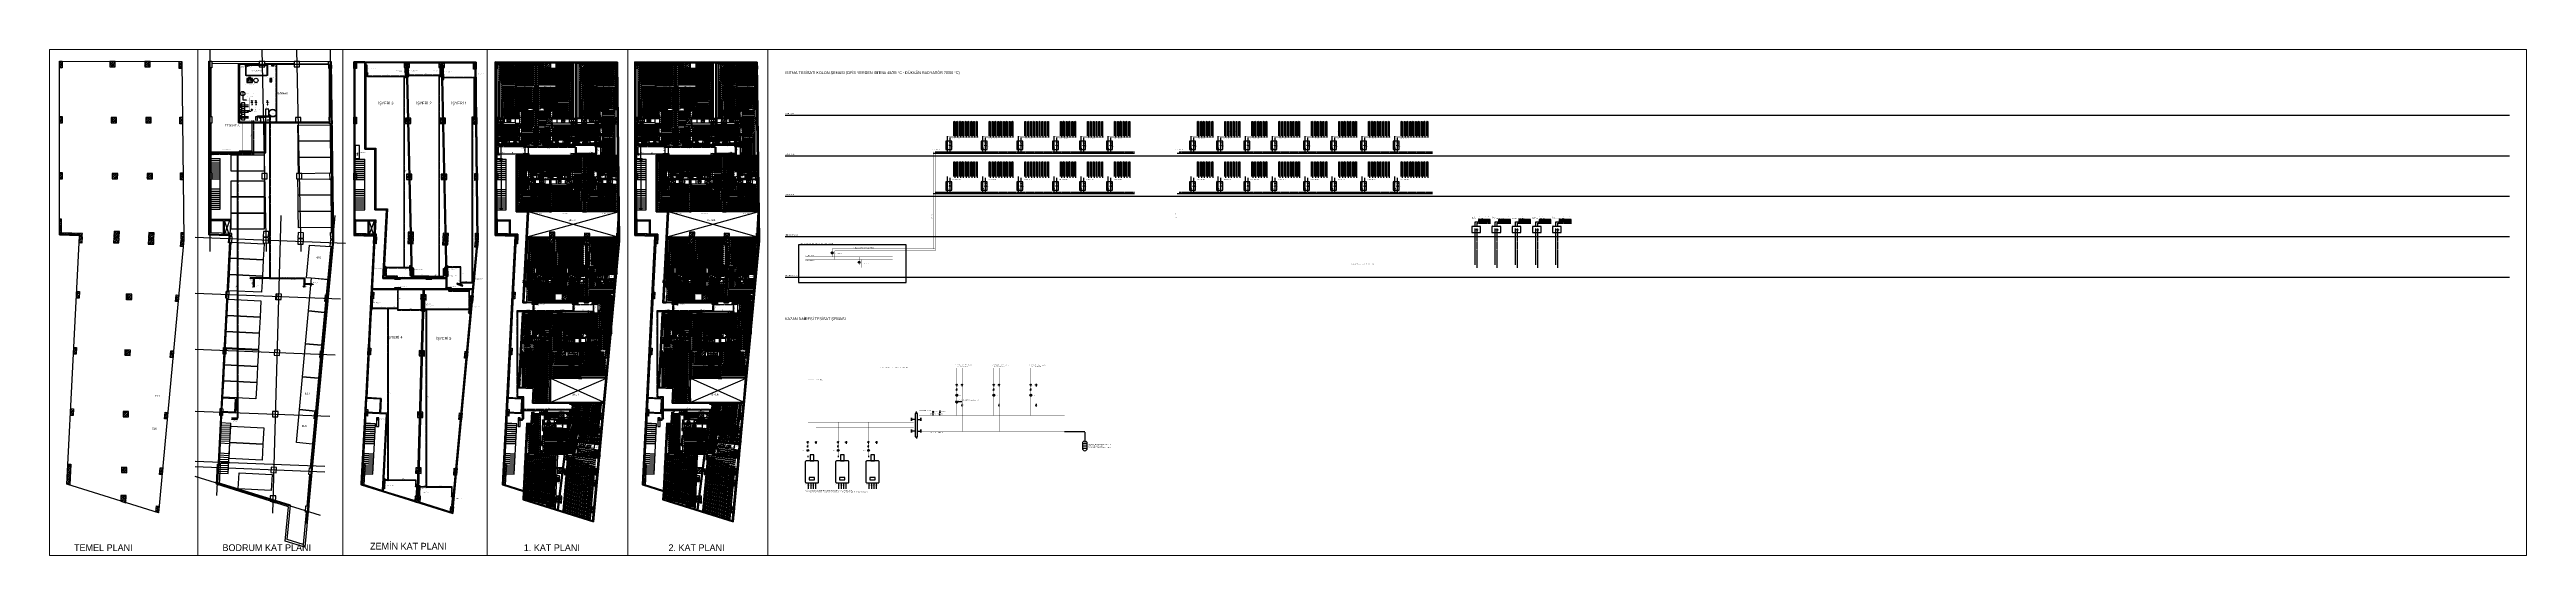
# Model space of a CAD drawing. Header units: centimetres. Extents: x 247996 to 315152, y -468471 to -440326.
# Drawn here: x 278382 to 315152, y -447827 to -440326 of the extents above; entities that cross this region are included whole.
import ezdxf
from ezdxf.enums import TextEntityAlignment as Align

# ---------------------------------------------------------------- set-up
doc = ezdxf.new("R2010")
doc.units = ezdxf.units.CM
doc.linetypes.add('ISITMA DONUS HATTI', pattern=[1.66, 1.57, -0.02, -0.07])
for name, color, linetype, lineweight in [('SCOTT-ANTED', 144, 'CONTINUOUS', 0), ('SCOTT-ARC_Tefriş1', 117, 'CONTINUOUS', 9), ('SCOTT-M_Kapi_Kesit', 171, 'CONTINUOUS', 20), ('SCOTT-MTY-ISITMA-CAP', 41, 'CONTINUOUS', 30), ('SCOTT-MTY-ISITMA-DONUS-BORU', 30, 'ISITMA DONUS HATTI', 30), ('SCOTT-MTY-ISITMA-GIDIS-BORU', 10, 'CONTINUOUS', 30), ('SCOTT-MTY-PISSU-CAP', 211, 'CONTINUOUS', 30)]:
    doc.layers.add(name, color=color, linetype=linetype, lineweight=lineweight)
for name, color, linetype in [('SCOTT-MIM-GUNCEL-BODRUM', 8, 'Continuous'), ('SCOTT-MKDU0', 50, 'CONTINUOUS'), ('SCOTT-MTY-BACA', 8, 'Continuous'), ('SCOTT-MTY-CİHAZ', 135, 'Continuous'), ('SCOTT-MTY-ISIKAYBIMAHAL', 2, 'CONTINUOUS'), ('SCOTT-MTY-KALORIMETRE', 6, 'Continuous'), ('SCOTT-MTY-KOLLETÖR', 7, 'CONTINUOUS'), ('SCOTT-MTY-MENFEZ', 7, 'Continuous'), ('SCOTT-MTY-PEX-BORU', 1, 'CONTINUOUS'), ('SCOTT-MTY-PISSU-BORU', 6, 'PIS'), ('SCOTT-MTY-RADYATÖR', 2, 'CONTINUOUS'), ('SCOTT-MTY-SAYAC', 3, 'Continuous'), ('SCOTT-MTY-TES-SAFT', 8, 'Continuous'), ('SCOTT-MTY-TES-SEMA', 7, 'Continuous'), ('SCOTT-MTY-TES-YAZI', 7, 'Continuous'), ('SCOTT-MTY-VANA', 1, 'Continuous'), ('SCOTT-MTY-YANGIN-TARAMA', 8, 'Continuous')]:
    doc.layers.add(name, color=color, linetype=linetype)
doc.styles.add('CAP', font='wturkce.SHX', dxfattribs={"width": 0.65})
doc.styles.add('MtXpl_Comic_Sans_MS', font='comic.ttf')
doc.styles.add('MTYCAPLT', font='arial.ttf')
doc.styles.add('ROTAS', font='arial.ttf')
doc.styles.add('style1', font='AcadEref.ttf')
doc.linetypes.add('PIS', pattern='A,2.5,-0.09,[")",Standard,S=0.1,R=0,X=0,Y=-0.05],-0.035', length=2.625)

# ---------------------------------------------------------------- blocks, each defined once
blk = doc.blocks.new('T-KOLON-T')
blk.add_hatch(color=7).paths.add_polyline_path([(3, 0), (3, 1), (2, 2), (1, 3), (0, 3), (-1, 3), (-2, 2), (-3, 1), (-3, 0), (-3, -1), (-2, -2), (-1, -3), (0, -3), (1, -3), (2, -2), (3, -1)])
blk.add_circle((0, 0), 3)
blk = doc.blocks.new('T-DOLAP')
blk.add_line((-45, -9), (45, 9))
blk.add_lwpolyline([(-45, -9), (45, -9), (45, 9), (-45, 9)], close=True)
blk = doc.blocks.new('T-KALORIMETRE')
for p, q in [((-10, 0), (-6, 0)), ((6, 0), (10, 0))]:
    blk.add_line(p, q)
blk.add_lwpolyline([(-4, 8), (4, 8), (2, 10), (4, 8), (2, 6)])
blk.add_circle((0, 0), 6)
at = {"style": 'ROTAS'}
blk.add_text('Q', height=6, dxfattribs=at).set_placement((0, 0), align=Align.MIDDLE_CENTER)
blk = doc.blocks.new('MTY-KURESEL VANA')
at = {"layer": 'SCOTT-MTY-VANA'}
for p, q in [((0, 0), (0, 8)), ((0, 8), (8, 8))]:
    blk.add_line(p, q, dxfattribs=at)
blk.add_lwpolyline([(-10, 5), (-10, -5), (10, 5), (10, -5), (-10, 5)], dxfattribs=at)
blk.add_attdef('CAP', (-1, -3), '', height=2.5, dxfattribs=at)
blk = doc.blocks.new('T-YER-SUZGECI')
for p, q in [((-6, 4), (6, 4)), ((-6, 0), (6, 0)), ((-6, -4), (6, -4))]:
    blk.add_line(p, q)
blk.add_lwpolyline([(-8, -8), (8, -8), (8, 8), (-8, 8)], close=True)
blk = doc.blocks.new('T-MENFEZ')
for p, q in [((-20, -10), (20, 10)), ((-20, 10), (20, -10))]:
    blk.add_line(p, q)
blk.add_lwpolyline([(-20, -10), (20, -10), (20, 10), (-20, 10)], close=True)
blk = doc.blocks.new('T-POMPA')
blk.add_lwpolyline([(-5, -6), (7, 0), (-5, 6)], close=True)
blk.add_circle((0, 0), 8)
blk = doc.blocks.new('MTY-CEKVALF VANA')
at = {"layer": 'SCOTT-MTY-VANA'}
h = blk.add_hatch(color=256, dxfattribs=at)
edge = h.paths.add_edge_path()
edge.add_arc((-10, 5), 1.41, 180, 540, ccw=False)
for p, q in [((-10, -5), (-10, 5)), ((-10, 5), (10, -5)), ((-6, 5), (6, 5)), ((6, 5), (0, 7)), ((10, -5), (10, 5))]:
    blk.add_line(p, q, dxfattribs=at)
at = {"layer": 'SCOTT-MTY-VANA', "style": 'CAP', "width": 0.65}
blk.add_attdef('CAP', text='', height=5, rotation=153.4349, dxfattribs=at).set_placement((0, 0), align=Align.CENTER)
blk = doc.blocks.new('MTY-PISLIK TUTUCU')
at = {"layer": 'SCOTT-MTY-VANA'}
for p, q in [((-10, -5), (-10, 5)), ((-10, 0), (10, 0)), ((10, -5), (10, 5))]:
    blk.add_line(p, q, dxfattribs=at)
at = {"layer": 'SCOTT-MTY-VANA', "color": 1, "ltscale": 75}
for p, q in [((-6, 6), (-1, 10)), ((5, 0), (-4, 8))]:
    blk.add_line(p, q, dxfattribs=at)
at = {"layer": 'SCOTT-MTY-VANA'}
blk.add_attdef('CAP', (-2, -1), '', height=2.5, dxfattribs=at)
blk = doc.blocks.new('T-RAD-SEMA')
for p, q in [((-16, 2), (-16, 23)), ((-10, 2), (-10, 23)), ((-4, 2), (-4, 23)), ((2, 2), (2, 23)), ((8, 2), (8, 23)), ((14, 2), (14, 23))]:
    blk.add_line(p, q)
blk.add_lwpolyline([(-20, 0), (20, 0), (20, 25), (-20, 25)], close=True)
blk = doc.blocks.new('T-GENLESME')
blk.add_line((-15, -5), (15, -5))
for points in [[(-15, 10), (15, 10)], [(-15, 10), (-15, -20), (15, -20), (15, 10)]]:
    blk.add_lwpolyline(points)
for centre, start, end in [((0, 10), 0, 180), ((0, -20), 180, 360)]:
    blk.add_arc(centre, 15, start, end)
blk = doc.blocks.new('UHFGDUHGUFDGHD')
at = {"color": 3, "lineweight": 50}
for p, q in [((556704, 4532504), (556854, 4532504)), ((556704, 4532474), (556854, 4532474)), ((556704, 4532444), (556854, 4532444)), ((556704, 4532414), (556854, 4532414)), ((556704, 4532384), (556854, 4532384)), ((556704, 4532354), (556854, 4532354)), ((556704, 4532354), (556854, 4532354)), ((556704, 4532324), (556854, 4532324)), ((556704, 4532294), (556854, 4532294)), ((556704, 4532264), (556854, 4532264)), ((556704, 4532234), (556854, 4532234)), ((556704, 4532204), (556854, 4532204)), ((556704, 4532054), (556854, 4532054)), ((556704, 4532024), (556854, 4532024)), ((556704, 4531994), (556854, 4531994)), ((556704, 4531964), (556854, 4531964)), ((556704, 4531934), (556854, 4531934)), ((556704, 4531904), (556854, 4531904)), ((556704, 4531904), (556854, 4531904)), ((556704, 4531874), (556854, 4531874)), ((556704, 4531844), (556854, 4531844)), ((556704, 4531814), (556854, 4531814)), ((556704, 4531784), (556854, 4531784)), ((556704, 4531754), (556854, 4531754))]:
    blk.add_line(p, q, dxfattribs=at)
blk = doc.blocks.new('ocak+dav')
for p, q in [((0, 50), (28, 24)), ((31, 27), (0, 50)), ((0, 50), (90, 50)), ((0, 50), (0, 0)), ((0, 0), (28, 0)), ((90, 50), (59, 27)), ((62, 24), (90, 50)), ((90, 0), (62, 0)), ((90, 50), (90, 0))]:
    blk.add_line(p, q)
at = {"color": 251}
for p, q in [((15, 50), (15, 56)), ((16, 57), (74, 57)), ((75, 56), (75, 50))]:
    blk.add_line(p, q, dxfattribs=at)
at = {"color": 7}
for p, q in [((29, 55), (29, 55)), ((29, 52), (29, 55)), ((30, 55), (29, 55)), ((30, 52), (29, 52)), ((30, 55), (30, 55)), ((30, 52), (30, 55)), ((36, 55), (36, 55)), ((36, 52), (36, 55)), ((37, 55), (36, 55)), ((37, 52), (36, 52)), ((37, 55), (37, 55)), ((37, 52), (37, 55)), ((43, 55), (43, 55)), ((43, 52), (43, 55)), ((44, 55), (43, 55)), ((44, 52), (43, 52)), ((44, 55), (44, 55)), ((44, 52), (44, 55)), ((49, 55), (49, 55)), ((49, 52), (49, 55)), ((49, 55), (50, 55)), ((50, 52), (49, 52)), ((50, 55), (50, 55)), ((50, 52), (50, 55)), ((56, 55), (56, 55)), ((56, 52), (56, 55)), ((56, 55), (57, 55)), ((57, 52), (56, 52)), ((57, 55), (57, 55)), ((57, 52), (57, 55))]:
    blk.add_line(p, q, dxfattribs=at)
at = {"color": 251}
for centre, start, end in [((16, 56), 90, 180), ((74, 56), 0, 90)]:
    blk.add_arc(centre, 1, start, end, dxfattribs=at)
at = {"color": 7}
for centre, start, end in [((30, 54), 102.6235, 257.3767), ((30, 54), 280.5754, 79.4621), ((37, 54), 102.6235, 257.3767), ((37, 54), 280.5754, 79.4621), ((44, 54), 102.6235, 257.3767), ((44, 54), 280.5754, 79.4621), ((50, 54), 102.6235, 257.3767), ((50, 54), 280.5754, 79.4621), ((56, 54), 102.6235, 257.3767), ((56, 54), 280.5754, 79.4621)]:
    blk.add_arc(centre, 1.54, start, end, dxfattribs=at)
at = {"invisible_edges": 1}
for points in [[(62, 24), (28, 24), (31, 27), (59, 27)], [(28, 24), (62, 24), (62, 0), (28, 0)]]:
    blk.add_3dface(points, dxfattribs=at)
blk = doc.blocks.new('UIU')
at = {"layer": 'SCOTT-ARC_Tefriş1'}
for p, q in [((534349, 4471057), (534349, 4471096)), ((534350, 4471097), (534398, 4471097)), ((534398, 4471056), (534350, 4471056)), ((534351, 4471063), (534351, 4471090)), ((534357, 4471095), (534392, 4471095)), ((534392, 4471057), (534357, 4471057)), ((534398, 4471090), (534398, 4471063)), ((534399, 4471096), (534399, 4471057))]:
    blk.add_line(p, q, dxfattribs=at)
at = {"layer": 'SCOTT-ARC_Tefriş1', "extrusion": (0, 0, -1)}
for centre, major_axis, start_param, end_param in [((534350, 4471096), (0.707, 0.707), 3.926991, 5.497787), ((534357, 4471090), (-3.75, 3.75), 5.497787, 7.068583), ((534361, 4471085), (-7.14, 7.14), 5.524757, 6.541187), ((534686, 4471077), (-235, 235), 5.470817, 5.524757), ((534362, 4471085), (-5.66, 5.66), 5.524757, 7.028844), ((534362, 4471068), (5.66, 5.66), 2.395934, 3.900021), ((534374, 4470761), (332, 0), 4.67265, 4.752129), ((534374, 4471392), (332, 0), 1.531058, 1.610536), ((534374, 4471082), (-4.07, 4.07), 3.926991, 10.210176), ((534374, 4471082), (-3.18, 3.18), 3.926991, 10.210176), ((534387, 4471085), (-5.66, 5.66), 0.825137, 2.329224), ((534387, 4471068), (5.66, 5.66), 0.812368, 2.316455), ((534392, 4471090), (3.75, 3.75), -0.785398, 0.785398), ((534387, 4471085), (7.14, 7.14), -0.258001, 0.758428), ((534063, 4471077), (235, 235), 0.758428, 0.812368), ((534398, 4471096), (0.707, 0.707), -0.785398, 0.785398)]:
    blk.add_ellipse(centre, major_axis=major_axis, ratio=1, start_param=start_param, end_param=end_param, dxfattribs=at)
blk = doc.blocks.new('asudhsaudhsa')
at = {"layer": 'SCOTT-M_Kapi_Kesit'}
for points in [[(526319, 4501829), (526319, 4501834), (526329, 4501834), (526329, 4501829), (526319, 4501829)], [(526319, 4501744), (526319, 4501749), (526329, 4501749), (526329, 4501744), (526319, 4501744)]]:
    blk.add_lwpolyline(points, dxfattribs=at)
blk.add_lwpolyline([(526329, 4501829), (526329, 4501826), (526411, 4501826), (526411, 4501829)], close=True, dxfattribs=at)
blk.add_arc((526321, 4501838), 88.9, 275.3081, 352.3253, dxfattribs=at)
blk = doc.blocks.new('uhasduhsadu')
at = {"layer": 'SCOTT-M_Kapi_Kesit'}
for points in [[(684241, 4531149), (684246, 4531149), (684246, 4531169), (684241, 4531169), (684241, 4531149)], [(684336, 4531149), (684341, 4531149), (684341, 4531169), (684336, 4531169), (684336, 4531149)]]:
    blk.add_lwpolyline(points, dxfattribs=at)
blk.add_lwpolyline([(684336, 4531169), (684333, 4531169), (684333, 4531251), (684336, 4531251)], close=True, dxfattribs=at)
blk.add_arc((684333, 4531162), 87.6, 90.3687, 174.9809, dxfattribs=at)
blk = doc.blocks.new('MTY-RADYATOR MAHAL0')
at = {"layer": 'SCOTT-MTY-ISIKAYBIMAHAL', "color": 2}
for points in [[(-36, 18), (-36, -18, 0.414214), (-28, -26), (28, -26, 0.414214), (36, -18), (36, 18, 0.414214), (28, 26), (-28, 26, 0.414214)], [(-34, 18), (-34, -18, 0.414214), (-28, -24), (28, -24, 0.414214), (34, -18), (34, 18, 0.414214), (28, 24), (-28, 24, 0.414214)]]:
    blk.add_lwpolyline(points, format="xyb", close=True, dxfattribs=at)
at = {"layer": 'SCOTT-MTY-ISIKAYBIMAHAL', "color": 4}
blk.add_lwpolyline([(-35, 18), (-35, -18, 0.414214), (-28, -25), (28, -25, 0.414214), (35, -18), (35, 18, 0.414214), (28, 25), (-28, 25, 0.414214)], format="xyb", close=True, dxfattribs=at)
blk.add_lwpolyline([(-35, 18), (-35, -18, 0.414214), (-28, -25), (28, -25, 0.414214), (35, -18), (35, 18, 0.414214), (28, 25), (-28, 25, 0.414214)], format="xyb", close=True, dxfattribs=at)
at = {"layer": 'SCOTT-MTY-ISIKAYBIMAHAL', "color": 2}
blk.add_lwpolyline([(-28, 1), (28, 1), (28, -1), (-28, -1)], close=True, dxfattribs=at)
at = {"layer": 'SCOTT-MTY-ISIKAYBIMAHAL', "color": 1, "style": 'MTYCAPLT', "width": 0.65}
for tag, p in [('MAHAL_001', (-15, 30)), ('NO_001', (-8, 7))]:
    blk.add_attdef(tag, p, '', height=12, rotation=360, dxfattribs=at)
at = {"layer": 'SCOTT-MTY-ISIKAYBIMAHAL', "color": 4, "style": 'MTYCAPLT', "width": 0.65}
for tag, p in [('DERECE_001', (-23, -18)), ('ISIKAYBI_001', (-23, -41))]:
    blk.add_attdef(tag, p, '', height=12, rotation=360, dxfattribs=at)
blk.add_attdef('ALAN', text='', height=12, rotation=360, dxfattribs=at).set_placement((0, -50), align=Align.MIDDLE_CENTER)
blk = doc.blocks.new('MTY-ETIKET')
at = {"layer": 'SCOTT-MTY-RADYATÖR'}
for p, q in [((-7, 6), (8, 6)), ((-7, 4), (8, 4)), ((-7, 2), (8, 2)), ((2.7, 0), (2.7, 8))]:
    blk.add_line(p, q, dxfattribs=at)
blk.add_lwpolyline([(8, 0), (8, 8), (-7, 8), (-7, 0)], close=True, dxfattribs=at)
at = {"layer": 'SCOTT-MTY-RADYATÖR', "style": 'MTYCAPLT', "width": 0.65}
for s, p in [('Isıtma Devresi-No.:', (-6.5, 7)), ('Modülasyon Aralığı:', (-6.5, 3)), ('Hat uzunluğu:', (-6.5, 1))]:
    blk.add_text(s, height=1, rotation=360, dxfattribs=at).set_placement(p, align=Align.MIDDLE_LEFT)
at = {"layer": 'SCOTT-MTY-RADYATÖR', "color": 2, "style": 'MTYCAPLT', "width": 0.65}
for tag, p in [('BORU_001', (-7.1, 4.6)), ('YER_001', (2.9, 4.5))]:
    blk.add_attdef(tag, p, '', height=1, dxfattribs=at)
at = {"layer": 'SCOTT-MTY-RADYATÖR', "style": 'MTYCAPLT', "width": 0.65}
for tag, p in [('NO1_001', (5.8, 6.5)), ('AR_001', (6.3, 2.5)), ('UZ_001', (6.3, 0.5))]:
    blk.add_attdef(tag, p, '', height=1, rotation=360, dxfattribs=at)

msp = doc.modelspace()

# ---------------------------------------------------------------- hatches: boundary and pattern name
at = {"layer": 'SCOTT-MTY-YANGIN-TARAMA'}
h = msp.add_hatch(dxfattribs=at)
h.set_pattern_fill('ANSI31', scale=1.5)
h.paths.add_polyline_path([(281744, -441397), (281758, -441397), (281758, -440545), (281744, -440545)])

# ---------------------------------------------------------------- linework, layer by layer
at = {"layer": 'SCOTT-ANTED'}
for p, q in [((315152, -440327), (278382, -440327)), ((278382, -440327), (278382, -447827)), ((280585, -440327), (280585, -447827)), ((282737, -440327), (282737, -447827)), ((284877, -440327), (284877, -447827)), ((286969, -440327), (286969, -447827)), ((289044, -440327), (289044, -447827)), ((315152, -440327), (315152, -447827)), ((315152, -447827), (278382, -447827))]:
    msp.add_line(p, q, dxfattribs=at)
at = {"layer": 'SCOTT-MIM-GUNCEL-BODRUM'}
for p, q in [((280764, -440326), (280764, -443321)), ((281532, -440326), (281598, -443321)), ((282050, -440326), (282113, -443321)), ((282548, -440326), (282583, -443321)), ((281186, -441412), (281186, -440528)), ((281201, -441412), (281201, -440528)), ((281186, -441412), (282550, -441412)), ((281201, -441397), (282550, -441397)), ((281579, -441857), (281579, -441412)), ((281594, -441857), (281594, -441412)), ((280764, -441943), (280914, -441943)), ((280779, -441842), (281186, -441842)), ((280779, -441857), (281201, -441857)), ((280914, -442693), (280914, -441943)), ((281201, -441842), (281594, -441842)), ((281201, -441857), (281594, -441857)), ((280764, -441973), (280914, -441973)), ((280764, -442003), (280914, -442003)), ((280764, -442033), (280914, -442033)), ((280764, -442063), (280914, -442063)), ((280764, -442093), (280914, -442093)), ((280764, -442093), (280914, -442093)), ((280764, -442123), (280914, -442123)), ((280764, -442153), (280914, -442153)), ((280764, -442183), (280914, -442183)), ((280764, -442213), (280914, -442213)), ((280764, -442243), (280914, -442243)), ((280764, -442393), (280914, -442393)), ((280764, -442423), (280914, -442423)), ((280764, -442453), (280914, -442453)), ((280764, -442483), (280914, -442483)), ((280764, -442513), (280914, -442513)), ((280764, -442543), (280914, -442543)), ((280764, -442543), (280914, -442543)), ((280764, -442573), (280914, -442573)), ((280764, -442603), (280914, -442603)), ((280764, -442633), (280914, -442633)), ((280764, -442663), (280914, -442663)), ((280764, -442693), (280914, -442693)), ((280749, -443058), (281048, -443069)), ((280749, -443073), (281047, -443084)), ((280764, -442843), (281064, -442843)), ((280764, -442858), (280964, -442858)), ((280867, -446938), (281077, -442785)), ((280964, -443066), (280964, -442858)), ((280979, -443066), (280979, -442858)), ((280979, -442858), (281064, -442858)), ((280979, -443066), (281059, -442858)), ((281048, -443069), (280979, -442858)), ((281074, -442843), (281075, -442843)), ((281818, -442785), (281691, -447198)), ((282615, -442785), (282190, -447355)), ((280545, -443107), (282777, -443195)), ((280545, -443938), (282701, -444022)), ((281742, -444037), (281744, -443950)), ((281757, -444030), (281759, -443950)), ((280545, -444768), (282624, -444850)), ((280940, -445493), (280930, -445693)), ((281140, -445503), (280940, -445493)), ((281156, -445489), (280941, -445478)), ((281140, -445503), (281130, -445703)), ((281156, -445489), (281144, -445719)), ((281164, -445324), (281164, -445324)), ((280542, -445686), (282544, -445764)), ((280929, -445708), (280876, -446761)), ((280914, -446008), (281064, -446015)), ((280914, -446008), (281064, -446015)), ((280916, -445978), (281065, -445985)), ((280917, -445948), (281067, -445955)), ((280919, -445918), (281069, -445925)), ((280920, -445888), (281070, -445895)), ((280922, -445858), (281072, -445865)), ((281144, -445719), (280929, -445708)), ((281130, -445703), (280930, -445693)), ((281034, -446614), (281072, -445865)), ((280896, -446367), (281046, -446375)), ((280897, -446337), (281047, -446345)), ((280899, -446307), (281049, -446315)), ((280907, -446157), (281056, -446165)), ((280908, -446127), (281058, -446135)), ((280910, -446097), (281059, -446105)), ((280911, -446067), (281061, -446075)), ((280913, -446037), (281062, -446045)), ((280542, -446509), (282467, -446585)), ((280545, -446430), (282470, -446505)), ((282402, -447237), (280545, -446658)), ((280884, -446607), (281034, -446614)), ((280885, -446577), (281035, -446584)), ((280887, -446547), (281037, -446554)), ((280888, -446517), (281038, -446524)), ((280890, -446487), (281040, -446494)), ((280891, -446457), (281041, -446465)), ((280891, -446457), (281041, -446465)), ((280893, -446427), (281043, -446435)), ((280894, -446397), (281044, -446405))]:
    msp.add_line(p, q, dxfattribs=at)
for points in [[(280749, -440499), (282565, -440505), (282596, -443151), (282173, -447705), (281880, -447614), (281927, -447105), (280860, -446772)], [(280749, -443073), (280749, -440499)], [(280749, -440499), (280789, -440499), (280789, -440599), (280749, -440599), (280749, -440499)], [(280779, -441319), (280779, -440599)], [(280789, -440529), (281496, -440532)], [(281201, -441397), (282540, -441397), (282540, -440545), (281201, -440545), (281201, -441397)], [(281496, -440502), (281496, -440582), (281576, -440582), (281576, -440502), (281496, -440502)], [(281576, -440532), (282014, -440533)], [(282014, -440503), (282014, -440583), (282094, -440584), (282094, -440504), (282014, -440503)], [(282094, -440534), (282526, -440535)], [(282525, -440506), (282565, -440505), (282567, -440605), (282527, -440606), (282525, -440506)], [(282537, -440606), (282545, -441326)], [(280749, -441319), (280789, -441319), (280789, -441419), (280749, -441419), (280749, -441319)], [(280779, -442149), (280779, -441419)], [(281514, -441332), (281514, -441412), (281594, -441412), (281594, -441332), (281514, -441332)], [(282031, -441333), (282031, -441413), (282111, -441414), (282111, -441334), (282031, -441333)], [(282559, -441440), (282561, -441680), (282071, -441686), (282069, -441446), (282559, -441440)], [(282535, -441326), (282575, -441325), (282576, -441425), (282536, -441426), (282535, -441326)], [(282546, -441426), (282554, -442156)], [(281569, -441889), (281569, -442129), (281079, -442129), (281079, -441889), (281569, -441889)], [(282561, -441680), (282564, -441920), (282074, -441926), (282071, -441686), (282561, -441680)], [(282564, -441920), (282567, -442160), (282077, -442166), (282074, -441926), (282564, -441920)], [(280749, -442149), (280789, -442149), (280789, -442249), (280749, -442249), (280749, -442149)], [(281079, -443055), (281079, -443055), (280779, -443044), (280779, -442249)], [(281569, -442271), (281569, -442511), (281079, -442511), (281079, -442271), (281569, -442271)], [(281532, -442162), (281532, -442242), (281612, -442242), (281612, -442162), (281532, -442162)], [(282049, -442163), (282048, -442243), (282128, -442244), (282129, -442164), (282049, -442163)], [(282559, -442242), (282561, -442482), (282071, -442487), (282069, -442247), (282559, -442242)], [(282544, -442156), (282584, -442155), (282586, -442255), (282546, -442256), (282544, -442156)], [(282556, -442256), (282565, -443039)], [(281569, -442511), (281569, -442751), (281079, -442751), (281079, -442511), (281569, -442511)], [(282561, -442482), (282564, -442722), (282074, -442727), (282071, -442487), (282561, -442482)], [(281089, -443055), (280779, -443044), (280779, -442843), (280749, -442843), (280749, -443073), (281087, -443085), (281089, -443055)], [(281569, -442751), (281569, -442991), (281079, -442991), (281079, -442751), (281569, -442751)], [(281557, -443022), (281555, -443102), (281634, -443105), (281637, -443025), (281557, -443022)], [(282073, -443040), (282070, -443120), (282150, -443123), (282153, -443043), (282073, -443040)], [(282564, -442722), (282567, -442962), (282077, -442967), (282074, -442727), (282564, -442722)], [(282554, -443039), (282594, -443039), (282596, -443139), (282556, -443139), (282554, -443039)], [(281035, -443914), (281072, -443195)], [(281047, -443094), (281086, -443096), (281081, -443195), (281041, -443193), (281047, -443094)], [(281554, -443446), (281542, -443686), (281053, -443661), (281065, -443421), (281554, -443446)], [(281567, -443206), (281554, -443446), (281065, -443421), (281077, -443182), (281567, -443206)], [(281554, -443112), (281551, -443192), (281631, -443195), (281634, -443115), (281554, -443112)], [(282070, -443130), (282067, -443210), (282147, -443213), (282150, -443133), (282070, -443130)], [(282241, -443226), (282557, -443248), (282511, -443736), (282195, -443713), (282241, -443226)], [(282557, -443248), (282490, -443964)], [(282556, -443147), (282596, -443151), (282586, -443251), (282547, -443247), (282556, -443147)], [(282566, -443139), (282566, -443150)], [(281542, -443686), (281530, -443925), (281041, -443901), (281053, -443661), (281542, -443686)], [(282272, -443713), (282511, -443736), (282466, -444224), (282227, -444201), (282272, -443713)], [(280993, -444743), (281030, -444014)], [(281005, -443913), (281045, -443915), (281040, -444015), (281000, -444013), (281005, -443913)], [(281519, -444052), (281507, -444292), (281017, -444267), (281029, -444028), (281519, -444052)], [(281744, -443950), (281742, -444030), (281822, -444032), (281824, -443952), (281744, -443950)], [(282481, -444064), (282413, -444792)], [(282480, -443963), (282520, -443967), (282511, -444066), (282471, -444063), (282480, -443963)], [(281494, -444532), (281482, -444771), (280993, -444747), (281005, -444507), (281494, -444532)], [(281507, -444292), (281494, -444532), (281005, -444507), (281017, -444267), (281507, -444292)], [(282227, -444201), (282466, -444224), (282421, -444711), (282182, -444689), (282227, -444201)], [(280947, -445652), (280988, -444843)], [(280963, -444742), (281003, -444744), (280998, -444844), (280958, -444842), (280963, -444742)], [(281482, -444785), (281470, -445024), (280980, -445000), (280992, -444760), (281482, -444785)], [(281720, -444779), (281718, -444859), (281798, -444862), (281800, -444782), (281720, -444779)], [(282182, -444689), (282421, -444711), (282375, -445199), (282137, -445177), (282182, -444689)], [(282404, -444892), (282329, -445704)], [(282403, -444791), (282443, -444795), (282434, -444894), (282394, -444891), (282403, -444791)], [(281457, -445264), (281445, -445504), (280956, -445479), (280968, -445239), (281457, -445264)], [(281470, -445024), (281457, -445264), (280968, -445239), (280980, -445000), (281470, -445024)], [(282137, -445177), (282375, -445199), (282330, -445687), (282091, -445665), (282137, -445177)], [(280905, -446474), (280942, -445752)], [(280917, -445650), (280957, -445652), (280952, -445752), (280912, -445750), (280917, -445650)], [(281561, -445935), (281549, -446175), (281059, -446150), (281072, -445910), (281561, -445935)], [(281694, -445691), (281692, -445771), (281772, -445774), (281774, -445694), (281694, -445691)], [(282091, -445665), (282330, -445687), (282285, -446175), (282046, -446153), (282091, -445665)], [(282319, -445804), (282252, -446527)], [(282318, -445703), (282358, -445707), (282349, -445807), (282309, -445803), (282318, -445703)], [(281549, -446175), (281537, -446415), (281047, -446390), (281059, -446150), (281549, -446175)], [(280905, -446674), (280899, -446784), (280860, -446772), (280865, -446672)], [(280865, -446672), (280876, -446473)], [(282191, -447187), (282146, -447665), (281912, -447592), (281931, -447389), (281959, -447084), (280869, -446744)], [(280876, -446473), (280916, -446475), (280905, -446674)], [(280880, -446673), (280880, -446673)], [(280880, -446673), (280880, -446673)], [(281685, -446626), (281673, -446865), (281183, -446841), (281195, -446601), (281685, -446626)], [(281198, -446622), (281198, -446622)], [(281670, -446519), (281667, -446599), (281747, -446601), (281750, -446521), (281670, -446519)], [(282243, -446627), (282200, -447094)], [(282242, -446526), (282282, -446530), (282272, -446630), (282233, -446626), (282242, -446526)], [(281659, -446941), (281656, -447020), (281736, -447045), (281739, -446941), (281659, -446941)], [(282189, -447093), (282229, -447097), (282220, -447196), (282181, -447184), (282189, -447093)]]:
    msp.add_lwpolyline(points, dxfattribs=at)
at = {"layer": 'SCOTT-MKDU0', "color": 8, "ltscale": 0.03}
for p, q in [((278530, -440499), (278570, -440499)), ((278530, -440599), (278530, -440499)), ((278530, -440540), (278570, -440500)), ((278570, -440499), (278570, -440599)), ((278530, -440585), (278570, -440545)), ((278530, -440562), (278534, -440558)), ((278570, -440599), (278530, -440599)), ((278534, -440513), (278545, -440502)), ((278538, -440599), (278540, -440598)), ((278540, -440553), (278551, -440541)), ((278545, -440592), (278557, -440581)), ((278557, -440536), (278568, -440525)), ((278561, -440599), (278570, -440590)), ((278562, -440575), (278570, -440567)), ((279277, -440501), (279277, -440581)), ((279357, -440502), (279277, -440501)), ((279277, -440511), (279287, -440502)), ((279277, -440556), (279332, -440502)), ((279277, -440534), (279281, -440530)), ((279277, -440579), (279286, -440570)), ((279277, -440581), (279357, -440582)), ((279286, -440525), (279297, -440513)), ((279292, -440564), (279303, -440553)), ((279297, -440582), (279357, -440521)), ((279303, -440508), (279309, -440502)), ((279309, -440547), (279320, -440536)), ((279319, -440582), (279326, -440575)), ((279326, -440530), (279337, -440519)), ((279331, -440570), (279342, -440558)), ((279341, -440582), (279357, -440566)), ((279342, -440513), (279354, -440502)), ((279348, -440553), (279357, -440544)), ((279357, -440582), (279357, -440502)), ((279795, -440532), (279824, -440503)), ((279795, -440577), (279869, -440503)), ((279795, -440503), (279795, -440583)), ((279875, -440504), (279795, -440503)), ((279795, -440510), (279797, -440508)), ((279795, -440555), (279803, -440547)), ((279795, -440583), (279875, -440584)), ((279808, -440541), (279819, -440530)), ((279814, -440581), (279825, -440570)), ((279825, -440525), (279836, -440513)), ((279831, -440564), (279842, -440553)), ((279834, -440583), (279875, -440542)), ((279842, -440508), (279846, -440503)), ((279847, -440547), (279859, -440536)), ((279856, -440583), (279864, -440575)), ((279864, -440530), (279875, -440519)), ((279870, -440570), (279875, -440564)), ((279875, -440584), (279875, -440504)), ((280307, -440514), (280316, -440505)), ((280307, -440506), (280347, -440505)), ((280308, -440606), (280307, -440506)), ((280307, -440559), (280347, -440519)), ((280308, -440536), (280319, -440525)), ((280308, -440603), (280347, -440563)), ((280308, -440581), (280308, -440581)), ((280348, -440605), (280308, -440606)), ((280313, -440575), (280325, -440564)), ((280325, -440519), (280336, -440508)), ((280328, -440605), (280330, -440603)), ((280330, -440558), (280341, -440547)), ((280336, -440598), (280347, -440586)), ((280347, -440505), (280348, -440605)), ((280347, -440541), (280347, -440541)), ((284715, -440514), (282898, -440508)), ((282898, -440508), (282898, -443082)), ((282898, -440508), (282938, -440508)), ((282898, -440608), (282898, -440508)), ((283062, -440509), (282898, -440508)), ((282898, -440508), (282898, -443082)), ((282898, -440549), (282938, -440509)), ((282898, -440594), (282938, -440554)), ((282898, -440572), (282902, -440568)), ((282938, -440608), (282898, -440608)), ((282902, -440523), (282914, -440511)), ((282907, -440608), (282908, -440607)), ((282908, -440562), (282919, -440551)), ((283063, -440524), (282913, -440523)), ((282913, -440523), (282913, -443082)), ((282914, -440601), (282925, -440590)), ((282925, -440545), (282936, -440534)), ((282929, -440608), (282938, -440599)), ((282930, -440584), (282938, -440577)), ((282938, -440508), (282938, -440608)), ((283063, -441802), (283062, -440509)), ((283063, -440524), (283063, -441802)), ((283078, -440509), (283078, -441787)), ((283678, -440526), (283078, -440524)), ((283645, -440520), (283655, -440511)), ((283645, -440566), (283700, -440511)), ((283645, -440511), (283645, -440591)), ((283725, -440511), (283645, -440511)), ((283645, -440543), (283649, -440540)), ((283645, -440588), (283654, -440579)), ((283645, -440591), (283725, -440591)), ((283654, -440534), (283666, -440523)), ((283660, -440573), (283671, -440562)), ((283665, -440591), (283725, -440530)), ((283671, -440517), (283677, -440511)), ((283677, -440556), (283688, -440545)), ((283678, -440526), (283748, -443705)), ((283687, -440591), (283694, -440584)), ((284196, -440528), (283693, -440526)), ((283693, -440526), (283763, -443705)), ((283694, -440540), (283705, -440528)), ((283699, -440579), (283711, -440568)), ((283710, -440591), (283725, -440575)), ((283711, -440523), (283722, -440511)), ((283716, -440562), (283725, -440553)), ((283725, -440591), (283725, -440511)), ((284163, -440541), (284192, -440513)), ((284163, -440586), (284237, -440513)), ((284163, -440513), (284163, -440593)), ((284243, -440513), (284163, -440513)), ((284163, -440519), (284165, -440517)), ((284163, -440564), (284171, -440556)), ((284163, -440593), (284243, -440593)), ((284176, -440551), (284188, -440540)), ((284182, -440590), (284193, -440579)), ((284193, -440534), (284204, -440523)), ((284196, -440528), (284263, -443705)), ((284199, -440573), (284210, -440562)), ((284202, -440593), (284243, -440551)), ((284210, -440517), (284214, -440513)), ((284700, -440529), (284211, -440528)), ((284211, -440528), (284278, -443720)), ((284216, -440556), (284227, -440545)), ((284224, -440593), (284233, -440584)), ((284233, -440540), (284243, -440529)), ((284238, -440579), (284243, -440574)), ((284243, -440593), (284243, -440513)), ((284675, -440515), (284715, -440514)), ((284675, -440524), (284684, -440515)), ((284676, -440615), (284675, -440515)), ((284676, -440568), (284715, -440528)), ((284676, -440545), (284687, -440534)), ((284676, -440612), (284716, -440573)), ((284676, -440590), (284676, -440590)), ((284716, -440614), (284676, -440615)), ((284682, -440584), (284693, -440573)), ((284693, -440528), (284704, -440517)), ((284696, -440615), (284698, -440612)), ((284698, -440568), (284710, -440556)), ((284730, -443160), (284700, -440529)), ((284704, -440607), (284715, -440596)), ((284745, -443160), (284715, -440514)), ((284715, -440514), (284716, -440614)), ((284715, -440551), (284715, -440551)), ((286813, -440514), (284996, -440508)), ((284996, -440508), (284996, -443082)), ((284996, -440508), (285036, -440508)), ((284996, -440608), (284996, -440508)), ((284996, -440508), (286813, -440514)), ((284996, -443082), (284996, -440508)), ((284996, -440549), (285036, -440509)), ((284996, -440527), (284996, -441742)), ((284996, -440594), (285036, -440554)), ((284996, -440572), (285000, -440568)), ((285036, -440608), (284996, -440608)), ((285000, -440523), (285012, -440511)), ((285005, -440608), (285006, -440607)), ((285006, -440562), (285017, -440551)), ((286798, -440529), (285011, -440523)), ((285011, -440523), (285011, -443082)), ((285011, -440527), (285596, -440525)), ((285011, -440527), (285011, -441742)), ((285011, -441727), (285011, -440527)), ((285012, -440601), (285023, -440590)), ((285023, -440545), (285034, -440534)), ((285027, -440608), (285036, -440599)), ((285028, -440584), (285036, -440577)), ((285036, -440508), (285036, -440608)), ((285299, -440526), (285299, -441221)), ((285309, -440526), (285309, -441211)), ((285596, -440525), (285596, -441742)), ((285596, -440525), (285596, -441727)), ((285596, -440525), (285596, -441742)), ((285611, -440525), (285611, -441742)), ((285611, -440525), (285611, -441742)), ((286196, -440527), (285611, -440525)), ((285611, -440525), (285611, -441727)), ((285743, -440520), (285753, -440511)), ((285743, -440566), (285798, -440511)), ((285744, -440511), (285743, -440591)), ((285743, -440543), (285747, -440540)), ((285743, -440588), (285752, -440579)), ((285743, -440591), (285823, -440591)), ((285824, -440511), (285744, -440511)), ((285752, -440534), (285764, -440523)), ((285758, -440573), (285769, -440562)), ((285763, -440591), (285823, -440530)), ((285769, -440517), (285776, -440511)), ((285775, -440556), (285786, -440545)), ((285785, -440591), (285792, -440584)), ((285792, -440540), (285803, -440528)), ((285797, -440579), (285809, -440568)), ((285808, -440591), (285823, -440575)), ((285809, -440523), (285820, -440511)), ((285814, -440562), (285823, -440553)), ((285823, -440591), (285824, -440511)), ((285899, -440526), (285899, -441211)), ((285909, -440526), (285909, -441221)), ((286196, -440527), (286196, -441742)), ((286196, -440527), (286196, -441742)), ((286196, -441727), (286196, -440527)), ((286211, -440527), (286796, -440525)), ((286211, -440527), (286211, -441742)), ((286211, -441727), (286211, -440527)), ((286798, -440529), (286211, -440527)), ((286211, -440527), (286211, -441727)), ((286211, -440527), (286211, -441742)), ((286261, -440541), (286290, -440513)), ((286261, -440586), (286335, -440513)), ((286261, -440513), (286261, -440593)), ((286341, -440513), (286261, -440513)), ((286261, -440519), (286263, -440517)), ((286261, -440564), (286269, -440556)), ((286261, -440593), (286341, -440593)), ((286274, -440551), (286286, -440540)), ((286280, -440590), (286291, -440579)), ((286291, -440534), (286303, -440523)), ((286297, -440573), (286308, -440562)), ((286300, -440593), (286341, -440551)), ((286308, -440517), (286312, -440513)), ((286314, -440556), (286325, -440545)), ((286322, -440593), (286331, -440584)), ((286331, -440540), (286341, -440529)), ((286336, -440579), (286341, -440574)), ((286341, -440593), (286341, -440513)), ((286499, -440526), (286499, -441221)), ((286509, -440526), (286509, -441211)), ((286773, -440515), (286813, -440514)), ((286773, -440524), (286782, -440515)), ((286774, -440615), (286773, -440515)), ((286774, -440568), (286813, -440528)), ((286774, -440545), (286785, -440534)), ((286774, -440612), (286814, -440573)), ((286774, -440590), (286774, -440590)), ((286814, -440614), (286774, -440615)), ((286780, -440584), (286791, -440573)), ((286791, -440528), (286802, -440517)), ((286794, -440615), (286796, -440613)), ((286796, -440568), (286808, -440556)), ((286828, -443160), (286798, -440529)), ((286812, -441727), (286798, -440529)), ((286802, -440607), (286813, -440596)), ((286843, -443160), (286813, -440514)), ((286813, -440514), (286814, -440614)), ((286813, -440514), (286843, -443160)), ((286813, -440551), (286813, -440551)), ((288889, -440514), (287072, -440508)), ((287072, -440508), (287072, -443082)), ((287072, -440508), (287112, -440508)), ((287072, -440608), (287072, -440508)), ((287072, -440508), (288889, -440514)), ((287072, -443082), (287072, -440508)), ((287072, -440549), (287112, -440509)), ((287072, -440527), (287072, -441742)), ((287072, -440594), (287112, -440554)), ((287072, -440572), (287076, -440568)), ((287112, -440608), (287072, -440608)), ((287076, -440523), (287087, -440511)), ((287080, -440608), (287082, -440607)), ((287082, -440562), (287093, -440551)), ((288874, -440529), (287087, -440523)), ((287087, -440523), (287087, -443082)), ((287087, -440527), (287672, -440525)), ((287087, -440527), (287087, -441742)), ((287087, -441727), (287087, -440527)), ((287087, -440601), (287098, -440590)), ((287098, -440545), (287110, -440534)), ((287103, -440608), (287112, -440599)), ((287104, -440584), (287112, -440577)), ((287112, -440508), (287112, -440608)), ((287374, -440526), (287374, -441221)), ((287384, -440526), (287384, -441211)), ((287672, -440525), (287672, -441742)), ((287672, -440525), (287672, -441727)), ((287672, -440525), (287672, -441742)), ((287687, -440525), (287687, -441742)), ((287687, -440525), (287687, -441742)), ((288272, -440527), (287687, -440525)), ((287687, -440525), (287687, -441727)), ((287819, -440520), (287829, -440511)), ((287819, -440566), (287874, -440511)), ((287819, -440511), (287819, -440591)), ((287899, -440511), (287819, -440511)), ((287819, -440543), (287823, -440540)), ((287819, -440588), (287828, -440579)), ((287819, -440591), (287899, -440591)), ((287828, -440534), (287839, -440523)), ((287834, -440573), (287845, -440562)), ((287839, -440591), (287899, -440530)), ((287845, -440517), (287851, -440511)), ((287851, -440556), (287862, -440545)), ((287861, -440591), (287867, -440584)), ((287867, -440540), (287879, -440528)), ((287873, -440579), (287884, -440568)), ((287883, -440591), (287899, -440575)), ((287884, -440523), (287895, -440511)), ((287890, -440562), (287899, -440553)), ((287899, -440591), (287899, -440511)), ((287974, -440526), (287974, -441211)), ((287984, -440526), (287984, -441221)), ((288272, -440527), (288272, -441742)), ((288272, -440527), (288272, -441742)), ((288272, -441727), (288272, -440527)), ((288287, -440527), (288872, -440525)), ((288287, -440527), (288287, -441742)), ((288287, -441727), (288287, -440527)), ((288874, -440529), (288287, -440527)), ((288287, -440527), (288287, -441727)), ((288287, -440527), (288287, -441742)), ((288337, -440541), (288366, -440513)), ((288337, -440586), (288411, -440513)), ((288337, -440513), (288337, -440593)), ((288417, -440513), (288337, -440513)), ((288337, -440519), (288339, -440517)), ((288337, -440564), (288344, -440556)), ((288337, -440593), (288417, -440593)), ((288350, -440551), (288361, -440540)), ((288356, -440590), (288367, -440579)), ((288367, -440534), (288378, -440523)), ((288373, -440573), (288384, -440562)), ((288376, -440593), (288417, -440551)), ((288384, -440517), (288388, -440513)), ((288389, -440556), (288401, -440545)), ((288398, -440593), (288406, -440584)), ((288406, -440540), (288417, -440529)), ((288412, -440579), (288417, -440574)), ((288417, -440593), (288417, -440513)), ((288574, -440526), (288574, -441221)), ((288584, -440526), (288584, -441211)), ((288849, -440515), (288889, -440514)), ((288849, -440524), (288858, -440515)), ((288850, -440615), (288849, -440515)), ((288849, -440568), (288889, -440528)), ((288850, -440545), (288861, -440534)), ((288850, -440612), (288889, -440573)), ((288850, -440590), (288850, -440590)), ((288890, -440614), (288850, -440615)), ((288855, -440584), (288866, -440573)), ((288866, -440528), (288878, -440517)), ((288870, -440615), (288872, -440613)), ((288872, -440568), (288883, -440556)), ((288904, -443160), (288874, -440529)), ((288887, -441727), (288874, -440529)), ((288878, -440607), (288889, -440596)), ((288919, -443160), (288889, -440514)), ((288889, -440514), (288890, -440614)), ((288889, -440514), (288919, -443160)), ((288889, -440551), (288889, -440551)), ((285480, -441221), (285299, -441221)), ((285480, -441221), (285299, -441221)), ((285480, -441211), (285309, -441211)), ((285365, -441221), (285365, -441242)), ((285375, -441221), (285375, -441242)), ((285596, -441211), (285557, -441211)), ((285596, -441221), (285560, -441221)), ((285596, -441221), (285560, -441221)), ((285611, -441211), (285650, -441211)), ((285611, -441221), (285647, -441221)), ((285611, -441221), (285647, -441221)), ((285727, -441211), (285899, -441211)), ((285727, -441221), (285909, -441221)), ((285727, -441221), (285909, -441221)), ((285832, -441221), (285832, -441242)), ((285842, -441221), (285842, -441242)), ((286680, -441221), (286499, -441221)), ((286680, -441221), (286499, -441221)), ((286680, -441211), (286509, -441211)), ((286565, -441221), (286565, -441242)), ((286575, -441221), (286575, -441242)), ((286806, -441211), (286757, -441211)), ((286806, -441221), (286760, -441221)), ((286806, -441221), (286760, -441221)), ((287556, -441221), (287374, -441221)), ((287556, -441221), (287374, -441221)), ((287556, -441211), (287384, -441211)), ((287441, -441221), (287441, -441242)), ((287451, -441221), (287451, -441242)), ((287672, -441211), (287633, -441211)), ((287672, -441221), (287636, -441221)), ((287672, -441221), (287636, -441221)), ((287687, -441211), (287726, -441211)), ((287687, -441221), (287723, -441221)), ((287687, -441221), (287723, -441221)), ((287803, -441211), (287974, -441211)), ((287803, -441221), (287984, -441221)), ((287803, -441221), (287984, -441221)), ((287907, -441221), (287907, -441242)), ((287917, -441221), (287917, -441242)), ((288756, -441221), (288574, -441221)), ((288756, -441221), (288574, -441221)), ((288756, -441211), (288584, -441211)), ((288641, -441221), (288641, -441242)), ((288651, -441221), (288651, -441242)), ((288882, -441211), (288833, -441211)), ((288882, -441221), (288836, -441221)), ((288882, -441221), (288836, -441221)), ((278530, -441348), (278559, -441319)), ((278530, -441319), (278570, -441319)), ((278530, -441419), (278530, -441319)), ((278530, -441393), (278570, -441353)), ((278530, -441371), (278534, -441367)), ((278530, -441416), (278540, -441406)), ((278570, -441419), (278530, -441419)), ((278534, -441322), (278537, -441319)), ((278540, -441361), (278551, -441350)), ((278545, -441400), (278557, -441389)), ((278549, -441419), (278570, -441398)), ((278557, -441344), (278568, -441333)), ((278562, -441383), (278570, -441376)), ((278570, -441319), (278570, -441419)), ((279295, -441346), (279310, -441331)), ((279295, -441331), (279295, -441411)), ((279375, -441332), (279295, -441331)), ((279295, -441391), (279355, -441332)), ((279295, -441369), (279303, -441361)), ((279295, -441411), (279375, -441412)), ((279297, -441411), (279309, -441400)), ((279309, -441355), (279320, -441344)), ((279314, -441395), (279326, -441383)), ((279320, -441411), (279375, -441356)), ((279326, -441338), (279332, -441332)), ((279331, -441378), (279342, -441367)), ((279342, -441412), (279348, -441406)), ((279348, -441361), (279359, -441350)), ((279354, -441400), (279365, -441389)), ((279365, -441344), (279375, -441333)), ((279365, -441412), (279375, -441401)), ((279370, -441383), (279375, -441378)), ((279375, -441412), (279375, -441332)), ((279812, -441368), (279847, -441333)), ((279813, -441333), (279812, -441413)), ((279812, -441413), (279892, -441334)), ((279812, -441413), (279892, -441414)), ((279893, -441334), (279813, -441333)), ((279813, -441345), (279819, -441338)), ((279814, -441389), (279825, -441378)), ((279831, -441372), (279842, -441361)), ((279836, -441411), (279847, -441400)), ((279847, -441355), (279859, -441344)), ((279853, -441395), (279864, -441383)), ((279857, -441413), (279892, -441378)), ((279864, -441338), (279869, -441333)), ((279870, -441378), (279881, -441367)), ((279879, -441414), (279887, -441406)), ((279887, -441361), (279893, -441355)), ((279892, -441414), (279893, -441334)), ((280316, -441326), (280356, -441325)), ((280317, -441426), (280316, -441326)), ((280316, -441336), (280319, -441333)), ((280317, -441358), (280349, -441325)), ((280317, -441402), (280357, -441363)), ((280317, -441380), (280325, -441372)), ((280357, -441425), (280317, -441426)), ((280319, -441423), (280330, -441411)), ((280325, -441327), (280326, -441326)), ((280330, -441367), (280341, -441355)), ((280336, -441406), (280347, -441395)), ((280339, -441425), (280357, -441407)), ((280347, -441350), (280356, -441340)), ((280353, -441389), (280357, -441385)), ((280356, -441325), (280357, -441425)), ((282898, -441357), (282927, -441328)), ((282898, -441328), (282938, -441328)), ((282898, -441428), (282898, -441328)), ((282898, -441402), (282938, -441362)), ((282898, -441380), (282902, -441376)), ((282898, -441425), (282908, -441415)), ((282938, -441428), (282898, -441428)), ((282902, -441331), (282905, -441328)), ((282908, -441370), (282919, -441359)), ((282914, -441409), (282925, -441398)), ((282917, -441428), (282938, -441407)), ((282925, -441353), (282936, -441342)), ((282930, -441393), (282938, -441385)), ((282938, -441328), (282938, -441428)), ((283663, -441400), (283723, -441341)), ((283664, -441341), (283663, -441421)), ((283663, -441421), (283743, -441421)), ((283664, -441355), (283678, -441341)), ((283744, -441341), (283664, -441341)), ((283664, -441378), (283671, -441370)), ((283666, -441421), (283677, -441409)), ((283677, -441365), (283688, -441353)), ((283682, -441404), (283694, -441393)), ((283688, -441421), (283744, -441365)), ((283694, -441348), (283701, -441341)), ((283699, -441387), (283711, -441376)), ((283710, -441421), (283716, -441415)), ((283716, -441370), (283727, -441359)), ((283722, -441409), (283733, -441398)), ((283733, -441353), (283744, -441343)), ((283733, -441421), (283743, -441410)), ((283739, -441393), (283744, -441388)), ((283743, -441421), (283744, -441341)), ((284181, -441377), (284215, -441343)), ((284181, -441422), (284260, -441343)), ((284181, -441343), (284181, -441423)), ((284261, -441343), (284181, -441343)), ((284181, -441355), (284188, -441348)), ((284181, -441423), (284261, -441423)), ((284182, -441398), (284193, -441387)), ((284199, -441381), (284210, -441370)), ((284204, -441421), (284216, -441409)), ((284216, -441365), (284227, -441353)), ((284221, -441404), (284233, -441393)), ((284225, -441423), (284261, -441387)), ((284233, -441348), (284237, -441343)), ((284238, -441387), (284249, -441376)), ((284247, -441423), (284255, -441415)), ((284255, -441370), (284261, -441364)), ((284261, -441423), (284261, -441343)), ((284684, -441335), (284724, -441334)), ((284686, -441435), (284684, -441335)), ((284685, -441367), (284717, -441335)), ((284685, -441345), (284687, -441342)), ((284685, -441411), (284725, -441372)), ((284685, -441389), (284693, -441381)), ((284726, -441434), (284686, -441435)), ((284687, -441432), (284698, -441421)), ((284693, -441337), (284695, -441335)), ((284698, -441376), (284710, -441365)), ((284704, -441415), (284715, -441404)), ((284707, -441435), (284725, -441416)), ((284715, -441359), (284725, -441350)), ((284721, -441398), (284725, -441394)), ((284724, -441334), (284726, -441434)), ((284996, -441358), (285026, -441328)), ((284996, -441328), (285036, -441328)), ((284996, -441428), (284996, -441328)), ((284996, -441402), (285036, -441362)), ((284996, -441380), (285000, -441376)), ((284996, -441425), (285006, -441415)), ((285036, -441428), (284996, -441428)), ((285000, -441331), (285003, -441328)), ((285292, -441414), (285005, -441414)), ((285292, -441414), (285005, -441414)), ((285006, -441370), (285017, -441359)), ((285365, -441341), (285011, -441341)), ((285365, -441351), (285011, -441351)), ((285366, -441587), (285011, -441587)), ((285366, -441597), (285011, -441597)), ((285012, -441410), (285023, -441398)), ((285015, -441428), (285036, -441407)), ((285023, -441353), (285034, -441342)), ((285028, -441393), (285036, -441385)), ((285036, -441328), (285036, -441428)), ((285048, -441364), (285076, -441364)), ((285048, -441414), (285048, -441364)), ((285076, -441388), (285048, -441414)), ((285048, -441414), (285079, -441391)), ((285138, -441414), (285048, -441414)), ((285063, -441420), (285063, -441414)), ((285122, -441421), (285064, -441421)), ((285081, -441416), (285081, -441418)), ((285081, -441416), (285082, -441416)), ((285081, -441418), (285081, -441419)), ((285082, -441419), (285081, -441419)), ((285082, -441416), (285082, -441418)), ((285082, -441418), (285082, -441419)), ((285088, -441416), (285088, -441418)), ((285088, -441416), (285088, -441418)), ((285088, -441416), (285088, -441416)), ((285088, -441418), (285088, -441419)), ((285088, -441418), (285088, -441419)), ((285088, -441419), (285088, -441419)), ((285094, -441416), (285094, -441418)), ((285094, -441416), (285094, -441418)), ((285094, -441416), (285094, -441416)), ((285094, -441418), (285094, -441419)), ((285094, -441418), (285094, -441419)), ((285094, -441419), (285094, -441419)), ((285101, -441416), (285101, -441418)), ((285101, -441416), (285101, -441418)), ((285101, -441416), (285101, -441416)), ((285101, -441418), (285101, -441419)), ((285101, -441418), (285101, -441419)), ((285101, -441419), (285101, -441419)), ((285107, -441391), (285138, -441414)), ((285108, -441416), (285108, -441418)), ((285108, -441416), (285108, -441418)), ((285108, -441416), (285108, -441416)), ((285108, -441418), (285108, -441419)), ((285108, -441418), (285108, -441419)), ((285108, -441419), (285108, -441419)), ((285138, -441364), (285109, -441364)), ((285138, -441414), (285109, -441388)), ((285123, -441414), (285123, -441420)), ((285138, -441414), (285138, -441364)), ((285177, -441400), (285177, -441361)), ((285178, -441360), (285226, -441360)), ((285226, -441401), (285178, -441401)), ((285179, -441394), (285179, -441367)), ((285184, -441362), (285220, -441362)), ((285220, -441400), (285184, -441400)), ((285225, -441367), (285225, -441394)), ((285227, -441361), (285227, -441400)), ((285365, -441351), (285292, -441351)), ((285292, -441351), (285292, -441419)), ((285292, -441419), (285365, -441419)), ((285365, -441319), (285365, -441341)), ((285365, -441419), (285365, -441351)), ((285366, -441414), (285365, -441414)), ((285366, -441414), (285365, -441414)), ((285366, -441421), (285366, -441489)), ((285366, -441566), (285366, -441608)), ((285375, -441322), (285375, -441341)), ((285376, -441421), (285376, -441489)), ((285376, -441569), (285376, -441605)), ((285762, -441341), (285761, -441421)), ((285761, -441421), (285841, -441421)), ((285762, -441355), (285776, -441341)), ((285762, -441400), (285821, -441341)), ((285842, -441341), (285762, -441341)), ((285762, -441378), (285769, -441370)), ((285764, -441421), (285775, -441410)), ((285775, -441365), (285786, -441353)), ((285781, -441404), (285792, -441393)), ((285786, -441421), (285842, -441365)), ((285792, -441348), (285799, -441341)), ((285797, -441387), (285809, -441376)), ((285808, -441421), (285814, -441415)), ((285814, -441370), (285825, -441359)), ((285820, -441410), (285831, -441398)), ((285831, -441353), (285842, -441343)), ((285831, -441421), (285841, -441410)), ((285831, -441421), (285831, -441489)), ((285831, -441569), (285831, -441605)), ((285832, -441322), (285832, -441341)), ((285837, -441393), (285842, -441388)), ((285841, -441421), (285842, -441341)), ((285841, -441414), (285842, -441414)), ((285841, -441414), (285842, -441414)), ((285841, -441421), (285841, -441489)), ((285841, -441566), (285841, -441608)), ((285841, -441587), (286196, -441587)), ((285841, -441597), (286196, -441597)), ((285842, -441319), (285842, -441341)), ((285842, -441341), (286196, -441341)), ((285842, -441351), (286196, -441351)), ((285915, -441414), (286203, -441414)), ((285915, -441414), (286203, -441414)), ((286492, -441414), (286205, -441414)), ((286492, -441414), (286205, -441414)), ((286566, -441341), (286211, -441341)), ((286565, -441351), (286211, -441351)), ((286566, -441587), (286211, -441587)), ((286566, -441597), (286211, -441597)), ((286279, -441377), (286313, -441343)), ((286279, -441422), (286358, -441343)), ((286279, -441343), (286279, -441423)), ((286359, -441343), (286279, -441343)), ((286279, -441355), (286286, -441348)), ((286279, -441423), (286359, -441423)), ((286280, -441398), (286291, -441387)), ((286297, -441381), (286308, -441370)), ((286303, -441421), (286314, -441410)), ((286314, -441365), (286325, -441353)), ((286319, -441404), (286331, -441393)), ((286323, -441423), (286359, -441387)), ((286331, -441348), (286336, -441343)), ((286336, -441387), (286347, -441376)), ((286345, -441423), (286353, -441415)), ((286353, -441370), (286359, -441364)), ((286359, -441423), (286359, -441343)), ((286400, -441400), (286400, -441361)), ((286401, -441360), (286449, -441360)), ((286449, -441401), (286401, -441401)), ((286402, -441394), (286402, -441367)), ((286407, -441362), (286443, -441362)), ((286443, -441400), (286407, -441400)), ((286448, -441367), (286448, -441394)), ((286450, -441361), (286450, -441400)), ((286463, -441364), (286491, -441364)), ((286463, -441414), (286463, -441364)), ((286491, -441388), (286463, -441414)), ((286463, -441414), (286494, -441391)), ((286553, -441414), (286463, -441414)), ((286478, -441420), (286478, -441414)), ((286537, -441421), (286479, -441421)), ((286496, -441416), (286496, -441418)), ((286496, -441416), (286497, -441416)), ((286496, -441418), (286496, -441419)), ((286497, -441419), (286496, -441419)), ((286497, -441416), (286497, -441418)), ((286497, -441418), (286497, -441419)), ((286503, -441416), (286503, -441418)), ((286503, -441416), (286503, -441418)), ((286503, -441416), (286503, -441416)), ((286503, -441418), (286503, -441419)), ((286503, -441418), (286503, -441419)), ((286503, -441419), (286503, -441419)), ((286509, -441416), (286509, -441418)), ((286509, -441416), (286510, -441416)), ((286509, -441418), (286509, -441419)), ((286509, -441419), (286510, -441419)), ((286510, -441416), (286510, -441418)), ((286510, -441418), (286510, -441419)), ((286516, -441416), (286516, -441418)), ((286516, -441416), (286517, -441416)), ((286516, -441418), (286516, -441419)), ((286516, -441419), (286517, -441419)), ((286517, -441416), (286517, -441418)), ((286517, -441418), (286517, -441419)), ((286522, -441391), (286553, -441414)), ((286523, -441416), (286523, -441418)), ((286523, -441416), (286524, -441416)), ((286523, -441418), (286523, -441419)), ((286523, -441419), (286524, -441419)), ((286553, -441364), (286524, -441364)), ((286553, -441414), (286524, -441388)), ((286524, -441416), (286524, -441418)), ((286524, -441418), (286524, -441419)), ((286538, -441414), (286538, -441420)), ((286553, -441414), (286553, -441364)), ((286566, -441414), (286565, -441414)), ((286566, -441414), (286565, -441414)), ((286566, -441319), (286566, -441341)), ((286566, -441322), (286566, -441489)), ((286566, -441566), (286566, -441608)), ((286576, -441322), (286576, -441384)), ((286576, -441384), (286576, -441489)), ((286576, -441569), (286576, -441605)), ((286782, -441335), (286822, -441334)), ((286784, -441435), (286782, -441335)), ((286783, -441367), (286815, -441335)), ((286783, -441345), (286785, -441342)), ((286783, -441411), (286823, -441372)), ((286783, -441389), (286791, -441381)), ((286824, -441434), (286784, -441435)), ((286785, -441432), (286796, -441421)), ((286791, -441337), (286793, -441335)), ((286796, -441376), (286808, -441365)), ((286802, -441415), (286813, -441404)), ((286805, -441435), (286823, -441416)), ((286813, -441359), (286823, -441350)), ((286819, -441398), (286823, -441394)), ((286822, -441334), (286824, -441434)), ((287072, -441358), (287101, -441328)), ((287072, -441328), (287112, -441328)), ((287072, -441428), (287072, -441328)), ((287072, -441402), (287112, -441362)), ((287072, -441380), (287076, -441376)), ((287072, -441425), (287082, -441415)), ((287112, -441428), (287072, -441428)), ((287076, -441331), (287079, -441328)), ((287368, -441414), (287080, -441414)), ((287368, -441414), (287080, -441414)), ((287082, -441370), (287093, -441359)), ((287441, -441341), (287087, -441341)), ((287441, -441351), (287087, -441351)), ((287087, -441410), (287098, -441398)), ((287441, -441587), (287087, -441587)), ((287441, -441597), (287087, -441597)), ((287091, -441428), (287112, -441407)), ((287098, -441353), (287110, -441342)), ((287104, -441393), (287112, -441385)), ((287112, -441328), (287112, -441428)), ((287123, -441364), (287152, -441364)), ((287123, -441414), (287123, -441364)), ((287152, -441388), (287123, -441414)), ((287123, -441414), (287154, -441391)), ((287213, -441414), (287123, -441414)), ((287138, -441420), (287138, -441414)), ((287197, -441421), (287139, -441421)), ((287157, -441416), (287157, -441418)), ((287157, -441416), (287157, -441418)), ((287157, -441416), (287157, -441416)), ((287157, -441418), (287157, -441419)), ((287157, -441418), (287157, -441419)), ((287157, -441419), (287157, -441419)), ((287163, -441416), (287163, -441418)), ((287163, -441416), (287164, -441416)), ((287163, -441418), (287163, -441419)), ((287164, -441419), (287163, -441419)), ((287164, -441416), (287164, -441418)), ((287164, -441418), (287164, -441419)), ((287170, -441416), (287170, -441418)), ((287170, -441416), (287170, -441418)), ((287170, -441416), (287170, -441416)), ((287170, -441418), (287170, -441419)), ((287170, -441418), (287170, -441419)), ((287170, -441419), (287170, -441419)), ((287177, -441416), (287177, -441418)), ((287177, -441416), (287177, -441418)), ((287177, -441416), (287177, -441416)), ((287177, -441418), (287177, -441419)), ((287177, -441418), (287177, -441419)), ((287177, -441419), (287177, -441419)), ((287182, -441391), (287213, -441414)), ((287183, -441416), (287183, -441418)), ((287183, -441416), (287184, -441416)), ((287183, -441418), (287183, -441419)), ((287183, -441419), (287184, -441419)), ((287184, -441416), (287184, -441418)), ((287184, -441418), (287184, -441419)), ((287213, -441364), (287185, -441364)), ((287213, -441414), (287185, -441388)), ((287198, -441414), (287198, -441420)), ((287213, -441414), (287213, -441364)), ((287253, -441400), (287253, -441361)), ((287254, -441360), (287302, -441360)), ((287254, -441394), (287254, -441367)), ((287302, -441401), (287254, -441401)), ((287260, -441362), (287295, -441362)), ((287295, -441400), (287260, -441400)), ((287301, -441367), (287301, -441394)), ((287303, -441361), (287303, -441400)), ((287441, -441351), (287368, -441351)), ((287368, -441351), (287368, -441419)), ((287368, -441419), (287441, -441419)), ((287441, -441319), (287441, -441341)), ((287441, -441419), (287441, -441351)), ((287441, -441414), (287441, -441414)), ((287441, -441414), (287441, -441414)), ((287441, -441421), (287441, -441489)), ((287441, -441566), (287441, -441608)), ((287451, -441322), (287451, -441341)), ((287451, -441421), (287451, -441489)), ((287451, -441569), (287451, -441605)), ((287837, -441355), (287852, -441341)), ((287837, -441400), (287897, -441341)), ((287837, -441341), (287837, -441421)), ((287917, -441341), (287837, -441341)), ((287837, -441378), (287845, -441370)), ((287837, -441421), (287917, -441421)), ((287839, -441421), (287851, -441410)), ((287851, -441365), (287862, -441353)), ((287856, -441404), (287867, -441393)), ((287862, -441421), (287917, -441365)), ((287867, -441348), (287874, -441341)), ((287873, -441387), (287884, -441376)), ((287884, -441421), (287890, -441415)), ((287890, -441370), (287901, -441359)), ((287895, -441410), (287907, -441398)), ((287906, -441421), (287917, -441410)), ((287907, -441322), (287907, -441341)), ((287907, -441353), (287917, -441343)), ((287907, -441421), (287907, -441489)), ((287907, -441569), (287907, -441605)), ((287912, -441393), (287917, -441388)), ((287917, -441319), (287917, -441341)), ((287917, -441421), (287917, -441341)), ((287917, -441341), (288272, -441341)), ((287917, -441351), (288272, -441351)), ((287917, -441414), (287917, -441414)), ((287917, -441414), (287917, -441414)), ((287917, -441421), (287917, -441489)), ((287917, -441566), (287917, -441608)), ((287917, -441587), (288272, -441587)), ((287917, -441597), (288272, -441597)), ((287991, -441414), (288278, -441414)), ((287991, -441414), (288278, -441414)), ((288568, -441414), (288280, -441414)), ((288568, -441414), (288280, -441414)), ((288641, -441341), (288287, -441341)), ((288641, -441351), (288287, -441351)), ((288641, -441587), (288287, -441587)), ((288641, -441597), (288287, -441597)), ((288354, -441377), (288389, -441343)), ((288354, -441422), (288434, -441343)), ((288355, -441343), (288354, -441423)), ((288354, -441355), (288361, -441348)), ((288354, -441423), (288434, -441423)), ((288435, -441343), (288355, -441343)), ((288356, -441398), (288367, -441387)), ((288373, -441381), (288384, -441370)), ((288378, -441421), (288389, -441410)), ((288389, -441365), (288401, -441353)), ((288395, -441404), (288406, -441393)), ((288399, -441423), (288434, -441387)), ((288406, -441348), (288411, -441343)), ((288412, -441387), (288423, -441376)), ((288421, -441423), (288429, -441415)), ((288429, -441370), (288434, -441364)), ((288434, -441423), (288435, -441343)), ((288476, -441400), (288476, -441361)), ((288477, -441360), (288525, -441360)), ((288525, -441401), (288477, -441401)), ((288478, -441394), (288478, -441367)), ((288483, -441362), (288519, -441362)), ((288519, -441400), (288483, -441400)), ((288524, -441367), (288524, -441394)), ((288526, -441361), (288526, -441400)), ((288538, -441364), (288567, -441364)), ((288538, -441414), (288538, -441364)), ((288567, -441388), (288538, -441414)), ((288538, -441414), (288569, -441391)), ((288628, -441414), (288538, -441414)), ((288553, -441420), (288553, -441414)), ((288612, -441421), (288554, -441421)), ((288572, -441416), (288572, -441418)), ((288572, -441416), (288573, -441416)), ((288572, -441418), (288572, -441419)), ((288573, -441419), (288572, -441419)), ((288573, -441416), (288573, -441418)), ((288573, -441418), (288573, -441419)), ((288579, -441416), (288579, -441418)), ((288579, -441416), (288579, -441418)), ((288579, -441416), (288579, -441416)), ((288579, -441418), (288579, -441419)), ((288579, -441418), (288579, -441419)), ((288579, -441419), (288579, -441419)), ((288585, -441416), (288585, -441418)), ((288585, -441416), (288585, -441418)), ((288585, -441416), (288585, -441416)), ((288585, -441418), (288585, -441419)), ((288585, -441418), (288585, -441419)), ((288585, -441419), (288585, -441419)), ((288592, -441416), (288592, -441418)), ((288592, -441416), (288592, -441418)), ((288592, -441416), (288592, -441416)), ((288592, -441418), (288592, -441419)), ((288592, -441418), (288592, -441419)), ((288592, -441419), (288592, -441419)), ((288597, -441391), (288628, -441414)), ((288599, -441416), (288599, -441418)), ((288599, -441416), (288599, -441418)), ((288599, -441416), (288599, -441416)), ((288599, -441418), (288599, -441419)), ((288599, -441418), (288599, -441419)), ((288599, -441419), (288599, -441419)), ((288628, -441364), (288600, -441364)), ((288628, -441414), (288600, -441388)), ((288613, -441414), (288613, -441420)), ((288628, -441414), (288628, -441364)), ((288641, -441319), (288641, -441341)), ((288641, -441322), (288641, -441489)), ((288641, -441414), (288641, -441414)), ((288641, -441414), (288641, -441414)), ((288641, -441566), (288641, -441608)), ((288651, -441322), (288651, -441384)), ((288651, -441384), (288651, -441489)), ((288651, -441569), (288651, -441605)), ((288858, -441335), (288898, -441334)), ((288858, -441367), (288891, -441335)), ((288859, -441435), (288858, -441335)), ((288858, -441345), (288861, -441342)), ((288859, -441411), (288899, -441372)), ((288859, -441389), (288866, -441381)), ((288899, -441434), (288859, -441435)), ((288861, -441432), (288872, -441421)), ((288866, -441337), (288868, -441335)), ((288872, -441376), (288883, -441365)), ((288878, -441415), (288889, -441404)), ((288881, -441435), (288899, -441416)), ((288889, -441359), (288898, -441350)), ((288895, -441398), (288899, -441394)), ((288898, -441334), (288899, -441434)), ((282913, -441952), (283063, -441952)), ((283063, -441802), (283213, -441802)), ((283213, -441802), (283063, -441802)), ((283063, -442702), (283063, -441952)), ((283078, -441787), (283228, -441787)), ((283213, -441802), (283213, -442702)), ((283213, -442702), (283213, -441802)), ((283228, -441787), (283228, -442687)), ((285010, -441742), (285470, -441742)), ((285011, -441727), (285470, -441727)), ((285470, -441727), (285011, -441727)), ((286566, -441742), (285011, -441742)), ((285011, -441742), (285026, -443053)), ((285011, -441952), (285161, -441952)), ((285032, -441705), (285031, -441687)), ((285036, -441713), (285056, -441684)), ((285040, -441716), (285065, -441714)), ((285086, -441952), (285086, -442702)), ((285161, -442702), (285161, -441952)), ((285269, -441704), (285269, -441723)), ((285269, -441723), (285314, -441723)), ((285277, -441713), (285305, -441713)), ((285311, -441892), (285311, -442732)), ((285311, -441892), (285355, -441892)), ((285311, -442732), (285311, -441892)), ((285311, -441892), (286566, -441892)), ((285314, -441704), (285314, -441723)), ((285326, -441907), (285326, -442717)), ((285326, -441907), (285359, -441907)), ((285366, -441690), (285366, -441727)), ((285376, -441690), (285376, -441727)), ((285450, -441892), (286192, -441892)), ((285450, -441907), (286192, -441907)), ((285565, -441727), (285642, -441727)), ((285565, -441742), (285642, -441742)), ((285611, -441727), (285642, -441727)), ((285732, -441727), (286576, -441727)), ((285732, -441727), (286196, -441727)), ((285732, -441742), (286576, -441742)), ((285811, -441907), (285811, -442717)), ((285811, -441907), (285811, -442687)), ((285826, -441907), (285826, -442687)), ((285826, -441907), (285826, -442717)), ((286192, -441907), (285826, -441907)), ((285826, -441907), (285826, -442717)), ((285831, -441690), (285831, -441727)), ((285841, -441690), (285841, -441727)), ((285894, -441704), (285894, -441723)), ((285939, -441723), (285894, -441723)), ((285930, -441713), (285902, -441713)), ((285939, -441704), (285939, -441723)), ((286168, -441716), (286142, -441714)), ((286171, -441713), (286151, -441684)), ((286175, -441705), (286176, -441687)), ((286576, -441727), (286211, -441727)), ((286211, -441727), (286576, -441727)), ((286232, -441705), (286231, -441687)), ((286236, -441713), (286256, -441684)), ((286240, -441716), (286265, -441714)), ((286278, -441907), (286359, -441907)), ((286311, -441907), (286278, -441907)), ((286311, -441907), (286278, -441907)), ((286282, -441892), (286355, -441892)), ((286326, -441892), (286282, -441892)), ((286311, -441892), (286311, -442717)), ((286311, -441892), (286355, -441892)), ((286311, -441907), (286311, -442687)), ((286311, -441907), (286311, -442717)), ((286311, -442717), (286311, -441907)), ((286326, -441892), (286326, -442717)), ((286326, -441907), (286326, -442687)), ((286326, -441907), (286326, -442717)), ((286326, -441907), (286359, -441907)), ((286359, -441907), (286326, -441907)), ((286326, -441907), (286326, -442717)), ((286445, -441892), (286829, -441892)), ((286445, -441907), (286830, -441907)), ((286814, -441907), (286445, -441907)), ((286469, -441704), (286469, -441723)), ((286469, -441723), (286514, -441723)), ((286477, -441713), (286505, -441713)), ((286514, -441704), (286514, -441723)), ((286566, -441690), (286566, -441772)), ((286566, -441892), (286566, -441742)), ((286566, -441862), (286566, -441892)), ((286576, -441685), (286576, -441772)), ((286576, -441862), (286576, -441892)), ((286811, -441907), (286811, -442717)), ((286812, -441727), (286813, -441727)), ((286823, -442717), (286814, -441907)), ((286826, -441907), (286826, -442687)), ((287086, -441742), (287546, -441742)), ((287087, -441727), (287546, -441727)), ((287546, -441727), (287087, -441727)), ((288641, -441742), (287087, -441742)), ((287087, -441742), (287102, -443053)), ((287087, -441952), (287237, -441952)), ((287108, -441705), (287107, -441687)), ((287111, -441713), (287132, -441684)), ((287115, -441716), (287141, -441714)), ((287162, -441952), (287162, -442702)), ((287237, -442702), (287237, -441952)), ((287344, -441704), (287344, -441723)), ((287344, -441723), (287389, -441723)), ((287353, -441713), (287381, -441713)), ((287387, -441892), (287387, -442732)), ((287387, -441892), (287431, -441892)), ((287387, -442732), (287387, -441892)), ((287387, -441892), (288641, -441892)), ((287389, -441704), (287389, -441723)), ((287402, -441907), (287402, -442717)), ((287402, -441907), (287434, -441907)), ((287441, -441690), (287441, -441727)), ((287451, -441690), (287451, -441727)), ((287526, -441892), (288267, -441892)), ((287526, -441907), (288267, -441907)), ((287641, -441727), (287718, -441727)), ((287641, -441742), (287718, -441742)), ((287687, -441727), (287718, -441727)), ((287808, -441727), (288651, -441727)), ((287808, -441727), (288272, -441727)), ((287808, -441742), (288651, -441742)), ((287887, -441907), (287887, -442717)), ((287887, -441907), (287887, -442687)), ((287902, -441907), (287902, -442687)), ((287902, -441907), (287902, -442717)), ((288267, -441907), (287902, -441907)), ((287902, -441907), (287902, -442717)), ((287907, -441690), (287907, -441727)), ((287917, -441690), (287917, -441727)), ((287969, -441704), (287969, -441723)), ((288014, -441723), (287969, -441723)), ((288006, -441713), (287978, -441713)), ((288014, -441704), (288014, -441723)), ((288243, -441716), (288218, -441714)), ((288247, -441713), (288227, -441684)), ((288250, -441705), (288252, -441687)), ((288651, -441727), (288287, -441727)), ((288287, -441727), (288651, -441727)), ((288308, -441705), (288307, -441687)), ((288311, -441713), (288332, -441684)), ((288315, -441716), (288341, -441714)), ((288354, -441907), (288434, -441907)), ((288387, -441907), (288354, -441907)), ((288387, -441907), (288354, -441907)), ((288357, -441892), (288431, -441892)), ((288402, -441892), (288357, -441892)), ((288387, -441892), (288387, -442717)), ((288387, -441892), (288431, -441892)), ((288387, -441907), (288387, -442687)), ((288387, -441907), (288387, -442717)), ((288387, -442717), (288387, -441907)), ((288402, -441892), (288402, -442717)), ((288402, -441907), (288402, -442687)), ((288402, -441907), (288402, -442717)), ((288402, -441907), (288434, -441907)), ((288434, -441907), (288402, -441907)), ((288402, -441907), (288402, -442717)), ((288521, -441892), (288905, -441892)), ((288521, -441907), (288905, -441907)), ((288890, -441907), (288521, -441907)), ((288544, -441704), (288544, -441723)), ((288544, -441723), (288589, -441723)), ((288553, -441713), (288581, -441713)), ((288589, -441704), (288589, -441723)), ((288641, -441690), (288641, -441772)), ((288641, -441892), (288641, -441742)), ((288641, -441862), (288641, -441892)), ((288651, -441685), (288651, -441772)), ((288651, -441862), (288651, -441892)), ((288887, -441727), (288888, -441727)), ((288887, -441907), (288887, -442717)), ((288898, -442717), (288890, -441907)), ((288902, -441907), (288902, -442687)), ((278530, -442156), (278538, -442149)), ((278530, -442149), (278570, -442149)), ((278530, -442249), (278530, -442149)), ((278530, -442201), (278570, -442161)), ((278530, -442179), (278534, -442175)), ((278530, -442246), (278570, -442206)), ((278530, -442224), (278540, -442214)), ((278570, -442249), (278530, -442249)), ((278540, -442169), (278551, -442158)), ((278545, -442208), (278557, -442197)), ((278551, -442248), (278562, -442236)), ((278557, -442152), (278560, -442149)), ((278562, -442192), (278570, -442184)), ((278568, -442231), (278570, -442229)), ((278570, -442149), (278570, -442249)), ((279314, -442161), (279313, -442241)), ((279313, -442226), (279378, -442162)), ((279313, -442241), (279393, -442242)), ((279394, -442162), (279314, -442161)), ((279314, -442181), (279333, -442162)), ((279314, -442203), (279326, -442192)), ((279321, -442241), (279331, -442231)), ((279331, -442186), (279342, -442175)), ((279337, -442225), (279348, -442214)), ((279343, -442242), (279394, -442191)), ((279348, -442169), (279355, -442162)), ((279354, -442208), (279365, -442197)), ((279365, -442242), (279370, -442236)), ((279370, -442192), (279382, -442180)), ((279376, -442231), (279387, -442220)), ((279387, -442175), (279394, -442168)), ((279388, -442242), (279393, -442236)), ((279393, -442242), (279394, -442162)), ((279393, -442214), (279394, -442213)), ((279830, -442204), (279870, -442163)), ((279830, -442163), (279830, -442243)), ((279910, -442164), (279830, -442163)), ((279830, -442226), (279831, -442225)), ((279830, -442243), (279910, -442244)), ((279831, -442180), (279842, -442169)), ((279835, -442243), (279910, -442168)), ((279836, -442220), (279847, -442208)), ((279847, -442164), (279848, -442163)), ((279853, -442203), (279864, -442192)), ((279859, -442242), (279870, -442231)), ((279870, -442186), (279881, -442175)), ((279876, -442225), (279887, -442214)), ((279880, -442243), (279910, -442213)), ((279887, -442169), (279892, -442163)), ((279892, -442208), (279904, -442197)), ((279902, -442243), (279909, -442236)), ((279909, -442192), (279910, -442191)), ((279910, -442244), (279910, -442164)), ((280326, -442156), (280366, -442155)), ((280326, -442157), (280327, -442156)), ((280327, -442256), (280326, -442156)), ((280326, -442201), (280366, -442161)), ((280327, -442245), (280366, -442206)), ((280327, -442223), (280330, -442220)), ((280367, -442255), (280327, -442256)), ((280330, -442175), (280341, -442164)), ((280336, -442214), (280347, -442203)), ((280341, -442253), (280353, -442242)), ((280347, -442158), (280350, -442155)), ((280353, -442197), (280364, -442186)), ((280358, -442236), (280367, -442228)), ((280362, -442255), (280367, -442250)), ((280366, -442155), (280367, -442255)), ((282898, -442166), (282906, -442158)), ((282898, -442158), (282938, -442158)), ((282898, -442258), (282898, -442158)), ((282898, -442211), (282938, -442171)), ((282898, -442188), (282902, -442184)), ((282898, -442256), (282938, -442216)), ((282898, -442233), (282908, -442223)), ((282938, -442258), (282898, -442258)), ((282908, -442178), (282919, -442167)), ((282913, -441982), (283063, -441982)), ((282913, -442012), (283063, -442012)), ((282913, -442042), (283063, -442042)), ((282913, -442072), (283063, -442072)), ((282913, -442102), (283063, -442102)), ((282913, -442102), (283063, -442102)), ((282913, -442132), (283063, -442132)), ((282913, -442162), (283063, -442162)), ((282913, -442192), (283063, -442192)), ((282913, -442222), (283063, -442222)), ((282913, -442252), (283063, -442252)), ((282914, -442218), (282925, -442206)), ((282919, -442257), (282930, -442246)), ((282925, -442162), (282928, -442158)), ((282930, -442201), (282938, -442193)), ((282936, -442240), (282938, -442238)), ((282938, -442158), (282938, -442258)), ((283682, -442190), (283701, -442171)), ((283682, -442235), (283746, -442171)), ((283682, -442171), (283682, -442251)), ((283762, -442171), (283682, -442171)), ((283682, -442212), (283694, -442201)), ((283682, -442251), (283762, -442251)), ((283689, -442251), (283699, -442240)), ((283699, -442195), (283711, -442184)), ((283705, -442235), (283716, -442223)), ((283711, -442251), (283762, -442200)), ((283716, -442178), (283724, -442171)), ((283722, -442218), (283733, -442206)), ((283733, -442251), (283739, -442246)), ((283739, -442201), (283750, -442190)), ((283744, -442240), (283755, -442229)), ((283755, -442184), (283762, -442178)), ((283756, -442251), (283762, -442245)), ((283761, -442223), (283762, -442223)), ((283762, -442251), (283762, -442171)), ((284198, -442213), (284238, -442173)), ((284198, -442173), (284198, -442253)), ((284278, -442173), (284198, -442173)), ((284198, -442235), (284199, -442235)), ((284198, -442253), (284278, -442253)), ((284199, -442190), (284210, -442178)), ((284203, -442253), (284278, -442178)), ((284204, -442229), (284216, -442218)), ((284216, -442173), (284216, -442173)), ((284221, -442212), (284233, -442201)), ((284227, -442251), (284238, -442240)), ((284238, -442195), (284249, -442184)), ((284244, -442235), (284255, -442223)), ((284248, -442253), (284278, -442223)), ((284255, -442178), (284261, -442173)), ((284261, -442218), (284272, -442206)), ((284270, -442253), (284277, -442246)), ((284277, -442201), (284278, -442200)), ((284278, -442253), (284278, -442173)), ((284694, -442165), (284734, -442164)), ((284694, -442166), (284695, -442165)), ((284695, -442265), (284694, -442165)), ((284695, -442210), (284734, -442171)), ((284695, -442255), (284735, -442215)), ((284695, -442232), (284698, -442229)), ((284735, -442264), (284695, -442265)), ((284698, -442184), (284710, -442173)), ((284704, -442223), (284715, -442212)), ((284710, -442263), (284721, -442251)), ((284715, -442167), (284718, -442165)), ((284721, -442206), (284732, -442195)), ((284726, -442246), (284735, -442237)), ((284730, -442264), (284735, -442260)), ((284734, -442164), (284735, -442264)), ((284996, -442166), (285004, -442158)), ((284996, -442158), (285036, -442158)), ((284996, -442258), (284996, -442158)), ((284996, -442211), (285036, -442171)), ((284996, -442188), (285000, -442184)), ((284996, -442256), (285036, -442216)), ((284996, -442233), (285006, -442223)), ((285036, -442258), (284996, -442258)), ((285006, -442178), (285017, -442167)), ((285011, -441982), (285161, -441982)), ((285011, -442012), (285161, -442012)), ((285011, -442042), (285161, -442042)), ((285011, -442072), (285161, -442072)), ((285011, -442102), (285161, -442102)), ((285011, -442102), (285161, -442102)), ((285011, -442132), (285161, -442132)), ((285011, -442162), (285161, -442162)), ((285011, -442192), (285161, -442192)), ((285011, -442222), (285161, -442222)), ((285011, -442252), (285161, -442252)), ((285012, -442218), (285023, -442207)), ((285017, -442257), (285028, -442246)), ((285023, -442162), (285026, -442158)), ((285028, -442201), (285036, -442193)), ((285034, -442240), (285036, -442238)), ((285036, -442158), (285036, -442258)), ((285476, -442107), (285811, -442107)), ((285476, -442107), (285476, -442131)), ((285476, -442210), (285476, -442336)), ((285476, -442241), (285811, -442241)), ((285476, -442251), (285811, -442251)), ((285486, -442117), (285811, -442117)), ((285486, -442117), (285486, -442135)), ((285486, -442210), (285486, -442336)), ((285735, -442316), (285486, -442316)), ((285735, -442316), (285486, -442316)), ((285508, -442266), (285537, -442266)), ((285508, -442316), (285508, -442266)), ((285537, -442291), (285508, -442316)), ((285508, -442316), (285539, -442293)), ((285598, -442316), (285508, -442316)), ((285520, -442222), (285520, -442240)), ((285565, -442240), (285520, -442240)), ((285523, -442323), (285523, -442316)), ((285582, -442324), (285524, -442324)), ((285557, -442231), (285529, -442231)), ((285542, -442318), (285542, -442321)), ((285542, -442318), (285543, -442318)), ((285542, -442321), (285542, -442321)), ((285543, -442321), (285542, -442321)), ((285543, -442318), (285543, -442321)), ((285543, -442321), (285543, -442321)), ((285548, -442318), (285548, -442321)), ((285548, -442318), (285549, -442318)), ((285548, -442321), (285548, -442321)), ((285549, -442321), (285548, -442321)), ((285549, -442318), (285549, -442321)), ((285549, -442321), (285549, -442321)), ((285555, -442318), (285555, -442321)), ((285555, -442318), (285555, -442321)), ((285555, -442318), (285555, -442318)), ((285555, -442321), (285555, -442321)), ((285555, -442321), (285555, -442321)), ((285555, -442321), (285555, -442321)), ((285562, -442318), (285562, -442321)), ((285562, -442318), (285562, -442321)), ((285562, -442318), (285562, -442318)), ((285562, -442321), (285562, -442321)), ((285562, -442321), (285562, -442321)), ((285562, -442321), (285562, -442321)), ((285565, -442222), (285565, -442240)), ((285567, -442293), (285598, -442316)), ((285569, -442318), (285569, -442321)), ((285569, -442318), (285569, -442321)), ((285569, -442318), (285569, -442318)), ((285569, -442321), (285569, -442321)), ((285569, -442321), (285569, -442321)), ((285569, -442321), (285569, -442321)), ((285598, -442266), (285570, -442266)), ((285598, -442316), (285570, -442291)), ((285583, -442316), (285583, -442323)), ((285598, -442316), (285598, -442266)), ((285658, -442303), (285658, -442264)), ((285659, -442263), (285707, -442263)), ((285707, -442304), (285659, -442304)), ((285660, -442297), (285660, -442270)), ((285666, -442264), (285701, -442264)), ((285701, -442302), (285666, -442302)), ((285707, -442270), (285707, -442297)), ((285708, -442264), (285708, -442303)), ((285808, -442254), (285735, -442254)), ((285735, -442254), (285735, -442321)), ((285735, -442321), (285808, -442321)), ((285784, -442134), (285755, -442154)), ((285776, -442131), (285757, -442129)), ((285780, -442190), (285799, -442171)), ((285780, -442235), (285844, -442171)), ((285780, -442171), (285780, -442251)), ((285860, -442171), (285780, -442171)), ((285780, -442251), (285860, -442251)), ((285781, -442212), (285792, -442201)), ((285787, -442138), (285785, -442163)), ((285787, -442251), (285797, -442240)), ((285797, -442195), (285809, -442184)), ((285803, -442235), (285814, -442223)), ((285808, -442321), (285808, -442254)), ((285809, -442251), (285860, -442200)), ((285814, -442178), (285822, -442171)), ((285820, -442218), (285831, -442207)), ((286161, -442107), (285826, -442107)), ((286151, -442117), (285826, -442117)), ((286161, -442241), (285826, -442241)), ((286161, -442251), (285826, -442251)), ((285829, -442254), (285903, -442254)), ((285829, -442321), (285829, -442254)), ((285903, -442321), (285829, -442321)), ((285832, -442251), (285837, -442246)), ((285837, -442201), (285848, -442190)), ((285842, -442240), (285853, -442229)), ((285850, -442138), (285852, -442163)), ((285853, -442134), (285883, -442154)), ((285853, -442184), (285860, -442178)), ((285854, -442251), (285860, -442245)), ((285859, -442223), (285860, -442223)), ((285860, -442251), (285860, -442171)), ((285861, -442131), (285880, -442129)), ((285903, -442254), (285903, -442321)), ((285903, -442316), (286151, -442316)), ((285903, -442316), (286151, -442316)), ((285929, -442264), (285929, -442303)), ((285978, -442263), (285930, -442263)), ((285930, -442304), (285978, -442304)), ((285931, -442270), (285931, -442297)), ((285972, -442264), (285936, -442264)), ((285936, -442302), (285972, -442302)), ((285977, -442297), (285977, -442270)), ((285979, -442303), (285979, -442264)), ((286039, -442266), (286067, -442266)), ((286039, -442316), (286039, -442266)), ((286039, -442316), (286067, -442291)), ((286070, -442293), (286039, -442316)), ((286039, -442316), (286129, -442316)), ((286054, -442316), (286054, -442323)), ((286055, -442324), (286113, -442324)), ((286068, -442318), (286068, -442321)), ((286069, -442318), (286068, -442318)), ((286068, -442321), (286068, -442321)), ((286069, -442321), (286068, -442321)), ((286069, -442318), (286069, -442321)), ((286069, -442321), (286069, -442321)), ((286072, -442222), (286072, -442240)), ((286072, -442240), (286117, -442240)), ((286075, -442318), (286075, -442321)), ((286076, -442318), (286075, -442318)), ((286075, -442321), (286075, -442321)), ((286076, -442321), (286075, -442321)), ((286076, -442318), (286076, -442321)), ((286076, -442321), (286076, -442321)), ((286080, -442231), (286108, -442231)), ((286082, -442318), (286082, -442321)), ((286083, -442318), (286082, -442318)), ((286082, -442321), (286082, -442321)), ((286083, -442321), (286082, -442321)), ((286083, -442318), (286083, -442321)), ((286083, -442321), (286083, -442321)), ((286088, -442318), (286088, -442321)), ((286089, -442318), (286088, -442318)), ((286088, -442321), (286088, -442321)), ((286088, -442321), (286089, -442321)), ((286089, -442318), (286089, -442321)), ((286089, -442321), (286089, -442321)), ((286095, -442318), (286095, -442321)), ((286095, -442318), (286095, -442321)), ((286095, -442318), (286095, -442318)), ((286095, -442321), (286095, -442321)), ((286095, -442321), (286095, -442321)), ((286095, -442321), (286095, -442321)), ((286129, -442316), (286098, -442293)), ((286129, -442266), (286100, -442266)), ((286100, -442291), (286129, -442316)), ((286114, -442323), (286114, -442316)), ((286117, -442222), (286117, -442240)), ((286129, -442316), (286129, -442266)), ((286151, -442117), (286151, -442135)), ((286151, -442210), (286151, -442336)), ((286161, -442107), (286161, -442131)), ((286161, -442210), (286161, -442336)), ((286296, -442213), (286336, -442173)), ((286296, -442173), (286296, -442253)), ((286376, -442173), (286296, -442173)), ((286296, -442235), (286297, -442235)), ((286296, -442253), (286376, -442253)), ((286297, -442190), (286308, -442178)), ((286301, -442253), (286376, -442178)), ((286303, -442229), (286314, -442218)), ((286314, -442173), (286314, -442173)), ((286319, -442212), (286331, -442201)), ((286325, -442251), (286336, -442240)), ((286336, -442195), (286347, -442184)), ((286342, -442235), (286353, -442223)), ((286346, -442253), (286376, -442223)), ((286353, -442178), (286359, -442173)), ((286359, -442218), (286370, -442207)), ((286368, -442253), (286375, -442246)), ((286375, -442201), (286376, -442200)), ((286376, -442253), (286376, -442173)), ((286476, -442107), (286811, -442107)), ((286476, -442107), (286476, -442131)), ((286476, -442210), (286476, -442336)), ((286476, -442241), (286811, -442241)), ((286476, -442251), (286811, -442251)), ((286486, -442117), (286811, -442117)), ((286486, -442117), (286486, -442135)), ((286486, -442210), (286486, -442336)), ((286735, -442316), (286486, -442316)), ((286735, -442316), (286486, -442316)), ((286508, -442266), (286537, -442266)), ((286508, -442316), (286508, -442266)), ((286537, -442291), (286508, -442316)), ((286508, -442316), (286539, -442293)), ((286598, -442316), (286508, -442316)), ((286520, -442222), (286520, -442240)), ((286565, -442240), (286520, -442240)), ((286523, -442323), (286523, -442316)), ((286582, -442324), (286524, -442324)), ((286557, -442231), (286529, -442231)), ((286542, -442318), (286542, -442321)), ((286542, -442318), (286543, -442318)), ((286542, -442321), (286542, -442321)), ((286543, -442321), (286542, -442321)), ((286543, -442318), (286543, -442321)), ((286543, -442321), (286543, -442321)), ((286548, -442318), (286548, -442321)), ((286548, -442318), (286549, -442318)), ((286548, -442321), (286548, -442321)), ((286549, -442321), (286548, -442321)), ((286549, -442318), (286549, -442321)), ((286549, -442321), (286549, -442321)), ((286555, -442318), (286555, -442321)), ((286555, -442318), (286555, -442321)), ((286555, -442318), (286555, -442318)), ((286555, -442321), (286555, -442321)), ((286555, -442321), (286555, -442321)), ((286555, -442321), (286555, -442321)), ((286562, -442318), (286562, -442321)), ((286562, -442318), (286562, -442321)), ((286562, -442318), (286562, -442318)), ((286562, -442321), (286562, -442321)), ((286562, -442321), (286562, -442321)), ((286562, -442321), (286562, -442321)), ((286565, -442222), (286565, -442240)), ((286567, -442293), (286598, -442316)), ((286569, -442318), (286569, -442321)), ((286569, -442318), (286569, -442321)), ((286569, -442318), (286569, -442318)), ((286569, -442321), (286569, -442321)), ((286569, -442321), (286569, -442321)), ((286569, -442321), (286569, -442321)), ((286598, -442266), (286570, -442266)), ((286598, -442316), (286570, -442291)), ((286583, -442316), (286583, -442323)), ((286598, -442316), (286598, -442266)), ((286658, -442303), (286658, -442264)), ((286659, -442263), (286707, -442263)), ((286707, -442304), (286659, -442304)), ((286660, -442297), (286660, -442270)), ((286666, -442264), (286701, -442264)), ((286701, -442302), (286666, -442302)), ((286707, -442270), (286707, -442297)), ((286708, -442264), (286708, -442303)), ((286808, -442254), (286735, -442254)), ((286735, -442254), (286735, -442321)), ((286735, -442321), (286808, -442321)), ((286784, -442134), (286755, -442154)), ((286776, -442131), (286757, -442129)), ((286787, -442138), (286785, -442163)), ((286792, -442165), (286832, -442164)), ((286792, -442166), (286793, -442165)), ((286793, -442265), (286792, -442165)), ((286793, -442210), (286832, -442171)), ((286793, -442255), (286833, -442215)), ((286793, -442233), (286796, -442229)), ((286833, -442264), (286793, -442265)), ((286796, -442184), (286808, -442173)), ((286802, -442223), (286813, -442212)), ((286808, -442263), (286819, -442251)), ((286808, -442321), (286808, -442254)), ((286813, -442167), (286816, -442165)), ((286819, -442207), (286830, -442195)), ((286824, -442246), (286833, -442237)), ((286828, -442264), (286833, -442260)), ((286832, -442164), (286833, -442264)), ((287072, -442166), (287080, -442158)), ((287072, -442158), (287112, -442158)), ((287072, -442258), (287072, -442158)), ((287072, -442211), (287112, -442171)), ((287072, -442188), (287076, -442184)), ((287072, -442256), (287112, -442216)), ((287072, -442233), (287082, -442223)), ((287112, -442258), (287072, -442258)), ((287082, -442178), (287093, -442167)), ((287087, -441982), (287237, -441982)), ((287087, -442012), (287237, -442012)), ((287087, -442042), (287237, -442042)), ((287087, -442072), (287237, -442072)), ((287087, -442102), (287237, -442102)), ((287087, -442102), (287237, -442102)), ((287087, -442132), (287237, -442132)), ((287087, -442162), (287237, -442162)), ((287087, -442192), (287237, -442192)), ((287087, -442218), (287098, -442207)), ((287087, -442222), (287237, -442222)), ((287087, -442252), (287237, -442252)), ((287093, -442257), (287104, -442246)), ((287098, -442162), (287102, -442158)), ((287104, -442201), (287112, -442193)), ((287110, -442240), (287112, -442238)), ((287112, -442158), (287112, -442258)), ((287552, -442107), (287887, -442107)), ((287552, -442107), (287552, -442131)), ((287552, -442210), (287552, -442336)), ((287552, -442241), (287887, -442241)), ((287552, -442251), (287887, -442251)), ((287562, -442117), (287887, -442117)), ((287562, -442117), (287562, -442135)), ((287562, -442210), (287562, -442336)), ((287810, -442316), (287562, -442316)), ((287810, -442316), (287562, -442316)), ((287584, -442266), (287613, -442266)), ((287584, -442316), (287584, -442266)), ((287613, -442291), (287584, -442316)), ((287584, -442316), (287615, -442293)), ((287674, -442316), (287584, -442316)), ((287596, -442222), (287596, -442240)), ((287641, -442240), (287596, -442240)), ((287599, -442323), (287599, -442316)), ((287658, -442324), (287600, -442324)), ((287633, -442231), (287604, -442231)), ((287618, -442318), (287618, -442321)), ((287618, -442318), (287618, -442321)), ((287618, -442318), (287618, -442318)), ((287618, -442321), (287618, -442321)), ((287618, -442321), (287618, -442321)), ((287618, -442321), (287618, -442321)), ((287624, -442318), (287624, -442321)), ((287624, -442318), (287625, -442318)), ((287624, -442321), (287624, -442321)), ((287625, -442321), (287624, -442321)), ((287625, -442318), (287625, -442321)), ((287625, -442321), (287625, -442321)), ((287630, -442318), (287630, -442321)), ((287630, -442318), (287631, -442318)), ((287630, -442321), (287630, -442321)), ((287630, -442321), (287631, -442321)), ((287631, -442318), (287631, -442321)), ((287631, -442321), (287631, -442321)), ((287637, -442318), (287637, -442321)), ((287637, -442318), (287638, -442318)), ((287637, -442321), (287637, -442321)), ((287637, -442321), (287638, -442321)), ((287638, -442318), (287638, -442321)), ((287638, -442321), (287638, -442321)), ((287641, -442222), (287641, -442240)), ((287643, -442293), (287674, -442316)), ((287644, -442318), (287644, -442321)), ((287644, -442318), (287645, -442318)), ((287644, -442321), (287644, -442321)), ((287644, -442321), (287645, -442321)), ((287645, -442318), (287645, -442321)), ((287645, -442321), (287645, -442321)), ((287674, -442266), (287646, -442266)), ((287674, -442316), (287646, -442291)), ((287659, -442316), (287659, -442323)), ((287674, -442316), (287674, -442266)), ((287734, -442303), (287734, -442264)), ((287735, -442263), (287783, -442263)), ((287783, -442304), (287735, -442304)), ((287736, -442297), (287736, -442270)), ((287741, -442264), (287777, -442264)), ((287777, -442302), (287741, -442302)), ((287782, -442270), (287782, -442297)), ((287784, -442264), (287784, -442303)), ((287884, -442254), (287810, -442254)), ((287810, -442254), (287810, -442321)), ((287810, -442321), (287884, -442321)), ((287860, -442134), (287830, -442154)), ((287851, -442131), (287833, -442129)), ((287855, -442235), (287920, -442171)), ((287856, -442171), (287855, -442251)), ((287855, -442251), (287935, -442251)), ((287856, -442190), (287875, -442171)), ((287936, -442171), (287856, -442171)), ((287856, -442212), (287867, -442201)), ((287863, -442138), (287861, -442163)), ((287862, -442251), (287873, -442240)), ((287873, -442195), (287884, -442184)), ((287879, -442235), (287890, -442223)), ((287884, -442321), (287884, -442254)), ((287885, -442251), (287936, -442200)), ((287890, -442178), (287897, -442171)), ((287895, -442218), (287907, -442207)), ((288237, -442107), (287902, -442107)), ((288227, -442117), (287902, -442117)), ((288237, -442241), (287902, -442241)), ((288237, -442251), (287902, -442251)), ((287905, -442254), (287978, -442254)), ((287905, -442321), (287905, -442254)), ((287978, -442321), (287905, -442321)), ((287907, -442251), (287912, -442246)), ((287912, -442201), (287924, -442190)), ((287918, -442240), (287929, -442229)), ((287926, -442138), (287928, -442163)), ((287929, -442134), (287958, -442154)), ((287929, -442184), (287936, -442178)), ((287930, -442251), (287935, -442245)), ((287935, -442251), (287936, -442171)), ((287935, -442223), (287935, -442223)), ((287937, -442131), (287955, -442129)), ((287978, -442254), (287978, -442321)), ((287978, -442316), (288227, -442316)), ((287978, -442316), (288227, -442316)), ((288004, -442264), (288004, -442303)), ((288053, -442263), (288005, -442263)), ((288005, -442304), (288053, -442304)), ((288006, -442270), (288006, -442297)), ((288047, -442264), (288012, -442264)), ((288012, -442302), (288047, -442302)), ((288053, -442297), (288053, -442270)), ((288054, -442303), (288054, -442264)), ((288114, -442266), (288143, -442266)), ((288114, -442316), (288114, -442266)), ((288114, -442316), (288143, -442291)), ((288145, -442293), (288114, -442316)), ((288114, -442316), (288204, -442316)), ((288129, -442316), (288129, -442323)), ((288130, -442324), (288188, -442324)), ((288144, -442318), (288144, -442321)), ((288144, -442318), (288144, -442321)), ((288144, -442318), (288144, -442318)), ((288144, -442321), (288144, -442321)), ((288144, -442321), (288144, -442321)), ((288144, -442321), (288144, -442321)), ((288147, -442222), (288147, -442240)), ((288147, -442240), (288192, -442240)), ((288151, -442318), (288151, -442321)), ((288151, -442318), (288151, -442321)), ((288151, -442318), (288151, -442318)), ((288151, -442321), (288151, -442321)), ((288151, -442321), (288151, -442321)), ((288151, -442321), (288151, -442321)), ((288156, -442231), (288184, -442231)), ((288158, -442318), (288158, -442321)), ((288158, -442318), (288158, -442321)), ((288158, -442318), (288158, -442318)), ((288158, -442321), (288158, -442321)), ((288158, -442321), (288158, -442321)), ((288158, -442321), (288158, -442321)), ((288164, -442318), (288164, -442321)), ((288164, -442318), (288164, -442321)), ((288164, -442318), (288164, -442318)), ((288164, -442321), (288164, -442321)), ((288164, -442321), (288164, -442321)), ((288164, -442321), (288164, -442321)), ((288170, -442318), (288170, -442321)), ((288171, -442318), (288170, -442318)), ((288170, -442321), (288170, -442321)), ((288170, -442321), (288171, -442321)), ((288171, -442318), (288171, -442321)), ((288171, -442321), (288171, -442321)), ((288204, -442316), (288173, -442293)), ((288204, -442266), (288176, -442266)), ((288176, -442291), (288204, -442316)), ((288189, -442323), (288189, -442316)), ((288192, -442222), (288192, -442240)), ((288204, -442316), (288204, -442266)), ((288227, -442117), (288227, -442135)), ((288227, -442210), (288227, -442336)), ((288237, -442107), (288237, -442131)), ((288237, -442210), (288237, -442336)), ((288372, -442213), (288412, -442173)), ((288372, -442173), (288372, -442253)), ((288452, -442173), (288372, -442173)), ((288372, -442235), (288373, -442235)), ((288372, -442253), (288452, -442253)), ((288373, -442190), (288384, -442178)), ((288377, -442253), (288452, -442178)), ((288378, -442229), (288389, -442218)), ((288389, -442173), (288390, -442173)), ((288395, -442212), (288406, -442201)), ((288401, -442251), (288412, -442240)), ((288412, -442195), (288423, -442184)), ((288417, -442235), (288429, -442223)), ((288422, -442253), (288452, -442223)), ((288429, -442178), (288434, -442173)), ((288434, -442218), (288446, -442207)), ((288444, -442253), (288451, -442246)), ((288451, -442201), (288452, -442200)), ((288452, -442253), (288452, -442173)), ((288552, -442107), (288887, -442107)), ((288552, -442107), (288552, -442131)), ((288552, -442210), (288552, -442336)), ((288552, -442241), (288887, -442241)), ((288552, -442251), (288887, -442251)), ((288562, -442117), (288887, -442117)), ((288562, -442117), (288562, -442135)), ((288562, -442210), (288562, -442336)), ((288810, -442316), (288562, -442316)), ((288810, -442316), (288562, -442316)), ((288584, -442266), (288613, -442266)), ((288584, -442316), (288584, -442266)), ((288613, -442291), (288584, -442316)), ((288584, -442316), (288615, -442293)), ((288674, -442316), (288584, -442316)), ((288596, -442222), (288596, -442240)), ((288641, -442240), (288596, -442240)), ((288599, -442323), (288599, -442316)), ((288658, -442324), (288600, -442324)), ((288633, -442231), (288604, -442231)), ((288618, -442318), (288618, -442321)), ((288618, -442318), (288618, -442321)), ((288618, -442318), (288618, -442318)), ((288618, -442321), (288618, -442321)), ((288618, -442321), (288618, -442321)), ((288618, -442321), (288618, -442321)), ((288624, -442318), (288624, -442321)), ((288624, -442318), (288625, -442318)), ((288624, -442321), (288624, -442321)), ((288625, -442321), (288624, -442321)), ((288625, -442318), (288625, -442321)), ((288625, -442321), (288625, -442321)), ((288630, -442318), (288630, -442321)), ((288630, -442318), (288631, -442318)), ((288630, -442321), (288630, -442321)), ((288630, -442321), (288631, -442321)), ((288631, -442318), (288631, -442321)), ((288631, -442321), (288631, -442321)), ((288637, -442318), (288637, -442321)), ((288637, -442318), (288638, -442318)), ((288637, -442321), (288637, -442321)), ((288637, -442321), (288638, -442321)), ((288638, -442318), (288638, -442321)), ((288638, -442321), (288638, -442321)), ((288641, -442222), (288641, -442240)), ((288643, -442293), (288674, -442316)), ((288644, -442318), (288644, -442321)), ((288644, -442318), (288645, -442318)), ((288644, -442321), (288644, -442321)), ((288644, -442321), (288645, -442321)), ((288645, -442318), (288645, -442321)), ((288645, -442321), (288645, -442321)), ((288674, -442266), (288646, -442266)), ((288674, -442316), (288646, -442291)), ((288659, -442316), (288659, -442323)), ((288674, -442316), (288674, -442266)), ((288734, -442303), (288734, -442264)), ((288735, -442263), (288783, -442263)), ((288783, -442304), (288735, -442304)), ((288736, -442297), (288736, -442270)), ((288741, -442264), (288777, -442264)), ((288777, -442302), (288741, -442302)), ((288782, -442270), (288782, -442297)), ((288784, -442264), (288784, -442303)), ((288884, -442254), (288810, -442254)), ((288810, -442254), (288810, -442321)), ((288810, -442321), (288884, -442321)), ((288860, -442134), (288830, -442154)), ((288851, -442131), (288833, -442129)), ((288863, -442138), (288861, -442163)), ((288868, -442165), (288908, -442164)), ((288868, -442166), (288869, -442165)), ((288869, -442265), (288868, -442165)), ((288868, -442210), (288908, -442171)), ((288869, -442255), (288908, -442215)), ((288869, -442233), (288872, -442229)), ((288909, -442264), (288869, -442265)), ((288872, -442184), (288883, -442173)), ((288878, -442223), (288889, -442212)), ((288883, -442263), (288895, -442251)), ((288884, -442321), (288884, -442254)), ((288889, -442167), (288892, -442165)), ((288895, -442207), (288906, -442195)), ((288900, -442246), (288909, -442237)), ((288904, -442264), (288909, -442260)), ((288908, -442164), (288909, -442264)), ((282913, -442402), (283063, -442402)), ((282913, -442432), (283063, -442432)), ((282913, -442462), (283063, -442462)), ((282913, -442492), (283063, -442492)), ((282913, -442522), (283063, -442522)), ((282913, -442552), (283063, -442552)), ((282913, -442552), (283063, -442552)), ((282913, -442582), (283063, -442582)), ((282913, -442612), (283063, -442612)), ((282913, -442642), (283063, -442642)), ((282913, -442672), (283063, -442672)), ((282913, -442702), (283063, -442702)), ((283213, -442702), (283382, -442702)), ((283382, -442702), (283213, -442702)), ((283228, -442687), (283397, -442687)), ((283382, -442702), (283330, -443720)), ((283330, -443720), (283382, -442702)), ((283397, -442687), (283346, -443705)), ((285011, -442402), (285161, -442402)), ((285011, -442432), (285161, -442432)), ((285011, -442462), (285161, -442462)), ((285011, -442492), (285161, -442492)), ((285011, -442522), (285161, -442522)), ((285011, -442552), (285161, -442552)), ((285011, -442552), (285161, -442552)), ((285011, -442582), (285161, -442582)), ((285011, -442612), (285161, -442612)), ((285011, -442642), (285161, -442642)), ((285011, -442672), (285161, -442672)), ((285011, -442702), (285161, -442702)), ((285086, -442702), (285058, -442672)), ((285086, -442702), (285115, -442672)), ((285326, -442431), (285352, -442431)), ((285326, -442441), (285355, -442441)), ((285432, -442431), (285811, -442431)), ((285432, -442441), (285811, -442441)), ((285476, -442416), (285476, -442431)), ((285486, -442412), (285486, -442431)), ((286205, -442431), (285826, -442431)), ((286205, -442441), (285826, -442441)), ((286151, -442412), (286151, -442431)), ((286161, -442416), (286161, -442431)), ((286311, -442441), (286282, -442441)), ((286311, -442431), (286285, -442431)), ((286326, -442431), (286352, -442431)), ((286326, -442441), (286355, -442441)), ((286432, -442431), (286811, -442431)), ((286432, -442441), (286811, -442441)), ((286476, -442416), (286476, -442431)), ((286486, -442412), (286486, -442431)), ((287087, -442402), (287237, -442402)), ((287087, -442432), (287237, -442432)), ((287087, -442462), (287237, -442462)), ((287087, -442492), (287237, -442492)), ((287087, -442522), (287237, -442522)), ((287087, -442552), (287237, -442552)), ((287087, -442552), (287237, -442552)), ((287087, -442582), (287237, -442582)), ((287087, -442612), (287237, -442612)), ((287087, -442642), (287237, -442642)), ((287087, -442672), (287237, -442672)), ((287087, -442702), (287237, -442702)), ((287162, -442702), (287133, -442672)), ((287162, -442702), (287190, -442672)), ((287402, -442431), (287428, -442431)), ((287402, -442441), (287431, -442441)), ((287508, -442431), (287887, -442431)), ((287508, -442441), (287887, -442441)), ((287552, -442416), (287552, -442431)), ((287562, -442412), (287562, -442431)), ((288281, -442431), (287902, -442431)), ((288281, -442441), (287902, -442441)), ((288227, -442412), (288227, -442431)), ((288237, -442416), (288237, -442431)), ((288387, -442441), (288358, -442441)), ((288387, -442431), (288361, -442431)), ((288402, -442431), (288428, -442431)), ((288402, -442441), (288431, -442441)), ((288508, -442431), (288887, -442431)), ((288508, -442441), (288887, -442441)), ((288552, -442416), (288552, -442431)), ((288562, -442412), (288562, -442431)), ((278560, -442843), (278530, -442843)), ((278530, -442843), (278530, -443073)), ((278530, -442875), (278560, -442845)), ((278530, -442852), (278534, -442848)), ((278530, -442897), (278540, -442888)), ((278530, -442920), (278560, -442890)), ((278530, -442965), (278560, -442935)), ((278530, -443010), (278560, -442980)), ((278530, -442987), (278534, -442983)), ((278530, -443032), (278540, -443022)), ((278530, -443054), (278560, -443024)), ((278530, -443073), (278829, -443084)), ((278530, -443073), (278868, -443085)), ((278531, -443058), (278829, -443069)), ((278534, -442938), (278545, -442927)), ((278534, -443073), (278545, -443062)), ((278540, -442977), (278551, -442966)), ((278545, -442882), (278557, -442871)), ((278545, -443017), (278557, -443005)), ((278551, -442921), (278560, -442912)), ((278551, -443056), (278562, -443045)), ((278556, -443074), (278585, -443045)), ((278557, -442961), (278560, -442957)), ((278560, -443044), (278560, -442843)), ((278860, -443055), (278560, -443044)), ((278870, -443055), (278560, -443044)), ((278577, -443075), (278585, -443067)), ((278590, -443062), (278601, -443050)), ((278599, -443075), (278628, -443046)), ((278621, -443076), (278624, -443073)), ((278630, -443067), (278641, -443056)), ((278642, -443077), (278671, -443048)), ((278646, -443050), (278650, -443047)), ((278669, -443073), (278680, -443062)), ((278686, -443056), (278693, -443049)), ((278686, -443079), (278714, -443050)), ((278708, -443078), (278719, -443067)), ((278725, -443062), (278736, -443050)), ((278729, -443080), (278758, -443051)), ((278750, -443081), (278759, -443073)), ((278764, -443067), (278775, -443056)), ((278772, -443082), (278801, -443053)), ((278804, -443073), (278815, -443062)), ((278815, -443083), (278844, -443054)), ((278820, -443056), (278823, -443054)), ((278843, -443078), (278854, -443067)), ((278859, -443085), (278869, -443075)), ((278860, -443055), (278860, -443055)), ((278860, -443062), (278866, -443055)), ((278868, -443085), (278870, -443055)), ((279339, -443022), (279336, -443102)), ((279336, -443102), (279413, -443024)), ((279338, -443032), (279348, -443022)), ((279338, -443055), (279370, -443023)), ((279419, -443025), (279339, -443022)), ((279342, -443073), (279354, -443062)), ((279359, -443056), (279370, -443045)), ((279376, -443039), (279387, -443028)), ((279379, -443103), (279417, -443065)), ((279382, -443078), (279393, -443067)), ((279398, -443062), (279410, -443050)), ((279415, -443045), (279418, -443042)), ((279416, -443105), (279419, -443025)), ((279854, -443040), (279852, -443120)), ((279853, -443078), (279890, -443041)), ((279934, -443043), (279854, -443040)), ((279856, -443120), (279933, -443043)), ((279859, -443050), (279868, -443041)), ((279881, -443073), (279892, -443062)), ((279898, -443056), (279909, -443045)), ((279920, -443078), (279932, -443067)), ((279931, -443123), (279934, -443043)), ((280336, -443045), (280341, -443039)), ((280336, -443039), (280376, -443039)), ((280337, -443139), (280336, -443039)), ((280336, -443089), (280376, -443049)), ((280341, -443062), (280353, -443050)), ((280358, -443045), (280364, -443039)), ((280364, -443084), (280375, -443073)), ((280376, -443039), (280377, -443139)), ((282928, -442852), (282898, -442852)), ((282898, -442852), (282898, -443082)), ((282898, -442884), (282928, -442854)), ((282898, -442862), (282902, -442858)), ((282898, -442907), (282908, -442897)), ((282898, -442929), (282928, -442899)), ((282898, -442974), (282928, -442944)), ((282898, -443019), (282928, -442989)), ((282898, -442996), (282902, -442992)), ((282898, -443041), (282908, -443032)), ((282898, -443064), (282928, -443034)), ((282899, -443067), (283197, -443078)), ((282902, -442947), (282914, -442936)), ((282902, -443082), (282914, -443071)), ((282908, -442987), (282919, -442975)), ((282913, -442852), (283224, -442852)), ((282913, -442867), (283113, -442867)), ((282914, -442891), (282925, -442880)), ((282914, -443026), (282925, -443015)), ((282919, -442931), (282928, -442921)), ((282919, -443065), (282930, -443054)), ((282924, -443083), (282953, -443054)), ((282925, -442970), (282928, -442966)), ((282928, -443053), (282928, -442852)), ((283238, -443065), (282928, -443053)), ((282958, -443071), (282970, -443060)), ((282967, -443085), (282996, -443056)), ((282998, -443076), (283009, -443065)), ((283010, -443086), (283039, -443057)), ((283015, -443060), (283018, -443056)), ((283037, -443082), (283048, -443071)), ((283054, -443065), (283061, -443058)), ((283054, -443088), (283083, -443059)), ((283224, -442852), (283090, -445487)), ((283093, -443071), (283104, -443060)), ((283097, -443089), (283126, -443060)), ((283113, -443075), (283113, -442867)), ((283128, -443075), (283128, -442867)), ((283128, -442867), (283208, -442867)), ((283128, -443075), (283208, -442867)), ((283197, -443078), (283128, -442867)), ((283132, -443076), (283144, -443065)), ((283140, -443091), (283169, -443062)), ((283172, -443082), (283183, -443071)), ((283184, -443093), (283213, -443064)), ((283189, -443065), (283191, -443063)), ((283208, -442867), (283197, -443078)), ((283228, -443071), (283234, -443064)), ((283237, -443095), (283238, -443065)), ((283707, -443031), (283704, -443111)), ((283704, -443111), (283781, -443034)), ((283706, -443064), (283738, -443032)), ((283787, -443034), (283707, -443031)), ((283707, -443041), (283716, -443032)), ((283711, -443082), (283722, -443071)), ((283727, -443065), (283739, -443054)), ((283744, -443048), (283755, -443037)), ((283747, -443112), (283785, -443074)), ((283767, -443071), (283778, -443060)), ((283784, -443114), (283787, -443034)), ((283784, -443054), (283786, -443051)), ((284223, -443049), (284220, -443129)), ((284221, -443088), (284258, -443051)), ((284303, -443052), (284223, -443049)), ((284224, -443130), (284302, -443052)), ((284227, -443060), (284237, -443050)), ((284249, -443082), (284261, -443071)), ((284266, -443065), (284277, -443054)), ((284300, -443132), (284303, -443052)), ((284704, -443049), (284744, -443048)), ((284704, -443054), (284709, -443049)), ((284705, -443149), (284704, -443049)), ((284705, -443098), (284744, -443059)), ((284710, -443071), (284721, -443060)), ((284726, -443054), (284732, -443048)), ((284744, -443048), (284745, -443148)), ((285026, -442852), (284996, -442852)), ((284996, -442852), (284996, -443082)), ((284996, -442884), (285026, -442854)), ((284996, -442862), (285000, -442858)), ((284996, -442907), (285006, -442897)), ((284996, -442929), (285026, -442899)), ((284996, -442974), (285026, -442944)), ((284996, -443019), (285026, -442989)), ((284996, -442996), (285000, -442992)), ((284996, -443041), (285006, -443032)), ((284996, -443064), (285026, -443034)), ((284997, -443067), (285295, -443078)), ((285000, -442947), (285012, -442936)), ((285000, -443082), (285012, -443071)), ((285006, -442987), (285017, -442975)), ((285011, -442852), (285226, -442852)), ((285011, -442867), (285211, -442867)), ((285012, -442891), (285023, -442880)), ((285012, -443026), (285023, -443015)), ((285017, -442931), (285026, -442922)), ((285017, -443065), (285028, -443054)), ((285022, -443083), (285051, -443054)), ((285023, -442970), (285026, -442966)), ((285026, -443053), (285026, -442852)), ((285336, -443065), (285026, -443053)), ((285026, -443053), (285336, -443065)), ((285056, -443071), (285068, -443060)), ((285065, -443085), (285094, -443056)), ((285096, -443076), (285107, -443065)), ((285108, -443086), (285137, -443057)), ((285113, -443060), (285116, -443056)), ((285135, -443082), (285146, -443071)), ((285152, -443065), (285159, -443058)), ((285152, -443088), (285181, -443059)), ((285311, -443064), (285188, -445487)), ((285191, -443071), (285202, -443060)), ((285195, -443089), (285224, -443060)), ((285211, -443075), (285211, -442867)), ((285226, -443075), (285226, -442852)), ((285230, -443076), (285242, -443065)), ((285238, -443091), (285267, -443062)), ((285270, -443082), (285281, -443071)), ((285282, -443093), (285311, -443064)), ((285287, -443065), (285289, -443063)), ((285311, -442732), (285498, -442732)), ((285478, -442732), (285311, -442732)), ((285326, -442717), (285498, -442717)), ((285326, -443071), (285332, -443064)), ((285336, -443065), (285329, -443205)), ((285335, -443095), (285336, -443065)), ((285478, -442732), (285410, -444081)), ((285410, -444081), (285478, -442732)), ((285493, -442732), (285425, -444066)), ((285474, -443102), (286823, -442732)), ((286803, -443102), (285493, -442733)), ((285498, -442732), (285498, -442717)), ((285498, -442722), (285806, -442722)), ((285498, -442725), (285806, -442725)), ((285498, -442728), (285806, -442728)), ((285805, -443031), (285802, -443111)), ((285802, -443111), (285879, -443034)), ((285804, -443064), (285836, -443032)), ((285885, -443034), (285805, -443031)), ((285805, -443041), (285814, -443032)), ((285806, -442717), (285832, -442717)), ((285806, -442717), (285806, -442732)), ((285806, -442732), (285832, -442732)), ((285809, -443082), (285820, -443071)), ((285825, -443065), (285837, -443054)), ((285826, -442717), (285832, -442717)), ((285831, -442717), (285831, -442732)), ((286294, -442722), (285831, -442722)), ((286294, -442725), (285831, -442725)), ((286294, -442728), (285831, -442728)), ((285842, -443048), (285853, -443037)), ((285846, -443113), (285884, -443074)), ((285865, -443071), (285876, -443060)), ((285882, -443114), (285885, -443034)), ((285882, -443054), (285884, -443051)), ((286294, -442717), (286311, -442717)), ((286312, -442717), (286294, -442717)), ((286294, -442732), (286294, -442717)), ((286294, -442717), (286311, -442717)), ((286294, -442732), (286353, -442732)), ((286326, -442732), (286294, -442732)), ((286311, -442732), (286353, -442732)), ((286321, -443049), (286318, -443129)), ((286319, -443088), (286356, -443051)), ((286401, -443052), (286321, -443049)), ((286322, -443130), (286400, -443052)), ((286325, -443060), (286335, -443050)), ((286326, -442717), (286353, -442717)), ((286326, -442717), (286353, -442717)), ((286326, -442717), (286353, -442717)), ((286347, -443082), (286359, -443071)), ((286353, -442732), (286353, -442717)), ((286353, -442722), (286806, -442722)), ((286353, -442725), (286806, -442725)), ((286353, -442728), (286806, -442728)), ((286364, -443065), (286375, -443054)), ((286398, -443132), (286401, -443052)), ((286802, -443049), (286842, -443048)), ((286802, -443054), (286807, -443049)), ((286803, -443149), (286802, -443049)), ((286823, -442732), (286803, -443102)), ((286803, -443098), (286842, -443059)), ((286806, -442717), (286823, -442717)), ((286806, -442717), (286806, -442732)), ((286806, -442717), (286823, -442717)), ((286806, -442732), (286823, -442732)), ((286808, -443071), (286819, -443060)), ((286824, -443054), (286830, -443048)), ((286842, -443048), (286843, -443148)), ((287102, -442852), (287072, -442852)), ((287072, -442852), (287072, -443082)), ((287072, -442884), (287102, -442854)), ((287072, -442862), (287076, -442858)), ((287072, -442907), (287082, -442897)), ((287072, -442929), (287102, -442899)), ((287072, -442974), (287102, -442944)), ((287072, -443019), (287102, -442989)), ((287072, -442996), (287076, -442992)), ((287072, -443041), (287082, -443032)), ((287072, -443064), (287102, -443034)), ((287072, -443067), (287371, -443078)), ((287076, -442947), (287087, -442936)), ((287076, -443082), (287087, -443071)), ((287082, -442987), (287093, -442975)), ((287087, -442852), (287302, -442852)), ((287087, -442867), (287287, -442867)), ((287087, -442891), (287098, -442880)), ((287087, -443026), (287098, -443015)), ((287093, -442931), (287102, -442922)), ((287093, -443065), (287104, -443054)), ((287098, -442970), (287102, -442966)), ((287098, -443083), (287126, -443054)), ((287102, -443053), (287102, -442852)), ((287412, -443065), (287102, -443053)), ((287102, -443053), (287412, -443065)), ((287132, -443071), (287143, -443060)), ((287141, -443085), (287170, -443056)), ((287171, -443076), (287183, -443065)), ((287184, -443086), (287213, -443057)), ((287188, -443060), (287191, -443056)), ((287211, -443082), (287222, -443071)), ((287227, -443088), (287256, -443059)), ((287228, -443065), (287235, -443058)), ((287387, -443064), (287264, -445487)), ((287267, -443071), (287278, -443060)), ((287271, -443089), (287300, -443060)), ((287287, -443075), (287287, -442867)), ((287302, -443075), (287302, -442852)), ((287306, -443076), (287317, -443065)), ((287314, -443091), (287343, -443062)), ((287345, -443082), (287357, -443071)), ((287357, -443093), (287386, -443064)), ((287362, -443065), (287365, -443063)), ((287387, -442732), (287574, -442732)), ((287554, -442732), (287387, -442732)), ((287401, -442717), (287574, -442717)), ((287402, -443071), (287408, -443064)), ((287412, -443065), (287405, -443205)), ((287410, -443095), (287412, -443065)), ((287554, -442732), (287485, -444081)), ((287485, -444081), (287554, -442732)), ((287569, -442732), (287501, -444066)), ((287550, -443102), (288899, -442732)), ((288878, -443102), (287569, -442733)), ((287574, -442732), (287574, -442717)), ((287574, -442722), (287882, -442722)), ((287574, -442725), (287882, -442725)), ((287574, -442728), (287882, -442728)), ((287881, -443031), (287878, -443111)), ((287878, -443111), (287955, -443034)), ((287880, -443064), (287912, -443032)), ((287880, -443041), (287890, -443032)), ((287961, -443034), (287881, -443031)), ((287882, -442717), (287908, -442717)), ((287882, -442717), (287882, -442732)), ((287882, -442732), (287908, -442732)), ((287884, -443082), (287895, -443071)), ((287901, -443065), (287912, -443054)), ((287902, -442717), (287908, -442717)), ((287907, -442717), (287907, -442732)), ((288370, -442722), (287907, -442722)), ((288370, -442725), (287907, -442725)), ((288370, -442728), (287907, -442728)), ((287918, -443048), (287929, -443037)), ((287921, -443113), (287959, -443074)), ((287940, -443071), (287952, -443060)), ((287957, -443054), (287960, -443051)), ((287958, -443114), (287961, -443034)), ((288370, -442717), (288387, -442717)), ((288387, -442717), (288370, -442717)), ((288370, -442732), (288370, -442717)), ((288370, -442717), (288387, -442717)), ((288370, -442732), (288428, -442732)), ((288402, -442732), (288370, -442732)), ((288387, -442732), (288428, -442732)), ((288396, -443049), (288393, -443129)), ((288395, -443088), (288432, -443051)), ((288476, -443052), (288396, -443049)), ((288398, -443130), (288475, -443052)), ((288401, -442717), (288428, -442717)), ((288401, -443060), (288410, -443050)), ((288402, -442717), (288428, -442717)), ((288402, -442717), (288428, -442717)), ((288423, -443082), (288434, -443071)), ((288428, -442732), (288428, -442717)), ((288428, -442722), (288882, -442722)), ((288428, -442725), (288882, -442725)), ((288428, -442728), (288882, -442728)), ((288440, -443065), (288451, -443054)), ((288473, -443132), (288476, -443052)), ((288899, -442732), (288878, -443102)), ((288878, -443049), (288918, -443048)), ((288878, -443054), (288883, -443049)), ((288879, -443149), (288878, -443049)), ((288878, -443098), (288918, -443059)), ((288882, -442717), (288898, -442717)), ((288882, -442717), (288882, -442732)), ((288882, -442717), (288898, -442717)), ((288882, -442732), (288899, -442732)), ((288883, -443071), (288895, -443060)), ((288900, -443054), (288906, -443048)), ((288918, -443048), (288919, -443148)), ((278794, -443083), (278798, -443078)), ((278823, -443193), (278828, -443093)), ((278823, -443188), (278832, -443179)), ((278863, -443195), (278823, -443193)), ((278824, -443164), (278867, -443122)), ((278826, -443141), (278826, -443140)), ((278827, -443117), (278849, -443095)), ((278828, -443093), (278868, -443096)), ((278832, -443135), (278843, -443123)), ((278837, -443084), (278837, -443084)), ((278837, -443174), (278848, -443163)), ((278839, -443194), (278864, -443169)), ((278848, -443118), (278860, -443106)), ((278854, -443157), (278865, -443146)), ((278861, -443195), (278863, -443193)), ((278868, -443096), (278863, -443195)), ((278865, -443101), (278868, -443098)), ((279336, -443112), (279333, -443192)), ((279333, -443192), (279413, -443194)), ((279334, -443148), (279370, -443113)), ((279335, -443125), (279342, -443118)), ((279336, -443102), (279416, -443105)), ((279416, -443115), (279336, -443112)), ((279336, -443192), (279413, -443114)), ((279337, -443168), (279348, -443157)), ((279354, -443151), (279365, -443140)), ((279358, -443102), (279359, -443101)), ((279359, -443191), (279370, -443179)), ((279365, -443095), (279376, -443084)), ((279370, -443135), (279382, -443123)), ((279376, -443174), (279387, -443163)), ((279379, -443193), (279414, -443158)), ((279387, -443118), (279391, -443114)), ((279393, -443157), (279404, -443146)), ((279401, -443194), (279410, -443185)), ((279404, -443101), (279415, -443090)), ((279410, -443140), (279415, -443135)), ((279413, -443194), (279416, -443115)), ((279851, -443130), (279848, -443210)), ((279848, -443210), (279928, -443213)), ((279849, -443195), (279853, -443191)), ((279850, -443172), (279890, -443131)), ((279931, -443133), (279851, -443130)), ((279852, -443102), (279859, -443095)), ((279852, -443120), (279931, -443123)), ((279853, -443146), (279864, -443135)), ((279856, -443210), (279931, -443135)), ((279859, -443185), (279870, -443174)), ((279864, -443090), (279876, -443078)), ((279876, -443168), (279887, -443157)), ((279878, -443121), (279881, -443118)), ((279881, -443207), (279892, -443196)), ((279887, -443112), (279898, -443101)), ((279892, -443151), (279904, -443140)), ((279898, -443191), (279909, -443179)), ((279899, -443122), (279933, -443089)), ((279899, -443212), (279929, -443182)), ((279904, -443095), (279915, -443084)), ((279909, -443135), (279911, -443132)), ((279915, -443174), (279926, -443163)), ((279921, -443213), (279929, -443205)), ((279926, -443118), (279932, -443112)), ((279928, -443213), (279931, -443133)), ((280328, -443247), (280337, -443147)), ((280368, -443250), (280328, -443247)), ((280330, -443231), (280374, -443186)), ((280332, -443206), (280336, -443202)), ((280334, -443181), (280365, -443150)), ((280335, -443247), (280341, -443241)), ((280336, -443156), (280345, -443148)), ((280337, -443133), (280376, -443094)), ((280337, -443111), (280341, -443106)), ((280377, -443139), (280337, -443139)), ((280337, -443147), (280377, -443151)), ((280341, -443196), (280353, -443185)), ((280347, -443101), (280358, -443090)), ((280347, -443139), (280347, -443149)), ((280347, -443236), (280358, -443224)), ((280354, -443139), (280364, -443129)), ((280356, -443249), (280369, -443236)), ((280358, -443179), (280369, -443168)), ((280364, -443219), (280372, -443211)), ((280377, -443151), (280368, -443250)), ((280369, -443123), (280377, -443116)), ((280375, -443163), (280376, -443162)), ((280376, -443139), (280377, -443138)), ((282898, -443082), (283197, -443093)), ((282898, -443082), (283237, -443095)), ((282898, -443082), (283197, -443093)), ((282945, -443084), (282953, -443076)), ((282989, -443085), (282992, -443082)), ((283197, -443093), (283010, -446781)), ((283076, -443088), (283088, -443076)), ((283119, -443090), (283127, -443082)), ((283197, -443093), (283156, -443885)), ((283162, -443092), (283166, -443088)), ((283191, -443203), (283196, -443103)), ((283191, -443197), (283200, -443189)), ((283231, -443205), (283191, -443203)), ((283193, -443173), (283235, -443131)), ((283194, -443150), (283194, -443149)), ((283195, -443126), (283217, -443104)), ((283196, -443103), (283236, -443105)), ((283200, -443144), (283211, -443133)), ((283205, -443093), (283205, -443093)), ((283205, -443183), (283217, -443172)), ((283207, -443203), (283232, -443179)), ((283211, -443088), (283222, -443076)), ((283217, -443127), (283228, -443116)), ((283222, -443166), (283233, -443155)), ((283227, -443094), (283237, -443084)), ((283229, -443205), (283231, -443202)), ((283236, -443105), (283231, -443205)), ((283233, -443110), (283236, -443108)), ((283704, -443121), (283701, -443201)), ((283701, -443201), (283781, -443204)), ((283702, -443157), (283738, -443122)), ((283703, -443134), (283711, -443127)), ((283704, -443111), (283784, -443114)), ((283784, -443124), (283704, -443121)), ((283704, -443201), (283781, -443124)), ((283705, -443177), (283716, -443166)), ((283722, -443161), (283733, -443149)), ((283726, -443112), (283727, -443110)), ((283727, -443200), (283739, -443189)), ((283733, -443105), (283744, -443093)), ((283739, -443144), (283750, -443133)), ((283744, -443183), (283755, -443172)), ((283747, -443203), (283782, -443168)), ((283750, -443088), (283761, -443076)), ((283755, -443127), (283759, -443123)), ((283761, -443166), (283772, -443155)), ((283769, -443203), (283778, -443194)), ((283772, -443110), (283784, -443099)), ((283778, -443149), (283783, -443144)), ((283781, -443204), (283784, -443124)), ((284219, -443139), (284217, -443219)), ((284217, -443204), (284221, -443200)), ((284217, -443219), (284296, -443222)), ((284218, -443181), (284258, -443141)), ((284299, -443142), (284219, -443139)), ((284220, -443111), (284227, -443105)), ((284220, -443129), (284300, -443132)), ((284221, -443155), (284233, -443144)), ((284224, -443220), (284299, -443144)), ((284227, -443194), (284238, -443183)), ((284233, -443099), (284244, -443088)), ((284244, -443177), (284255, -443166)), ((284246, -443130), (284249, -443127)), ((284249, -443217), (284261, -443206)), ((284255, -443121), (284266, -443110)), ((284261, -443161), (284272, -443149)), ((284266, -443200), (284277, -443189)), ((284267, -443221), (284298, -443191)), ((284268, -443131), (284301, -443098)), ((284272, -443105), (284283, -443093)), ((284277, -443144), (284280, -443142)), ((284283, -443183), (284294, -443172)), ((284289, -443088), (284300, -443076)), ((284289, -443222), (284297, -443214)), ((284294, -443127), (284300, -443121)), ((284296, -443222), (284299, -443142)), ((284356, -447186), (284730, -443160)), ((284369, -447205), (284745, -443160)), ((284696, -443256), (284705, -443156)), ((284736, -443260), (284696, -443256)), ((284698, -443240), (284742, -443196)), ((284700, -443215), (284704, -443211)), ((284702, -443190), (284734, -443159)), ((284703, -443257), (284710, -443250)), ((284705, -443143), (284745, -443103)), ((284705, -443120), (284710, -443116)), ((284745, -443148), (284705, -443149)), ((284705, -443156), (284745, -443160)), ((284705, -443166), (284713, -443157)), ((284710, -443206), (284721, -443194)), ((284715, -443110), (284726, -443099)), ((284715, -443245), (284726, -443234)), ((284722, -443148), (284732, -443138)), ((284724, -443259), (284737, -443245)), ((284726, -443189), (284738, -443177)), ((284732, -443093), (284743, -443082)), ((284732, -443228), (284740, -443220)), ((284745, -443160), (284736, -443260)), ((284738, -443133), (284745, -443125)), ((284743, -443172), (284744, -443171)), ((284744, -443148), (284745, -443148)), ((284996, -443082), (285295, -443093)), ((284996, -443082), (285335, -443095)), ((285295, -443093), (284996, -443082)), ((285044, -443084), (285051, -443076)), ((285087, -443085), (285090, -443082)), ((285295, -443093), (285108, -446781)), ((285108, -446781), (285295, -443093)), ((285304, -443205), (285123, -446770)), ((285174, -443088), (285186, -443076)), ((285217, -443090), (285225, -443082)), ((285260, -443092), (285264, -443088)), ((285308, -443117), (285260, -444066)), ((285289, -443203), (285294, -443103)), ((285289, -443197), (285298, -443189)), ((285329, -443205), (285289, -443203)), ((285291, -443174), (285333, -443131)), ((285292, -443150), (285292, -443149)), ((285293, -443126), (285315, -443104)), ((285293, -443117), (285334, -443117)), ((285294, -443102), (285309, -443102)), ((285294, -443103), (285334, -443105)), ((285298, -443144), (285309, -443133)), ((285303, -443093), (285303, -443093)), ((285303, -443183), (285315, -443172)), ((285329, -443205), (285304, -443205)), ((285306, -443203), (285330, -443179)), ((285334, -443117), (285308, -443117)), ((285309, -443088), (285320, -443076)), ((285315, -443127), (285326, -443116)), ((285320, -443166), (285332, -443155)), ((285325, -443094), (285335, -443084)), ((285327, -443205), (285329, -443202)), ((285334, -443105), (285329, -443205)), ((285332, -443110), (285334, -443108)), ((285474, -443102), (286828, -443102)), ((285474, -443117), (286828, -443117)), ((285781, -443117), (285474, -443117)), ((286291, -443117), (285796, -443117)), ((285802, -443121), (285799, -443201)), ((285799, -443201), (285879, -443204)), ((285801, -443158), (285836, -443122)), ((285801, -443134), (285809, -443127)), ((285802, -443111), (285882, -443114)), ((285882, -443124), (285802, -443121)), ((285802, -443201), (285879, -443124)), ((285803, -443178), (285814, -443166)), ((285820, -443161), (285831, -443149)), ((285824, -443112), (285825, -443110)), ((285825, -443200), (285837, -443189)), ((285831, -443105), (285842, -443093)), ((285837, -443144), (285848, -443133)), ((285842, -443183), (285853, -443172)), ((285845, -443203), (285880, -443168)), ((285848, -443088), (285859, -443076)), ((285853, -443127), (285858, -443123)), ((285859, -443166), (285870, -443155)), ((285867, -443203), (285876, -443194)), ((285868, -444081), (285868, -443102)), ((285868, -444066), (285868, -443117)), ((285868, -443140), (285868, -444081)), ((285868, -443140), (285868, -444081)), ((285870, -443110), (285882, -443099)), ((285876, -443149), (285881, -443144)), ((285879, -443204), (285882, -443124)), ((285883, -444081), (285883, -443102)), ((285883, -443117), (285883, -444066)), ((285883, -443140), (285883, -444081)), ((285883, -443140), (285883, -444081)), ((286828, -443117), (286306, -443117)), ((286317, -443139), (286315, -443219)), ((286315, -443204), (286319, -443200)), ((286315, -443219), (286394, -443222)), ((286316, -443181), (286356, -443141)), ((286397, -443142), (286317, -443139)), ((286318, -443111), (286325, -443105)), ((286318, -443129), (286398, -443132)), ((286319, -443155), (286331, -443144)), ((286322, -443220), (286397, -443144)), ((286325, -443194), (286336, -443183)), ((286331, -443099), (286342, -443088)), ((286342, -443178), (286353, -443166)), ((286343, -444066), (286343, -443220)), ((286343, -444066), (286343, -443220)), ((286344, -443130), (286347, -443127)), ((286347, -443217), (286359, -443206)), ((286353, -443121), (286364, -443110)), ((286358, -443206), (286358, -443102)), ((286358, -444066), (286358, -443221)), ((286358, -443221), (286358, -444066)), ((286359, -443161), (286370, -443149)), ((286364, -443200), (286375, -443189)), ((286365, -443221), (286396, -443191)), ((286366, -443131), (286399, -443098)), ((286370, -443105), (286381, -443093)), ((286375, -443144), (286378, -443142)), ((286381, -443183), (286392, -443172)), ((286387, -443088), (286398, -443076)), ((286387, -443222), (286395, -443214)), ((286392, -443127), (286398, -443121)), ((286394, -443222), (286397, -443142)), ((286456, -447327), (286843, -443160)), ((286843, -443160), (286456, -447327)), ((286729, -444231), (286828, -443160)), ((286744, -444066), (286828, -443160)), ((286794, -443256), (286804, -443156)), ((286834, -443260), (286794, -443256)), ((286796, -443240), (286840, -443196)), ((286798, -443215), (286802, -443211)), ((286800, -443190), (286832, -443159)), ((286801, -443257), (286808, -443250)), ((286803, -443143), (286843, -443103)), ((286803, -443121), (286808, -443116)), ((286843, -443148), (286803, -443149)), ((286803, -443166), (286811, -443157)), ((286804, -443156), (286843, -443160)), ((286808, -443206), (286819, -443194)), ((286813, -443110), (286824, -443099)), ((286813, -443245), (286824, -443234)), ((286820, -443148), (286830, -443138)), ((286822, -443259), (286835, -443245)), ((286824, -443189), (286836, -443178)), ((286828, -443160), (286828, -443117)), ((286830, -443093), (286841, -443082)), ((286830, -443228), (286838, -443220)), ((286843, -443160), (286834, -443260)), ((286836, -443133), (286843, -443125)), ((286841, -443172), (286842, -443171)), ((286843, -443148), (286843, -443148)), ((287072, -443082), (287370, -443093)), ((287072, -443082), (287410, -443095)), ((287370, -443093), (287072, -443082)), ((287119, -443084), (287127, -443076)), ((287162, -443085), (287166, -443082)), ((287370, -443093), (287183, -446781)), ((287183, -446781), (287370, -443093)), ((287380, -443205), (287199, -446770)), ((287250, -443088), (287261, -443076)), ((287292, -443090), (287301, -443082)), ((287336, -443092), (287340, -443088)), ((287384, -443117), (287336, -444066)), ((287365, -443203), (287370, -443103)), ((287365, -443197), (287373, -443189)), ((287405, -443205), (287365, -443203)), ((287366, -443174), (287408, -443131)), ((287367, -443150), (287368, -443149)), ((287369, -443126), (287391, -443104)), ((287369, -443117), (287409, -443117)), ((287370, -443102), (287385, -443102)), ((287370, -443103), (287410, -443105)), ((287373, -443144), (287385, -443133)), ((287379, -443093), (287379, -443093)), ((287379, -443183), (287390, -443172)), ((287405, -443205), (287380, -443205)), ((287381, -443203), (287406, -443179)), ((287409, -443117), (287384, -443117)), ((287385, -443088), (287396, -443076)), ((287390, -443127), (287402, -443116)), ((287396, -443166), (287407, -443155)), ((287401, -443094), (287411, -443084)), ((287403, -443205), (287405, -443202)), ((287410, -443105), (287405, -443205)), ((287407, -443110), (287410, -443108)), ((287549, -443117), (288903, -443117)), ((287857, -443117), (287549, -443117)), ((287550, -443102), (288903, -443102)), ((288367, -443117), (287872, -443117)), ((287877, -443121), (287875, -443201)), ((287875, -443201), (287955, -443204)), ((287876, -443158), (287912, -443122)), ((287957, -443124), (287877, -443121)), ((287877, -443134), (287884, -443127)), ((287878, -443111), (287958, -443114)), ((287878, -443201), (287955, -443124)), ((287879, -443178), (287890, -443166)), ((287895, -443161), (287907, -443149)), ((287900, -443112), (287901, -443110)), ((287901, -443200), (287912, -443189)), ((287907, -443105), (287918, -443093)), ((287912, -443144), (287924, -443133)), ((287918, -443183), (287929, -443172)), ((287921, -443203), (287956, -443168)), ((287924, -443088), (287935, -443076)), ((287929, -443127), (287933, -443123)), ((287935, -443166), (287946, -443155)), ((287943, -444081), (287943, -443102)), ((287943, -444066), (287943, -443117)), ((287943, -443140), (287943, -444081)), ((287943, -443140), (287943, -444081)), ((287943, -443203), (287952, -443194)), ((287946, -443110), (287957, -443099)), ((287952, -443149), (287957, -443144)), ((287955, -443204), (287957, -443124)), ((287958, -444081), (287958, -443102)), ((287958, -443117), (287958, -444066)), ((287958, -443140), (287958, -444081)), ((287958, -443140), (287958, -444081)), ((288903, -443117), (288382, -443117)), ((288393, -443139), (288390, -443219)), ((288390, -443219), (288470, -443222)), ((288391, -443204), (288395, -443200)), ((288392, -443181), (288432, -443141)), ((288393, -443129), (288473, -443132)), ((288473, -443142), (288393, -443139)), ((288394, -443111), (288401, -443105)), ((288395, -443155), (288406, -443144)), ((288398, -443220), (288473, -443144)), ((288401, -443194), (288412, -443183)), ((288406, -443099), (288417, -443088)), ((288417, -443178), (288429, -443166)), ((288419, -444066), (288419, -443220)), ((288419, -444066), (288419, -443220)), ((288420, -443130), (288423, -443127)), ((288423, -443217), (288434, -443206)), ((288429, -443121), (288440, -443110)), ((288434, -443206), (288434, -443102)), ((288434, -443161), (288446, -443149)), ((288434, -444066), (288434, -443221)), ((288434, -443221), (288434, -444066)), ((288440, -443200), (288451, -443189)), ((288441, -443131), (288475, -443098)), ((288441, -443221), (288471, -443191)), ((288446, -443105), (288457, -443093)), ((288451, -443144), (288453, -443142)), ((288457, -443183), (288468, -443172)), ((288462, -443088), (288474, -443076)), ((288463, -443222), (288470, -443214)), ((288468, -443127), (288474, -443121)), ((288470, -443222), (288473, -443142)), ((288532, -447327), (288919, -443160)), ((288919, -443160), (288532, -447327)), ((288804, -444231), (288904, -443160)), ((288820, -444066), (288904, -443160)), ((288870, -443256), (288879, -443156)), ((288910, -443260), (288870, -443256)), ((288871, -443240), (288916, -443196)), ((288874, -443215), (288878, -443211)), ((288876, -443190), (288907, -443159)), ((288877, -443257), (288883, -443250)), ((288878, -443166), (288887, -443157)), ((288879, -443143), (288918, -443103)), ((288879, -443121), (288883, -443116)), ((288919, -443148), (288879, -443149)), ((288879, -443156), (288919, -443160)), ((288883, -443206), (288895, -443194)), ((288889, -443110), (288900, -443099)), ((288889, -443245), (288900, -443234)), ((288895, -443148), (288906, -443138)), ((288898, -443259), (288911, -443245)), ((288900, -443189), (288911, -443178)), ((288904, -443160), (288903, -443117)), ((288906, -443093), (288917, -443082)), ((288906, -443228), (288913, -443220)), ((288919, -443160), (288910, -443260)), ((288911, -443133), (288919, -443125)), ((288917, -443172), (288918, -443171)), ((288918, -443148), (288919, -443148)), ((283330, -443720), (284263, -443720)), ((284278, -443720), (283330, -443720)), ((283346, -443705), (283713, -443705)), ((283713, -443705), (283748, -443705)), ((283713, -443705), (283748, -443705)), ((283763, -443705), (283763, -443705)), ((283763, -443705), (284263, -443705)), ((284263, -443705), (284263, -443705)), ((284263, -443720), (284263, -443870)), ((284278, -443720), (284278, -443870)), ((284278, -443885), (284278, -443720)), ((285412, -443758), (285410, -443783)), ((285443, -443526), (285464, -443526)), ((285443, -443536), (285461, -443536)), ((285541, -443526), (285598, -443526)), ((285541, -443536), (285588, -443536)), ((285588, -443526), (285588, -443561)), ((285588, -443641), (285588, -443761)), ((285598, -443526), (285598, -443565)), ((285598, -443526), (285868, -443526)), ((285598, -443536), (285868, -443536)), ((285598, -443641), (285598, -443761)), ((285598, -443661), (285794, -443661)), ((285794, -443661), (285598, -443661)), ((285794, -443661), (285598, -443661)), ((285598, -443721), (285868, -443721)), ((285598, -443731), (285868, -443731)), ((285598, -443741), (285598, -443761)), ((285636, -443686), (285607, -443661)), ((285607, -443661), (285638, -443684)), ((285697, -443661), (285607, -443661)), ((285607, -443661), (285607, -443711)), ((285607, -443711), (285636, -443711)), ((285622, -443655), (285622, -443661)), ((285681, -443654), (285623, -443654)), ((285625, -443733), (285670, -443733)), ((285625, -443751), (285625, -443733)), ((285633, -443742), (285661, -443742)), ((285640, -443656), (285640, -443656)), ((285640, -443659), (285640, -443656)), ((285641, -443656), (285640, -443656)), ((285640, -443659), (285641, -443659)), ((285641, -443656), (285641, -443656)), ((285641, -443659), (285641, -443656)), ((285647, -443656), (285647, -443656)), ((285647, -443659), (285647, -443656)), ((285648, -443656), (285647, -443656)), ((285647, -443659), (285648, -443659)), ((285648, -443656), (285648, -443656)), ((285648, -443659), (285648, -443656)), ((285653, -443656), (285653, -443656)), ((285653, -443659), (285653, -443656)), ((285653, -443656), (285654, -443656)), ((285653, -443659), (285654, -443659)), ((285654, -443656), (285654, -443656)), ((285654, -443659), (285654, -443656)), ((285660, -443656), (285660, -443656)), ((285660, -443659), (285660, -443656)), ((285660, -443656), (285661, -443656)), ((285660, -443659), (285661, -443659)), ((285661, -443656), (285661, -443656)), ((285661, -443659), (285661, -443656)), ((285666, -443684), (285697, -443661)), ((285667, -443656), (285667, -443656)), ((285667, -443659), (285667, -443656)), ((285667, -443656), (285668, -443656)), ((285667, -443659), (285668, -443659)), ((285668, -443656), (285668, -443656)), ((285668, -443659), (285668, -443656)), ((285697, -443661), (285669, -443686)), ((285697, -443711), (285669, -443711)), ((285670, -443751), (285670, -443733)), ((285682, -443661), (285682, -443655)), ((285697, -443661), (285697, -443711)), ((285720, -443661), (285720, -443700)), ((285769, -443660), (285721, -443660)), ((285721, -443701), (285769, -443701)), ((285722, -443667), (285722, -443694)), ((285763, -443662), (285727, -443662)), ((285727, -443700), (285763, -443700)), ((285768, -443694), (285768, -443667)), ((285770, -443700), (285770, -443661)), ((285794, -443721), (285794, -443653)), ((285794, -443653), (285868, -443653)), ((285868, -443721), (285794, -443721)), ((285850, -443754), (285820, -443774)), ((285841, -443751), (285823, -443749)), ((285852, -443758), (285850, -443783)), ((285868, -443653), (285868, -443721)), ((285883, -443526), (285940, -443526)), ((285883, -443536), (285936, -443536)), ((286016, -443526), (286073, -443526)), ((286016, -443536), (286063, -443536)), ((286063, -443526), (286063, -443561)), ((286063, -443641), (286063, -443761)), ((286073, -443526), (286073, -443565)), ((286073, -443526), (286343, -443526)), ((286073, -443536), (286343, -443536)), ((286073, -443641), (286073, -443761)), ((286073, -443661), (286270, -443661)), ((286270, -443661), (286073, -443661)), ((286270, -443661), (286073, -443661)), ((286073, -443721), (286343, -443721)), ((286073, -443731), (286343, -443731)), ((286073, -443741), (286073, -443761)), ((286111, -443686), (286083, -443661)), ((286083, -443661), (286114, -443684)), ((286173, -443661), (286083, -443661)), ((286083, -443661), (286083, -443711)), ((286083, -443711), (286111, -443711)), ((286098, -443655), (286098, -443661)), ((286157, -443654), (286099, -443654)), ((286101, -443733), (286146, -443733)), ((286101, -443751), (286101, -443733)), ((286109, -443742), (286137, -443742)), ((286116, -443656), (286116, -443656)), ((286116, -443659), (286116, -443656)), ((286117, -443656), (286116, -443656)), ((286116, -443659), (286117, -443659)), ((286117, -443656), (286117, -443656)), ((286117, -443659), (286117, -443656)), ((286123, -443656), (286123, -443656)), ((286123, -443659), (286123, -443656)), ((286124, -443656), (286123, -443656)), ((286123, -443659), (286124, -443659)), ((286124, -443656), (286124, -443656)), ((286124, -443659), (286124, -443656)), ((286129, -443656), (286129, -443656)), ((286129, -443659), (286129, -443656)), ((286129, -443656), (286130, -443656)), ((286129, -443659), (286130, -443659)), ((286130, -443656), (286130, -443656)), ((286130, -443659), (286130, -443656)), ((286136, -443656), (286136, -443656)), ((286136, -443659), (286136, -443656)), ((286136, -443656), (286137, -443656)), ((286136, -443659), (286137, -443659)), ((286137, -443656), (286137, -443656)), ((286137, -443659), (286137, -443656)), ((286142, -443684), (286173, -443661)), ((286143, -443656), (286143, -443656)), ((286143, -443659), (286143, -443656)), ((286143, -443656), (286144, -443656)), ((286143, -443659), (286144, -443659)), ((286144, -443656), (286144, -443656)), ((286144, -443659), (286144, -443656)), ((286173, -443661), (286144, -443686)), ((286173, -443711), (286144, -443711)), ((286146, -443751), (286146, -443733)), ((286158, -443661), (286158, -443655)), ((286173, -443661), (286173, -443711)), ((286180, -443721), (286180, -443653)), ((286180, -443653), (286253, -443653)), ((286253, -443721), (286180, -443721)), ((286196, -443661), (286196, -443700)), ((286245, -443660), (286197, -443660)), ((286197, -443701), (286245, -443701)), ((286198, -443667), (286198, -443694)), ((286239, -443662), (286203, -443662)), ((286203, -443700), (286239, -443700)), ((286244, -443694), (286244, -443667)), ((286246, -443700), (286246, -443661)), ((286253, -443653), (286253, -443721)), ((286270, -443724), (286270, -443656)), ((286270, -443656), (286343, -443656)), ((286343, -443724), (286270, -443724)), ((286325, -443758), (286295, -443778)), ((286317, -443755), (286298, -443753)), ((286328, -443762), (286326, -443787)), ((286343, -443656), (286343, -443724)), ((286358, -443529), (286381, -443529)), ((286358, -443539), (286381, -443539)), ((286466, -443529), (286493, -443529)), ((286466, -443539), (286483, -443539)), ((286483, -443529), (286483, -443565)), ((286483, -443645), (286483, -443764)), ((286493, -443529), (286493, -443568)), ((286493, -443529), (286794, -443529)), ((286493, -443539), (286793, -443539)), ((286493, -443645), (286493, -443764)), ((286493, -443664), (286689, -443664)), ((286689, -443664), (286493, -443664)), ((286689, -443664), (286493, -443664)), ((286493, -443724), (286763, -443724)), ((286493, -443734), (286763, -443734)), ((286493, -443744), (286493, -443764)), ((286531, -443690), (286502, -443664)), ((286502, -443664), (286533, -443687)), ((286592, -443664), (286502, -443664)), ((286502, -443664), (286502, -443714)), ((286502, -443714), (286531, -443714)), ((286517, -443658), (286517, -443664)), ((286576, -443657), (286518, -443657)), ((286520, -443736), (286565, -443736)), ((286520, -443755), (286520, -443736)), ((286529, -443746), (286557, -443746)), ((286536, -443659), (286536, -443659)), ((286536, -443662), (286536, -443659)), ((286536, -443659), (286536, -443659)), ((286536, -443662), (286536, -443659)), ((286536, -443659), (286536, -443659)), ((286536, -443662), (286536, -443662)), ((286542, -443659), (286542, -443659)), ((286542, -443662), (286542, -443659)), ((286543, -443659), (286542, -443659)), ((286542, -443662), (286543, -443662)), ((286543, -443659), (286543, -443659)), ((286543, -443662), (286543, -443659)), ((286548, -443659), (286548, -443659)), ((286548, -443662), (286548, -443659)), ((286548, -443659), (286549, -443659)), ((286548, -443662), (286549, -443662)), ((286549, -443659), (286549, -443659)), ((286549, -443662), (286549, -443659)), ((286555, -443659), (286555, -443659)), ((286555, -443662), (286555, -443659)), ((286555, -443659), (286556, -443659)), ((286555, -443662), (286556, -443662)), ((286556, -443659), (286556, -443659)), ((286556, -443662), (286556, -443659)), ((286561, -443687), (286592, -443664)), ((286562, -443659), (286562, -443659)), ((286562, -443662), (286562, -443659)), ((286562, -443659), (286563, -443659)), ((286562, -443662), (286563, -443662)), ((286563, -443659), (286563, -443659)), ((286563, -443662), (286563, -443659)), ((286592, -443664), (286564, -443690)), ((286592, -443714), (286564, -443714)), ((286565, -443755), (286565, -443736)), ((286577, -443664), (286577, -443658)), ((286592, -443664), (286592, -443714)), ((286615, -443664), (286615, -443703)), ((286664, -443663), (286616, -443663)), ((286616, -443704), (286664, -443704)), ((286617, -443670), (286617, -443697)), ((286658, -443665), (286622, -443665)), ((286622, -443703), (286658, -443703)), ((286663, -443697), (286663, -443670)), ((286665, -443703), (286665, -443664)), ((286689, -443724), (286689, -443656)), ((286689, -443656), (286763, -443656)), ((286763, -443724), (286689, -443724)), ((286745, -443757), (286715, -443777)), ((286736, -443754), (286718, -443753)), ((286748, -443761), (286746, -443787)), ((286763, -443656), (286763, -443724)), ((287488, -443758), (287486, -443783)), ((287518, -443526), (287539, -443526)), ((287518, -443536), (287536, -443536)), ((287616, -443526), (287673, -443526)), ((287616, -443536), (287663, -443536)), ((287663, -443526), (287663, -443561)), ((287663, -443641), (287663, -443761)), ((287673, -443526), (287673, -443565)), ((287673, -443526), (287943, -443526)), ((287673, -443536), (287943, -443536)), ((287673, -443641), (287673, -443761)), ((287673, -443661), (287870, -443661)), ((287870, -443661), (287673, -443661)), ((287870, -443661), (287673, -443661)), ((287673, -443721), (287943, -443721)), ((287673, -443731), (287943, -443731)), ((287673, -443741), (287673, -443761)), ((287711, -443686), (287683, -443661)), ((287683, -443661), (287714, -443684)), ((287773, -443661), (287683, -443661)), ((287683, -443661), (287683, -443711)), ((287683, -443711), (287711, -443711)), ((287698, -443655), (287698, -443661)), ((287757, -443654), (287699, -443654)), ((287701, -443733), (287746, -443733)), ((287701, -443751), (287701, -443733)), ((287709, -443742), (287737, -443742)), ((287716, -443656), (287716, -443656)), ((287716, -443659), (287716, -443656)), ((287717, -443656), (287716, -443656)), ((287716, -443659), (287717, -443659)), ((287717, -443656), (287717, -443656)), ((287717, -443659), (287717, -443656)), ((287723, -443656), (287723, -443656)), ((287723, -443659), (287723, -443656)), ((287723, -443656), (287723, -443656)), ((287723, -443659), (287723, -443656)), ((287723, -443656), (287723, -443656)), ((287723, -443659), (287723, -443659)), ((287729, -443656), (287729, -443656)), ((287729, -443659), (287729, -443656)), ((287729, -443656), (287729, -443656)), ((287729, -443659), (287729, -443656)), ((287729, -443656), (287729, -443656)), ((287729, -443659), (287729, -443659)), ((287736, -443656), (287736, -443656)), ((287736, -443659), (287736, -443656)), ((287736, -443656), (287736, -443656)), ((287736, -443659), (287736, -443656)), ((287736, -443656), (287736, -443656)), ((287736, -443659), (287736, -443659)), ((287742, -443684), (287773, -443661)), ((287743, -443656), (287743, -443656)), ((287743, -443659), (287743, -443656)), ((287743, -443656), (287743, -443656)), ((287743, -443659), (287743, -443656)), ((287743, -443656), (287743, -443656)), ((287743, -443659), (287743, -443659)), ((287773, -443661), (287744, -443686)), ((287773, -443711), (287744, -443711)), ((287746, -443751), (287746, -443733)), ((287758, -443661), (287758, -443655)), ((287773, -443661), (287773, -443711)), ((287796, -443661), (287796, -443700)), ((287845, -443660), (287797, -443660)), ((287797, -443701), (287845, -443701)), ((287798, -443667), (287798, -443694)), ((287839, -443662), (287803, -443662)), ((287803, -443700), (287839, -443700)), ((287844, -443694), (287844, -443667)), ((287846, -443700), (287846, -443661)), ((287870, -443721), (287870, -443653)), ((287870, -443653), (287943, -443653)), ((287943, -443721), (287870, -443721)), ((287925, -443754), (287896, -443774)), ((287917, -443751), (287898, -443749)), ((287928, -443758), (287926, -443783)), ((287943, -443653), (287943, -443721)), ((287958, -443526), (288015, -443526)), ((287958, -443536), (288012, -443536)), ((288092, -443526), (288149, -443526)), ((288092, -443536), (288139, -443536)), ((288139, -443526), (288139, -443561)), ((288139, -443641), (288139, -443761)), ((288149, -443526), (288149, -443565)), ((288149, -443526), (288419, -443526)), ((288149, -443536), (288419, -443536)), ((288149, -443641), (288149, -443761)), ((288149, -443661), (288345, -443661)), ((288345, -443661), (288149, -443661)), ((288345, -443661), (288149, -443661)), ((288149, -443721), (288419, -443721)), ((288149, -443731), (288419, -443731)), ((288149, -443741), (288149, -443761)), ((288187, -443686), (288159, -443661)), ((288159, -443661), (288190, -443684)), ((288249, -443661), (288159, -443661)), ((288159, -443661), (288159, -443711)), ((288159, -443711), (288187, -443711)), ((288174, -443655), (288174, -443661)), ((288233, -443654), (288175, -443654)), ((288176, -443733), (288221, -443733)), ((288176, -443751), (288176, -443733)), ((288185, -443742), (288213, -443742)), ((288192, -443656), (288192, -443656)), ((288192, -443659), (288192, -443656)), ((288193, -443656), (288192, -443656)), ((288192, -443659), (288193, -443659)), ((288193, -443656), (288193, -443656)), ((288193, -443659), (288193, -443656)), ((288199, -443656), (288199, -443656)), ((288199, -443659), (288199, -443656)), ((288199, -443656), (288199, -443656)), ((288199, -443659), (288199, -443656)), ((288199, -443656), (288199, -443656)), ((288199, -443659), (288199, -443659)), ((288205, -443656), (288205, -443656)), ((288205, -443659), (288205, -443656)), ((288205, -443656), (288205, -443656)), ((288205, -443659), (288205, -443656)), ((288205, -443656), (288205, -443656)), ((288205, -443659), (288205, -443659)), ((288212, -443656), (288212, -443656)), ((288212, -443659), (288212, -443656)), ((288212, -443656), (288212, -443656)), ((288212, -443659), (288212, -443656)), ((288212, -443656), (288212, -443656)), ((288212, -443659), (288212, -443659)), ((288218, -443684), (288249, -443661)), ((288219, -443656), (288219, -443656)), ((288219, -443659), (288219, -443656)), ((288219, -443656), (288219, -443656)), ((288219, -443659), (288219, -443656)), ((288219, -443656), (288219, -443656)), ((288219, -443659), (288219, -443659)), ((288249, -443661), (288220, -443686)), ((288249, -443711), (288220, -443711)), ((288221, -443751), (288221, -443733)), ((288234, -443661), (288234, -443655)), ((288249, -443661), (288249, -443711)), ((288255, -443721), (288255, -443653)), ((288255, -443653), (288329, -443653)), ((288329, -443721), (288255, -443721)), ((288272, -443661), (288272, -443700)), ((288321, -443660), (288273, -443660)), ((288273, -443667), (288273, -443694)), ((288273, -443701), (288321, -443701)), ((288314, -443662), (288279, -443662)), ((288279, -443700), (288314, -443700)), ((288320, -443694), (288320, -443667)), ((288322, -443700), (288322, -443661)), ((288329, -443653), (288329, -443721)), ((288345, -443724), (288345, -443656)), ((288345, -443656), (288419, -443656)), ((288419, -443724), (288345, -443724)), ((288401, -443758), (288371, -443778)), ((288392, -443755), (288374, -443753)), ((288403, -443762), (288401, -443787)), ((288419, -443656), (288419, -443724)), ((288434, -443529), (288457, -443529)), ((288434, -443539), (288456, -443539)), ((288541, -443529), (288568, -443529)), ((288541, -443539), (288558, -443539)), ((288558, -443529), (288558, -443565)), ((288558, -443645), (288558, -443764)), ((288568, -443529), (288568, -443568)), ((288568, -443529), (288870, -443529)), ((288568, -443539), (288869, -443539)), ((288568, -443645), (288568, -443764)), ((288568, -443664), (288765, -443664)), ((288765, -443664), (288568, -443664)), ((288765, -443664), (288568, -443664)), ((288568, -443724), (288838, -443724)), ((288568, -443734), (288838, -443734)), ((288568, -443744), (288568, -443764)), ((288606, -443690), (288578, -443664)), ((288578, -443664), (288609, -443687)), ((288668, -443664), (288578, -443664)), ((288578, -443664), (288578, -443714)), ((288578, -443714), (288606, -443714)), ((288593, -443658), (288593, -443664)), ((288652, -443657), (288594, -443657)), ((288596, -443736), (288641, -443736)), ((288596, -443755), (288596, -443736)), ((288604, -443746), (288632, -443746)), ((288611, -443659), (288611, -443659)), ((288611, -443662), (288611, -443659)), ((288612, -443659), (288611, -443659)), ((288611, -443662), (288612, -443662)), ((288612, -443659), (288612, -443659)), ((288612, -443662), (288612, -443659)), ((288618, -443659), (288618, -443659)), ((288618, -443662), (288618, -443659)), ((288619, -443659), (288618, -443659)), ((288618, -443662), (288619, -443662)), ((288619, -443659), (288619, -443659)), ((288619, -443662), (288619, -443659)), ((288624, -443659), (288624, -443659)), ((288624, -443662), (288624, -443659)), ((288624, -443659), (288625, -443659)), ((288624, -443662), (288625, -443662)), ((288625, -443659), (288625, -443659)), ((288625, -443662), (288625, -443659)), ((288631, -443659), (288631, -443659)), ((288631, -443662), (288631, -443659)), ((288631, -443659), (288632, -443659)), ((288631, -443662), (288632, -443662)), ((288632, -443659), (288632, -443659)), ((288632, -443662), (288632, -443659)), ((288637, -443687), (288668, -443664)), ((288638, -443659), (288638, -443659)), ((288638, -443662), (288638, -443659)), ((288638, -443659), (288639, -443659)), ((288638, -443662), (288639, -443662)), ((288639, -443659), (288639, -443659)), ((288639, -443662), (288639, -443659)), ((288668, -443664), (288639, -443690)), ((288668, -443714), (288639, -443714)), ((288641, -443755), (288641, -443736)), ((288653, -443664), (288653, -443658)), ((288668, -443664), (288668, -443714)), ((288691, -443664), (288691, -443703)), ((288740, -443663), (288692, -443663)), ((288692, -443704), (288740, -443704)), ((288693, -443670), (288693, -443697)), ((288734, -443665), (288698, -443665)), ((288698, -443703), (288734, -443703)), ((288739, -443697), (288739, -443670)), ((288741, -443703), (288741, -443664)), ((288765, -443724), (288765, -443656)), ((288765, -443656), (288838, -443656)), ((288838, -443724), (288765, -443724)), ((288820, -443757), (288791, -443777)), ((288812, -443754), (288794, -443753)), ((288823, -443761), (288821, -443787)), ((288838, -443656), (288838, -443724)), ((278781, -444012), (278786, -443913)), ((278821, -444014), (278781, -444012)), ((278782, -443992), (278792, -443982)), ((278784, -443968), (278826, -443926)), ((278784, -444013), (278823, -443973)), ((278785, -443945), (278787, -443943)), ((278786, -443921), (278794, -443913)), ((278786, -443913), (278826, -443915)), ((278792, -443937), (278804, -443926)), ((278798, -443976), (278809, -443965)), ((278806, -444014), (278815, -444004)), ((278809, -443920), (278815, -443914)), ((278815, -443960), (278825, -443950)), ((278820, -443999), (278822, -443997)), ((278826, -443915), (278821, -444014)), ((279523, -444037), (279526, -443950)), ((279526, -443950), (279523, -444030)), ((279523, -444030), (279603, -444032)), ((279524, -443991), (279565, -443951)), ((279524, -444014), (279528, -444010)), ((279606, -443952), (279526, -443950)), ((279528, -443965), (279539, -443954)), ((279530, -444030), (279605, -443955)), ((279533, -444004), (279544, -443993)), ((279538, -444030), (279541, -443950)), ((279550, -443988), (279561, -443976)), ((279556, -444027), (279567, -444016)), ((279567, -443971), (279578, -443960)), ((279572, -444010), (279584, -443999)), ((279574, -444031), (279604, -444001)), ((279584, -443954), (279586, -443951)), ((279589, -443993), (279601, -443982)), ((279596, -444032), (279603, -444024)), ((279603, -444032), (279606, -443952)), ((280252, -444063), (280261, -443963)), ((280292, -444066), (280252, -444063)), ((280254, -444047), (280263, -444038)), ((280256, -444023), (280300, -443978)), ((280260, -444063), (280296, -444028)), ((280261, -443963), (280301, -443967)), ((280261, -443973), (280270, -443964)), ((280263, -443993), (280274, -443982)), ((280268, -444033), (280280, -444021)), ((280280, -443976), (280290, -443966)), ((280281, -444065), (280285, -444061)), ((280285, -444016), (280297, -444004)), ((280291, -444055), (280293, -444053)), ((280301, -443967), (280292, -444066)), ((283171, -443885), (283090, -445487)), ((283150, -444022), (283155, -443922)), ((283189, -444024), (283150, -444022)), ((283151, -444001), (283161, -443991)), ((283152, -443978), (283194, -443935)), ((283152, -444022), (283192, -443983)), ((283153, -443954), (283155, -443952)), ((283154, -443930), (283162, -443922)), ((283155, -443922), (283195, -443924)), ((283156, -443885), (284678, -443885)), ((283156, -443885), (284278, -443885)), ((283157, -443870), (284679, -443870)), ((283161, -443946), (283172, -443935)), ((283166, -443986), (283177, -443974)), ((283928, -443885), (283171, -443885)), ((283174, -444023), (283183, -444014)), ((283177, -443930), (283184, -443923)), ((283183, -443969), (283193, -443959)), ((283195, -443924), (283189, -444024)), ((283189, -444008), (283190, -444006)), ((283838, -447024), (283928, -443885)), ((283838, -447024), (283928, -443885)), ((283853, -447029), (283943, -443885)), ((283943, -443885), (283853, -447029)), ((283894, -443959), (283892, -444039)), ((283892, -444023), (283896, -444019)), ((283892, -444039), (283971, -444041)), ((283893, -444000), (283933, -443960)), ((283974, -443961), (283894, -443959)), ((283896, -443974), (283907, -443963)), ((283899, -444039), (283974, -443964)), ((283901, -444014), (283913, -444003)), ((283918, -443997), (283929, -443986)), ((283924, -444036), (283935, -444025)), ((283935, -443980), (283946, -443969)), ((283941, -444019), (283952, -444008)), ((283942, -444040), (283972, -444010)), ((284663, -443885), (283943, -443885)), ((283952, -443963), (283955, -443961)), ((283958, -444003), (283969, -443991)), ((283964, -444041), (283972, -444033)), ((283971, -444041), (283974, -443961)), ((284356, -447186), (284663, -443885)), ((284620, -444072), (284630, -443972)), ((284660, -444076), (284620, -444072)), ((284622, -444057), (284631, -444047)), ((284624, -444032), (284668, -443988)), ((284628, -444073), (284664, -444037)), ((284629, -443982), (284638, -443973)), ((284630, -443972), (284669, -443976)), ((284631, -444003), (284642, -443991)), ((284637, -444042), (284648, -444031)), ((284648, -443986), (284658, -443975)), ((284649, -444075), (284653, -444070)), ((284653, -444025), (284665, -444014)), ((284659, -444064), (284662, -444062)), ((284669, -443976), (284660, -444076)), ((285248, -444022), (285253, -443922)), ((285288, -444024), (285248, -444022)), ((285249, -444001), (285259, -443991)), ((285250, -443978), (285292, -443935)), ((285250, -444022), (285290, -443983)), ((285251, -443954), (285253, -443952)), ((285252, -443930), (285260, -443922)), ((285253, -443922), (285293, -443924)), ((285259, -443946), (285270, -443935)), ((285260, -444066), (285260, -444066)), ((285264, -443986), (285275, -443975)), ((285272, -444023), (285281, -444014)), ((285275, -443930), (285282, -443923)), ((285281, -443969), (285291, -443959)), ((285287, -444008), (285288, -444006)), ((285293, -443924), (285288, -444024)), ((285410, -444081), (285463, -444081)), ((286228, -444081), (285410, -444081)), ((285425, -444066), (285463, -444066)), ((285425, -444066), (285463, -444066)), ((285443, -444081), (285463, -444081)), ((285553, -444066), (286228, -444066)), ((285553, -444066), (285781, -444066)), ((285553, -444081), (286228, -444081)), ((285553, -444081), (285868, -444081)), ((285588, -443841), (285588, -443861)), ((285588, -443861), (285868, -443861)), ((285598, -443838), (285598, -443851)), ((285598, -443838), (285598, -443851)), ((285598, -443851), (285868, -443851)), ((285868, -444081), (285758, -444081)), ((285796, -444066), (286228, -444066)), ((285868, -443861), (285868, -444081)), ((285868, -443971), (285868, -444081)), ((285883, -443861), (285883, -444081)), ((285883, -443971), (285883, -444081)), ((285992, -443959), (285990, -444039)), ((285990, -444023), (285994, -444019)), ((285990, -444039), (286070, -444041)), ((285991, -444000), (286031, -443960)), ((286072, -443961), (285992, -443959)), ((285994, -443975), (286005, -443963)), ((285997, -444039), (286072, -443964)), ((285999, -444014), (286011, -444003)), ((286016, -443997), (286027, -443986)), ((286022, -444036), (286033, -444025)), ((286033, -443980), (286044, -443969)), ((286039, -444019), (286050, -444008)), ((286040, -444040), (286070, -444010)), ((286050, -443963), (286053, -443961)), ((286056, -444003), (286067, -443991)), ((286062, -444041), (286070, -444033)), ((286063, -443841), (286063, -443861)), ((286063, -443861), (286343, -443861)), ((286070, -444041), (286072, -443961)), ((286073, -443838), (286073, -443851)), ((286073, -443838), (286073, -443851)), ((286073, -443851), (286343, -443851)), ((286318, -444066), (286343, -444066)), ((286318, -444066), (286343, -444066)), ((286318, -444081), (286384, -444081)), ((286384, -444081), (286318, -444081)), ((286358, -444066), (286384, -444066)), ((286358, -444066), (286384, -444066)), ((286474, -444066), (286759, -444066)), ((286474, -444066), (286744, -444066)), ((286474, -444081), (286758, -444081)), ((286526, -444081), (286474, -444081)), ((286483, -443844), (286483, -443864)), ((286483, -443864), (286763, -443864)), ((286493, -443841), (286493, -443854)), ((286493, -443841), (286493, -443854)), ((286493, -443854), (286763, -443854)), ((286526, -444098), (286526, -444081)), ((286526, -444231), (286526, -444081)), ((286541, -444093), (286541, -444081)), ((286718, -444072), (286728, -443972)), ((286758, -444076), (286718, -444072)), ((286720, -444057), (286729, -444047)), ((286722, -444032), (286766, -443988)), ((286726, -444073), (286762, -444037)), ((286727, -443982), (286736, -443973)), ((286728, -443972), (286768, -443976)), ((286729, -444003), (286740, -443991)), ((286735, -444042), (286746, -444031)), ((286746, -443986), (286757, -443975)), ((286747, -444075), (286752, -444070)), ((286752, -444025), (286763, -444014)), ((286757, -444064), (286760, -444062)), ((286768, -443976), (286758, -444076)), ((287323, -444022), (287328, -443922)), ((287363, -444024), (287323, -444022)), ((287324, -444001), (287334, -443991)), ((287325, -443978), (287368, -443935)), ((287326, -444022), (287365, -443983)), ((287327, -443954), (287329, -443952)), ((287328, -443930), (287336, -443922)), ((287328, -443922), (287368, -443924)), ((287334, -443946), (287345, -443935)), ((287336, -444066), (287336, -444066)), ((287340, -443986), (287351, -443975)), ((287348, -444023), (287357, -444014)), ((287351, -443930), (287357, -443923)), ((287357, -443969), (287366, -443959)), ((287362, -444008), (287364, -444006)), ((287368, -443924), (287363, -444024)), ((287485, -444081), (287538, -444081)), ((288304, -444081), (287485, -444081)), ((287501, -444066), (287538, -444066)), ((287501, -444066), (287538, -444066)), ((287518, -444081), (287538, -444081)), ((287628, -444066), (288304, -444066)), ((287628, -444066), (287857, -444066)), ((287628, -444081), (288304, -444081)), ((287628, -444081), (287943, -444081)), ((287663, -443841), (287663, -443861)), ((287663, -443861), (287943, -443861)), ((287673, -443838), (287673, -443851)), ((287673, -443838), (287673, -443851)), ((287673, -443851), (287943, -443851)), ((287943, -444081), (287833, -444081)), ((287872, -444066), (288304, -444066)), ((287943, -443861), (287943, -444081)), ((287943, -443971), (287943, -444081)), ((287958, -443861), (287958, -444081)), ((287958, -443971), (287958, -444081)), ((288067, -443959), (288065, -444039)), ((288065, -444039), (288145, -444041)), ((288066, -444000), (288106, -443960)), ((288066, -444023), (288069, -444019)), ((288147, -443961), (288067, -443959)), ((288069, -443975), (288081, -443963)), ((288072, -444039), (288147, -443964)), ((288075, -444014), (288086, -444003)), ((288092, -443997), (288103, -443986)), ((288098, -444036), (288109, -444025)), ((288109, -443980), (288120, -443969)), ((288114, -444019), (288126, -444008)), ((288116, -444040), (288146, -444010)), ((288126, -443963), (288128, -443961)), ((288131, -444003), (288142, -443991)), ((288138, -444041), (288145, -444033)), ((288139, -443841), (288139, -443861)), ((288139, -443861), (288419, -443861)), ((288145, -444041), (288147, -443961)), ((288149, -443838), (288149, -443851)), ((288149, -443838), (288149, -443851)), ((288149, -443851), (288419, -443851)), ((288394, -444066), (288419, -444066)), ((288394, -444066), (288419, -444066)), ((288394, -444081), (288460, -444081)), ((288460, -444081), (288394, -444081)), ((288434, -444066), (288460, -444066)), ((288434, -444066), (288460, -444066)), ((288550, -444066), (288835, -444066)), ((288550, -444066), (288820, -444066)), ((288550, -444081), (288833, -444081)), ((288602, -444081), (288550, -444081)), ((288558, -443844), (288558, -443864)), ((288558, -443864), (288838, -443864)), ((288568, -443841), (288568, -443854)), ((288568, -443841), (288568, -443854)), ((288568, -443854), (288838, -443854)), ((288602, -444098), (288602, -444081)), ((288602, -444231), (288602, -444081)), ((288617, -444093), (288617, -444081)), ((288794, -444072), (288803, -443972)), ((288834, -444076), (288794, -444072)), ((288796, -444057), (288805, -444047)), ((288798, -444032), (288842, -443988)), ((288802, -443982), (288812, -443973)), ((288802, -444073), (288838, -444037)), ((288803, -443972), (288843, -443976)), ((288805, -444003), (288816, -443991)), ((288810, -444042), (288822, -444031)), ((288822, -443986), (288832, -443975)), ((288822, -444075), (288827, -444070)), ((288827, -444025), (288838, -444014)), ((288833, -444064), (288835, -444062)), ((288843, -443976), (288834, -444076)), ((285402, -444231), (285346, -445345)), ((285346, -445345), (285402, -444231)), ((285416, -444246), (285369, -445187)), ((285402, -444231), (285430, -444231)), ((285402, -444231), (286526, -444231)), ((285416, -444246), (285430, -444246)), ((285520, -444231), (285846, -444231)), ((285520, -444246), (285811, -444246)), ((285520, -444246), (285811, -444246)), ((285531, -444466), (285811, -444466)), ((285531, -444486), (285531, -444466)), ((285541, -444476), (285811, -444476)), ((285541, -444489), (285541, -444476)), ((285541, -444489), (285541, -444476)), ((285796, -444569), (285794, -444543)), ((285811, -445226), (285811, -444246)), ((285811, -444466), (285811, -444246)), ((285811, -444356), (285811, -444246)), ((285811, -445226), (285811, -444246)), ((285811, -445226), (285811, -444246)), ((285826, -445226), (285826, -444246)), ((285826, -444246), (285846, -444246)), ((285826, -445226), (285826, -444246)), ((285826, -445226), (285826, -444246)), ((285936, -444231), (286526, -444231)), ((285936, -444246), (286251, -444246)), ((285971, -444466), (286251, -444466)), ((285971, -444486), (285971, -444466)), ((285981, -444489), (285981, -444476)), ((285981, -444489), (285981, -444476)), ((285981, -444476), (286251, -444476)), ((286251, -444246), (286141, -444246)), ((286236, -444569), (286234, -444543)), ((286251, -445187), (286251, -444246)), ((286251, -444466), (286251, -444246)), ((286251, -444356), (286251, -444246)), ((286251, -445187), (286251, -444246)), ((286266, -444246), (286541, -444246)), ((286266, -445187), (286266, -444246)), ((286266, -445187), (286266, -444246)), ((286541, -444246), (286266, -444246)), ((286266, -444466), (286266, -444246)), ((286266, -444356), (286266, -444246)), ((286266, -444246), (286376, -444246)), ((286541, -444246), (286266, -444246)), ((286266, -444246), (286266, -445187)), ((286546, -444466), (286266, -444466)), ((286536, -444476), (286266, -444476)), ((286281, -444569), (286283, -444543)), ((286526, -444231), (286526, -444188)), ((286526, -444246), (286541, -444246)), ((286536, -444489), (286536, -444476)), ((286536, -444489), (286536, -444476)), ((286541, -444246), (286541, -444193)), ((286546, -444486), (286546, -444466)), ((286640, -445187), (286729, -444231)), ((287478, -444231), (287421, -445345)), ((287421, -445345), (287478, -444231)), ((287492, -444246), (287444, -445187)), ((287478, -444231), (287506, -444231)), ((287478, -444231), (288602, -444231)), ((287492, -444246), (287506, -444246)), ((287596, -444231), (287922, -444231)), ((287596, -444246), (287887, -444246)), ((287596, -444246), (287887, -444246)), ((287607, -444466), (287887, -444466)), ((287607, -444486), (287607, -444466)), ((287617, -444476), (287887, -444476)), ((287617, -444489), (287617, -444476)), ((287617, -444489), (287617, -444476)), ((287872, -444569), (287870, -444543)), ((287887, -445226), (287887, -444246)), ((287887, -444466), (287887, -444246)), ((287887, -444356), (287887, -444246)), ((287887, -445226), (287887, -444246)), ((287887, -445226), (287887, -444246)), ((287902, -445226), (287902, -444246)), ((287902, -444246), (287922, -444246)), ((287902, -445226), (287902, -444246)), ((287902, -445226), (287902, -444246)), ((288012, -444231), (288602, -444231)), ((288012, -444246), (288327, -444246)), ((288047, -444466), (288327, -444466)), ((288047, -444486), (288047, -444466)), ((288057, -444489), (288057, -444476)), ((288057, -444489), (288057, -444476)), ((288057, -444476), (288327, -444476)), ((288327, -444246), (288217, -444246)), ((288312, -444569), (288310, -444543)), ((288327, -445187), (288327, -444246)), ((288327, -444466), (288327, -444246)), ((288327, -444356), (288327, -444246)), ((288327, -445187), (288327, -444246)), ((288342, -444246), (288617, -444246)), ((288342, -445187), (288342, -444246)), ((288342, -445187), (288342, -444246)), ((288617, -444246), (288342, -444246)), ((288342, -444466), (288342, -444246)), ((288342, -444356), (288342, -444246)), ((288342, -444246), (288452, -444246)), ((288617, -444246), (288342, -444246)), ((288342, -444246), (288342, -445187)), ((288622, -444466), (288342, -444466)), ((288612, -444476), (288342, -444476)), ((288357, -444569), (288359, -444543)), ((288602, -444231), (288602, -444188)), ((288602, -444246), (288617, -444246)), ((288612, -444489), (288612, -444476)), ((288612, -444489), (288612, -444476)), ((288617, -444246), (288617, -444193)), ((288622, -444486), (288622, -444466)), ((288715, -445187), (288804, -444231)), ((278739, -444841), (278744, -444742)), ((278779, -444843), (278739, -444841)), ((278740, -444820), (278783, -444778)), ((278741, -444842), (278742, -444841)), ((278742, -444796), (278753, -444785)), ((278743, -444772), (278772, -444743)), ((278744, -444742), (278784, -444744)), ((278744, -444749), (278747, -444745)), ((278747, -444835), (278759, -444824)), ((278759, -444779), (278770, -444768)), ((278762, -444843), (278780, -444825)), ((278764, -444818), (278775, -444807)), ((278775, -444762), (278784, -444754)), ((278784, -444744), (278779, -444843)), ((278781, -444801), (278781, -444801)), ((279502, -444779), (279500, -444859)), ((279500, -444846), (279511, -444835)), ((279500, -444859), (279580, -444861)), ((279501, -444823), (279543, -444780)), ((279501, -444800), (279505, -444796)), ((279582, -444782), (279502, -444779)), ((279509, -444859), (279582, -444787)), ((279511, -444790), (279521, -444780)), ((279516, -444830), (279528, -444818)), ((279531, -444860), (279533, -444858)), ((279533, -444813), (279544, -444801)), ((279539, -444852), (279550, -444841)), ((279550, -444796), (279561, -444785)), ((279553, -444861), (279580, -444833)), ((279556, -444835), (279567, -444824)), ((279572, -444818), (279581, -444810)), ((279578, -444858), (279580, -444856)), ((279580, -444861), (279582, -444782)), ((280175, -444890), (280185, -444791)), ((280215, -444894), (280175, -444890)), ((280178, -444864), (280222, -444820)), ((280179, -444886), (280190, -444874)), ((280180, -444839), (280184, -444835)), ((280182, -444815), (280204, -444793)), ((280185, -444791), (280224, -444795)), ((280190, -444830), (280201, -444818)), ((280195, -444869), (280207, -444858)), ((280195, -444892), (280217, -444869)), ((280207, -444813), (280218, -444801)), ((280212, -444852), (280220, -444845)), ((280224, -444795), (280215, -444894)), ((280224, -444796), (280224, -444795)), ((283107, -444851), (283113, -444751)), ((283147, -444853), (283107, -444851)), ((283109, -444829), (283151, -444787)), ((283109, -444851), (283110, -444850)), ((283110, -444805), (283121, -444794)), ((283111, -444782), (283140, -444752)), ((283112, -444758), (283116, -444755)), ((283113, -444751), (283153, -444753)), ((283116, -444844), (283127, -444833)), ((283127, -444788), (283138, -444777)), ((283131, -444852), (283148, -444834)), ((283132, -444828), (283144, -444816)), ((283144, -444771), (283152, -444763)), ((283153, -444753), (283147, -444853)), ((283149, -444811), (283150, -444810)), ((283870, -444789), (283868, -444868)), ((283868, -444855), (283879, -444844)), ((283868, -444868), (283948, -444871)), ((283869, -444832), (283911, -444790)), ((283869, -444809), (283873, -444805)), ((283950, -444791), (283870, -444789)), ((283877, -444869), (283950, -444796)), ((283879, -444800), (283889, -444789)), ((283885, -444839), (283896, -444828)), ((283899, -444869), (283901, -444867)), ((283901, -444822), (283913, -444811)), ((283907, -444861), (283918, -444850)), ((283918, -444805), (283929, -444794)), ((283921, -444870), (283949, -444842)), ((283924, -444844), (283935, -444833)), ((283941, -444828), (283949, -444819)), ((283946, -444867), (283948, -444865)), ((283948, -444871), (283950, -444791)), ((284543, -444900), (284553, -444800)), ((284583, -444903), (284543, -444900)), ((284546, -444873), (284590, -444829)), ((284547, -444895), (284558, -444884)), ((284548, -444849), (284552, -444844)), ((284551, -444824), (284572, -444802)), ((284553, -444800), (284593, -444804)), ((284558, -444839), (284569, -444828)), ((284563, -444902), (284586, -444879)), ((284564, -444878), (284575, -444867)), ((284575, -444822), (284586, -444811)), ((284581, -444861), (284588, -444854)), ((284593, -444804), (284583, -444903)), ((284592, -444805), (284593, -444804)), ((285206, -444851), (285211, -444751)), ((285245, -444853), (285206, -444851)), ((285207, -444829), (285249, -444787)), ((285207, -444851), (285208, -444850)), ((285208, -444805), (285219, -444794)), ((285209, -444782), (285238, -444752)), ((285210, -444758), (285214, -444755)), ((285211, -444751), (285251, -444753)), ((285214, -444844), (285225, -444833)), ((285225, -444788), (285236, -444777)), ((285229, -444852), (285246, -444834)), ((285230, -444828), (285242, -444816)), ((285242, -444771), (285250, -444763)), ((285251, -444753), (285245, -444853)), ((285247, -444811), (285248, -444810)), ((285388, -444801), (285407, -444801)), ((285389, -444791), (285404, -444791)), ((285484, -444791), (285531, -444791)), ((285484, -444801), (285541, -444801)), ((285531, -444685), (285531, -444566)), ((285531, -444801), (285531, -444765)), ((285541, -444685), (285541, -444566)), ((285541, -444586), (285541, -444566)), ((285541, -444596), (285811, -444596)), ((285541, -444606), (285811, -444606)), ((285541, -444666), (285737, -444666)), ((285737, -444666), (285541, -444666)), ((285737, -444666), (285541, -444666)), ((285541, -444801), (285541, -444762)), ((285541, -444791), (285811, -444791)), ((285541, -444801), (285811, -444801)), ((285551, -444616), (285579, -444616)), ((285551, -444666), (285551, -444616)), ((285579, -444640), (285551, -444666)), ((285551, -444666), (285582, -444643)), ((285641, -444666), (285551, -444666)), ((285566, -444672), (285566, -444666)), ((285625, -444673), (285567, -444673)), ((285568, -444575), (285568, -444594)), ((285568, -444594), (285613, -444594)), ((285577, -444584), (285605, -444584)), ((285584, -444668), (285584, -444671)), ((285584, -444668), (285585, -444668)), ((285584, -444671), (285584, -444671)), ((285585, -444671), (285584, -444671)), ((285585, -444668), (285585, -444671)), ((285585, -444671), (285585, -444671)), ((285591, -444668), (285591, -444671)), ((285591, -444668), (285591, -444671)), ((285591, -444668), (285591, -444668)), ((285591, -444671), (285591, -444671)), ((285591, -444671), (285591, -444671)), ((285591, -444671), (285591, -444671)), ((285597, -444668), (285597, -444671)), ((285597, -444668), (285597, -444671)), ((285597, -444668), (285597, -444668)), ((285597, -444671), (285597, -444671)), ((285597, -444671), (285597, -444671)), ((285597, -444671), (285597, -444671)), ((285604, -444668), (285604, -444671)), ((285604, -444668), (285604, -444671)), ((285604, -444668), (285604, -444668)), ((285604, -444671), (285604, -444671)), ((285604, -444671), (285604, -444671)), ((285604, -444671), (285604, -444671)), ((285610, -444643), (285641, -444666)), ((285611, -444668), (285611, -444671)), ((285611, -444668), (285611, -444671)), ((285611, -444668), (285611, -444668)), ((285611, -444671), (285611, -444671)), ((285611, -444671), (285611, -444671)), ((285611, -444671), (285611, -444671)), ((285641, -444616), (285612, -444616)), ((285641, -444666), (285612, -444640)), ((285613, -444575), (285613, -444594)), ((285626, -444666), (285626, -444672)), ((285641, -444666), (285641, -444616)), ((285664, -444666), (285664, -444627)), ((285665, -444626), (285713, -444626)), ((285665, -444660), (285665, -444633)), ((285713, -444667), (285665, -444667)), ((285671, -444627), (285706, -444627)), ((285706, -444665), (285671, -444665)), ((285712, -444633), (285712, -444660)), ((285714, -444627), (285714, -444666)), ((285811, -444606), (285737, -444606)), ((285737, -444606), (285737, -444674)), ((285737, -444674), (285811, -444674)), ((285793, -444573), (285764, -444553)), ((285785, -444576), (285766, -444577)), ((285811, -444674), (285811, -444606)), ((285826, -444791), (285844, -444791)), ((285826, -444801), (285847, -444801)), ((285924, -444791), (285971, -444791)), ((285924, -444801), (285981, -444801)), ((285968, -444789), (285966, -444869)), ((285966, -444855), (285977, -444844)), ((285966, -444869), (286046, -444871)), ((285967, -444832), (286009, -444790)), ((285967, -444809), (285971, -444805)), ((286048, -444791), (285968, -444789)), ((285971, -444685), (285971, -444566)), ((285971, -444801), (285971, -444765)), ((285975, -444869), (286048, -444796)), ((285977, -444800), (285987, -444789)), ((285981, -444685), (285981, -444566)), ((285981, -444586), (285981, -444566)), ((285981, -444596), (286251, -444596)), ((285981, -444606), (286251, -444606)), ((285981, -444666), (286177, -444666)), ((286177, -444666), (285981, -444666)), ((286177, -444666), (285981, -444666)), ((285981, -444801), (285981, -444762)), ((285983, -444839), (285994, -444828)), ((285991, -444616), (286019, -444616)), ((285991, -444666), (285991, -444616)), ((286019, -444640), (285991, -444666)), ((285991, -444666), (286022, -444643)), ((286081, -444666), (285991, -444666)), ((285997, -444869), (285999, -444867)), ((285999, -444822), (286011, -444811)), ((286005, -444861), (286016, -444850)), ((286006, -444672), (286006, -444666)), ((286065, -444673), (286007, -444673)), ((286008, -444575), (286008, -444594)), ((286008, -444594), (286053, -444594)), ((286016, -444805), (286027, -444794)), ((286017, -444584), (286045, -444584)), ((286019, -444870), (286047, -444842)), ((286022, -444844), (286033, -444833)), ((286024, -444668), (286024, -444671)), ((286024, -444668), (286025, -444668)), ((286024, -444671), (286024, -444671)), ((286025, -444671), (286024, -444671)), ((286025, -444668), (286025, -444671)), ((286025, -444671), (286025, -444671)), ((286031, -444668), (286031, -444671)), ((286031, -444668), (286031, -444671)), ((286031, -444668), (286031, -444668)), ((286031, -444671), (286031, -444671)), ((286031, -444671), (286031, -444671)), ((286031, -444671), (286031, -444671)), ((286037, -444668), (286037, -444671)), ((286037, -444668), (286037, -444671)), ((286037, -444668), (286037, -444668)), ((286037, -444671), (286037, -444671)), ((286037, -444671), (286037, -444671)), ((286037, -444671), (286037, -444671)), ((286039, -444828), (286047, -444819)), ((286044, -444668), (286044, -444671)), ((286044, -444668), (286044, -444671)), ((286044, -444668), (286044, -444668)), ((286044, -444671), (286044, -444671)), ((286044, -444671), (286044, -444671)), ((286044, -444671), (286044, -444671)), ((286044, -444867), (286046, -444865)), ((286046, -444871), (286048, -444791)), ((286048, -444791), (286251, -444791)), ((286048, -444801), (286251, -444801)), ((286050, -444643), (286081, -444666)), ((286051, -444668), (286051, -444671)), ((286051, -444668), (286051, -444671)), ((286051, -444668), (286051, -444668)), ((286051, -444671), (286051, -444671)), ((286051, -444671), (286051, -444671)), ((286051, -444671), (286051, -444671)), ((286081, -444616), (286052, -444616)), ((286081, -444666), (286052, -444640)), ((286053, -444575), (286053, -444594)), ((286066, -444666), (286066, -444672)), ((286081, -444666), (286081, -444616)), ((286104, -444666), (286104, -444627)), ((286105, -444626), (286153, -444626)), ((286105, -444660), (286105, -444633)), ((286153, -444667), (286105, -444667)), ((286111, -444627), (286146, -444627)), ((286146, -444665), (286111, -444665)), ((286152, -444633), (286152, -444660)), ((286154, -444627), (286154, -444666)), ((286251, -444606), (286177, -444606)), ((286177, -444606), (286177, -444674)), ((286177, -444674), (286251, -444674)), ((286233, -444573), (286204, -444553)), ((286225, -444576), (286206, -444577)), ((286251, -444674), (286251, -444606)), ((286536, -444596), (286266, -444596)), ((286536, -444606), (286266, -444606)), ((286266, -444606), (286340, -444606)), ((286266, -444674), (286266, -444606)), ((286340, -444674), (286266, -444674)), ((286536, -444791), (286266, -444791)), ((286536, -444801), (286266, -444801)), ((286284, -444573), (286314, -444553)), ((286292, -444576), (286311, -444577)), ((286340, -444606), (286340, -444674)), ((286536, -444666), (286340, -444666)), ((286340, -444666), (286536, -444666)), ((286340, -444666), (286536, -444666)), ((286364, -444627), (286364, -444666)), ((286413, -444626), (286365, -444626)), ((286365, -444633), (286365, -444660)), ((286365, -444667), (286413, -444667)), ((286406, -444627), (286371, -444627)), ((286371, -444665), (286406, -444665)), ((286412, -444660), (286412, -444633)), ((286414, -444666), (286414, -444627)), ((286437, -444616), (286465, -444616)), ((286437, -444666), (286437, -444616)), ((286437, -444666), (286465, -444640)), ((286468, -444643), (286437, -444666)), ((286437, -444666), (286527, -444666)), ((286452, -444666), (286452, -444672)), ((286453, -444673), (286511, -444673)), ((286464, -444575), (286464, -444594)), ((286509, -444594), (286464, -444594)), ((286466, -444668), (286466, -444671)), ((286466, -444668), (286466, -444671)), ((286466, -444668), (286466, -444668)), ((286466, -444671), (286466, -444671)), ((286466, -444671), (286466, -444671)), ((286466, -444671), (286466, -444671)), ((286500, -444584), (286472, -444584)), ((286473, -444668), (286473, -444671)), ((286473, -444668), (286473, -444671)), ((286473, -444668), (286473, -444668)), ((286473, -444671), (286473, -444671)), ((286473, -444671), (286473, -444671)), ((286473, -444671), (286473, -444671)), ((286480, -444668), (286480, -444671)), ((286480, -444668), (286480, -444671)), ((286480, -444668), (286480, -444668)), ((286480, -444671), (286480, -444671)), ((286480, -444671), (286480, -444671)), ((286480, -444671), (286480, -444671)), ((286486, -444668), (286486, -444671)), ((286487, -444668), (286486, -444668)), ((286486, -444671), (286486, -444671)), ((286486, -444671), (286487, -444671)), ((286487, -444668), (286487, -444671)), ((286487, -444671), (286487, -444671)), ((286493, -444668), (286493, -444671)), ((286493, -444668), (286493, -444671)), ((286493, -444668), (286493, -444668)), ((286493, -444671), (286493, -444671)), ((286493, -444671), (286493, -444671)), ((286493, -444671), (286493, -444671)), ((286527, -444666), (286496, -444643)), ((286527, -444616), (286498, -444616)), ((286498, -444640), (286527, -444666)), ((286509, -444575), (286509, -444594)), ((286512, -444672), (286512, -444666)), ((286527, -444666), (286527, -444616)), ((286536, -444685), (286536, -444566)), ((286536, -444586), (286536, -444566)), ((286536, -444801), (286536, -444762)), ((286559, -444801), (286536, -444801)), ((286546, -444685), (286546, -444566)), ((286546, -444801), (286546, -444765)), ((286559, -444791), (286546, -444791)), ((286642, -444900), (286651, -444800)), ((286681, -444903), (286642, -444900)), ((286692, -444791), (286644, -444791)), ((286691, -444801), (286644, -444801)), ((286644, -444873), (286688, -444829)), ((286645, -444895), (286656, -444884)), ((286646, -444849), (286650, -444844)), ((286649, -444824), (286670, -444802)), ((286651, -444800), (286691, -444804)), ((286656, -444839), (286667, -444828)), ((286661, -444902), (286684, -444879)), ((286662, -444878), (286673, -444867)), ((286673, -444822), (286684, -444811)), ((286679, -444861), (286686, -444854)), ((286691, -444804), (286681, -444903)), ((286690, -444805), (286691, -444804)), ((287281, -444851), (287286, -444751)), ((287321, -444853), (287281, -444851)), ((287282, -444829), (287324, -444787)), ((287283, -444851), (287284, -444850)), ((287284, -444805), (287295, -444794)), ((287285, -444782), (287314, -444752)), ((287286, -444751), (287326, -444753)), ((287286, -444758), (287289, -444755)), ((287289, -444844), (287301, -444833)), ((287301, -444788), (287312, -444777)), ((287304, -444852), (287322, -444834)), ((287306, -444828), (287317, -444816)), ((287317, -444771), (287326, -444763)), ((287326, -444753), (287321, -444853)), ((287323, -444811), (287323, -444810)), ((287464, -444791), (287480, -444791)), ((287464, -444801), (287483, -444801)), ((287560, -444791), (287607, -444791)), ((287560, -444801), (287617, -444801)), ((287607, -444685), (287607, -444566)), ((287607, -444801), (287607, -444765)), ((287617, -444685), (287617, -444566)), ((287617, -444586), (287617, -444566)), ((287617, -444596), (287887, -444596)), ((287617, -444606), (287887, -444606)), ((287617, -444666), (287813, -444666)), ((287813, -444666), (287617, -444666)), ((287813, -444666), (287617, -444666)), ((287617, -444801), (287617, -444762)), ((287617, -444791), (287887, -444791)), ((287617, -444801), (287887, -444801)), ((287626, -444616), (287655, -444616)), ((287626, -444666), (287626, -444616)), ((287655, -444640), (287626, -444666)), ((287626, -444666), (287657, -444643)), ((287716, -444666), (287626, -444666)), ((287641, -444672), (287641, -444666)), ((287700, -444673), (287642, -444673)), ((287644, -444575), (287644, -444594)), ((287644, -444594), (287689, -444594)), ((287653, -444584), (287681, -444584)), ((287660, -444668), (287660, -444671)), ((287660, -444668), (287660, -444671)), ((287660, -444668), (287660, -444668)), ((287660, -444671), (287660, -444671)), ((287660, -444671), (287660, -444671)), ((287660, -444671), (287660, -444671)), ((287666, -444668), (287666, -444671)), ((287666, -444668), (287667, -444668)), ((287666, -444671), (287666, -444671)), ((287667, -444671), (287666, -444671)), ((287667, -444668), (287667, -444671)), ((287667, -444671), (287667, -444671)), ((287672, -444668), (287672, -444671)), ((287672, -444668), (287673, -444668)), ((287672, -444671), (287672, -444671)), ((287672, -444671), (287673, -444671)), ((287673, -444668), (287673, -444671)), ((287673, -444671), (287673, -444671)), ((287679, -444668), (287679, -444671)), ((287679, -444668), (287680, -444668)), ((287679, -444671), (287679, -444671)), ((287679, -444671), (287680, -444671)), ((287680, -444668), (287680, -444671)), ((287680, -444671), (287680, -444671)), ((287685, -444643), (287716, -444666)), ((287686, -444668), (287686, -444671)), ((287686, -444668), (287687, -444668)), ((287686, -444671), (287686, -444671)), ((287686, -444671), (287687, -444671)), ((287687, -444668), (287687, -444671)), ((287687, -444671), (287687, -444671)), ((287716, -444616), (287688, -444616)), ((287716, -444666), (287688, -444640)), ((287689, -444575), (287689, -444594)), ((287701, -444666), (287701, -444672)), ((287716, -444666), (287716, -444616)), ((287739, -444666), (287739, -444627)), ((287740, -444626), (287788, -444626)), ((287788, -444667), (287740, -444667)), ((287741, -444660), (287741, -444633)), ((287746, -444627), (287782, -444627)), ((287782, -444665), (287746, -444665)), ((287787, -444633), (287787, -444660)), ((287789, -444627), (287789, -444666)), ((287887, -444606), (287813, -444606)), ((287813, -444606), (287813, -444674)), ((287813, -444674), (287887, -444674)), ((287869, -444573), (287839, -444553)), ((287860, -444576), (287842, -444577)), ((287887, -444674), (287887, -444606)), ((287902, -444791), (287920, -444791)), ((287902, -444801), (287923, -444801)), ((288000, -444791), (288047, -444791)), ((288000, -444801), (288057, -444801)), ((288044, -444789), (288041, -444869)), ((288041, -444869), (288121, -444871)), ((288042, -444832), (288085, -444790)), ((288042, -444855), (288053, -444844)), ((288043, -444809), (288047, -444805)), ((288124, -444791), (288044, -444789)), ((288047, -444685), (288047, -444566)), ((288047, -444801), (288047, -444765)), ((288051, -444869), (288124, -444796)), ((288053, -444800), (288063, -444789)), ((288057, -444685), (288057, -444566)), ((288057, -444586), (288057, -444566)), ((288057, -444596), (288327, -444596)), ((288057, -444606), (288327, -444606)), ((288057, -444666), (288253, -444666)), ((288253, -444666), (288057, -444666)), ((288253, -444666), (288057, -444666)), ((288057, -444801), (288057, -444762)), ((288058, -444839), (288069, -444828)), ((288066, -444616), (288095, -444616)), ((288066, -444666), (288066, -444616)), ((288095, -444640), (288066, -444666)), ((288066, -444666), (288097, -444643)), ((288156, -444666), (288066, -444666)), ((288073, -444869), (288075, -444867)), ((288075, -444822), (288086, -444811)), ((288081, -444672), (288081, -444666)), ((288081, -444861), (288092, -444850)), ((288140, -444673), (288082, -444673)), ((288084, -444575), (288084, -444594)), ((288084, -444594), (288129, -444594)), ((288092, -444805), (288103, -444794)), ((288093, -444584), (288121, -444584)), ((288094, -444870), (288122, -444842)), ((288098, -444844), (288109, -444833)), ((288100, -444668), (288100, -444671)), ((288100, -444668), (288100, -444671)), ((288100, -444668), (288100, -444668)), ((288100, -444671), (288100, -444671)), ((288100, -444671), (288100, -444671)), ((288100, -444671), (288100, -444671)), ((288106, -444668), (288106, -444671)), ((288106, -444668), (288107, -444668)), ((288106, -444671), (288106, -444671)), ((288107, -444671), (288106, -444671)), ((288107, -444668), (288107, -444671)), ((288107, -444671), (288107, -444671)), ((288112, -444668), (288112, -444671)), ((288112, -444668), (288113, -444668)), ((288112, -444671), (288112, -444671)), ((288112, -444671), (288113, -444671)), ((288113, -444668), (288113, -444671)), ((288113, -444671), (288113, -444671)), ((288114, -444828), (288123, -444819)), ((288119, -444668), (288119, -444671)), ((288119, -444668), (288120, -444668)), ((288119, -444671), (288119, -444671)), ((288119, -444671), (288120, -444671)), ((288120, -444668), (288120, -444671)), ((288120, -444671), (288120, -444671)), ((288120, -444867), (288122, -444865)), ((288121, -444871), (288124, -444791)), ((288124, -444791), (288327, -444791)), ((288124, -444801), (288327, -444801)), ((288125, -444643), (288156, -444666)), ((288126, -444668), (288126, -444671)), ((288126, -444668), (288127, -444668)), ((288126, -444671), (288126, -444671)), ((288126, -444671), (288127, -444671)), ((288127, -444668), (288127, -444671)), ((288127, -444671), (288127, -444671)), ((288156, -444616), (288128, -444616)), ((288156, -444666), (288128, -444640)), ((288129, -444575), (288129, -444594)), ((288141, -444666), (288141, -444672)), ((288156, -444666), (288156, -444616)), ((288179, -444666), (288179, -444627)), ((288180, -444626), (288228, -444626)), ((288228, -444667), (288180, -444667)), ((288181, -444660), (288181, -444633)), ((288186, -444627), (288222, -444627)), ((288222, -444665), (288186, -444665)), ((288227, -444633), (288227, -444660)), ((288229, -444627), (288229, -444666)), ((288327, -444606), (288253, -444606)), ((288253, -444606), (288253, -444674)), ((288253, -444674), (288327, -444674)), ((288309, -444573), (288279, -444553)), ((288300, -444576), (288282, -444577)), ((288327, -444674), (288327, -444606)), ((288612, -444596), (288342, -444596)), ((288612, -444606), (288342, -444606)), ((288342, -444606), (288415, -444606)), ((288342, -444674), (288342, -444606)), ((288415, -444674), (288342, -444674)), ((288612, -444791), (288342, -444791)), ((288612, -444801), (288342, -444801)), ((288360, -444573), (288389, -444553)), ((288368, -444576), (288387, -444577)), ((288415, -444606), (288415, -444674)), ((288612, -444666), (288415, -444666)), ((288415, -444666), (288612, -444666)), ((288415, -444666), (288612, -444666)), ((288439, -444627), (288439, -444666)), ((288488, -444626), (288440, -444626)), ((288440, -444667), (288488, -444667)), ((288441, -444633), (288441, -444660)), ((288482, -444627), (288446, -444627)), ((288446, -444665), (288482, -444665)), ((288487, -444660), (288487, -444633)), ((288489, -444666), (288489, -444627)), ((288512, -444616), (288541, -444616)), ((288512, -444666), (288512, -444616)), ((288512, -444666), (288541, -444640)), ((288543, -444643), (288512, -444666)), ((288512, -444666), (288602, -444666)), ((288527, -444666), (288527, -444672)), ((288528, -444673), (288586, -444673)), ((288539, -444575), (288539, -444594)), ((288584, -444594), (288539, -444594)), ((288541, -444668), (288541, -444671)), ((288542, -444668), (288541, -444668)), ((288541, -444671), (288541, -444671)), ((288542, -444671), (288541, -444671)), ((288542, -444668), (288542, -444671)), ((288542, -444671), (288542, -444671)), ((288576, -444584), (288548, -444584)), ((288548, -444668), (288548, -444671)), ((288549, -444668), (288548, -444668)), ((288548, -444671), (288548, -444671)), ((288549, -444671), (288548, -444671)), ((288549, -444668), (288549, -444671)), ((288549, -444671), (288549, -444671)), ((288555, -444668), (288555, -444671)), ((288556, -444668), (288555, -444668)), ((288555, -444671), (288555, -444671)), ((288556, -444671), (288555, -444671)), ((288556, -444668), (288556, -444671)), ((288556, -444671), (288556, -444671)), ((288562, -444668), (288562, -444671)), ((288562, -444668), (288562, -444671)), ((288562, -444668), (288562, -444668)), ((288562, -444671), (288562, -444671)), ((288562, -444671), (288562, -444671)), ((288562, -444671), (288562, -444671)), ((288568, -444668), (288568, -444671)), ((288569, -444668), (288568, -444668)), ((288568, -444671), (288568, -444671)), ((288568, -444671), (288569, -444671)), ((288569, -444668), (288569, -444671)), ((288569, -444671), (288569, -444671)), ((288602, -444666), (288571, -444643)), ((288602, -444616), (288574, -444616)), ((288574, -444640), (288602, -444666)), ((288584, -444575), (288584, -444594)), ((288587, -444672), (288587, -444666)), ((288602, -444666), (288602, -444616)), ((288612, -444685), (288612, -444566)), ((288612, -444586), (288612, -444566)), ((288612, -444801), (288612, -444762)), ((288634, -444801), (288612, -444801)), ((288622, -444685), (288622, -444566)), ((288622, -444801), (288622, -444765)), ((288634, -444791), (288622, -444791)), ((288717, -444900), (288726, -444800)), ((288757, -444903), (288717, -444900)), ((288767, -444791), (288719, -444791)), ((288767, -444801), (288719, -444801)), ((288720, -444873), (288764, -444829)), ((288721, -444895), (288732, -444884)), ((288722, -444849), (288726, -444844)), ((288724, -444824), (288746, -444802)), ((288726, -444800), (288766, -444804)), ((288732, -444839), (288743, -444828)), ((288736, -444902), (288759, -444879)), ((288737, -444878), (288749, -444867)), ((288749, -444822), (288760, -444811)), ((288754, -444861), (288762, -444854)), ((288766, -444804), (288757, -444903)), ((288765, -444805), (288766, -444804)), ((285368, -445202), (285361, -445331)), ((285811, -445226), (285826, -445226)), ((285816, -445498), (285816, -445226)), ((285819, -445498), (285819, -445226)), ((285822, -445498), (285822, -445226)), ((285826, -445187), (285840, -445187)), ((285826, -445187), (285840, -445187)), ((285826, -445202), (285840, -445202)), ((285826, -445202), (285840, -445202)), ((285826, -445552), (286638, -445202)), ((286606, -445552), (285826, -445202)), ((285840, -445187), (285840, -445202)), ((285840, -445192), (286232, -445192)), ((285840, -445194), (286232, -445194)), ((285840, -445196), (286232, -445196)), ((286232, -445187), (286286, -445187)), ((286232, -445187), (286232, -445202)), ((286232, -445202), (286286, -445202)), ((286266, -445187), (286286, -445187)), ((286286, -445187), (286286, -445202)), ((286624, -445192), (286286, -445192)), ((286624, -445194), (286286, -445194)), ((286624, -445196), (286286, -445196)), ((286606, -445552), (286638, -445202)), ((286624, -445187), (286640, -445187)), ((286624, -445187), (286624, -445202)), ((286624, -445202), (286638, -445202)), ((287443, -445202), (287437, -445331)), ((287887, -445226), (287902, -445226)), ((287891, -445498), (287891, -445226)), ((287894, -445498), (287894, -445226)), ((287897, -445498), (287897, -445226)), ((287902, -445187), (287916, -445187)), ((287902, -445187), (287916, -445187)), ((287902, -445202), (287916, -445202)), ((287902, -445202), (287916, -445202)), ((287902, -445552), (288714, -445202)), ((288682, -445552), (287902, -445202)), ((287916, -445187), (287916, -445202)), ((287916, -445192), (288307, -445192)), ((287916, -445194), (288307, -445194)), ((287916, -445196), (288307, -445196)), ((288307, -445187), (288361, -445187)), ((288307, -445187), (288307, -445202)), ((288307, -445202), (288361, -445202)), ((288342, -445187), (288361, -445187)), ((288361, -445187), (288361, -445202)), ((288699, -445192), (288361, -445192)), ((288699, -445194), (288361, -445194)), ((288699, -445196), (288361, -445196)), ((288682, -445552), (288714, -445202)), ((288699, -445187), (288715, -445187)), ((288699, -445187), (288699, -445202)), ((288699, -445202), (288714, -445202)), ((283010, -446766), (283075, -445487)), ((283075, -445487), (283090, -445488)), ((283089, -445502), (283079, -445702)), ((283289, -445512), (283089, -445502)), ((283305, -445498), (283090, -445487)), ((283090, -445487), (283305, -445498)), ((283090, -445487), (283305, -445498)), ((283289, -445512), (283279, -445712)), ((283305, -445498), (283294, -445713)), ((283305, -445498), (283294, -445713)), ((283305, -445498), (283294, -445713)), ((285187, -445502), (285177, -445702)), ((285387, -445512), (285187, -445502)), ((285403, -445498), (285188, -445487)), ((285560, -445356), (285346, -445345)), ((285560, -445356), (285346, -445345)), ((285576, -445342), (285361, -445331)), ((285387, -445512), (285377, -445712)), ((285403, -445498), (285391, -445728)), ((285560, -445356), (285550, -445567)), ((285550, -445567), (285560, -445356)), ((285550, -445552), (286606, -445552)), ((285550, -445567), (286122, -445567)), ((286122, -445567), (285550, -445567)), ((285576, -445342), (285565, -445567)), ((285811, -445552), (285811, -445498)), ((285811, -445552), (285811, -445498)), ((285811, -445552), (285811, -445498)), ((285811, -445498), (285826, -445498)), ((285826, -445552), (285826, -445498)), ((285826, -445552), (285826, -445498)), ((285826, -445552), (285826, -445498)), ((286119, -445591), (286122, -445567)), ((286119, -445591), (286122, -445567)), ((286134, -445594), (286137, -445567)), ((286137, -445567), (286605, -445567)), ((286282, -445616), (286291, -445552)), ((286292, -445620), (286300, -445553)), ((286441, -447323), (286605, -445567)), ((287263, -445502), (287253, -445702)), ((287463, -445512), (287263, -445502)), ((287479, -445498), (287264, -445487)), ((287636, -445356), (287421, -445345)), ((287636, -445356), (287421, -445345)), ((287652, -445342), (287437, -445331)), ((287463, -445512), (287453, -445712)), ((287479, -445498), (287467, -445728)), ((287636, -445356), (287625, -445567)), ((287625, -445567), (287636, -445356)), ((287625, -445567), (288198, -445567)), ((288198, -445567), (287625, -445567)), ((287626, -445552), (288682, -445552)), ((287652, -445342), (287640, -445567)), ((287887, -445552), (287887, -445498)), ((287887, -445552), (287887, -445498)), ((287887, -445552), (287887, -445498)), ((287887, -445498), (287902, -445498)), ((287902, -445552), (287902, -445498)), ((287902, -445552), (287902, -445498)), ((287902, -445552), (287902, -445498)), ((288195, -445591), (288198, -445567)), ((288195, -445591), (288198, -445567)), ((288210, -445594), (288213, -445567)), ((288213, -445567), (288680, -445567)), ((288358, -445616), (288366, -445552)), ((288368, -445620), (288376, -445553)), ((288517, -447323), (288680, -445567)), ((278693, -445750), (278698, -445650)), ((278733, -445752), (278693, -445750)), ((278694, -445742), (278697, -445739)), ((278695, -445718), (278737, -445676)), ((278697, -445671), (278717, -445651)), ((278697, -445694), (278708, -445683)), ((278698, -445650), (278738, -445652)), ((278703, -445733), (278714, -445722)), ((278707, -445751), (278734, -445724)), ((278714, -445677), (278725, -445666)), ((278719, -445716), (278731, -445705)), ((278729, -445752), (278733, -445747)), ((278731, -445660), (278738, -445653)), ((278738, -445652), (278733, -445752)), ((279476, -445691), (279473, -445771)), ((279473, -445771), (279553, -445773)), ((279474, -445747), (279529, -445693)), ((279475, -445701), (279485, -445691)), ((279475, -445724), (279483, -445716)), ((279556, -445694), (279476, -445691)), ((279477, -445767), (279488, -445756)), ((279488, -445711), (279500, -445700)), ((279494, -445750), (279505, -445739)), ((279495, -445772), (279555, -445711)), ((279505, -445694), (279507, -445692)), ((279511, -445733), (279522, -445722)), ((279516, -445772), (279528, -445761)), ((279528, -445716), (279539, -445705)), ((279533, -445756), (279544, -445744)), ((279538, -445773), (279554, -445757)), ((279544, -445700), (279551, -445693)), ((279550, -445739), (279555, -445734)), ((279553, -445773), (279556, -445694)), ((280090, -445803), (280100, -445703)), ((280130, -445807), (280090, -445803)), ((280092, -445803), (280135, -445760)), ((280094, -445778), (280106, -445767)), ((280095, -445755), (280139, -445711)), ((280097, -445730), (280100, -445728)), ((280100, -445706), (280102, -445703)), ((280100, -445703), (280139, -445707)), ((280106, -445722), (280117, -445711)), ((280111, -445761), (280123, -445750)), ((280117, -445801), (280128, -445789)), ((280128, -445744), (280137, -445736)), ((280139, -445707), (280130, -445807)), ((283079, -445717), (283025, -446770)), ((283061, -445759), (283066, -445659)), ((283101, -445761), (283061, -445759)), ((283062, -445751), (283065, -445748)), ((283063, -445728), (283105, -445686)), ((283065, -445680), (283085, -445660)), ((283065, -445703), (283076, -445692)), ((283066, -445659), (283106, -445662)), ((283071, -445742), (283082, -445731)), ((283076, -445760), (283103, -445733)), ((283279, -445712), (283079, -445702)), ((283378, -445732), (283079, -445717)), ((283082, -445686), (283093, -445675)), ((283088, -445726), (283099, -445714)), ((283097, -445761), (283101, -445757)), ((283099, -445669), (283106, -445662)), ((283106, -445662), (283101, -445761)), ((283183, -446623), (283221, -445874)), ((283394, -445718), (283294, -445713)), ((283294, -445713), (283394, -445718)), ((283294, -445713), (283394, -445718)), ((283378, -445732), (283321, -446863)), ((283394, -445718), (283336, -446867)), ((283394, -445718), (283336, -446867)), ((283394, -445718), (283336, -446867)), ((283844, -445700), (283842, -445780)), ((283842, -445757), (283897, -445702)), ((283842, -445780), (283922, -445783)), ((283843, -445734), (283851, -445726)), ((283924, -445703), (283844, -445700)), ((283844, -445710), (283853, -445701)), ((283845, -445776), (283856, -445765)), ((283856, -445720), (283868, -445709)), ((283862, -445759), (283873, -445748)), ((283863, -445781), (283923, -445720)), ((283873, -445703), (283875, -445701)), ((283879, -445742), (283890, -445731)), ((283885, -445782), (283896, -445771)), ((283896, -445726), (283907, -445714)), ((283901, -445765), (283913, -445754)), ((283906, -445782), (283922, -445767)), ((283913, -445709), (283919, -445703)), ((283918, -445748), (283923, -445744)), ((283922, -445783), (283924, -445703)), ((284459, -445812), (284468, -445713)), ((284498, -445816), (284459, -445812)), ((284460, -445812), (284503, -445770)), ((284463, -445764), (284507, -445720)), ((284463, -445787), (284474, -445776)), ((284465, -445740), (284468, -445737)), ((284468, -445715), (284470, -445713)), ((284468, -445713), (284508, -445716)), ((284474, -445731), (284485, -445720)), ((284479, -445771), (284491, -445759)), ((284485, -445810), (284496, -445799)), ((284496, -445754), (284505, -445745)), ((284508, -445716), (284498, -445816)), ((285177, -445717), (285123, -446770)), ((285159, -445759), (285164, -445660)), ((285199, -445761), (285159, -445759)), ((285160, -445751), (285163, -445748)), ((285161, -445728), (285203, -445686)), ((285163, -445681), (285183, -445660)), ((285163, -445703), (285174, -445692)), ((285164, -445660), (285204, -445662)), ((285169, -445742), (285180, -445731)), ((285174, -445760), (285201, -445733)), ((285377, -445712), (285177, -445702)), ((285391, -445728), (285177, -445717)), ((285180, -445686), (285191, -445675)), ((285186, -445726), (285197, -445714)), ((285195, -445761), (285200, -445757)), ((285197, -445670), (285204, -445662)), ((285204, -445662), (285199, -445761)), ((285281, -446623), (285319, -445874)), ((285469, -445867), (285412, -447002)), ((285419, -446863), (285469, -445867)), ((285484, -445883), (285427, -447006)), ((285534, -445870), (285469, -445867)), ((285469, -445867), (285534, -445867)), ((285548, -445886), (285484, -445883)), ((285543, -445702), (285534, -445870)), ((285534, -445867), (285543, -445702)), ((285543, -445702), (285574, -445702)), ((285543, -445702), (285574, -445702)), ((285557, -445717), (285548, -445886)), ((285557, -445717), (285577, -445717)), ((285654, -445702), (286120, -445702)), ((285654, -445702), (286105, -445702)), ((285654, -445717), (286118, -445717)), ((285702, -445816), (285694, -445973)), ((285700, -445867), (286099, -445867)), ((285700, -445877), (286099, -445877)), ((285700, -445937), (285997, -445937)), ((285712, -445816), (285704, -445973)), ((285707, -445717), (285706, -445736)), ((285717, -445717), (285716, -445740)), ((285737, -445884), (285765, -445884)), ((285737, -445934), (285737, -445884)), ((285765, -445908), (285737, -445934)), ((285737, -445934), (285768, -445911)), ((285827, -445934), (285737, -445934)), ((285752, -445940), (285752, -445934)), ((285811, -445941), (285753, -445941)), ((285768, -445848), (285768, -445867)), ((285768, -445867), (285813, -445867)), ((285770, -445936), (285770, -445938)), ((285770, -445936), (285771, -445936)), ((285770, -445938), (285770, -445939)), ((285771, -445939), (285770, -445939)), ((285771, -445936), (285771, -445938)), ((285771, -445938), (285771, -445939)), ((285777, -445857), (285805, -445857)), ((285777, -445936), (285777, -445938)), ((285777, -445936), (285777, -445938)), ((285777, -445936), (285777, -445936)), ((285777, -445938), (285777, -445939)), ((285777, -445938), (285777, -445939)), ((285777, -445939), (285777, -445939)), ((285783, -445936), (285783, -445938)), ((285783, -445936), (285783, -445938)), ((285783, -445936), (285783, -445936)), ((285783, -445938), (285783, -445939)), ((285783, -445938), (285783, -445939)), ((285783, -445939), (285783, -445939)), ((285790, -445936), (285790, -445938)), ((285790, -445936), (285790, -445938)), ((285790, -445936), (285790, -445936)), ((285790, -445938), (285790, -445939)), ((285790, -445938), (285790, -445939)), ((285790, -445939), (285790, -445939)), ((285796, -445911), (285827, -445934)), ((285797, -445936), (285797, -445938)), ((285797, -445936), (285797, -445938)), ((285797, -445936), (285797, -445936)), ((285797, -445938), (285797, -445939)), ((285797, -445938), (285797, -445939)), ((285797, -445939), (285797, -445939)), ((285827, -445884), (285798, -445884)), ((285827, -445934), (285798, -445908)), ((285812, -445934), (285812, -445940)), ((285813, -445848), (285813, -445867)), ((285827, -445934), (285827, -445884)), ((285850, -445934), (285850, -445894)), ((285851, -445893), (285899, -445893)), ((285899, -445935), (285851, -445935)), ((285852, -445928), (285852, -445900)), ((285857, -445895), (285893, -445895)), ((285893, -445933), (285857, -445933)), ((285898, -445900), (285898, -445928)), ((285900, -445894), (285900, -445934)), ((285921, -447145), (286097, -445767)), ((285936, -447150), (286123, -445681)), ((285942, -445701), (285940, -445780)), ((285940, -445757), (285995, -445702)), ((285940, -445780), (286020, -445783)), ((285941, -445734), (285949, -445726)), ((285942, -445710), (285951, -445701)), ((286022, -445703), (285942, -445701)), ((285943, -445776), (285955, -445765)), ((285955, -445720), (285966, -445709)), ((285960, -445759), (285971, -445748)), ((285961, -445781), (286021, -445721)), ((285971, -445703), (285973, -445701)), ((285977, -445742), (285988, -445731)), ((285983, -445782), (285994, -445771)), ((285994, -445726), (286005, -445714)), ((286070, -445877), (285997, -445877)), ((285997, -445877), (285997, -445944)), ((285997, -445944), (286070, -445944)), ((285999, -445765), (286011, -445754)), ((286004, -445782), (286020, -445767)), ((286011, -445709), (286017, -445703)), ((286016, -445748), (286021, -445744)), ((286020, -445783), (286022, -445703)), ((286071, -445738), (286046, -445740)), ((286075, -445741), (286055, -445770)), ((286070, -445944), (286070, -445877)), ((286079, -445749), (286080, -445767)), ((286097, -445767), (286108, -445681)), ((286105, -445702), (286108, -445681)), ((286230, -446031), (286272, -445695)), ((286559, -446057), (286231, -446016)), ((286560, -446047), (286233, -446006)), ((286239, -446035), (286282, -445696)), ((286557, -445812), (286566, -445713)), ((286596, -445816), (286557, -445812)), ((286558, -445812), (286601, -445770)), ((286561, -445765), (286605, -445720)), ((286561, -445787), (286572, -445776)), ((286563, -445740), (286566, -445737)), ((286566, -445715), (286568, -445713)), ((286566, -445713), (286606, -445716)), ((286572, -445731), (286583, -445720)), ((286578, -445771), (286589, -445759)), ((286583, -445810), (286594, -445799)), ((286594, -445754), (286603, -445745)), ((286606, -445716), (286596, -445816)), ((287252, -445717), (287199, -446770)), ((287235, -445759), (287240, -445660)), ((287275, -445761), (287235, -445759)), ((287236, -445751), (287239, -445748)), ((287237, -445728), (287279, -445686)), ((287239, -445681), (287259, -445660)), ((287239, -445703), (287250, -445692)), ((287240, -445660), (287280, -445662)), ((287244, -445742), (287256, -445731)), ((287249, -445760), (287276, -445733)), ((287467, -445728), (287252, -445717)), ((287453, -445712), (287253, -445702)), ((287256, -445686), (287267, -445675)), ((287261, -445726), (287272, -445714)), ((287271, -445761), (287275, -445757)), ((287272, -445670), (287280, -445662)), ((287280, -445662), (287275, -445761)), ((287356, -446623), (287394, -445874)), ((287545, -445867), (287487, -447002)), ((287494, -446863), (287545, -445867)), ((287559, -445883), (287502, -447006)), ((287610, -445870), (287545, -445867)), ((287545, -445867), (287610, -445867)), ((287624, -445886), (287559, -445883)), ((287618, -445702), (287610, -445870)), ((287610, -445867), (287618, -445702)), ((287618, -445702), (287650, -445702)), ((287618, -445702), (287650, -445702)), ((287633, -445717), (287624, -445886)), ((287633, -445717), (287653, -445717)), ((287730, -445702), (288196, -445702)), ((287730, -445702), (288181, -445702)), ((287730, -445717), (288194, -445717)), ((287778, -445816), (287770, -445973)), ((287775, -445867), (288175, -445867)), ((287775, -445877), (288175, -445877)), ((287775, -445937), (288072, -445937)), ((287788, -445816), (287780, -445973)), ((287783, -445717), (287782, -445736)), ((287793, -445717), (287792, -445740)), ((287812, -445884), (287841, -445884)), ((287812, -445934), (287812, -445884)), ((287841, -445908), (287812, -445934)), ((287812, -445934), (287843, -445911)), ((287902, -445934), (287812, -445934)), ((287827, -445940), (287827, -445934)), ((287886, -445941), (287828, -445941)), ((287844, -445848), (287844, -445867)), ((287844, -445867), (287889, -445867)), ((287846, -445936), (287846, -445938)), ((287846, -445936), (287846, -445938)), ((287846, -445936), (287846, -445936)), ((287846, -445938), (287846, -445939)), ((287846, -445938), (287846, -445939)), ((287846, -445939), (287846, -445939)), ((287852, -445857), (287880, -445857)), ((287852, -445936), (287852, -445938)), ((287852, -445936), (287853, -445936)), ((287852, -445938), (287852, -445939)), ((287853, -445939), (287852, -445939)), ((287853, -445936), (287853, -445938)), ((287853, -445938), (287853, -445939)), ((287858, -445936), (287858, -445938)), ((287858, -445936), (287859, -445936)), ((287858, -445938), (287858, -445939)), ((287858, -445939), (287859, -445939)), ((287859, -445936), (287859, -445938)), ((287859, -445938), (287859, -445939)), ((287865, -445936), (287865, -445938)), ((287865, -445936), (287866, -445936)), ((287865, -445938), (287865, -445939)), ((287865, -445939), (287866, -445939)), ((287866, -445936), (287866, -445938)), ((287866, -445938), (287866, -445939)), ((287871, -445911), (287902, -445934)), ((287872, -445936), (287872, -445938)), ((287872, -445936), (287873, -445936)), ((287872, -445938), (287872, -445939)), ((287872, -445939), (287873, -445939)), ((287873, -445936), (287873, -445938)), ((287873, -445938), (287873, -445939)), ((287902, -445884), (287874, -445884)), ((287902, -445934), (287874, -445908)), ((287887, -445934), (287887, -445940)), ((287889, -445848), (287889, -445867)), ((287902, -445934), (287902, -445884)), ((287925, -445934), (287925, -445894)), ((287926, -445893), (287974, -445893)), ((287974, -445935), (287926, -445935)), ((287927, -445928), (287927, -445900)), ((287933, -445895), (287968, -445895)), ((287968, -445933), (287933, -445933)), ((287974, -445900), (287974, -445928)), ((287975, -445894), (287975, -445934)), ((287997, -447145), (288172, -445767)), ((288011, -447150), (288198, -445681)), ((288018, -445701), (288015, -445780)), ((288015, -445780), (288095, -445783)), ((288016, -445757), (288071, -445702)), ((288017, -445710), (288027, -445701)), ((288017, -445734), (288025, -445726)), ((288098, -445703), (288018, -445701)), ((288019, -445776), (288030, -445765)), ((288030, -445720), (288041, -445709)), ((288036, -445781), (288097, -445721)), ((288036, -445759), (288047, -445748)), ((288047, -445703), (288049, -445701)), ((288053, -445742), (288064, -445731)), ((288058, -445782), (288069, -445771)), ((288069, -445726), (288081, -445714)), ((288146, -445877), (288072, -445877)), ((288072, -445877), (288072, -445944)), ((288072, -445944), (288146, -445944)), ((288075, -445765), (288086, -445754)), ((288080, -445782), (288096, -445767)), ((288086, -445709), (288092, -445703)), ((288092, -445748), (288096, -445744)), ((288095, -445783), (288098, -445703)), ((288147, -445738), (288122, -445740)), ((288151, -445741), (288131, -445770)), ((288146, -445944), (288146, -445877)), ((288154, -445749), (288156, -445767)), ((288172, -445767), (288183, -445681)), ((288181, -445702), (288183, -445681)), ((288305, -446031), (288348, -445695)), ((288635, -446057), (288307, -446016)), ((288636, -446047), (288308, -446006)), ((288315, -446035), (288358, -445696)), ((288632, -445812), (288642, -445713)), ((288672, -445816), (288632, -445812)), ((288634, -445812), (288676, -445770)), ((288636, -445787), (288648, -445776)), ((288637, -445765), (288681, -445720)), ((288639, -445740), (288642, -445737)), ((288641, -445715), (288644, -445713)), ((288642, -445713), (288681, -445716)), ((288648, -445731), (288659, -445720)), ((288653, -445771), (288664, -445759)), ((288659, -445810), (288670, -445799)), ((288670, -445754), (288679, -445745)), ((288681, -445716), (288672, -445816)), ((285503, -446319), (285461, -446319)), ((285506, -446329), (285461, -446329)), ((286026, -446319), (285583, -446319)), ((286025, -446329), (285583, -446329)), ((285679, -446278), (285677, -446319)), ((285690, -446053), (285683, -446198)), ((285689, -446275), (285687, -446319)), ((285700, -446050), (285693, -446198)), ((285700, -446067), (286072, -446067)), ((285700, -446077), (286072, -446077)), ((286066, -446332), (286040, -446329)), ((286042, -446329), (286040, -446329)), ((286064, -446322), (286042, -446319)), ((286528, -446391), (286142, -446342)), ((286529, -446381), (286143, -446332)), ((286189, -446348), (286192, -446322)), ((286199, -446349), (286203, -446320)), ((286202, -446243), (286219, -446110)), ((286212, -446244), (286229, -446111)), ((286465, -446242), (286217, -446211)), ((286546, -446192), (286218, -446150)), ((286547, -446182), (286220, -446141)), ((286244, -446204), (286250, -446154)), ((286275, -446182), (286244, -446204)), ((286244, -446204), (286277, -446185)), ((286333, -446215), (286244, -446204)), ((286250, -446154), (286278, -446158)), ((286260, -446127), (286257, -446145)), ((286302, -446151), (286257, -446145)), ((286258, -446212), (286259, -446206)), ((286316, -446221), (286259, -446213)), ((286295, -446140), (286267, -446137)), ((286277, -446210), (286276, -446213)), ((286276, -446213), (286276, -446213)), ((286277, -446213), (286276, -446213)), ((286277, -446210), (286277, -446213)), ((286277, -446210), (286277, -446210)), ((286277, -446213), (286277, -446213)), ((286283, -446211), (286283, -446214)), ((286284, -446211), (286283, -446214)), ((286283, -446211), (286284, -446211)), ((286283, -446214), (286283, -446214)), ((286283, -446214), (286283, -446214)), ((286283, -446214), (286283, -446214)), ((286289, -446212), (286289, -446214)), ((286290, -446212), (286289, -446215)), ((286289, -446212), (286290, -446212)), ((286289, -446214), (286289, -446215)), ((286289, -446215), (286289, -446215)), ((286289, -446215), (286289, -446215)), ((286297, -446213), (286296, -446215)), ((286296, -446213), (286296, -446215)), ((286296, -446213), (286297, -446213)), ((286296, -446215), (286296, -446216)), ((286296, -446215), (286296, -446216)), ((286296, -446216), (286296, -446216)), ((286305, -446133), (286302, -446151)), ((286304, -446214), (286303, -446216)), ((286303, -446214), (286303, -446216)), ((286303, -446214), (286304, -446214)), ((286303, -446216), (286303, -446217)), ((286303, -446216), (286303, -446217)), ((286303, -446217), (286303, -446217)), ((286305, -446189), (286333, -446215)), ((286333, -446215), (286308, -446187)), ((286339, -446166), (286311, -446162)), ((286318, -446214), (286317, -446220)), ((286333, -446215), (286339, -446166)), ((286360, -446228), (286365, -446189)), ((286409, -446235), (286361, -446229)), ((286363, -446222), (286366, -446195)), ((286366, -446188), (286414, -446194)), ((286403, -446233), (286367, -446228)), ((286372, -446191), (286408, -446195)), ((286412, -446201), (286409, -446228)), ((286415, -446195), (286410, -446234)), ((286473, -446183), (286464, -446250)), ((286464, -446250), (286537, -446259)), ((286546, -446192), (286473, -446183)), ((286523, -446164), (286494, -446144)), ((286521, -446168), (286496, -446175)), ((286523, -446155), (286518, -446137)), ((286537, -446259), (286546, -446192)), ((286541, -446252), (286538, -446252)), ((287579, -446319), (287537, -446319)), ((287582, -446329), (287537, -446329)), ((288102, -446319), (287659, -446319)), ((288101, -446329), (287659, -446329)), ((287754, -446278), (287752, -446319)), ((287766, -446053), (287758, -446198)), ((287765, -446275), (287762, -446319)), ((287776, -446050), (287768, -446198)), ((287775, -446067), (288148, -446067)), ((287775, -446077), (288148, -446077)), ((288142, -446332), (288116, -446329)), ((288117, -446329), (288116, -446329)), ((288140, -446322), (288117, -446319)), ((288603, -446391), (288218, -446342)), ((288605, -446381), (288219, -446332)), ((288265, -446348), (288268, -446322)), ((288275, -446349), (288278, -446320)), ((288278, -446243), (288295, -446110)), ((288288, -446244), (288305, -446111)), ((288541, -446242), (288292, -446211)), ((288622, -446192), (288294, -446150)), ((288623, -446182), (288295, -446141)), ((288319, -446204), (288326, -446154)), ((288351, -446182), (288319, -446204)), ((288319, -446204), (288353, -446185)), ((288409, -446215), (288319, -446204)), ((288326, -446154), (288354, -446158)), ((288336, -446127), (288333, -446145)), ((288378, -446151), (288333, -446145)), ((288333, -446212), (288334, -446206)), ((288392, -446221), (288334, -446213)), ((288371, -446140), (288343, -446137)), ((288352, -446210), (288352, -446213)), ((288352, -446210), (288353, -446210)), ((288352, -446213), (288352, -446213)), ((288353, -446213), (288352, -446213)), ((288352, -446213), (288352, -446213)), ((288353, -446210), (288353, -446213)), ((288359, -446211), (288358, -446214)), ((288358, -446214), (288358, -446214)), ((288359, -446214), (288358, -446214)), ((288359, -446211), (288359, -446214)), ((288359, -446211), (288359, -446211)), ((288359, -446214), (288359, -446214)), ((288365, -446214), (288364, -446215)), ((288364, -446215), (288365, -446215)), ((288365, -446212), (288365, -446214)), ((288365, -446212), (288365, -446215)), ((288365, -446212), (288365, -446212)), ((288365, -446215), (288365, -446215)), ((288372, -446213), (288371, -446215)), ((288371, -446215), (288371, -446216)), ((288371, -446216), (288372, -446216)), ((288372, -446213), (288372, -446215)), ((288372, -446213), (288372, -446213)), ((288372, -446215), (288372, -446216)), ((288380, -446133), (288378, -446151)), ((288379, -446214), (288378, -446216)), ((288378, -446216), (288378, -446217)), ((288378, -446217), (288379, -446217)), ((288379, -446214), (288379, -446216)), ((288379, -446214), (288379, -446214)), ((288379, -446216), (288379, -446217)), ((288381, -446189), (288409, -446215)), ((288409, -446215), (288384, -446187)), ((288415, -446166), (288387, -446162)), ((288394, -446214), (288393, -446220)), ((288409, -446215), (288415, -446166)), ((288436, -446228), (288441, -446189)), ((288484, -446235), (288437, -446229)), ((288438, -446222), (288442, -446195)), ((288442, -446188), (288490, -446194)), ((288478, -446233), (288443, -446228)), ((288448, -446191), (288483, -446195)), ((288488, -446201), (288484, -446228)), ((288490, -446195), (288485, -446234)), ((288549, -446183), (288540, -446250)), ((288540, -446250), (288613, -446259)), ((288622, -446192), (288549, -446183)), ((288599, -446164), (288569, -446144)), ((288596, -446168), (288572, -446175)), ((288599, -446155), (288594, -446137)), ((288613, -446259), (288622, -446192)), ((288617, -446252), (288614, -446252)), ((278641, -446772), (278646, -446672)), ((278642, -446759), (278684, -446717)), ((278643, -446735), (278646, -446732)), ((278644, -446712), (278682, -446674)), ((278646, -446672), (278657, -446472)), ((278646, -446687), (278658, -446676)), ((278647, -446664), (278689, -446622)), ((278648, -446641), (278652, -446637)), ((278650, -446617), (278692, -446574)), ((278652, -446569), (278695, -446527)), ((278652, -446592), (278663, -446581)), ((278652, -446727), (278663, -446715)), ((278653, -446546), (278658, -446541)), ((278655, -446522), (278697, -446479)), ((278657, -446472), (278697, -446474)), ((278657, -446474), (278659, -446473)), ((278658, -446497), (278669, -446485)), ((278658, -446631), (278669, -446620)), ((278661, -446673), (278661, -446673)), ((278661, -446673), (278661, -446673)), ((278663, -446536), (278674, -446525)), ((278663, -446671), (278674, -446659)), ((278669, -446575), (278680, -446564)), ((278669, -446710), (278680, -446699)), ((278674, -446480), (278680, -446474)), ((278674, -446614), (278686, -446603)), ((278674, -446749), (278683, -446740)), ((278680, -446519), (278691, -446508)), ((278680, -446654), (278688, -446646)), ((278686, -446674), (278681, -446784)), ((278682, -446674), (278687, -446669)), ((278697, -446474), (278686, -446674)), ((278686, -446558), (278693, -446551)), ((279451, -446519), (279449, -446598)), ((279449, -446580), (279509, -446520)), ((279449, -446598), (279529, -446601)), ((279451, -446534), (279466, -446519)), ((279531, -446521), (279451, -446519)), ((279454, -446599), (279455, -446598)), ((279455, -446553), (279466, -446541)), ((279460, -446592), (279471, -446581)), ((279471, -446536), (279483, -446525)), ((279475, -446599), (279530, -446544)), ((279477, -446575), (279488, -446564)), ((279494, -446558), (279505, -446547)), ((279500, -446598), (279511, -446586)), ((279511, -446541), (279522, -446530)), ((279516, -446581), (279528, -446569)), ((279519, -446601), (279529, -446590)), ((279528, -446525), (279531, -446521)), ((279529, -446601), (279531, -446521)), ((280014, -446626), (280023, -446526)), ((280014, -446621), (280016, -446620)), ((280054, -446629), (280014, -446626)), ((280017, -446597), (280061, -446552)), ((280019, -446572), (280027, -446564)), ((280021, -446547), (280041, -446528)), ((280021, -446614), (280033, -446603)), ((280023, -446526), (280063, -446530)), ((280031, -446627), (280056, -446602)), ((280033, -446558), (280044, -446547)), ((280038, -446598), (280050, -446586)), ((280050, -446541), (280061, -446530)), ((280051, -446629), (280054, -446627)), ((280063, -446530), (280054, -446629)), ((280055, -446581), (280059, -446577)), ((283010, -446781), (283015, -446681)), ((283010, -446768), (283052, -446726)), ((283011, -446745), (283015, -446742)), ((283013, -446721), (283050, -446683)), ((283015, -446681), (283026, -446482)), ((283015, -446674), (283057, -446631)), ((283015, -446697), (283026, -446685)), ((283016, -446650), (283020, -446646)), ((283018, -446626), (283060, -446584)), ((283020, -446579), (283063, -446536)), ((283020, -446601), (283031, -446590)), ((283020, -446736), (283031, -446725)), ((283022, -446555), (283026, -446551)), ((283023, -446531), (283065, -446489)), ((283026, -446484), (283027, -446482)), ((283026, -446482), (283066, -446484)), ((283026, -446506), (283037, -446495)), ((283026, -446640), (283037, -446629)), ((283030, -446682), (283030, -446682)), ((283030, -446682), (283030, -446682)), ((283031, -446545), (283043, -446534)), ((283031, -446680), (283043, -446669)), ((283037, -446584), (283048, -446573)), ((283037, -446719), (283048, -446708)), ((283043, -446489), (283049, -446483)), ((283043, -446624), (283054, -446612)), ((283043, -446758), (283051, -446750)), ((283048, -446528), (283059, -446517)), ((283048, -446663), (283056, -446655)), ((283055, -446683), (283049, -446794)), ((283050, -446683), (283055, -446679)), ((283054, -446568), (283061, -446560)), ((283066, -446484), (283055, -446684)), ((283819, -446528), (283817, -446608)), ((283817, -446608), (283897, -446610)), ((283818, -446590), (283878, -446529)), ((283819, -446543), (283834, -446528)), ((283899, -446530), (283819, -446528)), ((283822, -446608), (283823, -446607)), ((283823, -446562), (283834, -446551)), ((283828, -446601), (283840, -446590)), ((283840, -446545), (283851, -446534)), ((283844, -446609), (283899, -446553)), ((283845, -446584), (283856, -446573)), ((283862, -446568), (283873, -446556)), ((283868, -446607), (283879, -446596)), ((283879, -446551), (283890, -446539)), ((283885, -446590), (283896, -446579)), ((283887, -446610), (283897, -446600)), ((283896, -446534), (283899, -446530)), ((283897, -446610), (283899, -446530)), ((284382, -446635), (284391, -446535)), ((284422, -446639), (284382, -446635)), ((284383, -446631), (284384, -446629)), ((284385, -446606), (284429, -446562)), ((284387, -446581), (284395, -446573)), ((284389, -446557), (284409, -446537)), ((284390, -446624), (284401, -446612)), ((284391, -446535), (284431, -446539)), ((284399, -446637), (284425, -446611)), ((284401, -446568), (284412, -446556)), ((284407, -446607), (284418, -446596)), ((284418, -446551), (284429, -446539)), ((284420, -446639), (284422, -446636)), ((284431, -446539), (284422, -446639)), ((284423, -446590), (284427, -446586)), ((285108, -446781), (285113, -446681)), ((285108, -446768), (285151, -446726)), ((285110, -446745), (285113, -446742)), ((285111, -446721), (285148, -446683)), ((285113, -446681), (285124, -446482)), ((285113, -446674), (285156, -446631)), ((285113, -446697), (285124, -446685)), ((285114, -446650), (285118, -446646)), ((285116, -446626), (285158, -446584)), ((285118, -446579), (285161, -446536)), ((285118, -446601), (285129, -446590)), ((285118, -446736), (285129, -446725)), ((285120, -446555), (285124, -446551)), ((285121, -446531), (285163, -446489)), ((285124, -446484), (285125, -446482)), ((285124, -446482), (285164, -446484)), ((285124, -446506), (285135, -446495)), ((285124, -446641), (285135, -446629)), ((285128, -446682), (285128, -446682)), ((285128, -446682), (285128, -446682)), ((285129, -446545), (285141, -446534)), ((285129, -446680), (285141, -446669)), ((285135, -446584), (285146, -446573)), ((285135, -446719), (285146, -446708)), ((285141, -446489), (285147, -446483)), ((285141, -446624), (285152, -446612)), ((285141, -446758), (285149, -446750)), ((285146, -446528), (285158, -446517)), ((285146, -446663), (285154, -446655)), ((285153, -446684), (285147, -446794)), ((285148, -446683), (285153, -446679)), ((285152, -446568), (285159, -446560)), ((285164, -446484), (285153, -446684)), ((285917, -446528), (285915, -446608)), ((285915, -446608), (285995, -446610)), ((285916, -446590), (285976, -446530)), ((285917, -446543), (285932, -446528)), ((285997, -446530), (285917, -446528)), ((285920, -446608), (285921, -446607)), ((285921, -446562), (285932, -446551)), ((285926, -446601), (285938, -446590)), ((285938, -446545), (285949, -446534)), ((285942, -446609), (285997, -446553)), ((285943, -446584), (285955, -446573)), ((285960, -446568), (285971, -446556)), ((285966, -446607), (285977, -446596)), ((285977, -446551), (285988, -446539)), ((285983, -446590), (285994, -446579)), ((285985, -446610), (285995, -446600)), ((285994, -446534), (285997, -446530)), ((285995, -446610), (285997, -446530)), ((286480, -446635), (286489, -446536)), ((286520, -446639), (286480, -446635)), ((286481, -446631), (286482, -446629)), ((286483, -446606), (286527, -446562)), ((286485, -446581), (286493, -446573)), ((286487, -446557), (286507, -446537)), ((286488, -446624), (286499, -446612)), ((286489, -446536), (286529, -446539)), ((286497, -446637), (286523, -446611)), ((286499, -446568), (286510, -446556)), ((286505, -446607), (286516, -446596)), ((286516, -446551), (286527, -446539)), ((286518, -446639), (286520, -446636)), ((286529, -446539), (286520, -446639)), ((286521, -446590), (286525, -446586)), ((287183, -446781), (287188, -446681)), ((287184, -446768), (287226, -446726)), ((287185, -446745), (287188, -446742)), ((287186, -446721), (287224, -446683)), ((287188, -446681), (287199, -446482)), ((287188, -446697), (287200, -446685)), ((287189, -446674), (287231, -446631)), ((287190, -446650), (287194, -446646)), ((287191, -446626), (287234, -446584)), ((287194, -446579), (287236, -446536)), ((287194, -446601), (287205, -446590)), ((287194, -446736), (287205, -446725)), ((287195, -446555), (287200, -446551)), ((287197, -446531), (287239, -446489)), ((287199, -446484), (287201, -446482)), ((287199, -446482), (287239, -446484)), ((287200, -446506), (287211, -446495)), ((287200, -446641), (287211, -446629)), ((287203, -446682), (287203, -446682)), ((287203, -446682), (287203, -446682)), ((287205, -446545), (287216, -446534)), ((287205, -446680), (287216, -446669)), ((287211, -446584), (287222, -446573)), ((287211, -446719), (287222, -446708)), ((287216, -446489), (287222, -446483)), ((287216, -446624), (287228, -446612)), ((287216, -446758), (287225, -446750)), ((287222, -446528), (287233, -446517)), ((287222, -446663), (287230, -446655)), ((287228, -446684), (287223, -446794)), ((287224, -446683), (287229, -446679)), ((287239, -446484), (287228, -446684)), ((287228, -446568), (287235, -446560)), ((287993, -446528), (287991, -446608)), ((287991, -446590), (288051, -446530)), ((287991, -446608), (288071, -446610)), ((287993, -446543), (288008, -446528)), ((288073, -446530), (287993, -446528)), ((287995, -446608), (287996, -446607)), ((287996, -446562), (288008, -446551)), ((288002, -446601), (288013, -446590)), ((288013, -446545), (288025, -446534)), ((288017, -446609), (288072, -446553)), ((288019, -446584), (288030, -446573)), ((288036, -446568), (288047, -446556)), ((288041, -446607), (288053, -446596)), ((288053, -446551), (288064, -446539)), ((288058, -446590), (288069, -446579)), ((288061, -446610), (288071, -446600)), ((288069, -446534), (288073, -446530)), ((288071, -446610), (288073, -446530)), ((288556, -446635), (288565, -446536)), ((288556, -446631), (288558, -446629)), ((288596, -446639), (288556, -446635)), ((288559, -446606), (288603, -446562)), ((288561, -446581), (288569, -446573)), ((288563, -446557), (288583, -446537)), ((288563, -446624), (288575, -446612)), ((288565, -446536), (288605, -446539)), ((288573, -446637), (288598, -446611)), ((288575, -446568), (288586, -446556)), ((288580, -446607), (288591, -446596)), ((288591, -446551), (288603, -446539)), ((288593, -446639), (288596, -446636)), ((288605, -446539), (288596, -446639)), ((288597, -446590), (288601, -446586)), ((278681, -446784), (278641, -446772)), ((278649, -446774), (278652, -446772)), ((278658, -446766), (278669, -446755)), ((278666, -446780), (278682, -446764)), ((279438, -446995), (279493, -446940)), ((279440, -446940), (279438, -447020)), ((279438, -447019), (279438, -447018)), ((279438, -447020), (279517, -447045)), ((279439, -446972), (279449, -446962)), ((279440, -446949), (279448, -446940)), ((279520, -446940), (279440, -446940)), ((279443, -447013), (279455, -447002)), ((279453, -447025), (279519, -446959)), ((279455, -446957), (279466, -446946)), ((279460, -446996), (279471, -446985)), ((279471, -447031), (279477, -447024)), ((279477, -446979), (279488, -446968)), ((279483, -447018), (279494, -447007)), ((279488, -447036), (279518, -447006)), ((279494, -446962), (279505, -446951)), ((279500, -447002), (279511, -446990)), ((279505, -447041), (279516, -447030)), ((279511, -446946), (279516, -446940)), ((279516, -446985), (279519, -446982)), ((279517, -447045), (279520, -446940)), ((279962, -447184), (279970, -447093)), ((279966, -447141), (280010, -447097)), ((279968, -447117), (279971, -447114)), ((279970, -447093), (280010, -447096)), ((279977, -447108), (279988, -447097)), ((280010, -447096), (280001, -447196)), ((283336, -446867), (283010, -446766)), ((283010, -446781), (284369, -447205)), ((283049, -446794), (283010, -446781)), ((283017, -446784), (283020, -446781)), ((283025, -446770), (283321, -446863)), ((283026, -446775), (283037, -446764)), ((283034, -446789), (283050, -446773)), ((283336, -446867), (283838, -447024)), ((283336, -446867), (283838, -447024)), ((283808, -446950), (283806, -447030)), ((283806, -447028), (283806, -447028)), ((283806, -447030), (283885, -447054)), ((283807, -447005), (283862, -446950)), ((283807, -446982), (283817, -446972)), ((283808, -446959), (283817, -446950)), ((283888, -446950), (283808, -446950)), ((283812, -447022), (283823, -447011)), ((283822, -447035), (283888, -446969)), ((283823, -446966), (283834, -446955)), ((283828, -447005), (283840, -446994)), ((283839, -447040), (283845, -447033)), ((283845, -446988), (283856, -446977)), ((283851, -447028), (283862, -447017)), ((283853, -447029), (284356, -447186)), ((283853, -447029), (284356, -447186)), ((283856, -447045), (283886, -447015)), ((283862, -446972), (283873, -446960)), ((283868, -447011), (283879, -447000)), ((283873, -447050), (283885, -447039)), ((283879, -446955), (283884, -446950)), ((283885, -447054), (283888, -446950)), ((283885, -446994), (283887, -446992)), ((284330, -447193), (284339, -447102)), ((284334, -447151), (284378, -447106)), ((284339, -447102), (284379, -447106)), ((284345, -447118), (284356, -447106)), ((284379, -447106), (284369, -447205)), ((285108, -446781), (285418, -446878)), ((285147, -446794), (285108, -446781)), ((285418, -446878), (285108, -446781)), ((285115, -446784), (285118, -446781)), ((285123, -446770), (285419, -446863)), ((285123, -446770), (285419, -446863)), ((285124, -446775), (285135, -446764)), ((285132, -446789), (285148, -446773)), ((285412, -447002), (285418, -446878)), ((285412, -447002), (286456, -447327)), ((286456, -447327), (285412, -447002)), ((285413, -446986), (285921, -447145)), ((285906, -446950), (285904, -447030)), ((285904, -447028), (285904, -447028)), ((285904, -447030), (285983, -447054)), ((285905, -447005), (285960, -446950)), ((285905, -446982), (285915, -446972)), ((285906, -446959), (285915, -446950)), ((285986, -446950), (285906, -446950)), ((285910, -447022), (285921, -447011)), ((285920, -447035), (285986, -446969)), ((285921, -446966), (285932, -446955)), ((285926, -447005), (285938, -446994)), ((285937, -447040), (285943, -447033)), ((285943, -446988), (285955, -446977)), ((285949, -447028), (285960, -447017)), ((285954, -447045), (285984, -447015)), ((285960, -446972), (285971, -446960)), ((285966, -447011), (285977, -447000)), ((285971, -447050), (285983, -447039)), ((285977, -446955), (285982, -446950)), ((285983, -447054), (285986, -446950)), ((285983, -446994), (285985, -446992)), ((286428, -447193), (286437, -447102)), ((286432, -447151), (286477, -447106)), ((286437, -447102), (286477, -447106)), ((286443, -447118), (286454, -447106)), ((286477, -447106), (286467, -447205)), ((287183, -446781), (287494, -446878)), ((287223, -446794), (287183, -446781)), ((287494, -446878), (287183, -446781)), ((287191, -446784), (287194, -446781)), ((287199, -446770), (287494, -446863)), ((287199, -446770), (287494, -446863)), ((287200, -446775), (287211, -446764)), ((287208, -446789), (287224, -446773)), ((287487, -447002), (287494, -446878)), ((287487, -447002), (288532, -447327)), ((288532, -447327), (287487, -447002)), ((287488, -446986), (287997, -447145)), ((287980, -447005), (288035, -446950)), ((287982, -446950), (287980, -447030)), ((287980, -447028), (287980, -447028)), ((287980, -447030), (288059, -447054)), ((287981, -446982), (287991, -446972)), ((287982, -446959), (287990, -446950)), ((288062, -446950), (287982, -446950)), ((287985, -447022), (287996, -447011)), ((287995, -447035), (288061, -446969)), ((287996, -446966), (288008, -446955)), ((288002, -447005), (288013, -446994)), ((288012, -447040), (288019, -447033)), ((288019, -446988), (288030, -446977)), ((288025, -447028), (288036, -447017)), ((288030, -447045), (288060, -447015)), ((288036, -446972), (288047, -446960)), ((288041, -447011), (288053, -447000)), ((288047, -447050), (288058, -447039)), ((288053, -446955), (288058, -446950)), ((288058, -446994), (288061, -446992)), ((288059, -447054), (288062, -446950)), ((288504, -447193), (288512, -447102)), ((288508, -447151), (288552, -447106)), ((288512, -447102), (288552, -447106)), ((288518, -447118), (288530, -447106)), ((288552, -447106), (288543, -447205)), ((280001, -447196), (279962, -447184)), ((279965, -447164), (279977, -447153)), ((279967, -447185), (280006, -447147)), ((279982, -447148), (279993, -447136)), ((279988, -447187), (279999, -447176)), ((279999, -447131), (280008, -447122)), ((284369, -447205), (284330, -447193)), ((284334, -447174), (284345, -447162)), ((284335, -447195), (284374, -447156)), ((284336, -447126), (284339, -447123)), ((284350, -447157), (284362, -447146)), ((284356, -447196), (284367, -447185)), ((284367, -447140), (284376, -447131)), ((285936, -447150), (286457, -447312)), ((286467, -447205), (286428, -447193)), ((286432, -447174), (286443, -447162)), ((286433, -447195), (286472, -447156)), ((286435, -447126), (286437, -447123)), ((286448, -447157), (286460, -447146)), ((286454, -447196), (286465, -447185)), ((286465, -447140), (286474, -447131)), ((288011, -447150), (288533, -447312)), ((288543, -447205), (288504, -447193)), ((288507, -447174), (288518, -447162)), ((288509, -447195), (288548, -447156)), ((288510, -447126), (288513, -447123)), ((288524, -447157), (288535, -447146)), ((288530, -447196), (288541, -447185)), ((288541, -447140), (288550, -447131))]:
    msp.add_line(p, q, dxfattribs=at)
for points in [[(278530, -440499), (280347, -440505), (280377, -443139), (280377, -443151), (280368, -443250), (280001, -447196), (278641, -446772), (278828, -443093), (278828, -443084), (278530, -443073), (278530, -440499)], [(285475, -441221), (285480, -441221), (285480, -441211), (285475, -441211), (285475, -441221)], [(285560, -441221), (285565, -441221), (285565, -441211), (285560, -441211), (285560, -441221)], [(286675, -441221), (286680, -441221), (286680, -441211), (286675, -441211), (286675, -441221)], [(286760, -441221), (286765, -441221), (286765, -441211), (286760, -441211), (286760, -441221)], [(287551, -441221), (287556, -441221), (287556, -441211), (287551, -441211), (287551, -441221)], [(287636, -441221), (287641, -441221), (287641, -441211), (287636, -441211), (287636, -441221)], [(288751, -441221), (288756, -441221), (288756, -441211), (288751, -441211), (288751, -441221)], [(288836, -441221), (288841, -441221), (288841, -441211), (288836, -441211), (288836, -441221)], [(285375, -441237), (285375, -441242), (285365, -441242), (285365, -441237), (285375, -441237)], [(285375, -441322), (285375, -441327), (285365, -441327), (285365, -441322), (285375, -441322)], [(285376, -441484), (285376, -441489), (285366, -441489), (285366, -441484), (285376, -441484)], [(285376, -441569), (285376, -441574), (285366, -441574), (285366, -441569), (285376, -441569)], [(285376, -441605), (285376, -441600), (285366, -441600), (285366, -441605), (285376, -441605)], [(286575, -441237), (286575, -441242), (286565, -441242), (286565, -441237), (286575, -441237)], [(286575, -441322), (286575, -441327), (286565, -441327), (286565, -441322), (286575, -441322)], [(286576, -441484), (286576, -441489), (286566, -441489), (286566, -441484), (286576, -441484)], [(286576, -441569), (286576, -441574), (286566, -441574), (286566, -441569), (286576, -441569)], [(286576, -441605), (286576, -441600), (286566, -441600), (286566, -441605), (286576, -441605)], [(287451, -441237), (287451, -441242), (287441, -441242), (287441, -441237), (287451, -441237)], [(287451, -441322), (287451, -441327), (287441, -441327), (287441, -441322), (287451, -441322)], [(287451, -441484), (287451, -441489), (287441, -441489), (287441, -441484), (287451, -441484)], [(287451, -441569), (287451, -441574), (287441, -441574), (287441, -441569), (287451, -441569)], [(287451, -441605), (287451, -441600), (287441, -441600), (287441, -441605), (287451, -441605)], [(288651, -441237), (288651, -441242), (288641, -441242), (288641, -441237), (288651, -441237)], [(288651, -441322), (288651, -441327), (288641, -441327), (288641, -441322), (288651, -441322)], [(288651, -441484), (288651, -441489), (288641, -441489), (288641, -441484), (288651, -441484)], [(288651, -441569), (288651, -441574), (288641, -441574), (288641, -441569), (288651, -441569)], [(288651, -441605), (288651, -441600), (288641, -441600), (288641, -441605), (288651, -441605)], [(285355, -441887), (285350, -441887), (285350, -441907), (285355, -441907), (285355, -441887)], [(285355, -441887), (285350, -441887), (285350, -441907), (285355, -441907), (285355, -441887)], [(285355, -441887), (285350, -441887), (285350, -441907), (285355, -441907), (285355, -441887)], [(285376, -441690), (285376, -441685), (285366, -441685), (285366, -441690), (285376, -441690)], [(285450, -441887), (285445, -441887), (285445, -441907), (285450, -441907), (285450, -441887)], [(285450, -441887), (285445, -441887), (285445, -441907), (285450, -441907), (285450, -441887)], [(285450, -441887), (285445, -441887), (285445, -441907), (285450, -441907), (285450, -441887)], [(285470, -441744), (285475, -441744), (285475, -441724), (285470, -441724), (285470, -441744)], [(285470, -441744), (285475, -441744), (285475, -441724), (285470, -441724), (285470, -441744)], [(285470, -441744), (285475, -441744), (285475, -441724), (285470, -441724), (285470, -441744)], [(285565, -441744), (285570, -441744), (285570, -441724), (285565, -441724), (285565, -441744)], [(285565, -441744), (285570, -441744), (285570, -441724), (285565, -441724), (285565, -441744)], [(285565, -441744), (285570, -441744), (285570, -441724), (285565, -441724), (285565, -441744)], [(286187, -441887), (286192, -441887), (286192, -441907), (286187, -441907), (286187, -441887)], [(286187, -441887), (286192, -441887), (286192, -441907), (286187, -441907), (286187, -441887)], [(286187, -441887), (286192, -441887), (286192, -441907), (286187, -441907), (286187, -441887)], [(286282, -441887), (286287, -441887), (286287, -441907), (286282, -441907), (286282, -441887)], [(286282, -441887), (286287, -441887), (286287, -441907), (286282, -441907), (286282, -441887)], [(286282, -441887), (286287, -441887), (286287, -441907), (286282, -441907), (286282, -441887)], [(286355, -441887), (286350, -441887), (286350, -441907), (286355, -441907), (286355, -441887)], [(286355, -441887), (286350, -441887), (286350, -441907), (286355, -441907), (286355, -441887)], [(286355, -441887), (286350, -441887), (286350, -441907), (286355, -441907), (286355, -441887)], [(286450, -441887), (286445, -441887), (286445, -441907), (286450, -441907), (286450, -441887)], [(286450, -441887), (286445, -441887), (286445, -441907), (286450, -441907), (286450, -441887)], [(286450, -441887), (286445, -441887), (286445, -441907), (286450, -441907), (286450, -441887)], [(286576, -441690), (286576, -441685), (286566, -441685), (286566, -441690), (286576, -441690)], [(286566, -441767), (286566, -441772), (286586, -441772), (286586, -441767), (286566, -441767)], [(286566, -441767), (286566, -441772), (286586, -441772), (286586, -441767), (286566, -441767)], [(286566, -441767), (286566, -441772), (286586, -441772), (286586, -441767), (286566, -441767)], [(286566, -441862), (286566, -441867), (286586, -441867), (286586, -441862), (286566, -441862)], [(286566, -441862), (286566, -441867), (286586, -441867), (286586, -441862), (286566, -441862)], [(286566, -441862), (286566, -441867), (286586, -441867), (286586, -441862), (286566, -441862)], [(287431, -441887), (287426, -441887), (287426, -441907), (287431, -441907), (287431, -441887)], [(287431, -441887), (287426, -441887), (287426, -441907), (287431, -441907), (287431, -441887)], [(287431, -441887), (287426, -441887), (287426, -441907), (287431, -441907), (287431, -441887)], [(287451, -441690), (287451, -441685), (287441, -441685), (287441, -441690), (287451, -441690)], [(287526, -441887), (287521, -441887), (287521, -441907), (287526, -441907), (287526, -441887)], [(287526, -441887), (287521, -441887), (287521, -441907), (287526, -441907), (287526, -441887)], [(287526, -441887), (287521, -441887), (287521, -441907), (287526, -441907), (287526, -441887)], [(287546, -441744), (287551, -441744), (287551, -441724), (287546, -441724), (287546, -441744)], [(287546, -441744), (287551, -441744), (287551, -441724), (287546, -441724), (287546, -441744)], [(287546, -441744), (287551, -441744), (287551, -441724), (287546, -441724), (287546, -441744)], [(287641, -441744), (287646, -441744), (287646, -441724), (287641, -441724), (287641, -441744)], [(287641, -441744), (287646, -441744), (287646, -441724), (287641, -441724), (287641, -441744)], [(287641, -441744), (287646, -441744), (287646, -441724), (287641, -441724), (287641, -441744)], [(288262, -441887), (288267, -441887), (288267, -441907), (288262, -441907), (288262, -441887)], [(288262, -441887), (288267, -441887), (288267, -441907), (288262, -441907), (288262, -441887)], [(288262, -441887), (288267, -441887), (288267, -441907), (288262, -441907), (288262, -441887)], [(288357, -441887), (288362, -441887), (288362, -441907), (288357, -441907), (288357, -441887)], [(288357, -441887), (288362, -441887), (288362, -441907), (288357, -441907), (288357, -441887)], [(288357, -441887), (288362, -441887), (288362, -441907), (288357, -441907), (288357, -441887)], [(288431, -441887), (288426, -441887), (288426, -441907), (288431, -441907), (288431, -441887)], [(288431, -441887), (288426, -441887), (288426, -441907), (288431, -441907), (288431, -441887)], [(288431, -441887), (288426, -441887), (288426, -441907), (288431, -441907), (288431, -441887)], [(288526, -441887), (288521, -441887), (288521, -441907), (288526, -441907), (288526, -441887)], [(288526, -441887), (288521, -441887), (288521, -441907), (288526, -441907), (288526, -441887)], [(288526, -441887), (288521, -441887), (288521, -441907), (288526, -441907), (288526, -441887)], [(288651, -441690), (288651, -441685), (288641, -441685), (288641, -441690), (288651, -441690)], [(288641, -441767), (288641, -441772), (288661, -441772), (288661, -441767), (288641, -441767)], [(288641, -441767), (288641, -441772), (288661, -441772), (288661, -441767), (288641, -441767)], [(288641, -441767), (288641, -441772), (288661, -441772), (288661, -441767), (288641, -441767)], [(288641, -441862), (288641, -441867), (288661, -441867), (288661, -441862), (288641, -441862)], [(288641, -441862), (288641, -441867), (288661, -441867), (288661, -441862), (288641, -441862)], [(288641, -441862), (288641, -441867), (288661, -441867), (288661, -441862), (288641, -441862)], [(285476, -442131), (285476, -442126), (285486, -442126), (285486, -442131), (285476, -442131)], [(285476, -442216), (285476, -442211), (285486, -442211), (285486, -442216), (285476, -442216)], [(285476, -442331), (285476, -442336), (285486, -442336), (285486, -442331), (285476, -442331)], [(286161, -442131), (286161, -442126), (286151, -442126), (286151, -442131), (286161, -442131)], [(286161, -442216), (286161, -442211), (286151, -442211), (286151, -442216), (286161, -442216)], [(286161, -442331), (286161, -442336), (286151, -442336), (286151, -442331), (286161, -442331)], [(286476, -442131), (286476, -442126), (286486, -442126), (286486, -442131), (286476, -442131)], [(286476, -442216), (286476, -442211), (286486, -442211), (286486, -442216), (286476, -442216)], [(286476, -442331), (286476, -442336), (286486, -442336), (286486, -442331), (286476, -442331)], [(287552, -442131), (287552, -442126), (287562, -442126), (287562, -442131), (287552, -442131)], [(287552, -442216), (287552, -442211), (287562, -442211), (287562, -442216), (287552, -442216)], [(287552, -442331), (287552, -442336), (287562, -442336), (287562, -442331), (287552, -442331)], [(288237, -442131), (288237, -442126), (288227, -442126), (288227, -442131), (288237, -442131)], [(288237, -442216), (288237, -442211), (288227, -442211), (288227, -442216), (288237, -442216)], [(288237, -442331), (288237, -442336), (288227, -442336), (288227, -442331), (288237, -442331)], [(288552, -442131), (288552, -442126), (288562, -442126), (288562, -442131), (288552, -442131)], [(288552, -442216), (288552, -442211), (288562, -442211), (288562, -442216), (288552, -442216)], [(288552, -442331), (288552, -442336), (288562, -442336), (288562, -442331), (288552, -442331)], [(285352, -442431), (285347, -442431), (285347, -442441), (285352, -442441), (285352, -442431)], [(285437, -442431), (285432, -442431), (285432, -442441), (285437, -442441), (285437, -442431)], [(285476, -442416), (285476, -442421), (285486, -442421), (285486, -442416), (285476, -442416)], [(286161, -442416), (286161, -442421), (286151, -442421), (286151, -442416), (286161, -442416)], [(286200, -442431), (286205, -442431), (286205, -442441), (286200, -442441), (286200, -442431)], [(286285, -442431), (286290, -442431), (286290, -442441), (286285, -442441), (286285, -442431)], [(286352, -442431), (286347, -442431), (286347, -442441), (286352, -442441), (286352, -442431)], [(286437, -442431), (286432, -442431), (286432, -442441), (286437, -442441), (286437, -442431)], [(286476, -442416), (286476, -442421), (286486, -442421), (286486, -442416), (286476, -442416)], [(287428, -442431), (287423, -442431), (287423, -442441), (287428, -442441), (287428, -442431)], [(287513, -442431), (287508, -442431), (287508, -442441), (287513, -442441), (287513, -442431)], [(287552, -442416), (287552, -442421), (287562, -442421), (287562, -442416), (287552, -442416)], [(288237, -442416), (288237, -442421), (288227, -442421), (288227, -442416), (288237, -442416)], [(288276, -442431), (288281, -442431), (288281, -442441), (288276, -442441), (288276, -442431)], [(288361, -442431), (288366, -442431), (288366, -442441), (288361, -442441), (288361, -442431)], [(288428, -442431), (288423, -442431), (288423, -442441), (288428, -442441), (288428, -442431)], [(288513, -442431), (288508, -442431), (288508, -442441), (288513, -442441), (288513, -442431)], [(288552, -442416), (288552, -442421), (288562, -442421), (288562, -442416), (288552, -442416)], [(285461, -443536), (285456, -443536), (285456, -443526), (285461, -443526), (285461, -443536)], [(285546, -443536), (285541, -443536), (285541, -443526), (285546, -443526), (285546, -443536)], [(285588, -443561), (285588, -443556), (285598, -443556), (285598, -443561), (285588, -443561)], [(285588, -443646), (285588, -443641), (285598, -443641), (285598, -443646), (285588, -443646)], [(285588, -443756), (285588, -443761), (285598, -443761), (285598, -443756), (285588, -443756)], [(285936, -443536), (285931, -443536), (285931, -443526), (285936, -443526), (285936, -443536)], [(286021, -443536), (286016, -443536), (286016, -443526), (286021, -443526), (286021, -443536)], [(286063, -443561), (286063, -443556), (286073, -443556), (286073, -443561), (286063, -443561)], [(286063, -443646), (286063, -443641), (286073, -443641), (286073, -443646), (286063, -443646)], [(286063, -443756), (286063, -443761), (286073, -443761), (286073, -443756), (286063, -443756)], [(286386, -443539), (286381, -443539), (286381, -443529), (286386, -443529), (286386, -443539)], [(286471, -443539), (286466, -443539), (286466, -443529), (286471, -443529), (286471, -443539)], [(286483, -443565), (286483, -443560), (286493, -443560), (286493, -443565), (286483, -443565)], [(286483, -443650), (286483, -443645), (286493, -443645), (286493, -443650), (286483, -443650)], [(286483, -443759), (286483, -443764), (286493, -443764), (286493, -443759), (286483, -443759)], [(287536, -443536), (287531, -443536), (287531, -443526), (287536, -443526), (287536, -443536)], [(287621, -443536), (287616, -443536), (287616, -443526), (287621, -443526), (287621, -443536)], [(287663, -443561), (287663, -443556), (287673, -443556), (287673, -443561), (287663, -443561)], [(287663, -443646), (287663, -443641), (287673, -443641), (287673, -443646), (287663, -443646)], [(287663, -443756), (287663, -443761), (287673, -443761), (287673, -443756), (287663, -443756)], [(288012, -443536), (288007, -443536), (288007, -443526), (288012, -443526), (288012, -443536)], [(288097, -443536), (288092, -443536), (288092, -443526), (288097, -443526), (288097, -443536)], [(288139, -443561), (288139, -443556), (288149, -443556), (288149, -443561), (288139, -443561)], [(288139, -443646), (288139, -443641), (288149, -443641), (288149, -443646), (288139, -443646)], [(288139, -443756), (288139, -443761), (288149, -443761), (288149, -443756), (288139, -443756)], [(288461, -443539), (288456, -443539), (288456, -443529), (288461, -443529), (288461, -443539)], [(288546, -443539), (288541, -443539), (288541, -443529), (288546, -443529), (288546, -443539)], [(288558, -443565), (288558, -443560), (288568, -443560), (288568, -443565), (288558, -443565)], [(288558, -443650), (288558, -443645), (288568, -443645), (288568, -443650), (288558, -443650)], [(288558, -443759), (288558, -443764), (288568, -443764), (288568, -443759), (288558, -443759)], [(285463, -444081), (285458, -444081), (285458, -444061), (285463, -444061), (285463, -444081)], [(285463, -444081), (285458, -444081), (285458, -444061), (285463, -444061), (285463, -444081)], [(285463, -444081), (285458, -444081), (285458, -444061), (285463, -444061), (285463, -444081)], [(285558, -444081), (285553, -444081), (285553, -444061), (285558, -444061), (285558, -444081)], [(285558, -444081), (285553, -444081), (285553, -444061), (285558, -444061), (285558, -444081)], [(285558, -444081), (285553, -444081), (285553, -444061), (285558, -444061), (285558, -444081)], [(285588, -443841), (285588, -443846), (285598, -443846), (285598, -443841), (285588, -443841)], [(286063, -443841), (286063, -443846), (286073, -443846), (286073, -443841), (286063, -443841)], [(286223, -444081), (286228, -444081), (286228, -444061), (286223, -444061), (286223, -444081)], [(286223, -444081), (286228, -444081), (286228, -444061), (286223, -444061), (286223, -444081)], [(286223, -444081), (286228, -444081), (286228, -444061), (286223, -444061), (286223, -444081)], [(286318, -444081), (286323, -444081), (286323, -444061), (286318, -444061), (286318, -444081)], [(286318, -444081), (286323, -444081), (286323, -444061), (286318, -444061), (286318, -444081)], [(286318, -444081), (286323, -444081), (286323, -444061), (286318, -444061), (286318, -444081)], [(286384, -444081), (286379, -444081), (286379, -444061), (286384, -444061), (286384, -444081)], [(286384, -444081), (286379, -444081), (286379, -444061), (286384, -444061), (286384, -444081)], [(286384, -444081), (286379, -444081), (286379, -444061), (286384, -444061), (286384, -444081)], [(286479, -444081), (286474, -444081), (286474, -444061), (286479, -444061), (286479, -444081)], [(286479, -444081), (286474, -444081), (286474, -444061), (286479, -444061), (286479, -444081)], [(286479, -444081), (286474, -444081), (286474, -444061), (286479, -444061), (286479, -444081)], [(286483, -443844), (286483, -443849), (286493, -443849), (286493, -443844), (286483, -443844)], [(286526, -444098), (286526, -444093), (286546, -444093), (286546, -444098), (286526, -444098)], [(286526, -444098), (286526, -444093), (286546, -444093), (286546, -444098), (286526, -444098)], [(286526, -444098), (286526, -444093), (286546, -444093), (286546, -444098), (286526, -444098)], [(287538, -444081), (287533, -444081), (287533, -444061), (287538, -444061), (287538, -444081)], [(287538, -444081), (287533, -444081), (287533, -444061), (287538, -444061), (287538, -444081)], [(287538, -444081), (287533, -444081), (287533, -444061), (287538, -444061), (287538, -444081)], [(287633, -444081), (287628, -444081), (287628, -444061), (287633, -444061), (287633, -444081)], [(287633, -444081), (287628, -444081), (287628, -444061), (287633, -444061), (287633, -444081)], [(287633, -444081), (287628, -444081), (287628, -444061), (287633, -444061), (287633, -444081)], [(287663, -443841), (287663, -443846), (287673, -443846), (287673, -443841), (287663, -443841)], [(288139, -443841), (288139, -443846), (288149, -443846), (288149, -443841), (288139, -443841)], [(288299, -444081), (288304, -444081), (288304, -444061), (288299, -444061), (288299, -444081)], [(288299, -444081), (288304, -444081), (288304, -444061), (288299, -444061), (288299, -444081)], [(288299, -444081), (288304, -444081), (288304, -444061), (288299, -444061), (288299, -444081)], [(288394, -444081), (288399, -444081), (288399, -444061), (288394, -444061), (288394, -444081)], [(288394, -444081), (288399, -444081), (288399, -444061), (288394, -444061), (288394, -444081)], [(288394, -444081), (288399, -444081), (288399, -444061), (288394, -444061), (288394, -444081)], [(288460, -444081), (288455, -444081), (288455, -444061), (288460, -444061), (288460, -444081)], [(288460, -444081), (288455, -444081), (288455, -444061), (288460, -444061), (288460, -444081)], [(288460, -444081), (288455, -444081), (288455, -444061), (288460, -444061), (288460, -444081)], [(288555, -444081), (288550, -444081), (288550, -444061), (288555, -444061), (288555, -444081)], [(288555, -444081), (288550, -444081), (288550, -444061), (288555, -444061), (288555, -444081)], [(288555, -444081), (288550, -444081), (288550, -444061), (288555, -444061), (288555, -444081)], [(288558, -443844), (288558, -443849), (288568, -443849), (288568, -443844), (288558, -443844)], [(288602, -444098), (288602, -444093), (288622, -444093), (288622, -444098), (288602, -444098)], [(288602, -444098), (288602, -444093), (288622, -444093), (288622, -444098), (288602, -444098)], [(288602, -444098), (288602, -444093), (288622, -444093), (288622, -444098), (288602, -444098)], [(285430, -444228), (285425, -444228), (285425, -444248), (285430, -444248), (285430, -444228)], [(285430, -444228), (285425, -444228), (285425, -444248), (285430, -444248), (285430, -444228)], [(285430, -444228), (285425, -444228), (285425, -444248), (285430, -444248), (285430, -444228)], [(285525, -444228), (285520, -444228), (285520, -444248), (285525, -444248), (285525, -444228)], [(285525, -444228), (285520, -444228), (285520, -444248), (285525, -444248), (285525, -444228)], [(285525, -444228), (285520, -444228), (285520, -444248), (285525, -444248), (285525, -444228)], [(285531, -444486), (285531, -444481), (285541, -444481), (285541, -444486), (285531, -444486)], [(285846, -444228), (285841, -444228), (285841, -444248), (285846, -444248), (285846, -444228)], [(285846, -444228), (285841, -444228), (285841, -444248), (285846, -444248), (285846, -444228)], [(285846, -444228), (285841, -444228), (285841, -444248), (285846, -444248), (285846, -444228)], [(285941, -444228), (285936, -444228), (285936, -444248), (285941, -444248), (285941, -444228)], [(285941, -444228), (285936, -444228), (285936, -444248), (285941, -444248), (285941, -444228)], [(285941, -444228), (285936, -444228), (285936, -444248), (285941, -444248), (285941, -444228)], [(285971, -444486), (285971, -444481), (285981, -444481), (285981, -444486), (285971, -444486)], [(286526, -444193), (286526, -444188), (286546, -444188), (286546, -444193), (286526, -444193)], [(286526, -444193), (286526, -444188), (286546, -444188), (286546, -444193), (286526, -444193)], [(286526, -444193), (286526, -444188), (286546, -444188), (286546, -444193), (286526, -444193)], [(286546, -444486), (286546, -444481), (286536, -444481), (286536, -444486), (286546, -444486)], [(287506, -444228), (287501, -444228), (287501, -444248), (287506, -444248), (287506, -444228)], [(287506, -444228), (287501, -444228), (287501, -444248), (287506, -444248), (287506, -444228)], [(287506, -444228), (287501, -444228), (287501, -444248), (287506, -444248), (287506, -444228)], [(287601, -444228), (287596, -444228), (287596, -444248), (287601, -444248), (287601, -444228)], [(287601, -444228), (287596, -444228), (287596, -444248), (287601, -444248), (287601, -444228)], [(287601, -444228), (287596, -444228), (287596, -444248), (287601, -444248), (287601, -444228)], [(287607, -444486), (287607, -444481), (287617, -444481), (287617, -444486), (287607, -444486)], [(287922, -444228), (287917, -444228), (287917, -444248), (287922, -444248), (287922, -444228)], [(287922, -444228), (287917, -444228), (287917, -444248), (287922, -444248), (287922, -444228)], [(287922, -444228), (287917, -444228), (287917, -444248), (287922, -444248), (287922, -444228)], [(288017, -444228), (288012, -444228), (288012, -444248), (288017, -444248), (288017, -444228)], [(288017, -444228), (288012, -444228), (288012, -444248), (288017, -444248), (288017, -444228)], [(288017, -444228), (288012, -444228), (288012, -444248), (288017, -444248), (288017, -444228)], [(288047, -444486), (288047, -444481), (288057, -444481), (288057, -444486), (288047, -444486)], [(288602, -444193), (288602, -444188), (288622, -444188), (288622, -444193), (288602, -444193)], [(288602, -444193), (288602, -444188), (288622, -444188), (288622, -444193), (288602, -444193)], [(288602, -444193), (288602, -444188), (288622, -444188), (288622, -444193), (288602, -444193)], [(288622, -444486), (288622, -444481), (288612, -444481), (288612, -444486), (288622, -444486)], [(285404, -444791), (285399, -444791), (285399, -444801), (285404, -444801), (285404, -444791)], [(285489, -444791), (285484, -444791), (285484, -444801), (285489, -444801), (285489, -444791)], [(285531, -444571), (285531, -444566), (285541, -444566), (285541, -444571), (285531, -444571)], [(285531, -444680), (285531, -444685), (285541, -444685), (285541, -444680), (285531, -444680)], [(285531, -444765), (285531, -444770), (285541, -444770), (285541, -444765), (285531, -444765)], [(285844, -444791), (285839, -444791), (285839, -444801), (285844, -444801), (285844, -444791)], [(285929, -444791), (285924, -444791), (285924, -444801), (285929, -444801), (285929, -444791)], [(285971, -444571), (285971, -444566), (285981, -444566), (285981, -444571), (285971, -444571)], [(285971, -444680), (285971, -444685), (285981, -444685), (285981, -444680), (285971, -444680)], [(285971, -444765), (285971, -444770), (285981, -444770), (285981, -444765), (285971, -444765)], [(286546, -444571), (286546, -444566), (286536, -444566), (286536, -444571), (286546, -444571)], [(286546, -444680), (286546, -444685), (286536, -444685), (286536, -444680), (286546, -444680)], [(286546, -444765), (286546, -444770), (286536, -444770), (286536, -444765), (286546, -444765)], [(286554, -444791), (286559, -444791), (286559, -444801), (286554, -444801), (286554, -444791)], [(286639, -444791), (286644, -444791), (286644, -444801), (286639, -444801), (286639, -444791)], [(287480, -444791), (287475, -444791), (287475, -444801), (287480, -444801), (287480, -444791)], [(287565, -444791), (287560, -444791), (287560, -444801), (287565, -444801), (287565, -444791)], [(287607, -444571), (287607, -444566), (287617, -444566), (287617, -444571), (287607, -444571)], [(287607, -444680), (287607, -444685), (287617, -444685), (287617, -444680), (287607, -444680)], [(287607, -444765), (287607, -444770), (287617, -444770), (287617, -444765), (287607, -444765)], [(287920, -444791), (287915, -444791), (287915, -444801), (287920, -444801), (287920, -444791)], [(288005, -444791), (288000, -444791), (288000, -444801), (288005, -444801), (288005, -444791)], [(288047, -444571), (288047, -444566), (288057, -444566), (288057, -444571), (288047, -444571)], [(288047, -444680), (288047, -444685), (288057, -444685), (288057, -444680), (288047, -444680)], [(288047, -444765), (288047, -444770), (288057, -444770), (288057, -444765), (288047, -444765)], [(288622, -444571), (288622, -444566), (288612, -444566), (288612, -444571), (288622, -444571)], [(288622, -444680), (288622, -444685), (288612, -444685), (288612, -444680), (288622, -444680)], [(288622, -444765), (288622, -444770), (288612, -444770), (288612, -444765), (288622, -444765)], [(288629, -444791), (288634, -444791), (288634, -444801), (288629, -444801), (288629, -444791)], [(288714, -444791), (288719, -444791), (288719, -444801), (288714, -444801), (288714, -444791)], [(286107, -445591), (286107, -445586), (286127, -445586), (286127, -445591), (286107, -445591)], [(286282, -445616), (286283, -445611), (286293, -445612), (286292, -445617), (286282, -445616)], [(288183, -445591), (288183, -445586), (288203, -445586), (288203, -445591), (288183, -445591)], [(288358, -445616), (288359, -445611), (288368, -445612), (288368, -445617), (288358, -445616)], [(285574, -445702), (285569, -445702), (285569, -445717), (285574, -445717), (285574, -445702)], [(285659, -445702), (285654, -445702), (285654, -445717), (285659, -445717), (285659, -445702)], [(285694, -445968), (285694, -445973), (285704, -445973), (285704, -445968), (285694, -445968)], [(285702, -445821), (285702, -445816), (285712, -445816), (285712, -445821), (285702, -445821)], [(285706, -445736), (285706, -445731), (285716, -445731), (285716, -445736), (285706, -445736)], [(286107, -445686), (286107, -445681), (286127, -445681), (286127, -445686), (286107, -445686)], [(286271, -445700), (286272, -445695), (286282, -445696), (286281, -445701), (286271, -445700)], [(287650, -445702), (287645, -445702), (287645, -445717), (287650, -445717), (287650, -445702)], [(287735, -445702), (287730, -445702), (287730, -445717), (287735, -445717), (287735, -445702)], [(287770, -445968), (287770, -445973), (287780, -445973), (287780, -445968), (287770, -445968)], [(287778, -445821), (287778, -445816), (287788, -445816), (287788, -445821), (287778, -445821)], [(287782, -445736), (287782, -445731), (287792, -445731), (287792, -445736), (287782, -445736)], [(288183, -445686), (288183, -445681), (288203, -445681), (288203, -445686), (288183, -445686)], [(288347, -445700), (288348, -445695), (288358, -445696), (288357, -445701), (288347, -445700)], [(285503, -446319), (285498, -446319), (285498, -446329), (285503, -446329), (285503, -446319)], [(285588, -446319), (285583, -446319), (285583, -446329), (285588, -446329), (285588, -446319)], [(285679, -446278), (285678, -446283), (285688, -446283), (285689, -446278), (285679, -446278)], [(285683, -446193), (285683, -446198), (285693, -446198), (285693, -446193), (285683, -446193)], [(285690, -446053), (285690, -446058), (285700, -446058), (285700, -446053), (285690, -446053)], [(286064, -446322), (286059, -446321), (286058, -446331), (286063, -446332), (286064, -446322)], [(286148, -446332), (286143, -446332), (286142, -446342), (286147, -446342), (286148, -446332)], [(286192, -446322), (286192, -446327), (286202, -446328), (286202, -446323), (286192, -446322)], [(286203, -446238), (286202, -446243), (286212, -446244), (286213, -446239), (286203, -446238)], [(286219, -446115), (286219, -446110), (286229, -446111), (286229, -446116), (286219, -446115)], [(286230, -446031), (286230, -446026), (286240, -446027), (286239, -446032), (286230, -446031)], [(287579, -446319), (287574, -446319), (287574, -446329), (287579, -446329), (287579, -446319)], [(287664, -446319), (287659, -446319), (287659, -446329), (287664, -446329), (287664, -446319)], [(287754, -446278), (287754, -446283), (287764, -446283), (287764, -446278), (287754, -446278)], [(287759, -446193), (287758, -446198), (287768, -446198), (287769, -446193), (287759, -446193)], [(287766, -446053), (287766, -446058), (287776, -446058), (287776, -446053), (287766, -446053)], [(288140, -446322), (288135, -446321), (288133, -446331), (288138, -446332), (288140, -446322)], [(288224, -446332), (288219, -446332), (288218, -446342), (288223, -446342), (288224, -446332)], [(288268, -446322), (288267, -446327), (288277, -446328), (288278, -446323), (288268, -446322)], [(288279, -446238), (288278, -446243), (288288, -446244), (288289, -446239), (288279, -446238)], [(288294, -446115), (288295, -446110), (288305, -446111), (288304, -446116), (288294, -446115)], [(288305, -446031), (288306, -446026), (288316, -446027), (288315, -446032), (288305, -446031)]]:
    msp.add_lwpolyline(points, dxfattribs=at)
for points in [[(285560, -441211), (285557, -441211), (285557, -441129), (285560, -441129)], [(286760, -441211), (286757, -441211), (286757, -441129), (286760, -441129)], [(287636, -441211), (287633, -441211), (287633, -441129), (287636, -441129)], [(288836, -441211), (288833, -441211), (288833, -441129), (288836, -441129)], [(285365, -441322), (285365, -441319), (285284, -441319), (285284, -441322)], [(285366, -441569), (285366, -441566), (285284, -441566), (285284, -441569)], [(285842, -441351), (285915, -441351), (285915, -441419), (285842, -441419)], [(286565, -441322), (286565, -441319), (286484, -441319), (286484, -441322)], [(286566, -441569), (286566, -441566), (286484, -441566), (286484, -441569)], [(287441, -441322), (287441, -441319), (287359, -441319), (287359, -441322)], [(287441, -441569), (287441, -441566), (287360, -441566), (287360, -441569)], [(287917, -441351), (287991, -441351), (287991, -441419), (287917, -441419)], [(288641, -441322), (288641, -441319), (288559, -441319), (288559, -441322)], [(288641, -441569), (288641, -441566), (288560, -441566), (288560, -441569)], [(285366, -441605), (285366, -441608), (285284, -441608), (285284, -441605)], [(285355, -441907), (285359, -441907), (285359, -441989), (285355, -441989)], [(285355, -441907), (285359, -441907), (285359, -441989), (285355, -441989)], [(285355, -441907), (285359, -441907), (285359, -441989), (285355, -441989)], [(285565, -441724), (285562, -441724), (285562, -441642), (285565, -441642)], [(285565, -441724), (285562, -441724), (285562, -441642), (285565, -441642)], [(285565, -441724), (285562, -441724), (285562, -441642), (285565, -441642)], [(286282, -441907), (286278, -441907), (286278, -441989), (286282, -441989)], [(286282, -441907), (286278, -441907), (286278, -441989), (286282, -441989)], [(286282, -441907), (286278, -441907), (286278, -441989), (286282, -441989)], [(286355, -441907), (286359, -441907), (286359, -441989), (286355, -441989)], [(286355, -441907), (286359, -441907), (286359, -441989), (286355, -441989)], [(286355, -441907), (286359, -441907), (286359, -441989), (286355, -441989)], [(286566, -441605), (286566, -441608), (286484, -441608), (286484, -441605)], [(286586, -441862), (286586, -441859), (286668, -441859), (286668, -441862)], [(286586, -441862), (286586, -441859), (286668, -441859), (286668, -441862)], [(286586, -441862), (286586, -441859), (286668, -441859), (286668, -441862)], [(287441, -441605), (287441, -441608), (287360, -441608), (287360, -441605)], [(287431, -441907), (287434, -441907), (287434, -441989), (287431, -441989)], [(287431, -441907), (287434, -441907), (287434, -441989), (287431, -441989)], [(287431, -441907), (287434, -441907), (287434, -441989), (287431, -441989)], [(287641, -441724), (287637, -441724), (287637, -441642), (287641, -441642)], [(287641, -441724), (287637, -441724), (287637, -441642), (287641, -441642)], [(287641, -441724), (287637, -441724), (287637, -441642), (287641, -441642)], [(288357, -441907), (288354, -441907), (288354, -441989), (288357, -441989)], [(288357, -441907), (288354, -441907), (288354, -441989), (288357, -441989)], [(288357, -441907), (288354, -441907), (288354, -441989), (288357, -441989)], [(288431, -441907), (288434, -441907), (288434, -441989), (288431, -441989)], [(288431, -441907), (288434, -441907), (288434, -441989), (288431, -441989)], [(288431, -441907), (288434, -441907), (288434, -441989), (288431, -441989)], [(288641, -441605), (288641, -441608), (288560, -441608), (288560, -441605)], [(288661, -441862), (288661, -441859), (288743, -441859), (288743, -441862)], [(288661, -441862), (288661, -441859), (288743, -441859), (288743, -441862)], [(288661, -441862), (288661, -441859), (288743, -441859), (288743, -441862)], [(285486, -442131), (285486, -442135), (285568, -442135), (285568, -442131)], [(286151, -442131), (286151, -442135), (286069, -442135), (286069, -442131)], [(286486, -442131), (286486, -442135), (286568, -442135), (286568, -442131)], [(287562, -442131), (287562, -442135), (287644, -442135), (287644, -442131)], [(288227, -442131), (288227, -442135), (288145, -442135), (288145, -442131)], [(288562, -442131), (288562, -442135), (288644, -442135), (288644, -442131)], [(285352, -442441), (285355, -442441), (285355, -442523), (285352, -442523)], [(285486, -442416), (285486, -442412), (285568, -442412), (285568, -442416)], [(286151, -442416), (286151, -442412), (286069, -442412), (286069, -442416)], [(286285, -442441), (286282, -442441), (286282, -442523), (286285, -442523)], [(286352, -442441), (286355, -442441), (286355, -442523), (286352, -442523)], [(286486, -442416), (286486, -442412), (286568, -442412), (286568, -442416)], [(287428, -442441), (287431, -442441), (287431, -442523), (287428, -442523)], [(287562, -442416), (287562, -442412), (287644, -442412), (287644, -442416)], [(288227, -442416), (288227, -442412), (288145, -442412), (288145, -442416)], [(288361, -442441), (288358, -442441), (288358, -442523), (288361, -442523)], [(288428, -442441), (288431, -442441), (288431, -442523), (288428, -442523)], [(288562, -442416), (288562, -442412), (288644, -442412), (288644, -442416)], [(285461, -443526), (285464, -443526), (285464, -443444), (285461, -443444)], [(285598, -443561), (285598, -443565), (285679, -443565), (285679, -443561)], [(285936, -443526), (285940, -443526), (285940, -443444), (285936, -443444)], [(286073, -443561), (286073, -443565), (286155, -443565), (286155, -443561)], [(286386, -443529), (286389, -443529), (286389, -443447), (286386, -443447)], [(286493, -443565), (286493, -443568), (286575, -443568), (286575, -443565)], [(287536, -443526), (287539, -443526), (287539, -443444), (287536, -443444)], [(287673, -443561), (287673, -443565), (287755, -443565), (287755, -443561)], [(288012, -443526), (288015, -443526), (288015, -443444), (288012, -443444)], [(288149, -443561), (288149, -443565), (288231, -443565), (288231, -443561)], [(288461, -443529), (288465, -443529), (288465, -443447), (288461, -443447)], [(288568, -443565), (288568, -443568), (288650, -443568), (288650, -443565)], [(285463, -444061), (285466, -444061), (285466, -443979), (285463, -443979)], [(285463, -444061), (285466, -444061), (285466, -443979), (285463, -443979)], [(285463, -444061), (285466, -444061), (285466, -443979), (285463, -443979)], [(285598, -443841), (285598, -443838), (285679, -443838), (285679, -443841)], [(286073, -443841), (286073, -443838), (286155, -443838), (286155, -443841)], [(286318, -444061), (286315, -444061), (286315, -443979), (286318, -443979)], [(286318, -444061), (286315, -444061), (286315, -443979), (286318, -443979)], [(286318, -444061), (286315, -444061), (286315, -443979), (286318, -443979)], [(286384, -444061), (286388, -444061), (286388, -443979), (286384, -443979)], [(286384, -444061), (286388, -444061), (286388, -443979), (286384, -443979)], [(286384, -444061), (286388, -444061), (286388, -443979), (286384, -443979)], [(286493, -443844), (286493, -443841), (286575, -443841), (286575, -443844)], [(286546, -444098), (286546, -444101), (286628, -444101), (286628, -444098)], [(286546, -444098), (286546, -444101), (286628, -444101), (286628, -444098)], [(286546, -444098), (286546, -444101), (286628, -444101), (286628, -444098)], [(287538, -444061), (287542, -444061), (287542, -443979), (287538, -443979)], [(287538, -444061), (287542, -444061), (287542, -443979), (287538, -443979)], [(287538, -444061), (287542, -444061), (287542, -443979), (287538, -443979)], [(287673, -443841), (287673, -443838), (287755, -443838), (287755, -443841)], [(288149, -443841), (288149, -443838), (288231, -443838), (288231, -443841)], [(288394, -444061), (288390, -444061), (288390, -443979), (288394, -443979)], [(288394, -444061), (288390, -444061), (288390, -443979), (288394, -443979)], [(288394, -444061), (288390, -444061), (288390, -443979), (288394, -443979)], [(288460, -444061), (288463, -444061), (288463, -443979), (288460, -443979)], [(288460, -444061), (288463, -444061), (288463, -443979), (288460, -443979)], [(288460, -444061), (288463, -444061), (288463, -443979), (288460, -443979)], [(288568, -443844), (288568, -443841), (288650, -443841), (288650, -443844)], [(288622, -444098), (288622, -444101), (288704, -444101), (288704, -444098)], [(288622, -444098), (288622, -444101), (288704, -444101), (288704, -444098)], [(288622, -444098), (288622, -444101), (288704, -444101), (288704, -444098)], [(285430, -444248), (285434, -444248), (285434, -444330), (285430, -444330)], [(285430, -444248), (285434, -444248), (285434, -444330), (285430, -444330)], [(285430, -444248), (285434, -444248), (285434, -444330), (285430, -444330)], [(285541, -444486), (285541, -444489), (285623, -444489), (285623, -444486)], [(285846, -444248), (285849, -444248), (285849, -444330), (285846, -444330)], [(285846, -444248), (285849, -444248), (285849, -444330), (285846, -444330)], [(285846, -444248), (285849, -444248), (285849, -444330), (285846, -444330)], [(285981, -444486), (285981, -444489), (286063, -444489), (286063, -444486)], [(286536, -444486), (286536, -444489), (286454, -444489), (286454, -444486)], [(287506, -444248), (287509, -444248), (287509, -444330), (287506, -444330)], [(287506, -444248), (287509, -444248), (287509, -444330), (287506, -444330)], [(287506, -444248), (287509, -444248), (287509, -444330), (287506, -444330)], [(287617, -444486), (287617, -444489), (287699, -444489), (287699, -444486)], [(287922, -444248), (287925, -444248), (287925, -444330), (287922, -444330)], [(287922, -444248), (287925, -444248), (287925, -444330), (287922, -444330)], [(287922, -444248), (287925, -444248), (287925, -444330), (287922, -444330)], [(288057, -444486), (288057, -444489), (288139, -444489), (288139, -444486)], [(288612, -444486), (288612, -444489), (288530, -444489), (288530, -444486)], [(285404, -444801), (285407, -444801), (285407, -444883), (285404, -444883)], [(285541, -444765), (285541, -444762), (285623, -444762), (285623, -444765)], [(285844, -444801), (285847, -444801), (285847, -444883), (285844, -444883)], [(285981, -444765), (285981, -444762), (286063, -444762), (286063, -444765)], [(286536, -444765), (286536, -444762), (286454, -444762), (286454, -444765)], [(286639, -444801), (286635, -444801), (286635, -444883), (286639, -444883)], [(287480, -444801), (287483, -444801), (287483, -444883), (287480, -444883)], [(287617, -444765), (287617, -444762), (287699, -444762), (287699, -444765)], [(287920, -444801), (287923, -444801), (287923, -444883), (287920, -444883)], [(288057, -444765), (288057, -444762), (288139, -444762), (288139, -444765)], [(288612, -444765), (288612, -444762), (288530, -444762), (288530, -444765)], [(288714, -444801), (288711, -444801), (288711, -444883), (288714, -444883)], [(286127, -445591), (286127, -445594), (286209, -445594), (286209, -445591)], [(286292, -445617), (286292, -445620), (286373, -445631), (286373, -445627)], [(288203, -445591), (288203, -445594), (288285, -445594), (288285, -445591)], [(288368, -445617), (288367, -445620), (288449, -445631), (288449, -445627)], [(285574, -445717), (285577, -445717), (285577, -445799), (285574, -445799)], [(285716, -445736), (285716, -445740), (285798, -445744), (285798, -445740)], [(287650, -445717), (287653, -445717), (287653, -445799), (287650, -445799)], [(287792, -445736), (287792, -445740), (287873, -445744), (287874, -445740)], [(285503, -446329), (285506, -446329), (285506, -446411), (285503, -446411)], [(285689, -446278), (285689, -446275), (285771, -446279), (285770, -446282)], [(285700, -446053), (285700, -446050), (285782, -446054), (285782, -446057)], [(286063, -446332), (286066, -446332), (286056, -446413), (286052, -446413)], [(286202, -446323), (286203, -446320), (286284, -446331), (286283, -446334)], [(286239, -446032), (286239, -446035), (286320, -446046), (286321, -446042)], [(287579, -446329), (287582, -446329), (287582, -446411), (287579, -446411)], [(287764, -446278), (287765, -446275), (287846, -446279), (287846, -446282)], [(287776, -446053), (287776, -446050), (287858, -446054), (287858, -446057)], [(288138, -446332), (288142, -446332), (288131, -446413), (288128, -446413)], [(288278, -446323), (288278, -446320), (288360, -446331), (288359, -446334)], [(288315, -446032), (288315, -446035), (288396, -446046), (288396, -446042)]]:
    msp.add_lwpolyline(points, close=True, dxfattribs=at)
for points in [[(285174, -441727, -0.01664), (285171, -441695, -0.351622), (285184, -441676, -0.068714), (285188, -441676, -0.068714), (285193, -441676, -0.351622), (285206, -441695, -0.01664), (285203, -441727)], [(285176, -441722, -0.016866), (285174, -441695, -0.351778), (285185, -441679, -0.068022), (285188, -441679, -0.068022), (285192, -441679, -0.351778), (285203, -441695, -0.016866), (285200, -441722)], [(286033, -441727, 0.01664), (286036, -441695, 0.351622), (286023, -441676, 0.068714), (286019, -441676, 0.068714), (286014, -441676, 0.351622), (286002, -441695, 0.01664), (286004, -441727)], [(286031, -441722, 0.016866), (286033, -441695, 0.351778), (286022, -441679, 0.068022), (286019, -441679, 0.068022), (286015, -441679, 0.351778), (286004, -441695, 0.016866), (286007, -441722)], [(286374, -441727, -0.01664), (286371, -441695, -0.351622), (286384, -441676, -0.068714), (286388, -441676, -0.068714), (286393, -441676, -0.351622), (286406, -441695, -0.01664), (286403, -441727)], [(286376, -441722, -0.016866), (286374, -441695, -0.351778), (286385, -441679, -0.068022), (286388, -441679, -0.068022), (286392, -441679, -0.351778), (286403, -441695, -0.016866), (286400, -441722)], [(287249, -441727, -0.01664), (287247, -441695, -0.351622), (287260, -441676, -0.068714), (287264, -441676, -0.068714), (287268, -441676, -0.351622), (287281, -441695, -0.01664), (287279, -441727)], [(287252, -441722, -0.016866), (287250, -441695, -0.351778), (287260, -441679, -0.068022), (287264, -441679, -0.068022), (287268, -441679, -0.351778), (287278, -441695, -0.016866), (287276, -441722)], [(288109, -441727, 0.01664), (288112, -441695, 0.351622), (288099, -441676, 0.068714), (288094, -441676, 0.068714), (288090, -441676, 0.351622), (288077, -441695, 0.01664), (288080, -441727)], [(288106, -441722, 0.016866), (288109, -441695, 0.351778), (288098, -441679, 0.068022), (288094, -441679, 0.068022), (288091, -441679, 0.351778), (288080, -441695, 0.016866), (288082, -441722)], [(288449, -441727, -0.01664), (288447, -441695, -0.351622), (288460, -441676, -0.068714), (288464, -441676, -0.068714), (288468, -441676, -0.351622), (288481, -441695, -0.01664), (288479, -441727)], [(288452, -441722, -0.016866), (288450, -441695, -0.351778), (288460, -441679, -0.068022), (288464, -441679, -0.068022), (288468, -441679, -0.351778), (288478, -441695, -0.016866), (288476, -441722)], [(285640, -442237, 0.01664), (285643, -442206, 0.351622), (285630, -442187, 0.068714), (285626, -442186, 0.068714), (285621, -442187, 0.351622), (285609, -442206, 0.01664), (285611, -442237)], [(285638, -442232, 0.016866), (285640, -442205, 0.351778), (285629, -442189, 0.068022), (285626, -442189, 0.068022), (285622, -442189, 0.351778), (285612, -442205, 0.016866), (285614, -442232)], [(285997, -442237, -0.01664), (285994, -442206, -0.351622), (286007, -442187, -0.068714), (286011, -442186, -0.068714), (286016, -442187, -0.351622), (286029, -442206, -0.01664), (286026, -442237)], [(285999, -442232, -0.016866), (285997, -442205, -0.351778), (286008, -442189, -0.068022), (286011, -442189, -0.068022), (286015, -442189, -0.351778), (286026, -442205, -0.016866), (286023, -442232)], [(286660, -442237, 0.01664), (286663, -442206, 0.351622), (286650, -442187, 0.068714), (286645, -442186, 0.068714), (286641, -442187, 0.351622), (286628, -442206, 0.01664), (286631, -442237)], [(286657, -442232, 0.016866), (286660, -442205, 0.351778), (286649, -442189, 0.068022), (286645, -442189, 0.068022), (286642, -442189, 0.351778), (286631, -442205, 0.016866), (286633, -442232)], [(287716, -442237, 0.01664), (287719, -442206, 0.351622), (287706, -442187, 0.068714), (287702, -442186, 0.068714), (287697, -442187, 0.351622), (287684, -442206, 0.01664), (287687, -442237)], [(287714, -442232, 0.016866), (287716, -442205, 0.351778), (287705, -442189, 0.068022), (287702, -442189, 0.068022), (287698, -442189, 0.351778), (287687, -442205, 0.016866), (287690, -442232)], [(288072, -442237, -0.01664), (288070, -442206, -0.351622), (288083, -442187, -0.068714), (288087, -442186, -0.068714), (288091, -442187, -0.351622), (288104, -442206, -0.01664), (288102, -442237)], [(288075, -442232, -0.016866), (288073, -442205, -0.351778), (288083, -442189, -0.068022), (288087, -442189, -0.068022), (288091, -442189, -0.351778), (288101, -442205, -0.016866), (288099, -442232)], [(288736, -442237, 0.01664), (288738, -442206, 0.351622), (288725, -442187, 0.068714), (288721, -442186, 0.068714), (288717, -442187, 0.351622), (288704, -442206, 0.01664), (288706, -442237)], [(288733, -442232, 0.016866), (288735, -442205, 0.351778), (288725, -442189, 0.068022), (288721, -442189, 0.068022), (288717, -442189, 0.351778), (288707, -442205, 0.016866), (288709, -442232)], [(285710, -443730, 0.01664), (285707, -443762, 0.351622), (285720, -443781, 0.068714), (285724, -443781, 0.068714), (285729, -443781, 0.351622), (285741, -443762, 0.01664), (285739, -443730)], [(285712, -443735, 0.016866), (285710, -443762, 0.351778), (285721, -443778, 0.068022), (285724, -443778, 0.068022), (285728, -443778, 0.351778), (285739, -443762, 0.016866), (285736, -443735)], [(286186, -443730, 0.01664), (286183, -443762, 0.351622), (286196, -443781, 0.068714), (286200, -443781, 0.068714), (286205, -443781, 0.351622), (286217, -443762, 0.01664), (286215, -443730)], [(286188, -443735, 0.016866), (286186, -443762, 0.351778), (286197, -443778, 0.068022), (286200, -443778, 0.068022), (286204, -443778, 0.351778), (286214, -443762, 0.016866), (286212, -443735)], [(286605, -443733, 0.01664), (286602, -443765, 0.351622), (286615, -443784, 0.068714), (286619, -443784, 0.068714), (286624, -443784, 0.351622), (286637, -443765, 0.01664), (286634, -443733)], [(286607, -443739, 0.016866), (286605, -443765, 0.351778), (286616, -443781, 0.068022), (286619, -443782, 0.068022), (286623, -443781, 0.351778), (286634, -443765, 0.016866), (286631, -443739)], [(287785, -443730, 0.01664), (287783, -443762, 0.351622), (287795, -443781, 0.068714), (287800, -443781, 0.068714), (287804, -443781, 0.351622), (287817, -443762, 0.01664), (287815, -443730)], [(287788, -443735, 0.016866), (287786, -443762, 0.351778), (287796, -443778, 0.068022), (287800, -443778, 0.068022), (287804, -443778, 0.351778), (287814, -443762, 0.016866), (287812, -443735)], [(288261, -443730, 0.01664), (288259, -443762, 0.351622), (288271, -443781, 0.068714), (288276, -443781, 0.068714), (288280, -443781, 0.351622), (288293, -443762, 0.01664), (288290, -443730)], [(288264, -443735, 0.016866), (288261, -443762, 0.351778), (288272, -443778, 0.068022), (288276, -443778, 0.068022), (288279, -443778, 0.351778), (288290, -443762, 0.016866), (288288, -443735)], [(288681, -443733, 0.01664), (288678, -443765, 0.351622), (288691, -443784, 0.068714), (288695, -443784, 0.068714), (288700, -443784, 0.351622), (288712, -443765, 0.01664), (288710, -443733)], [(288683, -443739, 0.016866), (288681, -443765, 0.351778), (288691, -443781, 0.068022), (288695, -443782, 0.068022), (288699, -443781, 0.351778), (288709, -443765, 0.016866), (288707, -443739)], [(285653, -444597, -0.01664), (285651, -444565, -0.351622), (285663, -444546, -0.068714), (285668, -444546, -0.068714), (285672, -444546, -0.351622), (285685, -444565, -0.01664), (285682, -444597)], [(286093, -444597, -0.01664), (286091, -444565, -0.351622), (286103, -444546, -0.068714), (286108, -444546, -0.068714), (286112, -444546, -0.351622), (286125, -444565, -0.01664), (286122, -444597)], [(286424, -444597, 0.01664), (286427, -444565, 0.351622), (286414, -444546, 0.068714), (286409, -444546, 0.068714), (286405, -444546, 0.351622), (286392, -444565, 0.01664), (286395, -444597)], [(287729, -444597, -0.01664), (287726, -444565, -0.351622), (287739, -444546, -0.068714), (287743, -444546, -0.068714), (287748, -444546, -0.351622), (287761, -444565, -0.01664), (287758, -444597)], [(288169, -444597, -0.01664), (288166, -444565, -0.351622), (288179, -444546, -0.068714), (288183, -444546, -0.068714), (288188, -444546, -0.351622), (288201, -444565, -0.01664), (288198, -444597)], [(288500, -444597, 0.01664), (288502, -444565, 0.351622), (288489, -444546, 0.068714), (288485, -444546, 0.068714), (288481, -444546, 0.351622), (288468, -444565, 0.01664), (288470, -444597)], [(285656, -444591, -0.016866), (285653, -444565, -0.351778), (285664, -444549, -0.068022), (285668, -444549, -0.068022), (285671, -444549, -0.351778), (285682, -444565, -0.016866), (285680, -444591)], [(286096, -444591, -0.016866), (286093, -444565, -0.351778), (286104, -444549, -0.068022), (286108, -444549, -0.068022), (286111, -444549, -0.351778), (286122, -444565, -0.016866), (286120, -444591)], [(286421, -444591, 0.016866), (286424, -444565, 0.351778), (286413, -444549, 0.068022), (286409, -444549, 0.068022), (286406, -444549, 0.351778), (286395, -444565, 0.016866), (286397, -444591)], [(287731, -444591, -0.016866), (287729, -444565, -0.351778), (287740, -444549, -0.068022), (287743, -444549, -0.068022), (287747, -444549, -0.351778), (287758, -444565, -0.016866), (287755, -444591)], [(288171, -444591, -0.016866), (288169, -444565, -0.351778), (288180, -444549, -0.068022), (288183, -444549, -0.068022), (288187, -444549, -0.351778), (288198, -444565, -0.016866), (288195, -444591)], [(288497, -444591, 0.016866), (288499, -444565, 0.351778), (288489, -444549, 0.068022), (288485, -444549, 0.068022), (288481, -444549, 0.351778), (288471, -444565, 0.016866), (288473, -444591)], [(285879, -445867, -0.01664), (285876, -445835, -0.351622), (285889, -445816, -0.068714), (285893, -445815, -0.068714), (285898, -445816, -0.351622), (285911, -445835, -0.01664), (285908, -445867)], [(285881, -445861, -0.016866), (285879, -445835, -0.351778), (285890, -445819, -0.068022), (285893, -445818, -0.068022), (285897, -445819, -0.351778), (285908, -445835, -0.016866), (285905, -445861)], [(287954, -445867, -0.01664), (287952, -445835, -0.351622), (287965, -445816, -0.068714), (287969, -445815, -0.068714), (287973, -445816, -0.351622), (287986, -445835, -0.01664), (287984, -445867)], [(287957, -445861, -0.016866), (287955, -445835, -0.351778), (287965, -445819, -0.068022), (287969, -445818, -0.068022), (287973, -445819, -0.351778), (287983, -445835, -0.016866), (287981, -445861)], [(286397, -446160, 0.01664), (286404, -446129, 0.351622), (286393, -446108, 0.068714), (286389, -446107, 0.068714), (286385, -446107, 0.351622), (286369, -446124, 0.01664), (286368, -446156)], [(286395, -446154, 0.016866), (286401, -446128, 0.351778), (286392, -446111, 0.068022), (286389, -446110, 0.068022), (286385, -446110, 0.351778), (286372, -446124, 0.016866), (286371, -446151)], [(288473, -446160, 0.01664), (288479, -446129, 0.351622), (288469, -446108, 0.068714), (288465, -446107, 0.068714), (288460, -446107, 0.351622), (288445, -446124, 0.01664), (288444, -446156)], [(288471, -446154, 0.016866), (288476, -446128, 0.351778), (288468, -446111, 0.068022), (288464, -446110, 0.068022), (288461, -446110, 0.351778), (288448, -446124, 0.016866), (288447, -446151)]]:
    msp.add_lwpolyline(points, format="xyb", close=True, dxfattribs=at)
for points in [[(285203, -441722, -0.389191), (285200, -441725), (285188, -441725), (285177, -441725, -0.389191), (285174, -441722, -0.389191)], [(286004, -441722, 0.389191), (286007, -441725), (286019, -441725), (286030, -441725, 0.389191), (286034, -441722, 0.389191)], [(286403, -441722, -0.389191), (286400, -441725), (286388, -441725), (286377, -441725, -0.389191), (286374, -441722, -0.389191)], [(287279, -441722, -0.389191), (287276, -441725), (287264, -441725), (287253, -441725, -0.389191), (287249, -441722, -0.389191)], [(288080, -441722, 0.389191), (288083, -441725), (288094, -441725), (288106, -441725, 0.389191), (288109, -441722, 0.389191)], [(288479, -441722, -0.389191), (288476, -441725), (288464, -441725), (288453, -441725, -0.389191), (288449, -441722, -0.389191)], [(285611, -442232, 0.389191), (285614, -442235), (285626, -442235), (285637, -442235, 0.389191), (285641, -442232, 0.389191)], [(286026, -442232, -0.389191), (286023, -442235), (286011, -442235), (286000, -442235, -0.389191), (285996, -442232, -0.389191)], [(286630, -442232, 0.389191), (286634, -442235), (286645, -442235), (286657, -442235, 0.389191), (286660, -442232, 0.389191)], [(287687, -442232, 0.389191), (287690, -442235), (287702, -442235), (287713, -442235, 0.389191), (287716, -442232, 0.389191)], [(288102, -442232, -0.389191), (288098, -442235), (288087, -442235), (288075, -442235, -0.389191), (288072, -442232, -0.389191)], [(288706, -442232, 0.389191), (288709, -442235), (288721, -442235), (288733, -442235, 0.389191), (288736, -442232, 0.389191)], [(285739, -443735, 0.389191), (285736, -443732), (285724, -443732), (285713, -443732, 0.389191), (285709, -443735, 0.389191)], [(286215, -443735, 0.389191), (286212, -443732), (286200, -443732), (286189, -443732, 0.389191), (286185, -443735, 0.389191)], [(286634, -443738, 0.389191), (286631, -443735), (286619, -443735), (286608, -443735, 0.389191), (286605, -443738, 0.389191)], [(287815, -443735, 0.389191), (287811, -443732), (287800, -443732), (287788, -443732, 0.389191), (287785, -443735, 0.389191)], [(288291, -443735, 0.389191), (288287, -443732), (288276, -443732), (288264, -443732, 0.389191), (288261, -443735, 0.389191)], [(288710, -443738, 0.389191), (288707, -443735), (288695, -443735), (288684, -443735, 0.389191), (288680, -443738, 0.389191)], [(285683, -444592, -0.389191), (285679, -444595), (285668, -444595), (285656, -444595, -0.389191), (285653, -444592, -0.389191)], [(286123, -444592, -0.389191), (286119, -444595), (286108, -444595), (286096, -444595, -0.389191), (286093, -444592, -0.389191)], [(286395, -444592, 0.389191), (286398, -444595), (286409, -444595), (286421, -444595, 0.389191), (286424, -444592, 0.389191)], [(287758, -444592, -0.389191), (287755, -444595), (287743, -444595), (287732, -444595, -0.389191), (287729, -444592, -0.389191)], [(288198, -444592, -0.389191), (288195, -444595), (288183, -444595), (288172, -444595, -0.389191), (288169, -444592, -0.389191)], [(288470, -444592, 0.389191), (288474, -444595), (288485, -444595), (288497, -444595, 0.389191), (288500, -444592, 0.389191)], [(285908, -445861, -0.389191), (285905, -445864), (285893, -445864), (285882, -445864, -0.389191), (285879, -445861, -0.389191)], [(287984, -445861, -0.389191), (287981, -445864), (287969, -445864), (287958, -445864, -0.389191), (287954, -445861, -0.389191)], [(286368, -446151, 0.389191), (286371, -446154), (286383, -446156), (286394, -446157, 0.389191), (286398, -446155, 0.389191)], [(288444, -446151, 0.389191), (288447, -446154), (288458, -446156), (288470, -446157, 0.389191), (288474, -446155, 0.389191)]]:
    msp.add_lwpolyline(points, format="xyb", dxfattribs=at)
for centre, radius in [((285030, -441720, 51), 4.14), ((285086, -441952), 17), ((285286, -441716), 1.56), ((285291, -441709), 2.52), ((285291, -441709), 2.12), ((285291, -441716), 1.56), ((285296, -441716), 1.56), ((285911, -441716), 1.56), ((285916, -441709), 2.52), ((285916, -441709), 2.12), ((285916, -441716), 1.56), ((285921, -441716), 1.56), ((286177, -441720, 51), 4.14), ((286230, -441720, 51), 4.14), ((286486, -441716), 1.56), ((286491, -441709), 2.52), ((286491, -441709), 2.12), ((286491, -441716), 1.56), ((286496, -441716), 1.56), ((287106, -441720, 51), 4.14), ((287162, -441952), 17), ((287362, -441716), 1.56), ((287367, -441709), 2.52), ((287367, -441709), 2.12), ((287367, -441716), 1.56), ((287372, -441716), 1.56), ((287987, -441716), 1.56), ((287992, -441709), 2.52), ((287992, -441709), 2.12), ((287992, -441716), 1.56), ((287997, -441716), 1.56), ((288253, -441720, 51), 4.14), ((288306, -441720, 51), 4.14), ((288562, -441716), 1.56), ((288567, -441709), 2.52), ((288567, -441709), 2.12), ((288567, -441716), 1.56), ((288572, -441716), 1.56), ((285538, -442234), 1.56), ((285543, -442226), 2.52), ((285543, -442226), 2.12), ((285543, -442234), 1.56), ((285548, -442234), 1.56), ((285791, -442128, 51), 4.14), ((285846, -442128, 51), 4.14), ((286089, -442234), 1.56), ((286095, -442226), 2.52), ((286095, -442226), 2.12), ((286095, -442234), 1.56), ((286099, -442234), 1.56), ((286538, -442234), 1.56), ((286543, -442226), 2.52), ((286543, -442226), 2.12), ((286543, -442234), 1.56), ((286548, -442234), 1.56), ((286791, -442128, 51), 4.14), ((287613, -442234), 1.56), ((287618, -442226), 2.52), ((287618, -442226), 2.12), ((287618, -442234), 1.56), ((287623, -442234), 1.56), ((287867, -442128, 51), 4.14), ((287922, -442128, 51), 4.14), ((288165, -442234), 1.56), ((288170, -442226), 2.52), ((288170, -442226), 2.12), ((288170, -442234), 1.56), ((288175, -442234), 1.56), ((288613, -442234), 1.56), ((288618, -442226), 2.52), ((288618, -442226), 2.12), ((288618, -442234), 1.56), ((288623, -442234), 1.56), ((288867, -442128, 51), 4.14), ((285416, -443748, 51), 4.14), ((285643, -443739), 1.56), ((285648, -443747), 2.52), ((285648, -443739), 1.56), ((285648, -443747), 2.12), ((285653, -443739), 1.56), ((285856, -443748, 51), 4.14), ((286118, -443739), 1.56), ((286123, -443747), 2.52), ((286123, -443747), 2.12), ((286123, -443739), 1.56), ((286128, -443739), 1.56), ((286332, -443752, 51), 4.14), ((286538, -443743), 1.56), ((286543, -443751), 2.52), ((286543, -443743), 1.56), ((286543, -443751), 2.12), ((286548, -443743), 1.56), ((286751, -443752, 51), 4.14), ((287492, -443748, 51), 4.14), ((287718, -443739), 1.56), ((287723, -443747), 2.52), ((287723, -443747), 2.12), ((287723, -443739), 1.56), ((287728, -443739), 1.56), ((287932, -443748, 51), 4.14), ((288194, -443739), 1.56), ((288199, -443747), 2.52), ((288199, -443747), 2.12), ((288199, -443739), 1.56), ((288204, -443739), 1.56), ((288407, -443752, 51), 4.14), ((288613, -443743), 1.56), ((288618, -443751), 2.52), ((288618, -443751), 2.12), ((288618, -443743), 1.56), ((288623, -443743), 1.56), ((288827, -443752, 51), 4.14), ((285586, -444587), 1.56), ((285591, -444580), 2.52), ((285591, -444580), 2.12), ((285591, -444587), 1.56), ((285596, -444587), 1.56), ((285800, -444579, 51), 4.14), ((286026, -444587), 1.56), ((286031, -444580), 2.52), ((286031, -444580), 2.12), ((286031, -444587), 1.56), ((286036, -444587), 1.56), ((286240, -444579, 51), 4.14), ((286277, -444579, 51), 4.14), ((286481, -444587), 1.56), ((286486, -444580), 2.52), ((286486, -444580), 2.12), ((286486, -444587), 1.56), ((286491, -444587), 1.56), ((287662, -444587), 1.56), ((287667, -444580), 2.52), ((287667, -444580), 2.12), ((287667, -444587), 1.56), ((287672, -444587), 1.56), ((287875, -444579, 51), 4.14), ((288102, -444587), 1.56), ((288107, -444580), 2.52), ((288107, -444580), 2.12), ((288107, -444587), 1.56), ((288112, -444587), 1.56), ((288315, -444579, 51), 4.14), ((288353, -444579, 51), 4.14), ((288557, -444587), 1.56), ((288562, -444580), 2.52), ((288562, -444580), 2.12), ((288562, -444587), 1.56), ((288567, -444587), 1.56), ((285786, -445860), 1.56), ((285791, -445852), 2.52), ((285791, -445852), 2.12), ((285791, -445860), 1.56), ((285796, -445860), 1.56), ((286081, -445734, 51), 4.14), ((287861, -445860), 1.56), ((287866, -445852), 2.52), ((287866, -445852), 2.12), ((287866, -445860), 1.56), ((287871, -445860), 1.56), ((288157, -445734, 51), 4.14), ((286276, -446141), 1.56), ((286281, -446134), 2.52), ((286281, -446134), 2.12), ((286280, -446142), 1.56), ((286285, -446142), 1.56), ((286531, -446168, 51), 4.14), ((288351, -446141), 1.56), ((288357, -446134), 2.52), ((288357, -446134), 2.12), ((288356, -446142), 1.56), ((288361, -446142), 1.56), ((288607, -446168, 51), 4.14)]:
    msp.add_circle(centre, radius, dxfattribs=at)
for centre, radius, start, end in [((285569, -441219), 88.9, 97.6747, 174.6919), ((286769, -441219), 88.9, 97.6747, 174.6919), ((287644, -441219), 88.9, 97.6747, 174.6919), ((288844, -441219), 88.9, 97.6747, 174.6919), ((285064, -441420), 1, 180, 270), ((285081, -441417), 1.54, 100.5754, 259.4621), ((285081, -441417), 1.54, 282.6235, 77.3767), ((285088, -441417), 1.54, 100.5754, 259.4621), ((285088, -441417), 1.54, 282.6235, 77.3767), ((285094, -441417), 1.54, 100.5754, 259.4621), ((285094, -441417), 1.54, 282.6235, 77.3767), ((285101, -441417), 1.54, 100.5754, 259.4621), ((285101, -441417), 1.54, 282.6235, 77.3767), ((285108, -441417), 1.54, 100.5754, 259.4621), ((285108, -441417), 1.54, 282.6235, 77.3767), ((285122, -441420), 1, 270, 0), ((285374, -441330), 88.9, 95.3081, 172.3253), ((285374, -441577), 88.9, 95.3081, 172.3253), ((286479, -441420), 1, 180, 270), ((286574, -441330), 88.9, 95.3081, 172.3253), ((286574, -441577), 88.9, 95.3081, 172.3253), ((286497, -441417), 1.54, 100.5754, 259.4621), ((286497, -441417), 1.54, 282.6235, 77.3767), ((286503, -441417), 1.54, 100.5754, 259.4621), ((286503, -441417), 1.54, 282.6235, 77.3767), ((286509, -441417), 1.54, 100.5754, 259.4621), ((286509, -441417), 1.54, 282.6235, 77.3767), ((286516, -441417), 1.54, 100.5754, 259.4621), ((286516, -441417), 1.54, 282.6235, 77.3767), ((286523, -441417), 1.54, 100.5754, 259.4621), ((286523, -441417), 1.54, 282.6235, 77.3767), ((286537, -441420), 1, 270, 0), ((287139, -441420), 1, 180, 270), ((287157, -441417), 1.54, 100.5754, 259.4621), ((287157, -441417), 1.54, 282.6235, 77.3767), ((287164, -441417), 1.54, 100.5754, 259.4621), ((287164, -441417), 1.54, 282.6235, 77.3767), ((287170, -441417), 1.54, 100.5754, 259.4621), ((287170, -441417), 1.54, 282.6235, 77.3767), ((287177, -441417), 1.54, 100.5754, 259.4621), ((287177, -441417), 1.54, 282.6235, 77.3767), ((287184, -441417), 1.54, 100.5754, 259.4621), ((287184, -441417), 1.54, 282.6235, 77.3767), ((287197, -441420), 1, 270, 0), ((287449, -441330), 88.9, 95.3081, 172.3253), ((287450, -441577), 88.9, 95.3081, 172.3253), ((288554, -441420), 1, 180, 270), ((288649, -441330), 88.9, 95.3081, 172.3253), ((288650, -441577), 88.9, 95.3081, 172.3253), ((288572, -441417), 1.54, 100.5754, 259.4621), ((288572, -441417), 1.54, 282.6235, 77.3767), ((288579, -441417), 1.54, 100.5754, 259.4621), ((288579, -441417), 1.54, 282.6235, 77.3767), ((288585, -441417), 1.54, 100.5754, 259.4621), ((288585, -441417), 1.54, 282.6235, 77.3767), ((288592, -441417), 1.54, 100.5754, 259.4621), ((288592, -441417), 1.54, 282.6235, 77.3767), ((288599, -441417), 1.54, 100.5754, 259.4621), ((288599, -441417), 1.54, 282.6235, 77.3767), ((288612, -441420), 1, 270, 0), ((285180, -441722), 1.78, 180, 0), ((285197, -441722), 1.78, 180, 0), ((285279, -441704), 10.3, 148.2866, 180), ((285279, -441704), 10.3, 180, 211.7134), ((285285, -441708), 17.2, 123.8347, 148.2866), ((285285, -441701), 17.2, 211.7134, 236.1653), ((285279, -441704), 7.93, 148.2866, 180), ((285279, -441704), 7.93, 180, 211.7134), ((285285, -441708), 14.8, 123.8347, 148.2866), ((285285, -441701), 14.8, 211.7134, 238.6233), ((285289, -441714), 24.1, 105.5176, 123.8347), ((285289, -441695), 24.1, 236.1653, 254.4824), ((285289, -441714), 21.7, 105.5176, 123.8347), ((285291, -441723), 33.5, 90, 105.5176), ((285291, -441686), 33.5, 254.4824, 270), ((285291, -441723), 31.1, 90, 105.5176), ((285374, -441596), 88.9, 187.6747, 264.6919), ((285291, -441723), 33.5, 74.4824, 90), ((285291, -441723), 31.1, 74.4824, 90), ((285291, -441686), 33.5, 270, 285.5176), ((285294, -441714), 21.7, 56.1653, 74.4824), ((285294, -441714), 24.1, 56.1653, 74.4824), ((285294, -441695), 24.1, 285.5176, 303.8347), ((285297, -441701), 14.8, 301.3767, 328.2866), ((285297, -441708), 14.8, 31.7134, 56.1653), ((285297, -441708), 17.2, 31.7134, 56.1653), ((285297, -441701), 17.2, 303.8347, 328.2866), ((285303, -441704), 7.93, 0, 31.7134), ((285303, -441704), 7.93, 328.2866, 0), ((285303, -441704), 10.3, 0, 31.7134), ((285303, -441704), 10.3, 328.2866, 0), ((285358, -441899), 87.6, 270.3687, 354.9809), ((285358, -441899), 87.6, 270.3687, 354.9809), ((285358, -441899), 87.6, 270.3687, 354.9809), ((285562, -441732), 87.6, 90.3687, 174.9809), ((285562, -441732), 87.6, 90.3687, 174.9809), ((285562, -441732), 87.6, 90.3687, 174.9809), ((285904, -441704), 10.3, 148.2866, 180), ((285904, -441704), 10.3, 180, 211.7134), ((285910, -441708), 17.2, 123.8347, 148.2866), ((285910, -441701), 17.2, 211.7134, 236.1653), ((285904, -441704), 7.93, 148.2866, 180), ((285904, -441704), 7.93, 180, 211.7134), ((285910, -441708), 14.8, 123.8347, 148.2866), ((285910, -441701), 14.8, 211.7134, 238.6233), ((285914, -441714), 24.1, 105.5176, 123.8347), ((285914, -441695), 24.1, 236.1653, 254.4824), ((285914, -441714), 21.7, 105.5176, 123.8347), ((285916, -441723), 33.5, 90, 105.5176), ((285916, -441686), 33.5, 254.4824, 270), ((285916, -441723), 31.1, 90, 105.5176), ((285916, -441723), 33.5, 74.4824, 90), ((285916, -441723), 31.1, 74.4824, 90), ((285916, -441686), 33.5, 270, 285.5176), ((285919, -441714), 21.7, 56.1653, 74.4824), ((285919, -441714), 24.1, 56.1653, 74.4824), ((285919, -441695), 24.1, 285.5176, 303.8347), ((285922, -441701), 14.8, 301.3767, 328.2866), ((285922, -441708), 14.8, 31.7134, 56.1653), ((285922, -441708), 17.2, 31.7134, 56.1653), ((285922, -441701), 17.2, 303.8347, 328.2866), ((285928, -441704), 7.93, 0, 31.7134), ((285928, -441704), 7.93, 328.2866, 0), ((285928, -441704), 10.3, 0, 31.7134), ((285928, -441704), 10.3, 328.2866, 0), ((286011, -441722), 1.78, 180, 0), ((286027, -441722), 1.78, 180, 0), ((286279, -441899), 87.6, 185.0191, 269.6313), ((286279, -441899), 87.6, 185.0191, 269.6313), ((286279, -441899), 87.6, 185.0191, 269.6313), ((286358, -441899), 87.6, 270.3687, 354.9809), ((286358, -441899), 87.6, 270.3687, 354.9809), ((286358, -441899), 87.6, 270.3687, 354.9809), ((286380, -441722), 1.78, 180, 0), ((286397, -441722), 1.78, 180, 0), ((286479, -441704), 10.3, 148.2866, 180), ((286479, -441704), 10.3, 180, 211.7134), ((286485, -441708), 17.2, 123.8347, 148.2866), ((286485, -441701), 17.2, 211.7134, 236.1653), ((286479, -441704), 7.93, 148.2866, 180), ((286479, -441704), 7.93, 180, 211.7134), ((286485, -441708), 14.8, 123.8347, 148.2866), ((286485, -441701), 14.8, 211.7134, 238.6233), ((286489, -441714), 24.1, 105.5176, 123.8347), ((286489, -441695), 24.1, 236.1653, 254.4824), ((286489, -441714), 21.7, 105.5176, 123.8347), ((286491, -441723), 33.5, 90, 105.5176), ((286491, -441686), 33.5, 254.4824, 270), ((286491, -441723), 31.1, 90, 105.5176), ((286574, -441596), 88.9, 187.6747, 264.6919), ((286491, -441723), 33.5, 74.4824, 90), ((286491, -441723), 31.1, 74.4824, 90), ((286491, -441686), 33.5, 270, 285.5176), ((286494, -441714), 21.7, 56.1653, 74.4824), ((286494, -441714), 24.1, 56.1653, 74.4824), ((286494, -441695), 24.1, 285.5176, 303.8347), ((286497, -441701), 14.8, 301.3767, 328.2866), ((286497, -441708), 14.8, 31.7134, 56.1653), ((286497, -441708), 17.2, 31.7134, 56.1653), ((286497, -441701), 17.2, 303.8347, 328.2866), ((286503, -441704), 7.93, 0, 31.7134), ((286503, -441704), 7.93, 328.2866, 0), ((286503, -441704), 10.3, 0, 31.7134), ((286503, -441704), 10.3, 328.2866, 0), ((286578, -441859), 87.6, 0.3687, 84.9809), ((286578, -441859), 87.6, 0.3687, 84.9809), ((286578, -441859), 87.6, 0.3687, 84.9809), ((287256, -441722), 1.78, 180, 0), ((287272, -441722), 1.78, 180, 0), ((287355, -441704), 10.3, 148.2866, 180), ((287355, -441704), 10.3, 180, 211.7134), ((287360, -441708), 17.2, 123.8347, 148.2866), ((287360, -441701), 17.2, 211.7134, 236.1653), ((287355, -441704), 7.93, 148.2866, 180), ((287355, -441704), 7.93, 180, 211.7134), ((287360, -441708), 14.8, 123.8347, 148.2866), ((287360, -441701), 14.8, 211.7134, 238.6233), ((287364, -441714), 24.1, 105.5176, 123.8347), ((287364, -441695), 24.1, 236.1653, 254.4824), ((287364, -441714), 21.7, 105.5176, 123.8347), ((287367, -441723), 33.5, 90, 105.5176), ((287367, -441723), 31.1, 90, 105.5176), ((287367, -441686), 33.5, 254.4824, 270), ((287450, -441596), 88.9, 187.6747, 264.6919), ((287367, -441723), 33.5, 74.4824, 90), ((287367, -441723), 31.1, 74.4824, 90), ((287367, -441686), 33.5, 270, 285.5176), ((287369, -441714), 21.7, 56.1653, 74.4824), ((287369, -441714), 24.1, 56.1653, 74.4824), ((287369, -441695), 24.1, 285.5176, 303.8347), ((287373, -441708), 14.8, 31.7134, 56.1653), ((287373, -441701), 14.8, 301.3767, 328.2866), ((287373, -441708), 17.2, 31.7134, 56.1653), ((287373, -441701), 17.2, 303.8347, 328.2866), ((287379, -441704), 7.93, 0, 31.7134), ((287379, -441704), 7.93, 328.2866, 0), ((287379, -441704), 10.3, 0, 31.7134), ((287379, -441704), 10.3, 328.2866, 0), ((287434, -441899), 87.6, 270.3687, 354.9809), ((287434, -441899), 87.6, 270.3687, 354.9809), ((287434, -441899), 87.6, 270.3687, 354.9809), ((287638, -441732), 87.6, 90.3687, 174.9809), ((287638, -441732), 87.6, 90.3687, 174.9809), ((287638, -441732), 87.6, 90.3687, 174.9809), ((287980, -441704), 10.3, 148.2866, 180), ((287980, -441704), 10.3, 180, 211.7134), ((287985, -441708), 17.2, 123.8347, 148.2866), ((287985, -441701), 17.2, 211.7134, 236.1653), ((287980, -441704), 7.93, 148.2866, 180), ((287980, -441704), 7.93, 180, 211.7134), ((287985, -441708), 14.8, 123.8347, 148.2866), ((287985, -441701), 14.8, 211.7134, 238.6233), ((287989, -441714), 24.1, 105.5176, 123.8347), ((287989, -441695), 24.1, 236.1653, 254.4824), ((287989, -441714), 21.7, 105.5176, 123.8347), ((287992, -441723), 33.5, 90, 105.5176), ((287992, -441723), 31.1, 90, 105.5176), ((287992, -441686), 33.5, 254.4824, 270), ((287992, -441723), 33.5, 74.4824, 90), ((287992, -441723), 31.1, 74.4824, 90), ((287992, -441686), 33.5, 270, 285.5176), ((287994, -441714), 21.7, 56.1653, 74.4824), ((287994, -441714), 24.1, 56.1653, 74.4824), ((287994, -441695), 24.1, 285.5176, 303.8347), ((287998, -441708), 14.8, 31.7134, 56.1653), ((287998, -441701), 14.8, 301.3767, 328.2866), ((287998, -441708), 17.2, 31.7134, 56.1653), ((287998, -441701), 17.2, 303.8347, 328.2866), ((288004, -441704), 7.93, 0, 31.7134), ((288004, -441704), 7.93, 328.2866, 0), ((288004, -441704), 10.3, 0, 31.7134), ((288004, -441704), 10.3, 328.2866, 0), ((288086, -441722), 1.78, 180, 0), ((288103, -441722), 1.78, 180, 0), ((288355, -441899), 87.6, 185.0191, 269.6313), ((288355, -441899), 87.6, 185.0191, 269.6313), ((288355, -441899), 87.6, 185.0191, 269.6313), ((288434, -441899), 87.6, 270.3687, 354.9809), ((288434, -441899), 87.6, 270.3687, 354.9809), ((288434, -441899), 87.6, 270.3687, 354.9809), ((288456, -441722), 1.78, 180, 0), ((288472, -441722), 1.78, 180, 0), ((288555, -441704), 10.3, 148.2866, 180), ((288555, -441704), 10.3, 180, 211.7134), ((288560, -441708), 17.2, 123.8347, 148.2866), ((288560, -441701), 17.2, 211.7134, 236.1653), ((288555, -441704), 7.93, 148.2866, 180), ((288555, -441704), 7.93, 180, 211.7134), ((288560, -441708), 14.8, 123.8347, 148.2866), ((288560, -441701), 14.8, 211.7134, 238.6233), ((288564, -441714), 24.1, 105.5176, 123.8347), ((288564, -441695), 24.1, 236.1653, 254.4824), ((288564, -441714), 21.7, 105.5176, 123.8347), ((288567, -441723), 33.5, 90, 105.5176), ((288567, -441723), 31.1, 90, 105.5176), ((288567, -441686), 33.5, 254.4824, 270), ((288650, -441596), 88.9, 187.6747, 264.6919), ((288567, -441723), 33.5, 74.4824, 90), ((288567, -441723), 31.1, 74.4824, 90), ((288567, -441686), 33.5, 270, 285.5176), ((288569, -441714), 21.7, 56.1653, 74.4824), ((288569, -441714), 24.1, 56.1653, 74.4824), ((288569, -441695), 24.1, 285.5176, 303.8347), ((288573, -441708), 14.8, 31.7134, 56.1653), ((288573, -441701), 14.8, 301.3767, 328.2866), ((288573, -441708), 17.2, 31.7134, 56.1653), ((288573, -441701), 17.2, 303.8347, 328.2866), ((288579, -441704), 7.93, 0, 31.7134), ((288579, -441704), 7.93, 328.2866, 0), ((288579, -441704), 10.3, 0, 31.7134), ((288579, -441704), 10.3, 328.2866, 0), ((288654, -441859), 87.6, 0.3687, 84.9809), ((288654, -441859), 87.6, 0.3687, 84.9809), ((288654, -441859), 87.6, 0.3687, 84.9809), ((285478, -442123), 88.9, 275.3081, 352.3253), ((285478, -442424), 88.9, 7.6747, 84.6919), ((285531, -442222), 10.3, 148.2866, 180), ((285531, -442222), 10.3, 180, 211.7134), ((285537, -442225), 17.2, 123.8347, 148.2866), ((285537, -442218), 17.2, 211.7134, 236.1653), ((285531, -442222), 7.93, 148.2866, 180), ((285531, -442222), 7.93, 180, 211.7134), ((285524, -442323), 1, 180, 270), ((285537, -442225), 14.8, 123.8347, 148.2866), ((285537, -442218), 14.8, 211.7134, 238.6233), ((285540, -442231), 24.1, 105.5176, 123.8347), ((285540, -442212), 24.1, 236.1653, 254.4824), ((285540, -442231), 21.7, 105.5176, 123.8347), ((285543, -442240), 33.5, 90, 105.5176), ((285543, -442203), 33.5, 254.4824, 270), ((285543, -442240), 31.1, 90, 105.5176), ((285542, -442320), 1.54, 100.5754, 259.4621), ((285543, -442240), 33.5, 74.4824, 90), ((285543, -442240), 31.1, 74.4824, 90), ((285543, -442203), 33.5, 270, 285.5176), ((285542, -442320), 1.54, 282.6235, 77.3767), ((285549, -442320), 1.54, 100.5754, 259.4621), ((285549, -442320), 1.54, 282.6235, 77.3767), ((285545, -442231), 21.7, 56.1653, 74.4824), ((285545, -442231), 24.1, 56.1653, 74.4824), ((285545, -442212), 24.1, 285.5176, 303.8347), ((285555, -442320), 1.54, 100.5754, 259.4621), ((285555, -442320), 1.54, 282.6235, 77.3767), ((285549, -442225), 14.8, 31.7134, 56.1653), ((285549, -442218), 14.8, 301.3767, 328.2866), ((285549, -442225), 17.2, 31.7134, 56.1653), ((285549, -442218), 17.2, 303.8347, 328.2866), ((285562, -442320), 1.54, 100.5754, 259.4621), ((285555, -442222), 7.93, 0, 31.7134), ((285555, -442222), 7.93, 328.2866, 0), ((285562, -442320), 1.54, 282.6235, 77.3767), ((285555, -442222), 10.3, 0, 31.7134), ((285555, -442222), 10.3, 328.2866, 0), ((285569, -442320), 1.54, 100.5754, 259.4621), ((285569, -442320), 1.54, 282.6235, 77.3767), ((285582, -442323), 1, 270, 0), ((285618, -442232), 1.78, 180, 0), ((285634, -442232), 1.78, 180, 0), ((286003, -442232), 1.78, 180, 0), ((286020, -442232), 1.78, 180, 0), ((286055, -442323), 1, 180, 270), ((286068, -442320), 1.54, 102.6233, 257.3765), ((286068, -442320), 1.54, 280.5379, 79.4246), ((286159, -442123), 88.9, 187.6747, 264.6919), ((286159, -442424), 88.9, 95.3081, 172.3253), ((286082, -442222), 10.3, 148.2866, 180), ((286082, -442222), 10.3, 180, 211.7134), ((286088, -442225), 17.2, 123.8347, 148.2866), ((286088, -442218), 17.2, 211.7134, 236.1653), ((286082, -442222), 7.93, 148.2866, 180), ((286082, -442222), 7.93, 180, 211.7134), ((286075, -442320), 1.54, 102.6233, 257.3765), ((286088, -442225), 14.8, 123.8347, 148.2866), ((286088, -442218), 14.8, 211.7134, 238.6233), ((286075, -442320), 1.54, 280.5379, 79.4246), ((286092, -442231), 24.1, 105.5176, 123.8347), ((286092, -442212), 24.1, 236.1653, 254.4824), ((286092, -442231), 21.7, 105.5176, 123.8347), ((286082, -442320), 1.54, 102.6233, 257.3765), ((286082, -442320), 1.54, 280.5379, 79.4246), ((286094, -442240), 33.5, 90, 105.5176), ((286094, -442203), 33.5, 254.4824, 270), ((286094, -442240), 31.1, 90, 105.5176), ((286088, -442320), 1.54, 102.6233, 257.3765), ((286088, -442320), 1.54, 280.5379, 79.4246), ((286095, -442320), 1.54, 102.6233, 257.3765), ((286094, -442240), 33.5, 74.4824, 90), ((286094, -442240), 31.1, 74.4824, 90), ((286094, -442203), 33.5, 270, 285.5176), ((286095, -442320), 1.54, 280.5379, 79.4246), ((286097, -442231), 24.1, 56.1653, 74.4824), ((286097, -442231), 21.7, 56.1653, 74.4824), ((286097, -442212), 24.1, 285.5176, 303.8347), ((286101, -442218), 14.8, 301.3767, 328.2866), ((286101, -442225), 14.8, 31.7134, 56.1653), ((286101, -442225), 17.2, 31.7134, 56.1653), ((286101, -442218), 17.2, 303.8347, 328.2866), ((286107, -442222), 7.93, 0, 31.7134), ((286107, -442222), 7.93, 328.2866, 0), ((286113, -442323), 1, 270, 0), ((286107, -442222), 10.3, 0, 31.7134), ((286107, -442222), 10.3, 328.2866, 0), ((286478, -442123), 88.9, 275.3081, 352.3253), ((286478, -442424), 88.9, 7.6747, 84.6919), ((286531, -442222), 10.3, 148.2866, 180), ((286531, -442222), 10.3, 180, 211.7134), ((286537, -442225), 17.2, 123.8347, 148.2866), ((286537, -442218), 17.2, 211.7134, 236.1653), ((286531, -442222), 7.93, 148.2866, 180), ((286531, -442222), 7.93, 180, 211.7134), ((286524, -442323), 1, 180, 270), ((286537, -442225), 14.8, 123.8347, 148.2866), ((286537, -442218), 14.8, 211.7134, 238.6233), ((286540, -442231), 24.1, 105.5176, 123.8347), ((286540, -442212), 24.1, 236.1653, 254.4824), ((286540, -442231), 21.7, 105.5176, 123.8347), ((286543, -442240), 33.5, 90, 105.5176), ((286543, -442203), 33.5, 254.4824, 270), ((286543, -442240), 31.1, 90, 105.5176), ((286542, -442320), 1.54, 100.5754, 259.4621), ((286543, -442240), 33.5, 74.4824, 90), ((286543, -442240), 31.1, 74.4824, 90), ((286543, -442203), 33.5, 270, 285.5176), ((286542, -442320), 1.54, 282.6235, 77.3767), ((286549, -442320), 1.54, 100.5754, 259.4621), ((286549, -442320), 1.54, 282.6235, 77.3767), ((286545, -442231), 21.7, 56.1653, 74.4824), ((286545, -442231), 24.1, 56.1653, 74.4824), ((286545, -442212), 24.1, 285.5176, 303.8347), ((286555, -442320), 1.54, 100.5754, 259.4621), ((286555, -442320), 1.54, 282.6235, 77.3767), ((286549, -442225), 14.8, 31.7134, 56.1653), ((286549, -442218), 14.8, 301.3767, 328.2866), ((286549, -442225), 17.2, 31.7134, 56.1653), ((286549, -442218), 17.2, 303.8347, 328.2866), ((286562, -442320), 1.54, 100.5754, 259.4621), ((286555, -442222), 7.93, 0, 31.7134), ((286555, -442222), 7.93, 328.2866, 0), ((286562, -442320), 1.54, 282.6235, 77.3767), ((286555, -442222), 10.3, 0, 31.7134), ((286555, -442222), 10.3, 328.2866, 0), ((286569, -442320), 1.54, 100.5754, 259.4621), ((286569, -442320), 1.54, 282.6235, 77.3767), ((286582, -442323), 1, 270, 0), ((286637, -442232), 1.78, 180, 0), ((286654, -442232), 1.78, 180, 0), ((287554, -442123), 88.9, 275.3081, 352.3253), ((287554, -442424), 88.9, 7.6747, 84.6919), ((287606, -442222), 10.3, 148.2866, 180), ((287606, -442222), 10.3, 180, 211.7134), ((287612, -442225), 17.2, 123.8347, 148.2866), ((287606, -442222), 7.93, 148.2866, 180), ((287606, -442222), 7.93, 180, 211.7134), ((287612, -442218), 17.2, 211.7134, 236.1653), ((287600, -442323), 1, 180, 270), ((287612, -442225), 14.8, 123.8347, 148.2866), ((287612, -442218), 14.8, 211.7134, 238.6233), ((287616, -442231), 24.1, 105.5176, 123.8347), ((287616, -442212), 24.1, 236.1653, 254.4824), ((287616, -442231), 21.7, 105.5176, 123.8347), ((287619, -442240), 33.5, 90, 105.5176), ((287619, -442240), 31.1, 90, 105.5176), ((287619, -442203), 33.5, 254.4824, 270), ((287618, -442320), 1.54, 100.5754, 259.4621), ((287618, -442320), 1.54, 282.6235, 77.3767), ((287619, -442240), 33.5, 74.4824, 90), ((287619, -442240), 31.1, 74.4824, 90), ((287619, -442203), 33.5, 270, 285.5176), ((287624, -442320), 1.54, 100.5754, 259.4621), ((287624, -442320), 1.54, 282.6235, 77.3767), ((287621, -442231), 24.1, 56.1653, 74.4824), ((287621, -442231), 21.7, 56.1653, 74.4824), ((287621, -442212), 24.1, 285.5176, 303.8347), ((287631, -442320), 1.54, 100.5754, 259.4621), ((287631, -442320), 1.54, 282.6235, 77.3767), ((287625, -442225), 14.8, 31.7134, 56.1653), ((287625, -442218), 14.8, 301.3767, 328.2866), ((287625, -442225), 17.2, 31.7134, 56.1653), ((287625, -442218), 17.2, 303.8347, 328.2866), ((287638, -442320), 1.54, 100.5754, 259.4621), ((287631, -442222), 7.93, 0, 31.7134), ((287631, -442222), 7.93, 328.2866, 0), ((287638, -442320), 1.54, 282.6235, 77.3767), ((287631, -442222), 10.3, 0, 31.7134), ((287631, -442222), 10.3, 328.2866, 0), ((287645, -442320), 1.54, 100.5754, 259.4621), ((287645, -442320), 1.54, 282.6235, 77.3767), ((287658, -442323), 1, 270, 0), ((287693, -442232), 1.78, 180, 0), ((287710, -442232), 1.78, 180, 0), ((288079, -442232), 1.78, 180, 0), ((288095, -442232), 1.78, 180, 0), ((288130, -442323), 1, 180, 270), ((288144, -442320), 1.54, 102.6233, 257.3765), ((288144, -442320), 1.54, 280.5379, 79.4246), ((288235, -442123), 88.9, 187.6747, 264.6919), ((288158, -442222), 10.3, 148.2866, 180), ((288158, -442222), 10.3, 180, 211.7134), ((288235, -442424), 88.9, 95.3081, 172.3253), ((288164, -442225), 17.2, 123.8347, 148.2866), ((288164, -442218), 17.2, 211.7134, 236.1653), ((288151, -442320), 1.54, 102.6233, 257.3765), ((288158, -442222), 7.93, 148.2866, 180), ((288158, -442222), 7.93, 180, 211.7134), ((288164, -442225), 14.8, 123.8347, 148.2866), ((288164, -442218), 14.8, 211.7134, 238.6233), ((288151, -442320), 1.54, 280.5379, 79.4246), ((288167, -442231), 24.1, 105.5176, 123.8347), ((288167, -442212), 24.1, 236.1653, 254.4824), ((288167, -442231), 21.7, 105.5176, 123.8347), ((288158, -442320), 1.54, 102.6233, 257.3765), ((288158, -442320), 1.54, 280.5379, 79.4246), ((288170, -442240), 33.5, 90, 105.5176), ((288170, -442203), 33.5, 254.4824, 270), ((288170, -442240), 31.1, 90, 105.5176), ((288164, -442320), 1.54, 102.6233, 257.3765), ((288164, -442320), 1.54, 280.5379, 79.4246), ((288171, -442320), 1.54, 102.6233, 257.3765), ((288170, -442240), 33.5, 74.4824, 90), ((288170, -442240), 31.1, 74.4824, 90), ((288170, -442203), 33.5, 270, 285.5176), ((288171, -442320), 1.54, 280.5379, 79.4246), ((288172, -442231), 21.7, 56.1653, 74.4824), ((288172, -442231), 24.1, 56.1653, 74.4824), ((288172, -442212), 24.1, 285.5176, 303.8347), ((288176, -442218), 14.8, 301.3767, 328.2866), ((288176, -442225), 14.8, 31.7134, 56.1653), ((288176, -442225), 17.2, 31.7134, 56.1653), ((288176, -442218), 17.2, 303.8347, 328.2866), ((288188, -442323), 1, 270, 0), ((288182, -442222), 7.93, 0, 31.7134), ((288182, -442222), 7.93, 328.2866, 0), ((288182, -442222), 10.3, 0, 31.7134), ((288182, -442222), 10.3, 328.2866, 0), ((288554, -442123), 88.9, 275.3081, 352.3253), ((288554, -442424), 88.9, 7.6747, 84.6919), ((288606, -442222), 10.3, 148.2866, 180), ((288606, -442222), 10.3, 180, 211.7134), ((288612, -442225), 17.2, 123.8347, 148.2866), ((288606, -442222), 7.93, 148.2866, 180), ((288606, -442222), 7.93, 180, 211.7134), ((288612, -442218), 17.2, 211.7134, 236.1653), ((288600, -442323), 1, 180, 270), ((288612, -442225), 14.8, 123.8347, 148.2866), ((288612, -442218), 14.8, 211.7134, 238.6233), ((288616, -442231), 24.1, 105.5176, 123.8347), ((288616, -442212), 24.1, 236.1653, 254.4824), ((288616, -442231), 21.7, 105.5176, 123.8347), ((288619, -442240), 33.5, 90, 105.5176), ((288619, -442240), 31.1, 90, 105.5176), ((288619, -442203), 33.5, 254.4824, 270), ((288618, -442320), 1.54, 100.5754, 259.4621), ((288618, -442320), 1.54, 282.6235, 77.3767), ((288619, -442240), 33.5, 74.4824, 90), ((288619, -442240), 31.1, 74.4824, 90), ((288619, -442203), 33.5, 270, 285.5176), ((288624, -442320), 1.54, 100.5754, 259.4621), ((288624, -442320), 1.54, 282.6235, 77.3767), ((288621, -442231), 24.1, 56.1653, 74.4824), ((288621, -442231), 21.7, 56.1653, 74.4824), ((288621, -442212), 24.1, 285.5176, 303.8347), ((288631, -442320), 1.54, 100.5754, 259.4621), ((288631, -442320), 1.54, 282.6235, 77.3767), ((288625, -442225), 14.8, 31.7134, 56.1653), ((288625, -442218), 14.8, 301.3767, 328.2866), ((288625, -442225), 17.2, 31.7134, 56.1653), ((288625, -442218), 17.2, 303.8347, 328.2866), ((288638, -442320), 1.54, 100.5754, 259.4621), ((288631, -442222), 7.93, 0, 31.7134), ((288631, -442222), 7.93, 328.2866, 0), ((288638, -442320), 1.54, 282.6235, 77.3767), ((288631, -442222), 10.3, 0, 31.7134), ((288631, -442222), 10.3, 328.2866, 0), ((288645, -442320), 1.54, 100.5754, 259.4621), ((288645, -442320), 1.54, 282.6235, 77.3767), ((288658, -442323), 1, 270, 0), ((288713, -442232), 1.78, 180, 0), ((288729, -442232), 1.78, 180, 0), ((285343, -442433), 88.9, 277.6747, 354.6919), ((286294, -442433), 88.9, 185.3081, 262.3253), ((286343, -442433), 88.9, 277.6747, 354.6919), ((287419, -442433), 88.9, 277.6747, 354.6919), ((288369, -442433), 88.9, 185.3081, 262.3253), ((288419, -442433), 88.9, 277.6747, 354.6919), ((285452, -443534), 88.9, 5.3081, 82.3253), ((285589, -443553), 88.9, 275.3081, 352.3253), ((285589, -443850), 88.9, 7.6747, 84.6919), ((285623, -443655), 1, 90, 180), ((285635, -443751), 10.3, 148.2866, 180), ((285635, -443751), 10.3, 180, 211.7134), ((285641, -443755), 17.2, 123.8347, 148.2866), ((285641, -443748), 17.2, 211.7134, 236.1653), ((285635, -443751), 7.93, 148.2866, 180), ((285635, -443751), 7.93, 180, 211.7134), ((285641, -443755), 14.8, 121.3767, 148.2866), ((285641, -443748), 14.8, 211.7134, 236.1653), ((285645, -443761), 24.1, 105.5176, 123.8347), ((285645, -443742), 24.1, 236.1653, 254.4824), ((285645, -443742), 21.7, 236.1653, 254.4824), ((285647, -443770), 33.5, 90, 105.5176), ((285647, -443733), 33.5, 254.4824, 270), ((285641, -443657), 1.54, 100.5379, 259.4246), ((285647, -443733), 31.1, 254.4824, 270), ((285641, -443657), 1.54, 282.6233, 77.3765), ((285647, -443657), 1.54, 100.5379, 259.4246), ((285647, -443770), 33.5, 74.4824, 90), ((285647, -443733), 31.1, 270, 285.5176), ((285647, -443733), 33.5, 270, 285.5176), ((285647, -443657), 1.54, 282.6233, 77.3765), ((285654, -443657), 1.54, 100.5379, 259.4246), ((285654, -443657), 1.54, 282.6233, 77.3765), ((285650, -443761), 24.1, 56.1653, 74.4824), ((285650, -443742), 21.7, 285.5176, 303.8347), ((285650, -443742), 24.1, 285.5176, 303.8347), ((285661, -443657), 1.54, 100.5379, 259.4246), ((285661, -443657), 1.54, 282.6233, 77.3765), ((285654, -443755), 14.8, 31.7134, 58.6233), ((285654, -443748), 14.8, 303.8347, 328.2866), ((285654, -443755), 17.2, 31.7134, 56.1653), ((285654, -443748), 17.2, 303.8347, 328.2866), ((285667, -443657), 1.54, 100.5379, 259.4246), ((285660, -443751), 7.93, 0, 31.7134), ((285660, -443751), 7.93, 328.2866, 0), ((285667, -443657), 1.54, 282.6233, 77.3765), ((285660, -443751), 10.3, 0, 31.7134), ((285660, -443751), 10.3, 328.2866, 0), ((285681, -443655), 1, 0, 90), ((285716, -443735), 1.78, 0, 180), ((285733, -443735), 1.78, 0, 180), ((285928, -443534), 88.9, 5.3081, 82.3253), ((286065, -443553), 88.9, 275.3081, 352.3253), ((286065, -443850), 88.9, 7.6747, 84.6919), ((286099, -443655), 1, 90, 180), ((286111, -443751), 10.3, 148.2866, 180), ((286111, -443751), 10.3, 180, 211.7134), ((286117, -443755), 17.2, 123.8347, 148.2866), ((286117, -443748), 17.2, 211.7134, 236.1653), ((286111, -443751), 7.93, 148.2866, 180), ((286111, -443751), 7.93, 180, 211.7134), ((286117, -443755), 14.8, 121.3767, 148.2866), ((286117, -443748), 14.8, 211.7134, 236.1653), ((286121, -443761), 24.1, 105.5176, 123.8347), ((286121, -443742), 24.1, 236.1653, 254.4824), ((286121, -443742), 21.7, 236.1653, 254.4824), ((286123, -443770), 33.5, 90, 105.5176), ((286123, -443733), 33.5, 254.4824, 270), ((286117, -443657), 1.54, 100.5379, 259.4246), ((286123, -443733), 31.1, 254.4824, 270), ((286117, -443657), 1.54, 282.6233, 77.3765), ((286123, -443657), 1.54, 100.5379, 259.4246), ((286123, -443770), 33.5, 74.4824, 90), ((286123, -443733), 31.1, 270, 285.5176), ((286123, -443733), 33.5, 270, 285.5176), ((286123, -443657), 1.54, 282.6233, 77.3765), ((286129, -443657), 1.54, 100.5379, 259.4246), ((286129, -443657), 1.54, 282.6233, 77.3765), ((286126, -443761), 24.1, 56.1653, 74.4824), ((286126, -443742), 21.7, 285.5176, 303.8347), ((286126, -443742), 24.1, 285.5176, 303.8347), ((286136, -443657), 1.54, 100.5379, 259.4246), ((286136, -443657), 1.54, 282.6233, 77.3765), ((286130, -443755), 14.8, 31.7134, 58.6233), ((286130, -443748), 14.8, 303.8347, 328.2866), ((286130, -443755), 17.2, 31.7134, 56.1653), ((286130, -443748), 17.2, 303.8347, 328.2866), ((286143, -443657), 1.54, 100.5379, 259.4246), ((286135, -443751), 7.93, 0, 31.7134), ((286135, -443751), 7.93, 328.2866, 0), ((286143, -443657), 1.54, 282.6233, 77.3765), ((286135, -443751), 10.3, 0, 31.7134), ((286135, -443751), 10.3, 328.2866, 0), ((286157, -443655), 1, 0, 90), ((286192, -443735), 1.78, 0, 180), ((286208, -443735), 1.78, 0, 180), ((286377, -443537), 88.9, 5.3081, 82.3253), ((286485, -443556), 88.9, 275.3081, 352.3253), ((286485, -443853), 88.9, 7.6747, 84.6919), ((286518, -443658), 1, 90, 180), ((286530, -443755), 10.3, 148.2866, 180), ((286530, -443755), 10.3, 180, 211.7134), ((286536, -443758), 17.2, 123.8347, 148.2866), ((286530, -443755), 7.93, 148.2866, 180), ((286530, -443755), 7.93, 180, 211.7134), ((286536, -443751), 17.2, 211.7134, 236.1653), ((286536, -443758), 14.8, 121.3767, 148.2866), ((286536, -443751), 14.8, 211.7134, 236.1653), ((286540, -443764), 24.1, 105.5176, 123.8347), ((286540, -443745), 24.1, 236.1653, 254.4824), ((286540, -443745), 21.7, 236.1653, 254.4824), ((286536, -443660), 1.54, 100.5379, 259.4246), ((286543, -443773), 33.5, 90, 105.5176), ((286543, -443736), 31.1, 254.4824, 270), ((286543, -443736), 33.5, 254.4824, 270), ((286536, -443660), 1.54, 282.6233, 77.3765), ((286543, -443660), 1.54, 100.5379, 259.4246), ((286543, -443660), 1.54, 282.6233, 77.3765), ((286543, -443773), 33.5, 74.4824, 90), ((286543, -443736), 31.1, 270, 285.5176), ((286543, -443736), 33.5, 270, 285.5176), ((286549, -443660), 1.54, 100.5379, 259.4246), ((286549, -443660), 1.54, 282.6233, 77.3765), ((286545, -443745), 21.7, 285.5176, 303.8347), ((286545, -443764), 24.1, 56.1653, 74.4824), ((286545, -443745), 24.1, 285.5176, 303.8347), ((286556, -443660), 1.54, 100.5379, 259.4246), ((286556, -443660), 1.54, 282.6233, 77.3765), ((286549, -443758), 14.8, 31.7134, 58.6233), ((286549, -443751), 14.8, 303.8347, 328.2866), ((286549, -443758), 17.2, 31.7134, 56.1653), ((286549, -443751), 17.2, 303.8347, 328.2866), ((286563, -443660), 1.54, 100.5379, 259.4246), ((286555, -443755), 7.93, 0, 31.7134), ((286555, -443755), 7.93, 328.2866, 0), ((286563, -443660), 1.54, 282.6233, 77.3765), ((286555, -443755), 10.3, 0, 31.7134), ((286555, -443755), 10.3, 328.2866, 0), ((286576, -443658), 1, 0, 90), ((286611, -443739), 1.78, 0, 180), ((286628, -443739), 1.78, 0, 180), ((287528, -443534), 88.9, 5.3081, 82.3253), ((287665, -443553), 88.9, 275.3081, 352.3253), ((287665, -443850), 88.9, 7.6747, 84.6919), ((287699, -443655), 1, 90, 180), ((287711, -443751), 10.3, 148.2866, 180), ((287711, -443751), 10.3, 180, 211.7134), ((287717, -443755), 17.2, 123.8347, 148.2866), ((287717, -443748), 17.2, 211.7134, 236.1653), ((287711, -443751), 7.93, 148.2866, 180), ((287711, -443751), 7.93, 180, 211.7134), ((287717, -443755), 14.8, 121.3767, 148.2866), ((287717, -443748), 14.8, 211.7134, 236.1653), ((287721, -443761), 24.1, 105.5176, 123.8347), ((287721, -443742), 24.1, 236.1653, 254.4824), ((287721, -443742), 21.7, 236.1653, 254.4824), ((287723, -443770), 33.5, 90, 105.5176), ((287723, -443733), 33.5, 254.4824, 270), ((287716, -443657), 1.54, 100.5379, 259.4246), ((287723, -443733), 31.1, 254.4824, 270), ((287716, -443657), 1.54, 282.6233, 77.3765), ((287723, -443657), 1.54, 100.5379, 259.4246), ((287723, -443657), 1.54, 282.6233, 77.3765), ((287723, -443770), 33.5, 74.4824, 90), ((287723, -443733), 31.1, 270, 285.5176), ((287723, -443733), 33.5, 270, 285.5176), ((287729, -443657), 1.54, 100.5379, 259.4246), ((287729, -443657), 1.54, 282.6233, 77.3765), ((287726, -443742), 21.7, 285.5176, 303.8347), ((287726, -443761), 24.1, 56.1653, 74.4824), ((287726, -443742), 24.1, 285.5176, 303.8347), ((287736, -443657), 1.54, 100.5379, 259.4246), ((287736, -443657), 1.54, 282.6233, 77.3765), ((287729, -443755), 14.8, 31.7134, 58.6233), ((287729, -443748), 14.8, 303.8347, 328.2866), ((287729, -443755), 17.2, 31.7134, 56.1653), ((287729, -443748), 17.2, 303.8347, 328.2866), ((287743, -443657), 1.54, 100.5379, 259.4246), ((287735, -443751), 7.93, 0, 31.7134), ((287735, -443751), 7.93, 328.2866, 0), ((287743, -443657), 1.54, 282.6233, 77.3765), ((287735, -443751), 10.3, 0, 31.7134), ((287735, -443751), 10.3, 328.2866, 0), ((287757, -443655), 1, 0, 90), ((287792, -443735), 1.78, 0, 180), ((287808, -443735), 1.78, 0, 180), ((288003, -443534), 88.9, 5.3081, 82.3253), ((288141, -443553), 88.9, 275.3081, 352.3253), ((288141, -443850), 88.9, 7.6747, 84.6919), ((288175, -443655), 1, 90, 180), ((288187, -443751), 10.3, 148.2866, 180), ((288187, -443751), 10.3, 180, 211.7134), ((288193, -443755), 17.2, 123.8347, 148.2866), ((288193, -443748), 17.2, 211.7134, 236.1653), ((288187, -443751), 7.93, 148.2866, 180), ((288187, -443751), 7.93, 180, 211.7134), ((288193, -443755), 14.8, 121.3767, 148.2866), ((288193, -443748), 14.8, 211.7134, 236.1653), ((288196, -443761), 24.1, 105.5176, 123.8347), ((288196, -443742), 24.1, 236.1653, 254.4824), ((288196, -443742), 21.7, 236.1653, 254.4824), ((288199, -443770), 33.5, 90, 105.5176), ((288199, -443733), 33.5, 254.4824, 270), ((288192, -443657), 1.54, 100.5379, 259.4246), ((288199, -443733), 31.1, 254.4824, 270), ((288192, -443657), 1.54, 282.6233, 77.3765), ((288199, -443657), 1.54, 100.5379, 259.4246), ((288199, -443657), 1.54, 282.6233, 77.3765), ((288199, -443770), 33.5, 74.4824, 90), ((288199, -443733), 31.1, 270, 285.5176), ((288199, -443733), 33.5, 270, 285.5176), ((288205, -443657), 1.54, 100.5379, 259.4246), ((288205, -443657), 1.54, 282.6233, 77.3765), ((288201, -443742), 21.7, 285.5176, 303.8347), ((288201, -443761), 24.1, 56.1653, 74.4824), ((288201, -443742), 24.1, 285.5176, 303.8347), ((288212, -443657), 1.54, 100.5379, 259.4246), ((288212, -443657), 1.54, 282.6233, 77.3765), ((288205, -443755), 14.8, 31.7134, 58.6233), ((288205, -443748), 14.8, 303.8347, 328.2866), ((288205, -443755), 17.2, 31.7134, 56.1653), ((288205, -443748), 17.2, 303.8347, 328.2866), ((288219, -443657), 1.54, 100.5379, 259.4246), ((288211, -443751), 7.93, 0, 31.7134), ((288211, -443751), 7.93, 328.2866, 0), ((288219, -443657), 1.54, 282.6233, 77.3765), ((288211, -443751), 10.3, 0, 31.7134), ((288211, -443751), 10.3, 328.2866, 0), ((288233, -443655), 1, 0, 90), ((288267, -443735), 1.78, 0, 180), ((288284, -443735), 1.78, 0, 180), ((288453, -443537), 88.9, 5.3081, 82.3253), ((288560, -443556), 88.9, 275.3081, 352.3253), ((288560, -443853), 88.9, 7.6747, 84.6919), ((288594, -443658), 1, 90, 180), ((288606, -443755), 10.3, 148.2866, 180), ((288606, -443755), 10.3, 180, 211.7134), ((288612, -443758), 17.2, 123.8347, 148.2866), ((288612, -443751), 17.2, 211.7134, 236.1653), ((288606, -443755), 7.93, 148.2866, 180), ((288606, -443755), 7.93, 180, 211.7134), ((288612, -443758), 14.8, 121.3767, 148.2866), ((288612, -443751), 14.8, 211.7134, 236.1653), ((288616, -443764), 24.1, 105.5176, 123.8347), ((288616, -443745), 24.1, 236.1653, 254.4824), ((288616, -443745), 21.7, 236.1653, 254.4824), ((288618, -443773), 33.5, 90, 105.5176), ((288618, -443736), 33.5, 254.4824, 270), ((288612, -443660), 1.54, 100.5379, 259.4246), ((288618, -443736), 31.1, 254.4824, 270), ((288612, -443660), 1.54, 282.6233, 77.3765), ((288618, -443660), 1.54, 100.5379, 259.4246), ((288618, -443773), 33.5, 74.4824, 90), ((288618, -443736), 31.1, 270, 285.5176), ((288618, -443736), 33.5, 270, 285.5176), ((288618, -443660), 1.54, 282.6233, 77.3765), ((288624, -443660), 1.54, 100.5379, 259.4246), ((288624, -443660), 1.54, 282.6233, 77.3765), ((288621, -443764), 24.1, 56.1653, 74.4824), ((288621, -443745), 21.7, 285.5176, 303.8347), ((288621, -443745), 24.1, 285.5176, 303.8347), ((288631, -443660), 1.54, 100.5379, 259.4246), ((288631, -443660), 1.54, 282.6233, 77.3765), ((288625, -443758), 14.8, 31.7134, 58.6233), ((288625, -443751), 14.8, 303.8347, 328.2866), ((288625, -443758), 17.2, 31.7134, 56.1653), ((288625, -443751), 17.2, 303.8347, 328.2866), ((288638, -443660), 1.54, 100.5379, 259.4246), ((288630, -443755), 7.93, 0, 31.7134), ((288630, -443755), 7.93, 328.2866, 0), ((288638, -443660), 1.54, 282.6233, 77.3765), ((288630, -443755), 10.3, 0, 31.7134), ((288630, -443755), 10.3, 328.2866, 0), ((288652, -443658), 1, 0, 90), ((288687, -443739), 1.78, 0, 180), ((288703, -443739), 1.78, 0, 180), ((285465, -444069), 87.6, 5.0191, 89.6313), ((285465, -444069), 87.6, 5.0191, 89.6313), ((285465, -444069), 87.6, 5.0191, 89.6313), ((286315, -444069), 87.6, 90.3687, 174.9809), ((286315, -444069), 87.6, 90.3687, 174.9809), ((286315, -444069), 87.6, 90.3687, 174.9809), ((286387, -444069), 87.6, 5.0191, 89.6313), ((286387, -444069), 87.6, 5.0191, 89.6313), ((286387, -444069), 87.6, 5.0191, 89.6313), ((286538, -444101), 87.6, 275.0191, 359.6313), ((286538, -444101), 87.6, 275.0191, 359.6313), ((286538, -444101), 87.6, 275.0191, 359.6313), ((287541, -444069), 87.6, 5.0191, 89.6313), ((287541, -444069), 87.6, 5.0191, 89.6313), ((287541, -444069), 87.6, 5.0191, 89.6313), ((288391, -444069), 87.6, 90.3687, 174.9809), ((288391, -444069), 87.6, 90.3687, 174.9809), ((288391, -444069), 87.6, 90.3687, 174.9809), ((288463, -444069), 87.6, 5.0191, 89.6313), ((288463, -444069), 87.6, 5.0191, 89.6313), ((288463, -444069), 87.6, 5.0191, 89.6313), ((288614, -444101), 87.6, 275.0191, 359.6313), ((288614, -444101), 87.6, 275.0191, 359.6313), ((288614, -444101), 87.6, 275.0191, 359.6313), ((285433, -444240), 87.6, 270.3687, 354.9809), ((285433, -444240), 87.6, 270.3687, 354.9809), ((285433, -444240), 87.6, 270.3687, 354.9809), ((285533, -444477), 88.9, 275.3081, 352.3253), ((285849, -444240), 87.6, 270.3687, 354.9809), ((285849, -444240), 87.6, 270.3687, 354.9809), ((285849, -444240), 87.6, 270.3687, 354.9809), ((285973, -444477), 88.9, 275.3081, 352.3253), ((286544, -444477), 88.9, 187.6747, 264.6919), ((287509, -444240), 87.6, 270.3687, 354.9809), ((287509, -444240), 87.6, 270.3687, 354.9809), ((287509, -444240), 87.6, 270.3687, 354.9809), ((287609, -444477), 88.9, 275.3081, 352.3253), ((287925, -444240), 87.6, 270.3687, 354.9809), ((287925, -444240), 87.6, 270.3687, 354.9809), ((287925, -444240), 87.6, 270.3687, 354.9809), ((288049, -444477), 88.9, 275.3081, 352.3253), ((288620, -444477), 88.9, 187.6747, 264.6919), ((285395, -444793), 88.9, 277.6747, 354.6919), ((285533, -444774), 88.9, 7.6747, 84.6919), ((285567, -444672), 1, 180, 270), ((285579, -444575), 10.3, 148.2866, 180), ((285579, -444575), 10.3, 180, 211.7134), ((285585, -444579), 17.2, 123.8347, 148.2866), ((285585, -444572), 17.2, 211.7134, 236.1653), ((285579, -444575), 7.93, 148.2866, 180), ((285579, -444575), 7.93, 180, 211.7134), ((285585, -444579), 14.8, 123.8347, 148.2866), ((285585, -444572), 14.8, 211.7134, 238.6233), ((285588, -444585), 24.1, 105.5176, 123.8347), ((285588, -444566), 24.1, 236.1653, 254.4824), ((285588, -444585), 21.7, 105.5176, 123.8347), ((285591, -444594), 33.5, 90, 105.5176), ((285591, -444557), 33.5, 254.4824, 270), ((285591, -444594), 31.1, 90, 105.5176), ((285584, -444670), 1.54, 100.5754, 259.4621), ((285584, -444670), 1.54, 282.6235, 77.3767), ((285591, -444670), 1.54, 100.5754, 259.4621), ((285591, -444594), 33.5, 74.4824, 90), ((285591, -444594), 31.1, 74.4824, 90), ((285591, -444557), 33.5, 270, 285.5176), ((285591, -444670), 1.54, 282.6235, 77.3767), ((285597, -444670), 1.54, 100.5754, 259.4621), ((285597, -444670), 1.54, 282.6235, 77.3767), ((285593, -444585), 21.7, 56.1653, 74.4824), ((285593, -444585), 24.1, 56.1653, 74.4824), ((285593, -444566), 24.1, 285.5176, 303.8347), ((285604, -444670), 1.54, 100.5754, 259.4621), ((285604, -444670), 1.54, 282.6235, 77.3767), ((285597, -444572), 14.8, 301.3767, 328.2866), ((285597, -444579), 14.8, 31.7134, 56.1653), ((285597, -444579), 17.2, 31.7134, 56.1653), ((285597, -444572), 17.2, 303.8347, 328.2866), ((285611, -444670), 1.54, 100.5754, 259.4621), ((285603, -444575), 7.93, 0, 31.7134), ((285603, -444575), 7.93, 328.2866, 0), ((285611, -444670), 1.54, 282.6235, 77.3767), ((285603, -444575), 10.3, 0, 31.7134), ((285603, -444575), 10.3, 328.2866, 0), ((285625, -444672), 1, 270, 0), ((285659, -444591), 1.78, 180, 0), ((285676, -444591), 1.78, 180, 0), ((285835, -444793), 88.9, 277.6747, 354.6919), ((285973, -444774), 88.9, 7.6747, 84.6919), ((286007, -444672), 1, 180, 270), ((286019, -444575), 10.3, 148.2866, 180), ((286019, -444575), 10.3, 180, 211.7134), ((286025, -444579), 17.2, 123.8347, 148.2866), ((286025, -444572), 17.2, 211.7134, 236.1653), ((286019, -444575), 7.93, 148.2866, 180), ((286019, -444575), 7.93, 180, 211.7134), ((286025, -444579), 14.8, 123.8347, 148.2866), ((286025, -444572), 14.8, 211.7134, 238.6233), ((286028, -444585), 24.1, 105.5176, 123.8347), ((286028, -444566), 24.1, 236.1653, 254.4824), ((286028, -444585), 21.7, 105.5176, 123.8347), ((286031, -444594), 33.5, 90, 105.5176), ((286031, -444557), 33.5, 254.4824, 270), ((286031, -444594), 31.1, 90, 105.5176), ((286024, -444670), 1.54, 100.5754, 259.4621), ((286024, -444670), 1.54, 282.6235, 77.3767), ((286031, -444670), 1.54, 100.5754, 259.4621), ((286031, -444594), 33.5, 74.4824, 90), ((286031, -444594), 31.1, 74.4824, 90), ((286031, -444557), 33.5, 270, 285.5176), ((286031, -444670), 1.54, 282.6235, 77.3767), ((286037, -444670), 1.54, 100.5754, 259.4621), ((286037, -444670), 1.54, 282.6235, 77.3767), ((286033, -444585), 21.7, 56.1653, 74.4824), ((286033, -444585), 24.1, 56.1653, 74.4824), ((286033, -444566), 24.1, 285.5176, 303.8347), ((286044, -444670), 1.54, 100.5754, 259.4621), ((286044, -444670), 1.54, 282.6235, 77.3767), ((286037, -444572), 14.8, 301.3767, 328.2866), ((286037, -444579), 14.8, 31.7134, 56.1653), ((286037, -444579), 17.2, 31.7134, 56.1653), ((286037, -444572), 17.2, 303.8347, 328.2866), ((286051, -444670), 1.54, 100.5754, 259.4621), ((286043, -444575), 7.93, 0, 31.7134), ((286043, -444575), 7.93, 328.2866, 0), ((286051, -444670), 1.54, 282.6235, 77.3767), ((286043, -444575), 10.3, 0, 31.7134), ((286043, -444575), 10.3, 328.2866, 0), ((286065, -444672), 1, 270, 0), ((286100, -444591), 1.78, 180, 0), ((286116, -444591), 1.78, 180, 0), ((286401, -444591), 1.78, 180, 0), ((286418, -444591), 1.78, 180, 0), ((286453, -444672), 1, 180, 270), ((286544, -444774), 88.9, 95.3081, 172.3253), ((286474, -444575), 10.3, 148.2866, 180), ((286474, -444575), 10.3, 180, 211.7134), ((286480, -444579), 17.2, 123.8347, 148.2866), ((286480, -444572), 17.2, 211.7134, 236.1653), ((286466, -444670), 1.54, 102.6233, 257.3765), ((286474, -444575), 7.93, 148.2866, 180), ((286474, -444575), 7.93, 180, 211.7134), ((286466, -444670), 1.54, 280.5379, 79.4246), ((286480, -444579), 14.8, 123.8347, 148.2866), ((286480, -444572), 14.8, 211.7134, 238.6233), ((286484, -444585), 24.1, 105.5176, 123.8347), ((286484, -444566), 24.1, 236.1653, 254.4824), ((286484, -444585), 21.7, 105.5176, 123.8347), ((286473, -444670), 1.54, 102.6233, 257.3765), ((286473, -444670), 1.54, 280.5379, 79.4246), ((286486, -444594), 33.5, 90, 105.5176), ((286486, -444557), 33.5, 254.4824, 270), ((286486, -444594), 31.1, 90, 105.5176), ((286480, -444670), 1.54, 102.6233, 257.3765), ((286480, -444670), 1.54, 280.5379, 79.4246), ((286486, -444670), 1.54, 102.6233, 257.3765), ((286486, -444594), 33.5, 74.4824, 90), ((286486, -444594), 31.1, 74.4824, 90), ((286486, -444557), 33.5, 270, 285.5176), ((286486, -444670), 1.54, 280.5379, 79.4246), ((286493, -444670), 1.54, 102.6233, 257.3765), ((286493, -444670), 1.54, 280.5379, 79.4246), ((286489, -444585), 24.1, 56.1653, 74.4824), ((286489, -444585), 21.7, 56.1653, 74.4824), ((286489, -444566), 24.1, 285.5176, 303.8347), ((286493, -444572), 14.8, 301.3767, 328.2866), ((286493, -444579), 14.8, 31.7134, 56.1653), ((286493, -444579), 17.2, 31.7134, 56.1653), ((286493, -444572), 17.2, 303.8347, 328.2866), ((286498, -444575), 7.93, 0, 31.7134), ((286498, -444575), 7.93, 328.2866, 0), ((286498, -444575), 10.3, 0, 31.7134), ((286498, -444575), 10.3, 328.2866, 0), ((286511, -444672), 1, 270, 0), ((286647, -444793), 88.9, 185.3081, 262.3253), ((287471, -444793), 88.9, 277.6747, 354.6919), ((287609, -444774), 88.9, 7.6747, 84.6919), ((287642, -444672), 1, 180, 270), ((287654, -444575), 10.3, 148.2866, 180), ((287654, -444575), 10.3, 180, 211.7134), ((287660, -444579), 17.2, 123.8347, 148.2866), ((287654, -444575), 7.93, 148.2866, 180), ((287654, -444575), 7.93, 180, 211.7134), ((287660, -444572), 17.2, 211.7134, 236.1653), ((287660, -444579), 14.8, 123.8347, 148.2866), ((287660, -444572), 14.8, 211.7134, 238.6233), ((287664, -444585), 24.1, 105.5176, 123.8347), ((287664, -444566), 24.1, 236.1653, 254.4824), ((287664, -444585), 21.7, 105.5176, 123.8347), ((287667, -444594), 33.5, 90, 105.5176), ((287667, -444594), 31.1, 90, 105.5176), ((287667, -444557), 33.5, 254.4824, 270), ((287660, -444670), 1.54, 100.5754, 259.4621), ((287660, -444670), 1.54, 282.6235, 77.3767), ((287667, -444670), 1.54, 100.5754, 259.4621), ((287667, -444594), 33.5, 74.4824, 90), ((287667, -444594), 31.1, 74.4824, 90), ((287667, -444557), 33.5, 270, 285.5176), ((287667, -444670), 1.54, 282.6235, 77.3767), ((287673, -444670), 1.54, 100.5754, 259.4621), ((287673, -444670), 1.54, 282.6235, 77.3767), ((287669, -444585), 21.7, 56.1653, 74.4824), ((287669, -444585), 24.1, 56.1653, 74.4824), ((287669, -444566), 24.1, 285.5176, 303.8347), ((287680, -444670), 1.54, 100.5754, 259.4621), ((287680, -444670), 1.54, 282.6235, 77.3767), ((287673, -444579), 14.8, 31.7134, 56.1653), ((287673, -444572), 14.8, 301.3767, 328.2866), ((287673, -444579), 17.2, 31.7134, 56.1653), ((287673, -444572), 17.2, 303.8347, 328.2866), ((287687, -444670), 1.54, 100.5754, 259.4621), ((287679, -444575), 7.93, 0, 31.7134), ((287679, -444575), 7.93, 328.2866, 0), ((287687, -444670), 1.54, 282.6235, 77.3767), ((287679, -444575), 10.3, 0, 31.7134), ((287679, -444575), 10.3, 328.2866, 0), ((287700, -444672), 1, 270, 0), ((287735, -444591), 1.78, 180, 0), ((287752, -444591), 1.78, 180, 0), ((287911, -444793), 88.9, 277.6747, 354.6919), ((288049, -444774), 88.9, 7.6747, 84.6919), ((288082, -444672), 1, 180, 270), ((288094, -444575), 10.3, 148.2866, 180), ((288094, -444575), 10.3, 180, 211.7134), ((288100, -444579), 17.2, 123.8347, 148.2866), ((288094, -444575), 7.93, 148.2866, 180), ((288094, -444575), 7.93, 180, 211.7134), ((288100, -444572), 17.2, 211.7134, 236.1653), ((288100, -444579), 14.8, 123.8347, 148.2866), ((288100, -444572), 14.8, 211.7134, 238.6233), ((288104, -444585), 24.1, 105.5176, 123.8347), ((288104, -444566), 24.1, 236.1653, 254.4824), ((288104, -444585), 21.7, 105.5176, 123.8347), ((288107, -444594), 33.5, 90, 105.5176), ((288107, -444594), 31.1, 90, 105.5176), ((288107, -444557), 33.5, 254.4824, 270), ((288100, -444670), 1.54, 100.5754, 259.4621), ((288100, -444670), 1.54, 282.6235, 77.3767), ((288107, -444670), 1.54, 100.5754, 259.4621), ((288107, -444594), 33.5, 74.4824, 90), ((288107, -444594), 31.1, 74.4824, 90), ((288107, -444557), 33.5, 270, 285.5176), ((288107, -444670), 1.54, 282.6235, 77.3767), ((288113, -444670), 1.54, 100.5754, 259.4621), ((288113, -444670), 1.54, 282.6235, 77.3767), ((288109, -444585), 21.7, 56.1653, 74.4824), ((288109, -444585), 24.1, 56.1653, 74.4824), ((288109, -444566), 24.1, 285.5176, 303.8347), ((288120, -444670), 1.54, 100.5754, 259.4621), ((288120, -444670), 1.54, 282.6235, 77.3767), ((288113, -444579), 14.8, 31.7134, 56.1653), ((288113, -444572), 14.8, 301.3767, 328.2866), ((288113, -444579), 17.2, 31.7134, 56.1653), ((288113, -444572), 17.2, 303.8347, 328.2866), ((288127, -444670), 1.54, 100.5754, 259.4621), ((288119, -444575), 7.93, 0, 31.7134), ((288119, -444575), 7.93, 328.2866, 0), ((288127, -444670), 1.54, 282.6235, 77.3767), ((288119, -444575), 10.3, 0, 31.7134), ((288119, -444575), 10.3, 328.2866, 0), ((288140, -444672), 1, 270, 0), ((288175, -444591), 1.78, 180, 0), ((288192, -444591), 1.78, 180, 0), ((288477, -444591), 1.78, 180, 0), ((288493, -444591), 1.78, 180, 0), ((288528, -444672), 1, 180, 270), ((288620, -444774), 88.9, 95.3081, 172.3253), ((288550, -444575), 10.3, 148.2866, 180), ((288550, -444575), 10.3, 180, 211.7134), ((288542, -444670), 1.54, 102.6233, 257.3765), ((288556, -444579), 17.2, 123.8347, 148.2866), ((288556, -444572), 17.2, 211.7134, 236.1653), ((288550, -444575), 7.93, 148.2866, 180), ((288550, -444575), 7.93, 180, 211.7134), ((288542, -444670), 1.54, 280.5379, 79.4246), ((288556, -444579), 14.8, 123.8347, 148.2866), ((288556, -444572), 14.8, 211.7134, 238.6233), ((288559, -444585), 24.1, 105.5176, 123.8347), ((288559, -444566), 24.1, 236.1653, 254.4824), ((288559, -444585), 21.7, 105.5176, 123.8347), ((288549, -444670), 1.54, 102.6233, 257.3765), ((288549, -444670), 1.54, 280.5379, 79.4246), ((288562, -444594), 33.5, 90, 105.5176), ((288562, -444557), 33.5, 254.4824, 270), ((288562, -444594), 31.1, 90, 105.5176), ((288556, -444670), 1.54, 102.6233, 257.3765), ((288556, -444670), 1.54, 280.5379, 79.4246), ((288562, -444670), 1.54, 102.6233, 257.3765), ((288562, -444594), 33.5, 74.4824, 90), ((288562, -444594), 31.1, 74.4824, 90), ((288562, -444557), 33.5, 270, 285.5176), ((288562, -444670), 1.54, 280.5379, 79.4246), ((288569, -444670), 1.54, 102.6233, 257.3765), ((288569, -444670), 1.54, 280.5379, 79.4246), ((288564, -444585), 21.7, 56.1653, 74.4824), ((288564, -444585), 24.1, 56.1653, 74.4824), ((288564, -444566), 24.1, 285.5176, 303.8347), ((288568, -444572), 14.8, 301.3767, 328.2866), ((288568, -444579), 14.8, 31.7134, 56.1653), ((288568, -444579), 17.2, 31.7134, 56.1653), ((288568, -444572), 17.2, 303.8347, 328.2866), ((288574, -444575), 7.93, 0, 31.7134), ((288574, -444575), 7.93, 328.2866, 0), ((288574, -444575), 10.3, 0, 31.7134), ((288574, -444575), 10.3, 328.2866, 0), ((288586, -444672), 1, 270, 0), ((288723, -444793), 88.9, 185.3081, 262.3253), ((286119, -445594), 87.6, 275.0191, 359.6313), ((286285, -445608), 88.9, 268.0454, 345.0626), ((288195, -445594), 87.6, 275.0191, 359.6313), ((288361, -445608), 88.9, 268.0454, 345.0626), ((285565, -445708), 88.9, 277.6747, 354.6919), ((285691, -446061), 88.9, 4.7726, 81.7897), ((285708, -445727), 88.9, 272.4059, 349.4231), ((285753, -445940), 1, 180, 270), ((285778, -445848), 10.3, 148.2866, 180), ((285778, -445848), 10.3, 180, 211.7134), ((285770, -445937), 1.54, 100.5754, 259.4621), ((285784, -445852), 17.2, 123.8347, 148.2866), ((285778, -445848), 7.93, 148.2866, 180), ((285778, -445848), 7.93, 180, 211.7134), ((285784, -445844), 17.2, 211.7134, 236.1653), ((285770, -445937), 1.54, 282.6235, 77.3767), ((285784, -445852), 14.8, 123.8347, 148.2866), ((285784, -445844), 14.8, 211.7134, 238.6233), ((285788, -445857), 24.1, 105.5176, 123.8347), ((285788, -445839), 24.1, 236.1653, 254.4824), ((285777, -445937), 1.54, 100.5754, 259.4621), ((285788, -445857), 21.7, 105.5176, 123.8347), ((285777, -445937), 1.54, 282.6235, 77.3767), ((285791, -445866), 33.5, 90, 105.5176), ((285791, -445866), 31.1, 90, 105.5176), ((285791, -445830), 33.5, 254.4824, 270), ((285783, -445937), 1.54, 100.5754, 259.4621), ((285783, -445937), 1.54, 282.6235, 77.3767), ((285790, -445937), 1.54, 100.5754, 259.4621), ((285790, -445937), 1.54, 282.6235, 77.3767), ((285791, -445866), 33.5, 74.4824, 90), ((285791, -445866), 31.1, 74.4824, 90), ((285791, -445830), 33.5, 270, 285.5176), ((285797, -445937), 1.54, 100.5754, 259.4621), ((285797, -445937), 1.54, 282.6235, 77.3767), ((285793, -445857), 21.7, 56.1653, 74.4824), ((285793, -445857), 24.1, 56.1653, 74.4824), ((285793, -445839), 24.1, 285.5176, 303.8347), ((285797, -445852), 14.8, 31.7134, 56.1653), ((285797, -445844), 14.8, 301.3767, 328.2866), ((285797, -445852), 17.2, 31.7134, 56.1653), ((285797, -445844), 17.2, 303.8347, 328.2866), ((285803, -445848), 7.93, 0, 31.7134), ((285803, -445848), 7.93, 328.2866, 0), ((285811, -445940), 1, 270, 0), ((285803, -445848), 10.3, 0, 31.7134), ((285803, -445848), 10.3, 328.2866, 0), ((285885, -445861), 1.78, 180, 0), ((285902, -445861), 1.78, 180, 0), ((287641, -445708), 88.9, 277.6747, 354.6919), ((287767, -446061), 88.9, 4.7726, 81.7897), ((287784, -445727), 88.9, 272.4059, 349.4231), ((287828, -445940), 1, 180, 270), ((287854, -445848), 10.3, 148.2866, 180), ((287854, -445848), 10.3, 180, 211.7134), ((287846, -445937), 1.54, 100.5754, 259.4621), ((287860, -445852), 17.2, 123.8347, 148.2866), ((287860, -445844), 17.2, 211.7134, 236.1653), ((287854, -445848), 7.93, 148.2866, 180), ((287854, -445848), 7.93, 180, 211.7134), ((287846, -445937), 1.54, 282.6235, 77.3767), ((287860, -445852), 14.8, 123.8347, 148.2866), ((287860, -445844), 14.8, 211.7134, 238.6233), ((287864, -445857), 24.1, 105.5176, 123.8347), ((287864, -445839), 24.1, 236.1653, 254.4824), ((287853, -445937), 1.54, 100.5754, 259.4621), ((287864, -445857), 21.7, 105.5176, 123.8347), ((287853, -445937), 1.54, 282.6235, 77.3767), ((287866, -445866), 33.5, 90, 105.5176), ((287866, -445830), 33.5, 254.4824, 270), ((287859, -445937), 1.54, 100.5754, 259.4621), ((287866, -445866), 31.1, 90, 105.5176), ((287859, -445937), 1.54, 282.6235, 77.3767), ((287866, -445937), 1.54, 100.5754, 259.4621), ((287866, -445866), 33.5, 74.4824, 90), ((287866, -445866), 31.1, 74.4824, 90), ((287866, -445830), 33.5, 270, 285.5176), ((287866, -445937), 1.54, 282.6235, 77.3767), ((287873, -445937), 1.54, 100.5754, 259.4621), ((287873, -445937), 1.54, 282.6235, 77.3767), ((287869, -445857), 24.1, 56.1653, 74.4824), ((287869, -445857), 21.7, 56.1653, 74.4824), ((287869, -445839), 24.1, 285.5176, 303.8347), ((287873, -445844), 14.8, 301.3767, 328.2866), ((287873, -445852), 14.8, 31.7134, 56.1653), ((287873, -445852), 17.2, 31.7134, 56.1653), ((287873, -445844), 17.2, 303.8347, 328.2866), ((287878, -445848), 7.93, 0, 31.7134), ((287878, -445848), 7.93, 328.2866, 0), ((287886, -445940), 1, 270, 0), ((287878, -445848), 10.3, 0, 31.7134), ((287878, -445848), 10.3, 328.2866, 0), ((287961, -445861), 1.78, 180, 0), ((287977, -445861), 1.78, 180, 0), ((285495, -446321), 88.9, 277.6747, 354.6919), ((285680, -446286), 88.9, 4.7726, 81.7897), ((286055, -446322), 88.9, 270.4121, 347.4292), ((286193, -446331), 88.9, 0.4121, 77.4292), ((286232, -446022), 88.9, 268.0454, 345.0626), ((286259, -446212), 1, 172.7373, 262.7373), ((286270, -446128), 10.3, 141.0239, 172.7373), ((286270, -446128), 10.3, 172.7373, 204.4507), ((286276, -446125), 17.2, 204.4507, 228.9027), ((286275, -446132), 17.2, 116.572, 141.0239), ((286270, -446128), 7.93, 141.0239, 172.7373), ((286270, -446128), 7.93, 172.7373, 204.4507), ((286276, -446125), 14.8, 204.4507, 231.3606), ((286275, -446132), 14.8, 116.572, 141.0239), ((286281, -446120), 24.1, 228.9027, 247.2197), ((286279, -446139), 24.1, 98.2549, 116.572), ((286279, -446139), 21.7, 98.2549, 116.572), ((286285, -446111), 33.5, 247.2197, 262.7373), ((286280, -446148), 33.5, 82.7373, 98.2549), ((286280, -446148), 31.1, 82.7373, 98.2549), ((286277, -446212), 1.54, 93.3127, 252.1994), ((286277, -446212), 1.54, 275.3608, 70.114), ((286285, -446111), 33.5, 262.7373, 278.2549), ((286283, -446213), 1.54, 93.3127, 252.1994), ((286283, -446213), 1.54, 275.3608, 70.114), ((286280, -446148), 33.5, 67.2197, 82.7373), ((286280, -446148), 31.1, 67.2197, 82.7373), ((286289, -446214), 1.54, 93.3127, 252.1994), ((286286, -446121), 24.1, 278.2549, 296.572), ((286289, -446214), 1.54, 275.3608, 70.114), ((286283, -446139), 21.7, 48.9027, 67.2197), ((286283, -446139), 24.1, 48.9027, 67.2197), ((286289, -446127), 14.8, 294.114, 321.0239), ((286296, -446214), 1.54, 93.3127, 252.1994), ((286296, -446214), 1.54, 275.3608, 70.114), ((286289, -446127), 17.2, 296.572, 321.0239), ((286288, -446134), 14.8, 24.4507, 48.9027), ((286288, -446134), 17.2, 24.4507, 48.9027), ((286294, -446131), 7.93, 321.0239, 352.7373), ((286294, -446131), 7.93, 352.7373, 24.4507), ((286294, -446131), 10.3, 321.0239, 352.7373), ((286303, -446215), 1.54, 93.3127, 252.1994), ((286303, -446215), 1.54, 275.3608, 70.114), ((286294, -446131), 10.3, 352.7373, 24.4507), ((286316, -446220), 1, 262.7373, 352.7373), ((286375, -446151), 1.78, 172.7373, 352.7373), ((286391, -446154), 1.78, 172.7373, 352.7373), ((287570, -446321), 88.9, 277.6747, 354.6919), ((287756, -446286), 88.9, 4.7726, 81.7897), ((288131, -446322), 88.9, 270.4121, 347.4292), ((288269, -446331), 88.9, 0.4121, 77.4292), ((288308, -446022), 88.9, 268.0454, 345.0626), ((288334, -446212), 1, 172.7373, 262.7373), ((288346, -446128), 10.3, 172.7373, 204.4507), ((288346, -446128), 10.3, 141.0239, 172.7373), ((288352, -446125), 17.2, 204.4507, 228.9027), ((288351, -446132), 17.2, 116.572, 141.0239), ((288346, -446128), 7.93, 141.0239, 172.7373), ((288346, -446128), 7.93, 172.7373, 204.4507), ((288352, -446125), 14.8, 204.4507, 231.3606), ((288351, -446132), 14.8, 116.572, 141.0239), ((288357, -446120), 24.1, 228.9027, 247.2197), ((288354, -446139), 24.1, 98.2549, 116.572), ((288354, -446139), 21.7, 98.2549, 116.572), ((288360, -446111), 33.5, 247.2197, 262.7373), ((288356, -446148), 33.5, 82.7373, 98.2549), ((288356, -446148), 31.1, 82.7373, 98.2549), ((288352, -446212), 1.54, 93.3127, 252.1994), ((288352, -446212), 1.54, 275.3608, 70.114), ((288360, -446111), 33.5, 262.7373, 278.2549), ((288359, -446213), 1.54, 93.3127, 252.1994), ((288356, -446148), 31.1, 67.2197, 82.7373), ((288359, -446213), 1.54, 275.3608, 70.114), ((288356, -446148), 33.5, 67.2197, 82.7373), ((288365, -446214), 1.54, 93.3127, 252.1994), ((288362, -446121), 24.1, 278.2549, 296.572), ((288365, -446214), 1.54, 275.3608, 70.114), ((288359, -446139), 24.1, 48.9027, 67.2197), ((288359, -446139), 21.7, 48.9027, 67.2197), ((288372, -446214), 1.54, 93.3127, 252.1994), ((288365, -446127), 14.8, 294.114, 321.0239), ((288365, -446127), 17.2, 296.572, 321.0239), ((288372, -446214), 1.54, 275.3608, 70.114), ((288364, -446134), 14.8, 24.4507, 48.9027), ((288364, -446134), 17.2, 24.4507, 48.9027), ((288370, -446131), 7.93, 321.0239, 352.7373), ((288370, -446131), 7.93, 352.7373, 24.4507), ((288379, -446215), 1.54, 93.3127, 252.1994), ((288370, -446131), 10.3, 321.0239, 352.7373), ((288370, -446131), 10.3, 352.7373, 24.4507), ((288379, -446215), 1.54, 275.3608, 70.114), ((288392, -446220), 1, 262.7373, 352.7373), ((288451, -446151), 1.78, 172.7373, 352.7373), ((288467, -446154), 1.78, 172.7373, 352.7373)]:
    msp.add_arc(centre, radius, start, end, dxfattribs=at)
at = {"layer": 'SCOTT-MKDU0', "color": 8, "ltscale": 0.03, "extrusion": (0, 0, -1)}
for centre, major_axis, start_param, end_param in [((285178, -441361), (0.707, 0.707), 3.926991, 5.497787), ((285184, -441367), (-3.75, 3.75), 5.497787, 7.068583), ((285189, -441372), (-7.14, 7.14), 5.524757, 6.541187), ((285189, -441372), (-5.66, 5.66), 5.524757, 7.028844), ((285513, -441380), (-235, 235), 5.470817, 5.524757), ((285189, -441389), (5.66, 5.66), 2.395934, 3.900021), ((285202, -441696), (332, 0), 4.67265, 4.752129), ((285202, -441065), (332, 0), 1.531058, 1.610536), ((285202, -441375), (-4.07, 4.07), 3.926991, 10.210176), ((285202, -441375), (-3.18, 3.18), 3.926991, 10.210176), ((285215, -441372), (-5.66, 5.66), 0.825137, 2.329224), ((285215, -441389), (5.66, 5.66), 0.812368, 2.316455), ((285220, -441367), (3.75, 3.75), -0.785398, 0.785398), ((285215, -441372), (7.14, 7.14), -0.258001, 0.758428), ((284891, -441380), (235, 235), 0.758428, 0.812368), ((285226, -441361), (0.707, 0.707), -0.785398, 0.785398), ((286401, -441361), (0.707, 0.707), 3.926991, 5.497787), ((286407, -441367), (-3.75, 3.75), 5.497787, 7.068583), ((286412, -441372), (-7.14, 7.14), 5.524757, 6.541187), ((286412, -441372), (-5.66, 5.66), 5.524757, 7.028844), ((286737, -441380), (-235, 235), 5.470817, 5.524757), ((286412, -441389), (5.66, 5.66), 2.395934, 3.900021), ((286425, -441696), (332, 0), 4.67265, 4.752129), ((286425, -441065), (332, 0), 1.531058, 1.610536), ((286425, -441375), (-4.07, 4.07), 3.926991, 10.210176), ((286425, -441375), (-3.18, 3.18), 3.926991, 10.210176), ((286438, -441372), (-5.66, 5.66), 0.825137, 2.329224), ((286438, -441389), (5.66, 5.66), 0.812368, 2.316455), ((286443, -441367), (3.75, 3.75), -0.785398, 0.785398), ((286438, -441372), (7.14, 7.14), -0.258001, 0.758428), ((286114, -441380), (235, 235), 0.758428, 0.812368), ((286449, -441361), (0.707, 0.707), -0.785398, 0.785398), ((287254, -441361), (0.707, 0.707), 3.926991, 5.497787), ((287260, -441367), (-3.75, 3.75), 5.497787, 7.068583), ((287265, -441372), (-7.14, 7.14), 5.524757, 6.541187), ((287265, -441372), (-5.66, 5.66), 5.524757, 7.028844), ((287589, -441380), (-235, 235), 5.470817, 5.524757), ((287265, -441389), (5.66, 5.66), 2.395934, 3.900021), ((287278, -441696), (332, 0), 4.67265, 4.752129), ((287278, -441065), (332, 0), 1.531058, 1.610536), ((287278, -441375), (-4.07, 4.07), 3.926991, 10.210176), ((287278, -441375), (-3.18, 3.18), 3.926991, 10.210176), ((287290, -441372), (-5.66, 5.66), 0.825137, 2.329224), ((287290, -441389), (5.66, 5.66), 0.812368, 2.316455), ((287295, -441367), (3.75, 3.75), -0.785398, 0.785398), ((287291, -441372), (7.14, 7.14), -0.258001, 0.758428), ((286966, -441380), (235, 235), 0.758428, 0.812368), ((287302, -441361), (0.707, 0.707), -0.785398, 0.785398), ((288477, -441361), (0.707, 0.707), 3.926991, 5.497787), ((288483, -441367), (-3.75, 3.75), 5.497787, 7.068583), ((288488, -441372), (-7.14, 7.14), 5.524757, 6.541187), ((288488, -441372), (-5.66, 5.66), 5.524757, 7.028844), ((288812, -441380), (-235, 235), 5.470817, 5.524757), ((288488, -441389), (5.66, 5.66), 2.395934, 3.900021), ((288501, -441696), (332, 0), 4.67265, 4.752129), ((288501, -441065), (332, 0), 1.531058, 1.610536), ((288501, -441375), (-4.07, 4.07), 3.926991, 10.210176), ((288501, -441375), (-3.18, 3.18), 3.926991, 10.210176), ((288514, -441372), (-5.66, 5.66), 0.825137, 2.329224), ((288514, -441389), (5.66, 5.66), 0.812368, 2.316455), ((288519, -441367), (3.75, 3.75), -0.785398, 0.785398), ((288514, -441372), (7.14, 7.14), -0.258001, 0.758428), ((288190, -441380), (235, 235), 0.758428, 0.812368), ((288525, -441361), (0.707, 0.707), -0.785398, 0.785398), ((285659, -442264), (0.707, 0.707), 3.926991, 5.497787), ((285666, -442270), (-3.75, 3.75), 5.497787, 7.068583), ((285670, -442274), (-7.14, 7.14), 5.524757, 6.541187), ((285995, -442283), (-235, 235), 5.470817, 5.524757), ((285671, -442274), (-5.66, 5.66), 5.524757, 7.028844), ((285671, -442292), (5.66, 5.66), 2.395934, 3.900021), ((285683, -442598), (332, 0), 4.67265, 4.752129), ((285683, -441968), (332, 0), 1.531058, 1.610536), ((285683, -442278), (-4.07, 4.07), 3.926991, 10.210176), ((285683, -442278), (-3.18, 3.18), 3.926991, 10.210176), ((285696, -442274), (-5.66, 5.66), 0.825137, 2.329224), ((285696, -442292), (5.66, 5.66), 0.812368, 2.316455), ((285701, -442270), (3.75, 3.75), -0.785398, 0.785398), ((285696, -442274), (7.14, 7.14), -0.258001, 0.758428), ((285372, -442283), (235, 235), 0.758428, 0.812368), ((285707, -442264), (0.707, 0.707), -0.785398, 0.785398), ((286659, -442264), (0.707, 0.707), 3.926991, 5.497787), ((286666, -442270), (-3.75, 3.75), 5.497787, 7.068583), ((286670, -442274), (-7.14, 7.14), 5.524757, 6.541187), ((286995, -442283), (-235, 235), 5.470817, 5.524757), ((286671, -442274), (-5.66, 5.66), 5.524757, 7.028844), ((286671, -442292), (5.66, 5.66), 2.395934, 3.900021), ((286683, -442598), (332, 0), 4.67265, 4.752129), ((286683, -441968), (332, 0), 1.531058, 1.610536), ((286683, -442278), (-4.07, 4.07), 3.926991, 10.210176), ((286683, -442278), (-3.18, 3.18), 3.926991, 10.210176), ((286696, -442274), (-5.66, 5.66), 0.825137, 2.329224), ((286696, -442292), (5.66, 5.66), 0.812368, 2.316455), ((286701, -442270), (3.75, 3.75), -0.785398, 0.785398), ((286696, -442274), (7.14, 7.14), -0.258001, 0.758428), ((286372, -442283), (235, 235), 0.758428, 0.812368), ((286707, -442264), (0.707, 0.707), -0.785398, 0.785398), ((287735, -442264), (0.707, 0.707), 3.926991, 5.497787), ((287741, -442270), (-3.75, 3.75), 5.497787, 7.068583), ((287746, -442274), (-7.14, 7.14), 5.524757, 6.541187), ((287746, -442274), (-5.66, 5.66), 5.524757, 7.028844), ((288070, -442283), (-235, 235), 5.470817, 5.524757), ((287746, -442292), (5.66, 5.66), 2.395934, 3.900021), ((287759, -442598), (332, 0), 4.67265, 4.752129), ((287759, -441968), (332, 0), 1.531058, 1.610536), ((287759, -442278), (-4.07, 4.07), 3.926991, 10.210176), ((287759, -442278), (-3.18, 3.18), 3.926991, 10.210176), ((287772, -442274), (-5.66, 5.66), 0.825137, 2.329224), ((287772, -442292), (5.66, 5.66), 0.812368, 2.316455), ((287777, -442270), (3.75, 3.75), -0.785398, 0.785398), ((287772, -442274), (7.14, 7.14), -0.258001, 0.758428), ((287448, -442283), (235, 235), 0.758428, 0.812368), ((287783, -442264), (0.707, 0.707), -0.785398, 0.785398), ((288735, -442264), (0.707, 0.707), 3.926991, 5.497787), ((288741, -442270), (-3.75, 3.75), 5.497787, 7.068583), ((288746, -442274), (-7.14, 7.14), 5.524757, 6.541187), ((288746, -442274), (-5.66, 5.66), 5.524757, 7.028844), ((289070, -442283), (-235, 235), 5.470817, 5.524757), ((288746, -442292), (5.66, 5.66), 2.395934, 3.900021), ((288759, -442598), (332, 0), 4.67265, 4.752129), ((288759, -441968), (332, 0), 1.531058, 1.610536), ((288759, -442278), (-4.07, 4.07), 3.926991, 10.210176), ((288759, -442278), (-3.18, 3.18), 3.926991, 10.210176), ((288772, -442274), (-5.66, 5.66), 0.825137, 2.329224), ((288772, -442292), (5.66, 5.66), 0.812368, 2.316455), ((288777, -442270), (3.75, 3.75), -0.785398, 0.785398), ((288772, -442274), (7.14, 7.14), -0.258001, 0.758428), ((288448, -442283), (235, 235), 0.758428, 0.812368), ((288783, -442264), (0.707, 0.707), -0.785398, 0.785398), ((285665, -444627), (0.707, 0.707), 3.926991, 5.497787), ((285671, -444633), (-3.75, 3.75), 5.497787, 7.068583), ((285676, -444637), (-7.14, 7.14), 5.524757, 6.541187), ((285676, -444637), (-5.66, 5.66), 5.524757, 7.028844), ((286000, -444646), (-235, 235), 5.470817, 5.524757), ((285676, -444655), (5.66, 5.66), 2.395934, 3.900021), ((285689, -444961), (332, 0), 4.67265, 4.752129), ((285689, -444331), (332, 0), 1.531058, 1.610536), ((285689, -444641), (-4.07, 4.07), 3.926991, 10.210176), ((285689, -444641), (-3.18, 3.18), 3.926991, 10.210176), ((285702, -444637), (-5.66, 5.66), 0.825137, 2.329224), ((285702, -444655), (5.66, 5.66), 0.812368, 2.316455), ((285706, -444633), (3.75, 3.75), -0.785398, 0.785398), ((285702, -444637), (7.14, 7.14), -0.258001, 0.758428), ((285377, -444646), (235, 235), 0.758428, 0.812368), ((285713, -444627), (0.707, 0.707), -0.785398, 0.785398), ((286105, -444627), (0.707, 0.707), 3.926991, 5.497787), ((286111, -444633), (-3.75, 3.75), 5.497787, 7.068583), ((286116, -444637), (-7.14, 7.14), 5.524757, 6.541187), ((286116, -444637), (-5.66, 5.66), 5.524757, 7.028844), ((286440, -444646), (-235, 235), 5.470817, 5.524757), ((286116, -444655), (5.66, 5.66), 2.395934, 3.900021), ((286129, -444961), (332, 0), 4.67265, 4.752129), ((286129, -444331), (332, 0), 1.531058, 1.610536), ((286129, -444641), (-4.07, 4.07), 3.926991, 10.210176), ((286129, -444641), (-3.18, 3.18), 3.926991, 10.210176), ((286142, -444637), (-5.66, 5.66), 0.825137, 2.329224), ((286142, -444655), (5.66, 5.66), 0.812368, 2.316455), ((286146, -444633), (3.75, 3.75), -0.785398, 0.785398), ((286142, -444637), (7.14, 7.14), -0.258001, 0.758428), ((285817, -444646), (235, 235), 0.758428, 0.812368), ((286153, -444627), (0.707, 0.707), -0.785398, 0.785398), ((287740, -444627), (0.707, 0.707), 3.926991, 5.497787), ((287746, -444633), (-3.75, 3.75), 5.497787, 7.068583), ((287751, -444637), (-7.14, 7.14), 5.524757, 6.541187), ((287751, -444637), (-5.66, 5.66), 5.524757, 7.028844), ((288076, -444646), (-235, 235), 5.470817, 5.524757), ((287751, -444655), (5.66, 5.66), 2.395934, 3.900021), ((287764, -444961), (332, 0), 4.67265, 4.752129), ((287764, -444331), (332, 0), 1.531058, 1.610536), ((287764, -444641), (-4.07, 4.07), 3.926991, 10.210176), ((287764, -444641), (-3.18, 3.18), 3.926991, 10.210176), ((287777, -444637), (-5.66, 5.66), 0.825137, 2.329224), ((287777, -444655), (5.66, 5.66), 0.812368, 2.316455), ((287782, -444633), (3.75, 3.75), -0.785398, 0.785398), ((287777, -444637), (7.14, 7.14), -0.258001, 0.758428), ((287453, -444646), (235, 235), 0.758428, 0.812368), ((287788, -444627), (0.707, 0.707), -0.785398, 0.785398), ((288180, -444627), (0.707, 0.707), 3.926991, 5.497787), ((288186, -444633), (-3.75, 3.75), 5.497787, 7.068583), ((288191, -444637), (-7.14, 7.14), 5.524757, 6.541187), ((288191, -444637), (-5.66, 5.66), 5.524757, 7.028844), ((288516, -444646), (-235, 235), 5.470817, 5.524757), ((288191, -444655), (5.66, 5.66), 2.395934, 3.900021), ((288204, -444961), (332, 0), 4.67265, 4.752129), ((288204, -444331), (332, 0), 1.531058, 1.610536), ((288204, -444641), (-4.07, 4.07), 3.926991, 10.210176), ((288204, -444641), (-3.18, 3.18), 3.926991, 10.210176), ((288217, -444637), (-5.66, 5.66), 0.825137, 2.329224), ((288217, -444655), (5.66, 5.66), 0.812368, 2.316455), ((288222, -444633), (3.75, 3.75), -0.785398, 0.785398), ((288217, -444637), (7.14, 7.14), -0.258001, 0.758428), ((287893, -444646), (235, 235), 0.758428, 0.812368), ((288228, -444627), (0.707, 0.707), -0.785398, 0.785398), ((285851, -445894), (0.707, 0.707), 3.926991, 5.497787), ((285857, -445900), (-3.75, 3.75), 5.497787, 7.068583), ((285862, -445905), (-7.14, 7.14), 5.524757, 6.541187), ((285862, -445905), (-5.66, 5.66), 5.524757, 7.028844), ((286186, -445914), (-235, 235), 5.470817, 5.524757), ((285862, -445922), (5.66, 5.66), 2.395934, 3.900021), ((285875, -446229), (332, 0), 4.67265, 4.752129), ((285875, -445598), (332, 0), 1.531058, 1.610536), ((285875, -445909), (-4.07, 4.07), 3.926991, 10.210176), ((285875, -445909), (-3.18, 3.18), 3.926991, 10.210176), ((285888, -445905), (-5.66, 5.66), 0.825137, 2.329224), ((285888, -445922), (5.66, 5.66), 0.812368, 2.316455), ((285893, -445900), (3.75, 3.75), -0.785398, 0.785398), ((285888, -445905), (7.14, 7.14), -0.258001, 0.758428), ((285563, -445914), (235, 235), 0.758428, 0.812368), ((285899, -445894), (0.707, 0.707), -0.785398, 0.785398), ((287926, -445894), (0.707, 0.707), 3.926991, 5.497787), ((287933, -445900), (-3.75, 3.75), 5.497787, 7.068583), ((287937, -445905), (-7.14, 7.14), 5.524757, 6.541187), ((287937, -445905), (-5.66, 5.66), 5.524757, 7.028844), ((288262, -445914), (-235, 235), 5.470817, 5.524757), ((287937, -445922), (5.66, 5.66), 2.395934, 3.900021), ((287950, -446229), (332, 0), 4.67265, 4.752129), ((287950, -445598), (332, 0), 1.531058, 1.610536), ((287950, -445909), (-4.07, 4.07), 3.926991, 10.210176), ((287950, -445909), (-3.18, 3.18), 3.926991, 10.210176), ((287963, -445905), (-5.66, 5.66), 0.825137, 2.329224), ((287963, -445922), (5.66, 5.66), 0.812368, 2.316455), ((287968, -445900), (3.75, 3.75), -0.785398, 0.785398), ((287963, -445905), (7.14, 7.14), -0.258001, 0.758428), ((287639, -445914), (235, 235), 0.758428, 0.812368), ((287974, -445894), (0.707, 0.707), -0.785398, 0.785398), ((286366, -446189), (0.791, 0.612), 3.926991, 5.497787), ((286374, -446218), (6.33, 4.9), 2.395934, 3.900021), ((286371, -446196), (-3.24, 4.19), 5.497787, 7.068583), ((286376, -446201), (-6.18, 7.99), 5.524757, 6.541187), ((286696, -446251), (-203, 263), 5.470817, 5.524757), ((286376, -446201), (-4.9, 6.33), 5.524757, 7.028844), ((286427, -445899), (330, -42), 1.531058, 1.610536), ((286348, -446524), (330, -42), 4.67265, 4.752129), ((286388, -446206), (-3.52, 4.55), 3.926991, 10.210176), ((286388, -446206), (-2.75, 3.56), 3.926991, 10.210176), ((286399, -446222), (6.33, 4.9), 0.812368, 2.316455), ((286401, -446204), (-4.9, 6.33), 0.825137, 2.329224), ((286079, -446172), (263, 203), 0.758428, 0.812368), ((286407, -446200), (4.19, 3.24), -0.785398, 0.785398), ((286402, -446204), (7.99, 6.18), -0.258001, 0.758428), ((286414, -446195), (0.791, 0.612), -0.785398, 0.785398), ((288442, -446189), (0.791, 0.612), 3.926991, 5.497787), ((288451, -446201), (-6.18, 7.99), 5.524757, 6.541187), ((288772, -446251), (-203, 263), 5.470817, 5.524757), ((288449, -446218), (6.33, 4.9), 2.395934, 3.900021), ((288447, -446196), (-3.24, 4.19), 5.497787, 7.068583), ((288451, -446201), (-4.9, 6.33), 5.524757, 7.028844), ((288503, -445899), (330, -42), 1.531058, 1.610536), ((288423, -446524), (330, -42), 4.67265, 4.752129), ((288464, -446206), (-3.52, 4.55), 3.926991, 10.210176), ((288464, -446206), (-2.75, 3.56), 3.926991, 10.210176), ((288475, -446222), (6.33, 4.9), 0.812368, 2.316455), ((288477, -446204), (-4.9, 6.33), 0.825137, 2.329224), ((288483, -446200), (4.19, 3.24), -0.785398, 0.785398), ((288477, -446204), (7.99, 6.18), -0.258001, 0.758428), ((288154, -446172), (263, 203), 0.758428, 0.812368), ((288489, -446195), (0.791, 0.612), -0.785398, 0.785398)]:
    msp.add_ellipse(centre, major_axis=major_axis, ratio=1, start_param=start_param, end_param=end_param, dxfattribs=at)
at = {"layer": 'SCOTT-MKDU0', "color": 8, "ltscale": 0.03}
for centre, major_axis, start_param, end_param in [((285930, -442264), (-0.707, 0.707), -0.785398, 0.785398), ((285936, -442270), (-3.75, 3.75), -0.785398, 0.785398), ((285941, -442274), (-7.14, 7.14), -0.258001, 0.758428), ((285941, -442274), (5.66, 5.66), 0.825137, 2.329224), ((286265, -442283), (-235, 235), 0.758428, 0.812368), ((285941, -442292), (-5.66, 5.66), 0.812368, 2.316455), ((285954, -442598), (-332, 0), 4.67265, 4.752129), ((285954, -441968), (-332, 0), 1.531058, 1.610536), ((285954, -442278), (4.07, 4.07), 3.926991, 10.210176), ((285954, -442278), (3.18, 3.18), 3.926991, 10.210176), ((285967, -442274), (5.66, 5.66), 5.524757, 7.028844), ((285967, -442292), (-5.66, 5.66), 2.395934, 3.900021), ((285972, -442270), (3.75, 3.75), 5.497787, 7.068583), ((285967, -442274), (7.14, 7.14), 5.524757, 6.541187), ((285643, -442283), (235, 235), 5.470817, 5.524757), ((285978, -442264), (-0.707, 0.707), 3.926991, 5.497787), ((288005, -442264), (-0.707, 0.707), -0.785398, 0.785398), ((288012, -442270), (-3.75, 3.75), -0.785398, 0.785398), ((288016, -442274), (-7.14, 7.14), -0.258001, 0.758428), ((288341, -442283), (-235, 235), 0.758428, 0.812368), ((288017, -442274), (5.66, 5.66), 0.825137, 2.329224), ((288017, -442292), (-5.66, 5.66), 0.812368, 2.316455), ((288029, -442598), (-332, 0), 4.67265, 4.752129), ((288029, -441968), (-332, 0), 1.531058, 1.610536), ((288029, -442278), (4.07, 4.07), 3.926991, 10.210176), ((288029, -442278), (3.18, 3.18), 3.926991, 10.210176), ((288042, -442274), (5.66, 5.66), 5.524757, 7.028844), ((288042, -442292), (-5.66, 5.66), 2.395934, 3.900021), ((288047, -442270), (3.75, 3.75), 5.497787, 7.068583), ((288042, -442274), (7.14, 7.14), 5.524757, 6.541187), ((287718, -442283), (235, 235), 5.470817, 5.524757), ((288053, -442264), (-0.707, 0.707), 3.926991, 5.497787), ((285721, -443700), (0.707, -0.707), 3.926991, 5.497787), ((285732, -443690), (-7.14, -7.14), 5.524757, 6.541187), ((285727, -443694), (-3.75, -3.75), 5.497787, 7.068583), ((285732, -443672), (5.66, -5.66), 2.395934, 3.900021), ((286056, -443681), (-235, -235), 5.470817, 5.524757), ((285732, -443690), (-5.66, -5.66), 5.524757, 7.028844), ((285745, -443996), (332, 0), 1.531058, 1.610536), ((285745, -443366), (332, 0), 4.67265, 4.752129), ((285745, -443686), (-4.07, -4.07), 3.926991, 10.210176), ((285745, -443686), (-3.18, -3.18), 3.926991, 10.210176), ((285758, -443672), (5.66, -5.66), 0.812368, 2.316455), ((285758, -443690), (-5.66, -5.66), 0.825137, 2.329224), ((285758, -443690), (7.14, -7.14), -0.258001, 0.758428), ((285763, -443694), (3.75, -3.75), -0.785398, 0.785398), ((285434, -443681), (235, -235), 0.758428, 0.812368), ((285769, -443700), (0.707, -0.707), -0.785398, 0.785398), ((286197, -443700), (0.707, -0.707), 3.926991, 5.497787), ((286208, -443690), (-7.14, -7.14), 5.524757, 6.541187), ((286203, -443694), (-3.75, -3.75), 5.497787, 7.068583), ((286208, -443672), (5.66, -5.66), 2.395934, 3.900021), ((286532, -443681), (-235, -235), 5.470817, 5.524757), ((286208, -443690), (-5.66, -5.66), 5.524757, 7.028844), ((286221, -443996), (332, 0), 1.531058, 1.610536), ((286221, -443366), (332, 0), 4.67265, 4.752129), ((286221, -443686), (-4.07, -4.07), 3.926991, 10.210176), ((286221, -443686), (-3.18, -3.18), 3.926991, 10.210176), ((286234, -443672), (5.66, -5.66), 0.812368, 2.316455), ((286234, -443690), (-5.66, -5.66), 0.825137, 2.329224), ((286234, -443690), (7.14, -7.14), -0.258001, 0.758428), ((286239, -443694), (3.75, -3.75), -0.785398, 0.785398), ((285910, -443681), (235, -235), 0.758428, 0.812368), ((286245, -443700), (0.707, -0.707), -0.785398, 0.785398), ((286616, -443703), (0.707, -0.707), 3.926991, 5.497787), ((286627, -443693), (-7.14, -7.14), 5.524757, 6.541187), ((286622, -443697), (-3.75, -3.75), 5.497787, 7.068583), ((286627, -443675), (5.66, -5.66), 2.395934, 3.900021), ((286952, -443684), (-235, -235), 5.470817, 5.524757), ((286627, -443693), (-5.66, -5.66), 5.524757, 7.028844), ((286640, -443999), (332, 0), 1.531058, 1.610536), ((286640, -443369), (332, 0), 4.67265, 4.752129), ((286640, -443689), (-4.07, -4.07), 3.926991, 10.210176), ((286640, -443689), (-3.18, -3.18), 3.926991, 10.210176), ((286653, -443675), (5.66, -5.66), 0.812368, 2.316455), ((286653, -443693), (-5.66, -5.66), 0.825137, 2.329224), ((286653, -443693), (7.14, -7.14), -0.258001, 0.758428), ((286658, -443697), (3.75, -3.75), -0.785398, 0.785398), ((286329, -443684), (235, -235), 0.758428, 0.812368), ((286664, -443703), (0.707, -0.707), -0.785398, 0.785398), ((287797, -443700), (0.707, -0.707), 3.926991, 5.497787), ((287808, -443690), (-7.14, -7.14), 5.524757, 6.541187), ((287803, -443694), (-3.75, -3.75), 5.497787, 7.068583), ((287808, -443672), (5.66, -5.66), 2.395934, 3.900021), ((288132, -443681), (-235, -235), 5.470817, 5.524757), ((287808, -443690), (-5.66, -5.66), 5.524757, 7.028844), ((287821, -443996), (332, 0), 1.531058, 1.610536), ((287821, -443366), (332, 0), 4.67265, 4.752129), ((287821, -443686), (-4.07, -4.07), 3.926991, 10.210176), ((287821, -443686), (-3.18, -3.18), 3.926991, 10.210176), ((287834, -443672), (5.66, -5.66), 0.812368, 2.316455), ((287834, -443690), (-5.66, -5.66), 0.825137, 2.329224), ((287834, -443690), (7.14, -7.14), -0.258001, 0.758428), ((287839, -443694), (3.75, -3.75), -0.785398, 0.785398), ((287510, -443681), (235, -235), 0.758428, 0.812368), ((287845, -443700), (0.707, -0.707), -0.785398, 0.785398), ((288273, -443700), (0.707, -0.707), 3.926991, 5.497787), ((288279, -443694), (-3.75, -3.75), 5.497787, 7.068583), ((288284, -443690), (-7.14, -7.14), 5.524757, 6.541187), ((288284, -443672), (5.66, -5.66), 2.395934, 3.900021), ((288608, -443681), (-235, -235), 5.470817, 5.524757), ((288284, -443690), (-5.66, -5.66), 5.524757, 7.028844), ((288297, -443996), (332, 0), 1.531058, 1.610536), ((288297, -443366), (332, 0), 4.67265, 4.752129), ((288297, -443686), (-4.07, -4.07), 3.926991, 10.210176), ((288297, -443686), (-3.18, -3.18), 3.926991, 10.210176), ((288309, -443672), (5.66, -5.66), 0.812368, 2.316455), ((288309, -443690), (-5.66, -5.66), 0.825137, 2.329224), ((288314, -443694), (3.75, -3.75), -0.785398, 0.785398), ((288310, -443690), (7.14, -7.14), -0.258001, 0.758428), ((287985, -443681), (235, -235), 0.758428, 0.812368), ((288321, -443700), (0.707, -0.707), -0.785398, 0.785398), ((288692, -443703), (0.707, -0.707), 3.926991, 5.497787), ((288703, -443693), (-7.14, -7.14), 5.524757, 6.541187), ((288698, -443697), (-3.75, -3.75), 5.497787, 7.068583), ((288703, -443675), (5.66, -5.66), 2.395934, 3.900021), ((289027, -443684), (-235, -235), 5.470817, 5.524757), ((288703, -443693), (-5.66, -5.66), 5.524757, 7.028844), ((288716, -443999), (332, 0), 1.531058, 1.610536), ((288716, -443369), (332, 0), 4.67265, 4.752129), ((288716, -443689), (-4.07, -4.07), 3.926991, 10.210176), ((288716, -443689), (-3.18, -3.18), 3.926991, 10.210176), ((288729, -443675), (5.66, -5.66), 0.812368, 2.316455), ((288729, -443693), (-5.66, -5.66), 0.825137, 2.329224), ((288729, -443693), (7.14, -7.14), -0.258001, 0.758428), ((288734, -443697), (3.75, -3.75), -0.785398, 0.785398), ((288405, -443684), (235, -235), 0.758428, 0.812368), ((288740, -443703), (0.707, -0.707), -0.785398, 0.785398), ((286365, -444627), (-0.707, 0.707), -0.785398, 0.785398), ((286371, -444633), (-3.75, 3.75), -0.785398, 0.785398), ((286376, -444637), (-7.14, 7.14), -0.258001, 0.758428), ((286376, -444637), (5.66, 5.66), 0.825137, 2.329224), ((286700, -444646), (-235, 235), 0.758428, 0.812368), ((286376, -444655), (-5.66, 5.66), 0.812368, 2.316455), ((286389, -444961), (-332, 0), 4.67265, 4.752129), ((286389, -444331), (-332, 0), 1.531058, 1.610536), ((286389, -444641), (4.07, 4.07), 3.926991, 10.210176), ((286389, -444641), (3.18, 3.18), 3.926991, 10.210176), ((286401, -444637), (5.66, 5.66), 5.524757, 7.028844), ((286401, -444655), (-5.66, 5.66), 2.395934, 3.900021), ((286406, -444633), (3.75, 3.75), 5.497787, 7.068583), ((286402, -444637), (7.14, 7.14), 5.524757, 6.541187), ((286077, -444646), (235, 235), 5.470817, 5.524757), ((286413, -444627), (-0.707, 0.707), 3.926991, 5.497787), ((288440, -444627), (-0.707, 0.707), -0.785398, 0.785398), ((288446, -444633), (-3.75, 3.75), -0.785398, 0.785398), ((288451, -444637), (-7.14, 7.14), -0.258001, 0.758428), ((288451, -444637), (5.66, 5.66), 0.825137, 2.329224), ((288775, -444646), (-235, 235), 0.758428, 0.812368), ((288451, -444655), (-5.66, 5.66), 0.812368, 2.316455), ((288464, -444961), (-332, 0), 4.67265, 4.752129), ((288464, -444331), (-332, 0), 1.531058, 1.610536), ((288464, -444641), (4.07, 4.07), 3.926991, 10.210176), ((288464, -444641), (3.18, 3.18), 3.926991, 10.210176), ((288477, -444637), (5.66, 5.66), 5.524757, 7.028844), ((288477, -444655), (-5.66, 5.66), 2.395934, 3.900021), ((288482, -444633), (3.75, 3.75), 5.497787, 7.068583), ((288477, -444637), (7.14, 7.14), 5.524757, 6.541187), ((288153, -444646), (235, 235), 5.470817, 5.524757), ((288488, -444627), (-0.707, 0.707), 3.926991, 5.497787)]:
    msp.add_ellipse(centre, major_axis=major_axis, ratio=1, start_param=start_param, end_param=end_param, dxfattribs=at)
for points, invisible_edges in [([(285109, -441388), (285076, -441388), (285076, -441364), (285109, -441364)], 1), ([(285076, -441388), (285109, -441388), (285107, -441391), (285079, -441391)], 1), ([(286524, -441388), (286491, -441388), (286491, -441364), (286524, -441364)], 1), ([(286491, -441388), (286524, -441388), (286522, -441391), (286494, -441391)], 1), ([(287185, -441388), (287152, -441388), (287152, -441364), (287185, -441364)], 1), ([(287152, -441388), (287185, -441388), (287182, -441391), (287154, -441391)], 1), ([(288600, -441388), (288567, -441388), (288567, -441364), (288600, -441364)], 1), ([(288567, -441388), (288600, -441388), (288597, -441391), (288569, -441391)], 1), ([(285570, -442291), (285537, -442291), (285537, -442266), (285570, -442266)], 1), ([(285537, -442291), (285570, -442291), (285567, -442293), (285539, -442293)], 1), ([(286067, -442266), (286100, -442266), (286100, -442291), (286067, -442291)], 4), ([(286098, -442293), (286070, -442293), (286067, -442291), (286100, -442291)], 4), ([(286570, -442291), (286537, -442291), (286537, -442266), (286570, -442266)], 1), ([(286537, -442291), (286570, -442291), (286567, -442293), (286539, -442293)], 1), ([(287646, -442291), (287613, -442291), (287613, -442266), (287646, -442266)], 1), ([(287613, -442291), (287646, -442291), (287643, -442293), (287615, -442293)], 1), ([(288143, -442266), (288176, -442266), (288176, -442291), (288143, -442291)], 4), ([(288173, -442293), (288145, -442293), (288143, -442291), (288176, -442291)], 4), ([(288646, -442291), (288613, -442291), (288613, -442266), (288646, -442266)], 1), ([(288613, -442291), (288646, -442291), (288643, -442293), (288615, -442293)], 1), ([(285638, -443684), (285666, -443684), (285669, -443686), (285636, -443686)], 4), ([(285669, -443711), (285636, -443711), (285636, -443686), (285669, -443686)], 4), ([(286114, -443684), (286142, -443684), (286144, -443686), (286111, -443686)], 4), ([(286144, -443711), (286111, -443711), (286111, -443686), (286144, -443686)], 4), ([(286533, -443687), (286561, -443687), (286564, -443690), (286531, -443690)], 4), ([(286564, -443714), (286531, -443714), (286531, -443690), (286564, -443690)], 4), ([(287714, -443684), (287742, -443684), (287744, -443686), (287711, -443686)], 4), ([(287744, -443711), (287711, -443711), (287711, -443686), (287744, -443686)], 4), ([(288190, -443684), (288218, -443684), (288220, -443686), (288187, -443686)], 4), ([(288220, -443711), (288187, -443711), (288187, -443686), (288220, -443686)], 4), ([(288609, -443687), (288637, -443687), (288639, -443690), (288606, -443690)], 4), ([(288639, -443714), (288606, -443714), (288606, -443690), (288639, -443690)], 4), ([(285612, -444640), (285579, -444640), (285579, -444616), (285612, -444616)], 1), ([(285579, -444640), (285612, -444640), (285610, -444643), (285582, -444643)], 1), ([(286052, -444640), (286019, -444640), (286019, -444616), (286052, -444616)], 1), ([(286019, -444640), (286052, -444640), (286050, -444643), (286022, -444643)], 1), ([(286465, -444616), (286498, -444616), (286498, -444640), (286465, -444640)], 4), ([(286496, -444643), (286468, -444643), (286465, -444640), (286498, -444640)], 4), ([(287688, -444640), (287655, -444640), (287655, -444616), (287688, -444616)], 1), ([(287655, -444640), (287688, -444640), (287685, -444643), (287657, -444643)], 1), ([(288128, -444640), (288095, -444640), (288095, -444616), (288128, -444616)], 1), ([(288095, -444640), (288128, -444640), (288125, -444643), (288097, -444643)], 1), ([(288541, -444616), (288574, -444616), (288574, -444640), (288541, -444640)], 4), ([(288571, -444643), (288543, -444643), (288541, -444640), (288574, -444640)], 4), ([(285798, -445908), (285765, -445908), (285765, -445884), (285798, -445884)], 1), ([(285765, -445908), (285798, -445908), (285796, -445911), (285768, -445911)], 1), ([(287874, -445908), (287841, -445908), (287841, -445884), (287874, -445884)], 1), ([(287841, -445908), (287874, -445908), (287871, -445911), (287843, -445911)], 1), ([(286308, -446187), (286275, -446182), (286278, -446158), (286311, -446162)], 1), ([(286275, -446182), (286308, -446187), (286305, -446189), (286277, -446185)], 1), ([(288384, -446187), (288351, -446182), (288354, -446158), (288387, -446162)], 1), ([(288351, -446182), (288384, -446187), (288381, -446189), (288353, -446185)], 1)]:
    msp.add_3dface(points, dxfattribs=dict(at, invisible_edges=invisible_edges))
at = {"layer": 'SCOTT-MTY-BACA'}
for points, const_width in [([(281246, -441397), (281246, -441820), (281248, -441820), (280788, -441820), (280788, -441910), (280791, -441910)], 2), ([(289700, -445250), (290700, -445250), (290700, -444950)], 2), ([(289700, -446350), (289700, -445250)], 1.5), ([(290150, -446350), (290150, -445250)], 1.5), ([(290600, -446350), (290600, -445250)], 1.5)]:
    msp.add_lwpolyline(points, dxfattribs=dict(at, const_width=const_width))
at = {"layer": 'SCOTT-MTY-CİHAZ'}
for p, q in [((281311, -440805), (281396, -440805)), ((281338, -441238), (281318, -441238)), ((281354, -441238), (281374, -441238)), ((281639, -441268), (281629, -441268)), ((281753, -441268), (281763, -441268)), ((291180, -445833), (291180, -445789)), ((291180, -446006), (291180, -445961)), ((291231, -445811), (291183, -445811)), ((291231, -445984), (291183, -445984)), ((291185, -445833), (291185, -445789)), ((291185, -446006), (291185, -445961)), ((291250, -445724), (291250, -445705)), ((291269, -445811), (291317, -445811)), ((291269, -445984), (291317, -445984)), ((291315, -445833), (291315, -445789)), ((291315, -446006), (291315, -445961)), ((291320, -445833), (291320, -445789)), ((291320, -446006), (291320, -445961)), ((291500, -445696), (291505, -445691)), ((291500, -445720), (291500, -445704)), ((291600, -445720), (291600, -445707)), ((291250, -446070), (291250, -446094)), ((289646, -446750), (289646, -446840)), ((289682, -446750), (289682, -446840)), ((289718, -446750), (289718, -446840)), ((289754, -446750), (289754, -446840)), ((290096, -446750), (290096, -446840)), ((290132, -446750), (290132, -446840)), ((290168, -446750), (290168, -446840)), ((290204, -446750), (290204, -446840)), ((290546, -446750), (290546, -446840)), ((290582, -446750), (290582, -446840)), ((290618, -446750), (290618, -446840)), ((290654, -446750), (290654, -446840))]:
    msp.add_line(p, q, dxfattribs=at)
for points in [[(281296, -440558), (281616, -440558), (281616, -440708), (281296, -440708)], [(281302, -440552), (281610, -440552), (281610, -440714), (281302, -440714)], [(281311, -440813), (281396, -440813), (281396, -440753), (281311, -440753)], [(281338, -440758), (281368, -440758), (281368, -440738), (281338, -440738)], [(281651, -440803), (281681, -440803), (281681, -440753), (281651, -440753)], [(281744, -441397), (281758, -441397), (281758, -440545), (281744, -440545)], [(281191, -441136), (281191, -441180), (281232, -441180), (281232, -441136)], [(281191, -441221), (281191, -441265), (281232, -441265), (281232, -441221)], [(281232, -441118), (281232, -441198), (281282, -441198), (281282, -441118)], [(281232, -441203), (281232, -441283), (281282, -441283), (281282, -441203)], [(281589, -441325), (281639, -441325), (281639, -441211), (281589, -441211)], [(281191, -441306), (281191, -441350), (281232, -441350), (281232, -441306)], [(281232, -441288), (281232, -441368), (281282, -441368), (281282, -441288)], [(289500, -443780), (291100, -443780), (291100, -443220), (289500, -443220)], [(291231, -446070), (291269, -446070), (291269, -445724), (291231, -445724)], [(291597, -445707), (291603, -445707), (291603, -445685), (291597, -445685)], [(289672, -446426), (289728, -446426), (289728, -446336), (289672, -446336)], [(290122, -446426), (290178, -446426), (290178, -446336), (290122, -446336)], [(290572, -446426), (290628, -446426), (290628, -446336), (290572, -446336)], [(289786, -446750), (289791, -446749), (289795, -446746), (289798, -446742), (289799, -446736), (289799, -446440), (289798, -446434), (289795, -446430), (289791, -446427), (289786, -446426), (289614, -446426), (289609, -446427), (289605, -446430), (289602, -446434), (289601, -446440), (289601, -446736), (289602, -446742), (289605, -446746), (289609, -446749), (289614, -446750)], [(289660, -446705), (289740, -446705), (289740, -446669), (289660, -446669)], [(290236, -446750), (290241, -446749), (290245, -446746), (290248, -446742), (290249, -446736), (290249, -446440), (290248, -446434), (290245, -446430), (290241, -446427), (290236, -446426), (290064, -446426), (290059, -446427), (290055, -446430), (290052, -446434), (290051, -446440), (290051, -446736), (290052, -446742), (290055, -446746), (290059, -446749), (290064, -446750)], [(290110, -446705), (290190, -446705), (290190, -446669), (290110, -446669)], [(290686, -446750), (290691, -446749), (290695, -446746), (290698, -446742), (290699, -446736), (290699, -446440), (290698, -446434), (290695, -446430), (290691, -446427), (290686, -446426), (290514, -446426), (290509, -446427), (290505, -446430), (290502, -446434), (290501, -446440), (290501, -446736), (290502, -446742), (290505, -446746), (290509, -446749), (290514, -446750)], [(290560, -446705), (290640, -446705), (290640, -446669), (290560, -446669)]]:
    msp.add_lwpolyline(points, close=True, dxfattribs=at)
for centre, radius in [((281332, -440778), 10), ((281375, -440778), 10), ((281446, -440783), 31.5), ((281666, -440770), 11), ((281666, -440792), 8), ((281211, -441158), 6.25), ((281251, -440978), 31.7), ((281346, -441238), 8), ((281696, -441268), 57.2), ((281696, -441268), 52.2), ((281211, -441243), 6.25), ((281211, -441328), 6.25), ((291250, -445700), 4.8), ((291500, -445696), 8), ((291600, -445707), 4)]:
    msp.add_circle(centre, radius, dxfattribs=at)
at = {"layer": 'SCOTT-MTY-ISITMA-DONUS-BORU'}
for points in [[(283648, -440721), (283108, -440721), (283108, -440674)], [(283650, -440729), (283656, -440729)], [(283652, -443557), (283652, -440725)], [(284168, -440706), (283727, -440706)], [(284168, -440714), (284172, -440714)], [(284172, -443688), (284172, -440710)], [(284486, -443783), (284665, -443783), (284665, -443714), (284665, -443714), (284665, -443696), (284665, -443696), (284665, -441329), (284693, -441329), (284693, -440764), (284695, -440764), (284695, -440739), (284242, -440739)], [(281246, -441170), (281334, -441170)], [(281251, -440953), (281251, -441073), (281306, -441073)], [(281411, -441378), (281411, -441880), (281178, -441880)], [(281246, -441255), (281334, -441255)], [(281246, -441340), (281334, -441340)], [(281471, -441378), (281471, -441310), (281658, -441310), (281658, -443710)], [(281178, -441880), (280791, -441880)], [(281178, -441880), (281178, -445790), (281091, -445790)], [(285053, -441890), (285045, -441890), (285045, -441765), (285430, -441765)], [(285417, -441707), (285417, -441714)], [(285427, -441707), (285427, -441714)], [(285428, -441744), (285428, -441714)], [(285428, -441762), (285428, -441744)], [(285430, -441765), (285430, -441762), (285428, -441762)], [(285430, -441765), (285430, -441775), (285488, -441775)], [(285434, -441928), (285434, -441921)], [(285437, -441707), (285437, -441714)], [(285444, -441928), (285444, -441921)], [(285447, -441707), (285447, -441714)], [(285454, -441928), (285454, -441921)], [(285457, -441707), (285457, -441714)], [(285464, -441928), (285464, -441921)], [(285467, -441707), (285467, -441714)], [(285474, -441928), (285474, -441921)], [(285477, -441707), (285477, -441714)], [(285484, -441928), (285484, -441921)], [(285487, -441707), (285487, -441714)], [(285488, -441775), (285488, -441873)], [(285488, -441775), (285718, -441775)], [(285488, -441873), (285488, -441891)], [(285488, -441891), (285488, -441921)], [(285497, -441707), (285497, -441714)], [(285707, -441707), (285707, -441714)], [(285717, -441707), (285717, -441714)], [(285718, -441744), (285718, -441714)], [(285718, -441762), (285718, -441744)], [(285718, -441775), (285718, -441762)], [(285718, -441775), (286198, -441775), (286198, -441860)], [(285727, -441707), (285727, -441714)], [(285737, -441707), (285737, -441714)], [(285747, -441707), (285747, -441714)], [(285757, -441707), (285757, -441714)], [(285767, -441707), (285767, -441714)], [(285777, -441707), (285777, -441714)], [(285787, -441707), (285787, -441714)], [(286144, -441928), (286144, -441921)], [(286154, -441928), (286154, -441921)], [(286164, -441928), (286164, -441921)], [(286174, -441928), (286174, -441921)], [(286184, -441928), (286184, -441921)], [(286194, -441928), (286194, -441921)], [(286198, -441860), (286488, -441860)], [(286198, -441860), (286198, -441873)], [(286198, -441873), (286198, -441891)], [(286198, -441891), (286198, -441921)], [(286434, -441928), (286434, -441921)], [(286444, -441928), (286444, -441921)], [(286454, -441928), (286454, -441921)], [(286464, -441928), (286464, -441921)], [(286474, -441928), (286474, -441921)], [(286480, -441707), (286480, -441714)], [(286484, -441928), (286484, -441921)], [(286488, -441860), (286490, -441860), (286490, -441765), (286491, -441765), (286491, -441762)], [(286488, -441860), (286488, -441873)], [(286488, -441873), (286488, -441891)], [(286488, -441891), (286488, -441921)], [(286490, -441707), (286490, -441714)], [(286491, -441744), (286491, -441714)], [(286491, -441762), (286491, -441744)], [(286500, -441707), (286500, -441714)], [(286510, -441707), (286510, -441714)], [(286520, -441707), (286520, -441714)], [(286530, -441707), (286530, -441714)], [(286540, -441707), (286540, -441714)], [(286550, -441707), (286550, -441714)], [(286560, -441707), (286560, -441714)], [(287129, -441890), (287121, -441890), (287121, -441765), (287506, -441765)], [(287493, -441707), (287493, -441714)], [(287503, -441707), (287503, -441714)], [(287504, -441744), (287504, -441714)], [(287504, -441762), (287504, -441744)], [(287506, -441765), (287506, -441762), (287504, -441762)], [(287506, -441765), (287506, -441775), (287564, -441775)], [(287510, -441928), (287510, -441921)], [(287513, -441707), (287513, -441714)], [(287520, -441928), (287520, -441921)], [(287523, -441707), (287523, -441714)], [(287530, -441928), (287530, -441921)], [(287533, -441707), (287533, -441714)], [(287540, -441928), (287540, -441921)], [(287543, -441707), (287543, -441714)], [(287550, -441928), (287550, -441921)], [(287553, -441707), (287553, -441714)], [(287560, -441928), (287560, -441921)], [(287563, -441707), (287563, -441714)], [(287564, -441775), (287564, -441873)], [(287564, -441775), (287794, -441775)], [(287564, -441873), (287564, -441891)], [(287564, -441891), (287564, -441921)], [(287573, -441707), (287573, -441714)], [(287783, -441707), (287783, -441714)], [(287793, -441707), (287793, -441714)], [(287794, -441744), (287794, -441714)], [(287794, -441762), (287794, -441744)], [(287794, -441775), (287794, -441762)], [(287794, -441775), (288274, -441775), (288274, -441860)], [(287803, -441707), (287803, -441714)], [(287813, -441707), (287813, -441714)], [(287823, -441707), (287823, -441714)], [(287833, -441707), (287833, -441714)], [(287843, -441707), (287843, -441714)], [(287853, -441707), (287853, -441714)], [(287863, -441707), (287863, -441714)], [(288220, -441928), (288220, -441921)], [(288230, -441928), (288230, -441921)], [(288240, -441928), (288240, -441921)], [(288250, -441928), (288250, -441921)], [(288260, -441928), (288260, -441921)], [(288270, -441928), (288270, -441921)], [(288274, -441860), (288564, -441860)], [(288274, -441860), (288274, -441873)], [(288274, -441873), (288274, -441891)], [(288274, -441891), (288274, -441921)], [(288510, -441928), (288510, -441921)], [(288520, -441928), (288520, -441921)], [(288530, -441928), (288530, -441921)], [(288540, -441928), (288540, -441921)], [(288550, -441928), (288550, -441921)], [(288556, -441707), (288556, -441714)], [(288560, -441928), (288560, -441921)], [(288564, -441860), (288566, -441860), (288566, -441765), (288567, -441765), (288567, -441762)], [(288564, -441860), (288564, -441873)], [(288564, -441873), (288564, -441891)], [(288564, -441891), (288564, -441921)], [(288566, -441707), (288566, -441714)], [(288567, -441744), (288567, -441714)], [(288567, -441762), (288567, -441744)], [(288576, -441707), (288576, -441714)], [(288586, -441707), (288586, -441714)], [(288596, -441707), (288596, -441714)], [(288606, -441707), (288606, -441714)], [(288616, -441707), (288616, -441714)], [(288626, -441707), (288626, -441714)], [(288636, -441707), (288636, -441714)], [(291530, -441840), (294490, -441840)], [(291750, -441840), (291750, -441630)], [(292278, -441840), (292278, -441630)], [(292806, -441840), (292806, -441630)], [(293334, -441840), (293334, -441630)], [(293736, -441840), (293736, -441630)], [(294138, -441840), (294138, -441630)], [(295150, -441840), (298914, -441840)], [(295370, -441840), (295370, -441630)], [(295772, -441840), (295772, -441630)], [(296174, -441840), (296174, -441630)], [(296576, -441840), (296576, -441630)], [(297062, -441840), (297062, -441630)], [(297464, -441840), (297464, -441630)], [(297908, -441840), (297908, -441630)], [(298394, -441840), (298394, -441630)], [(291750, -442440), (291750, -442230)], [(292278, -442440), (292278, -442230)], [(292806, -442440), (292806, -442230)], [(293334, -442440), (293334, -442230)], [(293736, -442440), (293736, -442230)], [(294138, -442440), (294138, -442230)], [(295370, -442440), (295370, -442230)], [(295772, -442440), (295772, -442230)], [(296174, -442440), (296174, -442230)], [(296576, -442440), (296576, -442230)], [(297062, -442440), (297062, -442230)], [(297464, -442440), (297464, -442230)], [(297908, -442440), (297908, -442230)], [(298394, -442440), (298394, -442230)], [(291530, -442440), (294490, -442440)], [(295150, -442440), (298914, -442440)], [(299574, -442950), (299574, -442900), (299774, -442900)], [(299574, -443560), (299574, -442980)], [(299874, -442950), (299874, -442900), (300074, -442900)], [(299874, -443560), (299874, -442980)], [(300174, -442950), (300174, -442900), (300374, -442900)], [(300174, -443560), (300174, -442980)], [(300474, -442950), (300474, -442900), (300674, -442900)], [(300474, -443560), (300474, -442980)], [(300774, -442950), (300774, -442900), (300974, -442900)], [(300774, -443560), (300774, -442980)], [(281418, -443710), (281358, -443710), (281358, -443715), (281356, -443715), (281356, -443722)], [(281658, -443710), (281418, -443710)], [(281418, -443710), (281418, -443845), (281418, -443845), (281418, -443848)], [(281658, -443710), (281822, -443710)], [(281822, -443710), (281822, -443722)], [(281822, -443710), (282172, -443710), (282172, -443795)], [(282172, -443795), (282278, -443795), (282278, -443800), (282280, -443800)], [(282172, -443795), (282172, -443848)], [(283547, -443684), (283382, -443684), (283382, -443564), (283383, -443564), (283383, -443561), (283648, -443561)], [(283648, -443561), (283719, -443561)], [(284013, -443684), (284004, -443684), (284004, -443686), (283790, -443686), (283790, -443572)], [(284013, -443692), (284168, -443692)], [(284168, -443692), (284237, -443692), (284237, -443584), (284238, -443584), (284238, -443574)], [(284490, -443779), (284490, -443549), (284301, -443549)], [(284484, -443783), (284486, -443783)], [(283405, -444160), (283194, -444160), (283194, -444159), (283183, -444159)], [(283401, -444164), (283401, -446709)], [(283550, -444160), (283405, -444160)], [(283546, -443902), (283546, -444164)], [(283546, -444164), (283546, -444188), (283894, -444188), (283894, -444186)], [(283973, -444177), (283959, -444177), (283959, -444179)], [(284608, -444177), (283973, -444177)], [(284303, -443906), (284604, -443906), (284604, -444181)], [(285558, -444082), (285558, -444052)], [(285558, -444100), (285558, -444082)], [(285560, -444195), (285560, -444105), (285558, -444105), (285558, -444100)], [(285562, -444045), (285562, -444052)], [(285572, -444045), (285572, -444052)], [(285582, -444045), (285582, -444052)], [(285592, -444045), (285592, -444052)], [(285602, -444045), (285602, -444052)], [(285612, -444045), (285612, -444052)], [(285978, -444195), (286153, -444195), (286153, -444105)], [(286153, -444082), (286153, -444052)], [(286153, -444100), (286153, -444082)], [(286153, -444105), (286153, -444100)], [(286153, -444105), (286450, -444105)], [(286157, -444045), (286157, -444052)], [(286167, -444045), (286167, -444052)], [(286177, -444045), (286177, -444052)], [(286187, -444045), (286187, -444052)], [(286197, -444045), (286197, -444052)], [(286207, -444045), (286207, -444052)], [(286448, -444082), (286448, -444052)], [(286448, -444100), (286448, -444082)], [(286450, -444105), (286450, -444100), (286448, -444100)], [(286450, -444105), (286453, -444105), (286453, -444211)], [(286452, -444045), (286452, -444052)], [(286462, -444045), (286462, -444052)], [(286472, -444045), (286472, -444052)], [(286482, -444045), (286482, -444052)], [(286492, -444045), (286492, -444052)], [(286502, -444045), (286502, -444052)], [(287634, -444082), (287634, -444052)], [(287634, -444100), (287634, -444082)], [(287636, -444195), (287636, -444105), (287634, -444105), (287634, -444100)], [(287638, -444045), (287638, -444052)], [(287648, -444045), (287648, -444052)], [(287658, -444045), (287658, -444052)], [(287668, -444045), (287668, -444052)], [(287678, -444045), (287678, -444052)], [(287688, -444045), (287688, -444052)], [(288054, -444195), (288229, -444195), (288229, -444105)], [(288229, -444082), (288229, -444052)], [(288229, -444100), (288229, -444082)], [(288229, -444105), (288229, -444100)], [(288229, -444105), (288526, -444105)], [(288233, -444045), (288233, -444052)], [(288243, -444045), (288243, -444052)], [(288253, -444045), (288253, -444052)], [(288263, -444045), (288263, -444052)], [(288273, -444045), (288273, -444052)], [(288283, -444045), (288283, -444052)], [(288524, -444082), (288524, -444052)], [(288524, -444100), (288524, -444082)], [(288526, -444105), (288526, -444100), (288524, -444100)], [(288526, -444105), (288529, -444105), (288529, -444211)], [(288528, -444045), (288528, -444052)], [(288538, -444045), (288538, -444052)], [(288548, -444045), (288548, -444052)], [(288558, -444045), (288558, -444052)], [(288568, -444045), (288568, -444052)], [(288578, -444045), (288578, -444052)], [(283969, -444181), (283969, -446811)], [(284604, -444181), (284604, -444212), (284602, -444212), (284602, -444219)], [(285425, -445660), (285425, -445475), (285325, -445475), (285325, -444195), (285558, -444195)], [(285494, -444266), (285494, -444259)], [(285504, -444266), (285504, -444259)], [(285514, -444266), (285514, -444259)], [(285524, -444266), (285524, -444259)], [(285534, -444266), (285534, -444259)], [(285544, -444266), (285544, -444259)], [(285554, -444266), (285554, -444259)], [(285558, -444195), (285558, -444211)], [(285558, -444195), (285560, -444195)], [(285558, -444211), (285558, -444229)], [(285558, -444229), (285558, -444259)], [(285560, -444195), (285978, -444195)], [(285564, -444266), (285564, -444259)], [(285924, -444266), (285924, -444259)], [(285934, -444266), (285934, -444259)], [(285944, -444266), (285944, -444259)], [(285954, -444266), (285954, -444259)], [(285964, -444266), (285964, -444259)], [(285974, -444266), (285974, -444259)], [(285978, -444195), (285978, -444211)], [(285978, -444211), (285978, -444229)], [(285978, -444229), (285978, -444259)], [(286394, -444266), (286394, -444259)], [(286404, -444266), (286404, -444259)], [(286414, -444266), (286414, -444259)], [(286424, -444266), (286424, -444259)], [(286434, -444266), (286434, -444259)], [(286444, -444266), (286444, -444259)], [(286453, -444211), (286453, -444229)], [(286453, -444229), (286453, -444259)], [(286454, -444266), (286454, -444259)], [(287496, -445660), (287496, -445475), (287401, -445475), (287401, -444195), (287634, -444195)], [(287570, -444266), (287570, -444259)], [(287580, -444266), (287580, -444259)], [(287590, -444266), (287590, -444259)], [(287600, -444266), (287600, -444259)], [(287610, -444266), (287610, -444259)], [(287620, -444266), (287620, -444259)], [(287630, -444266), (287630, -444259)], [(287634, -444195), (287634, -444211)], [(287634, -444195), (287636, -444195)], [(287634, -444211), (287634, -444229)], [(287634, -444229), (287634, -444259)], [(287636, -444195), (288054, -444195)], [(287640, -444266), (287640, -444259)], [(288000, -444266), (288000, -444259)], [(288010, -444266), (288010, -444259)], [(288020, -444266), (288020, -444259)], [(288030, -444266), (288030, -444259)], [(288040, -444266), (288040, -444259)], [(288050, -444266), (288050, -444259)], [(288054, -444195), (288054, -444211)], [(288054, -444211), (288054, -444229)], [(288054, -444229), (288054, -444259)], [(288470, -444266), (288470, -444259)], [(288480, -444266), (288480, -444259)], [(288490, -444266), (288490, -444259)], [(288500, -444266), (288500, -444259)], [(288510, -444266), (288510, -444259)], [(288520, -444266), (288520, -444259)], [(288529, -444211), (288529, -444229)], [(288529, -444229), (288529, -444259)], [(288530, -444266), (288530, -444259)], [(291930, -445550), (291850, -445550)], [(285353, -445800), (285425, -445800), (285425, -445660)], [(285425, -445660), (285760, -445660)], [(285695, -445738), (285695, -445731)], [(285705, -445738), (285705, -445731)], [(285715, -445738), (285715, -445731)], [(285725, -445738), (285725, -445731)], [(285735, -445738), (285735, -445731)], [(285745, -445738), (285745, -445731)], [(285755, -445738), (285755, -445731)], [(285760, -445660), (285760, -445680), (285759, -445680), (285759, -445683)], [(285759, -445683), (285759, -445701)], [(285759, -445701), (285759, -445731)], [(285760, -445660), (286218, -445660), (286218, -445683)], [(285765, -445738), (285765, -445731)], [(286144, -445738), (286144, -445731)], [(286154, -445738), (286154, -445731)], [(286164, -445738), (286164, -445731)], [(286174, -445738), (286174, -445731)], [(286184, -445738), (286184, -445731)], [(286194, -445738), (286194, -445731)], [(286204, -445738), (286204, -445731)], [(286214, -445738), (286214, -445731)], [(286218, -445683), (286218, -445701)], [(286218, -445701), (286218, -445731)], [(286224, -445738), (286224, -445731)], [(286234, -445738), (286234, -445731)], [(287429, -445800), (287496, -445800), (287496, -445660)], [(287496, -445660), (287836, -445660)], [(287771, -445738), (287771, -445731)], [(287781, -445738), (287781, -445731)], [(287791, -445738), (287791, -445731)], [(287801, -445738), (287801, -445731)], [(287811, -445738), (287811, -445731)], [(287821, -445738), (287821, -445731)], [(287831, -445738), (287831, -445731)], [(287836, -445660), (287836, -445680), (287835, -445680), (287835, -445683)], [(287835, -445683), (287835, -445701)], [(287835, -445701), (287835, -445731)], [(287836, -445660), (288294, -445660), (288294, -445683)], [(287841, -445738), (287841, -445731)], [(288220, -445738), (288220, -445731)], [(288230, -445738), (288230, -445731)], [(288240, -445738), (288240, -445731)], [(288250, -445738), (288250, -445731)], [(288260, -445738), (288260, -445731)], [(288270, -445738), (288270, -445731)], [(288280, -445738), (288280, -445731)], [(288290, -445738), (288290, -445731)], [(288294, -445683), (288294, -445701)], [(288294, -445701), (288294, -445731)], [(288300, -445738), (288300, -445731)], [(288310, -445738), (288310, -445731)], [(293450, -445990), (293750, -445990), (293750, -446150)], [(283402, -446707), (283368, -446707)], [(283405, -446713), (283814, -446713), (283814, -446806)], [(283970, -446808), (283885, -446808)], [(283973, -446815), (284347, -446815), (284347, -446957)]]:
    msp.add_lwpolyline(points, dxfattribs=at)
for points, const_width in [([(281306, -441073), (281706, -441073)], 3), ([(281354, -441228), (281354, -441073)], 2), ([(281411, -441073), (281411, -441378)], 1.5), ([(281471, -441073), (281471, -441378)], 1.5), ([(281641, -441073), (281641, -441378)], 1.5), ([(285506, -441714), (285410, -441714)], 1.6), ([(285425, -441921), (285491, -441921)], 1.6), ([(285796, -441714), (285700, -441714)], 1.6), ([(286135, -441921), (286201, -441921)], 1.6), ([(286425, -441921), (286491, -441921)], 1.6), ([(286569, -441714), (286473, -441714)], 1.6), ([(287582, -441714), (287486, -441714)], 1.6), ([(287501, -441921), (287567, -441921)], 1.6), ([(287872, -441714), (287776, -441714)], 1.6), ([(288211, -441921), (288277, -441921)], 1.6), ([(288501, -441921), (288567, -441921)], 1.6), ([(288645, -441714), (288549, -441714)], 1.6), ([(291530, -443310), (291530, -441840)], 2), ([(291750, -441630), (292168, -441630)], 2.5), ([(292278, -441630), (292696, -441630)], 2.5), ([(292806, -441630), (293224, -441630)], 2.5), ([(293334, -441630), (293626, -441630)], 2.5), ([(293736, -441630), (294028, -441630)], 2.5), ([(294138, -441630), (294430, -441630)], 2.5), ([(295150, -443310), (295150, -441840)], 2), ([(295370, -441630), (295662, -441630)], 2.5), ([(295772, -441630), (296064, -441630)], 2.5), ([(296174, -441630), (296466, -441630)], 2.5), ([(296576, -441630), (296952, -441630)], 2.5), ([(297062, -441630), (297354, -441630)], 2.5), ([(297464, -441630), (297798, -441630)], 2.5), ([(297908, -441630), (298284, -441630)], 2.5), ([(298394, -441630), (298854, -441630)], 2.5), ([(291750, -442230), (292168, -442230)], 2.5), ([(292278, -442230), (292696, -442230)], 2.5), ([(292806, -442230), (293224, -442230)], 2.5), ([(293334, -442230), (293626, -442230)], 2.5), ([(293736, -442230), (294028, -442230)], 2.5), ([(294138, -442230), (294430, -442230)], 2.5), ([(295370, -442230), (295662, -442230)], 2.5), ([(295772, -442230), (296064, -442230)], 2.5), ([(296174, -442230), (296466, -442230)], 2.5), ([(296576, -442230), (296952, -442230)], 2.5), ([(297062, -442230), (297354, -442230)], 2.5), ([(297464, -442230), (297798, -442230)], 2.5), ([(297908, -442230), (298284, -442230)], 2.5), ([(298394, -442230), (298854, -442230)], 2.5), ([(289600, -443440), (290900, -443440)], 3), ([(290040, -443440), (290040, -443310), (291530, -443310)], 2), ([(290440, -443440), (290440, -443560), (291200, -443560)], 2), ([(291200, -443560), (301044, -443560)], 2), ([(285621, -444052), (285555, -444052)], 1.6), ([(286216, -444052), (286150, -444052)], 1.6), ([(286511, -444052), (286445, -444052)], 1.6), ([(287697, -444052), (287631, -444052)], 1.6), ([(288292, -444052), (288226, -444052)], 1.6), ([(288587, -444052), (288521, -444052)], 1.6), ([(285485, -444259), (285571, -444259)], 1.6), ([(285915, -444259), (285981, -444259)], 1.6), ([(286385, -444259), (286461, -444259)], 1.6), ([(287561, -444259), (287647, -444259)], 1.6), ([(287991, -444259), (288057, -444259)], 1.6), ([(288461, -444259), (288537, -444259)], 1.6), ([(291930, -445990), (291930, -445050)], 2.5), ([(292480, -445990), (292480, -445050)], 2.5), ([(293030, -445990), (293030, -445050)], 2.5), ([(285686, -445731), (285772, -445731)], 1.6), ([(286135, -445731), (286241, -445731)], 1.6), ([(287762, -445731), (287848, -445731)], 1.6), ([(288211, -445731), (288317, -445731)], 1.6), ([(289760, -445930), (291100, -445930)], 3), ([(289760, -446350), (289760, -445930)], 2), ([(290210, -446350), (290210, -445930)], 2), ([(290660, -446350), (290660, -445930)], 2), ([(291100, -445930), (291210, -445930)], 3), ([(291290, -445990), (291450, -445990), (293450, -445990)], 4)]:
    msp.add_lwpolyline(points, dxfattribs=dict(at, const_width=const_width))
at = {"layer": 'SCOTT-MTY-ISITMA-GIDIS-BORU'}
for points in [[(283648, -440729), (283100, -440729), (283100, -440674)], [(283644, -440725), (283644, -440721), (283656, -440721)], [(283644, -443557), (283644, -440725)], [(284168, -440714), (283719, -440714), (283719, -440707)], [(284164, -443688), (284164, -440710)], [(284168, -440706), (284178, -440706), (284178, -440711)], [(284486, -443775), (284657, -443775), (284657, -443706), (284657, -443706), (284657, -443704), (284657, -443704), (284657, -441321), (284685, -441321), (284685, -440756), (284687, -440756), (284687, -440747), (284242, -440747)], [(281246, -441146), (281334, -441146)], [(281246, -441231), (281334, -441231)], [(281386, -441378), (281386, -441830), (281198, -441830), (281198, -441865), (281168, -441865)], [(281246, -441316), (281334, -441316)], [(281446, -441378), (281446, -441320), (281648, -441320), (281648, -443720)], [(281616, -441378), (281616, -441368), (281656, -441368)], [(281168, -441865), (280793, -441865), (280793, -441860), (280791, -441860)], [(281168, -441865), (281168, -445810), (281091, -445810)], [(285053, -441870), (285445, -441870)], [(285421, -441707), (285421, -441718)], [(285430, -441928), (285430, -441917)], [(285431, -441707), (285431, -441718)], [(285440, -441928), (285440, -441917)], [(285441, -441707), (285441, -441718)], [(285443, -441744), (285443, -441718)], [(285443, -441762), (285443, -441744)], [(285445, -441765), (285443, -441765), (285443, -441762)], [(285445, -441870), (285445, -441765)], [(285445, -441765), (285735, -441765)], [(285445, -441870), (285475, -441870), (285475, -441873), (285473, -441873)], [(285450, -441928), (285450, -441917)], [(285451, -441707), (285451, -441718)], [(285460, -441928), (285460, -441917)], [(285461, -441707), (285461, -441718)], [(285470, -441928), (285470, -441917)], [(285471, -441707), (285471, -441718)], [(285473, -441873), (285473, -441891)], [(285473, -441891), (285473, -441917)], [(285480, -441928), (285480, -441917)], [(285481, -441707), (285481, -441718)], [(285491, -441707), (285491, -441718)], [(285501, -441707), (285501, -441718)], [(285711, -441707), (285711, -441718)], [(285721, -441707), (285721, -441718)], [(285731, -441707), (285731, -441718)], [(285733, -441744), (285733, -441718)], [(285733, -441762), (285733, -441744)], [(285735, -441765), (285735, -441762), (285733, -441762)], [(285735, -441765), (286183, -441765), (286183, -441870)], [(285741, -441707), (285741, -441718)], [(285751, -441707), (285751, -441718)], [(285761, -441707), (285761, -441718)], [(285771, -441707), (285771, -441718)], [(285781, -441707), (285781, -441718)], [(285791, -441707), (285791, -441718)], [(286140, -441928), (286140, -441917)], [(286150, -441928), (286150, -441917)], [(286160, -441928), (286160, -441917)], [(286170, -441928), (286170, -441917)], [(286180, -441928), (286180, -441917)], [(286183, -441870), (286475, -441870)], [(286183, -441870), (286183, -441873)], [(286183, -441873), (286183, -441891)], [(286183, -441891), (286183, -441917)], [(286190, -441928), (286190, -441917)], [(286430, -441928), (286430, -441917)], [(286440, -441928), (286440, -441917)], [(286450, -441928), (286450, -441917)], [(286460, -441928), (286460, -441917)], [(286470, -441928), (286470, -441917)], [(286475, -441870), (286475, -441873), (286473, -441873)], [(286473, -441873), (286473, -441891)], [(286473, -441891), (286473, -441917)], [(286475, -441870), (286506, -441870), (286506, -441762)], [(286480, -441928), (286480, -441917)], [(286484, -441707), (286484, -441718)], [(286494, -441707), (286494, -441718)], [(286504, -441707), (286504, -441718)], [(286506, -441744), (286506, -441718)], [(286506, -441762), (286506, -441744)], [(286514, -441707), (286514, -441718)], [(286524, -441707), (286524, -441718)], [(286534, -441707), (286534, -441718)], [(286544, -441707), (286544, -441718)], [(286554, -441707), (286554, -441718)], [(286564, -441707), (286564, -441718)], [(287129, -441870), (287521, -441870)], [(287497, -441707), (287497, -441718)], [(287506, -441928), (287506, -441917)], [(287507, -441707), (287507, -441718)], [(287516, -441928), (287516, -441917)], [(287517, -441707), (287517, -441718)], [(287519, -441744), (287519, -441718)], [(287519, -441762), (287519, -441744)], [(287521, -441765), (287519, -441765), (287519, -441762)], [(287521, -441870), (287521, -441765)], [(287521, -441765), (287811, -441765)], [(287521, -441870), (287551, -441870), (287551, -441873), (287549, -441873)], [(287526, -441928), (287526, -441917)], [(287527, -441707), (287527, -441718)], [(287536, -441928), (287536, -441917)], [(287537, -441707), (287537, -441718)], [(287546, -441928), (287546, -441917)], [(287547, -441707), (287547, -441718)], [(287549, -441873), (287549, -441891)], [(287549, -441891), (287549, -441917)], [(287556, -441928), (287556, -441917)], [(287557, -441707), (287557, -441718)], [(287567, -441707), (287567, -441718)], [(287577, -441707), (287577, -441718)], [(287787, -441707), (287787, -441718)], [(287797, -441707), (287797, -441718)], [(287807, -441707), (287807, -441718)], [(287809, -441744), (287809, -441718)], [(287809, -441762), (287809, -441744)], [(287811, -441765), (287811, -441762), (287809, -441762)], [(287811, -441765), (288259, -441765), (288259, -441870)], [(287817, -441707), (287817, -441718)], [(287827, -441707), (287827, -441718)], [(287837, -441707), (287837, -441718)], [(287847, -441707), (287847, -441718)], [(287857, -441707), (287857, -441718)], [(287867, -441707), (287867, -441718)], [(288216, -441928), (288216, -441917)], [(288226, -441928), (288226, -441917)], [(288236, -441928), (288236, -441917)], [(288246, -441928), (288246, -441917)], [(288256, -441928), (288256, -441917)], [(288259, -441870), (288551, -441870)], [(288259, -441870), (288259, -441873)], [(288259, -441873), (288259, -441891)], [(288259, -441891), (288259, -441917)], [(288266, -441928), (288266, -441917)], [(288506, -441928), (288506, -441917)], [(288516, -441928), (288516, -441917)], [(288526, -441928), (288526, -441917)], [(288536, -441928), (288536, -441917)], [(288546, -441928), (288546, -441917)], [(288551, -441870), (288551, -441873), (288549, -441873)], [(288549, -441873), (288549, -441891)], [(288549, -441891), (288549, -441917)], [(288551, -441870), (288582, -441870), (288582, -441762)], [(288556, -441928), (288556, -441917)], [(288560, -441707), (288560, -441718)], [(288570, -441707), (288570, -441718)], [(288580, -441707), (288580, -441718)], [(288582, -441744), (288582, -441718)], [(288582, -441762), (288582, -441744)], [(288590, -441707), (288590, -441718)], [(288600, -441707), (288600, -441718)], [(288610, -441707), (288610, -441718)], [(288620, -441707), (288620, -441718)], [(288630, -441707), (288630, -441718)], [(288640, -441707), (288640, -441718)], [(291500, -441860), (294490, -441860)], [(291710, -441860), (291710, -441610)], [(292238, -441860), (292238, -441610)], [(292766, -441860), (292766, -441610)], [(293294, -441860), (293294, -441610)], [(293696, -441860), (293696, -441610)], [(294098, -441860), (294098, -441610)], [(295120, -441860), (298914, -441860)], [(295330, -441860), (295330, -441610)], [(295732, -441860), (295732, -441610)], [(296134, -441860), (296134, -441610)], [(296536, -441860), (296536, -441610)], [(297022, -441860), (297022, -441610)], [(297424, -441860), (297424, -441610)], [(297868, -441860), (297868, -441610)], [(298354, -441860), (298354, -441610)], [(291710, -442460), (291710, -442210)], [(292238, -442460), (292238, -442210)], [(292766, -442460), (292766, -442210)], [(293294, -442460), (293294, -442210)], [(293696, -442460), (293696, -442210)], [(294098, -442460), (294098, -442210)], [(295330, -442460), (295330, -442210)], [(295732, -442460), (295732, -442210)], [(296134, -442460), (296134, -442210)], [(296536, -442460), (296536, -442210)], [(297022, -442460), (297022, -442210)], [(297424, -442460), (297424, -442210)], [(297868, -442460), (297868, -442210)], [(298354, -442460), (298354, -442210)], [(291500, -442460), (294490, -442460)], [(295120, -442460), (298914, -442460)], [(299544, -442950), (299544, -442880), (299774, -442880)], [(299544, -443520), (299544, -442980)], [(299844, -442950), (299844, -442880), (300074, -442880)], [(299844, -443520), (299844, -442980)], [(300144, -442950), (300144, -442880), (300374, -442880)], [(300144, -443520), (300144, -442980)], [(300444, -442950), (300444, -442880), (300674, -442880)], [(300444, -443520), (300444, -442980)], [(300744, -442950), (300744, -442880), (300974, -442880)], [(300744, -443520), (300744, -442980)], [(281403, -443720), (281378, -443720), (281378, -443722), (281371, -443722)], [(281648, -443720), (281403, -443720)], [(281403, -443720), (281403, -443845), (281404, -443845), (281404, -443848)], [(281648, -443720), (281833, -443720), (281833, -443722), (281843, -443722), (281843, -443720), (282157, -443720), (282157, -443805)], [(282157, -443805), (282288, -443805), (282294, -443805)], [(282157, -443805), (282157, -443848)], [(283547, -443692), (283374, -443692), (283374, -443556), (283375, -443556), (283375, -443551), (283387, -443551), (283387, -443553), (283648, -443553)], [(283547, -443714), (283547, -443688)], [(283648, -443553), (283719, -443553)], [(284013, -443692), (284012, -443692), (284012, -443694), (283782, -443694), (283782, -443572)], [(284013, -443684), (284168, -443684)], [(284013, -443714), (284013, -443688)], [(284168, -443684), (284229, -443684), (284229, -443576), (284230, -443576), (284230, -443574)], [(284482, -443779), (284482, -443557), (284301, -443557)], [(284475, -443803), (284484, -443779)], [(284484, -443775), (284486, -443775)], [(283405, -444168), (283186, -444168), (283186, -444167), (283183, -444167)], [(283550, -444168), (283405, -444168)], [(283409, -444164), (283409, -446709)], [(283550, -443876), (283550, -443902)], [(283554, -443902), (283554, -444164)], [(283554, -444164), (283554, -444180), (283886, -444180), (283886, -444178), (283893, -444178)], [(284303, -443876), (284303, -443902)], [(284303, -443898), (284612, -443898), (284612, -444181)], [(285566, -444045), (285566, -444056)], [(285573, -444082), (285573, -444056)], [(285573, -444100), (285573, -444082)], [(285575, -444211), (285575, -444105), (285573, -444105), (285573, -444100)], [(285576, -444045), (285576, -444056)], [(285586, -444045), (285586, -444056)], [(285596, -444045), (285596, -444056)], [(285606, -444045), (285606, -444056)], [(285616, -444045), (285616, -444056)], [(286161, -444045), (286161, -444056)], [(286168, -444082), (286168, -444056)], [(286168, -444100), (286168, -444082)], [(286168, -444205), (286168, -444100)], [(286171, -444045), (286171, -444056)], [(286181, -444045), (286181, -444056)], [(286191, -444045), (286191, -444056)], [(286201, -444045), (286201, -444056)], [(286211, -444045), (286211, -444056)], [(286440, -444205), (286463, -444205), (286463, -444100)], [(286456, -444045), (286456, -444056)], [(286463, -444082), (286463, -444056)], [(286463, -444100), (286463, -444082)], [(286466, -444045), (286466, -444056)], [(286476, -444045), (286476, -444056)], [(286486, -444045), (286486, -444056)], [(286496, -444045), (286496, -444056)], [(286506, -444045), (286506, -444056)], [(287642, -444045), (287642, -444056)], [(287649, -444082), (287649, -444056)], [(287649, -444100), (287649, -444082)], [(287651, -444211), (287651, -444105), (287649, -444105), (287649, -444100)], [(287652, -444045), (287652, -444056)], [(287662, -444045), (287662, -444056)], [(287672, -444045), (287672, -444056)], [(287682, -444045), (287682, -444056)], [(287692, -444045), (287692, -444056)], [(288237, -444045), (288237, -444056)], [(288244, -444082), (288244, -444056)], [(288244, -444100), (288244, -444082)], [(288244, -444205), (288244, -444100)], [(288247, -444045), (288247, -444056)], [(288257, -444045), (288257, -444056)], [(288267, -444045), (288267, -444056)], [(288277, -444045), (288277, -444056)], [(288287, -444045), (288287, -444056)], [(288516, -444205), (288539, -444205), (288539, -444100)], [(288532, -444045), (288532, -444056)], [(288539, -444082), (288539, -444056)], [(288539, -444100), (288539, -444082)], [(288542, -444045), (288542, -444056)], [(288552, -444045), (288552, -444056)], [(288562, -444045), (288562, -444056)], [(288572, -444045), (288572, -444056)], [(288582, -444045), (288582, -444056)], [(283973, -444185), (283967, -444185), (283967, -444187), (283960, -444187)], [(284608, -444185), (283973, -444185)], [(283977, -444181), (283977, -446811)], [(284612, -444181), (284612, -444220), (284610, -444220)], [(285415, -445680), (285415, -445485), (285335, -445485), (285335, -444211), (285575, -444211)], [(285490, -444266), (285490, -444255)], [(285500, -444266), (285500, -444255)], [(285510, -444266), (285510, -444255)], [(285520, -444266), (285520, -444255)], [(285530, -444266), (285530, -444255)], [(285540, -444266), (285540, -444255)], [(285543, -444211), (285543, -444229)], [(285543, -444229), (285543, -444255)], [(285550, -444266), (285550, -444255)], [(285560, -444266), (285560, -444255)], [(285575, -444211), (285900, -444211)], [(285900, -444211), (285900, -444205), (286168, -444205)], [(285900, -444211), (285963, -444211)], [(285920, -444266), (285920, -444255)], [(285930, -444266), (285930, -444255)], [(285940, -444266), (285940, -444255)], [(285950, -444266), (285950, -444255)], [(285960, -444266), (285960, -444255)], [(285963, -444211), (285963, -444229)], [(285963, -444229), (285963, -444255)], [(285970, -444266), (285970, -444255)], [(286168, -444205), (286440, -444205)], [(286390, -444266), (286390, -444255)], [(286400, -444266), (286400, -444255)], [(286410, -444266), (286410, -444255)], [(286420, -444266), (286420, -444255)], [(286430, -444266), (286430, -444255)], [(286440, -444205), (286440, -444211), (286438, -444211)], [(286438, -444211), (286438, -444229)], [(286438, -444229), (286438, -444255)], [(286440, -444266), (286440, -444255)], [(286450, -444266), (286450, -444255)], [(287486, -445680), (287486, -445485), (287411, -445485), (287411, -444211), (287619, -444211)], [(287566, -444266), (287566, -444255)], [(287576, -444266), (287576, -444255)], [(287586, -444266), (287586, -444255)], [(287596, -444266), (287596, -444255)], [(287606, -444266), (287606, -444255)], [(287616, -444266), (287616, -444255)], [(287619, -444211), (287651, -444211)], [(287619, -444211), (287619, -444229)], [(287619, -444229), (287619, -444255)], [(287626, -444266), (287626, -444255)], [(287636, -444266), (287636, -444255)], [(287651, -444211), (287976, -444211)], [(287976, -444211), (287976, -444205), (288244, -444205)], [(287976, -444211), (288039, -444211)], [(287996, -444266), (287996, -444255)], [(288006, -444266), (288006, -444255)], [(288016, -444266), (288016, -444255)], [(288026, -444266), (288026, -444255)], [(288036, -444266), (288036, -444255)], [(288039, -444211), (288039, -444229)], [(288039, -444229), (288039, -444255)], [(288046, -444266), (288046, -444255)], [(288244, -444205), (288516, -444205)], [(288466, -444266), (288466, -444255)], [(288476, -444266), (288476, -444255)], [(288486, -444266), (288486, -444255)], [(288496, -444266), (288496, -444255)], [(288506, -444266), (288506, -444255)], [(288516, -444205), (288516, -444211), (288514, -444211)], [(288514, -444211), (288514, -444229)], [(288514, -444229), (288514, -444255)], [(288516, -444266), (288516, -444255)], [(288526, -444266), (288526, -444255)], [(285353, -445820), (285405, -445820), (285405, -445680), (285415, -445680)], [(285415, -445680), (285745, -445680)], [(285691, -445738), (285691, -445727)], [(285701, -445738), (285701, -445727)], [(285711, -445738), (285711, -445727)], [(285721, -445738), (285721, -445727)], [(285731, -445738), (285731, -445727)], [(285741, -445738), (285741, -445727)], [(285745, -445680), (285745, -445683), (285744, -445683)], [(285744, -445683), (285744, -445701)], [(285744, -445701), (285744, -445727)], [(285745, -445680), (285745, -445670), (286203, -445670), (286203, -445683)], [(285751, -445738), (285751, -445727)], [(285761, -445738), (285761, -445727)], [(286140, -445738), (286140, -445727)], [(286150, -445738), (286150, -445727)], [(286160, -445738), (286160, -445727)], [(286170, -445738), (286170, -445727)], [(286180, -445738), (286180, -445727)], [(286190, -445738), (286190, -445727)], [(286200, -445738), (286200, -445727)], [(286203, -445683), (286203, -445701)], [(286203, -445701), (286203, -445727)], [(286210, -445738), (286210, -445727)], [(286220, -445738), (286220, -445727)], [(286230, -445738), (286230, -445727)], [(287429, -445820), (287476, -445820), (287476, -445680), (287486, -445680)], [(287486, -445680), (287821, -445680)], [(287767, -445738), (287767, -445727)], [(287777, -445738), (287777, -445727)], [(287787, -445738), (287787, -445727)], [(287797, -445738), (287797, -445727)], [(287807, -445738), (287807, -445727)], [(287817, -445738), (287817, -445727)], [(287821, -445680), (287821, -445683), (287820, -445683)], [(287820, -445683), (287820, -445701)], [(287820, -445701), (287820, -445727)], [(287821, -445680), (287821, -445670), (288279, -445670), (288279, -445683)], [(287827, -445738), (287827, -445727)], [(287837, -445738), (287837, -445727)], [(288216, -445738), (288216, -445727)], [(288226, -445738), (288226, -445727)], [(288236, -445738), (288236, -445727)], [(288246, -445738), (288246, -445727)], [(288256, -445738), (288256, -445727)], [(288266, -445738), (288266, -445727)], [(288276, -445738), (288276, -445727)], [(288279, -445683), (288279, -445701)], [(288279, -445701), (288279, -445727)], [(288286, -445738), (288286, -445727)], [(288296, -445738), (288296, -445727)], [(288306, -445738), (288306, -445727)], [(291500, -445750), (291500, -445730)], [(291600, -445750), (291600, -445730)], [(289640, -446350), (289640, -446370)], [(290090, -446350), (290090, -446370)], [(290540, -446350), (290540, -446370)], [(283409, -446709), (283409, -446715), (283368, -446715)], [(283405, -446705), (283822, -446705), (283822, -446806)], [(283977, -446811), (283977, -446816), (283885, -446816)], [(283973, -446807), (284355, -446807), (284355, -446957)]]:
    msp.add_lwpolyline(points, dxfattribs=at)
for points, const_width in [([(281306, -441038), (281706, -441038)], 3), ([(281346, -441226), (281346, -441038)], 2), ([(281386, -441038), (281386, -441378)], 1.5), ([(281446, -441038), (281446, -441378)], 1.5), ([(281616, -441038), (281616, -441378)], 1.5), ([(285506, -441718), (285410, -441718)], 1.6), ([(285425, -441917), (285491, -441917)], 1.6), ([(285796, -441718), (285700, -441718)], 1.6), ([(286135, -441917), (286201, -441917)], 1.6), ([(286425, -441917), (286491, -441917)], 1.6), ([(286569, -441718), (286473, -441718)], 1.6), ([(287582, -441718), (287486, -441718)], 1.6), ([(287501, -441917), (287567, -441917)], 1.6), ([(287872, -441718), (287776, -441718)], 1.6), ([(288211, -441917), (288277, -441917)], 1.6), ([(288501, -441917), (288567, -441917)], 1.6), ([(288645, -441718), (288549, -441718)], 1.6), ([(291500, -443280), (291500, -441840)], 2), ([(291710, -441610), (292168, -441610)], 2.5), ([(292238, -441610), (292696, -441610)], 2.5), ([(292766, -441610), (293224, -441610)], 2.5), ([(293294, -441610), (293626, -441610)], 2.5), ([(293696, -441610), (294028, -441610)], 2.5), ([(294098, -441610), (294430, -441610)], 2.5), ([(295120, -443280), (295120, -441840)], 2), ([(295330, -441610), (295662, -441610)], 2.5), ([(295732, -441610), (296064, -441610)], 2.5), ([(296134, -441610), (296466, -441610)], 2.5), ([(296536, -441610), (296952, -441610)], 2.5), ([(297022, -441610), (297354, -441610)], 2.5), ([(297424, -441610), (297798, -441610)], 2.5), ([(297868, -441610), (298284, -441610)], 2.5), ([(298354, -441610), (298854, -441610)], 2.5), ([(291710, -442210), (292168, -442210)], 2.5), ([(292238, -442210), (292696, -442210)], 2.5), ([(292766, -442210), (293224, -442210)], 2.5), ([(293294, -442210), (293626, -442210)], 2.5), ([(293696, -442210), (294028, -442210)], 2.5), ([(294098, -442210), (294430, -442210)], 2.5), ([(295330, -442210), (295662, -442210)], 2.5), ([(295732, -442210), (296064, -442210)], 2.5), ([(296134, -442210), (296466, -442210)], 2.5), ([(296536, -442210), (296952, -442210)], 2.5), ([(297022, -442210), (297354, -442210)], 2.5), ([(297424, -442210), (297798, -442210)], 2.5), ([(297868, -442210), (298284, -442210)], 2.5), ([(298354, -442210), (298854, -442210)], 2.5), ([(289600, -443400), (290900, -443400)], 3), ([(290000, -443400), (290000, -443280), (291530, -443280)], 2), ([(290400, -443400), (290400, -443520), (291200, -443520)], 2), ([(291200, -443520), (301044, -443520)], 2), ([(285621, -444056), (285555, -444056)], 1.6), ([(286216, -444056), (286150, -444056)], 1.6), ([(286511, -444056), (286445, -444056)], 1.6), ([(287697, -444056), (287631, -444056)], 1.6), ([(288292, -444056), (288226, -444056)], 1.6), ([(288587, -444056), (288521, -444056)], 1.6), ([(285485, -444255), (285571, -444255)], 1.6), ([(285915, -444255), (285981, -444255)], 1.6), ([(286385, -444255), (286461, -444255)], 1.6), ([(287561, -444255), (287647, -444255)], 1.6), ([(287991, -444255), (288057, -444255)], 1.6), ([(288461, -444255), (288537, -444255)], 1.6), ([(291850, -445750), (291850, -445050)], 2.5), ([(292400, -445750), (292400, -445050)], 2.5), ([(292950, -445750), (292950, -445050)], 2.5), ([(285686, -445727), (285772, -445727)], 1.6), ([(286135, -445727), (286241, -445727)], 1.6), ([(287762, -445727), (287848, -445727)], 1.6), ([(288211, -445727), (288317, -445727)], 1.6), ([(289640, -445850), (291100, -445850)], 3), ([(289640, -446350), (289640, -445850)], 2), ([(290090, -446350), (290090, -445850)], 2), ([(290540, -446350), (290540, -445850)], 2), ([(291100, -445850), (291210, -445850)], 3), ([(291290, -445750), (291450, -445750), (293450, -445750)], 4)]:
    msp.add_lwpolyline(points, dxfattribs=dict(at, const_width=const_width))
at = {"layer": 'SCOTT-MTY-KALORIMETRE'}
for p, q in [((285458, -441753), (285430, -441781)), ((285748, -441753), (285776, -441781)), ((286458, -441882), (286430, -441854)), ((287534, -441753), (287506, -441781)), ((287824, -441753), (287852, -441781)), ((288534, -441882), (288506, -441854)), ((284472, -443812), (284512, -443772)), ((285528, -444220), (285500, -444192)), ((285948, -444220), (285976, -444192)), ((287604, -444220), (287576, -444192)), ((288024, -444220), (288052, -444192)), ((285729, -445692), (285769, -445652)), ((286188, -445692), (286228, -445652)), ((287805, -445692), (287845, -445652)), ((288264, -445692), (288304, -445652))]:
    msp.add_line(p, q, dxfattribs=at)
at = {"layer": 'SCOTT-MTY-KOLLETÖR'}
for points in [[(285509, -441704), (285407, -441704), (285407, -441722), (285509, -441722)], [(285422, -441931), (285494, -441931), (285494, -441913), (285422, -441913)], [(285799, -441704), (285697, -441704), (285697, -441722), (285799, -441722)], [(286132, -441931), (286204, -441931), (286204, -441913), (286132, -441913)], [(286422, -441931), (286494, -441931), (286494, -441913), (286422, -441913)], [(286572, -441704), (286470, -441704), (286470, -441722), (286572, -441722)], [(287585, -441704), (287483, -441704), (287483, -441722), (287585, -441722)], [(287498, -441931), (287570, -441931), (287570, -441913), (287498, -441913)], [(287875, -441704), (287773, -441704), (287773, -441722), (287875, -441722)], [(288208, -441931), (288280, -441931), (288280, -441913), (288208, -441913)], [(288498, -441931), (288570, -441931), (288570, -441913), (288498, -441913)], [(288648, -441704), (288546, -441704), (288546, -441722), (288648, -441722)], [(285624, -444042), (285552, -444042), (285552, -444060), (285624, -444060)], [(286219, -444042), (286147, -444042), (286147, -444060), (286219, -444060)], [(286514, -444042), (286442, -444042), (286442, -444060), (286514, -444060)], [(287700, -444042), (287628, -444042), (287628, -444060), (287700, -444060)], [(288295, -444042), (288223, -444042), (288223, -444060), (288295, -444060)], [(288590, -444042), (288518, -444042), (288518, -444060), (288590, -444060)], [(285482, -444269), (285574, -444269), (285574, -444251), (285482, -444251)], [(285912, -444269), (285984, -444269), (285984, -444251), (285912, -444251)], [(286382, -444269), (286464, -444269), (286464, -444251), (286382, -444251)], [(287558, -444269), (287650, -444269), (287650, -444251), (287558, -444251)], [(287988, -444269), (288060, -444269), (288060, -444251), (287988, -444251)], [(288458, -444269), (288540, -444269), (288540, -444251), (288458, -444251)], [(285683, -445741), (285775, -445741), (285775, -445723), (285683, -445723)], [(286132, -445741), (286244, -445741), (286244, -445723), (286132, -445723)], [(287759, -445741), (287851, -445741), (287851, -445723), (287759, -445723)], [(288208, -445741), (288320, -445741), (288320, -445723), (288208, -445723)]]:
    msp.add_lwpolyline(points, close=True, dxfattribs=at)
at = {"layer": 'SCOTT-MTY-PEX-BORU'}
for points in [[(285044, -441341), (285044, -440542, -0.414214), (285051, -440535), (285284, -440535, -0.414214), (285291, -440542), (285291, -440543, -0.414214), (285284, -440550), (285066, -440550, 0.414214), (285059, -440557), (285059, -440558, 0.414214), (285066, -440565), (285284, -440565, -0.414214), (285291, -440572), (285291, -440573, -0.414214), (285284, -440580), (285066, -440580, 0.414214), (285059, -440587), (285059, -440588, 0.414214), (285066, -440595), (285284, -440595, -0.414214), (285291, -440602), (285291, -440603, -0.414214), (285284, -440610), (285066, -440610, 0.414214), (285059, -440617), (285059, -440618, 0.414214), (285066, -440625), (285284, -440625, -0.414214), (285291, -440632), (285291, -440633, -0.414214), (285284, -440640), (285066, -440640, 0.414214), (285059, -440647), (285059, -440648, 0.414214), (285066, -440655), (285284, -440655, -0.414214), (285291, -440662), (285291, -440663, -0.414214), (285284, -440670), (285066, -440670, 0.414214), (285059, -440677), (285059, -440678, 0.414214), (285066, -440685), (285284, -440685, -0.414214), (285291, -440692), (285291, -440693, -0.414214), (285284, -440700), (285066, -440700, 0.414214), (285059, -440707), (285059, -440708, 0.414214), (285066, -440715), (285284, -440715, -0.414214), (285291, -440722), (285291, -440723, -0.414214), (285284, -440730), (285066, -440730, 0.414214), (285059, -440737), (285059, -440738, 0.414214), (285066, -440745), (285284, -440745, -0.414214), (285291, -440752), (285291, -440753, -0.414214), (285284, -440760), (285066, -440760, 0.414214), (285059, -440767), (285059, -440768, 0.414214), (285066, -440775), (285284, -440775, -0.414214), (285291, -440782), (285291, -440783, -0.414214), (285284, -440790), (285066, -440790, 0.414214), (285059, -440797), (285059, -441341)], [(285074, -441341), (285074, -440813, -0.414214), (285081, -440806), (285284, -440806, -0.414214), (285291, -440813), (285291, -440814, -0.414214), (285284, -440821), (285096, -440821, 0.414214), (285089, -440828), (285089, -440829, 0.414214), (285096, -440836), (285284, -440836, -0.414214), (285291, -440843), (285291, -440844, -0.414214), (285284, -440851), (285096, -440851, 0.414214), (285089, -440858), (285089, -440859, 0.414214), (285096, -440866), (285284, -440866, -0.414214), (285291, -440873), (285291, -440874, -0.414214), (285284, -440881), (285096, -440881, 0.414214), (285089, -440888), (285089, -440889, 0.414214), (285096, -440896), (285284, -440896, -0.414214), (285291, -440903), (285291, -440904, -0.414214), (285284, -440911), (285096, -440911, 0.414214), (285089, -440918), (285089, -440919, 0.414214), (285096, -440926), (285284, -440926, -0.414214), (285291, -440933), (285291, -440934, -0.414214), (285284, -440941), (285096, -440941, 0.414214), (285089, -440948), (285089, -440949, 0.414214), (285096, -440956), (285284, -440956, -0.414214), (285291, -440963), (285291, -440964, -0.414214), (285284, -440971), (285096, -440971, 0.414214), (285089, -440978), (285089, -440979, 0.414214), (285096, -440986), (285284, -440986, -0.414214), (285291, -440993), (285291, -440994, -0.414214), (285284, -441001), (285096, -441001, 0.414214), (285089, -441008), (285089, -441009, 0.414214), (285096, -441016), (285284, -441016, -0.414214), (285291, -441023), (285291, -441024, -0.414214), (285284, -441031), (285096, -441031, 0.414214), (285089, -441038), (285089, -441039, 0.414214), (285096, -441046), (285284, -441046, -0.414214), (285291, -441053), (285291, -441054, -0.414214), (285284, -441061), (285096, -441061, 0.414214), (285089, -441068), (285089, -441341)], [(285589, -441211), (285589, -440547, 0.414214), (285582, -440540), (285323, -440540, 0.414214), (285316, -440547), (285316, -440548, 0.414214), (285323, -440555), (285567, -440555, -0.414214), (285574, -440562), (285574, -440563, -0.414214), (285567, -440570), (285323, -440570, 0.414214), (285316, -440577), (285316, -440578, 0.414214), (285323, -440585), (285567, -440585, -0.414214), (285574, -440592), (285574, -440593, -0.414214), (285567, -440600), (285323, -440600, 0.414214), (285316, -440607), (285316, -440608, 0.414214), (285323, -440615), (285567, -440615, -0.414214), (285574, -440622), (285574, -440623, -0.414214), (285567, -440630), (285323, -440630, 0.414214), (285316, -440637), (285316, -440638, 0.414214), (285323, -440645), (285567, -440645, -0.414214), (285574, -440652), (285574, -440653, -0.414214), (285567, -440660), (285323, -440660, 0.414214), (285316, -440667), (285316, -440668, 0.414214), (285323, -440675), (285567, -440675, -0.414214), (285574, -440682), (285574, -440683, -0.414214), (285567, -440690), (285323, -440690, 0.414214), (285316, -440697), (285316, -440698, 0.414214), (285323, -440705), (285567, -440705, -0.414214), (285574, -440712), (285574, -440713, -0.414214), (285567, -440720), (285323, -440720, 0.414214), (285316, -440727), (285316, -440728, 0.414214), (285323, -440735), (285567, -440735, -0.414214), (285574, -440742), (285574, -440743, -0.414214), (285567, -440750), (285323, -440750, 0.414214), (285316, -440757), (285316, -440758, 0.414214), (285323, -440765), (285567, -440765, -0.414214), (285574, -440772), (285574, -440773, -0.414214), (285567, -440780), (285323, -440780, 0.414214), (285316, -440787), (285316, -440788, 0.414214), (285323, -440795), (285567, -440795, -0.414214), (285574, -440802), (285574, -440803, -0.414214), (285567, -440810), (285323, -440810, 0.414214), (285316, -440817), (285316, -440818, 0.414214), (285323, -440825), (285567, -440825, -0.414214), (285574, -440832), (285574, -440833, -0.414214), (285567, -440840), (285323, -440840, 0.414214), (285316, -440847), (285316, -440848, 0.414214), (285323, -440855), (285567, -440855, -0.414214), (285574, -440862), (285574, -441211)], [(285620, -441211), (285620, -440547, -0.414214), (285627, -440540), (285723, -440540, -0.414214), (285730, -440547), (285730, -440548, -0.414214), (285723, -440555), (285642, -440555, 0.414214), (285635, -440562), (285635, -440563, 0.414214), (285642, -440570), (285723, -440570, -0.414214), (285730, -440577), (285730, -440578, -0.414214), (285723, -440585), (285642, -440585, 0.414214), (285635, -440592), (285635, -440593, 0.414214), (285642, -440600), (285885, -440600, -0.414214), (285892, -440607), (285892, -440608, -0.414214), (285885, -440615), (285642, -440615, 0.414214), (285635, -440622), (285635, -440623, 0.414214), (285642, -440630), (285885, -440630, -0.414214), (285892, -440637), (285892, -440638, -0.414214), (285885, -440645), (285642, -440645, 0.414214), (285635, -440652), (285635, -440653, 0.414214), (285642, -440660), (285885, -440660, -0.414214), (285892, -440667), (285892, -440668, -0.414214), (285885, -440675), (285642, -440675, 0.414214), (285635, -440682), (285635, -440683, 0.414214), (285642, -440690), (285885, -440690, -0.414214), (285892, -440697), (285892, -440698, -0.414214), (285885, -440705), (285642, -440705, 0.414214), (285635, -440712), (285635, -440713, 0.414214), (285642, -440720), (285885, -440720, -0.414214), (285892, -440727), (285892, -440728, -0.414214), (285885, -440735), (285642, -440735, 0.414214), (285635, -440742), (285635, -440743, 0.414214), (285642, -440750), (285885, -440750, -0.414214), (285892, -440757), (285892, -440758, -0.414214), (285885, -440765), (285642, -440765, 0.414214), (285635, -440772), (285635, -440773, 0.414214), (285642, -440780), (285885, -440780, -0.414214), (285892, -440787), (285892, -440788, -0.414214), (285885, -440795), (285642, -440795, 0.414214), (285635, -440802), (285635, -440803, 0.414214), (285642, -440810), (285885, -440810, -0.414214), (285892, -440817), (285892, -440818, -0.414214), (285885, -440825), (285642, -440825, 0.414214), (285635, -440832), (285635, -440833, 0.414214), (285642, -440840), (285885, -440840, -0.414214), (285892, -440847), (285892, -440848, -0.414214), (285885, -440855), (285642, -440855, 0.414214), (285635, -440862), (285635, -441211)], [(286165, -441341), (286165, -440542, 0.414214), (286158, -440535), (285924, -440535, 0.414214), (285917, -440542), (285917, -440543, 0.414214), (285924, -440550), (286143, -440550, -0.414214), (286150, -440557), (286150, -440558, -0.414214), (286143, -440565), (285924, -440565, 0.414214), (285917, -440572), (285917, -440573, 0.414214), (285924, -440580), (286143, -440580, -0.414214), (286150, -440587), (286150, -440588, -0.414214), (286143, -440595), (285924, -440595, 0.414214), (285917, -440602), (285917, -440603, 0.414214), (285924, -440610), (286143, -440610, -0.414214), (286150, -440617), (286150, -440618, -0.414214), (286143, -440625), (285924, -440625, 0.414214), (285917, -440632), (285917, -440633, 0.414214), (285924, -440640), (286143, -440640, -0.414214), (286150, -440647), (286150, -440648, -0.414214), (286143, -440655), (285924, -440655, 0.414214), (285917, -440662), (285917, -440663, 0.414214), (285924, -440670), (286143, -440670, -0.414214), (286150, -440677), (286150, -440678, -0.414214), (286143, -440685), (285924, -440685, 0.414214), (285917, -440692), (285917, -440693, 0.414214), (285924, -440700), (286143, -440700, -0.414214), (286150, -440707), (286150, -440708, -0.414214), (286143, -440715), (285924, -440715, 0.414214), (285917, -440722), (285917, -440723, 0.414214), (285924, -440730), (286143, -440730, -0.414214), (286150, -440737), (286150, -440738, -0.414214), (286143, -440745), (285924, -440745, 0.414214), (285917, -440752), (285917, -440753, 0.414214), (285924, -440760), (286143, -440760, -0.414214), (286150, -440767), (286150, -440768, -0.414214), (286143, -440775), (285924, -440775, 0.414214), (285917, -440782), (285917, -440783, 0.414214), (285924, -440790), (286143, -440790, -0.414214), (286150, -440797), (286150, -441341)], [(286135, -441341), (286135, -440813, 0.414214), (286128, -440806), (285924, -440806, 0.414214), (285917, -440813), (285917, -440814, 0.414214), (285924, -440821), (286113, -440821, -0.414214), (286120, -440828), (286120, -440829, -0.414214), (286113, -440836), (285924, -440836, 0.414214), (285917, -440843), (285917, -440844, 0.414214), (285924, -440851), (286113, -440851, -0.414214), (286120, -440858), (286120, -440859, -0.414214), (286113, -440866), (285924, -440866, 0.414214), (285917, -440873), (285917, -440874, 0.414214), (285924, -440881), (286113, -440881, -0.414214), (286120, -440888), (286120, -440889, -0.414214), (286113, -440896), (285924, -440896, 0.414214), (285917, -440903), (285917, -440904, 0.414214), (285924, -440911), (286113, -440911, -0.414214), (286120, -440918), (286120, -440919, -0.414214), (286113, -440926), (285924, -440926, 0.414214), (285917, -440933), (285917, -440934, 0.414214), (285924, -440941), (286113, -440941, -0.414214), (286120, -440948), (286120, -440949, -0.414214), (286113, -440956), (285924, -440956, 0.414214), (285917, -440963), (285917, -440964, 0.414214), (285924, -440971), (286113, -440971, -0.414214), (286120, -440978), (286120, -440979, -0.414214), (286113, -440986), (285924, -440986, 0.414214), (285917, -440993), (285917, -440994, 0.414214), (285924, -441001), (286113, -441001, -0.414214), (286120, -441008), (286120, -441009, -0.414214), (286113, -441016), (285924, -441016, 0.414214), (285917, -441023), (285917, -441024, 0.414214), (285924, -441031), (286113, -441031, -0.414214), (286120, -441038), (286120, -441039, -0.414214), (286113, -441046), (285924, -441046, 0.414214), (285917, -441053), (285917, -441054, 0.414214), (285924, -441061), (286113, -441061, -0.414214), (286120, -441068), (286120, -441341)], [(286243, -441341), (286243, -440542, -0.414214), (286250, -440535), (286483, -440535, -0.414214), (286490, -440542), (286490, -440543, -0.414214), (286483, -440550), (286355, -440550, 0.414214), (286348, -440557), (286348, -440558, 0.414214), (286355, -440565), (286483, -440565, -0.414214), (286490, -440572), (286490, -440573, -0.414214), (286483, -440580), (286355, -440580, 0.414214), (286348, -440587), (286348, -440588, 0.414214), (286355, -440595), (286483, -440595, -0.414214), (286490, -440602), (286490, -440603, -0.414214), (286483, -440610), (286265, -440610, 0.414214), (286258, -440617), (286258, -440618, 0.414214), (286265, -440625), (286483, -440625, -0.414214), (286490, -440632), (286490, -440633, -0.414214), (286483, -440640), (286265, -440640, 0.414214), (286258, -440647), (286258, -440648, 0.414214), (286265, -440655), (286483, -440655, -0.414214), (286490, -440662), (286490, -440663, -0.414214), (286483, -440670), (286265, -440670, 0.414214), (286258, -440677), (286258, -440678, 0.414214), (286265, -440685), (286483, -440685, -0.414214), (286490, -440692), (286490, -440693, -0.414214), (286483, -440700), (286265, -440700, 0.414214), (286258, -440707), (286258, -440708, 0.414214), (286265, -440715), (286483, -440715, -0.414214), (286490, -440722), (286490, -440723, -0.414214), (286483, -440730), (286265, -440730, 0.414214), (286258, -440737), (286258, -440738, 0.414214), (286265, -440745), (286483, -440745, -0.414214), (286490, -440752), (286490, -440753, -0.414214), (286483, -440760), (286265, -440760, 0.414214), (286258, -440767), (286258, -440768, 0.414214), (286265, -440775), (286483, -440775, -0.414214), (286490, -440782), (286490, -440783, -0.414214), (286483, -440790), (286265, -440790, 0.414214), (286258, -440797), (286258, -441341)], [(286273, -441341), (286273, -440813, -0.414214), (286280, -440806), (286483, -440806, -0.414214), (286490, -440813), (286490, -440814, -0.414214), (286483, -440821), (286295, -440821, 0.414214), (286288, -440828), (286288, -440829, 0.414214), (286295, -440836), (286483, -440836, -0.414214), (286490, -440843), (286490, -440844, -0.414214), (286483, -440851), (286295, -440851, 0.414214), (286288, -440858), (286288, -440859, 0.414214), (286295, -440866), (286483, -440866, -0.414214), (286490, -440873), (286490, -440874, -0.414214), (286483, -440881), (286295, -440881, 0.414214), (286288, -440888), (286288, -440889, 0.414214), (286295, -440896), (286483, -440896, -0.414214), (286490, -440903), (286490, -440904, -0.414214), (286483, -440911), (286295, -440911, 0.414214), (286288, -440918), (286288, -440919, 0.414214), (286295, -440926), (286483, -440926, -0.414214), (286490, -440933), (286490, -440934, -0.414214), (286483, -440941), (286295, -440941, 0.414214), (286288, -440948), (286288, -440949, 0.414214), (286295, -440956), (286483, -440956, -0.414214), (286490, -440963), (286490, -440964, -0.414214), (286483, -440971), (286295, -440971, 0.414214), (286288, -440978), (286288, -440979, 0.414214), (286295, -440986), (286483, -440986, -0.414214), (286490, -440993), (286490, -440994, -0.414214), (286483, -441001), (286295, -441001, 0.414214), (286288, -441008), (286288, -441009, 0.414214), (286295, -441016), (286483, -441016, -0.414214), (286490, -441023), (286490, -441024, -0.414214), (286483, -441031), (286295, -441031, 0.414214), (286288, -441038), (286288, -441039, 0.414214), (286295, -441046), (286483, -441046, -0.414214), (286490, -441053), (286490, -441054, -0.414214), (286483, -441061), (286295, -441061, 0.414214), (286288, -441068), (286288, -441341)], [(286788, -441211), (286788, -440547, 0.414214), (286781, -440540), (286523, -440540, 0.414214), (286516, -440547), (286516, -440548, 0.414214), (286523, -440555), (286766, -440555, -0.414214), (286773, -440562), (286773, -440563, -0.414214), (286766, -440570), (286523, -440570, 0.414214), (286516, -440577), (286516, -440578, 0.414214), (286523, -440585), (286766, -440585, -0.414214), (286773, -440592), (286773, -440593, -0.414214), (286766, -440600), (286522, -440600, 0.414214), (286515, -440607), (286515, -440608, 0.414214), (286522, -440615), (286766, -440615, -0.414214), (286773, -440622), (286773, -440623, -0.414214), (286766, -440630), (286522, -440630, 0.414214), (286515, -440637), (286515, -440638, 0.414214), (286522, -440645), (286766, -440645, -0.414214), (286773, -440652), (286773, -440653, -0.414214), (286766, -440660), (286522, -440660, 0.414214), (286515, -440667), (286515, -440668, 0.414214), (286522, -440675), (286766, -440675, -0.414214), (286773, -440682), (286773, -440683, -0.414214), (286766, -440690), (286522, -440690, 0.414214), (286515, -440697), (286515, -440698, 0.414214), (286522, -440705), (286766, -440705, -0.414214), (286773, -440712), (286773, -440713, -0.414214), (286766, -440720), (286522, -440720, 0.414214), (286515, -440727), (286515, -440728, 0.414214), (286522, -440735), (286766, -440735, -0.414214), (286773, -440742), (286773, -440743, -0.414214), (286766, -440750), (286522, -440750, 0.414214), (286515, -440757), (286515, -440758, 0.414214), (286522, -440765), (286766, -440765, -0.414214), (286773, -440772), (286773, -440773, -0.414214), (286766, -440780), (286522, -440780, 0.414214), (286515, -440787), (286515, -440788, 0.414214), (286522, -440795), (286766, -440795, -0.414214), (286773, -440802), (286773, -440803, -0.414214), (286766, -440810), (286522, -440810, 0.414214), (286515, -440817), (286515, -440818, 0.414214), (286522, -440825), (286766, -440825, -0.414214), (286773, -440832), (286773, -440833, -0.414214), (286766, -440840), (286522, -440840, 0.414214), (286515, -440847), (286515, -440848, 0.414214), (286522, -440855), (286766, -440855, -0.414214), (286773, -440862), (286773, -441211)], [(287119, -441341), (287119, -440542, -0.414214), (287126, -440535), (287360, -440535, -0.414214), (287367, -440542), (287367, -440543, -0.414214), (287360, -440550), (287141, -440550, 0.414214), (287134, -440557), (287134, -440558, 0.414214), (287141, -440565), (287360, -440565, -0.414214), (287367, -440572), (287367, -440573, -0.414214), (287360, -440580), (287141, -440580, 0.414214), (287134, -440587), (287134, -440588, 0.414214), (287141, -440595), (287360, -440595, -0.414214), (287367, -440602), (287367, -440603, -0.414214), (287360, -440610), (287141, -440610, 0.414214), (287134, -440617), (287134, -440618, 0.414214), (287141, -440625), (287360, -440625, -0.414214), (287367, -440632), (287367, -440633, -0.414214), (287360, -440640), (287141, -440640, 0.414214), (287134, -440647), (287134, -440648, 0.414214), (287141, -440655), (287360, -440655, -0.414214), (287367, -440662), (287367, -440663, -0.414214), (287360, -440670), (287141, -440670, 0.414214), (287134, -440677), (287134, -440678, 0.414214), (287141, -440685), (287360, -440685, -0.414214), (287367, -440692), (287367, -440693, -0.414214), (287360, -440700), (287141, -440700, 0.414214), (287134, -440707), (287134, -440708, 0.414214), (287141, -440715), (287360, -440715, -0.414214), (287367, -440722), (287367, -440723, -0.414214), (287360, -440730), (287141, -440730, 0.414214), (287134, -440737), (287134, -440738, 0.414214), (287141, -440745), (287360, -440745, -0.414214), (287367, -440752), (287367, -440753, -0.414214), (287360, -440760), (287141, -440760, 0.414214), (287134, -440767), (287134, -440768, 0.414214), (287141, -440775), (287360, -440775, -0.414214), (287367, -440782), (287367, -440783, -0.414214), (287360, -440790), (287141, -440790, 0.414214), (287134, -440797), (287134, -441341)], [(287149, -441341), (287149, -440813, -0.414214), (287156, -440806), (287360, -440806, -0.414214), (287367, -440813), (287367, -440814, -0.414214), (287360, -440821), (287171, -440821, 0.414214), (287164, -440828), (287164, -440829, 0.414214), (287171, -440836), (287360, -440836, -0.414214), (287367, -440843), (287367, -440844, -0.414214), (287360, -440851), (287171, -440851, 0.414214), (287164, -440858), (287164, -440859, 0.414214), (287171, -440866), (287360, -440866, -0.414214), (287367, -440873), (287367, -440874, -0.414214), (287360, -440881), (287171, -440881, 0.414214), (287164, -440888), (287164, -440889, 0.414214), (287171, -440896), (287360, -440896, -0.414214), (287367, -440903), (287367, -440904, -0.414214), (287360, -440911), (287171, -440911, 0.414214), (287164, -440918), (287164, -440919, 0.414214), (287171, -440926), (287360, -440926, -0.414214), (287367, -440933), (287367, -440934, -0.414214), (287360, -440941), (287171, -440941, 0.414214), (287164, -440948), (287164, -440949, 0.414214), (287171, -440956), (287360, -440956, -0.414214), (287367, -440963), (287367, -440964, -0.414214), (287360, -440971), (287171, -440971, 0.414214), (287164, -440978), (287164, -440979, 0.414214), (287171, -440986), (287360, -440986, -0.414214), (287367, -440993), (287367, -440994, -0.414214), (287360, -441001), (287171, -441001, 0.414214), (287164, -441008), (287164, -441009, 0.414214), (287171, -441016), (287360, -441016, -0.414214), (287367, -441023), (287367, -441024, -0.414214), (287360, -441031), (287171, -441031, 0.414214), (287164, -441038), (287164, -441039, 0.414214), (287171, -441046), (287360, -441046, -0.414214), (287367, -441053), (287367, -441054, -0.414214), (287360, -441061), (287171, -441061, 0.414214), (287164, -441068), (287164, -441341)], [(287664, -441211), (287664, -440547, 0.414214), (287657, -440540), (287399, -440540, 0.414214), (287392, -440547), (287392, -440548, 0.414214), (287399, -440555), (287642, -440555, -0.414214), (287649, -440562), (287649, -440563, -0.414214), (287642, -440570), (287399, -440570, 0.414214), (287392, -440577), (287392, -440578, 0.414214), (287399, -440585), (287642, -440585, -0.414214), (287649, -440592), (287649, -440593, -0.414214), (287642, -440600), (287399, -440600, 0.414214), (287392, -440607), (287392, -440608, 0.414214), (287399, -440615), (287642, -440615, -0.414214), (287649, -440622), (287649, -440623, -0.414214), (287642, -440630), (287399, -440630, 0.414214), (287392, -440637), (287392, -440638, 0.414214), (287399, -440645), (287642, -440645, -0.414214), (287649, -440652), (287649, -440653, -0.414214), (287642, -440660), (287399, -440660, 0.414214), (287392, -440667), (287392, -440668, 0.414214), (287399, -440675), (287642, -440675, -0.414214), (287649, -440682), (287649, -440683, -0.414214), (287642, -440690), (287399, -440690, 0.414214), (287392, -440697), (287392, -440698, 0.414214), (287399, -440705), (287642, -440705, -0.414214), (287649, -440712), (287649, -440713, -0.414214), (287642, -440720), (287399, -440720, 0.414214), (287392, -440727), (287392, -440728, 0.414214), (287399, -440735), (287642, -440735, -0.414214), (287649, -440742), (287649, -440743, -0.414214), (287642, -440750), (287399, -440750, 0.414214), (287392, -440757), (287392, -440758, 0.414214), (287399, -440765), (287642, -440765, -0.414214), (287649, -440772), (287649, -440773, -0.414214), (287642, -440780), (287399, -440780, 0.414214), (287392, -440787), (287392, -440788, 0.414214), (287399, -440795), (287642, -440795, -0.414214), (287649, -440802), (287649, -440803, -0.414214), (287642, -440810), (287399, -440810, 0.414214), (287392, -440817), (287392, -440818, 0.414214), (287399, -440825), (287642, -440825, -0.414214), (287649, -440832), (287649, -440833, -0.414214), (287642, -440840), (287399, -440840, 0.414214), (287392, -440847), (287392, -440848, 0.414214), (287399, -440855), (287642, -440855, -0.414214), (287649, -440862), (287649, -441211)], [(287695, -441211), (287695, -440547, -0.414214), (287702, -440540), (287798, -440540, -0.414214), (287805, -440547), (287805, -440548, -0.414214), (287798, -440555), (287717, -440555, 0.414214), (287710, -440562), (287710, -440563, 0.414214), (287717, -440570), (287798, -440570, -0.414214), (287805, -440577), (287805, -440578, -0.414214), (287798, -440585), (287717, -440585, 0.414214), (287710, -440592), (287710, -440593, 0.414214), (287717, -440600), (287961, -440600, -0.414214), (287968, -440607), (287968, -440608, -0.414214), (287961, -440615), (287717, -440615, 0.414214), (287710, -440622), (287710, -440623, 0.414214), (287717, -440630), (287961, -440630, -0.414214), (287968, -440637), (287968, -440638, -0.414214), (287961, -440645), (287717, -440645, 0.414214), (287710, -440652), (287710, -440653, 0.414214), (287717, -440660), (287961, -440660, -0.414214), (287968, -440667), (287968, -440668, -0.414214), (287961, -440675), (287717, -440675, 0.414214), (287710, -440682), (287710, -440683, 0.414214), (287717, -440690), (287961, -440690, -0.414214), (287968, -440697), (287968, -440698, -0.414214), (287961, -440705), (287717, -440705, 0.414214), (287710, -440712), (287710, -440713, 0.414214), (287717, -440720), (287961, -440720, -0.414214), (287968, -440727), (287968, -440728, -0.414214), (287961, -440735), (287717, -440735, 0.414214), (287710, -440742), (287710, -440743, 0.414214), (287717, -440750), (287961, -440750, -0.414214), (287968, -440757), (287968, -440758, -0.414214), (287961, -440765), (287717, -440765, 0.414214), (287710, -440772), (287710, -440773, 0.414214), (287717, -440780), (287961, -440780, -0.414214), (287968, -440787), (287968, -440788, -0.414214), (287961, -440795), (287717, -440795, 0.414214), (287710, -440802), (287710, -440803, 0.414214), (287717, -440810), (287961, -440810, -0.414214), (287968, -440817), (287968, -440818, -0.414214), (287961, -440825), (287717, -440825, 0.414214), (287710, -440832), (287710, -440833, 0.414214), (287717, -440840), (287961, -440840, -0.414214), (287968, -440847), (287968, -440848, -0.414214), (287961, -440855), (287717, -440855, 0.414214), (287710, -440862), (287710, -441211)], [(288240, -441341), (288240, -440542, 0.414214), (288233, -440535), (288000, -440535, 0.414214), (287993, -440542), (287993, -440543, 0.414214), (288000, -440550), (288218, -440550, -0.414214), (288225, -440557), (288225, -440558, -0.414214), (288218, -440565), (288000, -440565, 0.414214), (287993, -440572), (287993, -440573, 0.414214), (288000, -440580), (288218, -440580, -0.414214), (288225, -440587), (288225, -440588, -0.414214), (288218, -440595), (288000, -440595, 0.414214), (287993, -440602), (287993, -440603, 0.414214), (288000, -440610), (288218, -440610, -0.414214), (288225, -440617), (288225, -440618, -0.414214), (288218, -440625), (288000, -440625, 0.414214), (287993, -440632), (287993, -440633, 0.414214), (288000, -440640), (288218, -440640, -0.414214), (288225, -440647), (288225, -440648, -0.414214), (288218, -440655), (288000, -440655, 0.414214), (287993, -440662), (287993, -440663, 0.414214), (288000, -440670), (288218, -440670, -0.414214), (288225, -440677), (288225, -440678, -0.414214), (288218, -440685), (288000, -440685, 0.414214), (287993, -440692), (287993, -440693, 0.414214), (288000, -440700), (288218, -440700, -0.414214), (288225, -440707), (288225, -440708, -0.414214), (288218, -440715), (288000, -440715, 0.414214), (287993, -440722), (287993, -440723, 0.414214), (288000, -440730), (288218, -440730, -0.414214), (288225, -440737), (288225, -440738, -0.414214), (288218, -440745), (288000, -440745, 0.414214), (287993, -440752), (287993, -440753, 0.414214), (288000, -440760), (288218, -440760, -0.414214), (288225, -440767), (288225, -440768, -0.414214), (288218, -440775), (288000, -440775, 0.414214), (287993, -440782), (287993, -440783, 0.414214), (288000, -440790), (288218, -440790, -0.414214), (288225, -440797), (288225, -441341)], [(288210, -441341), (288210, -440813, 0.414214), (288203, -440806), (288000, -440806, 0.414214), (287993, -440813), (287993, -440814, 0.414214), (288000, -440821), (288188, -440821, -0.414214), (288195, -440828), (288195, -440829, -0.414214), (288188, -440836), (288000, -440836, 0.414214), (287993, -440843), (287993, -440844, 0.414214), (288000, -440851), (288188, -440851, -0.414214), (288195, -440858), (288195, -440859, -0.414214), (288188, -440866), (288000, -440866, 0.414214), (287993, -440873), (287993, -440874, 0.414214), (288000, -440881), (288188, -440881, -0.414214), (288195, -440888), (288195, -440889, -0.414214), (288188, -440896), (288000, -440896, 0.414214), (287993, -440903), (287993, -440904, 0.414214), (288000, -440911), (288188, -440911, -0.414214), (288195, -440918), (288195, -440919, -0.414214), (288188, -440926), (288000, -440926, 0.414214), (287993, -440933), (287993, -440934, 0.414214), (288000, -440941), (288188, -440941, -0.414214), (288195, -440948), (288195, -440949, -0.414214), (288188, -440956), (288000, -440956, 0.414214), (287993, -440963), (287993, -440964, 0.414214), (288000, -440971), (288188, -440971, -0.414214), (288195, -440978), (288195, -440979, -0.414214), (288188, -440986), (288000, -440986, 0.414214), (287993, -440993), (287993, -440994, 0.414214), (288000, -441001), (288188, -441001, -0.414214), (288195, -441008), (288195, -441009, -0.414214), (288188, -441016), (288000, -441016, 0.414214), (287993, -441023), (287993, -441024, 0.414214), (288000, -441031), (288188, -441031, -0.414214), (288195, -441038), (288195, -441039, -0.414214), (288188, -441046), (288000, -441046, 0.414214), (287993, -441053), (287993, -441054, 0.414214), (288000, -441061), (288188, -441061, -0.414214), (288195, -441068), (288195, -441341)], [(288319, -441341), (288319, -440542, -0.414214), (288326, -440535), (288559, -440535, -0.414214), (288566, -440542), (288566, -440543, -0.414214), (288559, -440550), (288431, -440550, 0.414214), (288424, -440557), (288424, -440558, 0.414214), (288431, -440565), (288559, -440565, -0.414214), (288566, -440572), (288566, -440573, -0.414214), (288559, -440580), (288431, -440580, 0.414214), (288424, -440587), (288424, -440588, 0.414214), (288431, -440595), (288559, -440595, -0.414214), (288566, -440602), (288566, -440603, -0.414214), (288559, -440610), (288341, -440610, 0.414214), (288334, -440617), (288334, -440618, 0.414214), (288341, -440625), (288559, -440625, -0.414214), (288566, -440632), (288566, -440633, -0.414214), (288559, -440640), (288341, -440640, 0.414214), (288334, -440647), (288334, -440648, 0.414214), (288341, -440655), (288559, -440655, -0.414214), (288566, -440662), (288566, -440663, -0.414214), (288559, -440670), (288341, -440670, 0.414214), (288334, -440677), (288334, -440678, 0.414214), (288341, -440685), (288559, -440685, -0.414214), (288566, -440692), (288566, -440693, -0.414214), (288559, -440700), (288341, -440700, 0.414214), (288334, -440707), (288334, -440708, 0.414214), (288341, -440715), (288559, -440715, -0.414214), (288566, -440722), (288566, -440723, -0.414214), (288559, -440730), (288341, -440730, 0.414214), (288334, -440737), (288334, -440738, 0.414214), (288341, -440745), (288559, -440745, -0.414214), (288566, -440752), (288566, -440753, -0.414214), (288559, -440760), (288341, -440760, 0.414214), (288334, -440767), (288334, -440768, 0.414214), (288341, -440775), (288559, -440775, -0.414214), (288566, -440782), (288566, -440783, -0.414214), (288559, -440790), (288341, -440790, 0.414214), (288334, -440797), (288334, -441341)], [(288349, -441341), (288349, -440813, -0.414214), (288356, -440806), (288559, -440806, -0.414214), (288566, -440813), (288566, -440814, -0.414214), (288559, -440821), (288371, -440821, 0.414214), (288364, -440828), (288364, -440829, 0.414214), (288371, -440836), (288559, -440836, -0.414214), (288566, -440843), (288566, -440844, -0.414214), (288559, -440851), (288371, -440851, 0.414214), (288364, -440858), (288364, -440859, 0.414214), (288371, -440866), (288559, -440866, -0.414214), (288566, -440873), (288566, -440874, -0.414214), (288559, -440881), (288371, -440881, 0.414214), (288364, -440888), (288364, -440889, 0.414214), (288371, -440896), (288559, -440896, -0.414214), (288566, -440903), (288566, -440904, -0.414214), (288559, -440911), (288371, -440911, 0.414214), (288364, -440918), (288364, -440919, 0.414214), (288371, -440926), (288559, -440926, -0.414214), (288566, -440933), (288566, -440934, -0.414214), (288559, -440941), (288371, -440941, 0.414214), (288364, -440948), (288364, -440949, 0.414214), (288371, -440956), (288559, -440956, -0.414214), (288566, -440963), (288566, -440964, -0.414214), (288559, -440971), (288371, -440971, 0.414214), (288364, -440978), (288364, -440979, 0.414214), (288371, -440986), (288559, -440986, -0.414214), (288566, -440993), (288566, -440994, -0.414214), (288559, -441001), (288371, -441001, 0.414214), (288364, -441008), (288364, -441009, 0.414214), (288371, -441016), (288559, -441016, -0.414214), (288566, -441023), (288566, -441024, -0.414214), (288559, -441031), (288371, -441031, 0.414214), (288364, -441038), (288364, -441039, 0.414214), (288371, -441046), (288559, -441046, -0.414214), (288566, -441053), (288566, -441054, -0.414214), (288559, -441061), (288371, -441061, 0.414214), (288364, -441068), (288364, -441341)], [(288864, -441211), (288864, -440547, 0.414214), (288857, -440540), (288599, -440540, 0.414214), (288592, -440547), (288592, -440548, 0.414214), (288599, -440555), (288842, -440555, -0.414214), (288849, -440562), (288849, -440563, -0.414214), (288842, -440570), (288599, -440570, 0.414214), (288592, -440577), (288592, -440578, 0.414214), (288599, -440585), (288842, -440585, -0.414214), (288849, -440592), (288849, -440593, -0.414214), (288842, -440600), (288598, -440600, 0.414214), (288591, -440607), (288591, -440608, 0.414214), (288598, -440615), (288842, -440615, -0.414214), (288849, -440622), (288849, -440623, -0.414214), (288842, -440630), (288598, -440630, 0.414214), (288591, -440637), (288591, -440638, 0.414214), (288598, -440645), (288842, -440645, -0.414214), (288849, -440652), (288849, -440653, -0.414214), (288842, -440660), (288598, -440660, 0.414214), (288591, -440667), (288591, -440668, 0.414214), (288598, -440675), (288842, -440675, -0.414214), (288849, -440682), (288849, -440683, -0.414214), (288842, -440690), (288598, -440690, 0.414214), (288591, -440697), (288591, -440698, 0.414214), (288598, -440705), (288842, -440705, -0.414214), (288849, -440712), (288849, -440713, -0.414214), (288842, -440720), (288598, -440720, 0.414214), (288591, -440727), (288591, -440728, 0.414214), (288598, -440735), (288842, -440735, -0.414214), (288849, -440742), (288849, -440743, -0.414214), (288842, -440750), (288598, -440750, 0.414214), (288591, -440757), (288591, -440758, 0.414214), (288598, -440765), (288842, -440765, -0.414214), (288849, -440772), (288849, -440773, -0.414214), (288842, -440780), (288598, -440780, 0.414214), (288591, -440787), (288591, -440788, 0.414214), (288598, -440795), (288842, -440795, -0.414214), (288849, -440802), (288849, -440803, -0.414214), (288842, -440810), (288598, -440810, 0.414214), (288591, -440817), (288591, -440818, 0.414214), (288598, -440825), (288842, -440825, -0.414214), (288849, -440832), (288849, -440833, -0.414214), (288842, -440840), (288598, -440840, 0.414214), (288591, -440847), (288591, -440848, 0.414214), (288598, -440855), (288842, -440855, -0.414214), (288849, -440862), (288849, -441211)], [(285104, -441341), (285104, -441085, -0.414214), (285111, -441078), (285284, -441078, -0.414214), (285291, -441085), (285291, -441086, -0.414214), (285284, -441093), (285126, -441093, 0.414214), (285119, -441100), (285119, -441101, 0.414214), (285126, -441108), (285284, -441108, -0.414214), (285291, -441115), (285291, -441116, -0.414214), (285284, -441123), (285126, -441123, 0.414214), (285119, -441130), (285119, -441131, 0.414214), (285126, -441138), (285284, -441138, -0.414214), (285291, -441145), (285291, -441146, -0.414214), (285284, -441153), (285126, -441153, 0.414214), (285119, -441160), (285119, -441161, 0.414214), (285126, -441168), (285284, -441168, -0.414214), (285291, -441175), (285291, -441176, -0.414214), (285284, -441183), (285126, -441183, 0.414214), (285119, -441190), (285119, -441191, 0.414214), (285126, -441198), (285284, -441198, -0.414214), (285291, -441205), (285291, -441206, -0.414214), (285284, -441213), (285126, -441213, 0.414214), (285119, -441220), (285119, -441221, 0.414214), (285126, -441228), (285353, -441228, -0.414214), (285360, -441235), (285360, -441236, -0.414214), (285353, -441243), (285126, -441243, 0.414214), (285119, -441250), (285119, -441251, 0.414214), (285126, -441258), (285353, -441258, -0.414214), (285360, -441265), (285360, -441266, -0.414214), (285353, -441273), (285126, -441273, 0.414214), (285119, -441280), (285119, -441281, 0.414214), (285126, -441288), (285353, -441288, -0.414214), (285360, -441295), (285360, -441296, -0.414214), (285353, -441303), (285126, -441303, 0.414214), (285119, -441310), (285119, -441311, 0.414214), (285126, -441318), (285353, -441318, -0.414214), (285360, -441325), (285360, -441326, -0.414214), (285353, -441333), (285126, -441333, 0.414214), (285119, -441340), (285119, -441341)], [(285559, -441211), (285559, -440889, 0.414214), (285552, -440882), (285323, -440882, 0.414214), (285316, -440889), (285316, -440890, 0.414214), (285323, -440897), (285537, -440897, -0.414214), (285544, -440904), (285544, -440905, -0.414214), (285537, -440912), (285323, -440912, 0.414214), (285316, -440919), (285316, -440920, 0.414214), (285323, -440927), (285537, -440927, -0.414214), (285544, -440934), (285544, -440935, -0.414214), (285537, -440942), (285323, -440942, 0.414214), (285316, -440949), (285316, -440950, 0.414214), (285323, -440957), (285537, -440957, -0.414214), (285544, -440964), (285544, -440965, -0.414214), (285537, -440972), (285323, -440972, 0.414214), (285316, -440979), (285316, -440980, 0.414214), (285323, -440987), (285537, -440987, -0.414214), (285544, -440994), (285544, -440995, -0.414214), (285537, -441002), (285323, -441002, 0.414214), (285316, -441009), (285316, -441010, 0.414214), (285323, -441017), (285537, -441017, -0.414214), (285544, -441024), (285544, -441025, -0.414214), (285537, -441032), (285323, -441032, 0.414214), (285316, -441039), (285316, -441040, 0.414214), (285323, -441047), (285537, -441047, -0.414214), (285544, -441054), (285544, -441055, -0.414214), (285537, -441062), (285323, -441062, 0.414214), (285316, -441069), (285316, -441070, 0.414214), (285323, -441077), (285537, -441077, -0.414214), (285544, -441084), (285544, -441085, -0.414214), (285537, -441092), (285323, -441092, 0.414214), (285316, -441099), (285316, -441100, 0.414214), (285323, -441107), (285537, -441107, -0.414214), (285544, -441114), (285544, -441115, -0.414214), (285537, -441122), (285323, -441122, 0.414214), (285316, -441129), (285316, -441130, 0.414214), (285323, -441137), (285537, -441137, -0.414214), (285544, -441144), (285544, -441145, -0.414214), (285537, -441152), (285323, -441152, 0.414214), (285316, -441159), (285316, -441160, 0.414214), (285323, -441167), (285537, -441167, -0.414214), (285544, -441174), (285544, -441175, -0.414214), (285537, -441182), (285323, -441182, 0.414214), (285316, -441189), (285316, -441190, 0.414214), (285323, -441197), (285537, -441197, -0.414214), (285544, -441204), (285544, -441211)], [(285589, -441727), (285589, -441242, 0.414214), (285582, -441235), (285390, -441235, 0.414214), (285383, -441242), (285383, -441243, 0.414214), (285390, -441250), (285567, -441250, -0.414214), (285574, -441257), (285574, -441258, -0.414214), (285567, -441265), (285390, -441265, 0.414214), (285383, -441272), (285383, -441273, 0.414214), (285390, -441280), (285567, -441280, -0.414214), (285574, -441287), (285574, -441288, -0.414214), (285567, -441295), (285390, -441295, 0.414214), (285383, -441302), (285383, -441303, 0.414214), (285390, -441310), (285567, -441310, -0.414214), (285574, -441317), (285574, -441318, -0.414214), (285567, -441325), (285390, -441325, 0.414214), (285383, -441332), (285383, -441333, 0.414214), (285390, -441340), (285567, -441340, -0.414214), (285574, -441347), (285574, -441348, -0.414214), (285567, -441355), (285390, -441355, 0.414214), (285383, -441362), (285383, -441363, 0.414214), (285390, -441370), (285567, -441370, -0.414214), (285574, -441377), (285574, -441378, -0.414214), (285567, -441385), (285390, -441385, 0.414214), (285383, -441392), (285383, -441393, 0.414214), (285390, -441400), (285567, -441400, -0.414214), (285574, -441407), (285574, -441408, -0.414214), (285567, -441415), (285390, -441415, 0.414214), (285383, -441422), (285383, -441423, 0.414214), (285390, -441430), (285567, -441430, -0.414214), (285574, -441437), (285574, -441438, -0.414214), (285567, -441445), (285390, -441445, 0.414214), (285383, -441452), (285383, -441453, 0.414214), (285390, -441460), (285567, -441460, -0.414214), (285574, -441467), (285574, -441727)], [(285620, -441727), (285620, -441242, -0.414214), (285627, -441235), (285818, -441235, -0.414214), (285825, -441242), (285825, -441243, -0.414214), (285818, -441250), (285642, -441250, 0.414214), (285635, -441257), (285635, -441258, 0.414214), (285642, -441265), (285818, -441265, -0.414214), (285825, -441272), (285825, -441273, -0.414214), (285818, -441280), (285642, -441280, 0.414214), (285635, -441287), (285635, -441288, 0.414214), (285642, -441295), (285818, -441295, -0.414214), (285825, -441302), (285825, -441303, -0.414214), (285818, -441310), (285642, -441310, 0.414214), (285635, -441317), (285635, -441318, 0.414214), (285642, -441325), (285818, -441325, -0.414214), (285825, -441332), (285825, -441333, -0.414214), (285818, -441340), (285642, -441340, 0.414214), (285635, -441347), (285635, -441348, 0.414214), (285642, -441355), (285749, -441355, -0.414214), (285756, -441362), (285756, -441363, -0.414214), (285749, -441370), (285642, -441370, 0.414214), (285635, -441377), (285635, -441378, 0.414214), (285642, -441385), (285749, -441385, -0.414214), (285756, -441392), (285756, -441393, -0.414214), (285749, -441400), (285642, -441400, 0.414214), (285635, -441407), (285635, -441408, 0.414214), (285642, -441415), (285749, -441415, -0.414214), (285756, -441422), (285756, -441423, -0.414214), (285749, -441430), (285642, -441430, 0.414214), (285635, -441437), (285635, -441438, 0.414214), (285642, -441445), (285818, -441445, -0.414214), (285825, -441452), (285825, -441453, -0.414214), (285818, -441460), (285642, -441460, 0.414214), (285635, -441467), (285635, -441727)], [(285650, -441211), (285650, -440889, -0.414214), (285657, -440882), (285885, -440882, -0.414214), (285892, -440889), (285892, -440890, -0.414214), (285885, -440897), (285672, -440897, 0.414214), (285665, -440904), (285665, -440905, 0.414214), (285672, -440912), (285885, -440912, -0.414214), (285892, -440919), (285892, -440920, -0.414214), (285885, -440927), (285672, -440927, 0.414214), (285665, -440934), (285665, -440935, 0.414214), (285672, -440942), (285885, -440942, -0.414214), (285892, -440949), (285892, -440950, -0.414214), (285885, -440957), (285672, -440957, 0.414214), (285665, -440964), (285665, -440965, 0.414214), (285672, -440972), (285885, -440972, -0.414214), (285892, -440979), (285892, -440980, -0.414214), (285885, -440987), (285672, -440987, 0.414214), (285665, -440994), (285665, -440995, 0.414214), (285672, -441002), (285885, -441002, -0.414214), (285892, -441009), (285892, -441010, -0.414214), (285885, -441017), (285672, -441017, 0.414214), (285665, -441024), (285665, -441025, 0.414214), (285672, -441032), (285885, -441032, -0.414214), (285892, -441039), (285892, -441040, -0.414214), (285885, -441047), (285672, -441047, 0.414214), (285665, -441054), (285665, -441055, 0.414214), (285672, -441062), (285885, -441062, -0.414214), (285892, -441069), (285892, -441070, -0.414214), (285885, -441077), (285672, -441077, 0.414214), (285665, -441084), (285665, -441085, 0.414214), (285672, -441092), (285885, -441092, -0.414214), (285892, -441099), (285892, -441100, -0.414214), (285885, -441107), (285672, -441107, 0.414214), (285665, -441114), (285665, -441115, 0.414214), (285672, -441122), (285885, -441122, -0.414214), (285892, -441129), (285892, -441130, -0.414214), (285885, -441137), (285672, -441137, 0.414214), (285665, -441144), (285665, -441145, 0.414214), (285672, -441152), (285885, -441152, -0.414214), (285892, -441159), (285892, -441160, -0.414214), (285885, -441167), (285672, -441167, 0.414214), (285665, -441174), (285665, -441175, 0.414214), (285672, -441182), (285885, -441182, -0.414214), (285892, -441189), (285892, -441190, -0.414214), (285885, -441197), (285672, -441197, 0.414214), (285665, -441204), (285665, -441211)], [(286105, -441341), (286105, -441085, 0.414214), (286098, -441078), (285924, -441078, 0.414214), (285917, -441085), (285917, -441086, 0.414214), (285924, -441093), (286083, -441093, -0.414214), (286090, -441100), (286090, -441101, -0.414214), (286083, -441108), (285924, -441108, 0.414214), (285917, -441115), (285917, -441116, 0.414214), (285924, -441123), (286083, -441123, -0.414214), (286090, -441130), (286090, -441131, -0.414214), (286083, -441138), (285924, -441138, 0.414214), (285917, -441145), (285917, -441146, 0.414214), (285924, -441153), (286083, -441153, -0.414214), (286090, -441160), (286090, -441161, -0.414214), (286083, -441168), (285924, -441168, 0.414214), (285917, -441175), (285917, -441176, 0.414214), (285924, -441183), (286083, -441183, -0.414214), (286090, -441190), (286090, -441191, -0.414214), (286083, -441198), (285924, -441198, 0.414214), (285917, -441205), (285917, -441206, 0.414214), (285924, -441213), (286083, -441213, -0.414214), (286090, -441220), (286090, -441221, -0.414214), (286083, -441228), (285855, -441228, 0.414214), (285848, -441235), (285848, -441236, 0.414214), (285855, -441243), (286083, -441243, -0.414214), (286090, -441250), (286090, -441251, -0.414214), (286083, -441258), (285855, -441258, 0.414214), (285848, -441265), (285848, -441266, 0.414214), (285855, -441273), (286083, -441273, -0.414214), (286090, -441280), (286090, -441281, -0.414214), (286083, -441288), (285855, -441288, 0.414214), (285848, -441295), (285848, -441296, 0.414214), (285855, -441303), (286083, -441303, -0.414214), (286090, -441310), (286090, -441311, -0.414214), (286083, -441318), (285855, -441318, 0.414214), (285848, -441325), (285848, -441326, 0.414214), (285855, -441333), (286083, -441333, -0.414214), (286090, -441340), (286090, -441341)], [(286303, -441341), (286303, -441085, -0.414214), (286310, -441078), (286483, -441078, -0.414214), (286490, -441085), (286490, -441086, -0.414214), (286483, -441093), (286325, -441093, 0.414214), (286318, -441100), (286318, -441101, 0.414214), (286325, -441108), (286483, -441108, -0.414214), (286490, -441115), (286490, -441116, -0.414214), (286483, -441123), (286325, -441123, 0.414214), (286318, -441130), (286318, -441131, 0.414214), (286325, -441138), (286483, -441138, -0.414214), (286490, -441145), (286490, -441146, -0.414214), (286483, -441153), (286325, -441153, 0.414214), (286318, -441160), (286318, -441161, 0.414214), (286325, -441168), (286483, -441168, -0.414214), (286490, -441175), (286490, -441176, -0.414214), (286483, -441183), (286325, -441183, 0.414214), (286318, -441190), (286318, -441191, 0.414214), (286325, -441198), (286483, -441198, -0.414214), (286490, -441205), (286490, -441206, -0.414214), (286483, -441213), (286325, -441213, 0.414214), (286318, -441220), (286318, -441221, 0.414214), (286325, -441228), (286552, -441228, -0.414214), (286559, -441235), (286559, -441236, -0.414214), (286552, -441243), (286325, -441243, 0.414214), (286318, -441250), (286318, -441251, 0.414214), (286325, -441258), (286552, -441258, -0.414214), (286559, -441265), (286559, -441266, -0.414214), (286552, -441273), (286325, -441273, 0.414214), (286318, -441280), (286318, -441281, 0.414214), (286325, -441288), (286552, -441288, -0.414214), (286559, -441295), (286559, -441296, -0.414214), (286552, -441303), (286325, -441303, 0.414214), (286318, -441310), (286318, -441311, 0.414214), (286325, -441318), (286552, -441318, -0.414214), (286559, -441325), (286559, -441326, -0.414214), (286552, -441333), (286325, -441333, 0.414214), (286318, -441340), (286318, -441341)], [(286758, -441211), (286758, -440889, 0.414214), (286751, -440882), (286522, -440882, 0.414214), (286515, -440889), (286515, -440890, 0.414214), (286522, -440897), (286736, -440897, -0.414214), (286743, -440904), (286743, -440905, -0.414214), (286736, -440912), (286522, -440912, 0.414214), (286515, -440919), (286515, -440920, 0.414214), (286522, -440927), (286736, -440927, -0.414214), (286743, -440934), (286743, -440935, -0.414214), (286736, -440942), (286522, -440942, 0.414214), (286515, -440949), (286515, -440950, 0.414214), (286522, -440957), (286736, -440957, -0.414214), (286743, -440964), (286743, -440965, -0.414214), (286736, -440972), (286522, -440972, 0.414214), (286515, -440979), (286515, -440980, 0.414214), (286522, -440987), (286736, -440987, -0.414214), (286743, -440994), (286743, -440995, -0.414214), (286736, -441002), (286522, -441002, 0.414214), (286515, -441009), (286515, -441010, 0.414214), (286522, -441017), (286736, -441017, -0.414214), (286743, -441024), (286743, -441025, -0.414214), (286736, -441032), (286522, -441032, 0.414214), (286515, -441039), (286515, -441040, 0.414214), (286522, -441047), (286736, -441047, -0.414214), (286743, -441054), (286743, -441055, -0.414214), (286736, -441062), (286522, -441062, 0.414214), (286515, -441069), (286515, -441070, 0.414214), (286522, -441077), (286736, -441077, -0.414214), (286743, -441084), (286743, -441085, -0.414214), (286736, -441092), (286522, -441092, 0.414214), (286515, -441099), (286515, -441100, 0.414214), (286522, -441107), (286736, -441107, -0.414214), (286743, -441114), (286743, -441115, -0.414214), (286736, -441122), (286522, -441122, 0.414214), (286515, -441129), (286515, -441130, 0.414214), (286522, -441137), (286736, -441137, -0.414214), (286743, -441144), (286743, -441145, -0.414214), (286736, -441152), (286522, -441152, 0.414214), (286515, -441159), (286515, -441160, 0.414214), (286522, -441167), (286736, -441167, -0.414214), (286743, -441174), (286743, -441175, -0.414214), (286736, -441182), (286522, -441182, 0.414214), (286515, -441189), (286515, -441190, 0.414214), (286522, -441197), (286736, -441197, -0.414214), (286743, -441204), (286743, -441211)], [(286779, -441892), (286779, -441238, 0.414214), (286772, -441231), (286590, -441231, 0.414214), (286583, -441238), (286583, -441239, 0.414214), (286590, -441246), (286757, -441246, -0.414214), (286764, -441253), (286764, -441254, -0.414214), (286757, -441261), (286590, -441261, 0.414214), (286583, -441268), (286583, -441269, 0.414214), (286590, -441276), (286757, -441276, -0.414214), (286764, -441283), (286764, -441284, -0.414214), (286757, -441291), (286590, -441291, 0.414214), (286583, -441298), (286583, -441299, 0.414214), (286590, -441306), (286757, -441306, -0.414214), (286764, -441313), (286764, -441314, -0.414214), (286757, -441321), (286590, -441321, 0.414214), (286583, -441328), (286583, -441329, 0.414214), (286590, -441336), (286757, -441336, -0.414214), (286764, -441343), (286764, -441344, -0.414214), (286757, -441351), (286590, -441351, 0.414214), (286583, -441358), (286583, -441359, 0.414214), (286590, -441366), (286757, -441366, -0.414214), (286764, -441373), (286764, -441374, -0.414214), (286757, -441381), (286590, -441381, 0.414214), (286583, -441388), (286583, -441389, 0.414214), (286590, -441396), (286757, -441396, -0.414214), (286764, -441403), (286764, -441404, -0.414214), (286757, -441411), (286590, -441411, 0.414214), (286583, -441418), (286583, -441419, 0.414214), (286590, -441426), (286757, -441426, -0.414214), (286764, -441433), (286764, -441434, -0.414214), (286757, -441441), (286590, -441441, 0.414214), (286583, -441448), (286583, -441449, 0.414214), (286590, -441456), (286757, -441456, -0.414214), (286764, -441463), (286764, -441464, -0.414214), (286757, -441471), (286590, -441471, 0.414214), (286583, -441478), (286583, -441479, 0.414214), (286590, -441486), (286757, -441486, -0.414214), (286764, -441493), (286764, -441494, -0.414214), (286757, -441501), (286590, -441501, 0.414214), (286583, -441508), (286583, -441509, 0.414214), (286590, -441516), (286757, -441516, -0.414214), (286764, -441523), (286764, -441524, -0.414214), (286757, -441531), (286590, -441531, 0.414214), (286583, -441538), (286583, -441539, 0.414214), (286590, -441546), (286757, -441546, -0.414214), (286764, -441553), (286764, -441892)], [(287179, -441341), (287179, -441085, -0.414214), (287186, -441078), (287360, -441078, -0.414214), (287367, -441085), (287367, -441086, -0.414214), (287360, -441093), (287201, -441093, 0.414214), (287194, -441100), (287194, -441101, 0.414214), (287201, -441108), (287360, -441108, -0.414214), (287367, -441115), (287367, -441116, -0.414214), (287360, -441123), (287201, -441123, 0.414214), (287194, -441130), (287194, -441131, 0.414214), (287201, -441138), (287360, -441138, -0.414214), (287367, -441145), (287367, -441146, -0.414214), (287360, -441153), (287201, -441153, 0.414214), (287194, -441160), (287194, -441161, 0.414214), (287201, -441168), (287360, -441168, -0.414214), (287367, -441175), (287367, -441176, -0.414214), (287360, -441183), (287201, -441183, 0.414214), (287194, -441190), (287194, -441191, 0.414214), (287201, -441198), (287360, -441198, -0.414214), (287367, -441205), (287367, -441206, -0.414214), (287360, -441213), (287201, -441213, 0.414214), (287194, -441220), (287194, -441221, 0.414214), (287201, -441228), (287429, -441228, -0.414214), (287436, -441235), (287436, -441236, -0.414214), (287429, -441243), (287201, -441243, 0.414214), (287194, -441250), (287194, -441251, 0.414214), (287201, -441258), (287429, -441258, -0.414214), (287436, -441265), (287436, -441266, -0.414214), (287429, -441273), (287201, -441273, 0.414214), (287194, -441280), (287194, -441281, 0.414214), (287201, -441288), (287429, -441288, -0.414214), (287436, -441295), (287436, -441296, -0.414214), (287429, -441303), (287201, -441303, 0.414214), (287194, -441310), (287194, -441311, 0.414214), (287201, -441318), (287429, -441318, -0.414214), (287436, -441325), (287436, -441326, -0.414214), (287429, -441333), (287201, -441333, 0.414214), (287194, -441340), (287194, -441341)], [(287634, -441211), (287634, -440889, 0.414214), (287627, -440882), (287399, -440882, 0.414214), (287392, -440889), (287392, -440890, 0.414214), (287399, -440897), (287612, -440897, -0.414214), (287619, -440904), (287619, -440905, -0.414214), (287612, -440912), (287399, -440912, 0.414214), (287392, -440919), (287392, -440920, 0.414214), (287399, -440927), (287612, -440927, -0.414214), (287619, -440934), (287619, -440935, -0.414214), (287612, -440942), (287399, -440942, 0.414214), (287392, -440949), (287392, -440950, 0.414214), (287399, -440957), (287612, -440957, -0.414214), (287619, -440964), (287619, -440965, -0.414214), (287612, -440972), (287399, -440972, 0.414214), (287392, -440979), (287392, -440980, 0.414214), (287399, -440987), (287612, -440987, -0.414214), (287619, -440994), (287619, -440995, -0.414214), (287612, -441002), (287399, -441002, 0.414214), (287392, -441009), (287392, -441010, 0.414214), (287399, -441017), (287612, -441017, -0.414214), (287619, -441024), (287619, -441025, -0.414214), (287612, -441032), (287399, -441032, 0.414214), (287392, -441039), (287392, -441040, 0.414214), (287399, -441047), (287612, -441047, -0.414214), (287619, -441054), (287619, -441055, -0.414214), (287612, -441062), (287399, -441062, 0.414214), (287392, -441069), (287392, -441070, 0.414214), (287399, -441077), (287612, -441077, -0.414214), (287619, -441084), (287619, -441085, -0.414214), (287612, -441092), (287399, -441092, 0.414214), (287392, -441099), (287392, -441100, 0.414214), (287399, -441107), (287612, -441107, -0.414214), (287619, -441114), (287619, -441115, -0.414214), (287612, -441122), (287399, -441122, 0.414214), (287392, -441129), (287392, -441130, 0.414214), (287399, -441137), (287612, -441137, -0.414214), (287619, -441144), (287619, -441145, -0.414214), (287612, -441152), (287399, -441152, 0.414214), (287392, -441159), (287392, -441160, 0.414214), (287399, -441167), (287612, -441167, -0.414214), (287619, -441174), (287619, -441175, -0.414214), (287612, -441182), (287399, -441182, 0.414214), (287392, -441189), (287392, -441190, 0.414214), (287399, -441197), (287612, -441197, -0.414214), (287619, -441204), (287619, -441211)], [(287664, -441727), (287664, -441242, 0.414214), (287657, -441235), (287466, -441235, 0.414214), (287459, -441242), (287459, -441243, 0.414214), (287466, -441250), (287642, -441250, -0.414214), (287649, -441257), (287649, -441258, -0.414214), (287642, -441265), (287466, -441265, 0.414214), (287459, -441272), (287459, -441273, 0.414214), (287466, -441280), (287642, -441280, -0.414214), (287649, -441287), (287649, -441288, -0.414214), (287642, -441295), (287466, -441295, 0.414214), (287459, -441302), (287459, -441303, 0.414214), (287466, -441310), (287642, -441310, -0.414214), (287649, -441317), (287649, -441318, -0.414214), (287642, -441325), (287466, -441325, 0.414214), (287459, -441332), (287459, -441333, 0.414214), (287466, -441340), (287642, -441340, -0.414214), (287649, -441347), (287649, -441348, -0.414214), (287642, -441355), (287466, -441355, 0.414214), (287459, -441362), (287459, -441363, 0.414214), (287466, -441370), (287642, -441370, -0.414214), (287649, -441377), (287649, -441378, -0.414214), (287642, -441385), (287466, -441385, 0.414214), (287459, -441392), (287459, -441393, 0.414214), (287466, -441400), (287642, -441400, -0.414214), (287649, -441407), (287649, -441408, -0.414214), (287642, -441415), (287466, -441415, 0.414214), (287459, -441422), (287459, -441423, 0.414214), (287466, -441430), (287642, -441430, -0.414214), (287649, -441437), (287649, -441438, -0.414214), (287642, -441445), (287466, -441445, 0.414214), (287459, -441452), (287459, -441453, 0.414214), (287466, -441460), (287642, -441460, -0.414214), (287649, -441467), (287649, -441727)], [(287695, -441727), (287695, -441242, -0.414214), (287702, -441235), (287894, -441235, -0.414214), (287901, -441242), (287901, -441243, -0.414214), (287894, -441250), (287717, -441250, 0.414214), (287710, -441257), (287710, -441258, 0.414214), (287717, -441265), (287894, -441265, -0.414214), (287901, -441272), (287901, -441273, -0.414214), (287894, -441280), (287717, -441280, 0.414214), (287710, -441287), (287710, -441288, 0.414214), (287717, -441295), (287894, -441295, -0.414214), (287901, -441302), (287901, -441303, -0.414214), (287894, -441310), (287717, -441310, 0.414214), (287710, -441317), (287710, -441318, 0.414214), (287717, -441325), (287894, -441325, -0.414214), (287901, -441332), (287901, -441333, -0.414214), (287894, -441340), (287717, -441340, 0.414214), (287710, -441347), (287710, -441348, 0.414214), (287717, -441355), (287824, -441355, -0.414214), (287831, -441362), (287831, -441363, -0.414214), (287824, -441370), (287717, -441370, 0.414214), (287710, -441377), (287710, -441378, 0.414214), (287717, -441385), (287824, -441385, -0.414214), (287831, -441392), (287831, -441393, -0.414214), (287824, -441400), (287717, -441400, 0.414214), (287710, -441407), (287710, -441408, 0.414214), (287717, -441415), (287824, -441415, -0.414214), (287831, -441422), (287831, -441423, -0.414214), (287824, -441430), (287717, -441430, 0.414214), (287710, -441437), (287710, -441438, 0.414214), (287717, -441445), (287894, -441445, -0.414214), (287901, -441452), (287901, -441453, -0.414214), (287894, -441460), (287717, -441460, 0.414214), (287710, -441467), (287710, -441727)], [(287725, -441211), (287725, -440889, -0.414214), (287732, -440882), (287961, -440882, -0.414214), (287968, -440889), (287968, -440890, -0.414214), (287961, -440897), (287747, -440897, 0.414214), (287740, -440904), (287740, -440905, 0.414214), (287747, -440912), (287961, -440912, -0.414214), (287968, -440919), (287968, -440920, -0.414214), (287961, -440927), (287747, -440927, 0.414214), (287740, -440934), (287740, -440935, 0.414214), (287747, -440942), (287961, -440942, -0.414214), (287968, -440949), (287968, -440950, -0.414214), (287961, -440957), (287747, -440957, 0.414214), (287740, -440964), (287740, -440965, 0.414214), (287747, -440972), (287961, -440972, -0.414214), (287968, -440979), (287968, -440980, -0.414214), (287961, -440987), (287747, -440987, 0.414214), (287740, -440994), (287740, -440995, 0.414214), (287747, -441002), (287961, -441002, -0.414214), (287968, -441009), (287968, -441010, -0.414214), (287961, -441017), (287747, -441017, 0.414214), (287740, -441024), (287740, -441025, 0.414214), (287747, -441032), (287961, -441032, -0.414214), (287968, -441039), (287968, -441040, -0.414214), (287961, -441047), (287747, -441047, 0.414214), (287740, -441054), (287740, -441055, 0.414214), (287747, -441062), (287961, -441062, -0.414214), (287968, -441069), (287968, -441070, -0.414214), (287961, -441077), (287747, -441077, 0.414214), (287740, -441084), (287740, -441085, 0.414214), (287747, -441092), (287961, -441092, -0.414214), (287968, -441099), (287968, -441100, -0.414214), (287961, -441107), (287747, -441107, 0.414214), (287740, -441114), (287740, -441115, 0.414214), (287747, -441122), (287961, -441122, -0.414214), (287968, -441129), (287968, -441130, -0.414214), (287961, -441137), (287747, -441137, 0.414214), (287740, -441144), (287740, -441145, 0.414214), (287747, -441152), (287961, -441152, -0.414214), (287968, -441159), (287968, -441160, -0.414214), (287961, -441167), (287747, -441167, 0.414214), (287740, -441174), (287740, -441175, 0.414214), (287747, -441182), (287961, -441182, -0.414214), (287968, -441189), (287968, -441190, -0.414214), (287961, -441197), (287747, -441197, 0.414214), (287740, -441204), (287740, -441211)], [(288180, -441341), (288180, -441085, 0.414214), (288173, -441078), (288000, -441078, 0.414214), (287993, -441085), (287993, -441086, 0.414214), (288000, -441093), (288158, -441093, -0.414214), (288165, -441100), (288165, -441101, -0.414214), (288158, -441108), (288000, -441108, 0.414214), (287993, -441115), (287993, -441116, 0.414214), (288000, -441123), (288158, -441123, -0.414214), (288165, -441130), (288165, -441131, -0.414214), (288158, -441138), (288000, -441138, 0.414214), (287993, -441145), (287993, -441146, 0.414214), (288000, -441153), (288158, -441153, -0.414214), (288165, -441160), (288165, -441161, -0.414214), (288158, -441168), (288000, -441168, 0.414214), (287993, -441175), (287993, -441176, 0.414214), (288000, -441183), (288158, -441183, -0.414214), (288165, -441190), (288165, -441191, -0.414214), (288158, -441198), (288000, -441198, 0.414214), (287993, -441205), (287993, -441206, 0.414214), (288000, -441213), (288158, -441213, -0.414214), (288165, -441220), (288165, -441221, -0.414214), (288158, -441228), (287931, -441228, 0.414214), (287924, -441235), (287924, -441236, 0.414214), (287931, -441243), (288158, -441243, -0.414214), (288165, -441250), (288165, -441251, -0.414214), (288158, -441258), (287931, -441258, 0.414214), (287924, -441265), (287924, -441266, 0.414214), (287931, -441273), (288158, -441273, -0.414214), (288165, -441280), (288165, -441281, -0.414214), (288158, -441288), (287931, -441288, 0.414214), (287924, -441295), (287924, -441296, 0.414214), (287931, -441303), (288158, -441303, -0.414214), (288165, -441310), (288165, -441311, -0.414214), (288158, -441318), (287931, -441318, 0.414214), (287924, -441325), (287924, -441326, 0.414214), (287931, -441333), (288158, -441333, -0.414214), (288165, -441340), (288165, -441341)], [(288379, -441341), (288379, -441085, -0.414214), (288386, -441078), (288559, -441078, -0.414214), (288566, -441085), (288566, -441086, -0.414214), (288559, -441093), (288401, -441093, 0.414214), (288394, -441100), (288394, -441101, 0.414214), (288401, -441108), (288559, -441108, -0.414214), (288566, -441115), (288566, -441116, -0.414214), (288559, -441123), (288401, -441123, 0.414214), (288394, -441130), (288394, -441131, 0.414214), (288401, -441138), (288559, -441138, -0.414214), (288566, -441145), (288566, -441146, -0.414214), (288559, -441153), (288401, -441153, 0.414214), (288394, -441160), (288394, -441161, 0.414214), (288401, -441168), (288559, -441168, -0.414214), (288566, -441175), (288566, -441176, -0.414214), (288559, -441183), (288401, -441183, 0.414214), (288394, -441190), (288394, -441191, 0.414214), (288401, -441198), (288559, -441198, -0.414214), (288566, -441205), (288566, -441206, -0.414214), (288559, -441213), (288401, -441213, 0.414214), (288394, -441220), (288394, -441221, 0.414214), (288401, -441228), (288628, -441228, -0.414214), (288635, -441235), (288635, -441236, -0.414214), (288628, -441243), (288401, -441243, 0.414214), (288394, -441250), (288394, -441251, 0.414214), (288401, -441258), (288628, -441258, -0.414214), (288635, -441265), (288635, -441266, -0.414214), (288628, -441273), (288401, -441273, 0.414214), (288394, -441280), (288394, -441281, 0.414214), (288401, -441288), (288628, -441288, -0.414214), (288635, -441295), (288635, -441296, -0.414214), (288628, -441303), (288401, -441303, 0.414214), (288394, -441310), (288394, -441311, 0.414214), (288401, -441318), (288628, -441318, -0.414214), (288635, -441325), (288635, -441326, -0.414214), (288628, -441333), (288401, -441333, 0.414214), (288394, -441340), (288394, -441341)], [(288834, -441211), (288834, -440889, 0.414214), (288827, -440882), (288598, -440882, 0.414214), (288591, -440889), (288591, -440890, 0.414214), (288598, -440897), (288812, -440897, -0.414214), (288819, -440904), (288819, -440905, -0.414214), (288812, -440912), (288598, -440912, 0.414214), (288591, -440919), (288591, -440920, 0.414214), (288598, -440927), (288812, -440927, -0.414214), (288819, -440934), (288819, -440935, -0.414214), (288812, -440942), (288598, -440942, 0.414214), (288591, -440949), (288591, -440950, 0.414214), (288598, -440957), (288812, -440957, -0.414214), (288819, -440964), (288819, -440965, -0.414214), (288812, -440972), (288598, -440972, 0.414214), (288591, -440979), (288591, -440980, 0.414214), (288598, -440987), (288812, -440987, -0.414214), (288819, -440994), (288819, -440995, -0.414214), (288812, -441002), (288598, -441002, 0.414214), (288591, -441009), (288591, -441010, 0.414214), (288598, -441017), (288812, -441017, -0.414214), (288819, -441024), (288819, -441025, -0.414214), (288812, -441032), (288598, -441032, 0.414214), (288591, -441039), (288591, -441040, 0.414214), (288598, -441047), (288812, -441047, -0.414214), (288819, -441054), (288819, -441055, -0.414214), (288812, -441062), (288598, -441062, 0.414214), (288591, -441069), (288591, -441070, 0.414214), (288598, -441077), (288812, -441077, -0.414214), (288819, -441084), (288819, -441085, -0.414214), (288812, -441092), (288598, -441092, 0.414214), (288591, -441099), (288591, -441100, 0.414214), (288598, -441107), (288812, -441107, -0.414214), (288819, -441114), (288819, -441115, -0.414214), (288812, -441122), (288598, -441122, 0.414214), (288591, -441129), (288591, -441130, 0.414214), (288598, -441137), (288812, -441137, -0.414214), (288819, -441144), (288819, -441145, -0.414214), (288812, -441152), (288598, -441152, 0.414214), (288591, -441159), (288591, -441160, 0.414214), (288598, -441167), (288812, -441167, -0.414214), (288819, -441174), (288819, -441175, -0.414214), (288812, -441182), (288598, -441182, 0.414214), (288591, -441189), (288591, -441190, 0.414214), (288598, -441197), (288812, -441197, -0.414214), (288819, -441204), (288819, -441211)], [(288855, -441892), (288855, -441238, 0.414214), (288848, -441231), (288666, -441231, 0.414214), (288659, -441238), (288659, -441239, 0.414214), (288666, -441246), (288833, -441246, -0.414214), (288840, -441253), (288840, -441254, -0.414214), (288833, -441261), (288666, -441261, 0.414214), (288659, -441268), (288659, -441269, 0.414214), (288666, -441276), (288833, -441276, -0.414214), (288840, -441283), (288840, -441284, -0.414214), (288833, -441291), (288666, -441291, 0.414214), (288659, -441298), (288659, -441299, 0.414214), (288666, -441306), (288833, -441306, -0.414214), (288840, -441313), (288840, -441314, -0.414214), (288833, -441321), (288666, -441321, 0.414214), (288659, -441328), (288659, -441329, 0.414214), (288666, -441336), (288833, -441336, -0.414214), (288840, -441343), (288840, -441344, -0.414214), (288833, -441351), (288666, -441351, 0.414214), (288659, -441358), (288659, -441359, 0.414214), (288666, -441366), (288833, -441366, -0.414214), (288840, -441373), (288840, -441374, -0.414214), (288833, -441381), (288666, -441381, 0.414214), (288659, -441388), (288659, -441389, 0.414214), (288666, -441396), (288833, -441396, -0.414214), (288840, -441403), (288840, -441404, -0.414214), (288833, -441411), (288666, -441411, 0.414214), (288659, -441418), (288659, -441419, 0.414214), (288666, -441426), (288833, -441426, -0.414214), (288840, -441433), (288840, -441434, -0.414214), (288833, -441441), (288666, -441441, 0.414214), (288659, -441448), (288659, -441449, 0.414214), (288666, -441456), (288833, -441456, -0.414214), (288840, -441463), (288840, -441464, -0.414214), (288833, -441471), (288666, -441471, 0.414214), (288659, -441478), (288659, -441479, 0.414214), (288666, -441486), (288833, -441486, -0.414214), (288840, -441493), (288840, -441494, -0.414214), (288833, -441501), (288666, -441501, 0.414214), (288659, -441508), (288659, -441509, 0.414214), (288666, -441516), (288833, -441516, -0.414214), (288840, -441523), (288840, -441524, -0.414214), (288833, -441531), (288666, -441531, 0.414214), (288659, -441538), (288659, -441539, 0.414214), (288666, -441546), (288833, -441546, -0.414214), (288840, -441553), (288840, -441892)], [(285358, -441587), (285358, -441447, 0.414214), (285351, -441440), (285026, -441440, 0.414214), (285019, -441447), (285019, -441448, 0.414214), (285026, -441455), (285336, -441455, -0.414214), (285343, -441462), (285343, -441463, -0.414214), (285336, -441470), (285026, -441470, 0.414214), (285019, -441477), (285019, -441478, 0.414214), (285026, -441485), (285336, -441485, -0.414214), (285343, -441492), (285343, -441493, -0.414214), (285336, -441500), (285026, -441500, 0.414214), (285019, -441507), (285019, -441508, 0.414214), (285026, -441515), (285336, -441515, -0.414214), (285343, -441522), (285343, -441523, -0.414214), (285336, -441530), (285026, -441530, 0.414214), (285019, -441537), (285019, -441538, 0.414214), (285026, -441545), (285336, -441545, -0.414214), (285343, -441552), (285343, -441553, -0.414214), (285336, -441560), (285026, -441560, 0.414214), (285019, -441567), (285019, -441568, 0.414214), (285026, -441575), (285336, -441575, -0.414214), (285343, -441582), (285343, -441587)], [(285358, -441597), (285358, -441708, -0.414214), (285351, -441715), (285103, -441715, -0.414214), (285096, -441708), (285096, -441707, -0.414214), (285103, -441700), (285157, -441700, 0.414214), (285164, -441693), (285164, -441692, 0.414214), (285157, -441685), (285103, -441685, -0.414214), (285096, -441678), (285096, -441677, -0.414214), (285103, -441670), (285336, -441670, 0.414214), (285343, -441663), (285343, -441662, 0.414214), (285336, -441655), (285103, -441655, -0.414214), (285096, -441648), (285096, -441647, -0.414214), (285103, -441640), (285336, -441640, 0.414214), (285343, -441633), (285343, -441632, 0.414214), (285336, -441625), (285103, -441625, -0.414214), (285096, -441618), (285096, -441617, -0.414214), (285103, -441610), (285336, -441610, 0.414214), (285343, -441603), (285343, -441597)], [(285559, -441727), (285559, -441495, 0.414214), (285552, -441488), (285390, -441488, 0.414214), (285383, -441495), (285383, -441496, 0.414214), (285390, -441503), (285537, -441503, -0.414214), (285544, -441510), (285544, -441511, -0.414214), (285537, -441518), (285390, -441518, 0.414214), (285383, -441525), (285383, -441526, 0.414214), (285390, -441533), (285537, -441533, -0.414214), (285544, -441540), (285544, -441541, -0.414214), (285537, -441548), (285390, -441548, 0.414214), (285383, -441555), (285383, -441556, 0.414214), (285390, -441563), (285537, -441563, -0.414214), (285544, -441570), (285544, -441571, -0.414214), (285537, -441578), (285390, -441578, 0.414214), (285383, -441585), (285383, -441586, 0.414214), (285390, -441593), (285537, -441593, -0.414214), (285544, -441600), (285544, -441601, -0.414214), (285537, -441608), (285390, -441608, 0.414214), (285383, -441615), (285383, -441616, 0.414214), (285390, -441623), (285537, -441623, -0.414214), (285544, -441630), (285544, -441631, -0.414214), (285537, -441638), (285390, -441638, 0.414214), (285383, -441645), (285383, -441646, 0.414214), (285390, -441653), (285537, -441653, -0.414214), (285544, -441660), (285544, -441661, -0.414214), (285537, -441668), (285390, -441668, 0.414214), (285383, -441675), (285383, -441676, 0.414214), (285390, -441683), (285537, -441683, -0.414214), (285544, -441690), (285544, -441691, -0.414214), (285537, -441698), (285390, -441698, 0.414214), (285383, -441705), (285383, -441706, 0.414214), (285390, -441713), (285537, -441713, -0.414214), (285544, -441720), (285544, -441727)], [(285650, -441727), (285650, -441495, -0.414214), (285657, -441488), (285818, -441488, -0.414214), (285825, -441495), (285825, -441496, -0.414214), (285818, -441503), (285672, -441503, 0.414214), (285665, -441510), (285665, -441511, 0.414214), (285672, -441518), (285818, -441518, -0.414214), (285825, -441525), (285825, -441526, -0.414214), (285818, -441533), (285672, -441533, 0.414214), (285665, -441540), (285665, -441541, 0.414214), (285672, -441548), (285818, -441548, -0.414214), (285825, -441555), (285825, -441556, -0.414214), (285818, -441563), (285672, -441563, 0.414214), (285665, -441570), (285665, -441571, 0.414214), (285672, -441578), (285818, -441578, -0.414214), (285825, -441585), (285825, -441586, -0.414214), (285818, -441593), (285672, -441593, 0.414214), (285665, -441600), (285665, -441601, 0.414214), (285672, -441608), (285818, -441608, -0.414214), (285825, -441615), (285825, -441616, -0.414214), (285818, -441623), (285672, -441623, 0.414214), (285665, -441630), (285665, -441631, 0.414214), (285672, -441638), (285818, -441638, -0.414214), (285825, -441645), (285825, -441646, -0.414214), (285818, -441653), (285672, -441653, 0.414214), (285665, -441660), (285665, -441661, 0.414214), (285672, -441668), (285818, -441668, -0.414214), (285825, -441675), (285825, -441676, -0.414214), (285818, -441683), (285672, -441683, 0.414214), (285665, -441690), (285665, -441691, 0.414214), (285672, -441698), (285818, -441698, -0.414214), (285825, -441705), (285825, -441706, -0.414214), (285818, -441713), (285672, -441713, 0.414214), (285665, -441720), (285665, -441727)], [(285850, -441587), (285850, -441447, -0.414214), (285857, -441440), (286183, -441440, -0.414214), (286190, -441447), (286190, -441448, -0.414214), (286183, -441455), (285872, -441455, 0.414214), (285865, -441462), (285865, -441463, 0.414214), (285872, -441470), (286183, -441470, -0.414214), (286190, -441477), (286190, -441478, -0.414214), (286183, -441485), (285872, -441485, 0.414214), (285865, -441492), (285865, -441493, 0.414214), (285872, -441500), (286183, -441500, -0.414214), (286190, -441507), (286190, -441508, -0.414214), (286183, -441515), (285872, -441515, 0.414214), (285865, -441522), (285865, -441523, 0.414214), (285872, -441530), (286183, -441530, -0.414214), (286190, -441537), (286190, -441538, -0.414214), (286183, -441545), (285872, -441545, 0.414214), (285865, -441552), (285865, -441553, 0.414214), (285872, -441560), (286183, -441560, -0.414214), (286190, -441567), (286190, -441568, -0.414214), (286183, -441575), (285872, -441575, 0.414214), (285865, -441582), (285865, -441587)], [(285850, -441597), (285850, -441708, 0.414214), (285857, -441715), (286105, -441715, 0.414214), (286112, -441708), (286112, -441707, 0.414214), (286105, -441700), (286051, -441700, -0.414214), (286044, -441693), (286044, -441692, -0.414214), (286051, -441685), (286105, -441685, 0.414214), (286112, -441678), (286112, -441677, 0.414214), (286105, -441670), (285872, -441670, -0.414214), (285865, -441663), (285865, -441662, -0.414214), (285872, -441655), (286105, -441655, 0.414214), (286112, -441648), (286112, -441647, 0.414214), (286105, -441640), (285872, -441640, -0.414214), (285865, -441633), (285865, -441632, -0.414214), (285872, -441625), (286105, -441625, 0.414214), (286112, -441618), (286112, -441617, 0.414214), (286105, -441610), (285872, -441610, -0.414214), (285865, -441603), (285865, -441597)], [(286557, -441587), (286557, -441447, 0.414214), (286550, -441440), (286225, -441440, 0.414214), (286218, -441447), (286218, -441448, 0.414214), (286225, -441455), (286535, -441455, -0.414214), (286542, -441462), (286542, -441463, -0.414214), (286535, -441470), (286225, -441470, 0.414214), (286218, -441477), (286218, -441478, 0.414214), (286225, -441485), (286535, -441485, -0.414214), (286542, -441492), (286542, -441493, -0.414214), (286535, -441500), (286225, -441500, 0.414214), (286218, -441507), (286218, -441508, 0.414214), (286225, -441515), (286535, -441515, -0.414214), (286542, -441522), (286542, -441523, -0.414214), (286535, -441530), (286225, -441530, 0.414214), (286218, -441537), (286218, -441538, 0.414214), (286225, -441545), (286535, -441545, -0.414214), (286542, -441552), (286542, -441553, -0.414214), (286535, -441560), (286225, -441560, 0.414214), (286218, -441567), (286218, -441568, 0.414214), (286225, -441575), (286535, -441575, -0.414214), (286542, -441582), (286542, -441587)], [(286557, -441597), (286557, -441708, -0.414214), (286550, -441715), (286303, -441715, -0.414214), (286296, -441708), (286296, -441707, -0.414214), (286303, -441700), (286356, -441700, 0.414214), (286363, -441693), (286363, -441692, 0.414214), (286356, -441685), (286303, -441685, -0.414214), (286296, -441678), (286296, -441677, -0.414214), (286303, -441670), (286535, -441670, 0.414214), (286542, -441663), (286542, -441662, 0.414214), (286535, -441655), (286303, -441655, -0.414214), (286296, -441648), (286296, -441647, -0.414214), (286303, -441640), (286535, -441640, 0.414214), (286542, -441633), (286542, -441632, 0.414214), (286535, -441625), (286303, -441625, -0.414214), (286296, -441618), (286296, -441617, -0.414214), (286303, -441610), (286535, -441610, 0.414214), (286542, -441603), (286542, -441597)], [(286749, -441892), (286749, -441574, 0.414214), (286742, -441567), (286590, -441567, 0.414214), (286583, -441574), (286583, -441575, 0.414214), (286590, -441582), (286727, -441582, -0.414214), (286734, -441589), (286734, -441590, -0.414214), (286727, -441597), (286590, -441597, 0.414214), (286583, -441604), (286583, -441605, 0.414214), (286590, -441612), (286727, -441612, -0.414214), (286734, -441619), (286734, -441620, -0.414214), (286727, -441627), (286590, -441627, 0.414214), (286583, -441634), (286583, -441635, 0.414214), (286590, -441642), (286727, -441642, -0.414214), (286734, -441649), (286734, -441650, -0.414214), (286727, -441657), (286590, -441657, 0.414214), (286583, -441664), (286583, -441665, 0.414214), (286590, -441672), (286727, -441672, -0.414214), (286734, -441679), (286734, -441680, -0.414214), (286727, -441687), (286590, -441687, 0.414214), (286583, -441694), (286583, -441695, 0.414214), (286590, -441702), (286727, -441702, -0.414214), (286734, -441709), (286734, -441710, -0.414214), (286727, -441717), (286590, -441717, 0.414214), (286583, -441724), (286583, -441725, 0.414214), (286590, -441732), (286727, -441732, -0.414214), (286734, -441739), (286734, -441740, -0.414214), (286727, -441747), (286590, -441747, 0.414214), (286583, -441754), (286583, -441755, 0.414214), (286590, -441762), (286727, -441762, -0.414214), (286734, -441769), (286734, -441770, -0.414214), (286727, -441777), (286590, -441777, 0.414214), (286583, -441784), (286583, -441785, 0.414214), (286590, -441792), (286727, -441792, -0.414214), (286734, -441799), (286734, -441800, -0.414214), (286727, -441807), (286590, -441807, 0.414214), (286583, -441814), (286583, -441815, 0.414214), (286590, -441822), (286727, -441822, -0.414214), (286734, -441829), (286734, -441830, -0.414214), (286727, -441837), (286590, -441837, 0.414214), (286583, -441844), (286583, -441845, 0.414214), (286590, -441852), (286727, -441852, -0.414214), (286734, -441859), (286734, -441860, -0.414214), (286727, -441867), (286590, -441867, 0.414214), (286583, -441874), (286583, -441875, 0.414214), (286590, -441882), (286727, -441882, -0.414214), (286734, -441889), (286734, -441892)], [(287434, -441587), (287434, -441447, 0.414214), (287427, -441440), (287101, -441440, 0.414214), (287094, -441447), (287094, -441448, 0.414214), (287101, -441455), (287412, -441455, -0.414214), (287419, -441462), (287419, -441463, -0.414214), (287412, -441470), (287101, -441470, 0.414214), (287094, -441477), (287094, -441478, 0.414214), (287101, -441485), (287412, -441485, -0.414214), (287419, -441492), (287419, -441493, -0.414214), (287412, -441500), (287101, -441500, 0.414214), (287094, -441507), (287094, -441508, 0.414214), (287101, -441515), (287412, -441515, -0.414214), (287419, -441522), (287419, -441523, -0.414214), (287412, -441530), (287101, -441530, 0.414214), (287094, -441537), (287094, -441538, 0.414214), (287101, -441545), (287412, -441545, -0.414214), (287419, -441552), (287419, -441553, -0.414214), (287412, -441560), (287101, -441560, 0.414214), (287094, -441567), (287094, -441568, 0.414214), (287101, -441575), (287412, -441575, -0.414214), (287419, -441582), (287419, -441587)], [(287434, -441597), (287434, -441708, -0.414214), (287427, -441715), (287179, -441715, -0.414214), (287172, -441708), (287172, -441707, -0.414214), (287179, -441700), (287233, -441700, 0.414214), (287240, -441693), (287240, -441692, 0.414214), (287233, -441685), (287179, -441685, -0.414214), (287172, -441678), (287172, -441677, -0.414214), (287179, -441670), (287412, -441670, 0.414214), (287419, -441663), (287419, -441662, 0.414214), (287412, -441655), (287179, -441655, -0.414214), (287172, -441648), (287172, -441647, -0.414214), (287179, -441640), (287412, -441640, 0.414214), (287419, -441633), (287419, -441632, 0.414214), (287412, -441625), (287179, -441625, -0.414214), (287172, -441618), (287172, -441617, -0.414214), (287179, -441610), (287412, -441610, 0.414214), (287419, -441603), (287419, -441597)], [(287634, -441727), (287634, -441495, 0.414214), (287627, -441488), (287466, -441488, 0.414214), (287459, -441495), (287459, -441496, 0.414214), (287466, -441503), (287612, -441503, -0.414214), (287619, -441510), (287619, -441511, -0.414214), (287612, -441518), (287466, -441518, 0.414214), (287459, -441525), (287459, -441526, 0.414214), (287466, -441533), (287612, -441533, -0.414214), (287619, -441540), (287619, -441541, -0.414214), (287612, -441548), (287466, -441548, 0.414214), (287459, -441555), (287459, -441556, 0.414214), (287466, -441563), (287612, -441563, -0.414214), (287619, -441570), (287619, -441571, -0.414214), (287612, -441578), (287466, -441578, 0.414214), (287459, -441585), (287459, -441586, 0.414214), (287466, -441593), (287612, -441593, -0.414214), (287619, -441600), (287619, -441601, -0.414214), (287612, -441608), (287466, -441608, 0.414214), (287459, -441615), (287459, -441616, 0.414214), (287466, -441623), (287612, -441623, -0.414214), (287619, -441630), (287619, -441631, -0.414214), (287612, -441638), (287466, -441638, 0.414214), (287459, -441645), (287459, -441646, 0.414214), (287466, -441653), (287612, -441653, -0.414214), (287619, -441660), (287619, -441661, -0.414214), (287612, -441668), (287466, -441668, 0.414214), (287459, -441675), (287459, -441676, 0.414214), (287466, -441683), (287612, -441683, -0.414214), (287619, -441690), (287619, -441691, -0.414214), (287612, -441698), (287466, -441698, 0.414214), (287459, -441705), (287459, -441706, 0.414214), (287466, -441713), (287612, -441713, -0.414214), (287619, -441720), (287619, -441727)], [(287725, -441727), (287725, -441495, -0.414214), (287732, -441488), (287894, -441488, -0.414214), (287901, -441495), (287901, -441496, -0.414214), (287894, -441503), (287747, -441503, 0.414214), (287740, -441510), (287740, -441511, 0.414214), (287747, -441518), (287894, -441518, -0.414214), (287901, -441525), (287901, -441526, -0.414214), (287894, -441533), (287747, -441533, 0.414214), (287740, -441540), (287740, -441541, 0.414214), (287747, -441548), (287894, -441548, -0.414214), (287901, -441555), (287901, -441556, -0.414214), (287894, -441563), (287747, -441563, 0.414214), (287740, -441570), (287740, -441571, 0.414214), (287747, -441578), (287894, -441578, -0.414214), (287901, -441585), (287901, -441586, -0.414214), (287894, -441593), (287747, -441593, 0.414214), (287740, -441600), (287740, -441601, 0.414214), (287747, -441608), (287894, -441608, -0.414214), (287901, -441615), (287901, -441616, -0.414214), (287894, -441623), (287747, -441623, 0.414214), (287740, -441630), (287740, -441631, 0.414214), (287747, -441638), (287894, -441638, -0.414214), (287901, -441645), (287901, -441646, -0.414214), (287894, -441653), (287747, -441653, 0.414214), (287740, -441660), (287740, -441661, 0.414214), (287747, -441668), (287894, -441668, -0.414214), (287901, -441675), (287901, -441676, -0.414214), (287894, -441683), (287747, -441683, 0.414214), (287740, -441690), (287740, -441691, 0.414214), (287747, -441698), (287894, -441698, -0.414214), (287901, -441705), (287901, -441706, -0.414214), (287894, -441713), (287747, -441713, 0.414214), (287740, -441720), (287740, -441727)], [(287926, -441587), (287926, -441447, -0.414214), (287933, -441440), (288258, -441440, -0.414214), (288265, -441447), (288265, -441448, -0.414214), (288258, -441455), (287948, -441455, 0.414214), (287941, -441462), (287941, -441463, 0.414214), (287948, -441470), (288258, -441470, -0.414214), (288265, -441477), (288265, -441478, -0.414214), (288258, -441485), (287948, -441485, 0.414214), (287941, -441492), (287941, -441493, 0.414214), (287948, -441500), (288258, -441500, -0.414214), (288265, -441507), (288265, -441508, -0.414214), (288258, -441515), (287948, -441515, 0.414214), (287941, -441522), (287941, -441523, 0.414214), (287948, -441530), (288258, -441530, -0.414214), (288265, -441537), (288265, -441538, -0.414214), (288258, -441545), (287948, -441545, 0.414214), (287941, -441552), (287941, -441553, 0.414214), (287948, -441560), (288258, -441560, -0.414214), (288265, -441567), (288265, -441568, -0.414214), (288258, -441575), (287948, -441575, 0.414214), (287941, -441582), (287941, -441587)], [(287926, -441597), (287926, -441708, 0.414214), (287933, -441715), (288180, -441715, 0.414214), (288187, -441708), (288187, -441707, 0.414214), (288180, -441700), (288127, -441700, -0.414214), (288120, -441693), (288120, -441692, -0.414214), (288127, -441685), (288180, -441685, 0.414214), (288187, -441678), (288187, -441677, 0.414214), (288180, -441670), (287948, -441670, -0.414214), (287941, -441663), (287941, -441662, -0.414214), (287948, -441655), (288180, -441655, 0.414214), (288187, -441648), (288187, -441647, 0.414214), (288180, -441640), (287948, -441640, -0.414214), (287941, -441633), (287941, -441632, -0.414214), (287948, -441625), (288180, -441625, 0.414214), (288187, -441618), (288187, -441617, 0.414214), (288180, -441610), (287948, -441610, -0.414214), (287941, -441603), (287941, -441597)], [(288633, -441587), (288633, -441447, 0.414214), (288626, -441440), (288301, -441440, 0.414214), (288294, -441447), (288294, -441448, 0.414214), (288301, -441455), (288611, -441455, -0.414214), (288618, -441462), (288618, -441463, -0.414214), (288611, -441470), (288301, -441470, 0.414214), (288294, -441477), (288294, -441478, 0.414214), (288301, -441485), (288611, -441485, -0.414214), (288618, -441492), (288618, -441493, -0.414214), (288611, -441500), (288301, -441500, 0.414214), (288294, -441507), (288294, -441508, 0.414214), (288301, -441515), (288611, -441515, -0.414214), (288618, -441522), (288618, -441523, -0.414214), (288611, -441530), (288301, -441530, 0.414214), (288294, -441537), (288294, -441538, 0.414214), (288301, -441545), (288611, -441545, -0.414214), (288618, -441552), (288618, -441553, -0.414214), (288611, -441560), (288301, -441560, 0.414214), (288294, -441567), (288294, -441568, 0.414214), (288301, -441575), (288611, -441575, -0.414214), (288618, -441582), (288618, -441587)], [(288633, -441597), (288633, -441708, -0.414214), (288626, -441715), (288378, -441715, -0.414214), (288371, -441708), (288371, -441707, -0.414214), (288378, -441700), (288432, -441700, 0.414214), (288439, -441693), (288439, -441692, 0.414214), (288432, -441685), (288378, -441685, -0.414214), (288371, -441678), (288371, -441677, -0.414214), (288378, -441670), (288611, -441670, 0.414214), (288618, -441663), (288618, -441662, 0.414214), (288611, -441655), (288378, -441655, -0.414214), (288371, -441648), (288371, -441647, -0.414214), (288378, -441640), (288611, -441640, 0.414214), (288618, -441633), (288618, -441632, 0.414214), (288611, -441625), (288378, -441625, -0.414214), (288371, -441618), (288371, -441617, -0.414214), (288378, -441610), (288611, -441610, 0.414214), (288618, -441603), (288618, -441597)], [(288825, -441892), (288825, -441574, 0.414214), (288818, -441567), (288666, -441567, 0.414214), (288659, -441574), (288659, -441575, 0.414214), (288666, -441582), (288803, -441582, -0.414214), (288810, -441589), (288810, -441590, -0.414214), (288803, -441597), (288666, -441597, 0.414214), (288659, -441604), (288659, -441605, 0.414214), (288666, -441612), (288803, -441612, -0.414214), (288810, -441619), (288810, -441620, -0.414214), (288803, -441627), (288666, -441627, 0.414214), (288659, -441634), (288659, -441635, 0.414214), (288666, -441642), (288803, -441642, -0.414214), (288810, -441649), (288810, -441650, -0.414214), (288803, -441657), (288666, -441657, 0.414214), (288659, -441664), (288659, -441665, 0.414214), (288666, -441672), (288803, -441672, -0.414214), (288810, -441679), (288810, -441680, -0.414214), (288803, -441687), (288666, -441687, 0.414214), (288659, -441694), (288659, -441695, 0.414214), (288666, -441702), (288803, -441702, -0.414214), (288810, -441709), (288810, -441710, -0.414214), (288803, -441717), (288666, -441717, 0.414214), (288659, -441724), (288659, -441725, 0.414214), (288666, -441732), (288803, -441732, -0.414214), (288810, -441739), (288810, -441740, -0.414214), (288803, -441747), (288666, -441747, 0.414214), (288659, -441754), (288659, -441755, 0.414214), (288666, -441762), (288803, -441762, -0.414214), (288810, -441769), (288810, -441770, -0.414214), (288803, -441777), (288666, -441777, 0.414214), (288659, -441784), (288659, -441785, 0.414214), (288666, -441792), (288803, -441792, -0.414214), (288810, -441799), (288810, -441800, -0.414214), (288803, -441807), (288666, -441807, 0.414214), (288659, -441814), (288659, -441815, 0.414214), (288666, -441822), (288803, -441822, -0.414214), (288810, -441829), (288810, -441830, -0.414214), (288803, -441837), (288666, -441837, 0.414214), (288659, -441844), (288659, -441845, 0.414214), (288666, -441852), (288803, -441852, -0.414214), (288810, -441859), (288810, -441860, -0.414214), (288803, -441867), (288666, -441867, 0.414214), (288659, -441874), (288659, -441875, 0.414214), (288666, -441882), (288803, -441882, -0.414214), (288810, -441889), (288810, -441892)], [(285334, -441907), (285334, -442098, 0.414214), (285341, -442105), (285797, -442105, 0.414214), (285804, -442098), (285804, -442097, 0.414214), (285797, -442090), (285356, -442090, -0.414214), (285349, -442083), (285349, -442082, -0.414214), (285356, -442075), (285797, -442075, 0.414214), (285804, -442068), (285804, -442067, 0.414214), (285797, -442060), (285356, -442060, -0.414214), (285349, -442053), (285349, -442052, -0.414214), (285356, -442045), (285797, -442045, 0.414214), (285804, -442038), (285804, -442037, 0.414214), (285797, -442030), (285356, -442030, -0.414214), (285349, -442023), (285349, -442022, -0.414214), (285356, -442015), (285797, -442015, 0.414214), (285804, -442008), (285804, -442007, 0.414214), (285797, -442000), (285356, -442000, -0.414214), (285349, -441993), (285349, -441992, -0.414214), (285356, -441985), (285797, -441985, 0.414214), (285804, -441978), (285804, -441977, 0.414214), (285797, -441970), (285356, -441970, -0.414214), (285349, -441963), (285349, -441962, -0.414214), (285356, -441955), (285797, -441955, 0.414214), (285804, -441948), (285804, -441947, 0.414214), (285797, -441940), (285356, -441940, -0.414214), (285349, -441933), (285349, -441932, -0.414214), (285356, -441925), (285797, -441925, 0.414214), (285804, -441918), (285804, -441917, 0.414214), (285797, -441910), (285349, -441910), (285349, -441907)], [(286303, -441907), (286303, -442098, -0.414214), (286296, -442105), (285840, -442105, -0.414214), (285833, -442098), (285833, -442097, -0.414214), (285840, -442090), (286281, -442090, 0.414214), (286288, -442083), (286288, -442082, 0.414214), (286281, -442075), (285840, -442075, -0.414214), (285833, -442068), (285833, -442067, -0.414214), (285840, -442060), (286281, -442060, 0.414214), (286288, -442053), (286288, -442052, 0.414214), (286281, -442045), (285840, -442045, -0.414214), (285833, -442038), (285833, -442037, -0.414214), (285840, -442030), (286281, -442030, 0.414214), (286288, -442023), (286288, -442022, 0.414214), (286281, -442015), (285840, -442015, -0.414214), (285833, -442008), (285833, -442007, -0.414214), (285840, -442000), (286281, -442000, 0.414214), (286288, -441993), (286288, -441992, 0.414214), (286281, -441985), (285840, -441985, -0.414214), (285833, -441978), (285833, -441977, -0.414214), (285840, -441970), (286281, -441970, 0.414214), (286288, -441963), (286288, -441962, 0.414214), (286281, -441955), (285840, -441955, -0.414214), (285833, -441948), (285833, -441947, -0.414214), (285840, -441940), (286281, -441940, 0.414214), (286288, -441933), (286288, -441932, 0.414214), (286281, -441925), (285840, -441925, -0.414214), (285833, -441918), (285833, -441917, -0.414214), (285840, -441910), (286288, -441910), (286288, -441907)], [(286334, -441907), (286334, -442098, 0.414214), (286341, -442105), (286797, -442105, 0.414214), (286804, -442098), (286804, -442097, 0.414214), (286797, -442090), (286356, -442090, -0.414214), (286349, -442083), (286349, -442082, -0.414214), (286356, -442075), (286797, -442075, 0.414214), (286804, -442068), (286804, -442067, 0.414214), (286797, -442060), (286356, -442060, -0.414214), (286349, -442053), (286349, -442052, -0.414214), (286356, -442045), (286797, -442045, 0.414214), (286804, -442038), (286804, -442037, 0.414214), (286797, -442030), (286356, -442030, -0.414214), (286349, -442023), (286349, -442022, -0.414214), (286356, -442015), (286797, -442015, 0.414214), (286804, -442008), (286804, -442007, 0.414214), (286797, -442000), (286356, -442000, -0.414214), (286349, -441993), (286349, -441992, -0.414214), (286356, -441985), (286797, -441985, 0.414214), (286804, -441978), (286804, -441977, 0.414214), (286797, -441970), (286356, -441970, -0.414214), (286349, -441963), (286349, -441962, -0.414214), (286356, -441955), (286797, -441955, 0.414214), (286804, -441948), (286804, -441947, 0.414214), (286797, -441940), (286356, -441940, -0.414214), (286349, -441933), (286349, -441932, -0.414214), (286356, -441925), (286797, -441925, 0.414214), (286804, -441918), (286804, -441917, 0.414214), (286797, -441910), (286349, -441910), (286349, -441907)], [(287409, -441907), (287409, -442098, 0.414214), (287416, -442105), (287872, -442105, 0.414214), (287879, -442098), (287879, -442097, 0.414214), (287872, -442090), (287431, -442090, -0.414214), (287424, -442083), (287424, -442082, -0.414214), (287431, -442075), (287872, -442075, 0.414214), (287879, -442068), (287879, -442067, 0.414214), (287872, -442060), (287431, -442060, -0.414214), (287424, -442053), (287424, -442052, -0.414214), (287431, -442045), (287872, -442045, 0.414214), (287879, -442038), (287879, -442037, 0.414214), (287872, -442030), (287431, -442030, -0.414214), (287424, -442023), (287424, -442022, -0.414214), (287431, -442015), (287872, -442015, 0.414214), (287879, -442008), (287879, -442007, 0.414214), (287872, -442000), (287431, -442000, -0.414214), (287424, -441993), (287424, -441992, -0.414214), (287431, -441985), (287872, -441985, 0.414214), (287879, -441978), (287879, -441977, 0.414214), (287872, -441970), (287431, -441970, -0.414214), (287424, -441963), (287424, -441962, -0.414214), (287431, -441955), (287872, -441955, 0.414214), (287879, -441948), (287879, -441947, 0.414214), (287872, -441940), (287431, -441940, -0.414214), (287424, -441933), (287424, -441932, -0.414214), (287431, -441925), (287872, -441925, 0.414214), (287879, -441918), (287879, -441917, 0.414214), (287872, -441910), (287424, -441910), (287424, -441907)], [(288379, -441907), (288379, -442098, -0.414214), (288372, -442105), (287916, -442105, -0.414214), (287909, -442098), (287909, -442097, -0.414214), (287916, -442090), (288357, -442090, 0.414214), (288364, -442083), (288364, -442082, 0.414214), (288357, -442075), (287916, -442075, -0.414214), (287909, -442068), (287909, -442067, -0.414214), (287916, -442060), (288357, -442060, 0.414214), (288364, -442053), (288364, -442052, 0.414214), (288357, -442045), (287916, -442045, -0.414214), (287909, -442038), (287909, -442037, -0.414214), (287916, -442030), (288357, -442030, 0.414214), (288364, -442023), (288364, -442022, 0.414214), (288357, -442015), (287916, -442015, -0.414214), (287909, -442008), (287909, -442007, -0.414214), (287916, -442000), (288357, -442000, 0.414214), (288364, -441993), (288364, -441992, 0.414214), (288357, -441985), (287916, -441985, -0.414214), (287909, -441978), (287909, -441977, -0.414214), (287916, -441970), (288357, -441970, 0.414214), (288364, -441963), (288364, -441962, 0.414214), (288357, -441955), (287916, -441955, -0.414214), (287909, -441948), (287909, -441947, -0.414214), (287916, -441940), (288357, -441940, 0.414214), (288364, -441933), (288364, -441932, 0.414214), (288357, -441925), (287916, -441925, -0.414214), (287909, -441918), (287909, -441917, -0.414214), (287916, -441910), (288364, -441910), (288364, -441907)], [(288410, -441907), (288410, -442098, 0.414214), (288417, -442105), (288873, -442105, 0.414214), (288880, -442098), (288880, -442097, 0.414214), (288873, -442090), (288432, -442090, -0.414214), (288425, -442083), (288425, -442082, -0.414214), (288432, -442075), (288873, -442075, 0.414214), (288880, -442068), (288880, -442067, 0.414214), (288873, -442060), (288432, -442060, -0.414214), (288425, -442053), (288425, -442052, -0.414214), (288432, -442045), (288873, -442045, 0.414214), (288880, -442038), (288880, -442037, 0.414214), (288873, -442030), (288432, -442030, -0.414214), (288425, -442023), (288425, -442022, -0.414214), (288432, -442015), (288873, -442015, 0.414214), (288880, -442008), (288880, -442007, 0.414214), (288873, -442000), (288432, -442000, -0.414214), (288425, -441993), (288425, -441992, -0.414214), (288432, -441985), (288873, -441985, 0.414214), (288880, -441978), (288880, -441977, 0.414214), (288873, -441970), (288432, -441970, -0.414214), (288425, -441963), (288425, -441962, -0.414214), (288432, -441955), (288873, -441955, 0.414214), (288880, -441948), (288880, -441947, 0.414214), (288873, -441940), (288432, -441940, -0.414214), (288425, -441933), (288425, -441932, -0.414214), (288432, -441925), (288873, -441925, 0.414214), (288880, -441918), (288880, -441917, 0.414214), (288873, -441910), (288425, -441910), (288425, -441907)], [(285334, -442107), (285334, -442419, 0.414214), (285341, -442426), (285462, -442426, 0.414214), (285469, -442419), (285469, -442418, 0.414214), (285462, -442411), (285356, -442411, -0.414214), (285349, -442404), (285349, -442403, -0.414214), (285356, -442396), (285462, -442396, 0.414214), (285469, -442389), (285469, -442388, 0.414214), (285462, -442381), (285356, -442381, -0.414214), (285349, -442374), (285349, -442373, -0.414214), (285356, -442366), (285462, -442366, 0.414214), (285469, -442359), (285469, -442358, 0.414214), (285462, -442351), (285356, -442351, -0.414214), (285349, -442344), (285349, -442343, -0.414214), (285356, -442336), (285462, -442336, 0.414214), (285469, -442329), (285469, -442328, 0.414214), (285462, -442321), (285356, -442321, -0.414214), (285349, -442314), (285349, -442313, -0.414214), (285356, -442306), (285462, -442306, 0.414214), (285469, -442299), (285469, -442298, 0.414214), (285462, -442291), (285356, -442291, -0.414214), (285349, -442284), (285349, -442283, -0.414214), (285356, -442276), (285462, -442276, 0.414214), (285469, -442269), (285469, -442268, 0.414214), (285462, -442261), (285356, -442261, -0.414214), (285349, -442254), (285349, -442253, -0.414214), (285356, -442246), (285462, -442246, 0.414214), (285469, -442239), (285469, -442238, 0.414214), (285462, -442231), (285356, -442231, -0.414214), (285349, -442224), (285349, -442223, -0.414214), (285356, -442216), (285462, -442216, 0.414214), (285469, -442209), (285469, -442208, 0.414214), (285462, -442201), (285356, -442201, -0.414214), (285349, -442194), (285349, -442193, -0.414214), (285356, -442186), (285462, -442186, 0.414214), (285469, -442179), (285469, -442178, 0.414214), (285462, -442171), (285356, -442171, -0.414214), (285349, -442164), (285349, -442163, -0.414214), (285356, -442156), (285462, -442156, 0.414214), (285469, -442149), (285469, -442148, 0.414214), (285462, -442141), (285356, -442141, -0.414214), (285349, -442134), (285349, -442133, -0.414214), (285356, -442126), (285462, -442126, 0.414214), (285469, -442119), (285469, -442118, 0.414214), (285462, -442111), (285349, -442111), (285349, -442107)], [(285494, -442117), (285494, -442224, 0.414214), (285501, -442231), (285709, -442231, 0.414214), (285716, -442224), (285716, -442223, 0.414214), (285709, -442216), (285652, -442216, -0.414214), (285645, -442209), (285645, -442208, -0.414214), (285652, -442201), (285709, -442201, 0.414214), (285716, -442194), (285716, -442193, 0.414214), (285709, -442186), (285516, -442186, -0.414214), (285509, -442179), (285509, -442178, -0.414214), (285516, -442171), (285709, -442171, 0.414214), (285716, -442164), (285716, -442163, 0.414214), (285709, -442156), (285516, -442156, -0.414214), (285509, -442149), (285509, -442148, -0.414214), (285516, -442141), (285709, -442141, 0.414214), (285716, -442134), (285716, -442133, 0.414214), (285709, -442126), (285516, -442126, -0.414214), (285509, -442119), (285509, -442117)], [(285494, -442431), (285494, -442331, -0.414214), (285501, -442324), (285795, -442324, -0.414214), (285802, -442331), (285802, -442332, -0.414214), (285795, -442339), (285516, -442339, 0.414214), (285509, -442346), (285509, -442347, 0.414214), (285516, -442354), (285795, -442354, -0.414214), (285802, -442361), (285802, -442362, -0.414214), (285795, -442369), (285516, -442369, 0.414214), (285509, -442376), (285509, -442377, 0.414214), (285516, -442384), (285795, -442384, -0.414214), (285802, -442391), (285802, -442392, -0.414214), (285795, -442399), (285516, -442399, 0.414214), (285509, -442406), (285509, -442407, 0.414214), (285516, -442414), (285795, -442414, -0.414214), (285802, -442421), (285802, -442422, -0.414214), (285795, -442429), (285509, -442429), (285509, -442431)], [(286143, -442431), (286143, -442331, 0.414214), (286136, -442324), (285842, -442324, 0.414214), (285835, -442331), (285835, -442332, 0.414214), (285842, -442339), (286121, -442339, -0.414214), (286128, -442346), (286128, -442347, -0.414214), (286121, -442354), (285842, -442354, 0.414214), (285835, -442361), (285835, -442362, 0.414214), (285842, -442369), (286121, -442369, -0.414214), (286128, -442376), (286128, -442377, -0.414214), (286121, -442384), (285842, -442384, 0.414214), (285835, -442391), (285835, -442392, 0.414214), (285842, -442399), (286121, -442399, -0.414214), (286128, -442406), (286128, -442407, -0.414214), (286121, -442414), (285842, -442414, 0.414214), (285835, -442421), (285835, -442422, 0.414214), (285842, -442429), (286128, -442429), (286128, -442431)], [(286143, -442117), (286143, -442224, -0.414214), (286136, -442231), (285928, -442231, -0.414214), (285921, -442224), (285921, -442223, -0.414214), (285928, -442216), (285985, -442216, 0.414214), (285992, -442209), (285992, -442208, 0.414214), (285985, -442201), (285928, -442201, -0.414214), (285921, -442194), (285921, -442193, -0.414214), (285928, -442186), (286121, -442186, 0.414214), (286128, -442179), (286128, -442178, 0.414214), (286121, -442171), (285928, -442171, -0.414214), (285921, -442164), (285921, -442163, -0.414214), (285928, -442156), (286121, -442156, 0.414214), (286128, -442149), (286128, -442148, 0.414214), (286121, -442141), (285928, -442141, -0.414214), (285921, -442134), (285921, -442133, -0.414214), (285928, -442126), (286121, -442126, 0.414214), (286128, -442119), (286128, -442117)], [(286303, -442107), (286303, -442419, -0.414214), (286296, -442426), (286175, -442426, -0.414214), (286168, -442419), (286168, -442418, -0.414214), (286175, -442411), (286281, -442411, 0.414214), (286288, -442404), (286288, -442403, 0.414214), (286281, -442396), (286175, -442396, -0.414214), (286168, -442389), (286168, -442388, -0.414214), (286175, -442381), (286281, -442381, 0.414214), (286288, -442374), (286288, -442373, 0.414214), (286281, -442366), (286175, -442366, -0.414214), (286168, -442359), (286168, -442358, -0.414214), (286175, -442351), (286281, -442351, 0.414214), (286288, -442344), (286288, -442343, 0.414214), (286281, -442336), (286175, -442336, -0.414214), (286168, -442329), (286168, -442328, -0.414214), (286175, -442321), (286281, -442321, 0.414214), (286288, -442314), (286288, -442313, 0.414214), (286281, -442306), (286175, -442306, -0.414214), (286168, -442299), (286168, -442298, -0.414214), (286175, -442291), (286281, -442291, 0.414214), (286288, -442284), (286288, -442283, 0.414214), (286281, -442276), (286175, -442276, -0.414214), (286168, -442269), (286168, -442268, -0.414214), (286175, -442261), (286281, -442261, 0.414214), (286288, -442254), (286288, -442253, 0.414214), (286281, -442246), (286175, -442246, -0.414214), (286168, -442239), (286168, -442238, -0.414214), (286175, -442231), (286281, -442231, 0.414214), (286288, -442224), (286288, -442223, 0.414214), (286281, -442216), (286175, -442216, -0.414214), (286168, -442209), (286168, -442208, -0.414214), (286175, -442201), (286281, -442201, 0.414214), (286288, -442194), (286288, -442193, 0.414214), (286281, -442186), (286175, -442186, -0.414214), (286168, -442179), (286168, -442178, -0.414214), (286175, -442171), (286281, -442171, 0.414214), (286288, -442164), (286288, -442163, 0.414214), (286281, -442156), (286175, -442156, -0.414214), (286168, -442149), (286168, -442148, -0.414214), (286175, -442141), (286281, -442141, 0.414214), (286288, -442134), (286288, -442133, 0.414214), (286281, -442126), (286175, -442126, -0.414214), (286168, -442119), (286168, -442118, -0.414214), (286175, -442111), (286288, -442111), (286288, -442107)], [(286334, -442107), (286334, -442419, 0.414214), (286341, -442426), (286462, -442426, 0.414214), (286469, -442419), (286469, -442418, 0.414214), (286462, -442411), (286356, -442411, -0.414214), (286349, -442404), (286349, -442403, -0.414214), (286356, -442396), (286462, -442396, 0.414214), (286469, -442389), (286469, -442388, 0.414214), (286462, -442381), (286356, -442381, -0.414214), (286349, -442374), (286349, -442373, -0.414214), (286356, -442366), (286462, -442366, 0.414214), (286469, -442359), (286469, -442358, 0.414214), (286462, -442351), (286356, -442351, -0.414214), (286349, -442344), (286349, -442343, -0.414214), (286356, -442336), (286462, -442336, 0.414214), (286469, -442329), (286469, -442328, 0.414214), (286462, -442321), (286356, -442321, -0.414214), (286349, -442314), (286349, -442313, -0.414214), (286356, -442306), (286462, -442306, 0.414214), (286469, -442299), (286469, -442298, 0.414214), (286462, -442291), (286356, -442291, -0.414214), (286349, -442284), (286349, -442283, -0.414214), (286356, -442276), (286462, -442276, 0.414214), (286469, -442269), (286469, -442268, 0.414214), (286462, -442261), (286356, -442261, -0.414214), (286349, -442254), (286349, -442253, -0.414214), (286356, -442246), (286462, -442246, 0.414214), (286469, -442239), (286469, -442238, 0.414214), (286462, -442231), (286356, -442231, -0.414214), (286349, -442224), (286349, -442223, -0.414214), (286356, -442216), (286462, -442216, 0.414214), (286469, -442209), (286469, -442208, 0.414214), (286462, -442201), (286356, -442201, -0.414214), (286349, -442194), (286349, -442193, -0.414214), (286356, -442186), (286462, -442186, 0.414214), (286469, -442179), (286469, -442178, 0.414214), (286462, -442171), (286356, -442171, -0.414214), (286349, -442164), (286349, -442163, -0.414214), (286356, -442156), (286462, -442156, 0.414214), (286469, -442149), (286469, -442148, 0.414214), (286462, -442141), (286356, -442141, -0.414214), (286349, -442134), (286349, -442133, -0.414214), (286356, -442126), (286462, -442126, 0.414214), (286469, -442119), (286469, -442118, 0.414214), (286462, -442111), (286349, -442111), (286349, -442107)], [(286494, -442431), (286494, -442331, -0.414214), (286501, -442324), (286796, -442324, -0.414214), (286803, -442331), (286803, -442332, -0.414214), (286796, -442339), (286516, -442339, 0.414214), (286509, -442346), (286509, -442347, 0.414214), (286516, -442354), (286796, -442354, -0.414214), (286803, -442361), (286803, -442362, -0.414214), (286796, -442369), (286516, -442369, 0.414214), (286509, -442376), (286509, -442377, 0.414214), (286516, -442384), (286796, -442384, -0.414214), (286803, -442391), (286803, -442392, -0.414214), (286796, -442399), (286516, -442399, 0.414214), (286509, -442406), (286509, -442407, 0.414214), (286516, -442414), (286796, -442414, -0.414214), (286803, -442421), (286803, -442422, -0.414214), (286796, -442429), (286509, -442429), (286509, -442431)], [(286513, -442117), (286513, -442224, 0.414214), (286520, -442231), (286728, -442231, 0.414214), (286735, -442224), (286735, -442223, 0.414214), (286728, -442216), (286671, -442216, -0.414214), (286664, -442209), (286664, -442208, -0.414214), (286671, -442201), (286728, -442201, 0.414214), (286735, -442194), (286735, -442193, 0.414214), (286728, -442186), (286535, -442186, -0.414214), (286528, -442179), (286528, -442178, -0.414214), (286535, -442171), (286728, -442171, 0.414214), (286735, -442164), (286735, -442163, 0.414214), (286728, -442156), (286535, -442156, -0.414214), (286528, -442149), (286528, -442148, -0.414214), (286535, -442141), (286728, -442141, 0.414214), (286735, -442134), (286735, -442133, 0.414214), (286728, -442126), (286535, -442126, -0.414214), (286528, -442119), (286528, -442117)], [(287409, -442107), (287409, -442419, 0.414214), (287416, -442426), (287537, -442426, 0.414214), (287544, -442419), (287544, -442418, 0.414214), (287537, -442411), (287431, -442411, -0.414214), (287424, -442404), (287424, -442403, -0.414214), (287431, -442396), (287537, -442396, 0.414214), (287544, -442389), (287544, -442388, 0.414214), (287537, -442381), (287431, -442381, -0.414214), (287424, -442374), (287424, -442373, -0.414214), (287431, -442366), (287537, -442366, 0.414214), (287544, -442359), (287544, -442358, 0.414214), (287537, -442351), (287431, -442351, -0.414214), (287424, -442344), (287424, -442343, -0.414214), (287431, -442336), (287537, -442336, 0.414214), (287544, -442329), (287544, -442328, 0.414214), (287537, -442321), (287431, -442321, -0.414214), (287424, -442314), (287424, -442313, -0.414214), (287431, -442306), (287537, -442306, 0.414214), (287544, -442299), (287544, -442298, 0.414214), (287537, -442291), (287431, -442291, -0.414214), (287424, -442284), (287424, -442283, -0.414214), (287431, -442276), (287537, -442276, 0.414214), (287544, -442269), (287544, -442268, 0.414214), (287537, -442261), (287431, -442261, -0.414214), (287424, -442254), (287424, -442253, -0.414214), (287431, -442246), (287537, -442246, 0.414214), (287544, -442239), (287544, -442238, 0.414214), (287537, -442231), (287431, -442231, -0.414214), (287424, -442224), (287424, -442223, -0.414214), (287431, -442216), (287537, -442216, 0.414214), (287544, -442209), (287544, -442208, 0.414214), (287537, -442201), (287431, -442201, -0.414214), (287424, -442194), (287424, -442193, -0.414214), (287431, -442186), (287537, -442186, 0.414214), (287544, -442179), (287544, -442178, 0.414214), (287537, -442171), (287431, -442171, -0.414214), (287424, -442164), (287424, -442163, -0.414214), (287431, -442156), (287537, -442156, 0.414214), (287544, -442149), (287544, -442148, 0.414214), (287537, -442141), (287431, -442141, -0.414214), (287424, -442134), (287424, -442133, -0.414214), (287431, -442126), (287537, -442126, 0.414214), (287544, -442119), (287544, -442118, 0.414214), (287537, -442111), (287424, -442111), (287424, -442107)], [(287569, -442117), (287569, -442224, 0.414214), (287576, -442231), (287785, -442231, 0.414214), (287792, -442224), (287792, -442223, 0.414214), (287785, -442216), (287727, -442216, -0.414214), (287720, -442209), (287720, -442208, -0.414214), (287727, -442201), (287785, -442201, 0.414214), (287792, -442194), (287792, -442193, 0.414214), (287785, -442186), (287591, -442186, -0.414214), (287584, -442179), (287584, -442178, -0.414214), (287591, -442171), (287785, -442171, 0.414214), (287792, -442164), (287792, -442163, 0.414214), (287785, -442156), (287591, -442156, -0.414214), (287584, -442149), (287584, -442148, -0.414214), (287591, -442141), (287785, -442141, 0.414214), (287792, -442134), (287792, -442133, 0.414214), (287785, -442126), (287591, -442126, -0.414214), (287584, -442119), (287584, -442117)], [(287569, -442431), (287569, -442331, -0.414214), (287576, -442324), (287871, -442324, -0.414214), (287878, -442331), (287878, -442332, -0.414214), (287871, -442339), (287591, -442339, 0.414214), (287584, -442346), (287584, -442347, 0.414214), (287591, -442354), (287871, -442354, -0.414214), (287878, -442361), (287878, -442362, -0.414214), (287871, -442369), (287591, -442369, 0.414214), (287584, -442376), (287584, -442377, 0.414214), (287591, -442384), (287871, -442384, -0.414214), (287878, -442391), (287878, -442392, -0.414214), (287871, -442399), (287591, -442399, 0.414214), (287584, -442406), (287584, -442407, 0.414214), (287591, -442414), (287871, -442414, -0.414214), (287878, -442421), (287878, -442422, -0.414214), (287871, -442429), (287584, -442429), (287584, -442431)], [(288219, -442431), (288219, -442331, 0.414214), (288212, -442324), (287917, -442324, 0.414214), (287910, -442331), (287910, -442332, 0.414214), (287917, -442339), (288197, -442339, -0.414214), (288204, -442346), (288204, -442347, -0.414214), (288197, -442354), (287917, -442354, 0.414214), (287910, -442361), (287910, -442362, 0.414214), (287917, -442369), (288197, -442369, -0.414214), (288204, -442376), (288204, -442377, -0.414214), (288197, -442384), (287917, -442384, 0.414214), (287910, -442391), (287910, -442392, 0.414214), (287917, -442399), (288197, -442399, -0.414214), (288204, -442406), (288204, -442407, -0.414214), (288197, -442414), (287917, -442414, 0.414214), (287910, -442421), (287910, -442422, 0.414214), (287917, -442429), (288204, -442429), (288204, -442431)], [(288219, -442117), (288219, -442224, -0.414214), (288212, -442231), (288003, -442231, -0.414214), (287996, -442224), (287996, -442223, -0.414214), (288003, -442216), (288061, -442216, 0.414214), (288068, -442209), (288068, -442208, 0.414214), (288061, -442201), (288003, -442201, -0.414214), (287996, -442194), (287996, -442193, -0.414214), (288003, -442186), (288197, -442186, 0.414214), (288204, -442179), (288204, -442178, 0.414214), (288197, -442171), (288003, -442171, -0.414214), (287996, -442164), (287996, -442163, -0.414214), (288003, -442156), (288197, -442156, 0.414214), (288204, -442149), (288204, -442148, 0.414214), (288197, -442141), (288003, -442141, -0.414214), (287996, -442134), (287996, -442133, -0.414214), (288003, -442126), (288197, -442126, 0.414214), (288204, -442119), (288204, -442117)], [(288379, -442107), (288379, -442419, -0.414214), (288372, -442426), (288251, -442426, -0.414214), (288244, -442419), (288244, -442418, -0.414214), (288251, -442411), (288357, -442411, 0.414214), (288364, -442404), (288364, -442403, 0.414214), (288357, -442396), (288251, -442396, -0.414214), (288244, -442389), (288244, -442388, -0.414214), (288251, -442381), (288357, -442381, 0.414214), (288364, -442374), (288364, -442373, 0.414214), (288357, -442366), (288251, -442366, -0.414214), (288244, -442359), (288244, -442358, -0.414214), (288251, -442351), (288357, -442351, 0.414214), (288364, -442344), (288364, -442343, 0.414214), (288357, -442336), (288251, -442336, -0.414214), (288244, -442329), (288244, -442328, -0.414214), (288251, -442321), (288357, -442321, 0.414214), (288364, -442314), (288364, -442313, 0.414214), (288357, -442306), (288251, -442306, -0.414214), (288244, -442299), (288244, -442298, -0.414214), (288251, -442291), (288357, -442291, 0.414214), (288364, -442284), (288364, -442283, 0.414214), (288357, -442276), (288251, -442276, -0.414214), (288244, -442269), (288244, -442268, -0.414214), (288251, -442261), (288357, -442261, 0.414214), (288364, -442254), (288364, -442253, 0.414214), (288357, -442246), (288251, -442246, -0.414214), (288244, -442239), (288244, -442238, -0.414214), (288251, -442231), (288357, -442231, 0.414214), (288364, -442224), (288364, -442223, 0.414214), (288357, -442216), (288251, -442216, -0.414214), (288244, -442209), (288244, -442208, -0.414214), (288251, -442201), (288357, -442201, 0.414214), (288364, -442194), (288364, -442193, 0.414214), (288357, -442186), (288251, -442186, -0.414214), (288244, -442179), (288244, -442178, -0.414214), (288251, -442171), (288357, -442171, 0.414214), (288364, -442164), (288364, -442163, 0.414214), (288357, -442156), (288251, -442156, -0.414214), (288244, -442149), (288244, -442148, -0.414214), (288251, -442141), (288357, -442141, 0.414214), (288364, -442134), (288364, -442133, 0.414214), (288357, -442126), (288251, -442126, -0.414214), (288244, -442119), (288244, -442118, -0.414214), (288251, -442111), (288364, -442111), (288364, -442107)], [(288410, -442107), (288410, -442419, 0.414214), (288417, -442426), (288538, -442426, 0.414214), (288545, -442419), (288545, -442418, 0.414214), (288538, -442411), (288432, -442411, -0.414214), (288425, -442404), (288425, -442403, -0.414214), (288432, -442396), (288538, -442396, 0.414214), (288545, -442389), (288545, -442388, 0.414214), (288538, -442381), (288432, -442381, -0.414214), (288425, -442374), (288425, -442373, -0.414214), (288432, -442366), (288538, -442366, 0.414214), (288545, -442359), (288545, -442358, 0.414214), (288538, -442351), (288432, -442351, -0.414214), (288425, -442344), (288425, -442343, -0.414214), (288432, -442336), (288538, -442336, 0.414214), (288545, -442329), (288545, -442328, 0.414214), (288538, -442321), (288432, -442321, -0.414214), (288425, -442314), (288425, -442313, -0.414214), (288432, -442306), (288538, -442306, 0.414214), (288545, -442299), (288545, -442298, 0.414214), (288538, -442291), (288432, -442291, -0.414214), (288425, -442284), (288425, -442283, -0.414214), (288432, -442276), (288538, -442276, 0.414214), (288545, -442269), (288545, -442268, 0.414214), (288538, -442261), (288432, -442261, -0.414214), (288425, -442254), (288425, -442253, -0.414214), (288432, -442246), (288538, -442246, 0.414214), (288545, -442239), (288545, -442238, 0.414214), (288538, -442231), (288432, -442231, -0.414214), (288425, -442224), (288425, -442223, -0.414214), (288432, -442216), (288538, -442216, 0.414214), (288545, -442209), (288545, -442208, 0.414214), (288538, -442201), (288432, -442201, -0.414214), (288425, -442194), (288425, -442193, -0.414214), (288432, -442186), (288538, -442186, 0.414214), (288545, -442179), (288545, -442178, 0.414214), (288538, -442171), (288432, -442171, -0.414214), (288425, -442164), (288425, -442163, -0.414214), (288432, -442156), (288538, -442156, 0.414214), (288545, -442149), (288545, -442148, 0.414214), (288538, -442141), (288432, -442141, -0.414214), (288425, -442134), (288425, -442133, -0.414214), (288432, -442126), (288538, -442126, 0.414214), (288545, -442119), (288545, -442118, 0.414214), (288538, -442111), (288425, -442111), (288425, -442107)], [(288570, -442431), (288570, -442331, -0.414214), (288577, -442324), (288871, -442324, -0.414214), (288878, -442331), (288878, -442332, -0.414214), (288871, -442339), (288592, -442339, 0.414214), (288585, -442346), (288585, -442347, 0.414214), (288592, -442354), (288871, -442354, -0.414214), (288878, -442361), (288878, -442362, -0.414214), (288871, -442369), (288592, -442369, 0.414214), (288585, -442376), (288585, -442377, 0.414214), (288592, -442384), (288871, -442384, -0.414214), (288878, -442391), (288878, -442392, -0.414214), (288871, -442399), (288592, -442399, 0.414214), (288585, -442406), (288585, -442407, 0.414214), (288592, -442414), (288871, -442414, -0.414214), (288878, -442421), (288878, -442422, -0.414214), (288871, -442429), (288585, -442429), (288585, -442431)], [(288588, -442117), (288588, -442224, 0.414214), (288595, -442231), (288804, -442231, 0.414214), (288811, -442224), (288811, -442223, 0.414214), (288804, -442216), (288747, -442216, -0.414214), (288740, -442209), (288740, -442208, -0.414214), (288747, -442201), (288804, -442201, 0.414214), (288811, -442194), (288811, -442193, 0.414214), (288804, -442186), (288610, -442186, -0.414214), (288603, -442179), (288603, -442178, -0.414214), (288610, -442171), (288804, -442171, 0.414214), (288811, -442164), (288811, -442163, 0.414214), (288804, -442156), (288610, -442156, -0.414214), (288603, -442149), (288603, -442148, -0.414214), (288610, -442141), (288804, -442141, 0.414214), (288811, -442134), (288811, -442133, 0.414214), (288804, -442126), (288610, -442126, -0.414214), (288603, -442119), (288603, -442117)], [(285334, -442441), (285334, -442709, 0.414214), (285341, -442716), (285792, -442716, 0.414214), (285799, -442709), (285799, -442708, 0.414214), (285792, -442701), (285356, -442701, -0.414214), (285349, -442694), (285349, -442693, -0.414214), (285356, -442686), (285792, -442686, 0.414214), (285799, -442679), (285799, -442678, 0.414214), (285792, -442671), (285356, -442671, -0.414214), (285349, -442664), (285349, -442663, -0.414214), (285356, -442656), (285792, -442656, 0.414214), (285799, -442649), (285799, -442648, 0.414214), (285792, -442641), (285356, -442641, -0.414214), (285349, -442634), (285349, -442633, -0.414214), (285356, -442626), (285792, -442626, 0.414214), (285799, -442619), (285799, -442618, 0.414214), (285792, -442611), (285356, -442611, -0.414214), (285349, -442604), (285349, -442603, -0.414214), (285356, -442596), (285792, -442596, 0.414214), (285799, -442589), (285799, -442588, 0.414214), (285792, -442581), (285356, -442581, -0.414214), (285349, -442574), (285349, -442441)], [(285364, -442441), (285364, -442570, 0.414214), (285371, -442577), (285792, -442577, 0.414214), (285799, -442570), (285799, -442569, 0.414214), (285792, -442562), (285386, -442562, -0.414214), (285379, -442555), (285379, -442554, -0.414214), (285386, -442547), (285792, -442547, 0.414214), (285799, -442540), (285799, -442539, 0.414214), (285792, -442532), (285386, -442532, -0.414214), (285379, -442525), (285379, -442524, -0.414214), (285386, -442517), (285792, -442517, 0.414214), (285799, -442510), (285799, -442509, 0.414214), (285792, -442502), (285386, -442502, -0.414214), (285379, -442495), (285379, -442494, -0.414214), (285386, -442487), (285792, -442487, 0.414214), (285799, -442480), (285799, -442479, 0.414214), (285792, -442472), (285386, -442472, -0.414214), (285379, -442465), (285379, -442464, -0.414214), (285386, -442457), (285792, -442457, 0.414214), (285799, -442450), (285799, -442449, 0.414214), (285792, -442442), (285379, -442442), (285379, -442441)], [(286303, -442441), (286303, -442709, -0.414214), (286296, -442716), (285845, -442716, -0.414214), (285838, -442709), (285838, -442708, -0.414214), (285845, -442701), (286281, -442701, 0.414214), (286288, -442694), (286288, -442693, 0.414214), (286281, -442686), (285845, -442686, -0.414214), (285838, -442679), (285838, -442678, -0.414214), (285845, -442671), (286281, -442671, 0.414214), (286288, -442664), (286288, -442663, 0.414214), (286281, -442656), (285845, -442656, -0.414214), (285838, -442649), (285838, -442648, -0.414214), (285845, -442641), (286281, -442641, 0.414214), (286288, -442634), (286288, -442633, 0.414214), (286281, -442626), (285845, -442626, -0.414214), (285838, -442619), (285838, -442618, -0.414214), (285845, -442611), (286281, -442611, 0.414214), (286288, -442604), (286288, -442603, 0.414214), (286281, -442596), (285845, -442596, -0.414214), (285838, -442589), (285838, -442588, -0.414214), (285845, -442581), (286281, -442581, 0.414214), (286288, -442574), (286288, -442441)], [(286273, -442441), (286273, -442570, -0.414214), (286266, -442577), (285845, -442577, -0.414214), (285838, -442570), (285838, -442569, -0.414214), (285845, -442562), (286251, -442562, 0.414214), (286258, -442555), (286258, -442554, 0.414214), (286251, -442547), (285845, -442547, -0.414214), (285838, -442540), (285838, -442539, -0.414214), (285845, -442532), (286251, -442532, 0.414214), (286258, -442525), (286258, -442524, 0.414214), (286251, -442517), (285845, -442517, -0.414214), (285838, -442510), (285838, -442509, -0.414214), (285845, -442502), (286251, -442502, 0.414214), (286258, -442495), (286258, -442494, 0.414214), (286251, -442487), (285845, -442487, -0.414214), (285838, -442480), (285838, -442479, -0.414214), (285845, -442472), (286251, -442472, 0.414214), (286258, -442465), (286258, -442464, 0.414214), (286251, -442457), (285845, -442457, -0.414214), (285838, -442450), (285838, -442449, -0.414214), (285845, -442442), (286258, -442442), (286258, -442441)], [(286334, -442441), (286334, -442709, 0.414214), (286341, -442716), (286792, -442716, 0.414214), (286799, -442709), (286799, -442708, 0.414214), (286792, -442701), (286356, -442701, -0.414214), (286349, -442694), (286349, -442693, -0.414214), (286356, -442686), (286792, -442686, 0.414214), (286799, -442679), (286799, -442678, 0.414214), (286792, -442671), (286356, -442671, -0.414214), (286349, -442664), (286349, -442663, -0.414214), (286356, -442656), (286792, -442656, 0.414214), (286799, -442649), (286799, -442648, 0.414214), (286792, -442641), (286356, -442641, -0.414214), (286349, -442634), (286349, -442633, -0.414214), (286356, -442626), (286792, -442626, 0.414214), (286799, -442619), (286799, -442618, 0.414214), (286792, -442611), (286356, -442611, -0.414214), (286349, -442604), (286349, -442603, -0.414214), (286356, -442596), (286792, -442596, 0.414214), (286799, -442589), (286799, -442588, 0.414214), (286792, -442581), (286356, -442581, -0.414214), (286349, -442574), (286349, -442441)], [(286364, -442441), (286364, -442570, 0.414214), (286371, -442577), (286792, -442577, 0.414214), (286799, -442570), (286799, -442569, 0.414214), (286792, -442562), (286386, -442562, -0.414214), (286379, -442555), (286379, -442554, -0.414214), (286386, -442547), (286792, -442547, 0.414214), (286799, -442540), (286799, -442539, 0.414214), (286792, -442532), (286386, -442532, -0.414214), (286379, -442525), (286379, -442524, -0.414214), (286386, -442517), (286792, -442517, 0.414214), (286799, -442510), (286799, -442509, 0.414214), (286792, -442502), (286386, -442502, -0.414214), (286379, -442495), (286379, -442494, -0.414214), (286386, -442487), (286792, -442487, 0.414214), (286799, -442480), (286799, -442479, 0.414214), (286792, -442472), (286386, -442472, -0.414214), (286379, -442465), (286379, -442464, -0.414214), (286386, -442457), (286792, -442457, 0.414214), (286799, -442450), (286799, -442449, 0.414214), (286792, -442442), (286379, -442442), (286379, -442441)], [(287409, -442441), (287409, -442709, 0.414214), (287416, -442716), (287867, -442716, 0.414214), (287874, -442709), (287874, -442708, 0.414214), (287867, -442701), (287431, -442701, -0.414214), (287424, -442694), (287424, -442693, -0.414214), (287431, -442686), (287867, -442686, 0.414214), (287874, -442679), (287874, -442678, 0.414214), (287867, -442671), (287431, -442671, -0.414214), (287424, -442664), (287424, -442663, -0.414214), (287431, -442656), (287867, -442656, 0.414214), (287874, -442649), (287874, -442648, 0.414214), (287867, -442641), (287431, -442641, -0.414214), (287424, -442634), (287424, -442633, -0.414214), (287431, -442626), (287867, -442626, 0.414214), (287874, -442619), (287874, -442618, 0.414214), (287867, -442611), (287431, -442611, -0.414214), (287424, -442604), (287424, -442603, -0.414214), (287431, -442596), (287867, -442596, 0.414214), (287874, -442589), (287874, -442588, 0.414214), (287867, -442581), (287431, -442581, -0.414214), (287424, -442574), (287424, -442441)], [(287439, -442441), (287439, -442570, 0.414214), (287446, -442577), (287867, -442577, 0.414214), (287874, -442570), (287874, -442569, 0.414214), (287867, -442562), (287461, -442562, -0.414214), (287454, -442555), (287454, -442554, -0.414214), (287461, -442547), (287867, -442547, 0.414214), (287874, -442540), (287874, -442539, 0.414214), (287867, -442532), (287461, -442532, -0.414214), (287454, -442525), (287454, -442524, -0.414214), (287461, -442517), (287867, -442517, 0.414214), (287874, -442510), (287874, -442509, 0.414214), (287867, -442502), (287461, -442502, -0.414214), (287454, -442495), (287454, -442494, -0.414214), (287461, -442487), (287867, -442487, 0.414214), (287874, -442480), (287874, -442479, 0.414214), (287867, -442472), (287461, -442472, -0.414214), (287454, -442465), (287454, -442464, -0.414214), (287461, -442457), (287867, -442457, 0.414214), (287874, -442450), (287874, -442449, 0.414214), (287867, -442442), (287454, -442442), (287454, -442441)], [(288379, -442441), (288379, -442709, -0.414214), (288372, -442716), (287921, -442716, -0.414214), (287914, -442709), (287914, -442708, -0.414214), (287921, -442701), (288357, -442701, 0.414214), (288364, -442694), (288364, -442693, 0.414214), (288357, -442686), (287921, -442686, -0.414214), (287914, -442679), (287914, -442678, -0.414214), (287921, -442671), (288357, -442671, 0.414214), (288364, -442664), (288364, -442663, 0.414214), (288357, -442656), (287921, -442656, -0.414214), (287914, -442649), (287914, -442648, -0.414214), (287921, -442641), (288357, -442641, 0.414214), (288364, -442634), (288364, -442633, 0.414214), (288357, -442626), (287921, -442626, -0.414214), (287914, -442619), (287914, -442618, -0.414214), (287921, -442611), (288357, -442611, 0.414214), (288364, -442604), (288364, -442603, 0.414214), (288357, -442596), (287921, -442596, -0.414214), (287914, -442589), (287914, -442588, -0.414214), (287921, -442581), (288357, -442581, 0.414214), (288364, -442574), (288364, -442441)], [(288349, -442441), (288349, -442570, -0.414214), (288342, -442577), (287921, -442577, -0.414214), (287914, -442570), (287914, -442569, -0.414214), (287921, -442562), (288327, -442562, 0.414214), (288334, -442555), (288334, -442554, 0.414214), (288327, -442547), (287921, -442547, -0.414214), (287914, -442540), (287914, -442539, -0.414214), (287921, -442532), (288327, -442532, 0.414214), (288334, -442525), (288334, -442524, 0.414214), (288327, -442517), (287921, -442517, -0.414214), (287914, -442510), (287914, -442509, -0.414214), (287921, -442502), (288327, -442502, 0.414214), (288334, -442495), (288334, -442494, 0.414214), (288327, -442487), (287921, -442487, -0.414214), (287914, -442480), (287914, -442479, -0.414214), (287921, -442472), (288327, -442472, 0.414214), (288334, -442465), (288334, -442464, 0.414214), (288327, -442457), (287921, -442457, -0.414214), (287914, -442450), (287914, -442449, -0.414214), (287921, -442442), (288334, -442442), (288334, -442441)], [(288410, -442441), (288410, -442709, 0.414214), (288417, -442716), (288868, -442716, 0.414214), (288875, -442709), (288875, -442708, 0.414214), (288868, -442701), (288432, -442701, -0.414214), (288425, -442694), (288425, -442693, -0.414214), (288432, -442686), (288868, -442686, 0.414214), (288875, -442679), (288875, -442678, 0.414214), (288868, -442671), (288432, -442671, -0.414214), (288425, -442664), (288425, -442663, -0.414214), (288432, -442656), (288868, -442656, 0.414214), (288875, -442649), (288875, -442648, 0.414214), (288868, -442641), (288432, -442641, -0.414214), (288425, -442634), (288425, -442633, -0.414214), (288432, -442626), (288868, -442626, 0.414214), (288875, -442619), (288875, -442618, 0.414214), (288868, -442611), (288432, -442611, -0.414214), (288425, -442604), (288425, -442603, -0.414214), (288432, -442596), (288868, -442596, 0.414214), (288875, -442589), (288875, -442588, 0.414214), (288868, -442581), (288432, -442581, -0.414214), (288425, -442574), (288425, -442441)], [(288440, -442441), (288440, -442570, 0.414214), (288447, -442577), (288868, -442577, 0.414214), (288875, -442570), (288875, -442569, 0.414214), (288868, -442562), (288461, -442562, -0.414214), (288455, -442555), (288455, -442554, -0.414214), (288461, -442547), (288868, -442547, 0.414214), (288875, -442540), (288875, -442539, 0.414214), (288868, -442532), (288461, -442532, -0.414214), (288455, -442525), (288455, -442524, -0.414214), (288461, -442517), (288868, -442517, 0.414214), (288875, -442510), (288875, -442509, 0.414214), (288868, -442502), (288461, -442502, -0.414214), (288455, -442495), (288455, -442494, -0.414214), (288461, -442487), (288868, -442487, 0.414214), (288875, -442480), (288875, -442479, 0.414214), (288868, -442472), (288461, -442472, -0.414214), (288455, -442465), (288455, -442464, -0.414214), (288461, -442457), (288868, -442457, 0.414214), (288875, -442450), (288875, -442449, 0.414214), (288868, -442442), (288455, -442442), (288455, -442441)], [(285485, -443526), (285485, -443132, -0.414214), (285492, -443125), (285787, -443125, -0.414214), (285794, -443132), (285794, -443133, -0.414214), (285787, -443140), (285507, -443140, 0.414214), (285500, -443147), (285500, -443148, 0.414214), (285507, -443155), (285787, -443155, -0.414214), (285794, -443162), (285794, -443163, -0.414214), (285787, -443170), (285507, -443170, 0.414214), (285500, -443177), (285500, -443178, 0.414214), (285507, -443185), (285787, -443185, -0.414214), (285794, -443192), (285794, -443193, -0.414214), (285787, -443200), (285507, -443200, 0.414214), (285500, -443207), (285500, -443208, 0.414214), (285507, -443215), (285852, -443215, -0.414214), (285859, -443222), (285859, -443223, -0.414214), (285852, -443230), (285507, -443230, 0.414214), (285500, -443237), (285500, -443238, 0.414214), (285507, -443245), (285852, -443245, -0.414214), (285859, -443252), (285859, -443253, -0.414214), (285852, -443260), (285507, -443260, 0.414214), (285500, -443267), (285500, -443268, 0.414214), (285507, -443275), (285852, -443275, -0.414214), (285859, -443282), (285859, -443283, -0.414214), (285852, -443290), (285507, -443290, 0.414214), (285500, -443297), (285500, -443298, 0.414214), (285507, -443305), (285852, -443305, -0.414214), (285859, -443312), (285859, -443313, -0.414214), (285852, -443320), (285507, -443320, 0.414214), (285500, -443327), (285500, -443526)], [(285515, -443526), (285515, -443334, -0.414214), (285522, -443327), (285852, -443327, -0.414214), (285859, -443334), (285859, -443335, -0.414214), (285852, -443342), (285537, -443342, 0.414214), (285530, -443349), (285530, -443350, 0.414214), (285537, -443357), (285852, -443357, -0.414214), (285859, -443364), (285859, -443365, -0.414214), (285852, -443372), (285537, -443372, 0.414214), (285530, -443379), (285530, -443380, 0.414214), (285537, -443387), (285852, -443387, -0.414214), (285859, -443394), (285859, -443395, -0.414214), (285852, -443402), (285537, -443402, 0.414214), (285530, -443409), (285530, -443410, 0.414214), (285537, -443417), (285852, -443417, -0.414214), (285859, -443424), (285859, -443425, -0.414214), (285852, -443432), (285537, -443432, 0.414214), (285530, -443439), (285530, -443440, 0.414214), (285537, -443447), (285852, -443447, -0.414214), (285859, -443454), (285859, -443455, -0.414214), (285852, -443462), (285537, -443462, 0.414214), (285530, -443469), (285530, -443470, 0.414214), (285537, -443477), (285852, -443477, -0.414214), (285859, -443484), (285859, -443485, -0.414214), (285852, -443492), (285537, -443492, 0.414214), (285530, -443499), (285530, -443500, 0.414214), (285537, -443507), (285852, -443507, -0.414214), (285859, -443514), (285859, -443515, -0.414214), (285852, -443522), (285530, -443522), (285530, -443526)], [(285890, -443526), (285890, -443129, -0.414214), (285897, -443122), (286304, -443122, -0.414214), (286311, -443129), (286311, -443130, -0.414214), (286304, -443137), (285912, -443137, 0.414214), (285905, -443144), (285905, -443145, 0.414214), (285912, -443152), (286304, -443152, -0.414214), (286311, -443159), (286311, -443160, -0.414214), (286304, -443167), (285912, -443167, 0.414214), (285905, -443174), (285905, -443175, 0.414214), (285912, -443182), (286304, -443182, -0.414214), (286311, -443189), (286311, -443190, -0.414214), (286304, -443197), (285912, -443197, 0.414214), (285905, -443204), (285905, -443205, 0.414214), (285912, -443212), (286304, -443212, -0.414214), (286311, -443219), (286311, -443220, -0.414214), (286304, -443227), (285912, -443227, 0.414214), (285905, -443234), (285905, -443235, 0.414214), (285912, -443242), (286304, -443242, -0.414214), (286311, -443249), (286311, -443250, -0.414214), (286304, -443257), (285912, -443257, 0.414214), (285905, -443264), (285905, -443265, 0.414214), (285912, -443272), (286304, -443272, -0.414214), (286311, -443279), (286311, -443280, -0.414214), (286304, -443287), (285912, -443287, 0.414214), (285905, -443294), (285905, -443295, 0.414214), (285912, -443302), (286304, -443302, -0.414214), (286311, -443309), (286311, -443310, -0.414214), (286304, -443317), (285912, -443317, 0.414214), (285905, -443324), (285905, -443526)], [(285920, -443526), (285920, -443333, -0.414214), (285927, -443326), (286304, -443326, -0.414214), (286311, -443333), (286311, -443334, -0.414214), (286304, -443341), (285942, -443341, 0.414214), (285935, -443348), (285935, -443349, 0.414214), (285942, -443356), (286304, -443356, -0.414214), (286311, -443363), (286311, -443364, -0.414214), (286304, -443371), (285942, -443371, 0.414214), (285935, -443378), (285935, -443379, 0.414214), (285942, -443386), (286304, -443386, -0.414214), (286311, -443393), (286311, -443394, -0.414214), (286304, -443401), (285942, -443401, 0.414214), (285935, -443408), (285935, -443409, 0.414214), (285942, -443416), (286304, -443416, -0.414214), (286311, -443423), (286311, -443424, -0.414214), (286304, -443431), (285942, -443431, 0.414214), (285935, -443438), (285935, -443439, 0.414214), (285942, -443446), (286304, -443446, -0.414214), (286311, -443453), (286311, -443454, -0.414214), (286304, -443461), (285942, -443461, 0.414214), (285935, -443468), (285935, -443469, 0.414214), (285942, -443476), (286304, -443476, -0.414214), (286311, -443483), (286311, -443484, -0.414214), (286304, -443491), (285942, -443491, 0.414214), (285935, -443498), (285935, -443499, 0.414214), (285942, -443506), (286304, -443506, -0.414214), (286311, -443513), (286311, -443514, -0.414214), (286304, -443521), (285935, -443521), (285935, -443526)], [(286375, -443526), (286375, -443239, -0.414214), (286382, -443232), (286400, -443232, 0.414214), (286407, -443225), (286407, -443129, -0.414214), (286414, -443122), (286788, -443122, -0.414214), (286795, -443129), (286795, -443130, -0.414214), (286788, -443137), (286426, -443137, 0.414214), (286419, -443144), (286419, -443145, 0.414214), (286426, -443152), (286788, -443152, -0.414214), (286795, -443159), (286795, -443160, -0.414214), (286788, -443167), (286426, -443167, 0.414214), (286419, -443174), (286419, -443175, 0.414214), (286426, -443182), (286788, -443182, -0.414214), (286795, -443189), (286795, -443190, -0.414214), (286788, -443197), (286426, -443197, 0.414214), (286419, -443204), (286419, -443205, 0.414214), (286426, -443212), (286782, -443212, -0.414214), (286789, -443219), (286789, -443220, -0.414214), (286782, -443227), (286427, -443227, 0.414214), (286420, -443234), (286420, -443235, 0.414214), (286427, -443242), (286782, -443242, -0.414214), (286789, -443249), (286789, -443250, -0.414214), (286782, -443257), (286397, -443257, 0.414214), (286390, -443264), (286390, -443265, 0.414214), (286397, -443272), (286798, -443272, -0.414214), (286805, -443279), (286805, -443280, -0.414214), (286798, -443287), (286397, -443287, 0.414214), (286390, -443294), (286390, -443295, 0.414214), (286397, -443302), (286798, -443302, -0.414214), (286805, -443309), (286805, -443310, -0.414214), (286798, -443317), (286397, -443317, 0.414214), (286390, -443324), (286390, -443526)], [(286405, -443526), (286405, -443333, -0.414214), (286412, -443326), (286794, -443326, -0.414214), (286801, -443333), (286801, -443334, -0.414214), (286794, -443341), (286427, -443341, 0.414214), (286420, -443348), (286420, -443349, 0.414214), (286427, -443356), (286794, -443356, -0.414214), (286801, -443363), (286801, -443364, -0.414214), (286794, -443371), (286427, -443371, 0.414214), (286420, -443378), (286420, -443379, 0.414214), (286427, -443386), (286788, -443386, -0.414214), (286795, -443393), (286795, -443394, -0.414214), (286788, -443401), (286427, -443401, 0.414214), (286420, -443408), (286420, -443409, 0.414214), (286427, -443416), (286788, -443416, -0.414214), (286795, -443423), (286795, -443424, -0.414214), (286788, -443431), (286427, -443431, 0.414214), (286420, -443438), (286420, -443439, 0.414214), (286427, -443446), (286788, -443446, -0.414214), (286795, -443453), (286795, -443454, -0.414214), (286788, -443461), (286427, -443461, 0.414214), (286420, -443468), (286420, -443469, 0.414214), (286427, -443476), (286785, -443476, -0.414214), (286792, -443483), (286792, -443484, -0.414214), (286785, -443491), (286427, -443491, 0.414214), (286420, -443498), (286420, -443499, 0.414214), (286427, -443506), (286782, -443506, -0.414214), (286789, -443513), (286789, -443514, -0.414214), (286782, -443521), (286420, -443521), (286420, -443526)], [(287560, -443526), (287560, -443132, -0.414214), (287567, -443125), (287863, -443125, -0.414214), (287870, -443132), (287870, -443133, -0.414214), (287863, -443140), (287582, -443140, 0.414214), (287575, -443147), (287575, -443148, 0.414214), (287582, -443155), (287863, -443155, -0.414214), (287870, -443162), (287870, -443163, -0.414214), (287863, -443170), (287582, -443170, 0.414214), (287575, -443177), (287575, -443178, 0.414214), (287582, -443185), (287863, -443185, -0.414214), (287870, -443192), (287870, -443193, -0.414214), (287863, -443200), (287582, -443200, 0.414214), (287575, -443207), (287575, -443208, 0.414214), (287582, -443215), (287927, -443215, -0.414214), (287934, -443222), (287934, -443223, -0.414214), (287927, -443230), (287582, -443230, 0.414214), (287575, -443237), (287575, -443238, 0.414214), (287582, -443245), (287927, -443245, -0.414214), (287934, -443252), (287934, -443253, -0.414214), (287927, -443260), (287582, -443260, 0.414214), (287575, -443267), (287575, -443268, 0.414214), (287582, -443275), (287927, -443275, -0.414214), (287934, -443282), (287934, -443283, -0.414214), (287927, -443290), (287582, -443290, 0.414214), (287575, -443297), (287575, -443298, 0.414214), (287582, -443305), (287927, -443305, -0.414214), (287934, -443312), (287934, -443313, -0.414214), (287927, -443320), (287582, -443320, 0.414214), (287575, -443327), (287575, -443526)], [(287590, -443526), (287590, -443334, -0.414214), (287597, -443327), (287927, -443327, -0.414214), (287934, -443334), (287934, -443335, -0.414214), (287927, -443342), (287612, -443342, 0.414214), (287605, -443349), (287605, -443350, 0.414214), (287612, -443357), (287927, -443357, -0.414214), (287934, -443364), (287934, -443365, -0.414214), (287927, -443372), (287612, -443372, 0.414214), (287605, -443379), (287605, -443380, 0.414214), (287612, -443387), (287927, -443387, -0.414214), (287934, -443394), (287934, -443395, -0.414214), (287927, -443402), (287612, -443402, 0.414214), (287605, -443409), (287605, -443410, 0.414214), (287612, -443417), (287927, -443417, -0.414214), (287934, -443424), (287934, -443425, -0.414214), (287927, -443432), (287612, -443432, 0.414214), (287605, -443439), (287605, -443440, 0.414214), (287612, -443447), (287927, -443447, -0.414214), (287934, -443454), (287934, -443455, -0.414214), (287927, -443462), (287612, -443462, 0.414214), (287605, -443469), (287605, -443470, 0.414214), (287612, -443477), (287927, -443477, -0.414214), (287934, -443484), (287934, -443485, -0.414214), (287927, -443492), (287612, -443492, 0.414214), (287605, -443499), (287605, -443500, 0.414214), (287612, -443507), (287927, -443507, -0.414214), (287934, -443514), (287934, -443515, -0.414214), (287927, -443522), (287605, -443522), (287605, -443526)], [(287966, -443526), (287966, -443129, -0.414214), (287973, -443122), (288379, -443122, -0.414214), (288386, -443129), (288386, -443130, -0.414214), (288379, -443137), (287988, -443137, 0.414214), (287981, -443144), (287981, -443145, 0.414214), (287988, -443152), (288379, -443152, -0.414214), (288386, -443159), (288386, -443160, -0.414214), (288379, -443167), (287988, -443167, 0.414214), (287981, -443174), (287981, -443175, 0.414214), (287988, -443182), (288379, -443182, -0.414214), (288386, -443189), (288386, -443190, -0.414214), (288379, -443197), (287988, -443197, 0.414214), (287981, -443204), (287981, -443205, 0.414214), (287988, -443212), (288379, -443212, -0.414214), (288386, -443219), (288386, -443220, -0.414214), (288379, -443227), (287988, -443227, 0.414214), (287981, -443234), (287981, -443235, 0.414214), (287988, -443242), (288379, -443242, -0.414214), (288386, -443249), (288386, -443250, -0.414214), (288379, -443257), (287988, -443257, 0.414214), (287981, -443264), (287981, -443265, 0.414214), (287988, -443272), (288379, -443272, -0.414214), (288386, -443279), (288386, -443280, -0.414214), (288379, -443287), (287988, -443287, 0.414214), (287981, -443294), (287981, -443295, 0.414214), (287988, -443302), (288379, -443302, -0.414214), (288386, -443309), (288386, -443310, -0.414214), (288379, -443317), (287988, -443317, 0.414214), (287981, -443324), (287981, -443526)], [(287996, -443526), (287996, -443333, -0.414214), (288003, -443326), (288379, -443326, -0.414214), (288386, -443333), (288386, -443334, -0.414214), (288379, -443341), (288018, -443341, 0.414214), (288011, -443348), (288011, -443349, 0.414214), (288018, -443356), (288379, -443356, -0.414214), (288386, -443363), (288386, -443364, -0.414214), (288379, -443371), (288018, -443371, 0.414214), (288011, -443378), (288011, -443379, 0.414214), (288018, -443386), (288379, -443386, -0.414214), (288386, -443393), (288386, -443394, -0.414214), (288379, -443401), (288018, -443401, 0.414214), (288011, -443408), (288011, -443409, 0.414214), (288018, -443416), (288379, -443416, -0.414214), (288386, -443423), (288386, -443424, -0.414214), (288379, -443431), (288018, -443431, 0.414214), (288011, -443438), (288011, -443439, 0.414214), (288018, -443446), (288379, -443446, -0.414214), (288386, -443453), (288386, -443454, -0.414214), (288379, -443461), (288018, -443461, 0.414214), (288011, -443468), (288011, -443469, 0.414214), (288018, -443476), (288379, -443476, -0.414214), (288386, -443483), (288386, -443484, -0.414214), (288379, -443491), (288018, -443491, 0.414214), (288011, -443498), (288011, -443499, 0.414214), (288018, -443506), (288379, -443506, -0.414214), (288386, -443513), (288386, -443514, -0.414214), (288379, -443521), (288011, -443521), (288011, -443526)], [(288450, -443526), (288450, -443239, -0.414214), (288457, -443232), (288476, -443232, 0.414214), (288483, -443225), (288483, -443129, -0.414214), (288490, -443122), (288864, -443122, -0.414214), (288871, -443129), (288871, -443130, -0.414214), (288864, -443137), (288502, -443137, 0.414214), (288495, -443144), (288495, -443145, 0.414214), (288502, -443152), (288864, -443152, -0.414214), (288871, -443159), (288871, -443160, -0.414214), (288864, -443167), (288502, -443167, 0.414214), (288495, -443174), (288495, -443175, 0.414214), (288502, -443182), (288864, -443182, -0.414214), (288871, -443189), (288871, -443190, -0.414214), (288864, -443197), (288502, -443197, 0.414214), (288495, -443204), (288495, -443205, 0.414214), (288502, -443212), (288858, -443212, -0.414214), (288865, -443219), (288865, -443220, -0.414214), (288858, -443227), (288503, -443227, 0.414214), (288496, -443234), (288496, -443235, 0.414214), (288503, -443242), (288858, -443242, -0.414214), (288865, -443249), (288865, -443250, -0.414214), (288858, -443257), (288472, -443257, 0.414214), (288465, -443264), (288465, -443265, 0.414214), (288472, -443272), (288874, -443272, -0.414214), (288881, -443279), (288881, -443280, -0.414214), (288874, -443287), (288472, -443287, 0.414214), (288465, -443294), (288465, -443295, 0.414214), (288472, -443302), (288874, -443302, -0.414214), (288881, -443309), (288881, -443310, -0.414214), (288874, -443317), (288472, -443317, 0.414214), (288465, -443324), (288465, -443526)], [(288480, -443526), (288480, -443333, -0.414214), (288487, -443326), (288870, -443326, -0.414214), (288877, -443333), (288877, -443334, -0.414214), (288870, -443341), (288502, -443341, 0.414214), (288495, -443348), (288495, -443349, 0.414214), (288502, -443356), (288870, -443356, -0.414214), (288877, -443363), (288877, -443364, -0.414214), (288870, -443371), (288502, -443371, 0.414214), (288495, -443378), (288495, -443379, 0.414214), (288502, -443386), (288864, -443386, -0.414214), (288871, -443393), (288871, -443394, -0.414214), (288864, -443401), (288502, -443401, 0.414214), (288495, -443408), (288495, -443409, 0.414214), (288502, -443416), (288864, -443416, -0.414214), (288871, -443423), (288871, -443424, -0.414214), (288864, -443431), (288502, -443431, 0.414214), (288495, -443438), (288495, -443439, 0.414214), (288502, -443446), (288864, -443446, -0.414214), (288871, -443453), (288871, -443454, -0.414214), (288864, -443461), (288502, -443461, 0.414214), (288495, -443468), (288495, -443469, 0.414214), (288502, -443476), (288861, -443476, -0.414214), (288868, -443483), (288868, -443484, -0.414214), (288861, -443491), (288502, -443491, 0.414214), (288495, -443498), (288495, -443499, 0.414214), (288502, -443506), (288858, -443506, -0.414214), (288865, -443513), (288865, -443514, -0.414214), (288858, -443521), (288495, -443521), (288495, -443526)], [(285580, -443861), (285580, -443548, 0.414214), (285573, -443541), (285467, -443541, 0.414214), (285460, -443548), (285460, -443549, 0.414214), (285467, -443556), (285558, -443556, -0.414214), (285565, -443563), (285565, -443564, -0.414214), (285558, -443571), (285467, -443571, 0.414214), (285460, -443578), (285460, -443579, 0.414214), (285467, -443586), (285558, -443586, -0.414214), (285565, -443593), (285565, -443594, -0.414214), (285558, -443601), (285467, -443601, 0.414214), (285460, -443608), (285460, -443609, 0.414214), (285467, -443616), (285558, -443616, -0.414214), (285565, -443623), (285565, -443624, -0.414214), (285558, -443631), (285467, -443631, 0.414214), (285460, -443638), (285460, -443639, 0.414214), (285467, -443646), (285558, -443646, -0.414214), (285565, -443653), (285565, -443654, -0.414214), (285558, -443661), (285467, -443661, 0.414214), (285460, -443668), (285460, -443669, 0.414214), (285467, -443676), (285558, -443676, -0.414214), (285565, -443683), (285565, -443684, -0.414214), (285558, -443691), (285467, -443691, 0.414214), (285460, -443698), (285460, -443699, 0.414214), (285467, -443706), (285558, -443706, -0.414214), (285565, -443713), (285565, -443714, -0.414214), (285558, -443721), (285467, -443721, 0.414214), (285460, -443728), (285460, -443729, 0.414214), (285467, -443736), (285558, -443736, -0.414214), (285565, -443743), (285565, -443744, -0.414214), (285558, -443751), (285467, -443751, 0.414214), (285460, -443758), (285460, -443759, 0.414214), (285467, -443766), (285558, -443766, -0.414214), (285565, -443773), (285565, -443774, -0.414214), (285558, -443781), (285467, -443781, 0.414214), (285460, -443788), (285460, -443789, 0.414214), (285467, -443796), (285558, -443796, -0.414214), (285565, -443803), (285565, -443804, -0.414214), (285558, -443811), (285467, -443811, 0.414214), (285460, -443818), (285460, -443819, 0.414214), (285467, -443826), (285558, -443826, -0.414214), (285565, -443833), (285565, -443834, -0.414214), (285558, -443841), (285467, -443841, 0.414214), (285460, -443848), (285460, -443849, 0.414214), (285467, -443856), (285565, -443856), (285565, -443861)], [(285605, -443536), (285605, -443640, 0.414214), (285612, -443647), (285853, -443647, 0.414214), (285860, -443640), (285860, -443639, 0.414214), (285853, -443632), (285627, -443632, -0.414214), (285620, -443625), (285620, -443624, -0.414214), (285627, -443617), (285853, -443617, 0.414214), (285860, -443610), (285860, -443609, 0.414214), (285853, -443602), (285627, -443602, -0.414214), (285620, -443595), (285620, -443594, -0.414214), (285627, -443587), (285853, -443587, 0.414214), (285860, -443580), (285860, -443579, 0.414214), (285853, -443572), (285627, -443572, -0.414214), (285620, -443565), (285620, -443564, -0.414214), (285627, -443557), (285853, -443557, 0.414214), (285860, -443550), (285860, -443549, 0.414214), (285853, -443542), (285620, -443542), (285620, -443536)], [(285605, -443851), (285605, -443745, -0.414214), (285612, -443738), (285779, -443738, -0.414214), (285786, -443745), (285786, -443746, -0.414214), (285779, -443753), (285756, -443753, 0.414214), (285749, -443760), (285749, -443761, 0.414214), (285756, -443768), (285779, -443768, -0.414214), (285786, -443775), (285786, -443776, -0.414214), (285779, -443783), (285627, -443783, 0.414214), (285620, -443790), (285620, -443791, 0.414214), (285627, -443798), (285779, -443798, -0.414214), (285786, -443805), (285786, -443806, -0.414214), (285779, -443813), (285627, -443813, 0.414214), (285620, -443820), (285620, -443821, 0.414214), (285627, -443828), (285779, -443828, -0.414214), (285786, -443835), (285786, -443836, -0.414214), (285779, -443843), (285627, -443843, 0.414214), (285620, -443850), (285620, -443851)], [(286056, -443861), (286056, -443548, 0.414214), (286049, -443541), (285901, -443541, 0.414214), (285894, -443548), (285894, -443549, 0.414214), (285901, -443556), (286034, -443556, -0.414214), (286041, -443563), (286041, -443564, -0.414214), (286034, -443571), (285901, -443571, 0.414214), (285894, -443578), (285894, -443579, 0.414214), (285901, -443586), (286034, -443586, -0.414214), (286041, -443593), (286041, -443594, -0.414214), (286034, -443601), (285901, -443601, 0.414214), (285894, -443608), (285894, -443609, 0.414214), (285901, -443616), (286034, -443616, -0.414214), (286041, -443623), (286041, -443624, -0.414214), (286034, -443631), (285901, -443631, 0.414214), (285894, -443638), (285894, -443639, 0.414214), (285901, -443646), (286034, -443646, -0.414214), (286041, -443653), (286041, -443654, -0.414214), (286034, -443661), (285901, -443661, 0.414214), (285894, -443668), (285894, -443669, 0.414214), (285901, -443676), (286034, -443676, -0.414214), (286041, -443683), (286041, -443684, -0.414214), (286034, -443691), (285901, -443691, 0.414214), (285894, -443698), (285894, -443699, 0.414214), (285901, -443706), (286034, -443706, -0.414214), (286041, -443713), (286041, -443714, -0.414214), (286034, -443721), (285901, -443721, 0.414214), (285894, -443728), (285894, -443729, 0.414214), (285901, -443736), (286034, -443736, -0.414214), (286041, -443743), (286041, -443744, -0.414214), (286034, -443751), (285901, -443751, 0.414214), (285894, -443758), (285894, -443759, 0.414214), (285901, -443766), (286034, -443766, -0.414214), (286041, -443773), (286041, -443774, -0.414214), (286034, -443781), (285901, -443781, 0.414214), (285894, -443788), (285894, -443789, 0.414214), (285901, -443796), (286034, -443796, -0.414214), (286041, -443803), (286041, -443804, -0.414214), (286034, -443811), (285901, -443811, 0.414214), (285894, -443818), (285894, -443819, 0.414214), (285901, -443826), (286034, -443826, -0.414214), (286041, -443833), (286041, -443834, -0.414214), (286034, -443841), (285901, -443841, 0.414214), (285894, -443848), (285894, -443849, 0.414214), (285901, -443856), (286041, -443856), (286041, -443861)], [(286081, -443536), (286081, -443640, 0.414214), (286088, -443647), (286329, -443647, 0.414214), (286336, -443640), (286336, -443639, 0.414214), (286329, -443632), (286103, -443632, -0.414214), (286096, -443625), (286096, -443624, -0.414214), (286103, -443617), (286329, -443617, 0.414214), (286336, -443610), (286336, -443609, 0.414214), (286329, -443602), (286103, -443602, -0.414214), (286096, -443595), (286096, -443594, -0.414214), (286103, -443587), (286329, -443587, 0.414214), (286336, -443580), (286336, -443579, 0.414214), (286329, -443572), (286103, -443572, -0.414214), (286096, -443565), (286096, -443564, -0.414214), (286103, -443557), (286329, -443557, 0.414214), (286336, -443550), (286336, -443549, 0.414214), (286329, -443542), (286096, -443542), (286096, -443536)], [(286081, -443851), (286081, -443745, -0.414214), (286088, -443738), (286255, -443738, -0.414214), (286262, -443745), (286262, -443746, -0.414214), (286255, -443753), (286231, -443753, 0.414214), (286224, -443760), (286224, -443761, 0.414214), (286231, -443768), (286255, -443768, -0.414214), (286262, -443775), (286262, -443776, -0.414214), (286255, -443783), (286103, -443783, 0.414214), (286096, -443790), (286096, -443791, 0.414214), (286103, -443798), (286255, -443798, -0.414214), (286262, -443805), (286262, -443806, -0.414214), (286255, -443813), (286103, -443813, 0.414214), (286096, -443820), (286096, -443821, 0.414214), (286103, -443828), (286255, -443828, -0.414214), (286262, -443835), (286262, -443836, -0.414214), (286255, -443843), (286103, -443843, 0.414214), (286096, -443850), (286096, -443851)], [(286374, -443857), (286374, -443548, -0.414214), (286381, -443541), (286468, -443541, -0.414214), (286475, -443548), (286475, -443549, -0.414214), (286468, -443556), (286396, -443556, 0.414214), (286389, -443563), (286389, -443564, 0.414214), (286396, -443571), (286468, -443571, -0.414214), (286475, -443578), (286475, -443579, -0.414214), (286468, -443586), (286396, -443586, 0.414214), (286389, -443593), (286389, -443594, 0.414214), (286396, -443601), (286468, -443601, -0.414214), (286475, -443608), (286475, -443609, -0.414214), (286468, -443616), (286396, -443616, 0.414214), (286389, -443623), (286389, -443624, 0.414214), (286396, -443631), (286468, -443631, -0.414214), (286475, -443638), (286475, -443639, -0.414214), (286468, -443646), (286396, -443646, 0.414214), (286389, -443653), (286389, -443654, 0.414214), (286396, -443661), (286468, -443661, -0.414214), (286475, -443668), (286475, -443669, -0.414214), (286468, -443676), (286396, -443676, 0.414214), (286389, -443683), (286389, -443684, 0.414214), (286396, -443691), (286468, -443691, -0.414214), (286475, -443698), (286475, -443699, -0.414214), (286468, -443706), (286396, -443706, 0.414214), (286389, -443713), (286389, -443714, 0.414214), (286396, -443721), (286468, -443721, -0.414214), (286475, -443728), (286475, -443729, -0.414214), (286468, -443736), (286396, -443736, 0.414214), (286389, -443743), (286389, -443744, 0.414214), (286396, -443751), (286468, -443751, -0.414214), (286475, -443758), (286475, -443759, -0.414214), (286468, -443766), (286396, -443766, 0.414214), (286389, -443773), (286389, -443774, 0.414214), (286396, -443781), (286468, -443781, -0.414214), (286475, -443788), (286475, -443789, -0.414214), (286468, -443796), (286396, -443796, 0.414214), (286389, -443803), (286389, -443804, 0.414214), (286396, -443811), (286468, -443811, -0.414214), (286475, -443818), (286475, -443819, -0.414214), (286468, -443826), (286396, -443826, 0.414214), (286389, -443833), (286389, -443834, 0.414214), (286396, -443841), (286468, -443841, -0.414214), (286475, -443848), (286475, -443849, -0.414214), (286468, -443856), (286389, -443856), (286389, -443857)], [(286496, -443536), (286496, -443640, 0.414214), (286503, -443647), (286760, -443647, 0.414214), (286767, -443640), (286767, -443639, 0.414214), (286760, -443632), (286518, -443632, -0.414214), (286511, -443625), (286511, -443624, -0.414214), (286518, -443617), (286760, -443617, 0.414214), (286767, -443610), (286767, -443609, 0.414214), (286760, -443602), (286518, -443602, -0.414214), (286511, -443595), (286511, -443594, -0.414214), (286518, -443587), (286769, -443587, 0.414214), (286776, -443580), (286776, -443579, 0.414214), (286769, -443572), (286518, -443572, -0.414214), (286511, -443565), (286511, -443564, -0.414214), (286518, -443557), (286769, -443557, 0.414214), (286776, -443550), (286776, -443549, 0.414214), (286769, -443542), (286511, -443542), (286511, -443536)], [(286500, -443854), (286500, -443749, -0.414214), (286507, -443742), (286681, -443742, -0.414214), (286688, -443749), (286688, -443750, -0.414214), (286681, -443757), (286646, -443757, 0.414214), (286639, -443764), (286639, -443765, 0.414214), (286646, -443772), (286681, -443772, -0.414214), (286688, -443779), (286688, -443780, -0.414214), (286681, -443787), (286522, -443787, 0.414214), (286515, -443794), (286515, -443795, 0.414214), (286522, -443802), (286681, -443802, -0.414214), (286688, -443809), (286688, -443810, -0.414214), (286681, -443817), (286522, -443817, 0.414214), (286515, -443824), (286515, -443825, 0.414214), (286522, -443832), (286681, -443832, -0.414214), (286688, -443839), (286688, -443840, -0.414214), (286681, -443847), (286522, -443847, 0.414214), (286515, -443854), (286515, -443854)], [(287656, -443861), (287656, -443548, 0.414214), (287649, -443541), (287542, -443541, 0.414214), (287535, -443548), (287535, -443549, 0.414214), (287542, -443556), (287634, -443556, -0.414214), (287641, -443563), (287641, -443564, -0.414214), (287634, -443571), (287542, -443571, 0.414214), (287535, -443578), (287535, -443579, 0.414214), (287542, -443586), (287634, -443586, -0.414214), (287641, -443593), (287641, -443594, -0.414214), (287634, -443601), (287542, -443601, 0.414214), (287535, -443608), (287535, -443609, 0.414214), (287542, -443616), (287634, -443616, -0.414214), (287641, -443623), (287641, -443624, -0.414214), (287634, -443631), (287542, -443631, 0.414214), (287535, -443638), (287535, -443639, 0.414214), (287542, -443646), (287634, -443646, -0.414214), (287641, -443653), (287641, -443654, -0.414214), (287634, -443661), (287542, -443661, 0.414214), (287535, -443668), (287535, -443669, 0.414214), (287542, -443676), (287634, -443676, -0.414214), (287641, -443683), (287641, -443684, -0.414214), (287634, -443691), (287542, -443691, 0.414214), (287535, -443698), (287535, -443699, 0.414214), (287542, -443706), (287634, -443706, -0.414214), (287641, -443713), (287641, -443714, -0.414214), (287634, -443721), (287542, -443721, 0.414214), (287535, -443728), (287535, -443729, 0.414214), (287542, -443736), (287634, -443736, -0.414214), (287641, -443743), (287641, -443744, -0.414214), (287634, -443751), (287542, -443751, 0.414214), (287535, -443758), (287535, -443759, 0.414214), (287542, -443766), (287634, -443766, -0.414214), (287641, -443773), (287641, -443774, -0.414214), (287634, -443781), (287542, -443781, 0.414214), (287535, -443788), (287535, -443789, 0.414214), (287542, -443796), (287634, -443796, -0.414214), (287641, -443803), (287641, -443804, -0.414214), (287634, -443811), (287542, -443811, 0.414214), (287535, -443818), (287535, -443819, 0.414214), (287542, -443826), (287634, -443826, -0.414214), (287641, -443833), (287641, -443834, -0.414214), (287634, -443841), (287542, -443841, 0.414214), (287535, -443848), (287535, -443849, 0.414214), (287542, -443856), (287641, -443856), (287641, -443861)], [(287681, -443536), (287681, -443640, 0.414214), (287688, -443647), (287929, -443647, 0.414214), (287936, -443640), (287936, -443639, 0.414214), (287929, -443632), (287703, -443632, -0.414214), (287696, -443625), (287696, -443624, -0.414214), (287703, -443617), (287929, -443617, 0.414214), (287936, -443610), (287936, -443609, 0.414214), (287929, -443602), (287703, -443602, -0.414214), (287696, -443595), (287696, -443594, -0.414214), (287703, -443587), (287929, -443587, 0.414214), (287936, -443580), (287936, -443579, 0.414214), (287929, -443572), (287703, -443572, -0.414214), (287696, -443565), (287696, -443564, -0.414214), (287703, -443557), (287929, -443557, 0.414214), (287936, -443550), (287936, -443549, 0.414214), (287929, -443542), (287696, -443542), (287696, -443536)], [(287681, -443851), (287681, -443745, -0.414214), (287688, -443738), (287855, -443738, -0.414214), (287862, -443745), (287862, -443746, -0.414214), (287855, -443753), (287831, -443753, 0.414214), (287824, -443760), (287824, -443761, 0.414214), (287831, -443768), (287855, -443768, -0.414214), (287862, -443775), (287862, -443776, -0.414214), (287855, -443783), (287703, -443783, 0.414214), (287696, -443790), (287696, -443791, 0.414214), (287703, -443798), (287855, -443798, -0.414214), (287862, -443805), (287862, -443806, -0.414214), (287855, -443813), (287703, -443813, 0.414214), (287696, -443820), (287696, -443821, 0.414214), (287703, -443828), (287855, -443828, -0.414214), (287862, -443835), (287862, -443836, -0.414214), (287855, -443843), (287703, -443843, 0.414214), (287696, -443850), (287696, -443851)], [(288132, -443861), (288132, -443548, 0.414214), (288125, -443541), (287977, -443541, 0.414214), (287970, -443548), (287970, -443549, 0.414214), (287977, -443556), (288110, -443556, -0.414214), (288117, -443563), (288117, -443564, -0.414214), (288110, -443571), (287977, -443571, 0.414214), (287970, -443578), (287970, -443579, 0.414214), (287977, -443586), (288110, -443586, -0.414214), (288117, -443593), (288117, -443594, -0.414214), (288110, -443601), (287977, -443601, 0.414214), (287970, -443608), (287970, -443609, 0.414214), (287977, -443616), (288110, -443616, -0.414214), (288117, -443623), (288117, -443624, -0.414214), (288110, -443631), (287977, -443631, 0.414214), (287970, -443638), (287970, -443639, 0.414214), (287977, -443646), (288110, -443646, -0.414214), (288117, -443653), (288117, -443654, -0.414214), (288110, -443661), (287977, -443661, 0.414214), (287970, -443668), (287970, -443669, 0.414214), (287977, -443676), (288110, -443676, -0.414214), (288117, -443683), (288117, -443684, -0.414214), (288110, -443691), (287977, -443691, 0.414214), (287970, -443698), (287970, -443699, 0.414214), (287977, -443706), (288110, -443706, -0.414214), (288117, -443713), (288117, -443714, -0.414214), (288110, -443721), (287977, -443721, 0.414214), (287970, -443728), (287970, -443729, 0.414214), (287977, -443736), (288110, -443736, -0.414214), (288117, -443743), (288117, -443744, -0.414214), (288110, -443751), (287977, -443751, 0.414214), (287970, -443758), (287970, -443759, 0.414214), (287977, -443766), (288110, -443766, -0.414214), (288117, -443773), (288117, -443774, -0.414214), (288110, -443781), (287977, -443781, 0.414214), (287970, -443788), (287970, -443789, 0.414214), (287977, -443796), (288110, -443796, -0.414214), (288117, -443803), (288117, -443804, -0.414214), (288110, -443811), (287977, -443811, 0.414214), (287970, -443818), (287970, -443819, 0.414214), (287977, -443826), (288110, -443826, -0.414214), (288117, -443833), (288117, -443834, -0.414214), (288110, -443841), (287977, -443841, 0.414214), (287970, -443848), (287970, -443849, 0.414214), (287977, -443856), (288117, -443856), (288117, -443861)], [(288157, -443536), (288157, -443640, 0.414214), (288164, -443647), (288405, -443647, 0.414214), (288412, -443640), (288412, -443639, 0.414214), (288405, -443632), (288179, -443632, -0.414214), (288172, -443625), (288172, -443624, -0.414214), (288179, -443617), (288405, -443617, 0.414214), (288412, -443610), (288412, -443609, 0.414214), (288405, -443602), (288179, -443602, -0.414214), (288172, -443595), (288172, -443594, -0.414214), (288179, -443587), (288405, -443587, 0.414214), (288412, -443580), (288412, -443579, 0.414214), (288405, -443572), (288179, -443572, -0.414214), (288172, -443565), (288172, -443564, -0.414214), (288179, -443557), (288405, -443557, 0.414214), (288412, -443550), (288412, -443549, 0.414214), (288405, -443542), (288172, -443542), (288172, -443536)], [(288157, -443851), (288157, -443745, -0.414214), (288164, -443738), (288331, -443738, -0.414214), (288338, -443745), (288338, -443746, -0.414214), (288331, -443753), (288307, -443753, 0.414214), (288300, -443760), (288300, -443761, 0.414214), (288307, -443768), (288331, -443768, -0.414214), (288338, -443775), (288338, -443776, -0.414214), (288331, -443783), (288179, -443783, 0.414214), (288172, -443790), (288172, -443791, 0.414214), (288179, -443798), (288331, -443798, -0.414214), (288338, -443805), (288338, -443806, -0.414214), (288331, -443813), (288179, -443813, 0.414214), (288172, -443820), (288172, -443821, 0.414214), (288179, -443828), (288331, -443828, -0.414214), (288338, -443835), (288338, -443836, -0.414214), (288331, -443843), (288179, -443843, 0.414214), (288172, -443850), (288172, -443851)], [(288450, -443857), (288450, -443548, -0.414214), (288457, -443541), (288544, -443541, -0.414214), (288551, -443548), (288551, -443549, -0.414214), (288544, -443556), (288472, -443556, 0.414214), (288465, -443563), (288465, -443564, 0.414214), (288472, -443571), (288544, -443571, -0.414214), (288551, -443578), (288551, -443579, -0.414214), (288544, -443586), (288472, -443586, 0.414214), (288465, -443593), (288465, -443594, 0.414214), (288472, -443601), (288544, -443601, -0.414214), (288551, -443608), (288551, -443609, -0.414214), (288544, -443616), (288472, -443616, 0.414214), (288465, -443623), (288465, -443624, 0.414214), (288472, -443631), (288544, -443631, -0.414214), (288551, -443638), (288551, -443639, -0.414214), (288544, -443646), (288472, -443646, 0.414214), (288465, -443653), (288465, -443654, 0.414214), (288472, -443661), (288544, -443661, -0.414214), (288551, -443668), (288551, -443669, -0.414214), (288544, -443676), (288472, -443676, 0.414214), (288465, -443683), (288465, -443684, 0.414214), (288472, -443691), (288544, -443691, -0.414214), (288551, -443698), (288551, -443699, -0.414214), (288544, -443706), (288472, -443706, 0.414214), (288465, -443713), (288465, -443714, 0.414214), (288472, -443721), (288544, -443721, -0.414214), (288551, -443728), (288551, -443729, -0.414214), (288544, -443736), (288472, -443736, 0.414214), (288465, -443743), (288465, -443744, 0.414214), (288472, -443751), (288544, -443751, -0.414214), (288551, -443758), (288551, -443759, -0.414214), (288544, -443766), (288472, -443766, 0.414214), (288465, -443773), (288465, -443774, 0.414214), (288472, -443781), (288544, -443781, -0.414214), (288551, -443788), (288551, -443789, -0.414214), (288544, -443796), (288472, -443796, 0.414214), (288465, -443803), (288465, -443804, 0.414214), (288472, -443811), (288544, -443811, -0.414214), (288551, -443818), (288551, -443819, -0.414214), (288544, -443826), (288472, -443826, 0.414214), (288465, -443833), (288465, -443834, 0.414214), (288472, -443841), (288544, -443841, -0.414214), (288551, -443848), (288551, -443849, -0.414214), (288544, -443856), (288465, -443856), (288465, -443857)], [(288572, -443536), (288572, -443640, 0.414214), (288579, -443647), (288836, -443647, 0.414214), (288843, -443640), (288843, -443639, 0.414214), (288836, -443632), (288594, -443632, -0.414214), (288587, -443625), (288587, -443624, -0.414214), (288594, -443617), (288836, -443617, 0.414214), (288843, -443610), (288843, -443609, 0.414214), (288836, -443602), (288594, -443602, -0.414214), (288587, -443595), (288587, -443594, -0.414214), (288594, -443587), (288845, -443587, 0.414214), (288852, -443580), (288852, -443579, 0.414214), (288845, -443572), (288594, -443572, -0.414214), (288587, -443565), (288587, -443564, -0.414214), (288594, -443557), (288845, -443557, 0.414214), (288852, -443550), (288852, -443549, 0.414214), (288845, -443542), (288587, -443542), (288587, -443536)], [(288576, -443854), (288576, -443749, -0.414214), (288583, -443742), (288756, -443742, -0.414214), (288763, -443749), (288763, -443750, -0.414214), (288756, -443757), (288722, -443757, 0.414214), (288715, -443764), (288715, -443765, 0.414214), (288722, -443772), (288756, -443772, -0.414214), (288763, -443779), (288763, -443780, -0.414214), (288756, -443787), (288598, -443787, 0.414214), (288591, -443794), (288591, -443795, 0.414214), (288598, -443802), (288756, -443802, -0.414214), (288763, -443809), (288763, -443810, -0.414214), (288756, -443817), (288598, -443817, 0.414214), (288591, -443824), (288591, -443825, 0.414214), (288598, -443832), (288756, -443832, -0.414214), (288763, -443839), (288763, -443840, -0.414214), (288756, -443847), (288598, -443847, 0.414214), (288591, -443854), (288591, -443854)], [(285473, -444061), (285473, -443870, -0.414214), (285480, -443863), (285853, -443863, -0.414214), (285860, -443870), (285860, -443871, -0.414214), (285853, -443878), (285495, -443878, 0.414214), (285488, -443885), (285488, -443886, 0.414214), (285495, -443893), (285853, -443893, -0.414214), (285860, -443900), (285860, -443901, -0.414214), (285853, -443908), (285495, -443908, 0.414214), (285488, -443915), (285488, -443916, 0.414214), (285495, -443923), (285853, -443923, -0.414214), (285860, -443930), (285860, -443931, -0.414214), (285853, -443938), (285495, -443938, 0.414214), (285488, -443945), (285488, -443946, 0.414214), (285495, -443953), (285853, -443953, -0.414214), (285860, -443960), (285860, -443961, -0.414214), (285853, -443968), (285495, -443968, 0.414214), (285488, -443975), (285488, -443976, 0.414214), (285495, -443983), (285853, -443983, -0.414214), (285860, -443990), (285860, -443991, -0.414214), (285853, -443998), (285495, -443998, 0.414214), (285488, -444005), (285488, -444006, 0.414214), (285495, -444013), (285853, -444013, -0.414214), (285860, -444020), (285860, -444021, -0.414214), (285853, -444028), (285495, -444028, 0.414214), (285488, -444035), (285488, -444036, 0.414214), (285495, -444043), (285853, -444043, -0.414214), (285860, -444050), (285860, -444051, -0.414214), (285853, -444058), (285488, -444058), (285488, -444061)], [(286336, -444066), (286336, -443873, 0.414214), (286329, -443866), (285901, -443866, 0.414214), (285894, -443873), (285894, -443874, 0.414214), (285901, -443881), (286314, -443881, -0.414214), (286321, -443888), (286321, -443889, -0.414214), (286314, -443896), (285901, -443896, 0.414214), (285894, -443903), (285894, -443904, 0.414214), (285901, -443911), (286314, -443911, -0.414214), (286321, -443918), (286321, -443919, -0.414214), (286314, -443926), (285901, -443926, 0.414214), (285894, -443933), (285894, -443934, 0.414214), (285901, -443941), (286314, -443941, -0.414214), (286321, -443948), (286321, -443949, -0.414214), (286314, -443956), (286089, -443956, 0.414214), (286082, -443963), (286082, -443964, 0.414214), (286089, -443971), (286314, -443971, -0.414214), (286321, -443978), (286321, -443979, -0.414214), (286314, -443986), (286089, -443986, 0.414214), (286082, -443993), (286082, -443994, 0.414214), (286089, -444001), (286314, -444001, -0.414214), (286321, -444008), (286321, -444009, -0.414214), (286314, -444016), (286089, -444016, 0.414214), (286082, -444023), (286082, -444024, 0.414214), (286089, -444031), (286314, -444031, -0.414214), (286321, -444038), (286321, -444039, -0.414214), (286314, -444046), (285900, -444046, 0.414214), (285893, -444053), (285893, -444054, 0.414214), (285900, -444061), (286321, -444061), (286321, -444066)], [(286366, -444066), (286366, -443873, -0.414214), (286373, -443866), (286751, -443866, -0.414214), (286758, -443873), (286758, -443874, -0.414214), (286751, -443881), (286388, -443881, 0.414214), (286381, -443888), (286381, -443889, 0.414214), (286388, -443896), (286751, -443896, -0.414214), (286758, -443903), (286758, -443904, -0.414214), (286751, -443911), (286388, -443911, 0.414214), (286381, -443918), (286381, -443919, 0.414214), (286388, -443926), (286744, -443926, -0.414214), (286751, -443933), (286751, -443934, -0.414214), (286744, -443941), (286388, -443941, 0.414214), (286381, -443948), (286381, -443949, 0.414214), (286388, -443956), (286708, -443956, -0.414214), (286715, -443963), (286715, -443964, -0.414214), (286708, -443971), (286388, -443971, 0.414214), (286381, -443978), (286381, -443979, 0.414214), (286388, -443986), (286708, -443986, -0.414214), (286715, -443993), (286715, -443994, -0.414214), (286708, -444001), (286388, -444001, 0.414214), (286381, -444008), (286381, -444009, 0.414214), (286388, -444016), (286708, -444016, -0.414214), (286715, -444023), (286715, -444024, -0.414214), (286708, -444031), (286388, -444031, 0.414214), (286381, -444038), (286381, -444039, 0.414214), (286388, -444046), (286708, -444046, -0.414214), (286715, -444053), (286715, -444054, -0.414214), (286708, -444061), (286381, -444061), (286381, -444066)], [(286554, -444783), (286554, -444091, -0.414214), (286561, -444084), (286728, -444084, -0.414214), (286735, -444091), (286735, -444092, -0.414214), (286728, -444099), (286576, -444099, 0.414214), (286569, -444106), (286569, -444107, 0.414214), (286576, -444114), (286728, -444114, -0.414214), (286735, -444121), (286735, -444122, -0.414214), (286728, -444129), (286576, -444129, 0.414214), (286569, -444136), (286569, -444137, 0.414214), (286576, -444144), (286725, -444144, -0.414214), (286732, -444151), (286732, -444152, -0.414214), (286725, -444159), (286576, -444159, 0.414214), (286569, -444166), (286569, -444167, 0.414214), (286576, -444174), (286720, -444174, -0.414214), (286727, -444181), (286727, -444182, -0.414214), (286720, -444189), (286576, -444189, 0.414214), (286569, -444196), (286569, -444197, 0.414214), (286576, -444204), (286720, -444204, -0.414214), (286727, -444211), (286727, -444212, -0.414214), (286720, -444219), (286576, -444219, 0.414214), (286569, -444226), (286569, -444227, 0.414214), (286576, -444234), (286716, -444234, -0.414214), (286723, -444241), (286723, -444242, -0.414214), (286716, -444249), (286576, -444249, 0.414214), (286569, -444256), (286569, -444257, 0.414214), (286576, -444264), (286716, -444264, -0.414214), (286723, -444271), (286723, -444272, -0.414214), (286716, -444279), (286576, -444279, 0.414214), (286569, -444286), (286569, -444287, 0.414214), (286576, -444294), (286710, -444294, -0.414214), (286717, -444301), (286717, -444302, -0.414214), (286710, -444309), (286576, -444309, 0.414214), (286569, -444316), (286569, -444317, 0.414214), (286576, -444324), (286710, -444324, -0.414214), (286717, -444331), (286717, -444332, -0.414214), (286710, -444339), (286576, -444339, 0.414214), (286569, -444346), (286569, -444347, 0.414214), (286576, -444354), (286703, -444354, -0.414214), (286710, -444361), (286710, -444362, -0.414214), (286703, -444369), (286576, -444369, 0.414214), (286569, -444376), (286569, -444377, 0.414214), (286576, -444384), (286703, -444384, -0.414214), (286710, -444391), (286710, -444392, -0.414214), (286703, -444399), (286576, -444399, 0.414214), (286569, -444406), (286569, -444407, 0.414214), (286576, -444414), (286700, -444414, -0.414214), (286707, -444421), (286707, -444422, -0.414214), (286700, -444429), (286576, -444429, 0.414214), (286569, -444436), (286569, -444783)], [(287549, -444061), (287549, -443870, -0.414214), (287556, -443863), (287929, -443863, -0.414214), (287936, -443870), (287936, -443871, -0.414214), (287929, -443878), (287571, -443878, 0.414214), (287564, -443885), (287564, -443886, 0.414214), (287571, -443893), (287929, -443893, -0.414214), (287936, -443900), (287936, -443901, -0.414214), (287929, -443908), (287571, -443908, 0.414214), (287564, -443915), (287564, -443916, 0.414214), (287571, -443923), (287929, -443923, -0.414214), (287936, -443930), (287936, -443931, -0.414214), (287929, -443938), (287571, -443938, 0.414214), (287564, -443945), (287564, -443946, 0.414214), (287571, -443953), (287929, -443953, -0.414214), (287936, -443960), (287936, -443961, -0.414214), (287929, -443968), (287571, -443968, 0.414214), (287564, -443975), (287564, -443976, 0.414214), (287571, -443983), (287929, -443983, -0.414214), (287936, -443990), (287936, -443991, -0.414214), (287929, -443998), (287571, -443998, 0.414214), (287564, -444005), (287564, -444006, 0.414214), (287571, -444013), (287929, -444013, -0.414214), (287936, -444020), (287936, -444021, -0.414214), (287929, -444028), (287571, -444028, 0.414214), (287564, -444035), (287564, -444036, 0.414214), (287571, -444043), (287929, -444043, -0.414214), (287936, -444050), (287936, -444051, -0.414214), (287929, -444058), (287564, -444058), (287564, -444061)], [(288412, -444066), (288412, -443873, 0.414214), (288405, -443866), (287977, -443866, 0.414214), (287970, -443873), (287970, -443874, 0.414214), (287977, -443881), (288390, -443881, -0.414214), (288397, -443888), (288397, -443889, -0.414214), (288390, -443896), (287977, -443896, 0.414214), (287970, -443903), (287970, -443904, 0.414214), (287977, -443911), (288390, -443911, -0.414214), (288397, -443918), (288397, -443919, -0.414214), (288390, -443926), (287977, -443926, 0.414214), (287970, -443933), (287970, -443934, 0.414214), (287977, -443941), (288390, -443941, -0.414214), (288397, -443948), (288397, -443949, -0.414214), (288390, -443956), (288165, -443956, 0.414214), (288158, -443963), (288158, -443964, 0.414214), (288165, -443971), (288390, -443971, -0.414214), (288397, -443978), (288397, -443979, -0.414214), (288390, -443986), (288165, -443986, 0.414214), (288158, -443993), (288158, -443994, 0.414214), (288165, -444001), (288390, -444001, -0.414214), (288397, -444008), (288397, -444009, -0.414214), (288390, -444016), (288165, -444016, 0.414214), (288158, -444023), (288158, -444024, 0.414214), (288165, -444031), (288390, -444031, -0.414214), (288397, -444038), (288397, -444039, -0.414214), (288390, -444046), (287976, -444046, 0.414214), (287969, -444053), (287969, -444054, 0.414214), (287976, -444061), (288397, -444061), (288397, -444066)], [(288442, -444066), (288442, -443873, -0.414214), (288449, -443866), (288827, -443866, -0.414214), (288834, -443873), (288834, -443874, -0.414214), (288827, -443881), (288464, -443881, 0.414214), (288457, -443888), (288457, -443889, 0.414214), (288464, -443896), (288827, -443896, -0.414214), (288834, -443903), (288834, -443904, -0.414214), (288827, -443911), (288464, -443911, 0.414214), (288457, -443918), (288457, -443919, 0.414214), (288464, -443926), (288820, -443926, -0.414214), (288827, -443933), (288827, -443934, -0.414214), (288820, -443941), (288464, -443941, 0.414214), (288457, -443948), (288457, -443949, 0.414214), (288464, -443956), (288783, -443956, -0.414214), (288790, -443963), (288790, -443964, -0.414214), (288783, -443971), (288464, -443971, 0.414214), (288457, -443978), (288457, -443979, 0.414214), (288464, -443986), (288783, -443986, -0.414214), (288790, -443993), (288790, -443994, -0.414214), (288783, -444001), (288464, -444001, 0.414214), (288457, -444008), (288457, -444009, 0.414214), (288464, -444016), (288783, -444016, -0.414214), (288790, -444023), (288790, -444024, -0.414214), (288783, -444031), (288464, -444031, 0.414214), (288457, -444038), (288457, -444039, 0.414214), (288464, -444046), (288784, -444046, -0.414214), (288791, -444053), (288791, -444054, -0.414214), (288784, -444061), (288457, -444061), (288457, -444066)], [(288629, -444783), (288629, -444091, -0.414214), (288636, -444084), (288804, -444084, -0.414214), (288811, -444091), (288811, -444092, -0.414214), (288804, -444099), (288651, -444099, 0.414214), (288644, -444106), (288644, -444107, 0.414214), (288651, -444114), (288804, -444114, -0.414214), (288811, -444121), (288811, -444122, -0.414214), (288804, -444129), (288651, -444129, 0.414214), (288644, -444136), (288644, -444137, 0.414214), (288651, -444144), (288800, -444144, -0.414214), (288807, -444151), (288807, -444152, -0.414214), (288800, -444159), (288651, -444159, 0.414214), (288644, -444166), (288644, -444167, 0.414214), (288651, -444174), (288795, -444174, -0.414214), (288802, -444181), (288802, -444182, -0.414214), (288795, -444189), (288651, -444189, 0.414214), (288644, -444196), (288644, -444197, 0.414214), (288651, -444204), (288795, -444204, -0.414214), (288802, -444211), (288802, -444212, -0.414214), (288795, -444219), (288651, -444219, 0.414214), (288644, -444226), (288644, -444227, 0.414214), (288651, -444234), (288792, -444234, -0.414214), (288799, -444241), (288799, -444242, -0.414214), (288792, -444249), (288651, -444249, 0.414214), (288644, -444256), (288644, -444257, 0.414214), (288651, -444264), (288792, -444264, -0.414214), (288799, -444271), (288799, -444272, -0.414214), (288792, -444279), (288651, -444279, 0.414214), (288644, -444286), (288644, -444287, 0.414214), (288651, -444294), (288786, -444294, -0.414214), (288793, -444301), (288793, -444302, -0.414214), (288786, -444309), (288651, -444309, 0.414214), (288644, -444316), (288644, -444317, 0.414214), (288651, -444324), (288786, -444324, -0.414214), (288793, -444331), (288793, -444332, -0.414214), (288786, -444339), (288651, -444339, 0.414214), (288644, -444346), (288644, -444347, 0.414214), (288651, -444354), (288778, -444354, -0.414214), (288785, -444361), (288785, -444362, -0.414214), (288778, -444369), (288651, -444369, 0.414214), (288644, -444376), (288644, -444377, 0.414214), (288651, -444384), (288778, -444384, -0.414214), (288785, -444391), (288785, -444392, -0.414214), (288778, -444399), (288651, -444399, 0.414214), (288644, -444406), (288644, -444407, 0.414214), (288651, -444414), (288776, -444414, -0.414214), (288783, -444421), (288783, -444422, -0.414214), (288776, -444429), (288651, -444429, 0.414214), (288644, -444436), (288644, -444783)], [(285424, -444246), (285424, -444446, 0.414214), (285431, -444453), (285797, -444453, 0.414214), (285804, -444446), (285804, -444445, 0.414214), (285797, -444438), (285446, -444438, -0.414214), (285439, -444431), (285439, -444430, -0.414214), (285446, -444423), (285797, -444423, 0.414214), (285804, -444416), (285804, -444415, 0.414214), (285797, -444408), (285446, -444408, -0.414214), (285439, -444401), (285439, -444400, -0.414214), (285446, -444393), (285797, -444393, 0.414214), (285804, -444386), (285804, -444385, 0.414214), (285797, -444378), (285446, -444378, -0.414214), (285439, -444371), (285439, -444370, -0.414214), (285446, -444363), (285797, -444363, 0.414214), (285804, -444356), (285804, -444355, 0.414214), (285797, -444348), (285446, -444348, -0.414214), (285439, -444341), (285439, -444340, -0.414214), (285446, -444333), (285797, -444333, 0.414214), (285804, -444326), (285804, -444325, 0.414214), (285797, -444318), (285446, -444318, -0.414214), (285439, -444311), (285439, -444310, -0.414214), (285446, -444303), (285797, -444303, 0.414214), (285804, -444296), (285804, -444295, 0.414214), (285797, -444288), (285446, -444288, -0.414214), (285439, -444281), (285439, -444280, -0.414214), (285446, -444273), (285797, -444273, 0.414214), (285804, -444266), (285804, -444265, 0.414214), (285797, -444258), (285446, -444258, -0.414214), (285439, -444251), (285439, -444246)], [(285424, -444466), (285424, -444779, 0.414214), (285431, -444786), (285517, -444786, 0.414214), (285524, -444779), (285524, -444778, 0.414214), (285517, -444771), (285446, -444771, -0.414214), (285439, -444764), (285439, -444763, -0.414214), (285446, -444756), (285517, -444756, 0.414214), (285524, -444749), (285524, -444748, 0.414214), (285517, -444741), (285446, -444741, -0.414214), (285439, -444734), (285439, -444733, -0.414214), (285446, -444726), (285517, -444726, 0.414214), (285524, -444719), (285524, -444718, 0.414214), (285517, -444711), (285446, -444711, -0.414214), (285439, -444704), (285439, -444703, -0.414214), (285446, -444696), (285517, -444696, 0.414214), (285524, -444689), (285524, -444688, 0.414214), (285517, -444681), (285446, -444681, -0.414214), (285439, -444674), (285439, -444673, -0.414214), (285446, -444666), (285517, -444666, 0.414214), (285524, -444659), (285524, -444658, 0.414214), (285517, -444651), (285446, -444651, -0.414214), (285439, -444644), (285439, -444643, -0.414214), (285446, -444636), (285517, -444636, 0.414214), (285524, -444629), (285524, -444628, 0.414214), (285517, -444621), (285446, -444621, -0.414214), (285439, -444614), (285439, -444613, -0.414214), (285446, -444606), (285517, -444606, 0.414214), (285524, -444599), (285524, -444598, 0.414214), (285517, -444591), (285446, -444591, -0.414214), (285439, -444584), (285439, -444583, -0.414214), (285446, -444576), (285517, -444576, 0.414214), (285524, -444569), (285524, -444568, 0.414214), (285517, -444561), (285446, -444561, -0.414214), (285439, -444554), (285439, -444553, -0.414214), (285446, -444546), (285517, -444546, 0.414214), (285524, -444539), (285524, -444538, 0.414214), (285517, -444531), (285446, -444531, -0.414214), (285439, -444524), (285439, -444523, -0.414214), (285446, -444516), (285517, -444516, 0.414214), (285524, -444509), (285524, -444508, 0.414214), (285517, -444501), (285446, -444501, -0.414214), (285439, -444494), (285439, -444493, -0.414214), (285446, -444486), (285517, -444486, 0.414214), (285524, -444479), (285524, -444478, 0.414214), (285517, -444471), (285439, -444471), (285439, -444466)], [(285549, -444476), (285549, -444581, 0.414214), (285556, -444588), (285722, -444588, 0.414214), (285729, -444581), (285729, -444580, 0.414214), (285722, -444573), (285696, -444573, -0.414214), (285689, -444566), (285689, -444565, -0.414214), (285696, -444558), (285722, -444558, 0.414214), (285729, -444551), (285729, -444550, 0.414214), (285722, -444543), (285571, -444543, -0.414214), (285564, -444536), (285564, -444535, -0.414214), (285571, -444528), (285722, -444528, 0.414214), (285729, -444521), (285729, -444520, 0.414214), (285722, -444513), (285571, -444513, -0.414214), (285564, -444506), (285564, -444505, -0.414214), (285571, -444498), (285722, -444498, 0.414214), (285729, -444491), (285729, -444490, 0.414214), (285722, -444483), (285571, -444483, -0.414214), (285564, -444476), (285564, -444476)], [(285834, -444246), (285834, -444446, 0.414214), (285841, -444453), (286237, -444453, 0.414214), (286244, -444446), (286244, -444445, 0.414214), (286237, -444438), (285856, -444438, -0.414214), (285849, -444431), (285849, -444430, -0.414214), (285856, -444423), (286237, -444423, 0.414214), (286244, -444416), (286244, -444415, 0.414214), (286237, -444408), (285856, -444408, -0.414214), (285849, -444401), (285849, -444400, -0.414214), (285856, -444393), (286237, -444393, 0.414214), (286244, -444386), (286244, -444385, 0.414214), (286237, -444378), (285856, -444378, -0.414214), (285849, -444371), (285849, -444370, -0.414214), (285856, -444363), (286237, -444363, 0.414214), (286244, -444356), (286244, -444355, 0.414214), (286237, -444348), (285856, -444348, -0.414214), (285849, -444341), (285849, -444340, -0.414214), (285856, -444333), (286237, -444333, 0.414214), (286244, -444326), (286244, -444325, 0.414214), (286237, -444318), (285856, -444318, -0.414214), (285849, -444311), (285849, -444310, -0.414214), (285856, -444303), (286237, -444303, 0.414214), (286244, -444296), (286244, -444295, 0.414214), (286237, -444288), (285856, -444288, -0.414214), (285849, -444281), (285849, -444280, -0.414214), (285856, -444273), (286237, -444273, 0.414214), (286244, -444266), (286244, -444265, 0.414214), (286237, -444258), (285856, -444258, -0.414214), (285849, -444251), (285849, -444246)], [(285834, -444791), (285834, -444478, -0.414214), (285841, -444471), (285957, -444471, -0.414214), (285964, -444478), (285964, -444479, -0.414214), (285957, -444486), (285856, -444486, 0.414214), (285849, -444493), (285849, -444494, 0.414214), (285856, -444501), (285957, -444501, -0.414214), (285964, -444508), (285964, -444509, -0.414214), (285957, -444516), (285856, -444516, 0.414214), (285849, -444523), (285849, -444524, 0.414214), (285856, -444531), (285957, -444531, -0.414214), (285964, -444538), (285964, -444539, -0.414214), (285957, -444546), (285856, -444546, 0.414214), (285849, -444553), (285849, -444554, 0.414214), (285856, -444561), (285957, -444561, -0.414214), (285964, -444568), (285964, -444569, -0.414214), (285957, -444576), (285856, -444576, 0.414214), (285849, -444583), (285849, -444584, 0.414214), (285856, -444591), (285957, -444591, -0.414214), (285964, -444598), (285964, -444599, -0.414214), (285957, -444606), (285856, -444606, 0.414214), (285849, -444613), (285849, -444614, 0.414214), (285856, -444621), (285957, -444621, -0.414214), (285964, -444628), (285964, -444629, -0.414214), (285957, -444636), (285856, -444636, 0.414214), (285849, -444643), (285849, -444644, 0.414214), (285856, -444651), (285957, -444651, -0.414214), (285964, -444658), (285964, -444659, -0.414214), (285957, -444666), (285856, -444666, 0.414214), (285849, -444673), (285849, -444674, 0.414214), (285856, -444681), (285957, -444681, -0.414214), (285964, -444688), (285964, -444689, -0.414214), (285957, -444696), (285856, -444696, 0.414214), (285849, -444703), (285849, -444704, 0.414214), (285856, -444711), (285957, -444711, -0.414214), (285964, -444718), (285964, -444719, -0.414214), (285957, -444726), (285856, -444726, 0.414214), (285849, -444733), (285849, -444734, 0.414214), (285856, -444741), (285957, -444741, -0.414214), (285964, -444748), (285964, -444749, -0.414214), (285957, -444756), (285856, -444756, 0.414214), (285849, -444763), (285849, -444764, 0.414214), (285856, -444771), (285957, -444771, -0.414214), (285964, -444778), (285964, -444779, -0.414214), (285957, -444786), (285849, -444786), (285849, -444791)], [(285989, -444596), (285989, -444490, -0.414214), (285996, -444483), (286237, -444483, -0.414214), (286244, -444490), (286244, -444491, -0.414214), (286237, -444498), (286011, -444498, 0.414214), (286004, -444505), (286004, -444506, 0.414214), (286011, -444513), (286237, -444513, -0.414214), (286244, -444520), (286244, -444521, -0.414214), (286237, -444528), (286011, -444528, 0.414214), (286004, -444535), (286004, -444536, 0.414214), (286011, -444543), (286237, -444543, -0.414214), (286244, -444550), (286244, -444551, -0.414214), (286237, -444558), (286138, -444558, 0.414214), (286131, -444565), (286131, -444566, 0.414214), (286138, -444573), (286237, -444573, -0.414214), (286244, -444580), (286244, -444581, -0.414214), (286237, -444588), (286011, -444588, 0.414214), (286004, -444595), (286004, -444596)], [(286539, -444466), (286539, -444265, 0.414214), (286532, -444258), (286281, -444258, 0.414214), (286274, -444265), (286274, -444266, 0.414214), (286281, -444273), (286517, -444273, -0.414214), (286524, -444280), (286524, -444281, -0.414214), (286517, -444288), (286281, -444288, 0.414214), (286274, -444295), (286274, -444296, 0.414214), (286281, -444303), (286517, -444303, -0.414214), (286524, -444310), (286524, -444311, -0.414214), (286517, -444318), (286281, -444318, 0.414214), (286274, -444325), (286274, -444326, 0.414214), (286281, -444333), (286517, -444333, -0.414214), (286524, -444340), (286524, -444341, -0.414214), (286517, -444348), (286281, -444348, 0.414214), (286274, -444355), (286274, -444356, 0.414214), (286281, -444363), (286517, -444363, -0.414214), (286524, -444370), (286524, -444371, -0.414214), (286517, -444378), (286281, -444378, 0.414214), (286274, -444385), (286274, -444386, 0.414214), (286281, -444393), (286517, -444393, -0.414214), (286524, -444400), (286524, -444401, -0.414214), (286517, -444408), (286281, -444408, 0.414214), (286274, -444415), (286274, -444416, 0.414214), (286281, -444423), (286517, -444423, -0.414214), (286524, -444430), (286524, -444431, -0.414214), (286517, -444438), (286281, -444438, 0.414214), (286274, -444445), (286274, -444446, 0.414214), (286281, -444453), (286517, -444453, -0.414214), (286524, -444460), (286524, -444466)], [(286529, -444476), (286529, -444581, -0.414214), (286522, -444588), (286354, -444588, -0.414214), (286347, -444581), (286347, -444580, -0.414214), (286354, -444573), (286384, -444573, 0.414214), (286391, -444566), (286391, -444565, 0.414214), (286384, -444558), (286354, -444558, -0.414214), (286347, -444551), (286347, -444550, -0.414214), (286354, -444543), (286507, -444543, 0.414214), (286514, -444536), (286514, -444535, 0.414214), (286507, -444528), (286354, -444528, -0.414214), (286347, -444521), (286347, -444520, -0.414214), (286354, -444513), (286507, -444513, 0.414214), (286514, -444506), (286514, -444505, 0.414214), (286507, -444498), (286354, -444498, -0.414214), (286347, -444491), (286347, -444490, -0.414214), (286354, -444483), (286507, -444483, 0.414214), (286514, -444476), (286514, -444476)], [(286584, -444783), (286584, -444442, -0.414214), (286591, -444435), (286700, -444435, -0.414214), (286707, -444442), (286707, -444443, -0.414214), (286700, -444450), (286606, -444450, 0.414214), (286599, -444457), (286599, -444458, 0.414214), (286606, -444465), (286695, -444465, -0.414214), (286702, -444472), (286702, -444473, -0.414214), (286695, -444480), (286606, -444480, 0.414214), (286599, -444487), (286599, -444488, 0.414214), (286606, -444495), (286695, -444495, -0.414214), (286702, -444502), (286702, -444503, -0.414214), (286695, -444510), (286606, -444510, 0.414214), (286599, -444517), (286599, -444518, 0.414214), (286606, -444525), (286690, -444525, -0.414214), (286697, -444532), (286697, -444533, -0.414214), (286690, -444540), (286606, -444540, 0.414214), (286599, -444547), (286599, -444548, 0.414214), (286606, -444555), (286687, -444555, -0.414214), (286694, -444562), (286694, -444563, -0.414214), (286687, -444570), (286606, -444570, 0.414214), (286599, -444577), (286599, -444578, 0.414214), (286606, -444585), (286684, -444585, -0.414214), (286691, -444592), (286691, -444593, -0.414214), (286684, -444600), (286606, -444600, 0.414214), (286599, -444607), (286599, -444608, 0.414214), (286606, -444615), (286681, -444615, -0.414214), (286688, -444622), (286688, -444623, -0.414214), (286681, -444630), (286606, -444630, 0.414214), (286599, -444637), (286599, -444638, 0.414214), (286606, -444645), (286677, -444645, -0.414214), (286684, -444652), (286684, -444653, -0.414214), (286677, -444660), (286606, -444660, 0.414214), (286599, -444667), (286599, -444668, 0.414214), (286606, -444675), (286675, -444675, -0.414214), (286682, -444682), (286682, -444683, -0.414214), (286675, -444690), (286606, -444690, 0.414214), (286599, -444697), (286599, -444698, 0.414214), (286606, -444705), (286672, -444705, -0.414214), (286679, -444712), (286679, -444713, -0.414214), (286672, -444720), (286606, -444720, 0.414214), (286599, -444727), (286599, -444728, 0.414214), (286606, -444735), (286670, -444735, -0.414214), (286677, -444742), (286677, -444743, -0.414214), (286670, -444750), (286606, -444750, 0.414214), (286599, -444757), (286599, -444758, 0.414214), (286606, -444765), (286665, -444765, -0.414214), (286672, -444772), (286672, -444773, -0.414214), (286665, -444780), (286599, -444780), (286599, -444783)], [(287499, -444246), (287499, -444446, 0.414214), (287506, -444453), (287872, -444453, 0.414214), (287879, -444446), (287879, -444445, 0.414214), (287872, -444438), (287521, -444438, -0.414214), (287514, -444431), (287514, -444430, -0.414214), (287521, -444423), (287872, -444423, 0.414214), (287879, -444416), (287879, -444415, 0.414214), (287872, -444408), (287521, -444408, -0.414214), (287514, -444401), (287514, -444400, -0.414214), (287521, -444393), (287872, -444393, 0.414214), (287879, -444386), (287879, -444385, 0.414214), (287872, -444378), (287521, -444378, -0.414214), (287514, -444371), (287514, -444370, -0.414214), (287521, -444363), (287872, -444363, 0.414214), (287879, -444356), (287879, -444355, 0.414214), (287872, -444348), (287521, -444348, -0.414214), (287514, -444341), (287514, -444340, -0.414214), (287521, -444333), (287872, -444333, 0.414214), (287879, -444326), (287879, -444325, 0.414214), (287872, -444318), (287521, -444318, -0.414214), (287514, -444311), (287514, -444310, -0.414214), (287521, -444303), (287872, -444303, 0.414214), (287879, -444296), (287879, -444295, 0.414214), (287872, -444288), (287521, -444288, -0.414214), (287514, -444281), (287514, -444280, -0.414214), (287521, -444273), (287872, -444273, 0.414214), (287879, -444266), (287879, -444265, 0.414214), (287872, -444258), (287521, -444258, -0.414214), (287514, -444251), (287514, -444246)], [(287499, -444466), (287499, -444779, 0.414214), (287506, -444786), (287592, -444786, 0.414214), (287599, -444779), (287599, -444778, 0.414214), (287592, -444771), (287521, -444771, -0.414214), (287514, -444764), (287514, -444763, -0.414214), (287521, -444756), (287592, -444756, 0.414214), (287599, -444749), (287599, -444748, 0.414214), (287592, -444741), (287521, -444741, -0.414214), (287514, -444734), (287514, -444733, -0.414214), (287521, -444726), (287592, -444726, 0.414214), (287599, -444719), (287599, -444718, 0.414214), (287592, -444711), (287521, -444711, -0.414214), (287514, -444704), (287514, -444703, -0.414214), (287521, -444696), (287592, -444696, 0.414214), (287599, -444689), (287599, -444688, 0.414214), (287592, -444681), (287521, -444681, -0.414214), (287514, -444674), (287514, -444673, -0.414214), (287521, -444666), (287592, -444666, 0.414214), (287599, -444659), (287599, -444658, 0.414214), (287592, -444651), (287521, -444651, -0.414214), (287514, -444644), (287514, -444643, -0.414214), (287521, -444636), (287592, -444636, 0.414214), (287599, -444629), (287599, -444628, 0.414214), (287592, -444621), (287521, -444621, -0.414214), (287514, -444614), (287514, -444613, -0.414214), (287521, -444606), (287592, -444606, 0.414214), (287599, -444599), (287599, -444598, 0.414214), (287592, -444591), (287521, -444591, -0.414214), (287514, -444584), (287514, -444583, -0.414214), (287521, -444576), (287592, -444576, 0.414214), (287599, -444569), (287599, -444568, 0.414214), (287592, -444561), (287521, -444561, -0.414214), (287514, -444554), (287514, -444553, -0.414214), (287521, -444546), (287592, -444546, 0.414214), (287599, -444539), (287599, -444538, 0.414214), (287592, -444531), (287521, -444531, -0.414214), (287514, -444524), (287514, -444523, -0.414214), (287521, -444516), (287592, -444516, 0.414214), (287599, -444509), (287599, -444508, 0.414214), (287592, -444501), (287521, -444501, -0.414214), (287514, -444494), (287514, -444493, -0.414214), (287521, -444486), (287592, -444486, 0.414214), (287599, -444479), (287599, -444478, 0.414214), (287592, -444471), (287514, -444471), (287514, -444466)], [(287624, -444476), (287624, -444581, 0.414214), (287631, -444588), (287798, -444588, 0.414214), (287805, -444581), (287805, -444580, 0.414214), (287798, -444573), (287772, -444573, -0.414214), (287765, -444566), (287765, -444565, -0.414214), (287772, -444558), (287798, -444558, 0.414214), (287805, -444551), (287805, -444550, 0.414214), (287798, -444543), (287646, -444543, -0.414214), (287639, -444536), (287639, -444535, -0.414214), (287646, -444528), (287798, -444528, 0.414214), (287805, -444521), (287805, -444520, 0.414214), (287798, -444513), (287646, -444513, -0.414214), (287639, -444506), (287639, -444505, -0.414214), (287646, -444498), (287798, -444498, 0.414214), (287805, -444491), (287805, -444490, 0.414214), (287798, -444483), (287646, -444483, -0.414214), (287639, -444476), (287639, -444476)], [(287909, -444246), (287909, -444446, 0.414214), (287916, -444453), (288312, -444453, 0.414214), (288319, -444446), (288319, -444445, 0.414214), (288312, -444438), (287931, -444438, -0.414214), (287924, -444431), (287924, -444430, -0.414214), (287931, -444423), (288312, -444423, 0.414214), (288319, -444416), (288319, -444415, 0.414214), (288312, -444408), (287931, -444408, -0.414214), (287924, -444401), (287924, -444400, -0.414214), (287931, -444393), (288312, -444393, 0.414214), (288319, -444386), (288319, -444385, 0.414214), (288312, -444378), (287931, -444378, -0.414214), (287924, -444371), (287924, -444370, -0.414214), (287931, -444363), (288312, -444363, 0.414214), (288319, -444356), (288319, -444355, 0.414214), (288312, -444348), (287931, -444348, -0.414214), (287924, -444341), (287924, -444340, -0.414214), (287931, -444333), (288312, -444333, 0.414214), (288319, -444326), (288319, -444325, 0.414214), (288312, -444318), (287931, -444318, -0.414214), (287924, -444311), (287924, -444310, -0.414214), (287931, -444303), (288312, -444303, 0.414214), (288319, -444296), (288319, -444295, 0.414214), (288312, -444288), (287931, -444288, -0.414214), (287924, -444281), (287924, -444280, -0.414214), (287931, -444273), (288312, -444273, 0.414214), (288319, -444266), (288319, -444265, 0.414214), (288312, -444258), (287931, -444258, -0.414214), (287924, -444251), (287924, -444246)], [(287909, -444791), (287909, -444478, -0.414214), (287916, -444471), (288032, -444471, -0.414214), (288039, -444478), (288039, -444479, -0.414214), (288032, -444486), (287931, -444486, 0.414214), (287924, -444493), (287924, -444494, 0.414214), (287931, -444501), (288032, -444501, -0.414214), (288039, -444508), (288039, -444509, -0.414214), (288032, -444516), (287931, -444516, 0.414214), (287924, -444523), (287924, -444524, 0.414214), (287931, -444531), (288032, -444531, -0.414214), (288039, -444538), (288039, -444539, -0.414214), (288032, -444546), (287931, -444546, 0.414214), (287924, -444553), (287924, -444554, 0.414214), (287931, -444561), (288032, -444561, -0.414214), (288039, -444568), (288039, -444569, -0.414214), (288032, -444576), (287931, -444576, 0.414214), (287924, -444583), (287924, -444584, 0.414214), (287931, -444591), (288032, -444591, -0.414214), (288039, -444598), (288039, -444599, -0.414214), (288032, -444606), (287931, -444606, 0.414214), (287924, -444613), (287924, -444614, 0.414214), (287931, -444621), (288032, -444621, -0.414214), (288039, -444628), (288039, -444629, -0.414214), (288032, -444636), (287931, -444636, 0.414214), (287924, -444643), (287924, -444644, 0.414214), (287931, -444651), (288032, -444651, -0.414214), (288039, -444658), (288039, -444659, -0.414214), (288032, -444666), (287931, -444666, 0.414214), (287924, -444673), (287924, -444674, 0.414214), (287931, -444681), (288032, -444681, -0.414214), (288039, -444688), (288039, -444689, -0.414214), (288032, -444696), (287931, -444696, 0.414214), (287924, -444703), (287924, -444704, 0.414214), (287931, -444711), (288032, -444711, -0.414214), (288039, -444718), (288039, -444719, -0.414214), (288032, -444726), (287931, -444726, 0.414214), (287924, -444733), (287924, -444734, 0.414214), (287931, -444741), (288032, -444741, -0.414214), (288039, -444748), (288039, -444749, -0.414214), (288032, -444756), (287931, -444756, 0.414214), (287924, -444763), (287924, -444764, 0.414214), (287931, -444771), (288032, -444771, -0.414214), (288039, -444778), (288039, -444779, -0.414214), (288032, -444786), (287924, -444786), (287924, -444791)], [(288064, -444596), (288064, -444490, -0.414214), (288071, -444483), (288312, -444483, -0.414214), (288319, -444490), (288319, -444491, -0.414214), (288312, -444498), (288086, -444498, 0.414214), (288079, -444505), (288079, -444506, 0.414214), (288086, -444513), (288312, -444513, -0.414214), (288319, -444520), (288319, -444521, -0.414214), (288312, -444528), (288086, -444528, 0.414214), (288079, -444535), (288079, -444536, 0.414214), (288086, -444543), (288312, -444543, -0.414214), (288319, -444550), (288319, -444551, -0.414214), (288312, -444558), (288214, -444558, 0.414214), (288207, -444565), (288207, -444566, 0.414214), (288214, -444573), (288312, -444573, -0.414214), (288319, -444580), (288319, -444581, -0.414214), (288312, -444588), (288086, -444588, 0.414214), (288079, -444595), (288079, -444596)], [(288614, -444466), (288614, -444265, 0.414214), (288607, -444258), (288356, -444258, 0.414214), (288349, -444265), (288349, -444266, 0.414214), (288356, -444273), (288592, -444273, -0.414214), (288599, -444280), (288599, -444281, -0.414214), (288592, -444288), (288356, -444288, 0.414214), (288349, -444295), (288349, -444296, 0.414214), (288356, -444303), (288592, -444303, -0.414214), (288599, -444310), (288599, -444311, -0.414214), (288592, -444318), (288356, -444318, 0.414214), (288349, -444325), (288349, -444326, 0.414214), (288356, -444333), (288592, -444333, -0.414214), (288599, -444340), (288599, -444341, -0.414214), (288592, -444348), (288356, -444348, 0.414214), (288349, -444355), (288349, -444356, 0.414214), (288356, -444363), (288592, -444363, -0.414214), (288599, -444370), (288599, -444371, -0.414214), (288592, -444378), (288356, -444378, 0.414214), (288349, -444385), (288349, -444386, 0.414214), (288356, -444393), (288592, -444393, -0.414214), (288599, -444400), (288599, -444401, -0.414214), (288592, -444408), (288356, -444408, 0.414214), (288349, -444415), (288349, -444416, 0.414214), (288356, -444423), (288592, -444423, -0.414214), (288599, -444430), (288599, -444431, -0.414214), (288592, -444438), (288356, -444438, 0.414214), (288349, -444445), (288349, -444446, 0.414214), (288356, -444453), (288592, -444453, -0.414214), (288599, -444460), (288599, -444466)], [(288604, -444476), (288604, -444581, -0.414214), (288597, -444588), (288429, -444588, -0.414214), (288422, -444581), (288422, -444580, -0.414214), (288429, -444573), (288459, -444573, 0.414214), (288466, -444566), (288466, -444565, 0.414214), (288459, -444558), (288429, -444558, -0.414214), (288422, -444551), (288422, -444550, -0.414214), (288429, -444543), (288582, -444543, 0.414214), (288589, -444536), (288589, -444535, 0.414214), (288582, -444528), (288429, -444528, -0.414214), (288422, -444521), (288422, -444520, -0.414214), (288429, -444513), (288582, -444513, 0.414214), (288589, -444506), (288589, -444505, 0.414214), (288582, -444498), (288429, -444498, -0.414214), (288422, -444491), (288422, -444490, -0.414214), (288429, -444483), (288582, -444483, 0.414214), (288589, -444476), (288589, -444476)], [(288659, -444783), (288659, -444442, -0.414214), (288666, -444435), (288776, -444435, -0.414214), (288783, -444442), (288783, -444443, -0.414214), (288776, -444450), (288681, -444450, 0.414214), (288674, -444457), (288674, -444458, 0.414214), (288681, -444465), (288771, -444465, -0.414214), (288778, -444472), (288778, -444473, -0.414214), (288771, -444480), (288681, -444480, 0.414214), (288674, -444487), (288674, -444488, 0.414214), (288681, -444495), (288771, -444495, -0.414214), (288778, -444502), (288778, -444503, -0.414214), (288771, -444510), (288681, -444510, 0.414214), (288674, -444517), (288674, -444518, 0.414214), (288681, -444525), (288765, -444525, -0.414214), (288772, -444532), (288772, -444533, -0.414214), (288765, -444540), (288681, -444540, 0.414214), (288674, -444547), (288674, -444548, 0.414214), (288681, -444555), (288762, -444555, -0.414214), (288769, -444562), (288769, -444563, -0.414214), (288762, -444570), (288681, -444570, 0.414214), (288674, -444577), (288674, -444578, 0.414214), (288681, -444585), (288760, -444585, -0.414214), (288767, -444592), (288767, -444593, -0.414214), (288760, -444600), (288681, -444600, 0.414214), (288674, -444607), (288674, -444608, 0.414214), (288681, -444615), (288756, -444615, -0.414214), (288763, -444622), (288763, -444623, -0.414214), (288756, -444630), (288681, -444630, 0.414214), (288674, -444637), (288674, -444638, 0.414214), (288681, -444645), (288753, -444645, -0.414214), (288760, -444652), (288760, -444653, -0.414214), (288753, -444660), (288681, -444660, 0.414214), (288674, -444667), (288674, -444668, 0.414214), (288681, -444675), (288751, -444675, -0.414214), (288758, -444682), (288758, -444683, -0.414214), (288751, -444690), (288681, -444690, 0.414214), (288674, -444697), (288674, -444698, 0.414214), (288681, -444705), (288747, -444705, -0.414214), (288754, -444712), (288754, -444713, -0.414214), (288747, -444720), (288681, -444720, 0.414214), (288674, -444727), (288674, -444728, 0.414214), (288681, -444735), (288746, -444735, -0.414214), (288753, -444742), (288753, -444743, -0.414214), (288746, -444750), (288681, -444750, 0.414214), (288674, -444757), (288674, -444758, 0.414214), (288681, -444765), (288740, -444765, -0.414214), (288747, -444772), (288747, -444773, -0.414214), (288740, -444780), (288674, -444780), (288674, -444783)], [(285396, -444801), (285396, -445315, 0.414214), (285403, -445322), (285785, -445322, 0.414214), (285792, -445315), (285792, -445314, 0.414214), (285785, -445307), (285418, -445307, -0.414214), (285411, -445300), (285411, -445299, -0.414214), (285418, -445292), (285785, -445292, 0.414214), (285792, -445285), (285792, -445284, 0.414214), (285785, -445277), (285418, -445277, -0.414214), (285411, -445270), (285411, -445269, -0.414214), (285418, -445262), (285785, -445262, 0.414214), (285792, -445255), (285792, -445254, 0.414214), (285785, -445247), (285418, -445247, -0.414214), (285411, -445240), (285411, -445239, -0.414214), (285418, -445232), (285785, -445232, 0.414214), (285792, -445225), (285792, -445224, 0.414214), (285785, -445217), (285418, -445217, -0.414214), (285411, -445210), (285411, -445209, -0.414214), (285418, -445202), (285785, -445202, 0.414214), (285792, -445195), (285792, -445194, 0.414214), (285785, -445187), (285418, -445187, -0.414214), (285411, -445180), (285411, -445179, -0.414214), (285418, -445172), (285785, -445172, 0.414214), (285792, -445165), (285792, -445164, 0.414214), (285785, -445157), (285418, -445157, -0.414214), (285411, -445150), (285411, -444801)], [(285426, -444801), (285426, -445140, 0.414214), (285433, -445147), (285785, -445147, 0.414214), (285792, -445140), (285792, -445139, 0.414214), (285785, -445132), (285448, -445132, -0.414214), (285441, -445125), (285441, -445124, -0.414214), (285448, -445117), (285785, -445117, 0.414214), (285792, -445110), (285792, -445109, 0.414214), (285785, -445102), (285448, -445102, -0.414214), (285441, -445095), (285441, -445094, -0.414214), (285448, -445087), (285785, -445087, 0.414214), (285792, -445080), (285792, -445079, 0.414214), (285785, -445072), (285448, -445072, -0.414214), (285441, -445065), (285441, -445064, -0.414214), (285448, -445057), (285785, -445057, 0.414214), (285792, -445050), (285792, -445049, 0.414214), (285785, -445042), (285448, -445042, -0.414214), (285441, -445035), (285441, -445034, -0.414214), (285448, -445027), (285785, -445027, 0.414214), (285792, -445020), (285792, -445019, 0.414214), (285785, -445012), (285448, -445012, -0.414214), (285441, -445005), (285441, -445004, -0.414214), (285448, -444997), (285785, -444997, 0.414214), (285792, -444990), (285792, -444989, 0.414214), (285785, -444982), (285448, -444982, -0.414214), (285441, -444975), (285441, -444801)], [(285456, -444801), (285456, -444964, 0.414214), (285463, -444971), (285785, -444971, 0.414214), (285792, -444964), (285792, -444963, 0.414214), (285785, -444956), (285478, -444956, -0.414214), (285471, -444949), (285471, -444948, -0.414214), (285478, -444941), (285785, -444941, 0.414214), (285792, -444934), (285792, -444933, 0.414214), (285785, -444926), (285478, -444926, -0.414214), (285471, -444919), (285471, -444918, -0.414214), (285478, -444911), (285785, -444911, 0.414214), (285792, -444904), (285792, -444903, 0.414214), (285785, -444896), (285478, -444896, -0.414214), (285471, -444889), (285471, -444888, -0.414214), (285478, -444881), (285785, -444881, 0.414214), (285792, -444874), (285792, -444873, 0.414214), (285785, -444866), (285478, -444866, -0.414214), (285471, -444859), (285471, -444858, -0.414214), (285478, -444851), (285785, -444851, 0.414214), (285792, -444844), (285792, -444843, 0.414214), (285785, -444836), (285478, -444836, -0.414214), (285471, -444829), (285471, -444828, -0.414214), (285478, -444821), (285785, -444821, 0.414214), (285792, -444814), (285792, -444813, 0.414214), (285785, -444806), (285471, -444806), (285471, -444801)], [(285549, -444791), (285549, -444687, -0.414214), (285556, -444680), (285797, -444680, -0.414214), (285804, -444687), (285804, -444688, -0.414214), (285797, -444695), (285571, -444695, 0.414214), (285564, -444702), (285564, -444703, 0.414214), (285571, -444710), (285797, -444710, -0.414214), (285804, -444717), (285804, -444718, -0.414214), (285797, -444725), (285571, -444725, 0.414214), (285564, -444732), (285564, -444733, 0.414214), (285571, -444740), (285797, -444740, -0.414214), (285804, -444747), (285804, -444748, -0.414214), (285797, -444755), (285571, -444755, 0.414214), (285564, -444762), (285564, -444763, 0.414214), (285571, -444770), (285797, -444770, -0.414214), (285804, -444777), (285804, -444778, -0.414214), (285797, -444785), (285564, -444785), (285564, -444791)], [(285834, -444801), (285834, -445166, 0.414214), (285841, -445173), (286237, -445173, 0.414214), (286244, -445166), (286244, -445165, 0.414214), (286237, -445158), (285856, -445158, -0.414214), (285849, -445151), (285849, -445150, -0.414214), (285856, -445143), (286237, -445143, 0.414214), (286244, -445136), (286244, -445135, 0.414214), (286237, -445128), (285856, -445128, -0.414214), (285849, -445121), (285849, -445120, -0.414214), (285856, -445113), (286237, -445113, 0.414214), (286244, -445106), (286244, -445105, 0.414214), (286237, -445098), (285856, -445098, -0.414214), (285849, -445091), (285849, -445090, -0.414214), (285856, -445083), (286237, -445083, 0.414214), (286244, -445076), (286244, -445075, 0.414214), (286237, -445068), (285856, -445068, -0.414214), (285849, -445061), (285849, -445060, -0.414214), (285856, -445053), (286237, -445053, 0.414214), (286244, -445046), (286244, -445045, 0.414214), (286237, -445038), (285856, -445038, -0.414214), (285849, -445031), (285849, -445030, -0.414214), (285856, -445023), (286237, -445023, 0.414214), (286244, -445016), (286244, -445015, 0.414214), (286237, -445008), (285856, -445008, -0.414214), (285849, -445001), (285849, -444801)], [(285864, -444801), (285864, -444973, 0.414214), (285871, -444980), (286237, -444980, 0.414214), (286244, -444973), (286244, -444972, 0.414214), (286237, -444965), (285886, -444965, -0.414214), (285879, -444958), (285879, -444957, -0.414214), (285886, -444950), (286237, -444950, 0.414214), (286244, -444943), (286244, -444942, 0.414214), (286237, -444935), (285886, -444935, -0.414214), (285879, -444928), (285879, -444927, -0.414214), (285886, -444920), (286237, -444920, 0.414214), (286244, -444913), (286244, -444912, 0.414214), (286237, -444905), (285886, -444905, -0.414214), (285879, -444898), (285879, -444897, -0.414214), (285886, -444890), (286237, -444890, 0.414214), (286244, -444883), (286244, -444882, 0.414214), (286237, -444875), (285886, -444875, -0.414214), (285879, -444868), (285879, -444867, -0.414214), (285886, -444860), (285954, -444860, 0.414214), (285961, -444853), (285961, -444852, 0.414214), (285954, -444845), (285886, -444845, -0.414214), (285879, -444838), (285879, -444837, -0.414214), (285886, -444830), (285954, -444830, 0.414214), (285961, -444823), (285961, -444822, 0.414214), (285954, -444815), (285886, -444815, -0.414214), (285879, -444808), (285879, -444801)], [(285989, -444789), (285989, -444686, -0.414214), (285996, -444679), (286237, -444679, -0.414214), (286244, -444686), (286244, -444687, -0.414214), (286237, -444694), (286011, -444694, 0.414214), (286004, -444701), (286004, -444702, 0.414214), (286011, -444709), (286237, -444709, -0.414214), (286244, -444716), (286244, -444717, -0.414214), (286237, -444724), (286011, -444724, 0.414214), (286004, -444731), (286004, -444732, 0.414214), (286011, -444739), (286237, -444739, -0.414214), (286244, -444746), (286244, -444747, -0.414214), (286237, -444754), (286011, -444754, 0.414214), (286004, -444761), (286004, -444762, 0.414214), (286011, -444769), (286237, -444769, -0.414214), (286244, -444776), (286244, -444777, -0.414214), (286237, -444784), (286004, -444784), (286004, -444789)], [(286529, -444791), (286529, -444687, 0.414214), (286522, -444680), (286281, -444680, 0.414214), (286274, -444687), (286274, -444688, 0.414214), (286281, -444695), (286507, -444695, -0.414214), (286514, -444702), (286514, -444703, -0.414214), (286507, -444710), (286281, -444710, 0.414214), (286274, -444717), (286274, -444718, 0.414214), (286281, -444725), (286507, -444725, -0.414214), (286514, -444732), (286514, -444733, -0.414214), (286507, -444740), (286281, -444740, 0.414214), (286274, -444747), (286274, -444748, 0.414214), (286281, -444755), (286507, -444755, -0.414214), (286514, -444762), (286514, -444763, -0.414214), (286507, -444770), (286281, -444770, 0.414214), (286274, -444777), (286274, -444778, 0.414214), (286281, -444785), (286514, -444785), (286514, -444791)], [(286274, -444801), (286274, -445158, 0.414214), (286281, -445165), (286630, -445165, 0.414214), (286637, -445158), (286637, -445157, 0.414214), (286630, -445150), (286296, -445150, -0.414214), (286289, -445143), (286289, -445142, -0.414214), (286296, -445135), (286630, -445135, 0.414214), (286637, -445128), (286637, -445127, 0.414214), (286630, -445120), (286296, -445120, -0.414214), (286289, -445113), (286289, -445112, -0.414214), (286296, -445105), (286630, -445105, 0.414214), (286637, -445098), (286637, -445097, 0.414214), (286630, -445090), (286296, -445090, -0.414214), (286289, -445083), (286289, -445082, -0.414214), (286296, -445075), (286630, -445075, 0.414214), (286637, -445068), (286637, -445067, 0.414214), (286630, -445060), (286296, -445060, -0.414214), (286289, -445053), (286289, -445052, -0.414214), (286296, -445045), (286630, -445045, 0.414214), (286637, -445038), (286637, -445037, 0.414214), (286630, -445030), (286296, -445030, -0.414214), (286289, -445023), (286289, -445022, -0.414214), (286296, -445015), (286630, -445015, 0.414214), (286637, -445008), (286637, -445007, 0.414214), (286630, -445000), (286296, -445000, -0.414214), (286289, -444993), (286289, -444801)], [(286304, -444801), (286304, -444970, 0.414214), (286311, -444977), (286630, -444977, 0.414214), (286637, -444970), (286637, -444969, 0.414214), (286630, -444962), (286326, -444962, -0.414214), (286319, -444955), (286319, -444954, -0.414214), (286326, -444947), (286630, -444947, 0.414214), (286637, -444940), (286637, -444939, 0.414214), (286630, -444932), (286326, -444932, -0.414214), (286319, -444925), (286319, -444924, -0.414214), (286326, -444917), (286629, -444917, 0.414214), (286636, -444910), (286636, -444909, 0.414214), (286629, -444902), (286326, -444902, -0.414214), (286319, -444895), (286319, -444894, -0.414214), (286326, -444887), (286611, -444887, 0.414214), (286618, -444880), (286618, -444879, 0.414214), (286611, -444872), (286326, -444872, -0.414214), (286319, -444865), (286319, -444864, -0.414214), (286326, -444857), (286611, -444857, 0.414214), (286618, -444850), (286618, -444849, 0.414214), (286611, -444842), (286326, -444842, -0.414214), (286319, -444835), (286319, -444834, -0.414214), (286326, -444827), (286611, -444827, 0.414214), (286618, -444820), (286618, -444819, 0.414214), (286611, -444812), (286326, -444812, -0.414214), (286319, -444805), (286319, -444801)], [(287471, -444801), (287471, -445315, 0.414214), (287478, -445322), (287861, -445322, 0.414214), (287868, -445315), (287868, -445314, 0.414214), (287861, -445307), (287493, -445307, -0.414214), (287486, -445300), (287486, -445299, -0.414214), (287493, -445292), (287861, -445292, 0.414214), (287868, -445285), (287868, -445284, 0.414214), (287861, -445277), (287493, -445277, -0.414214), (287486, -445270), (287486, -445269, -0.414214), (287493, -445262), (287861, -445262, 0.414214), (287868, -445255), (287868, -445254, 0.414214), (287861, -445247), (287493, -445247, -0.414214), (287486, -445240), (287486, -445239, -0.414214), (287493, -445232), (287861, -445232, 0.414214), (287868, -445225), (287868, -445224, 0.414214), (287861, -445217), (287493, -445217, -0.414214), (287486, -445210), (287486, -445209, -0.414214), (287493, -445202), (287861, -445202, 0.414214), (287868, -445195), (287868, -445194, 0.414214), (287861, -445187), (287493, -445187, -0.414214), (287486, -445180), (287486, -445179, -0.414214), (287493, -445172), (287861, -445172, 0.414214), (287868, -445165), (287868, -445164, 0.414214), (287861, -445157), (287493, -445157, -0.414214), (287486, -445150), (287486, -444801)], [(287501, -444801), (287501, -445140, 0.414214), (287508, -445147), (287861, -445147, 0.414214), (287868, -445140), (287868, -445139, 0.414214), (287861, -445132), (287523, -445132, -0.414214), (287516, -445125), (287516, -445124, -0.414214), (287523, -445117), (287861, -445117, 0.414214), (287868, -445110), (287868, -445109, 0.414214), (287861, -445102), (287523, -445102, -0.414214), (287516, -445095), (287516, -445094, -0.414214), (287523, -445087), (287861, -445087, 0.414214), (287868, -445080), (287868, -445079, 0.414214), (287861, -445072), (287523, -445072, -0.414214), (287516, -445065), (287516, -445064, -0.414214), (287523, -445057), (287861, -445057, 0.414214), (287868, -445050), (287868, -445049, 0.414214), (287861, -445042), (287523, -445042, -0.414214), (287516, -445035), (287516, -445034, -0.414214), (287523, -445027), (287861, -445027, 0.414214), (287868, -445020), (287868, -445019, 0.414214), (287861, -445012), (287523, -445012, -0.414214), (287516, -445005), (287516, -445004, -0.414214), (287523, -444997), (287861, -444997, 0.414214), (287868, -444990), (287868, -444989, 0.414214), (287861, -444982), (287523, -444982, -0.414214), (287516, -444975), (287516, -444801)], [(287531, -444801), (287531, -444964, 0.414214), (287538, -444971), (287861, -444971, 0.414214), (287868, -444964), (287868, -444963, 0.414214), (287861, -444956), (287553, -444956, -0.414214), (287546, -444949), (287546, -444948, -0.414214), (287553, -444941), (287861, -444941, 0.414214), (287868, -444934), (287868, -444933, 0.414214), (287861, -444926), (287553, -444926, -0.414214), (287546, -444919), (287546, -444918, -0.414214), (287553, -444911), (287861, -444911, 0.414214), (287868, -444904), (287868, -444903, 0.414214), (287861, -444896), (287553, -444896, -0.414214), (287546, -444889), (287546, -444888, -0.414214), (287553, -444881), (287861, -444881, 0.414214), (287868, -444874), (287868, -444873, 0.414214), (287861, -444866), (287553, -444866, -0.414214), (287546, -444859), (287546, -444858, -0.414214), (287553, -444851), (287861, -444851, 0.414214), (287868, -444844), (287868, -444843, 0.414214), (287861, -444836), (287553, -444836, -0.414214), (287546, -444829), (287546, -444828, -0.414214), (287553, -444821), (287861, -444821, 0.414214), (287868, -444814), (287868, -444813, 0.414214), (287861, -444806), (287546, -444806), (287546, -444801)], [(287624, -444791), (287624, -444687, -0.414214), (287631, -444680), (287872, -444680, -0.414214), (287879, -444687), (287879, -444688, -0.414214), (287872, -444695), (287646, -444695, 0.414214), (287639, -444702), (287639, -444703, 0.414214), (287646, -444710), (287872, -444710, -0.414214), (287879, -444717), (287879, -444718, -0.414214), (287872, -444725), (287646, -444725, 0.414214), (287639, -444732), (287639, -444733, 0.414214), (287646, -444740), (287872, -444740, -0.414214), (287879, -444747), (287879, -444748, -0.414214), (287872, -444755), (287646, -444755, 0.414214), (287639, -444762), (287639, -444763, 0.414214), (287646, -444770), (287872, -444770, -0.414214), (287879, -444777), (287879, -444778, -0.414214), (287872, -444785), (287639, -444785), (287639, -444791)], [(287909, -444801), (287909, -445166, 0.414214), (287916, -445173), (288312, -445173, 0.414214), (288319, -445166), (288319, -445165, 0.414214), (288312, -445158), (287931, -445158, -0.414214), (287924, -445151), (287924, -445150, -0.414214), (287931, -445143), (288312, -445143, 0.414214), (288319, -445136), (288319, -445135, 0.414214), (288312, -445128), (287931, -445128, -0.414214), (287924, -445121), (287924, -445120, -0.414214), (287931, -445113), (288312, -445113, 0.414214), (288319, -445106), (288319, -445105, 0.414214), (288312, -445098), (287931, -445098, -0.414214), (287924, -445091), (287924, -445090, -0.414214), (287931, -445083), (288312, -445083, 0.414214), (288319, -445076), (288319, -445075, 0.414214), (288312, -445068), (287931, -445068, -0.414214), (287924, -445061), (287924, -445060, -0.414214), (287931, -445053), (288312, -445053, 0.414214), (288319, -445046), (288319, -445045, 0.414214), (288312, -445038), (287931, -445038, -0.414214), (287924, -445031), (287924, -445030, -0.414214), (287931, -445023), (288312, -445023, 0.414214), (288319, -445016), (288319, -445015, 0.414214), (288312, -445008), (287931, -445008, -0.414214), (287924, -445001), (287924, -444801)], [(287939, -444801), (287939, -444973, 0.414214), (287946, -444980), (288312, -444980, 0.414214), (288319, -444973), (288319, -444972, 0.414214), (288312, -444965), (287961, -444965, -0.414214), (287954, -444958), (287954, -444957, -0.414214), (287961, -444950), (288312, -444950, 0.414214), (288319, -444943), (288319, -444942, 0.414214), (288312, -444935), (287961, -444935, -0.414214), (287954, -444928), (287954, -444927, -0.414214), (287961, -444920), (288312, -444920, 0.414214), (288319, -444913), (288319, -444912, 0.414214), (288312, -444905), (287961, -444905, -0.414214), (287954, -444898), (287954, -444897, -0.414214), (287961, -444890), (288312, -444890, 0.414214), (288319, -444883), (288319, -444882, 0.414214), (288312, -444875), (287961, -444875, -0.414214), (287954, -444868), (287954, -444867, -0.414214), (287961, -444860), (288029, -444860, 0.414214), (288036, -444853), (288036, -444852, 0.414214), (288029, -444845), (287961, -444845, -0.414214), (287954, -444838), (287954, -444837, -0.414214), (287961, -444830), (288029, -444830, 0.414214), (288036, -444823), (288036, -444822, 0.414214), (288029, -444815), (287961, -444815, -0.414214), (287954, -444808), (287954, -444801)], [(288064, -444789), (288064, -444686, -0.414214), (288071, -444679), (288312, -444679, -0.414214), (288319, -444686), (288319, -444687, -0.414214), (288312, -444694), (288086, -444694, 0.414214), (288079, -444701), (288079, -444702, 0.414214), (288086, -444709), (288312, -444709, -0.414214), (288319, -444716), (288319, -444717, -0.414214), (288312, -444724), (288086, -444724, 0.414214), (288079, -444731), (288079, -444732, 0.414214), (288086, -444739), (288312, -444739, -0.414214), (288319, -444746), (288319, -444747, -0.414214), (288312, -444754), (288086, -444754, 0.414214), (288079, -444761), (288079, -444762, 0.414214), (288086, -444769), (288312, -444769, -0.414214), (288319, -444776), (288319, -444777, -0.414214), (288312, -444784), (288079, -444784), (288079, -444789)], [(288604, -444791), (288604, -444687, 0.414214), (288597, -444680), (288356, -444680, 0.414214), (288349, -444687), (288349, -444688, 0.414214), (288356, -444695), (288582, -444695, -0.414214), (288589, -444702), (288589, -444703, -0.414214), (288582, -444710), (288356, -444710, 0.414214), (288349, -444717), (288349, -444718, 0.414214), (288356, -444725), (288582, -444725, -0.414214), (288589, -444732), (288589, -444733, -0.414214), (288582, -444740), (288356, -444740, 0.414214), (288349, -444747), (288349, -444748, 0.414214), (288356, -444755), (288582, -444755, -0.414214), (288589, -444762), (288589, -444763, -0.414214), (288582, -444770), (288356, -444770, 0.414214), (288349, -444777), (288349, -444778, 0.414214), (288356, -444785), (288589, -444785), (288589, -444791)], [(288349, -444801), (288349, -445158, 0.414214), (288356, -445165), (288706, -445165, 0.414214), (288713, -445158), (288713, -445157, 0.414214), (288706, -445150), (288371, -445150, -0.414214), (288364, -445143), (288364, -445142, -0.414214), (288371, -445135), (288706, -445135, 0.414214), (288713, -445128), (288713, -445127, 0.414214), (288706, -445120), (288371, -445120, -0.414214), (288364, -445113), (288364, -445112, -0.414214), (288371, -445105), (288706, -445105, 0.414214), (288713, -445098), (288713, -445097, 0.414214), (288706, -445090), (288371, -445090, -0.414214), (288364, -445083), (288364, -445082, -0.414214), (288371, -445075), (288706, -445075, 0.414214), (288713, -445068), (288713, -445067, 0.414214), (288706, -445060), (288371, -445060, -0.414214), (288364, -445053), (288364, -445052, -0.414214), (288371, -445045), (288706, -445045, 0.414214), (288713, -445038), (288713, -445037, 0.414214), (288706, -445030), (288371, -445030, -0.414214), (288364, -445023), (288364, -445022, -0.414214), (288371, -445015), (288706, -445015, 0.414214), (288713, -445008), (288713, -445007, 0.414214), (288706, -445000), (288371, -445000, -0.414214), (288364, -444993), (288364, -444801)], [(288379, -444801), (288379, -444970, 0.414214), (288386, -444977), (288706, -444977, 0.414214), (288713, -444970), (288713, -444969, 0.414214), (288706, -444962), (288401, -444962, -0.414214), (288394, -444955), (288394, -444954, -0.414214), (288401, -444947), (288706, -444947, 0.414214), (288713, -444940), (288713, -444939, 0.414214), (288706, -444932), (288401, -444932, -0.414214), (288394, -444925), (288394, -444924, -0.414214), (288401, -444917), (288704, -444917, 0.414214), (288711, -444910), (288711, -444909, 0.414214), (288704, -444902), (288401, -444902, -0.414214), (288394, -444895), (288394, -444894, -0.414214), (288401, -444887), (288686, -444887, 0.414214), (288693, -444880), (288693, -444879, 0.414214), (288686, -444872), (288401, -444872, -0.414214), (288394, -444865), (288394, -444864, -0.414214), (288401, -444857), (288686, -444857, 0.414214), (288693, -444850), (288693, -444849, 0.414214), (288686, -444842), (288401, -444842, -0.414214), (288394, -444835), (288394, -444834, -0.414214), (288401, -444827), (288686, -444827, 0.414214), (288693, -444820), (288693, -444819, 0.414214), (288686, -444812), (288401, -444812, -0.414214), (288394, -444805), (288394, -444801)], [(285792, -445327), (285792, -445530, -0.414214), (285785, -445537), (285587, -445537, -0.414214), (285580, -445530), (285580, -445529, -0.414214), (285587, -445522), (285770, -445522, 0.414214), (285777, -445515), (285777, -445514, 0.414214), (285770, -445507), (285587, -445507, -0.414214), (285580, -445500), (285580, -445499, -0.414214), (285587, -445492), (285770, -445492, 0.414214), (285777, -445485), (285777, -445484, 0.414214), (285770, -445477), (285587, -445477, -0.414214), (285580, -445470), (285580, -445469, -0.414214), (285587, -445462), (285770, -445462, 0.414214), (285777, -445455), (285777, -445454, 0.414214), (285770, -445447), (285587, -445447, -0.414214), (285580, -445440), (285580, -445439, -0.414214), (285587, -445432), (285770, -445432, 0.414214), (285777, -445425), (285777, -445424, 0.414214), (285770, -445417), (285587, -445417, -0.414214), (285580, -445410), (285580, -445409, -0.414214), (285587, -445402), (285770, -445402, 0.414214), (285777, -445395), (285777, -445394, 0.414214), (285770, -445387), (285587, -445387, -0.414214), (285580, -445380), (285580, -445379, -0.414214), (285587, -445372), (285770, -445372, 0.414214), (285777, -445365), (285777, -445364, 0.414214), (285770, -445357), (285587, -445357, -0.414214), (285580, -445350), (285580, -445349, -0.414214), (285587, -445342), (285770, -445342, 0.414214), (285777, -445335), (285777, -445327)], [(286145, -445567), (286050, -446309, 0.451847), (286057, -446317), (286179, -446317, 0.377556), (286186, -446311), (286186, -446310, 0.451847), (286180, -446302), (286074, -446302, -0.451847), (286067, -446294), (286067, -446293, -0.377556), (286074, -446287), (286183, -446287, 0.377556), (286190, -446281), (286190, -446280, 0.451847), (286183, -446272), (286078, -446272, -0.451847), (286071, -446264), (286071, -446263, -0.377556), (286078, -446257), (286187, -446257, 0.377556), (286194, -446251), (286194, -446250, 0.451847), (286187, -446242), (286082, -446242, -0.451847), (286075, -446234), (286075, -446234, -0.377556), (286082, -446227), (286191, -446227, 0.377556), (286198, -446221), (286198, -446220, 0.451847), (286191, -446213), (286086, -446213, -0.451847), (286079, -446205), (286079, -446204, -0.377556), (286086, -446198), (286195, -446198, 0.377556), (286202, -446192), (286202, -446191, 0.451847), (286195, -446183), (286089, -446183, -0.451847), (286082, -446175), (286083, -446174, -0.377556), (286089, -446168), (286198, -446168, 0.377556), (286205, -446162), (286205, -446161, 0.451847), (286198, -446153), (286093, -446153, -0.451847), (286086, -446145), (286086, -446144, -0.377556), (286093, -446138), (286202, -446138, 0.377556), (286209, -446132), (286209, -446131, 0.451847), (286202, -446123), (286097, -446123, -0.451847), (286090, -446115), (286090, -446115, -0.377556), (286097, -446108), (286206, -446108, 0.377556), (286213, -446102), (286213, -446101, 0.451847), (286206, -446094), (286101, -446094, -0.451847), (286094, -446086), (286094, -446085, -0.377556), (286101, -446079), (286210, -446079, 0.377556), (286217, -446073), (286217, -446072, 0.451847), (286210, -446064), (286105, -446064, -0.451847), (286098, -446056), (286098, -446055, -0.377556), (286105, -446049), (286214, -446049, 0.377556), (286220, -446043), (286221, -446042, 0.451847), (286214, -446034), (286108, -446034, -0.451847), (286101, -446026), (286101, -446025, -0.377556), (286108, -446019), (286217, -446019, 0.377556), (286224, -446013), (286224, -446012, 0.451847), (286217, -446004), (286112, -446004, -0.451847), (286105, -445996), (286105, -445996, -0.377556), (286112, -445989), (286221, -445989, 0.377556), (286228, -445983), (286228, -445982, 0.451847), (286221, -445975), (286116, -445975, -0.451847), (286109, -445967), (286109, -445966, -0.377556), (286116, -445960), (286225, -445960, 0.377556), (286232, -445954), (286232, -445953, 0.451847), (286225, -445945), (286120, -445945, -0.451847), (286113, -445937), (286160, -445567)], [(286175, -445567), (286128, -445933, 0.451847), (286135, -445941), (286227, -445941, 0.377556), (286234, -445935), (286234, -445934, 0.451847), (286227, -445926), (286152, -445926, -0.451847), (286145, -445918), (286145, -445917, -0.377556), (286152, -445911), (286231, -445911, 0.377556), (286238, -445905), (286238, -445904, 0.451847), (286231, -445896), (286156, -445896, -0.451847), (286149, -445888), (286149, -445887, -0.377556), (286156, -445881), (286235, -445881, 0.377556), (286242, -445875), (286242, -445874, 0.451847), (286235, -445866), (286160, -445866, -0.451847), (286153, -445858), (286153, -445858, -0.377556), (286160, -445851), (286239, -445851, 0.377556), (286246, -445845), (286246, -445844, 0.451847), (286239, -445837), (286163, -445837, -0.451847), (286157, -445829), (286157, -445828, -0.377556), (286164, -445822), (286242, -445822, 0.377556), (286249, -445816), (286250, -445815, 0.451847), (286243, -445807), (286167, -445807, -0.451847), (286160, -445799), (286160, -445798, -0.377556), (286167, -445792), (286246, -445792, 0.377556), (286253, -445786), (286253, -445785, 0.451847), (286246, -445777), (286171, -445777, -0.451847), (286164, -445769), (286164, -445768, -0.377556), (286171, -445762), (286250, -445762, 0.377556), (286257, -445756), (286257, -445755, 0.451847), (286250, -445747), (286175, -445747, -0.451847), (286168, -445739), (286168, -445738, -0.377556), (286175, -445732), (286254, -445732, 0.377556), (286261, -445726), (286261, -445725, 0.451847), (286254, -445717), (286179, -445717, -0.451847), (286172, -445710), (286172, -445709, -0.377556), (286179, -445703), (286258, -445703, 0.377556), (286265, -445697), (286265, -445696, 0.451847), (286258, -445688), (286182, -445688, -0.451847), (286176, -445680), (286176, -445679, -0.377556), (286183, -445673), (286261, -445673, 0.377556), (286268, -445667), (286269, -445666, 0.451847), (286262, -445658), (286186, -445658, -0.451847), (286179, -445650), (286179, -445649, -0.377556), (286186, -445643), (286265, -445643, 0.377556), (286272, -445637), (286272, -445636, 0.451847), (286265, -445628), (286190, -445628, -0.451847), (286183, -445620), (286183, -445619, -0.377556), (286190, -445613), (286269, -445613, 0.377556), (286276, -445607), (286276, -445606, 0.451847), (286269, -445598), (286194, -445598, -0.451847), (286187, -445591), (286187, -445590, -0.377556), (286194, -445584), (286273, -445584, 0.377556), (286280, -445577), (286280, -445577, 0.451847), (286273, -445569), (286190, -445569), (286190, -445567)], [(286294, -445604), (286423, -445604, -0.451847), (286430, -445612), (286382, -446013, -0.377556), (286375, -446019), (286374, -446019, -0.451847), (286367, -446011), (286413, -445627, 0.451847), (286406, -445619), (286405, -445619, 0.377556), (286398, -445625), (286352, -446009, -0.377556), (286345, -446016), (286344, -446016, -0.451847), (286337, -446008), (286383, -445627, 0.451847), (286376, -445619), (286375, -445619, 0.377556), (286368, -445625), (286322, -446005, -0.377556), (286315, -446011), (286314, -446011, -0.451847), (286307, -446003), (286353, -445627, 0.451847), (286346, -445619), (286345, -445619, 0.377556), (286338, -445625), (286292, -446000, -0.377556), (286285, -446006), (286284, -446006, -0.451847), (286277, -445998), (286323, -445627, 0.451847), (286316, -445619), (286315, -445619, 0.377556), (286308, -445625), (286262, -445993, -0.377556), (286255, -446000), (286254, -446000, -0.451847), (286247, -445992), (286294, -445619), (286292, -445619)], [(286298, -445574), (286566, -445574, -0.451847), (286573, -445582), (286521, -446031, -0.377556), (286514, -446037), (286513, -446037, -0.451847), (286506, -446030), (286556, -445597, 0.451847), (286549, -445589), (286549, -445589, 0.377556), (286542, -445595), (286491, -446027, -0.377556), (286484, -446033), (286483, -446033, -0.451847), (286476, -446025), (286526, -445597, 0.451847), (286519, -445589), (286519, -445589, 0.377556), (286512, -445595), (286461, -446027, -0.377556), (286454, -446033), (286453, -446033, -0.451847), (286446, -446025), (286496, -445597, 0.451847), (286489, -445589), (286489, -445589, 0.377556), (286482, -445595), (286431, -446021, -0.377556), (286424, -446027), (286423, -446027, -0.451847), (286416, -446019), (286466, -445597, 0.451847), (286459, -445589), (286459, -445589, 0.377556), (286452, -445595), (286401, -446013, -0.377556), (286394, -446019), (286393, -446019, -0.451847), (286386, -446011), (286436, -445597, 0.451847), (286429, -445589), (286296, -445589)], [(287868, -445327), (287868, -445530, -0.414214), (287861, -445537), (287663, -445537, -0.414214), (287656, -445530), (287656, -445529, -0.414214), (287663, -445522), (287846, -445522, 0.414214), (287853, -445515), (287853, -445514, 0.414214), (287846, -445507), (287663, -445507, -0.414214), (287656, -445500), (287656, -445499, -0.414214), (287663, -445492), (287846, -445492, 0.414214), (287853, -445485), (287853, -445484, 0.414214), (287846, -445477), (287663, -445477, -0.414214), (287656, -445470), (287656, -445469, -0.414214), (287663, -445462), (287846, -445462, 0.414214), (287853, -445455), (287853, -445454, 0.414214), (287846, -445447), (287663, -445447, -0.414214), (287656, -445440), (287656, -445439, -0.414214), (287663, -445432), (287846, -445432, 0.414214), (287853, -445425), (287853, -445424, 0.414214), (287846, -445417), (287663, -445417, -0.414214), (287656, -445410), (287656, -445409, -0.414214), (287663, -445402), (287846, -445402, 0.414214), (287853, -445395), (287853, -445394, 0.414214), (287846, -445387), (287663, -445387, -0.414214), (287656, -445380), (287656, -445379, -0.414214), (287663, -445372), (287846, -445372, 0.414214), (287853, -445365), (287853, -445364, 0.414214), (287846, -445357), (287663, -445357, -0.414214), (287656, -445350), (287656, -445349, -0.414214), (287663, -445342), (287846, -445342, 0.414214), (287853, -445335), (287853, -445327)], [(288221, -445567), (288126, -446309, 0.451847), (288133, -446317), (288255, -446317, 0.377556), (288262, -446311), (288262, -446310, 0.451847), (288255, -446302), (288150, -446302, -0.451847), (288143, -446294), (288143, -446293, -0.377556), (288150, -446287), (288259, -446287, 0.377556), (288266, -446281), (288266, -446280, 0.451847), (288259, -446272), (288154, -446272, -0.451847), (288147, -446264), (288147, -446263, -0.377556), (288154, -446257), (288263, -446257, 0.377556), (288270, -446251), (288270, -446250, 0.451847), (288263, -446242), (288157, -446242, -0.451847), (288150, -446234), (288151, -446234, -0.377556), (288158, -446227), (288266, -446227, 0.377556), (288273, -446221), (288273, -446220, 0.451847), (288267, -446213), (288161, -446213, -0.451847), (288154, -446205), (288154, -446204, -0.377556), (288161, -446198), (288270, -446198, 0.377556), (288277, -446192), (288277, -446191, 0.451847), (288270, -446183), (288165, -446183, -0.451847), (288158, -446175), (288158, -446174, -0.377556), (288165, -446168), (288274, -446168, 0.377556), (288281, -446162), (288281, -446161, 0.451847), (288274, -446153), (288169, -446153, -0.451847), (288162, -446145), (288162, -446144, -0.377556), (288169, -446138), (288278, -446138, 0.377556), (288285, -446132), (288285, -446131, 0.451847), (288278, -446123), (288173, -446123, -0.451847), (288166, -446115), (288166, -446115, -0.377556), (288173, -446108), (288282, -446108, 0.377556), (288289, -446102), (288289, -446101, 0.451847), (288282, -446094), (288176, -446094, -0.451847), (288169, -446086), (288170, -446085, -0.377556), (288177, -446079), (288285, -446079, 0.377556), (288292, -446073), (288292, -446072, 0.451847), (288285, -446064), (288180, -446064, -0.451847), (288173, -446056), (288173, -446055, -0.377556), (288180, -446049), (288289, -446049, 0.377556), (288296, -446043), (288296, -446042, 0.451847), (288289, -446034), (288184, -446034, -0.451847), (288177, -446026), (288177, -446025, -0.377556), (288184, -446019), (288293, -446019, 0.377556), (288300, -446013), (288300, -446012, 0.451847), (288293, -446004), (288188, -446004, -0.451847), (288181, -445996), (288181, -445996, -0.377556), (288188, -445989), (288297, -445989, 0.377556), (288304, -445983), (288304, -445982, 0.451847), (288297, -445975), (288192, -445975, -0.451847), (288185, -445967), (288185, -445966, -0.377556), (288192, -445960), (288301, -445960, 0.377556), (288308, -445954), (288308, -445953, 0.451847), (288301, -445945), (288195, -445945, -0.451847), (288188, -445937), (288236, -445567)], [(288251, -445567), (288204, -445933, 0.451847), (288211, -445941), (288303, -445941, 0.377556), (288310, -445935), (288310, -445934, 0.451847), (288303, -445926), (288228, -445926, -0.451847), (288221, -445918), (288221, -445917, -0.377556), (288228, -445911), (288307, -445911, 0.377556), (288314, -445905), (288314, -445904, 0.451847), (288307, -445896), (288232, -445896, -0.451847), (288225, -445888), (288225, -445887, -0.377556), (288232, -445881), (288311, -445881, 0.377556), (288318, -445875), (288318, -445874, 0.451847), (288311, -445866), (288235, -445866, -0.451847), (288228, -445858), (288229, -445858, -0.377556), (288235, -445851), (288314, -445851, 0.377556), (288321, -445845), (288321, -445844, 0.451847), (288314, -445837), (288239, -445837, -0.451847), (288232, -445829), (288232, -445828, -0.377556), (288239, -445822), (288318, -445822, 0.377556), (288325, -445816), (288325, -445815, 0.451847), (288318, -445807), (288243, -445807, -0.451847), (288236, -445799), (288236, -445798, -0.377556), (288243, -445792), (288322, -445792, 0.377556), (288329, -445786), (288329, -445785, 0.451847), (288322, -445777), (288247, -445777, -0.451847), (288240, -445769), (288240, -445768, -0.377556), (288247, -445762), (288326, -445762, 0.377556), (288333, -445756), (288333, -445755, 0.451847), (288326, -445747), (288251, -445747, -0.451847), (288244, -445739), (288244, -445738, -0.377556), (288251, -445732), (288330, -445732, 0.377556), (288336, -445726), (288337, -445725, 0.451847), (288330, -445717), (288254, -445717, -0.451847), (288247, -445710), (288247, -445709, -0.377556), (288254, -445703), (288333, -445703, 0.377556), (288340, -445697), (288340, -445696, 0.451847), (288333, -445688), (288258, -445688, -0.451847), (288251, -445680), (288251, -445679, -0.377556), (288258, -445673), (288337, -445673, 0.377556), (288344, -445667), (288344, -445666, 0.451847), (288337, -445658), (288262, -445658, -0.451847), (288255, -445650), (288255, -445649, -0.377556), (288262, -445643), (288341, -445643, 0.377556), (288348, -445637), (288348, -445636, 0.451847), (288341, -445628), (288266, -445628, -0.451847), (288259, -445620), (288259, -445619, -0.377556), (288266, -445613), (288345, -445613, 0.377556), (288352, -445607), (288352, -445606, 0.451847), (288345, -445598), (288269, -445598, -0.451847), (288263, -445591), (288263, -445590, -0.377556), (288270, -445584), (288348, -445584, 0.377556), (288355, -445577), (288356, -445577, 0.451847), (288349, -445569), (288265, -445569), (288266, -445567)], [(288370, -445604), (288499, -445604, -0.451847), (288506, -445612), (288457, -446013, -0.377556), (288450, -446019), (288449, -446019, -0.451847), (288442, -446011), (288489, -445627, 0.451847), (288482, -445619), (288481, -445619, 0.377556), (288474, -445625), (288427, -446009, -0.377556), (288420, -446016), (288419, -446016, -0.451847), (288412, -446008), (288459, -445627, 0.451847), (288452, -445619), (288451, -445619, 0.377556), (288444, -445625), (288397, -446005, -0.377556), (288390, -446011), (288389, -446011, -0.451847), (288382, -446003), (288429, -445627, 0.451847), (288422, -445619), (288421, -445619, 0.377556), (288414, -445625), (288367, -446000, -0.377556), (288360, -446006), (288359, -446006, -0.451847), (288352, -445998), (288399, -445627, 0.451847), (288392, -445619), (288391, -445619, 0.377556), (288384, -445625), (288337, -445993, -0.377556), (288330, -446000), (288329, -446000, -0.451847), (288322, -445992), (288370, -445619), (288368, -445619)], [(288373, -445574), (288642, -445574, -0.451847), (288649, -445582), (288596, -446031, -0.377556), (288590, -446037), (288589, -446037, -0.451847), (288582, -446030), (288632, -445597, 0.451847), (288625, -445589), (288624, -445589, 0.377556), (288617, -445595), (288566, -446027, -0.377556), (288560, -446033), (288559, -446033, -0.451847), (288552, -446025), (288602, -445597, 0.451847), (288595, -445589), (288594, -445589, 0.377556), (288587, -445595), (288536, -446027, -0.377556), (288530, -446033), (288529, -446033, -0.451847), (288522, -446025), (288572, -445597, 0.451847), (288565, -445589), (288564, -445589, 0.377556), (288557, -445595), (288506, -446021, -0.377556), (288500, -446027), (288499, -446027, -0.451847), (288492, -446019), (288542, -445597, 0.451847), (288535, -445589), (288534, -445589, 0.377556), (288527, -445595), (288476, -446013, -0.377556), (288470, -446019), (288469, -446019, -0.451847), (288462, -446011), (288512, -445597, 0.451847), (288505, -445589), (288372, -445589)], [(285669, -446319), (285669, -445732, 0.414214), (285662, -445725), (285572, -445725, 0.414214), (285565, -445732), (285565, -445733, 0.414214), (285572, -445740), (285647, -445740, -0.414214), (285654, -445747), (285654, -445748, -0.414214), (285647, -445755), (285572, -445755, 0.414214), (285565, -445762), (285565, -445763, 0.414214), (285572, -445770), (285647, -445770, -0.414214), (285654, -445777), (285654, -445778, -0.414214), (285647, -445785), (285572, -445785, 0.414214), (285565, -445792), (285565, -445793, 0.414214), (285572, -445800), (285647, -445800, -0.414214), (285654, -445807), (285654, -445808, -0.414214), (285647, -445815), (285572, -445815, 0.414214), (285565, -445822), (285565, -445823, 0.414214), (285572, -445830), (285647, -445830, -0.414214), (285654, -445837), (285654, -445838, -0.414214), (285647, -445845), (285572, -445845, 0.414214), (285565, -445852), (285565, -445853, 0.414214), (285572, -445860), (285647, -445860, -0.414214), (285654, -445867), (285654, -445868, -0.414214), (285647, -445875), (285572, -445875, 0.414214), (285565, -445882), (285565, -445883, 0.414214), (285572, -445890), (285647, -445890, -0.414214), (285654, -445897), (285654, -445898, -0.414214), (285647, -445905), (285499, -445905, 0.414214), (285492, -445912), (285492, -445913, 0.414214), (285499, -445920), (285647, -445920, -0.414214), (285654, -445927), (285654, -445928, -0.414214), (285647, -445935), (285499, -445935, 0.414214), (285492, -445942), (285492, -445943, 0.414214), (285499, -445950), (285647, -445950, -0.414214), (285654, -445957), (285654, -445958, -0.414214), (285647, -445965), (285499, -445965, 0.414214), (285492, -445972), (285492, -445973, 0.414214), (285499, -445980), (285647, -445980, -0.414214), (285654, -445987), (285654, -445988, -0.414214), (285647, -445995), (285499, -445995, 0.414214), (285492, -446002), (285492, -446003, 0.414214), (285499, -446010), (285647, -446010, -0.414214), (285654, -446017), (285654, -446018, -0.414214), (285647, -446025), (285499, -446025, 0.414214), (285492, -446032), (285492, -446033, 0.414214), (285499, -446040), (285647, -446040, -0.414214), (285654, -446047), (285654, -446048, -0.414214), (285647, -446055), (285499, -446055, 0.414214), (285492, -446062), (285492, -446063, 0.414214), (285499, -446070), (285647, -446070, -0.414214), (285654, -446077), (285654, -446078, -0.414214), (285647, -446085), (285499, -446085, 0.414214), (285492, -446092), (285492, -446093, 0.414214), (285499, -446100), (285647, -446100, -0.414214), (285654, -446107), (285654, -446108, -0.414214), (285647, -446115), (285499, -446115, 0.414214), (285492, -446122), (285492, -446123, 0.414214), (285499, -446130), (285647, -446130, -0.414214), (285654, -446137), (285654, -446138, -0.414214), (285647, -446145), (285499, -446145, 0.414214), (285492, -446152), (285492, -446153, 0.414214), (285499, -446160), (285647, -446160, -0.414214), (285654, -446167), (285654, -446168, -0.414214), (285647, -446175), (285499, -446175, 0.414214), (285492, -446182), (285492, -446183, 0.414214), (285499, -446190), (285647, -446190, -0.414214), (285654, -446197), (285654, -446198, -0.414214), (285647, -446205), (285499, -446205, 0.414214), (285492, -446212), (285492, -446213, 0.414214), (285499, -446220), (285647, -446220, -0.414214), (285654, -446227), (285654, -446228, -0.414214), (285647, -446235), (285499, -446235, 0.414214), (285492, -446242), (285492, -446243, 0.414214), (285499, -446250), (285647, -446250, -0.414214), (285654, -446257), (285654, -446258, -0.414214), (285647, -446265), (285499, -446265, 0.414214), (285492, -446272), (285492, -446273, 0.414214), (285499, -446280), (285647, -446280, -0.414214), (285654, -446287), (285654, -446288, -0.414214), (285647, -446295), (285499, -446295, 0.414214), (285492, -446302), (285492, -446303, 0.414214), (285499, -446310), (285647, -446310, -0.414214), (285654, -446317), (285654, -446319)], [(285714, -445937), (285714, -446047, 0.414214), (285721, -446054), (286044, -446054, 0.414214), (286051, -446047), (286051, -446046, 0.414214), (286044, -446039), (285736, -446039, -0.414214), (285729, -446032), (285729, -446031, -0.414214), (285736, -446024), (286044, -446024, 0.414214), (286051, -446017), (286051, -446016, 0.414214), (286044, -446009), (285736, -446009, -0.414214), (285729, -446002), (285729, -446001, -0.414214), (285736, -445994), (286044, -445994, 0.414214), (286051, -445987), (286051, -445986, 0.414214), (286044, -445979), (285736, -445979, -0.414214), (285729, -445972), (285729, -445971, -0.414214), (285736, -445964), (286044, -445964, 0.414214), (286051, -445957), (286051, -445956, 0.414214), (286044, -445949), (285736, -445949, -0.414214), (285729, -445942), (285729, -445937)], [(285725, -445717), (285725, -445852, 0.414214), (285732, -445859), (286009, -445859, 0.414214), (286016, -445852), (286016, -445851, 0.414214), (286009, -445844), (285926, -445844, -0.414214), (285919, -445837), (285919, -445836, -0.414214), (285926, -445829), (286009, -445829, 0.414214), (286016, -445822), (286016, -445821, 0.414214), (286009, -445814), (285747, -445814, -0.414214), (285740, -445807), (285740, -445806, -0.414214), (285747, -445799), (286009, -445799, 0.414214), (286016, -445792), (286016, -445791, 0.414214), (286009, -445784), (285747, -445784, -0.414214), (285740, -445777), (285740, -445776, -0.414214), (285747, -445769), (285925, -445769, 0.414214), (285932, -445762), (285932, -445761, 0.414214), (285925, -445754), (285747, -445754, -0.414214), (285740, -445747), (285740, -445746, -0.414214), (285747, -445739), (285925, -445739, 0.414214), (285932, -445732), (285932, -445731, 0.414214), (285925, -445724), (285747, -445724, -0.414214), (285740, -445717), (285740, -445717)], [(287745, -446319), (287745, -445732, 0.414214), (287738, -445725), (287647, -445725, 0.414214), (287640, -445732), (287640, -445733, 0.414214), (287647, -445740), (287723, -445740, -0.414214), (287730, -445747), (287730, -445748, -0.414214), (287723, -445755), (287647, -445755, 0.414214), (287640, -445762), (287640, -445763, 0.414214), (287647, -445770), (287723, -445770, -0.414214), (287730, -445777), (287730, -445778, -0.414214), (287723, -445785), (287647, -445785, 0.414214), (287640, -445792), (287640, -445793, 0.414214), (287647, -445800), (287723, -445800, -0.414214), (287730, -445807), (287730, -445808, -0.414214), (287723, -445815), (287647, -445815, 0.414214), (287640, -445822), (287640, -445823, 0.414214), (287647, -445830), (287723, -445830, -0.414214), (287730, -445837), (287730, -445838, -0.414214), (287723, -445845), (287647, -445845, 0.414214), (287640, -445852), (287640, -445853, 0.414214), (287647, -445860), (287723, -445860, -0.414214), (287730, -445867), (287730, -445868, -0.414214), (287723, -445875), (287647, -445875, 0.414214), (287640, -445882), (287640, -445883, 0.414214), (287647, -445890), (287723, -445890, -0.414214), (287730, -445897), (287730, -445898, -0.414214), (287723, -445905), (287575, -445905, 0.414214), (287568, -445912), (287568, -445913, 0.414214), (287575, -445920), (287723, -445920, -0.414214), (287730, -445927), (287730, -445928, -0.414214), (287723, -445935), (287575, -445935, 0.414214), (287568, -445942), (287568, -445943, 0.414214), (287575, -445950), (287723, -445950, -0.414214), (287730, -445957), (287730, -445958, -0.414214), (287723, -445965), (287575, -445965, 0.414214), (287568, -445972), (287568, -445973, 0.414214), (287575, -445980), (287723, -445980, -0.414214), (287730, -445987), (287730, -445988, -0.414214), (287723, -445995), (287575, -445995, 0.414214), (287568, -446002), (287568, -446003, 0.414214), (287575, -446010), (287723, -446010, -0.414214), (287730, -446017), (287730, -446018, -0.414214), (287723, -446025), (287575, -446025, 0.414214), (287568, -446032), (287568, -446033, 0.414214), (287575, -446040), (287723, -446040, -0.414214), (287730, -446047), (287730, -446048, -0.414214), (287723, -446055), (287575, -446055, 0.414214), (287568, -446062), (287568, -446063, 0.414214), (287575, -446070), (287723, -446070, -0.414214), (287730, -446077), (287730, -446078, -0.414214), (287723, -446085), (287575, -446085, 0.414214), (287568, -446092), (287568, -446093, 0.414214), (287575, -446100), (287723, -446100, -0.414214), (287730, -446107), (287730, -446108, -0.414214), (287723, -446115), (287575, -446115, 0.414214), (287568, -446122), (287568, -446123, 0.414214), (287575, -446130), (287723, -446130, -0.414214), (287730, -446137), (287730, -446138, -0.414214), (287723, -446145), (287575, -446145, 0.414214), (287568, -446152), (287568, -446153, 0.414214), (287575, -446160), (287723, -446160, -0.414214), (287730, -446167), (287730, -446168, -0.414214), (287723, -446175), (287575, -446175, 0.414214), (287568, -446182), (287568, -446183, 0.414214), (287575, -446190), (287723, -446190, -0.414214), (287730, -446197), (287730, -446198, -0.414214), (287723, -446205), (287575, -446205, 0.414214), (287568, -446212), (287568, -446213, 0.414214), (287575, -446220), (287723, -446220, -0.414214), (287730, -446227), (287730, -446228, -0.414214), (287723, -446235), (287575, -446235, 0.414214), (287568, -446242), (287568, -446243, 0.414214), (287575, -446250), (287723, -446250, -0.414214), (287730, -446257), (287730, -446258, -0.414214), (287723, -446265), (287575, -446265, 0.414214), (287568, -446272), (287568, -446273, 0.414214), (287575, -446280), (287723, -446280, -0.414214), (287730, -446287), (287730, -446288, -0.414214), (287723, -446295), (287575, -446295, 0.414214), (287568, -446302), (287568, -446303, 0.414214), (287575, -446310), (287723, -446310, -0.414214), (287730, -446317), (287730, -446319)], [(287789, -445937), (287789, -446047, 0.414214), (287796, -446054), (288120, -446054, 0.414214), (288127, -446047), (288127, -446046, 0.414214), (288120, -446039), (287811, -446039, -0.414214), (287804, -446032), (287804, -446031, -0.414214), (287811, -446024), (288120, -446024, 0.414214), (288127, -446017), (288127, -446016, 0.414214), (288120, -446009), (287811, -446009, -0.414214), (287804, -446002), (287804, -446001, -0.414214), (287811, -445994), (288120, -445994, 0.414214), (288127, -445987), (288127, -445986, 0.414214), (288120, -445979), (287811, -445979, -0.414214), (287804, -445972), (287804, -445971, -0.414214), (287811, -445964), (288120, -445964, 0.414214), (288127, -445957), (288127, -445956, 0.414214), (288120, -445949), (287811, -445949, -0.414214), (287804, -445942), (287804, -445937)], [(287800, -445717), (287800, -445852, 0.414214), (287807, -445859), (288085, -445859, 0.414214), (288092, -445852), (288092, -445851, 0.414214), (288085, -445844), (288002, -445844, -0.414214), (287995, -445837), (287995, -445836, -0.414214), (288002, -445829), (288085, -445829, 0.414214), (288092, -445822), (288092, -445821, 0.414214), (288085, -445814), (287822, -445814, -0.414214), (287815, -445807), (287815, -445806, -0.414214), (287822, -445799), (288085, -445799, 0.414214), (288092, -445792), (288092, -445791, 0.414214), (288085, -445784), (287822, -445784, -0.414214), (287815, -445777), (287815, -445776, -0.414214), (287822, -445769), (288001, -445769, 0.414214), (288008, -445762), (288008, -445761, 0.414214), (288001, -445754), (287822, -445754, -0.414214), (287815, -445747), (287815, -445746, -0.414214), (287822, -445739), (288001, -445739, 0.414214), (288008, -445732), (288008, -445731, 0.414214), (288001, -445724), (287822, -445724, -0.414214), (287815, -445717), (287815, -445717)], [(285459, -446366), (285796, -446366, -0.429354), (285803, -446374), (285772, -447085, -0.399233), (285765, -447092), (285764, -447092, -0.429354), (285757, -447084), (285787, -446389, 0.429354), (285780, -446381), (285779, -446381, 0.399233), (285772, -446388), (285742, -447062, -0.399233), (285735, -447068), (285734, -447068, -0.429354), (285727, -447061), (285757, -446389, 0.429354), (285750, -446381), (285749, -446381, 0.399233), (285742, -446388), (285712, -447062, -0.399233), (285705, -447068), (285704, -447068, -0.429354), (285697, -447061), (285727, -446389, 0.429354), (285720, -446381), (285719, -446381, 0.399233), (285712, -446388), (285682, -447044, -0.399233), (285675, -447050), (285674, -447050, -0.429354), (285667, -447043), (285697, -446389, 0.429354), (285690, -446381), (285459, -446381)], [(285461, -446336), (285914, -446336, -0.429354), (285921, -446344), (285888, -447120, -0.399233), (285881, -447126), (285880, -447126, -0.429354), (285873, -447119), (285905, -446359, 0.429354), (285898, -446351), (285897, -446351, 0.399233), (285890, -446358), (285858, -447100, -0.399233), (285851, -447107), (285850, -447107, -0.429354), (285843, -447100), (285875, -446359, 0.429354), (285868, -446351), (285867, -446351, 0.399233), (285860, -446358), (285828, -447100, -0.399233), (285821, -447107), (285820, -447107, -0.429354), (285813, -447100), (285845, -446359, 0.429354), (285838, -446351), (285837, -446351, 0.399233), (285830, -446358), (285798, -447085, -0.399233), (285791, -447092), (285790, -447092, -0.429354), (285783, -447084), (285815, -446359, 0.429354), (285808, -446351), (285460, -446351)], [(285709, -446319), (285709, -446092, -0.414214), (285716, -446085), (286043, -446085, -0.414214), (286050, -446092), (286050, -446093, -0.414214), (286043, -446100), (285731, -446100, 0.414214), (285724, -446107), (285724, -446108, 0.414214), (285731, -446115), (286043, -446115, -0.414214), (286050, -446122), (286050, -446123, -0.414214), (286043, -446130), (285731, -446130, 0.414214), (285724, -446137), (285724, -446138, 0.414214), (285731, -446145), (286043, -446145, -0.414214), (286050, -446152), (286050, -446153, -0.414214), (286043, -446160), (285731, -446160, 0.414214), (285724, -446167), (285724, -446168, 0.414214), (285731, -446175), (286030, -446175, -0.414214), (286037, -446182), (286037, -446183, -0.414214), (286030, -446190), (285731, -446190, 0.414214), (285724, -446197), (285724, -446198, 0.414214), (285731, -446205), (286030, -446205, -0.414214), (286037, -446212), (286037, -446213, -0.414214), (286030, -446220), (285731, -446220, 0.414214), (285724, -446227), (285724, -446228, 0.414214), (285731, -446235), (286026, -446235, -0.414214), (286033, -446242), (286033, -446243, -0.414214), (286026, -446250), (285731, -446250, 0.414214), (285724, -446257), (285724, -446258, 0.414214), (285731, -446265), (286018, -446265, -0.414214), (286025, -446272), (286025, -446273, -0.414214), (286018, -446280), (285731, -446280, 0.414214), (285724, -446287), (285724, -446288, 0.414214), (285731, -446295), (286018, -446295, -0.414214), (286025, -446302), (286025, -446303, -0.414214), (286018, -446310), (285731, -446310, 0.414214), (285724, -446317), (285724, -446319)], [(286493, -446394), (286081, -446343, 0.424152), (286073, -446349), (286000, -447162, 0.404344), (286006, -447170), (286007, -447170, 0.424152), (286015, -447164), (286086, -446366, -0.424152), (286094, -446359), (286095, -446359, -0.404344), (286101, -446367), (286030, -447166, 0.404344), (286036, -447173), (286037, -447174, 0.424152), (286045, -447167), (286116, -446369, -0.424152), (286124, -446363), (286125, -446363, -0.404344), (286131, -446371), (286060, -447177, 0.404344), (286066, -447184), (286067, -447184, 0.424152), (286074, -447178), (286146, -446373, -0.424152), (286154, -446367), (286155, -446367, -0.404344), (286161, -446374), (286089, -447187, 0.404344), (286095, -447194), (286096, -447194, 0.424152), (286104, -447188), (286176, -446377, -0.424152), (286184, -446370), (286492, -446409)], [(286224, -446212), (286210, -446321, 0.407292), (286216, -446329), (286508, -446373, 0.42117), (286516, -446367), (286516, -446366, 0.407292), (286510, -446359), (286233, -446316, -0.407292), (286227, -446309), (286227, -446308, -0.42117), (286235, -446302), (286512, -446344, 0.42117), (286520, -446338), (286520, -446337, 0.407292), (286514, -446329), (286237, -446287, -0.407292), (286231, -446279), (286231, -446278, -0.42117), (286239, -446272), (286516, -446314, 0.42117), (286524, -446308), (286524, -446307, 0.407292), (286518, -446299), (286240, -446257, -0.407292), (286234, -446249), (286235, -446248, -0.42117), (286243, -446242), (286520, -446284, 0.42117), (286528, -446278), (286528, -446277, 0.407292), (286522, -446269), (286244, -446227, -0.407292), (286238, -446219), (286239, -446214)], [(286240, -446024), (286465, -446053, -0.414214), (286471, -446061), (286459, -446156, -0.414214), (286451, -446162), (286450, -446162, -0.414214), (286444, -446154), (286454, -446074, 0.414214), (286448, -446066), (286447, -446066, 0.414214), (286439, -446072), (286429, -446153, -0.414214), (286421, -446159), (286420, -446158, -0.414214), (286414, -446151), (286424, -446070, 0.414214), (286418, -446062), (286417, -446062, 0.414214), (286409, -446068), (286405, -446099, -0.414214), (286397, -446105), (286396, -446105, -0.414214), (286390, -446097), (286395, -446066, 0.414214), (286388, -446058), (286388, -446058, 0.414214), (286380, -446064), (286369, -446145, -0.414214), (286362, -446151), (286361, -446151, -0.414214), (286355, -446143), (286365, -446062, 0.414214), (286359, -446055), (286358, -446054, 0.414214), (286350, -446060), (286340, -446141, -0.414214), (286332, -446147), (286331, -446147, -0.414214), (286325, -446139), (286335, -446059, 0.414214), (286329, -446051), (286328, -446051, 0.414214), (286320, -446057), (286313, -446112, -0.414214), (286305, -446118), (286304, -446118, -0.414214), (286298, -446110), (286305, -446055, 0.414214), (286299, -446047), (286298, -446047, 0.414214), (286290, -446053), (286283, -446109, -0.414214), (286276, -446115), (286275, -446115, -0.414214), (286269, -446107), (286276, -446051, 0.414214), (286269, -446043), (286268, -446043, 0.414214), (286261, -446049), (286250, -446130, -0.414214), (286243, -446136), (286242, -446136, -0.414214), (286235, -446128), (286246, -446047, 0.414214), (286240, -446039), (286239, -446039)], [(287535, -446366), (287871, -446366, -0.429354), (287878, -446374), (287847, -447085, -0.399233), (287840, -447092), (287839, -447092, -0.429354), (287832, -447084), (287863, -446389, 0.429354), (287856, -446381), (287855, -446381, 0.399233), (287848, -446388), (287817, -447062, -0.399233), (287810, -447068), (287809, -447068, -0.429354), (287802, -447061), (287833, -446389, 0.429354), (287826, -446381), (287825, -446381, 0.399233), (287818, -446388), (287787, -447062, -0.399233), (287780, -447068), (287779, -447068, -0.429354), (287772, -447061), (287803, -446389, 0.429354), (287796, -446381), (287795, -446381, 0.399233), (287788, -446388), (287757, -447044, -0.399233), (287750, -447050), (287749, -447050, -0.429354), (287742, -447043), (287773, -446389, 0.429354), (287766, -446381), (287534, -446381)], [(287537, -446336), (287990, -446336, -0.429354), (287996, -446344), (287964, -447120, -0.399233), (287957, -447126), (287956, -447126, -0.429354), (287949, -447119), (287981, -446359, 0.429354), (287974, -446351), (287973, -446351, 0.399233), (287966, -446358), (287934, -447100, -0.399233), (287927, -447107), (287926, -447107, -0.429354), (287919, -447100), (287951, -446359, 0.429354), (287944, -446351), (287943, -446351, 0.399233), (287936, -446358), (287904, -447100, -0.399233), (287897, -447107), (287896, -447107, -0.429354), (287889, -447100), (287921, -446359, 0.429354), (287914, -446351), (287913, -446351, 0.399233), (287906, -446358), (287874, -447085, -0.399233), (287867, -447092), (287866, -447092, -0.429354), (287859, -447084), (287891, -446359, 0.429354), (287884, -446351), (287536, -446351)], [(287785, -446319), (287785, -446092, -0.414214), (287792, -446085), (288118, -446085, -0.414214), (288125, -446092), (288125, -446093, -0.414214), (288118, -446100), (287807, -446100, 0.414214), (287800, -446107), (287800, -446108, 0.414214), (287807, -446115), (288118, -446115, -0.414214), (288125, -446122), (288125, -446123, -0.414214), (288118, -446130), (287807, -446130, 0.414214), (287800, -446137), (287800, -446138, 0.414214), (287807, -446145), (288118, -446145, -0.414214), (288125, -446152), (288125, -446153, -0.414214), (288118, -446160), (287807, -446160, 0.414214), (287800, -446167), (287800, -446168, 0.414214), (287807, -446175), (288106, -446175, -0.414214), (288113, -446182), (288113, -446183, -0.414214), (288106, -446190), (287807, -446190, 0.414214), (287800, -446197), (287800, -446198, 0.414214), (287807, -446205), (288106, -446205, -0.414214), (288113, -446212), (288113, -446213, -0.414214), (288106, -446220), (287807, -446220, 0.414214), (287800, -446227), (287800, -446228, 0.414214), (287807, -446235), (288101, -446235, -0.414214), (288108, -446242), (288108, -446243, -0.414214), (288101, -446250), (287807, -446250, 0.414214), (287800, -446257), (287800, -446258, 0.414214), (287807, -446265), (288093, -446265, -0.414214), (288100, -446272), (288100, -446273, -0.414214), (288093, -446280), (287807, -446280, 0.414214), (287800, -446287), (287800, -446288, 0.414214), (287807, -446295), (288093, -446295, -0.414214), (288100, -446302), (288100, -446303, -0.414214), (288093, -446310), (287807, -446310, 0.414214), (287800, -446317), (287800, -446319)], [(288569, -446394), (288156, -446343, 0.424152), (288148, -446349), (288076, -447162, 0.404344), (288082, -447170), (288083, -447170, 0.424152), (288091, -447164), (288162, -446366, -0.424152), (288170, -446359), (288171, -446359, -0.404344), (288177, -446367), (288105, -447166, 0.404344), (288112, -447173), (288113, -447174, 0.424152), (288120, -447167), (288192, -446369, -0.424152), (288200, -446363), (288201, -446363, -0.404344), (288207, -446371), (288135, -447177, 0.404344), (288141, -447184), (288142, -447184, 0.424152), (288150, -447178), (288222, -446373, -0.424152), (288229, -446367), (288230, -446367, -0.404344), (288236, -446374), (288165, -447187, 0.404344), (288171, -447194), (288172, -447194, 0.424152), (288180, -447188), (288251, -446377, -0.424152), (288259, -446370), (288568, -446409)], [(288300, -446212), (288286, -446321, 0.407292), (288292, -446329), (288584, -446373, 0.42117), (288592, -446367), (288592, -446366, 0.407292), (288586, -446359), (288308, -446316, -0.407292), (288303, -446309), (288303, -446308, -0.42117), (288311, -446302), (288588, -446344, 0.42117), (288596, -446338), (288596, -446337, 0.407292), (288590, -446329), (288312, -446287, -0.407292), (288306, -446279), (288306, -446278, -0.42117), (288314, -446272), (288591, -446314, 0.42117), (288599, -446308), (288600, -446307, 0.407292), (288594, -446299), (288316, -446257, -0.407292), (288310, -446249), (288310, -446248, -0.42117), (288318, -446242), (288595, -446284, 0.42117), (288603, -446278), (288603, -446277, 0.407292), (288597, -446269), (288320, -446227, -0.407292), (288314, -446219), (288315, -446214)], [(288316, -446024), (288540, -446053, -0.414214), (288546, -446061), (288534, -446156, -0.414214), (288526, -446162), (288525, -446162, -0.414214), (288519, -446154), (288530, -446074, 0.414214), (288524, -446066), (288523, -446066, 0.414214), (288515, -446072), (288505, -446153, -0.414214), (288497, -446159), (288496, -446158, -0.414214), (288490, -446151), (288500, -446070, 0.414214), (288494, -446062), (288493, -446062, 0.414214), (288485, -446068), (288481, -446099, -0.414214), (288473, -446105), (288472, -446105, -0.414214), (288466, -446097), (288470, -446066, 0.414214), (288464, -446058), (288463, -446058, 0.414214), (288455, -446064), (288445, -446145, -0.414214), (288437, -446151), (288436, -446151, -0.414214), (288430, -446143), (288440, -446062, 0.414214), (288434, -446055), (288433, -446054, 0.414214), (288426, -446060), (288415, -446141, -0.414214), (288407, -446147), (288406, -446147, -0.414214), (288400, -446139), (288411, -446059, 0.414214), (288405, -446051), (288404, -446051, 0.414214), (288396, -446057), (288389, -446112, -0.414214), (288381, -446118), (288380, -446118, -0.414214), (288374, -446110), (288381, -446055, 0.414214), (288375, -446047), (288374, -446047, 0.414214), (288366, -446053), (288359, -446109, -0.414214), (288351, -446115), (288350, -446115, -0.414214), (288344, -446107), (288351, -446051, 0.414214), (288345, -446043), (288344, -446043, 0.414214), (288336, -446049), (288326, -446130, -0.414214), (288318, -446136), (288317, -446136, -0.414214), (288311, -446128), (288321, -446047, 0.414214), (288315, -446039), (288314, -446039)], [(285456, -446426), (285560, -446426, -0.429354), (285567, -446434), (285539, -447011, -0.399233), (285532, -447017), (285531, -447017, -0.429354), (285524, -447010), (285551, -446448, 0.429354), (285544, -446441), (285543, -446441, 0.399233), (285536, -446448), (285509, -447002, -0.399233), (285502, -447008), (285501, -447008, -0.429354), (285494, -447001), (285521, -446448, 0.429354), (285514, -446441), (285513, -446441, 0.399233), (285506, -446448), (285479, -446995, -0.399233), (285472, -447002), (285471, -447002, -0.429354), (285464, -446994), (285491, -446448, 0.429354), (285484, -446441), (285483, -446441, 0.399233), (285476, -446448), (285449, -446977, -0.399233), (285442, -446984), (285441, -446984, -0.429354), (285434, -446976), (285461, -446441), (285456, -446441)], [(285458, -446396), (285678, -446396, -0.429354), (285685, -446404), (285655, -447044, -0.399233), (285648, -447050), (285647, -447050, -0.429354), (285640, -447043), (285669, -446419, 0.429354), (285662, -446411), (285661, -446411, 0.399233), (285654, -446418), (285625, -447028, -0.399233), (285618, -447034), (285617, -447034, -0.429354), (285610, -447027), (285639, -446419, 0.429354), (285632, -446411), (285631, -446411, 0.399233), (285624, -446418), (285595, -447028, -0.399233), (285588, -447034), (285587, -447034, -0.429354), (285580, -447027), (285609, -446419, 0.429354), (285602, -446411), (285601, -446411, 0.399233), (285594, -446418), (285565, -447011, -0.399233), (285558, -447017), (285557, -447017, -0.429354), (285550, -447010), (285579, -446419, 0.429354), (285572, -446411), (285457, -446411)], [(286491, -446424), (286183, -446386, 0.424152), (286175, -446392), (286105, -447189, 0.404344), (286111, -447196), (286112, -447196, 0.424152), (286120, -447190), (286189, -446409, -0.424152), (286197, -446402), (286198, -446402, -0.404344), (286204, -446410), (286135, -447201, 0.404344), (286141, -447208), (286142, -447208, 0.424152), (286150, -447202), (286218, -446412, -0.424152), (286226, -446406), (286227, -446406, -0.404344), (286233, -446414), (286165, -447211, 0.404344), (286171, -447219), (286172, -447219, 0.424152), (286180, -447213), (286248, -446416, -0.424152), (286256, -446410), (286257, -446410, -0.404344), (286263, -446417), (286194, -447218, 0.404344), (286200, -447225), (286201, -447226, 0.424152), (286209, -447219), (286278, -446420, -0.424152), (286286, -446413), (286489, -446439)], [(286488, -446454), (286285, -446429, 0.424152), (286278, -446435), (286210, -447220, 0.404344), (286216, -447227), (286217, -447228, 0.424152), (286225, -447221), (286291, -446452, -0.424152), (286299, -446445), (286300, -446445, -0.404344), (286306, -446453), (286240, -447235, 0.404344), (286246, -447242), (286247, -447242, 0.424152), (286255, -447236), (286321, -446455, -0.424152), (286329, -446449), (286330, -446449, -0.404344), (286336, -446457), (286270, -447249, 0.404344), (286276, -447256), (286277, -447257, 0.424152), (286285, -447250), (286351, -446459, -0.424152), (286358, -446453), (286359, -446453, -0.404344), (286366, -446460), (286299, -447253, 0.404344), (286306, -447260), (286307, -447260, 0.424152), (286314, -447254), (286380, -446463, -0.424152), (286388, -446456), (286487, -446469)], [(286485, -446484), (286388, -446471, 0.424152), (286380, -446478), (286315, -447255, 0.404344), (286321, -447262), (286322, -447262, 0.424152), (286330, -447256), (286393, -446495, -0.424152), (286401, -446488), (286402, -446488, -0.404344), (286408, -446496), (286345, -447267, 0.404344), (286351, -447275), (286352, -447275, 0.424152), (286360, -447269), (286423, -446498, -0.424152), (286431, -446492), (286432, -446492, -0.404344), (286438, -446500), (286368, -447278, 0.404344), (286374, -447286), (286375, -447286, 0.424152), (286383, -447279), (286453, -446502, -0.424152), (286461, -446496), (286462, -446496, -0.404344), (286468, -446503), (286398, -447282, 0.404344), (286404, -447289), (286405, -447290, 0.424152), (286412, -447283), (286483, -446499), (286484, -446499)], [(287532, -446426), (287635, -446426, -0.429354), (287642, -446434), (287614, -447011, -0.399233), (287607, -447017), (287606, -447017, -0.429354), (287599, -447010), (287627, -446448, 0.429354), (287620, -446441), (287619, -446441, 0.399233), (287612, -446448), (287584, -447002, -0.399233), (287577, -447008), (287576, -447008, -0.429354), (287569, -447001), (287597, -446448, 0.429354), (287590, -446441), (287589, -446441, 0.399233), (287582, -446448), (287554, -446995, -0.399233), (287547, -447002), (287546, -447002, -0.429354), (287539, -446994), (287567, -446448, 0.429354), (287560, -446441), (287559, -446441, 0.399233), (287552, -446448), (287524, -446977, -0.399233), (287517, -446984), (287516, -446984, -0.429354), (287509, -446976), (287537, -446441), (287531, -446441)], [(287534, -446396), (287753, -446396, -0.429354), (287760, -446404), (287731, -447044, -0.399233), (287724, -447050), (287723, -447050, -0.429354), (287716, -447043), (287745, -446419, 0.429354), (287738, -446411), (287737, -446411, 0.399233), (287730, -446418), (287701, -447028, -0.399233), (287694, -447034), (287693, -447034, -0.429354), (287686, -447027), (287715, -446419, 0.429354), (287708, -446411), (287707, -446411, 0.399233), (287700, -446418), (287671, -447028, -0.399233), (287664, -447034), (287663, -447034, -0.429354), (287656, -447027), (287685, -446419, 0.429354), (287678, -446411), (287677, -446411, 0.399233), (287670, -446418), (287641, -447011, -0.399233), (287634, -447017), (287633, -447017, -0.429354), (287626, -447010), (287655, -446419, 0.429354), (287648, -446411), (287533, -446411)], [(288566, -446424), (288259, -446386, 0.424152), (288251, -446392), (288181, -447189, 0.404344), (288187, -447196), (288188, -447196, 0.424152), (288196, -447190), (288264, -446409, -0.424152), (288272, -446402), (288273, -446402, -0.404344), (288279, -446410), (288210, -447201, 0.404344), (288217, -447208), (288218, -447208, 0.424152), (288225, -447202), (288294, -446412, -0.424152), (288302, -446406), (288303, -446406, -0.404344), (288309, -446414), (288240, -447211, 0.404344), (288246, -447219), (288247, -447219, 0.424152), (288255, -447213), (288324, -446416, -0.424152), (288332, -446410), (288333, -446410, -0.404344), (288339, -446417), (288270, -447218, 0.404344), (288276, -447225), (288277, -447226, 0.424152), (288285, -447219), (288354, -446420, -0.424152), (288362, -446413), (288565, -446439)], [(288564, -446454), (288361, -446429, 0.424152), (288353, -446435), (288286, -447220, 0.404344), (288292, -447227), (288293, -447228, 0.424152), (288301, -447221), (288367, -446452, -0.424152), (288375, -446445), (288376, -446445, -0.404344), (288382, -446453), (288316, -447235, 0.404344), (288322, -447242), (288323, -447242, 0.424152), (288330, -447236), (288397, -446455, -0.424152), (288404, -446449), (288405, -446449, -0.404344), (288411, -446457), (288345, -447249, 0.404344), (288351, -447256), (288352, -447257, 0.424152), (288360, -447250), (288426, -446459, -0.424152), (288434, -446453), (288435, -446453, -0.404344), (288441, -446460), (288375, -447253, 0.404344), (288381, -447260), (288382, -447260, 0.424152), (288390, -447254), (288456, -446463, -0.424152), (288464, -446456), (288562, -446469)], [(288561, -446484), (288463, -446471, 0.424152), (288456, -446478), (288391, -447255, 0.404344), (288397, -447262), (288398, -447262, 0.424152), (288406, -447256), (288469, -446495, -0.424152), (288477, -446488), (288478, -446488, -0.404344), (288484, -446496), (288421, -447267, 0.404344), (288427, -447275), (288428, -447275, 0.424152), (288436, -447269), (288499, -446498, -0.424152), (288507, -446492), (288508, -446492, -0.404344), (288514, -446500), (288443, -447278, 0.404344), (288449, -447286), (288450, -447286, 0.424152), (288458, -447279), (288529, -446502, -0.424152), (288536, -446496), (288537, -446496, -0.404344), (288544, -446503), (288473, -447282, 0.404344), (288479, -447289), (288480, -447290, 0.424152), (288488, -447283), (288559, -446499), (288560, -446499)]]:
    msp.add_lwpolyline(points, format="xyb", dxfattribs=at)
for points in [[(291805, -441610), (291805, -441390), (291819, -441390), (291819, -441630)], [(291847, -441610), (291847, -441390), (291861, -441390), (291861, -441630)], [(291889, -441610), (291889, -441390), (291903, -441390), (291903, -441630)], [(291931, -441610), (291931, -441390), (291945, -441390), (291945, -441630)], [(291973, -441610), (291973, -441390), (291987, -441390), (291987, -441630)], [(292015, -441610), (292015, -441390), (292029, -441390), (292029, -441630)], [(292057, -441610), (292057, -441390), (292071, -441390), (292071, -441630)], [(292099, -441610), (292099, -441390), (292113, -441390), (292113, -441630)], [(292141, -441610), (292141, -441390), (292155, -441390), (292155, -441630)], [(292333, -441610), (292333, -441390), (292347, -441390), (292347, -441630)], [(292375, -441610), (292375, -441390), (292389, -441390), (292389, -441630)], [(292417, -441610), (292417, -441390), (292431, -441390), (292431, -441630)], [(292459, -441610), (292459, -441390), (292473, -441390), (292473, -441630)], [(292501, -441610), (292501, -441390), (292515, -441390), (292515, -441630)], [(292543, -441610), (292543, -441390), (292557, -441390), (292557, -441630)], [(292585, -441610), (292585, -441390), (292599, -441390), (292599, -441630)], [(292627, -441610), (292627, -441390), (292641, -441390), (292641, -441630)], [(292669, -441610), (292669, -441390), (292683, -441390), (292683, -441630)], [(292861, -441610), (292861, -441390), (292875, -441390), (292875, -441630)], [(292903, -441610), (292903, -441390), (292917, -441390), (292917, -441630)], [(292945, -441610), (292945, -441390), (292959, -441390), (292959, -441630)], [(292987, -441610), (292987, -441390), (293001, -441390), (293001, -441630)], [(293029, -441610), (293029, -441390), (293043, -441390), (293043, -441630)], [(293071, -441610), (293071, -441390), (293085, -441390), (293085, -441630)], [(293113, -441610), (293113, -441390), (293127, -441390), (293127, -441630)], [(293155, -441610), (293155, -441390), (293169, -441390), (293169, -441630)], [(293197, -441610), (293197, -441390), (293211, -441390), (293211, -441630)], [(293389, -441610), (293389, -441390), (293403, -441390), (293403, -441630)], [(293431, -441610), (293431, -441390), (293445, -441390), (293445, -441630)], [(293473, -441610), (293473, -441390), (293487, -441390), (293487, -441630)], [(293515, -441610), (293515, -441390), (293529, -441390), (293529, -441630)], [(293557, -441610), (293557, -441390), (293571, -441390), (293571, -441630)], [(293599, -441610), (293599, -441390), (293613, -441390), (293613, -441630)], [(293791, -441610), (293791, -441390), (293805, -441390), (293805, -441630)], [(293833, -441610), (293833, -441390), (293847, -441390), (293847, -441630)], [(293875, -441610), (293875, -441390), (293889, -441390), (293889, -441630)], [(293917, -441610), (293917, -441390), (293931, -441390), (293931, -441630)], [(293959, -441610), (293959, -441390), (293973, -441390), (293973, -441630)], [(294001, -441610), (294001, -441390), (294015, -441390), (294015, -441630)], [(294193, -441610), (294193, -441390), (294207, -441390), (294207, -441630)], [(294235, -441610), (294235, -441390), (294249, -441390), (294249, -441630)], [(294277, -441610), (294277, -441390), (294291, -441390), (294291, -441630)], [(294319, -441610), (294319, -441390), (294333, -441390), (294333, -441630)], [(294361, -441610), (294361, -441390), (294375, -441390), (294375, -441630)], [(294403, -441610), (294403, -441390), (294417, -441390), (294417, -441630)], [(295425, -441610), (295425, -441390), (295439, -441390), (295439, -441630)], [(295467, -441610), (295467, -441390), (295481, -441390), (295481, -441630)], [(295509, -441610), (295509, -441390), (295523, -441390), (295523, -441630)], [(295551, -441610), (295551, -441390), (295565, -441390), (295565, -441630)], [(295593, -441610), (295593, -441390), (295607, -441390), (295607, -441630)], [(295635, -441610), (295635, -441390), (295649, -441390), (295649, -441630)], [(295827, -441610), (295827, -441390), (295841, -441390), (295841, -441630)], [(295869, -441610), (295869, -441390), (295883, -441390), (295883, -441630)], [(295911, -441610), (295911, -441390), (295925, -441390), (295925, -441630)], [(295953, -441610), (295953, -441390), (295967, -441390), (295967, -441630)], [(295995, -441610), (295995, -441390), (296009, -441390), (296009, -441630)], [(296037, -441610), (296037, -441390), (296051, -441390), (296051, -441630)], [(296229, -441610), (296229, -441390), (296243, -441390), (296243, -441630)], [(296271, -441610), (296271, -441390), (296285, -441390), (296285, -441630)], [(296313, -441610), (296313, -441390), (296327, -441390), (296327, -441630)], [(296355, -441610), (296355, -441390), (296369, -441390), (296369, -441630)], [(296397, -441610), (296397, -441390), (296411, -441390), (296411, -441630)], [(296439, -441610), (296439, -441390), (296453, -441390), (296453, -441630)], [(296631, -441610), (296631, -441390), (296645, -441390), (296645, -441630)], [(296673, -441610), (296673, -441390), (296687, -441390), (296687, -441630)], [(296715, -441610), (296715, -441390), (296729, -441390), (296729, -441630)], [(296757, -441610), (296757, -441390), (296771, -441390), (296771, -441630)], [(296799, -441610), (296799, -441390), (296813, -441390), (296813, -441630)], [(296841, -441610), (296841, -441390), (296855, -441390), (296855, -441630)], [(296883, -441610), (296883, -441390), (296897, -441390), (296897, -441630)], [(296925, -441610), (296925, -441390), (296939, -441390), (296939, -441630)], [(297117, -441610), (297117, -441390), (297131, -441390), (297131, -441630)], [(297159, -441610), (297159, -441390), (297173, -441390), (297173, -441630)], [(297201, -441610), (297201, -441390), (297215, -441390), (297215, -441630)], [(297243, -441610), (297243, -441390), (297257, -441390), (297257, -441630)], [(297285, -441610), (297285, -441390), (297299, -441390), (297299, -441630)], [(297327, -441610), (297327, -441390), (297341, -441390), (297341, -441630)], [(297519, -441610), (297519, -441390), (297533, -441390), (297533, -441630)], [(297561, -441610), (297561, -441390), (297575, -441390), (297575, -441630)], [(297603, -441610), (297603, -441390), (297617, -441390), (297617, -441630)], [(297645, -441610), (297645, -441390), (297659, -441390), (297659, -441630)], [(297687, -441610), (297687, -441390), (297701, -441390), (297701, -441630)], [(297729, -441610), (297729, -441390), (297743, -441390), (297743, -441630)], [(297771, -441610), (297771, -441390), (297785, -441390), (297785, -441630)], [(297963, -441610), (297963, -441390), (297977, -441390), (297977, -441630)], [(298005, -441610), (298005, -441390), (298019, -441390), (298019, -441630)], [(298047, -441610), (298047, -441390), (298061, -441390), (298061, -441630)], [(298089, -441610), (298089, -441390), (298103, -441390), (298103, -441630)], [(298131, -441610), (298131, -441390), (298145, -441390), (298145, -441630)], [(298173, -441610), (298173, -441390), (298187, -441390), (298187, -441630)], [(298215, -441610), (298215, -441390), (298229, -441390), (298229, -441630)], [(298257, -441610), (298257, -441390), (298271, -441390), (298271, -441630)], [(298449, -441610), (298449, -441390), (298463, -441390), (298463, -441630)], [(298491, -441610), (298491, -441390), (298505, -441390), (298505, -441630)], [(298533, -441610), (298533, -441390), (298547, -441390), (298547, -441630)], [(298575, -441610), (298575, -441390), (298589, -441390), (298589, -441630)], [(298617, -441610), (298617, -441390), (298631, -441390), (298631, -441630)], [(298659, -441610), (298659, -441390), (298673, -441390), (298673, -441630)], [(298701, -441610), (298701, -441390), (298715, -441390), (298715, -441630)], [(298743, -441610), (298743, -441390), (298757, -441390), (298757, -441630)], [(298785, -441610), (298785, -441390), (298799, -441390), (298799, -441630)], [(298827, -441610), (298827, -441390), (298841, -441390), (298841, -441630)], [(291805, -442210), (291805, -441990), (291819, -441990), (291819, -442230)], [(291847, -442210), (291847, -441990), (291861, -441990), (291861, -442230)], [(291889, -442210), (291889, -441990), (291903, -441990), (291903, -442230)], [(291931, -442210), (291931, -441990), (291945, -441990), (291945, -442230)], [(291973, -442210), (291973, -441990), (291987, -441990), (291987, -442230)], [(292015, -442210), (292015, -441990), (292029, -441990), (292029, -442230)], [(292057, -442210), (292057, -441990), (292071, -441990), (292071, -442230)], [(292099, -442210), (292099, -441990), (292113, -441990), (292113, -442230)], [(292141, -442210), (292141, -441990), (292155, -441990), (292155, -442230)], [(292333, -442210), (292333, -441990), (292347, -441990), (292347, -442230)], [(292375, -442210), (292375, -441990), (292389, -441990), (292389, -442230)], [(292417, -442210), (292417, -441990), (292431, -441990), (292431, -442230)], [(292459, -442210), (292459, -441990), (292473, -441990), (292473, -442230)], [(292501, -442210), (292501, -441990), (292515, -441990), (292515, -442230)], [(292543, -442210), (292543, -441990), (292557, -441990), (292557, -442230)], [(292585, -442210), (292585, -441990), (292599, -441990), (292599, -442230)], [(292627, -442210), (292627, -441990), (292641, -441990), (292641, -442230)], [(292669, -442210), (292669, -441990), (292683, -441990), (292683, -442230)], [(292861, -442210), (292861, -441990), (292875, -441990), (292875, -442230)], [(292903, -442210), (292903, -441990), (292917, -441990), (292917, -442230)], [(292945, -442210), (292945, -441990), (292959, -441990), (292959, -442230)], [(292987, -442210), (292987, -441990), (293001, -441990), (293001, -442230)], [(293029, -442210), (293029, -441990), (293043, -441990), (293043, -442230)], [(293071, -442210), (293071, -441990), (293085, -441990), (293085, -442230)], [(293113, -442210), (293113, -441990), (293127, -441990), (293127, -442230)], [(293155, -442210), (293155, -441990), (293169, -441990), (293169, -442230)], [(293197, -442210), (293197, -441990), (293211, -441990), (293211, -442230)], [(293389, -442210), (293389, -441990), (293403, -441990), (293403, -442230)], [(293431, -442210), (293431, -441990), (293445, -441990), (293445, -442230)], [(293473, -442210), (293473, -441990), (293487, -441990), (293487, -442230)], [(293515, -442210), (293515, -441990), (293529, -441990), (293529, -442230)], [(293557, -442210), (293557, -441990), (293571, -441990), (293571, -442230)], [(293599, -442210), (293599, -441990), (293613, -441990), (293613, -442230)], [(293791, -442210), (293791, -441990), (293805, -441990), (293805, -442230)], [(293833, -442210), (293833, -441990), (293847, -441990), (293847, -442230)], [(293875, -442210), (293875, -441990), (293889, -441990), (293889, -442230)], [(293917, -442210), (293917, -441990), (293931, -441990), (293931, -442230)], [(293959, -442210), (293959, -441990), (293973, -441990), (293973, -442230)], [(294001, -442210), (294001, -441990), (294015, -441990), (294015, -442230)], [(294193, -442210), (294193, -441990), (294207, -441990), (294207, -442230)], [(294235, -442210), (294235, -441990), (294249, -441990), (294249, -442230)], [(294277, -442210), (294277, -441990), (294291, -441990), (294291, -442230)], [(294319, -442210), (294319, -441990), (294333, -441990), (294333, -442230)], [(294361, -442210), (294361, -441990), (294375, -441990), (294375, -442230)], [(294403, -442210), (294403, -441990), (294417, -441990), (294417, -442230)], [(295425, -442210), (295425, -441990), (295439, -441990), (295439, -442230)], [(295467, -442210), (295467, -441990), (295481, -441990), (295481, -442230)], [(295509, -442210), (295509, -441990), (295523, -441990), (295523, -442230)], [(295551, -442210), (295551, -441990), (295565, -441990), (295565, -442230)], [(295593, -442210), (295593, -441990), (295607, -441990), (295607, -442230)], [(295635, -442210), (295635, -441990), (295649, -441990), (295649, -442230)], [(295827, -442210), (295827, -441990), (295841, -441990), (295841, -442230)], [(295869, -442210), (295869, -441990), (295883, -441990), (295883, -442230)], [(295911, -442210), (295911, -441990), (295925, -441990), (295925, -442230)], [(295953, -442210), (295953, -441990), (295967, -441990), (295967, -442230)], [(295995, -442210), (295995, -441990), (296009, -441990), (296009, -442230)], [(296037, -442210), (296037, -441990), (296051, -441990), (296051, -442230)], [(296229, -442210), (296229, -441990), (296243, -441990), (296243, -442230)], [(296271, -442210), (296271, -441990), (296285, -441990), (296285, -442230)], [(296313, -442210), (296313, -441990), (296327, -441990), (296327, -442230)], [(296355, -442210), (296355, -441990), (296369, -441990), (296369, -442230)], [(296397, -442210), (296397, -441990), (296411, -441990), (296411, -442230)], [(296439, -442210), (296439, -441990), (296453, -441990), (296453, -442230)], [(296631, -442210), (296631, -441990), (296645, -441990), (296645, -442230)], [(296673, -442210), (296673, -441990), (296687, -441990), (296687, -442230)], [(296715, -442210), (296715, -441990), (296729, -441990), (296729, -442230)], [(296757, -442210), (296757, -441990), (296771, -441990), (296771, -442230)], [(296799, -442210), (296799, -441990), (296813, -441990), (296813, -442230)], [(296841, -442210), (296841, -441990), (296855, -441990), (296855, -442230)], [(296883, -442210), (296883, -441990), (296897, -441990), (296897, -442230)], [(296925, -442210), (296925, -441990), (296939, -441990), (296939, -442230)], [(297117, -442210), (297117, -441990), (297131, -441990), (297131, -442230)], [(297159, -442210), (297159, -441990), (297173, -441990), (297173, -442230)], [(297201, -442210), (297201, -441990), (297215, -441990), (297215, -442230)], [(297243, -442210), (297243, -441990), (297257, -441990), (297257, -442230)], [(297285, -442210), (297285, -441990), (297299, -441990), (297299, -442230)], [(297327, -442210), (297327, -441990), (297341, -441990), (297341, -442230)], [(297519, -442210), (297519, -441990), (297533, -441990), (297533, -442230)], [(297561, -442210), (297561, -441990), (297575, -441990), (297575, -442230)], [(297603, -442210), (297603, -441990), (297617, -441990), (297617, -442230)], [(297645, -442210), (297645, -441990), (297659, -441990), (297659, -442230)], [(297687, -442210), (297687, -441990), (297701, -441990), (297701, -442230)], [(297729, -442210), (297729, -441990), (297743, -441990), (297743, -442230)], [(297771, -442210), (297771, -441990), (297785, -441990), (297785, -442230)], [(297963, -442210), (297963, -441990), (297977, -441990), (297977, -442230)], [(298005, -442210), (298005, -441990), (298019, -441990), (298019, -442230)], [(298047, -442210), (298047, -441990), (298061, -441990), (298061, -442230)], [(298089, -442210), (298089, -441990), (298103, -441990), (298103, -442230)], [(298131, -442210), (298131, -441990), (298145, -441990), (298145, -442230)], [(298173, -442210), (298173, -441990), (298187, -441990), (298187, -442230)], [(298215, -442210), (298215, -441990), (298229, -441990), (298229, -442230)], [(298257, -442210), (298257, -441990), (298271, -441990), (298271, -442230)], [(298449, -442210), (298449, -441990), (298463, -441990), (298463, -442230)], [(298491, -442210), (298491, -441990), (298505, -441990), (298505, -442230)], [(298533, -442210), (298533, -441990), (298547, -441990), (298547, -442230)], [(298575, -442210), (298575, -441990), (298589, -441990), (298589, -442230)], [(298617, -442210), (298617, -441990), (298631, -441990), (298631, -442230)], [(298659, -442210), (298659, -441990), (298673, -441990), (298673, -442230)], [(298701, -442210), (298701, -441990), (298715, -441990), (298715, -442230)], [(298743, -442210), (298743, -441990), (298757, -441990), (298757, -442230)], [(298785, -442210), (298785, -441990), (298799, -441990), (298799, -442230)], [(298827, -442210), (298827, -441990), (298841, -441990), (298841, -442230)]]:
    msp.add_lwpolyline(points, dxfattribs=at)
at = {"layer": 'SCOTT-MTY-RADYATÖR'}
msp.add_line((284249, -443615), (284304, -443670), dxfattribs=at)
for points in [[(283085, -440555), (283085, -440695), (283095, -440695), (283095, -440555)], [(283673, -440605), (283676, -440745), (283666, -440745), (283663, -440605)], [(283702, -440606), (283704, -440726), (283714, -440726), (283712, -440606)], [(284191, -440608), (284193, -440728), (284183, -440728), (284181, -440608)], [(284220, -440608), (284223, -440768), (284233, -440768), (284230, -440608)], [(284708, -440628), (284708, -440788), (284698, -440788), (284698, -440628)], [(283354, -443675), (283361, -443536), (283371, -443536), (283364, -443676)], [(283740, -443675), (283737, -443535), (283727, -443535), (283730, -443675)], [(283769, -443675), (283767, -443555), (283777, -443555), (283779, -443675)], [(284255, -443675), (284253, -443555), (284243, -443555), (284245, -443675)], [(284284, -443690), (284281, -443530), (284291, -443530), (284294, -443690)], [(284674, -443840), (284682, -443680), (284672, -443679), (284664, -443839)], [(283170, -444035), (283163, -444185), (283173, -444185), (283180, -444036)], [(283916, -444055), (283912, -444205), (283902, -444204), (283906, -444054)], [(283945, -444055), (283941, -444205), (283951, -444205), (283955, -444055)], [(284637, -444093), (284623, -444243), (284613, -444242), (284627, -444093)], [(283344, -446837), (283350, -446687), (283360, -446688), (283354, -446838)], [(283834, -446934), (283838, -446784), (283828, -446784), (283824, -446934)], [(283863, -446939), (283867, -446789), (283877, -446790), (283873, -446940)], [(284358, -447086), (284372, -446936), (284362, -446935), (284348, -447085)]]:
    msp.add_lwpolyline(points, close=True, dxfattribs=at)
for points in [[(283090, -440555), (283090, -440695)], [(283668, -440605), (283671, -440745)], [(283707, -440606), (283709, -440726)], [(284186, -440608), (284188, -440728)], [(284225, -440608), (284228, -440768)], [(284703, -440628), (284703, -440788)], [(283359, -443676), (283366, -443536)], [(283735, -443675), (283732, -443535)], [(283774, -443675), (283772, -443555)], [(284250, -443675), (284248, -443555)], [(284289, -443690), (284286, -443530)], [(284669, -443839), (284677, -443680)], [(283175, -444035), (283168, -444185)], [(283911, -444055), (283907, -444205)], [(283950, -444055), (283946, -444205)], [(284632, -444093), (284618, -444242)], [(283349, -446837), (283355, -446688)], [(283829, -446934), (283833, -446784)], [(283868, -446939), (283872, -446789)], [(284353, -447085), (284367, -446936)]]:
    msp.add_lwpolyline(points, dxfattribs=at)
at = {"layer": 'SCOTT-MTY-SAYAC'}
for points in [[(291685, -441810), (291775, -441810), (291775, -441685), (291685, -441685)], [(292213, -441810), (292303, -441810), (292303, -441685), (292213, -441685)], [(292741, -441810), (292831, -441810), (292831, -441685), (292741, -441685)], [(293269, -441810), (293359, -441810), (293359, -441685), (293269, -441685)], [(293671, -441810), (293761, -441810), (293761, -441685), (293671, -441685)], [(294073, -441810), (294163, -441810), (294163, -441685), (294073, -441685)], [(295305, -441810), (295395, -441810), (295395, -441685), (295305, -441685)], [(295707, -441810), (295797, -441810), (295797, -441685), (295707, -441685)], [(296109, -441810), (296199, -441810), (296199, -441685), (296109, -441685)], [(296511, -441810), (296601, -441810), (296601, -441685), (296511, -441685)], [(296997, -441810), (297087, -441810), (297087, -441685), (296997, -441685)], [(297399, -441810), (297489, -441810), (297489, -441685), (297399, -441685)], [(297843, -441810), (297933, -441810), (297933, -441685), (297843, -441685)], [(298329, -441810), (298419, -441810), (298419, -441685), (298329, -441685)], [(291685, -442410), (291775, -442410), (291775, -442285), (291685, -442285)], [(292213, -442410), (292303, -442410), (292303, -442285), (292213, -442285)], [(292741, -442410), (292831, -442410), (292831, -442285), (292741, -442285)], [(293269, -442410), (293359, -442410), (293359, -442285), (293269, -442285)], [(293671, -442410), (293761, -442410), (293761, -442285), (293671, -442285)], [(294073, -442410), (294163, -442410), (294163, -442285), (294073, -442285)], [(295305, -442410), (295395, -442410), (295395, -442285), (295305, -442285)], [(295707, -442410), (295797, -442410), (295797, -442285), (295707, -442285)], [(296109, -442410), (296199, -442410), (296199, -442285), (296109, -442285)], [(296511, -442410), (296601, -442410), (296601, -442285), (296511, -442285)], [(296997, -442410), (297087, -442410), (297087, -442285), (296997, -442285)], [(297399, -442410), (297489, -442410), (297489, -442285), (297399, -442285)], [(297843, -442410), (297933, -442410), (297933, -442285), (297843, -442285)], [(298329, -442410), (298419, -442410), (298419, -442285), (298329, -442285)], [(299494, -443040), (299624, -443040), (299624, -442950), (299494, -442950)], [(299794, -443040), (299924, -443040), (299924, -442950), (299794, -442950)], [(300094, -443040), (300224, -443040), (300224, -442950), (300094, -442950)], [(300394, -443040), (300524, -443040), (300524, -442950), (300394, -442950)], [(300694, -443040), (300824, -443040), (300824, -442950), (300694, -442950)]]:
    msp.add_lwpolyline(points, close=True, dxfattribs=at)
at = {"layer": 'SCOTT-MTY-TES-SAFT'}
for points in [[(282919, -441940), (282985, -441940), (282985, -441746), (282919, -441746)], [(285020, -441940), (285086, -441940), (285086, -441746), (285020, -441746)], [(287096, -441940), (287162, -441940), (287162, -441746), (287096, -441746)], [(283237, -445913), (283269, -445913), (283269, -445788), (283237, -445788)], [(285338, -445913), (285370, -445913), (285370, -445788), (285338, -445788)], [(287414, -445913), (287446, -445913), (287446, -445788), (287414, -445788)]]:
    msp.add_lwpolyline(points, close=True, dxfattribs=at)
at = {"layer": 'SCOTT-MTY-TES-SEMA'}
for points in [[(289300, -441300), (314900, -441300)], [(289300, -441900), (314900, -441900)], [(289300, -442500), (314900, -442500)], [(289300, -443100), (314900, -443100)], [(289300, -443700), (314900, -443700)]]:
    msp.add_lwpolyline(points, dxfattribs=at)
at = {"layer": 'SCOTT-MTY-VANA'}
for points in [[(281380, -441221), (281380, -441215), (281376, -441215), (281376, -441221)], [(281390, -441224), (281382, -441212), (281390, -441212), (281382, -441224)], [(281386, -441218), (281393, -441222), (281393, -441214)], [(291839, -445556), (291839, -445544), (291829, -445544), (291829, -445556)], [(291858, -445563), (291842, -445537), (291858, -445537), (291842, -445563)], [(291850, -445550), (291864, -445558), (291864, -445542)]]:
    msp.add_lwpolyline(points, close=True, dxfattribs=at)
for points in [[(281386, -441218), (281380, -441218)], [(291850, -445550), (291839, -445550)]]:
    msp.add_lwpolyline(points, dxfattribs=at)

# ---------------------------------------------------------------- block references
at = {"layer": 'SCOTT-MKDU0', "color": 8, "ltscale": 0.03}
for name, p, rotation in [('asudhsaudhsa', (4787476, -967540), 90.00000000000001), ('asudhsaudhsa', (4789552, -967540), 90.00000000000001), ('UHFGDUHGUFDGHD', (-502404, -4944371), 357.0978192426773), ('UHFGDUHGUFDGHD', (-500306, -4944371), 357.0978192426773), ('UHFGDUHGUFDGHD', (-498231, -4944371), 357.0978192426773)]:
    msp.add_blockref(name, p, dxfattribs=dict(at, rotation=rotation))
at = {"layer": 'SCOTT-MKDU0', "color": 8, "ltscale": 0.03, "xscale": -1, "rotation": 180}
for name, p in [('asudhsaudhsa', (-240488, 4060260)), ('asudhsaudhsa', (-240487, 4060508)), ('ocak+dav', (286103, -441364)), ('asudhsaudhsa', (-238412, 4060508)), ('asudhsaudhsa', (-238412, 4060260)), ('ocak+dav', (288179, -441364))]:
    msp.add_blockref(name, p, dxfattribs=at)
at = {"layer": 'SCOTT-MKDU0', "color": 8, "ltscale": 0.03}
for p in [(-240488, -4943434), (-238412, -4943434)]:
    msp.add_blockref('asudhsaudhsa', p, dxfattribs=at)
at = {"layer": 'SCOTT-MKDU0', "color": 8, "ltscale": 0.03, "xscale": -1}
for name, p in [('UIU', (820380, -4912457)), ('UIU', (822455, -4912457)), ('uhasduhsadu', (969978, -4972893)), ('uhasduhsadu', (969978, -4972893)), ('uhasduhsadu', (969978, -4972893)), ('uhasduhsadu', (972054, -4972893)), ('uhasduhsadu', (972054, -4972893)), ('uhasduhsadu', (972054, -4972893))]:
    msp.add_blockref(name, p, dxfattribs=at)
at = {"layer": 'SCOTT-MTY-CİHAZ', "rotation": -90}
for p in [(281386, -441108), (281446, -441108), (281616, -441108)]:
    msp.add_blockref('T-POMPA', p, dxfattribs=at)
at = {"layer": 'SCOTT-MTY-CİHAZ'}
for p, xscale, yscale, rotation in [((290000, -443340), 1.6, 1.6, 90), ((290400, -443480), 1.6, 1.6, -90), ((291850, -445450), 1.8, 1.8, 90), ((292400, -445450), 1.8, 1.8, 90), ((292950, -445450), 1.8, 1.8, 90), ((289640, -446270), 1.6, 1.6, 90), ((290090, -446270), 1.6, 1.6, 90), ((290540, -446270), 1.6, 1.6, 90)]:
    msp.add_blockref('T-POMPA', p, dxfattribs=dict(at, xscale=xscale, yscale=yscale, rotation=rotation))
at = {"layer": 'SCOTT-MTY-CİHAZ', "xscale": 2.4, "yscale": 2.4}
msp.add_blockref('T-GENLESME', (293750, -446190), dxfattribs=at)
at = {"layer": 'SCOTT-MTY-ISITMA-DONUS-BORU'}
for p in [(280791, -441880), (282952, -441890), (285053, -441890), (287129, -441890), (281091, -445790), (283252, -445800), (285353, -445800), (287429, -445800)]:
    msp.add_blockref('T-KOLON-T', p, dxfattribs=at)
at = {"layer": 'SCOTT-MTY-ISITMA-GIDIS-BORU'}
for p in [(280791, -441860), (282952, -441870), (285053, -441870), (287129, -441870), (281371, -443722), (281837, -443722), (282294, -443805), (281404, -443848), (282157, -443848), (281091, -445810), (283252, -445820), (285353, -445820), (287429, -445820)]:
    msp.add_blockref('T-KOLON-T', p, dxfattribs=at)
at = {"layer": 'SCOTT-MTY-KALORIMETRE'}
for p, xscale, yscale, rotation in [((285428, -441753), 0.9, 0.9, 270), ((285488, -441882), 0.9, 0.9, 90), ((285718, -441753), 0.9, 0.9, 270), ((286198, -441882), 0.9, 0.9, 90), ((286488, -441882), 0.9, 0.9, 90), ((286491, -441753), 0.9, 0.9, 270), ((287504, -441753), 0.9, 0.9, 270), ((287564, -441882), 0.9, 0.9, 90), ((287794, -441753), 0.9, 0.9, 270), ((288274, -441882), 0.9, 0.9, 90), ((288564, -441882), 0.9, 0.9, 90), ((288567, -441753), 0.9, 0.9, 270), ((291750, -441750), 1.2, 1.2, 90), ((292278, -441750), 1.2, 1.2, 90), ((292806, -441750), 1.2, 1.2, 90), ((293334, -441750), 1.2, 1.2, 90), ((293736, -441750), 1.2, 1.2, 90), ((294138, -441750), 1.2, 1.2, 90), ((295370, -441750), 1.2, 1.2, 90), ((295772, -441750), 1.2, 1.2, 90), ((296174, -441750), 1.2, 1.2, 90), ((296576, -441750), 1.2, 1.2, 90), ((297062, -441750), 1.2, 1.2, 90), ((297464, -441750), 1.2, 1.2, 90), ((297908, -441750), 1.2, 1.2, 90), ((298394, -441750), 1.2, 1.2, 90), ((291750, -442350), 1.2, 1.2, 90), ((292278, -442350), 1.2, 1.2, 90), ((292806, -442350), 1.2, 1.2, 90), ((293334, -442350), 1.2, 1.2, 90), ((293736, -442350), 1.2, 1.2, 90), ((294138, -442350), 1.2, 1.2, 90), ((295370, -442350), 1.2, 1.2, 90), ((295772, -442350), 1.2, 1.2, 90), ((296174, -442350), 1.2, 1.2, 90), ((296576, -442350), 1.2, 1.2, 90), ((297062, -442350), 1.2, 1.2, 90), ((297464, -442350), 1.2, 1.2, 90), ((297908, -442350), 1.2, 1.2, 90), ((298394, -442350), 1.2, 1.2, 90), ((299574, -443000), 1.4, 1.4, 90), ((299874, -443000), 1.4, 1.4, 90), ((300174, -443000), 1.4, 1.4, 90), ((300474, -443000), 1.4, 1.4, 90), ((300774, -443000), 1.4, 1.4, 90), ((283525, -443723), 0.9, 0.9, 180), ((283991, -443723), 0.9, 0.9, 180), ((284452, -443804), 0.9, 0.9, 159.4909442008655), ((285558, -444091), 0.9, 0.9, 270), ((286153, -444091), 0.9, 0.9, 270), ((286448, -444091), 0.9, 0.9, 270), ((287634, -444091), 0.9, 0.9, 270), ((288229, -444091), 0.9, 0.9, 270), ((288524, -444091), 0.9, 0.9, 270), ((285558, -444220), 0.9, 0.9, 90), ((285978, -444220), 0.9, 0.9, 90), ((286453, -444220), 0.9, 0.9, 90), ((287634, -444220), 0.9, 0.9, 90), ((288054, -444220), 0.9, 0.9, 90), ((288529, -444220), 0.9, 0.9, 90), ((285759, -445692), 0.9, 0.9, 90), ((286218, -445692), 0.9, 0.9, 90), ((287835, -445692), 0.9, 0.9, 90), ((288294, -445692), 0.9, 0.9, 90)]:
    msp.add_blockref('T-KALORIMETRE', p, dxfattribs=dict(at, xscale=xscale, yscale=yscale, rotation=rotation))
at = {"layer": 'SCOTT-MTY-KALORIMETRE', "xscale": 0.9, "yscale": 0.9}
for p in [(283572, -443867), (284325, -443867)]:
    msp.add_blockref('T-KALORIMETRE', p, dxfattribs=at)
at = {"layer": 'SCOTT-MTY-MENFEZ'}
for p in [(281306, -440557), (281696, -440557)]:
    msp.add_blockref('T-MENFEZ', p, dxfattribs=at)
at = {"layer": 'SCOTT-MTY-PISSU-BORU'}
msp.add_blockref('T-YER-SUZGECI', (281496, -441328), dxfattribs=at)
at = {"layer": 'SCOTT-MTY-RADYATÖR'}
for p in [(299614, -442870), (299659, -442870), (299704, -442870), (299749, -442870), (299914, -442870), (299959, -442870), (300004, -442870), (300049, -442870), (300214, -442870), (300259, -442870), (300304, -442870), (300349, -442870), (300514, -442870), (300559, -442870), (300604, -442870), (300649, -442870), (300814, -442870), (300859, -442870), (300904, -442870), (300949, -442870)]:
    msp.add_blockref('T-RAD-SEMA', p, dxfattribs=at)
at = {"layer": 'SCOTT-MTY-SAYAC'}
for p, rotation in [((285458, -441753), 180), ((285748, -441753), 180), ((286521, -441753), 180), ((287534, -441753), 180), ((287824, -441753), 180), ((288597, -441753), 180), ((283547, -443723), 180), ((284013, -443723), 180), ((284472, -443812), 159.4909442008655), ((285588, -444091), 180), ((286183, -444091), 180), ((286478, -444091), 180), ((287664, -444091), 180), ((288259, -444091), 180), ((288554, -444091), 180)]:
    msp.add_blockref('T-DOLAP', p, dxfattribs=dict(at, rotation=rotation))
for p in [(285458, -441882), (286168, -441882), (286458, -441882), (287534, -441882), (288244, -441882), (288534, -441882), (283550, -443867), (284303, -443867), (285528, -444220), (285948, -444220), (286423, -444220), (287604, -444220), (288024, -444220), (288499, -444220), (285729, -445692), (286188, -445692), (287805, -445692), (288264, -445692)]:
    msp.add_blockref('T-DOLAP', p, dxfattribs=at)
at = {"layer": 'SCOTT-MTY-VANA', "xscale": 0.4, "yscale": 0.4}
msp.add_blockref('MTY-KURESEL VANA', (283104, -440674), dxfattribs=at).add_auto_attribs({'CAP': 'DN15'})
at = {"layer": 'SCOTT-MTY-VANA'}
for name, p, xscale, yscale, rotation, values in [('MTY-KURESEL VANA', (283656, -440725), 0.4, 0.4, -178.73897580071747, {'CAP': 'DN15'}), ('MTY-KURESEL VANA', (283723, -440707), 0.4, 0.4, 1.2614207443666448, {'CAP': 'DN15'}), ('MTY-KURESEL VANA', (284174, -440711), 0.4, 0.4, -178.79186393592607, {'CAP': 'DN15'}), ('MTY-KURESEL VANA', (284242, -440743), 0.4, 0.4, 1.2024604037846032, {'CAP': 'DN15'}), ('MTY-KURESEL VANA', (284689, -440764), 0.4, 0.4, -180, {'CAP': 'DN15'}), ('MTY-KURESEL VANA', (281386, -441086), 0.6, 0.6, 90, {'CAP': 'DN40'}), ('MTY-KURESEL VANA', (281446, -441086), 0.6, 0.6, 90, {'CAP': 'DN40'}), ('MTY-KURESEL VANA', (281616, -441086), 0.6, 0.6, 90, {'CAP': 'DN40'}), ('MTY-PISLIK TUTUCU', (291710, -441745), 0.7, 0.7, 90, {'CAP': 'DN20'}), ('MTY-KURESEL VANA', (291710, -441790), 0.7, 0.7, 90, {'CAP': 'DN20'}), ('MTY-KURESEL VANA', (291750, -441710), 0.7, 0.7, 90, {'CAP': 'DN20'}), ('MTY-PISLIK TUTUCU', (292238, -441745), 0.7, 0.7, 90, {'CAP': 'DN20'}), ('MTY-KURESEL VANA', (292238, -441790), 0.7, 0.7, 90, {'CAP': 'DN20'}), ('MTY-KURESEL VANA', (292278, -441710), 0.7, 0.7, 90, {'CAP': 'DN20'}), ('MTY-PISLIK TUTUCU', (292766, -441745), 0.7, 0.7, 90, {'CAP': 'DN20'}), ('MTY-KURESEL VANA', (292766, -441790), 0.7, 0.7, 90, {'CAP': 'DN20'}), ('MTY-KURESEL VANA', (292806, -441710), 0.7, 0.7, 90, {'CAP': 'DN20'}), ('MTY-PISLIK TUTUCU', (293294, -441745), 0.7, 0.7, 90, {'CAP': 'DN20'}), ('MTY-KURESEL VANA', (293294, -441790), 0.7, 0.7, 90, {'CAP': 'DN20'}), ('MTY-KURESEL VANA', (293334, -441710), 0.7, 0.7, 90, {'CAP': 'DN20'}), ('MTY-PISLIK TUTUCU', (293696, -441745), 0.7, 0.7, 90, {'CAP': 'DN20'}), ('MTY-KURESEL VANA', (293696, -441790), 0.7, 0.7, 90, {'CAP': 'DN20'}), ('MTY-KURESEL VANA', (293736, -441710), 0.7, 0.7, 90, {'CAP': 'DN20'}), ('MTY-PISLIK TUTUCU', (294098, -441745), 0.7, 0.7, 90, {'CAP': 'DN20'}), ('MTY-KURESEL VANA', (294098, -441790), 0.7, 0.7, 90, {'CAP': 'DN20'}), ('MTY-KURESEL VANA', (294138, -441710), 0.7, 0.7, 90, {'CAP': 'DN20'}), ('MTY-PISLIK TUTUCU', (295330, -441745), 0.7, 0.7, 90, {'CAP': 'DN20'}), ('MTY-KURESEL VANA', (295330, -441790), 0.7, 0.7, 90, {'CAP': 'DN20'}), ('MTY-KURESEL VANA', (295370, -441710), 0.7, 0.7, 90, {'CAP': 'DN20'}), ('MTY-PISLIK TUTUCU', (295732, -441745), 0.7, 0.7, 90, {'CAP': 'DN20'}), ('MTY-KURESEL VANA', (295732, -441790), 0.7, 0.7, 90, {'CAP': 'DN20'}), ('MTY-KURESEL VANA', (295772, -441710), 0.7, 0.7, 90, {'CAP': 'DN20'}), ('MTY-PISLIK TUTUCU', (296134, -441745), 0.7, 0.7, 90, {'CAP': 'DN20'}), ('MTY-KURESEL VANA', (296134, -441790), 0.7, 0.7, 90, {'CAP': 'DN20'}), ('MTY-KURESEL VANA', (296174, -441710), 0.7, 0.7, 90, {'CAP': 'DN20'}), ('MTY-PISLIK TUTUCU', (296536, -441745), 0.7, 0.7, 90, {'CAP': 'DN20'}), ('MTY-KURESEL VANA', (296536, -441790), 0.7, 0.7, 90, {'CAP': 'DN20'}), ('MTY-KURESEL VANA', (296576, -441710), 0.7, 0.7, 90, {'CAP': 'DN20'}), ('MTY-PISLIK TUTUCU', (297022, -441745), 0.7, 0.7, 90, {'CAP': 'DN20'}), ('MTY-KURESEL VANA', (297022, -441790), 0.7, 0.7, 90, {'CAP': 'DN20'}), ('MTY-KURESEL VANA', (297062, -441710), 0.7, 0.7, 90, {'CAP': 'DN20'}), ('MTY-PISLIK TUTUCU', (297424, -441745), 0.7, 0.7, 90, {'CAP': 'DN20'}), ('MTY-KURESEL VANA', (297424, -441790), 0.7, 0.7, 90, {'CAP': 'DN20'}), ('MTY-KURESEL VANA', (297464, -441710), 0.7, 0.7, 90, {'CAP': 'DN20'}), ('MTY-PISLIK TUTUCU', (297868, -441745), 0.7, 0.7, 90, {'CAP': 'DN20'}), ('MTY-KURESEL VANA', (297868, -441790), 0.7, 0.7, 90, {'CAP': 'DN20'}), ('MTY-KURESEL VANA', (297908, -441710), 0.7, 0.7, 90, {'CAP': 'DN20'}), ('MTY-PISLIK TUTUCU', (298354, -441745), 0.7, 0.7, 90, {'CAP': 'DN20'}), ('MTY-KURESEL VANA', (298354, -441790), 0.7, 0.7, 90, {'CAP': 'DN20'}), ('MTY-KURESEL VANA', (298394, -441710), 0.7, 0.7, 90, {'CAP': 'DN20'}), ('MTY-PISLIK TUTUCU', (291710, -442345), 0.7, 0.7, 90, {'CAP': 'DN20'}), ('MTY-KURESEL VANA', (291750, -442310), 0.7, 0.7, 90, {'CAP': 'DN20'}), ('MTY-PISLIK TUTUCU', (292238, -442345), 0.7, 0.7, 90, {'CAP': 'DN20'}), ('MTY-KURESEL VANA', (292278, -442310), 0.7, 0.7, 90, {'CAP': 'DN20'}), ('MTY-PISLIK TUTUCU', (292766, -442345), 0.7, 0.7, 90, {'CAP': 'DN20'}), ('MTY-KURESEL VANA', (292806, -442310), 0.7, 0.7, 90, {'CAP': 'DN20'}), ('MTY-PISLIK TUTUCU', (293294, -442345), 0.7, 0.7, 90, {'CAP': 'DN20'}), ('MTY-KURESEL VANA', (293334, -442310), 0.7, 0.7, 90, {'CAP': 'DN20'}), ('MTY-PISLIK TUTUCU', (293696, -442345), 0.7, 0.7, 90, {'CAP': 'DN20'}), ('MTY-KURESEL VANA', (293736, -442310), 0.7, 0.7, 90, {'CAP': 'DN20'}), ('MTY-PISLIK TUTUCU', (294098, -442345), 0.7, 0.7, 90, {'CAP': 'DN20'}), ('MTY-KURESEL VANA', (294138, -442310), 0.7, 0.7, 90, {'CAP': 'DN20'}), ('MTY-PISLIK TUTUCU', (295330, -442345), 0.7, 0.7, 90, {'CAP': 'DN20'}), ('MTY-KURESEL VANA', (295370, -442310), 0.7, 0.7, 90, {'CAP': 'DN20'}), ('MTY-PISLIK TUTUCU', (295732, -442345), 0.7, 0.7, 90, {'CAP': 'DN20'}), ('MTY-KURESEL VANA', (295772, -442310), 0.7, 0.7, 90, {'CAP': 'DN20'}), ('MTY-PISLIK TUTUCU', (296134, -442345), 0.7, 0.7, 90, {'CAP': 'DN20'}), ('MTY-KURESEL VANA', (296174, -442310), 0.7, 0.7, 90, {'CAP': 'DN20'}), ('MTY-PISLIK TUTUCU', (296536, -442345), 0.7, 0.7, 90, {'CAP': 'DN20'}), ('MTY-KURESEL VANA', (296576, -442310), 0.7, 0.7, 90, {'CAP': 'DN20'}), ('MTY-PISLIK TUTUCU', (297022, -442345), 0.7, 0.7, 90, {'CAP': 'DN20'}), ('MTY-KURESEL VANA', (297062, -442310), 0.7, 0.7, 90, {'CAP': 'DN20'}), ('MTY-PISLIK TUTUCU', (297424, -442345), 0.7, 0.7, 90, {'CAP': 'DN20'}), ('MTY-KURESEL VANA', (297464, -442310), 0.7, 0.7, 90, {'CAP': 'DN20'}), ('MTY-PISLIK TUTUCU', (297868, -442345), 0.7, 0.7, 90, {'CAP': 'DN20'}), ('MTY-KURESEL VANA', (297908, -442310), 0.7, 0.7, 90, {'CAP': 'DN20'}), ('MTY-PISLIK TUTUCU', (298354, -442345), 0.7, 0.7, 90, {'CAP': 'DN20'}), ('MTY-KURESEL VANA', (298394, -442310), 0.7, 0.7, 90, {'CAP': 'DN20'}), ('MTY-KURESEL VANA', (291710, -442390), 0.7, 0.7, 90, {'CAP': 'DN20'}), ('MTY-KURESEL VANA', (292238, -442390), 0.7, 0.7, 90, {'CAP': 'DN20'}), ('MTY-KURESEL VANA', (292766, -442390), 0.7, 0.7, 90, {'CAP': 'DN20'}), ('MTY-KURESEL VANA', (293294, -442390), 0.7, 0.7, 90, {'CAP': 'DN20'}), ('MTY-KURESEL VANA', (293696, -442390), 0.7, 0.7, 90, {'CAP': 'DN20'}), ('MTY-KURESEL VANA', (294098, -442390), 0.7, 0.7, 90, {'CAP': 'DN20'}), ('MTY-KURESEL VANA', (295330, -442390), 0.7, 0.7, 90, {'CAP': 'DN20'}), ('MTY-KURESEL VANA', (295732, -442390), 0.7, 0.7, 90, {'CAP': 'DN20'}), ('MTY-KURESEL VANA', (296134, -442390), 0.7, 0.7, 90, {'CAP': 'DN20'}), ('MTY-KURESEL VANA', (296536, -442390), 0.7, 0.7, 90, {'CAP': 'DN20'}), ('MTY-KURESEL VANA', (297022, -442390), 0.7, 0.7, 90, {'CAP': 'DN20'}), ('MTY-KURESEL VANA', (297424, -442390), 0.7, 0.7, 90, {'CAP': 'DN20'}), ('MTY-KURESEL VANA', (297868, -442390), 0.7, 0.7, 90, {'CAP': 'DN20'}), ('MTY-KURESEL VANA', (298354, -442390), 0.7, 0.7, 90, {'CAP': 'DN20'}), ('MTY-KURESEL VANA', (283379, -443557), 0.4, 0.4, -2.8680194321114247, {'CAP': 'DN15'}), ('MTY-KURESEL VANA', (283719, -443557), 0.4, 0.4, -178.73897580071747, {'CAP': 'DN15'}), ('MTY-KURESEL VANA', (283786, -443572), 0.4, 0.4, 1.2614207443666448, {'CAP': 'DN15'}), ('MTY-KURESEL VANA', (284234, -443574), 0.4, 0.4, -178.79186393592607, {'CAP': 'DN15'}), ('MTY-KURESEL VANA', (284301, -443553), 0.4, 0.4, 1.2024604037846032, {'CAP': 'DN15'}), ('MTY-KURESEL VANA', (284661, -443703), 0.4, 0.4, 177.09734767492137, {'CAP': 'DN15'}), ('MTY-KURESEL VANA', (283183, -444163), 0.4, 0.4, -2.8945126923575364, {'CAP': 'DN15'}), ('MTY-KURESEL VANA', (283893, -444182), 0.4, 0.4, 178.3576910355736, {'CAP': 'DN15'}), ('MTY-KURESEL VANA', (283960, -444183), 0.4, 0.4, -1.6396985768635934, {'CAP': 'DN15'}), ('MTY-KURESEL VANA', (284606, -444219), 0.4, 0.4, 174.6866549037644, {'CAP': 'DN15'}), ('MTY-KURESEL VANA', (291850, -445300), 1.2, 1.2, 90, {'CAP': 'DN32'}), ('MTY-PISLIK TUTUCU', (291930, -445600), 1.2, 1.2, 90, {'CAP': 'DN32'}), ('MTY-KURESEL VANA', (291930, -445300), 1.2, 1.2, 90, {'CAP': 'DN32'}), ('MTY-KURESEL VANA', (292400, -445300), 1.2, 1.2, 90, {'CAP': 'DN32'}), ('MTY-PISLIK TUTUCU', (292480, -445600), 1.2, 1.2, 90, {'CAP': 'DN32'}), ('MTY-KURESEL VANA', (292480, -445300), 1.2, 1.2, 90, {'CAP': 'DN32'}), ('MTY-KURESEL VANA', (292950, -445300), 1.2, 1.2, 90, {'CAP': 'DN32'}), ('MTY-PISLIK TUTUCU', (293030, -445600), 1.2, 1.2, 90, {'CAP': 'DN32'}), ('MTY-KURESEL VANA', (293030, -445300), 1.2, 1.2, 90, {'CAP': 'DN32'}), ('MTY-KURESEL VANA', (289640, -446150), 1.2, 1.2, 90, {'CAP': 'DN32'}), ('MTY-KURESEL VANA', (289760, -446150), 1.2, 1.2, 90, {'CAP': 'DN32'}), ('MTY-KURESEL VANA', (290090, -446150), 1.2, 1.2, 90, {'CAP': 'DN32'}), ('MTY-KURESEL VANA', (290210, -446150), 1.2, 1.2, 90, {'CAP': 'DN32'}), ('MTY-KURESEL VANA', (290540, -446150), 1.2, 1.2, 90, {'CAP': 'DN32'}), ('MTY-KURESEL VANA', (290660, -446150), 1.2, 1.2, 90, {'CAP': 'DN32'}), ('MTY-KURESEL VANA', (283368, -446711), 0.4, 0.4, -2.1192292939960646, {'CAP': 'DN15'}), ('MTY-KURESEL VANA', (283818, -446806), 0.4, 0.4, 178.3576910355736, {'CAP': 'DN15'}), ('MTY-KURESEL VANA', (283885, -446812), 0.4, 0.4, -1.6396985768635934, {'CAP': 'DN15'}), ('MTY-KURESEL VANA', (284351, -446957), 0.4, 0.4, 174.6866549037644, {'CAP': 'DN15'})]:
    msp.add_blockref(name, p, dxfattribs=dict(at, xscale=xscale, yscale=yscale, rotation=rotation)).add_auto_attribs(values)
ref = msp.add_blockref('MTY-ETIKET', (285155, -440760), dxfattribs=dict(at, xscale=10, yscale=10))
ref.add_attrib('UZ_001', '57.02 m', (285198, -440755), dxfattribs={"layer": 'SCOTT-MTY-RADYATÖR', "height": 10, "rotation": 360, "style": 'MTYCAPLT'})
ref.add_attrib('AR_001', '15.0', (285213, -440735), dxfattribs={"layer": 'SCOTT-MTY-RADYATÖR', "height": 10, "rotation": 360, "style": 'MTYCAPLT'})
ref.add_attrib('NO1_001', '9', (285226, -440695), dxfattribs={"layer": 'SCOTT-MTY-RADYATÖR', "height": 10, "rotation": 360, "style": 'MTYCAPLT'})
ref.add_attrib('BORU_001', 'PEX BORU, 16 x 2.0', (285085, -440714), dxfattribs={"layer": 'SCOTT-MTY-RADYATÖR', "height": 10, "style": 'MTYCAPLT'})
ref.add_attrib('NO_001', 'Z02', (285215, -440775), dxfattribs={"layer": 'SCOTT-MTY-RADYATÖR', "height": 10, "style": 'MTYCAPLT'})
ref.add_attrib('DERECE_001', '20%%DC', (285211, -440795), dxfattribs={"layer": 'SCOTT-MTY-RADYATÖR', "height": 10, "style": 'MTYCAPLT'})
ref.add_attrib('KCAL/H:_001', 'Kcal/h:', (285134, -440795), dxfattribs={"layer": 'SCOTT-MTY-RADYATÖR', "height": 10, "style": 'MTYCAPLT'})
ref.add_attrib('MALZEMECINSI_001', 'Seramik Fayans', (285090, -440833), dxfattribs={"layer": 'SCOTT-MTY-RADYATÖR', "height": 10, "style": 'MTYCAPLT'})
ref.add_attrib('YER_001', '1995.8W', (285184, -440715), dxfattribs={"layer": 'SCOTT-MTY-RADYATÖR', "height": 10, "style": 'MTYCAPLT'})
ref = msp.add_blockref('MTY-ETIKET', (285445, -440840), dxfattribs=dict(at, xscale=10, yscale=10))
ref.add_attrib('UZ_001', '68.90 m', (285488, -440835), dxfattribs={"layer": 'SCOTT-MTY-RADYATÖR', "height": 10, "rotation": 360, "style": 'MTYCAPLT'})
ref.add_attrib('AR_001', '15.0', (285503, -440815), dxfattribs={"layer": 'SCOTT-MTY-RADYATÖR', "height": 10, "rotation": 360, "style": 'MTYCAPLT'})
ref.add_attrib('NO1_001', '8', (285515, -440775), dxfattribs={"layer": 'SCOTT-MTY-RADYATÖR', "height": 10, "rotation": 360, "style": 'MTYCAPLT'})
ref.add_attrib('BORU_001', 'PEX BORU, 16 x 2.0', (285374, -440794), dxfattribs={"layer": 'SCOTT-MTY-RADYATÖR', "height": 10, "style": 'MTYCAPLT'})
ref.add_attrib('NO_001', 'Z03', (285505, -440855), dxfattribs={"layer": 'SCOTT-MTY-RADYATÖR', "height": 10, "style": 'MTYCAPLT'})
ref.add_attrib('DERECE_001', '20%%DC', (285500, -440875), dxfattribs={"layer": 'SCOTT-MTY-RADYATÖR', "height": 10, "style": 'MTYCAPLT'})
ref.add_attrib('KCAL/H:_001', 'Kcal/h:', (285423, -440875), dxfattribs={"layer": 'SCOTT-MTY-RADYATÖR', "height": 10, "style": 'MTYCAPLT'})
ref.add_attrib('MALZEMECINSI_001', 'Seramik Fayans', (285379, -440914), dxfattribs={"layer": 'SCOTT-MTY-RADYATÖR', "height": 10, "style": 'MTYCAPLT'})
ref.add_attrib('YER_001', '2411.5W', (285474, -440795), dxfattribs={"layer": 'SCOTT-MTY-RADYATÖR', "height": 10, "style": 'MTYCAPLT'})
ref = msp.add_blockref('MTY-ETIKET', (285741, -440840), dxfattribs=dict(at, xscale=10, yscale=10))
ref.add_attrib('UZ_001', '62.40 m', (285784, -440835), dxfattribs={"layer": 'SCOTT-MTY-RADYATÖR', "height": 10, "rotation": 360, "style": 'MTYCAPLT'})
ref.add_attrib('AR_001', '15.0', (285799, -440815), dxfattribs={"layer": 'SCOTT-MTY-RADYATÖR', "height": 10, "rotation": 360, "style": 'MTYCAPLT'})
ref.add_attrib('NO1_001', '17', (285806, -440775), dxfattribs={"layer": 'SCOTT-MTY-RADYATÖR', "height": 10, "rotation": 360, "style": 'MTYCAPLT'})
ref.add_attrib('BORU_001', 'PEX BORU, 16 x 2.0', (285670, -440794), dxfattribs={"layer": 'SCOTT-MTY-RADYATÖR', "height": 10, "style": 'MTYCAPLT'})
ref.add_attrib('NO_001', 'Z08', (285801, -440855), dxfattribs={"layer": 'SCOTT-MTY-RADYATÖR', "height": 10, "style": 'MTYCAPLT'})
ref.add_attrib('DERECE_001', '20%%DC', (285796, -440875), dxfattribs={"layer": 'SCOTT-MTY-RADYATÖR', "height": 10, "style": 'MTYCAPLT'})
ref.add_attrib('KCAL/H:_001', 'Kcal/h:', (285719, -440875), dxfattribs={"layer": 'SCOTT-MTY-RADYATÖR', "height": 10, "style": 'MTYCAPLT'})
ref.add_attrib('MALZEMECINSI_001', 'Seramik Fayans', (285676, -440914), dxfattribs={"layer": 'SCOTT-MTY-RADYATÖR', "height": 10, "style": 'MTYCAPLT'})
ref.add_attrib('YER_001', '2184.0W', (285770, -440795), dxfattribs={"layer": 'SCOTT-MTY-RADYATÖR', "height": 10, "style": 'MTYCAPLT'})
ref = msp.add_blockref('MTY-ETIKET', (286018, -440941), dxfattribs=dict(at, xscale=10, yscale=10))
ref.add_attrib('UZ_001', '46.19 m', (286061, -440936), dxfattribs={"layer": 'SCOTT-MTY-RADYATÖR', "height": 10, "rotation": 360, "style": 'MTYCAPLT'})
ref.add_attrib('AR_001', '15.0', (286076, -440916), dxfattribs={"layer": 'SCOTT-MTY-RADYATÖR', "height": 10, "rotation": 360, "style": 'MTYCAPLT'})
ref.add_attrib('NO1_001', '18', (286084, -440876), dxfattribs={"layer": 'SCOTT-MTY-RADYATÖR', "height": 10, "rotation": 360, "style": 'MTYCAPLT'})
ref.add_attrib('BORU_001', 'PEX BORU, 16 x 2.0', (285948, -440895), dxfattribs={"layer": 'SCOTT-MTY-RADYATÖR', "height": 10, "style": 'MTYCAPLT'})
ref.add_attrib('NO_001', 'Z07', (286078, -440956), dxfattribs={"layer": 'SCOTT-MTY-RADYATÖR', "height": 10, "style": 'MTYCAPLT'})
ref.add_attrib('DERECE_001', '20%%DC', (286073, -440976), dxfattribs={"layer": 'SCOTT-MTY-RADYATÖR', "height": 10, "style": 'MTYCAPLT'})
ref.add_attrib('KCAL/H:_001', 'Kcal/h:', (285996, -440976), dxfattribs={"layer": 'SCOTT-MTY-RADYATÖR', "height": 10, "style": 'MTYCAPLT'})
ref.add_attrib('MALZEMECINSI_001', 'Seramik Fayans', (285953, -441015), dxfattribs={"layer": 'SCOTT-MTY-RADYATÖR', "height": 10, "style": 'MTYCAPLT'})
ref.add_attrib('YER_001', '1616.7W', (286046, -440896), dxfattribs={"layer": 'SCOTT-MTY-RADYATÖR', "height": 10, "style": 'MTYCAPLT'})
ref = msp.add_blockref('MTY-ETIKET', (286033, -440790), dxfattribs=dict(at, xscale=10, yscale=10))
ref.add_attrib('UZ_001', '57.02 m', (286076, -440785), dxfattribs={"layer": 'SCOTT-MTY-RADYATÖR', "height": 10, "rotation": 360, "style": 'MTYCAPLT'})
ref.add_attrib('AR_001', '15.0', (286091, -440765), dxfattribs={"layer": 'SCOTT-MTY-RADYATÖR', "height": 10, "rotation": 360, "style": 'MTYCAPLT'})
ref.add_attrib('NO1_001', '19', (286099, -440725), dxfattribs={"layer": 'SCOTT-MTY-RADYATÖR', "height": 10, "rotation": 360, "style": 'MTYCAPLT'})
ref.add_attrib('BORU_001', 'PEX BORU, 16 x 2.0', (285963, -440744), dxfattribs={"layer": 'SCOTT-MTY-RADYATÖR', "height": 10, "style": 'MTYCAPLT'})
ref.add_attrib('NO_001', 'Z07', (286093, -440805), dxfattribs={"layer": 'SCOTT-MTY-RADYATÖR', "height": 10, "style": 'MTYCAPLT'})
ref.add_attrib('DERECE_001', '20%%DC', (286088, -440825), dxfattribs={"layer": 'SCOTT-MTY-RADYATÖR', "height": 10, "style": 'MTYCAPLT'})
ref.add_attrib('KCAL/H:_001', 'Kcal/h:', (286011, -440825), dxfattribs={"layer": 'SCOTT-MTY-RADYATÖR', "height": 10, "style": 'MTYCAPLT'})
ref.add_attrib('MALZEMECINSI_001', 'Seramik Fayans', (285968, -440863), dxfattribs={"layer": 'SCOTT-MTY-RADYATÖR', "height": 10, "style": 'MTYCAPLT'})
ref.add_attrib('YER_001', '1995.8W', (286061, -440745), dxfattribs={"layer": 'SCOTT-MTY-RADYATÖR', "height": 10, "style": 'MTYCAPLT'})
ref = msp.add_blockref('MTY-ETIKET', (286374, -440790), dxfattribs=dict(at, xscale=-10, yscale=10))
ref.add_attrib('UZ_001', '57.02 m', (286299, -440785), dxfattribs={"layer": 'SCOTT-MTY-RADYATÖR', "height": 10, "rotation": 0, "style": 'MTYCAPLT'})
ref.add_attrib('AR_001', '15.0', (286298, -440765), dxfattribs={"layer": 'SCOTT-MTY-RADYATÖR', "height": 10, "rotation": 0, "style": 'MTYCAPLT'})
ref.add_attrib('NO1_001', '19', (286298, -440725), dxfattribs={"layer": 'SCOTT-MTY-RADYATÖR', "height": 10, "rotation": 0, "style": 'MTYCAPLT'})
ref.add_attrib('BORU_001', 'PEX BORU, 16 x 2.0', (286360, -440744), dxfattribs={"layer": 'SCOTT-MTY-RADYATÖR', "height": 10, "style": 'MTYCAPLT'})
ref.add_attrib('NO_001', 'Z12', (286299, -440805), dxfattribs={"layer": 'SCOTT-MTY-RADYATÖR', "height": 10, "style": 'MTYCAPLT'})
ref.add_attrib('DERECE_001', '20%%DC', (286299, -440825), dxfattribs={"layer": 'SCOTT-MTY-RADYATÖR', "height": 10, "style": 'MTYCAPLT'})
ref.add_attrib('KCAL/H:_001', 'Kcal/h:', (286368, -440825), dxfattribs={"layer": 'SCOTT-MTY-RADYATÖR', "height": 10, "style": 'MTYCAPLT'})
ref.add_attrib('MALZEMECINSI_001', 'Seramik Fayans', (286374, -440863), dxfattribs={"layer": 'SCOTT-MTY-RADYATÖR', "height": 10, "style": 'MTYCAPLT'})
ref.add_attrib('YER_001', '1995.8W', (286309, -440745), dxfattribs={"layer": 'SCOTT-MTY-RADYATÖR', "height": 10, "style": 'MTYCAPLT'})
ref = msp.add_blockref('MTY-ETIKET', (286389, -440941), dxfattribs=dict(at, xscale=-10, yscale=10))
ref.add_attrib('UZ_001', '46.19 m', (286314, -440936), dxfattribs={"layer": 'SCOTT-MTY-RADYATÖR', "height": 10, "rotation": 0, "style": 'MTYCAPLT'})
ref.add_attrib('AR_001', '15.0', (286313, -440916), dxfattribs={"layer": 'SCOTT-MTY-RADYATÖR', "height": 10, "rotation": 0, "style": 'MTYCAPLT'})
ref.add_attrib('NO1_001', '18', (286313, -440876), dxfattribs={"layer": 'SCOTT-MTY-RADYATÖR', "height": 10, "rotation": 0, "style": 'MTYCAPLT'})
ref.add_attrib('BORU_001', 'PEX BORU, 16 x 2.0', (286375, -440895), dxfattribs={"layer": 'SCOTT-MTY-RADYATÖR', "height": 10, "style": 'MTYCAPLT'})
ref.add_attrib('NO_001', 'Z12', (286314, -440956), dxfattribs={"layer": 'SCOTT-MTY-RADYATÖR', "height": 10, "style": 'MTYCAPLT'})
ref.add_attrib('DERECE_001', '20%%DC', (286314, -440976), dxfattribs={"layer": 'SCOTT-MTY-RADYATÖR', "height": 10, "style": 'MTYCAPLT'})
ref.add_attrib('KCAL/H:_001', 'Kcal/h:', (286383, -440976), dxfattribs={"layer": 'SCOTT-MTY-RADYATÖR', "height": 10, "style": 'MTYCAPLT'})
ref.add_attrib('MALZEMECINSI_001', 'Seramik Fayans', (286389, -441015), dxfattribs={"layer": 'SCOTT-MTY-RADYATÖR', "height": 10, "style": 'MTYCAPLT'})
ref.add_attrib('YER_001', '1616.7W', (286324, -440896), dxfattribs={"layer": 'SCOTT-MTY-RADYATÖR', "height": 10, "style": 'MTYCAPLT'})
ref = msp.add_blockref('MTY-ETIKET', (286667, -440840), dxfattribs=dict(at, xscale=-10, yscale=10))
ref.add_attrib('UZ_001', '62.40 m', (286591, -440835), dxfattribs={"layer": 'SCOTT-MTY-RADYATÖR', "height": 10, "rotation": 0, "style": 'MTYCAPLT'})
ref.add_attrib('AR_001', '15.0', (286591, -440815), dxfattribs={"layer": 'SCOTT-MTY-RADYATÖR', "height": 10, "rotation": 0, "style": 'MTYCAPLT'})
ref.add_attrib('NO1_001', '17', (286591, -440775), dxfattribs={"layer": 'SCOTT-MTY-RADYATÖR', "height": 10, "rotation": 0, "style": 'MTYCAPLT'})
ref.add_attrib('BORU_001', 'PEX BORU, 16 x 2.0', (286653, -440794), dxfattribs={"layer": 'SCOTT-MTY-RADYATÖR', "height": 10, "style": 'MTYCAPLT'})
ref.add_attrib('NO_001', 'Z13', (286591, -440855), dxfattribs={"layer": 'SCOTT-MTY-RADYATÖR', "height": 10, "style": 'MTYCAPLT'})
ref.add_attrib('DERECE_001', '20%%DC', (286591, -440875), dxfattribs={"layer": 'SCOTT-MTY-RADYATÖR', "height": 10, "style": 'MTYCAPLT'})
ref.add_attrib('KCAL/H:_001', 'Kcal/h:', (286661, -440875), dxfattribs={"layer": 'SCOTT-MTY-RADYATÖR', "height": 10, "style": 'MTYCAPLT'})
ref.add_attrib('MALZEMECINSI_001', 'Seramik Fayans', (286666, -440914), dxfattribs={"layer": 'SCOTT-MTY-RADYATÖR', "height": 10, "style": 'MTYCAPLT'})
ref.add_attrib('YER_001', '2184.0W', (286601, -440795), dxfattribs={"layer": 'SCOTT-MTY-RADYATÖR', "height": 10, "style": 'MTYCAPLT'})
ref = msp.add_blockref('MTY-ETIKET', (287231, -440760), dxfattribs=dict(at, xscale=10, yscale=10))
ref.add_attrib('UZ_001', '57.02 m', (287274, -440755), dxfattribs={"layer": 'SCOTT-MTY-RADYATÖR', "height": 10, "rotation": 360, "style": 'MTYCAPLT'})
ref.add_attrib('AR_001', '15.0', (287289, -440735), dxfattribs={"layer": 'SCOTT-MTY-RADYATÖR', "height": 10, "rotation": 360, "style": 'MTYCAPLT'})
ref.add_attrib('NO1_001', '9', (287301, -440695), dxfattribs={"layer": 'SCOTT-MTY-RADYATÖR', "height": 10, "rotation": 360, "style": 'MTYCAPLT'})
ref.add_attrib('BORU_001', 'PEX BORU, 16 x 2.0', (287160, -440714), dxfattribs={"layer": 'SCOTT-MTY-RADYATÖR', "height": 10, "style": 'MTYCAPLT'})
ref.add_attrib('NO_001', 'Z02', (287291, -440775), dxfattribs={"layer": 'SCOTT-MTY-RADYATÖR', "height": 10, "style": 'MTYCAPLT'})
ref.add_attrib('DERECE_001', '20%%DC', (287286, -440795), dxfattribs={"layer": 'SCOTT-MTY-RADYATÖR', "height": 10, "style": 'MTYCAPLT'})
ref.add_attrib('KCAL/H:_001', 'Kcal/h:', (287209, -440795), dxfattribs={"layer": 'SCOTT-MTY-RADYATÖR', "height": 10, "style": 'MTYCAPLT'})
ref.add_attrib('MALZEMECINSI_001', 'Seramik Fayans', (287166, -440833), dxfattribs={"layer": 'SCOTT-MTY-RADYATÖR', "height": 10, "style": 'MTYCAPLT'})
ref.add_attrib('YER_001', '1995.8W', (287259, -440715), dxfattribs={"layer": 'SCOTT-MTY-RADYATÖR', "height": 10, "style": 'MTYCAPLT'})
ref = msp.add_blockref('MTY-ETIKET', (287521, -440840), dxfattribs=dict(at, xscale=10, yscale=10))
ref.add_attrib('UZ_001', '68.90 m', (287563, -440835), dxfattribs={"layer": 'SCOTT-MTY-RADYATÖR', "height": 10, "rotation": 360, "style": 'MTYCAPLT'})
ref.add_attrib('AR_001', '15.0', (287578, -440815), dxfattribs={"layer": 'SCOTT-MTY-RADYATÖR', "height": 10, "rotation": 360, "style": 'MTYCAPLT'})
ref.add_attrib('NO1_001', '8', (287591, -440775), dxfattribs={"layer": 'SCOTT-MTY-RADYATÖR', "height": 10, "rotation": 360, "style": 'MTYCAPLT'})
ref.add_attrib('BORU_001', 'PEX BORU, 16 x 2.0', (287450, -440794), dxfattribs={"layer": 'SCOTT-MTY-RADYATÖR', "height": 10, "style": 'MTYCAPLT'})
ref.add_attrib('NO_001', 'Z03', (287580, -440855), dxfattribs={"layer": 'SCOTT-MTY-RADYATÖR', "height": 10, "style": 'MTYCAPLT'})
ref.add_attrib('DERECE_001', '20%%DC', (287576, -440875), dxfattribs={"layer": 'SCOTT-MTY-RADYATÖR', "height": 10, "style": 'MTYCAPLT'})
ref.add_attrib('KCAL/H:_001', 'Kcal/h:', (287499, -440875), dxfattribs={"layer": 'SCOTT-MTY-RADYATÖR', "height": 10, "style": 'MTYCAPLT'})
ref.add_attrib('MALZEMECINSI_001', 'Seramik Fayans', (287455, -440914), dxfattribs={"layer": 'SCOTT-MTY-RADYATÖR', "height": 10, "style": 'MTYCAPLT'})
ref.add_attrib('YER_001', '2411.5W', (287549, -440795), dxfattribs={"layer": 'SCOTT-MTY-RADYATÖR', "height": 10, "style": 'MTYCAPLT'})
ref = msp.add_blockref('MTY-ETIKET', (287817, -440840), dxfattribs=dict(at, xscale=10, yscale=10))
ref.add_attrib('UZ_001', '62.40 m', (287859, -440835), dxfattribs={"layer": 'SCOTT-MTY-RADYATÖR', "height": 10, "rotation": 360, "style": 'MTYCAPLT'})
ref.add_attrib('AR_001', '15.0', (287874, -440815), dxfattribs={"layer": 'SCOTT-MTY-RADYATÖR', "height": 10, "rotation": 360, "style": 'MTYCAPLT'})
ref.add_attrib('NO1_001', '17', (287882, -440775), dxfattribs={"layer": 'SCOTT-MTY-RADYATÖR', "height": 10, "rotation": 360, "style": 'MTYCAPLT'})
ref.add_attrib('BORU_001', 'PEX BORU, 16 x 2.0', (287746, -440794), dxfattribs={"layer": 'SCOTT-MTY-RADYATÖR', "height": 10, "style": 'MTYCAPLT'})
ref.add_attrib('NO_001', 'Z08', (287876, -440855), dxfattribs={"layer": 'SCOTT-MTY-RADYATÖR', "height": 10, "style": 'MTYCAPLT'})
ref.add_attrib('DERECE_001', '20%%DC', (287872, -440875), dxfattribs={"layer": 'SCOTT-MTY-RADYATÖR', "height": 10, "style": 'MTYCAPLT'})
ref.add_attrib('KCAL/H:_001', 'Kcal/h:', (287795, -440875), dxfattribs={"layer": 'SCOTT-MTY-RADYATÖR', "height": 10, "style": 'MTYCAPLT'})
ref.add_attrib('MALZEMECINSI_001', 'Seramik Fayans', (287751, -440914), dxfattribs={"layer": 'SCOTT-MTY-RADYATÖR', "height": 10, "style": 'MTYCAPLT'})
ref.add_attrib('YER_001', '2184.0W', (287845, -440795), dxfattribs={"layer": 'SCOTT-MTY-RADYATÖR', "height": 10, "style": 'MTYCAPLT'})
ref = msp.add_blockref('MTY-ETIKET', (288094, -440941), dxfattribs=dict(at, xscale=10, yscale=10))
ref.add_attrib('UZ_001', '46.19 m', (288137, -440936), dxfattribs={"layer": 'SCOTT-MTY-RADYATÖR', "height": 10, "rotation": 360, "style": 'MTYCAPLT'})
ref.add_attrib('AR_001', '15.0', (288152, -440916), dxfattribs={"layer": 'SCOTT-MTY-RADYATÖR', "height": 10, "rotation": 360, "style": 'MTYCAPLT'})
ref.add_attrib('NO1_001', '18', (288159, -440876), dxfattribs={"layer": 'SCOTT-MTY-RADYATÖR', "height": 10, "rotation": 360, "style": 'MTYCAPLT'})
ref.add_attrib('BORU_001', 'PEX BORU, 16 x 2.0', (288023, -440895), dxfattribs={"layer": 'SCOTT-MTY-RADYATÖR', "height": 10, "style": 'MTYCAPLT'})
ref.add_attrib('NO_001', 'Z07', (288154, -440956), dxfattribs={"layer": 'SCOTT-MTY-RADYATÖR', "height": 10, "style": 'MTYCAPLT'})
ref.add_attrib('DERECE_001', '20%%DC', (288149, -440976), dxfattribs={"layer": 'SCOTT-MTY-RADYATÖR', "height": 10, "style": 'MTYCAPLT'})
ref.add_attrib('KCAL/H:_001', 'Kcal/h:', (288072, -440976), dxfattribs={"layer": 'SCOTT-MTY-RADYATÖR', "height": 10, "style": 'MTYCAPLT'})
ref.add_attrib('MALZEMECINSI_001', 'Seramik Fayans', (288029, -441015), dxfattribs={"layer": 'SCOTT-MTY-RADYATÖR', "height": 10, "style": 'MTYCAPLT'})
ref.add_attrib('YER_001', '1616.7W', (288122, -440896), dxfattribs={"layer": 'SCOTT-MTY-RADYATÖR', "height": 10, "style": 'MTYCAPLT'})
ref = msp.add_blockref('MTY-ETIKET', (288109, -440790), dxfattribs=dict(at, xscale=10, yscale=10))
ref.add_attrib('UZ_001', '57.02 m', (288152, -440785), dxfattribs={"layer": 'SCOTT-MTY-RADYATÖR', "height": 10, "rotation": 360, "style": 'MTYCAPLT'})
ref.add_attrib('AR_001', '15.0', (288167, -440765), dxfattribs={"layer": 'SCOTT-MTY-RADYATÖR', "height": 10, "rotation": 360, "style": 'MTYCAPLT'})
ref.add_attrib('NO1_001', '19', (288174, -440725), dxfattribs={"layer": 'SCOTT-MTY-RADYATÖR', "height": 10, "rotation": 360, "style": 'MTYCAPLT'})
ref.add_attrib('BORU_001', 'PEX BORU, 16 x 2.0', (288038, -440744), dxfattribs={"layer": 'SCOTT-MTY-RADYATÖR', "height": 10, "style": 'MTYCAPLT'})
ref.add_attrib('NO_001', 'Z07', (288169, -440805), dxfattribs={"layer": 'SCOTT-MTY-RADYATÖR', "height": 10, "style": 'MTYCAPLT'})
ref.add_attrib('DERECE_001', '20%%DC', (288164, -440825), dxfattribs={"layer": 'SCOTT-MTY-RADYATÖR', "height": 10, "style": 'MTYCAPLT'})
ref.add_attrib('KCAL/H:_001', 'Kcal/h:', (288087, -440825), dxfattribs={"layer": 'SCOTT-MTY-RADYATÖR', "height": 10, "style": 'MTYCAPLT'})
ref.add_attrib('MALZEMECINSI_001', 'Seramik Fayans', (288044, -440863), dxfattribs={"layer": 'SCOTT-MTY-RADYATÖR', "height": 10, "style": 'MTYCAPLT'})
ref.add_attrib('YER_001', '1995.8W', (288137, -440745), dxfattribs={"layer": 'SCOTT-MTY-RADYATÖR', "height": 10, "style": 'MTYCAPLT'})
ref = msp.add_blockref('MTY-ETIKET', (288450, -440790), dxfattribs=dict(at, xscale=-10, yscale=10))
ref.add_attrib('UZ_001', '57.02 m', (288374, -440785), dxfattribs={"layer": 'SCOTT-MTY-RADYATÖR', "height": 10, "rotation": 0, "style": 'MTYCAPLT'})
ref.add_attrib('AR_001', '15.0', (288374, -440765), dxfattribs={"layer": 'SCOTT-MTY-RADYATÖR', "height": 10, "rotation": 0, "style": 'MTYCAPLT'})
ref.add_attrib('NO1_001', '19', (288374, -440725), dxfattribs={"layer": 'SCOTT-MTY-RADYATÖR', "height": 10, "rotation": 0, "style": 'MTYCAPLT'})
ref.add_attrib('BORU_001', 'PEX BORU, 16 x 2.0', (288436, -440744), dxfattribs={"layer": 'SCOTT-MTY-RADYATÖR', "height": 10, "style": 'MTYCAPLT'})
ref.add_attrib('NO_001', 'Z12', (288375, -440805), dxfattribs={"layer": 'SCOTT-MTY-RADYATÖR', "height": 10, "style": 'MTYCAPLT'})
ref.add_attrib('DERECE_001', '20%%DC', (288375, -440825), dxfattribs={"layer": 'SCOTT-MTY-RADYATÖR', "height": 10, "style": 'MTYCAPLT'})
ref.add_attrib('KCAL/H:_001', 'Kcal/h:', (288444, -440825), dxfattribs={"layer": 'SCOTT-MTY-RADYATÖR', "height": 10, "style": 'MTYCAPLT'})
ref.add_attrib('MALZEMECINSI_001', 'Seramik Fayans', (288450, -440863), dxfattribs={"layer": 'SCOTT-MTY-RADYATÖR', "height": 10, "style": 'MTYCAPLT'})
ref.add_attrib('YER_001', '1995.8W', (288385, -440745), dxfattribs={"layer": 'SCOTT-MTY-RADYATÖR', "height": 10, "style": 'MTYCAPLT'})
ref = msp.add_blockref('MTY-ETIKET', (288465, -440941), dxfattribs=dict(at, xscale=-10, yscale=10))
ref.add_attrib('UZ_001', '46.19 m', (288390, -440936), dxfattribs={"layer": 'SCOTT-MTY-RADYATÖR', "height": 10, "rotation": 0, "style": 'MTYCAPLT'})
ref.add_attrib('AR_001', '15.0', (288389, -440916), dxfattribs={"layer": 'SCOTT-MTY-RADYATÖR', "height": 10, "rotation": 0, "style": 'MTYCAPLT'})
ref.add_attrib('NO1_001', '18', (288389, -440876), dxfattribs={"layer": 'SCOTT-MTY-RADYATÖR', "height": 10, "rotation": 0, "style": 'MTYCAPLT'})
ref.add_attrib('BORU_001', 'PEX BORU, 16 x 2.0', (288451, -440895), dxfattribs={"layer": 'SCOTT-MTY-RADYATÖR', "height": 10, "style": 'MTYCAPLT'})
ref.add_attrib('NO_001', 'Z12', (288390, -440956), dxfattribs={"layer": 'SCOTT-MTY-RADYATÖR', "height": 10, "style": 'MTYCAPLT'})
ref.add_attrib('DERECE_001', '20%%DC', (288390, -440976), dxfattribs={"layer": 'SCOTT-MTY-RADYATÖR', "height": 10, "style": 'MTYCAPLT'})
ref.add_attrib('KCAL/H:_001', 'Kcal/h:', (288459, -440976), dxfattribs={"layer": 'SCOTT-MTY-RADYATÖR', "height": 10, "style": 'MTYCAPLT'})
ref.add_attrib('MALZEMECINSI_001', 'Seramik Fayans', (288465, -441015), dxfattribs={"layer": 'SCOTT-MTY-RADYATÖR', "height": 10, "style": 'MTYCAPLT'})
ref.add_attrib('YER_001', '1616.7W', (288400, -440896), dxfattribs={"layer": 'SCOTT-MTY-RADYATÖR', "height": 10, "style": 'MTYCAPLT'})
ref = msp.add_blockref('MTY-ETIKET', (288742, -440840), dxfattribs=dict(at, xscale=-10, yscale=10))
ref.add_attrib('UZ_001', '62.40 m', (288667, -440835), dxfattribs={"layer": 'SCOTT-MTY-RADYATÖR', "height": 10, "rotation": 0, "style": 'MTYCAPLT'})
ref.add_attrib('AR_001', '15.0', (288666, -440815), dxfattribs={"layer": 'SCOTT-MTY-RADYATÖR', "height": 10, "rotation": 0, "style": 'MTYCAPLT'})
ref.add_attrib('NO1_001', '17', (288666, -440775), dxfattribs={"layer": 'SCOTT-MTY-RADYATÖR', "height": 10, "rotation": 0, "style": 'MTYCAPLT'})
ref.add_attrib('BORU_001', 'PEX BORU, 16 x 2.0', (288728, -440794), dxfattribs={"layer": 'SCOTT-MTY-RADYATÖR', "height": 10, "style": 'MTYCAPLT'})
ref.add_attrib('NO_001', 'Z13', (288667, -440855), dxfattribs={"layer": 'SCOTT-MTY-RADYATÖR', "height": 10, "style": 'MTYCAPLT'})
ref.add_attrib('DERECE_001', '20%%DC', (288667, -440875), dxfattribs={"layer": 'SCOTT-MTY-RADYATÖR', "height": 10, "style": 'MTYCAPLT'})
ref.add_attrib('KCAL/H:_001', 'Kcal/h:', (288736, -440875), dxfattribs={"layer": 'SCOTT-MTY-RADYATÖR', "height": 10, "style": 'MTYCAPLT'})
ref.add_attrib('MALZEMECINSI_001', 'Seramik Fayans', (288742, -440914), dxfattribs={"layer": 'SCOTT-MTY-RADYATÖR', "height": 10, "style": 'MTYCAPLT'})
ref.add_attrib('YER_001', '2184.0W', (288677, -440795), dxfattribs={"layer": 'SCOTT-MTY-RADYATÖR', "height": 10, "style": 'MTYCAPLT'})
ref = msp.add_blockref('MTY-CEKVALF VANA', (281386, -441138), dxfattribs=dict(at, xscale=0.6, yscale=0.6, rotation=-90))
ref.add_attrib('CAP', 'DN40', (281384, -441141), dxfattribs={"height": 3, "rotation": 63.4349, "style": 'CAP'})
ref = msp.add_blockref('MTY-CEKVALF VANA', (281446, -441138), dxfattribs=dict(at, xscale=0.6, yscale=0.6, rotation=-90))
ref.add_attrib('CAP', 'DN40', (281444, -441141), dxfattribs={"height": 3, "rotation": 63.4349, "style": 'CAP'})
ref = msp.add_blockref('MTY-CEKVALF VANA', (281616, -441138), dxfattribs=dict(at, xscale=0.6, yscale=0.6, rotation=-90))
ref.add_attrib('CAP', 'DN40', (281614, -441141), dxfattribs={"height": 3, "rotation": 63.4349, "style": 'CAP'})
ref = msp.add_blockref('MTY-ETIKET', (285179, -440956), dxfattribs=dict(at, xscale=10, yscale=10))
ref.add_attrib('UZ_001', '46.19 m', (285222, -440951), dxfattribs={"layer": 'SCOTT-MTY-RADYATÖR', "height": 10, "rotation": 360, "style": 'MTYCAPLT'})
ref.add_attrib('AR_001', '15.0', (285237, -440931), dxfattribs={"layer": 'SCOTT-MTY-RADYATÖR', "height": 10, "rotation": 360, "style": 'MTYCAPLT'})
ref.add_attrib('NO1_001', '6', (285250, -440891), dxfattribs={"layer": 'SCOTT-MTY-RADYATÖR', "height": 10, "rotation": 360, "style": 'MTYCAPLT'})
ref.add_attrib('BORU_001', 'PEX BORU, 16 x 2.0', (285109, -440910), dxfattribs={"layer": 'SCOTT-MTY-RADYATÖR', "height": 10, "style": 'MTYCAPLT'})
ref.add_attrib('NO_001', 'Z02', (285239, -440971), dxfattribs={"layer": 'SCOTT-MTY-RADYATÖR', "height": 10, "style": 'MTYCAPLT'})
ref.add_attrib('DERECE_001', '20%%DC', (285235, -440991), dxfattribs={"layer": 'SCOTT-MTY-RADYATÖR', "height": 10, "style": 'MTYCAPLT'})
ref.add_attrib('KCAL/H:_001', 'Kcal/h:', (285158, -440991), dxfattribs={"layer": 'SCOTT-MTY-RADYATÖR', "height": 10, "style": 'MTYCAPLT'})
ref.add_attrib('MALZEMECINSI_001', 'Seramik Fayans', (285114, -441030), dxfattribs={"layer": 'SCOTT-MTY-RADYATÖR', "height": 10, "style": 'MTYCAPLT'})
ref.add_attrib('YER_001', '1616.7W', (285207, -440911), dxfattribs={"layer": 'SCOTT-MTY-RADYATÖR', "height": 10, "style": 'MTYCAPLT'})
ref = msp.add_blockref('MTY-ETIKET', (285179, -441288), dxfattribs=dict(at, xscale=10, yscale=10))
ref.add_attrib('UZ_001', '40.89 m', (285222, -441283), dxfattribs={"layer": 'SCOTT-MTY-RADYATÖR', "height": 10, "rotation": 360, "style": 'MTYCAPLT'})
ref.add_attrib('AR_001', '15.0', (285237, -441263), dxfattribs={"layer": 'SCOTT-MTY-RADYATÖR', "height": 10, "rotation": 360, "style": 'MTYCAPLT'})
ref.add_attrib('NO1_001', '5', (285250, -441223), dxfattribs={"layer": 'SCOTT-MTY-RADYATÖR', "height": 10, "rotation": 360, "style": 'MTYCAPLT'})
ref.add_attrib('BORU_001', 'PEX BORU, 16 x 2.0', (285109, -441242), dxfattribs={"layer": 'SCOTT-MTY-RADYATÖR', "height": 10, "style": 'MTYCAPLT'})
ref.add_attrib('NO_001', 'Z02', (285239, -441303), dxfattribs={"layer": 'SCOTT-MTY-RADYATÖR', "height": 10, "style": 'MTYCAPLT'})
ref.add_attrib('DERECE_001', '20%%DC', (285235, -441323), dxfattribs={"layer": 'SCOTT-MTY-RADYATÖR', "height": 10, "style": 'MTYCAPLT'})
ref.add_attrib('KCAL/H:_001', 'Kcal/h:', (285158, -441323), dxfattribs={"layer": 'SCOTT-MTY-RADYATÖR', "height": 10, "style": 'MTYCAPLT'})
ref.add_attrib('MALZEMECINSI_001', 'Seramik Fayans', (285114, -441361), dxfattribs={"layer": 'SCOTT-MTY-RADYATÖR', "height": 10, "style": 'MTYCAPLT'})
ref.add_attrib('YER_001', '1431.2W', (285207, -441243), dxfattribs={"layer": 'SCOTT-MTY-RADYATÖR', "height": 10, "style": 'MTYCAPLT'})
ref = msp.add_blockref('MTY-RADYATOR MAHAL0', (285190, -441045), dxfattribs=dict(at, xscale=-1, rotation=180))
ref.add_attrib('DERECE_001', '20%%DC', (285178, -441039), dxfattribs={"layer": 'SCOTT-MTY-ISIKAYBIMAHAL', "color": 4, "height": 12, "rotation": 0, "style": 'MTYCAPLT', "width": 0.65})
ref.add_attrib('NO_001', '102', (285181, -441064), dxfattribs={"layer": 'SCOTT-MTY-ISIKAYBIMAHAL', "color": 1, "height": 12, "rotation": 0, "style": 'MTYCAPLT', "width": 0.65})
ref = msp.add_blockref('MTY-ETIKET', (285430, -441122), dxfattribs=dict(at, xscale=10, yscale=10))
ref.add_attrib('UZ_001', '55.45 m', (285473, -441117), dxfattribs={"layer": 'SCOTT-MTY-RADYATÖR', "height": 10, "rotation": 360, "style": 'MTYCAPLT'})
ref.add_attrib('AR_001', '15.0', (285488, -441097), dxfattribs={"layer": 'SCOTT-MTY-RADYATÖR', "height": 10, "rotation": 360, "style": 'MTYCAPLT'})
ref.add_attrib('NO1_001', '7', (285500, -441057), dxfattribs={"layer": 'SCOTT-MTY-RADYATÖR', "height": 10, "rotation": 360, "style": 'MTYCAPLT'})
ref.add_attrib('BORU_001', 'PEX BORU, 16 x 2.0', (285359, -441076), dxfattribs={"layer": 'SCOTT-MTY-RADYATÖR', "height": 10, "style": 'MTYCAPLT'})
ref.add_attrib('NO_001', 'Z03', (285490, -441137), dxfattribs={"layer": 'SCOTT-MTY-RADYATÖR', "height": 10, "style": 'MTYCAPLT'})
ref.add_attrib('DERECE_001', '20%%DC', (285485, -441157), dxfattribs={"layer": 'SCOTT-MTY-RADYATÖR', "height": 10, "style": 'MTYCAPLT'})
ref.add_attrib('KCAL/H:_001', 'Kcal/h:', (285408, -441157), dxfattribs={"layer": 'SCOTT-MTY-RADYATÖR', "height": 10, "style": 'MTYCAPLT'})
ref.add_attrib('MALZEMECINSI_001', 'Seramik Fayans', (285364, -441196), dxfattribs={"layer": 'SCOTT-MTY-RADYATÖR', "height": 10, "style": 'MTYCAPLT'})
ref.add_attrib('YER_001', '1940.8W', (285458, -441077), dxfattribs={"layer": 'SCOTT-MTY-RADYATÖR', "height": 10, "style": 'MTYCAPLT'})
ref = msp.add_blockref('MTY-RADYATOR MAHAL0', (285476, -440972), dxfattribs=dict(at, xscale=-1, rotation=180))
ref.add_attrib('DERECE_001', '20%%DC', (285464, -440965), dxfattribs={"layer": 'SCOTT-MTY-ISIKAYBIMAHAL', "color": 4, "height": 12, "rotation": 0, "style": 'MTYCAPLT', "width": 0.65})
ref.add_attrib('NO_001', '103', (285467, -440990), dxfattribs={"layer": 'SCOTT-MTY-ISIKAYBIMAHAL', "color": 1, "height": 12, "rotation": 0, "style": 'MTYCAPLT', "width": 0.65})
ref = msp.add_blockref('MTY-RADYATOR MAHAL0', (285732, -440972), dxfattribs=dict(at, rotation=180))
ref.add_attrib('DERECE_001', '20%%DC', (285720, -440965), dxfattribs={"layer": 'SCOTT-MTY-ISIKAYBIMAHAL', "color": 4, "height": 12, "rotation": 360, "style": 'MTYCAPLT', "width": 0.65})
ref.add_attrib('NO_001', '108', (285723, -440990), dxfattribs={"layer": 'SCOTT-MTY-ISIKAYBIMAHAL', "color": 1, "height": 12, "rotation": 360, "style": 'MTYCAPLT', "width": 0.65})
ref = msp.add_blockref('MTY-ETIKET', (285778, -441137), dxfattribs=dict(at, xscale=10, yscale=10))
ref.add_attrib('UZ_001', '55.45 m', (285821, -441132), dxfattribs={"layer": 'SCOTT-MTY-RADYATÖR', "height": 10, "rotation": 360, "style": 'MTYCAPLT'})
ref.add_attrib('AR_001', '15.0', (285836, -441112), dxfattribs={"layer": 'SCOTT-MTY-RADYATÖR', "height": 10, "rotation": 360, "style": 'MTYCAPLT'})
ref.add_attrib('NO1_001', '16', (285844, -441072), dxfattribs={"layer": 'SCOTT-MTY-RADYATÖR', "height": 10, "rotation": 360, "style": 'MTYCAPLT'})
ref.add_attrib('BORU_001', 'PEX BORU, 16 x 2.0', (285708, -441091), dxfattribs={"layer": 'SCOTT-MTY-RADYATÖR', "height": 10, "style": 'MTYCAPLT'})
ref.add_attrib('NO_001', 'Z08', (285838, -441152), dxfattribs={"layer": 'SCOTT-MTY-RADYATÖR', "height": 10, "style": 'MTYCAPLT'})
ref.add_attrib('DERECE_001', '20%%DC', (285834, -441172), dxfattribs={"layer": 'SCOTT-MTY-RADYATÖR', "height": 10, "style": 'MTYCAPLT'})
ref.add_attrib('KCAL/H:_001', 'Kcal/h:', (285757, -441172), dxfattribs={"layer": 'SCOTT-MTY-RADYATÖR', "height": 10, "style": 'MTYCAPLT'})
ref.add_attrib('MALZEMECINSI_001', 'Seramik Fayans', (285713, -441211), dxfattribs={"layer": 'SCOTT-MTY-RADYATÖR', "height": 10, "style": 'MTYCAPLT'})
ref.add_attrib('YER_001', '1940.8W', (285806, -441092), dxfattribs={"layer": 'SCOTT-MTY-RADYATÖR', "height": 10, "style": 'MTYCAPLT'})
ref = msp.add_blockref('MTY-ETIKET', (286038, -441303), dxfattribs=dict(at, xscale=10, yscale=10))
ref.add_attrib('UZ_001', '40.89 m', (286080, -441298), dxfattribs={"layer": 'SCOTT-MTY-RADYATÖR', "height": 10, "rotation": 360, "style": 'MTYCAPLT'})
ref.add_attrib('AR_001', '15.0', (286095, -441278), dxfattribs={"layer": 'SCOTT-MTY-RADYATÖR', "height": 10, "rotation": 360, "style": 'MTYCAPLT'})
ref.add_attrib('NO1_001', '14', (286103, -441238), dxfattribs={"layer": 'SCOTT-MTY-RADYATÖR', "height": 10, "rotation": 360, "style": 'MTYCAPLT'})
ref.add_attrib('BORU_001', 'PEX BORU, 16 x 2.0', (285967, -441257), dxfattribs={"layer": 'SCOTT-MTY-RADYATÖR', "height": 10, "style": 'MTYCAPLT'})
ref.add_attrib('NO_001', 'Z07', (286097, -441318), dxfattribs={"layer": 'SCOTT-MTY-RADYATÖR', "height": 10, "style": 'MTYCAPLT'})
ref.add_attrib('DERECE_001', '20%%DC', (286093, -441338), dxfattribs={"layer": 'SCOTT-MTY-RADYATÖR', "height": 10, "style": 'MTYCAPLT'})
ref.add_attrib('KCAL/H:_001', 'Kcal/h:', (286016, -441338), dxfattribs={"layer": 'SCOTT-MTY-RADYATÖR', "height": 10, "style": 'MTYCAPLT'})
ref.add_attrib('MALZEMECINSI_001', 'Seramik Fayans', (285972, -441376), dxfattribs={"layer": 'SCOTT-MTY-RADYATÖR', "height": 10, "style": 'MTYCAPLT'})
ref.add_attrib('YER_001', '1431.2W', (286066, -441258), dxfattribs={"layer": 'SCOTT-MTY-RADYATÖR', "height": 10, "style": 'MTYCAPLT'})
ref = msp.add_blockref('MTY-RADYATOR MAHAL0', (286018, -441045), dxfattribs=dict(at, rotation=180))
ref.add_attrib('DERECE_001', '20%%DC', (286006, -441039), dxfattribs={"layer": 'SCOTT-MTY-ISIKAYBIMAHAL', "color": 4, "height": 12, "rotation": 360, "style": 'MTYCAPLT', "width": 0.65})
ref.add_attrib('NO_001', '107', (286009, -441064), dxfattribs={"layer": 'SCOTT-MTY-ISIKAYBIMAHAL', "color": 1, "height": 12, "rotation": 360, "style": 'MTYCAPLT', "width": 0.65})
ref = msp.add_blockref('MTY-ETIKET', (286370, -441303), dxfattribs=dict(at, xscale=-10, yscale=10))
ref.add_attrib('UZ_001', '40.89 m', (286295, -441298), dxfattribs={"layer": 'SCOTT-MTY-RADYATÖR', "height": 10, "rotation": 0, "style": 'MTYCAPLT'})
ref.add_attrib('AR_001', '15.0', (286294, -441278), dxfattribs={"layer": 'SCOTT-MTY-RADYATÖR', "height": 10, "rotation": 0, "style": 'MTYCAPLT'})
ref.add_attrib('NO1_001', '14', (286294, -441238), dxfattribs={"layer": 'SCOTT-MTY-RADYATÖR', "height": 10, "rotation": 0, "style": 'MTYCAPLT'})
ref.add_attrib('BORU_001', 'PEX BORU, 16 x 2.0', (286356, -441257), dxfattribs={"layer": 'SCOTT-MTY-RADYATÖR', "height": 10, "style": 'MTYCAPLT'})
ref.add_attrib('NO_001', 'Z12', (286295, -441318), dxfattribs={"layer": 'SCOTT-MTY-RADYATÖR', "height": 10, "style": 'MTYCAPLT'})
ref.add_attrib('DERECE_001', '20%%DC', (286295, -441338), dxfattribs={"layer": 'SCOTT-MTY-RADYATÖR', "height": 10, "style": 'MTYCAPLT'})
ref.add_attrib('KCAL/H:_001', 'Kcal/h:', (286364, -441338), dxfattribs={"layer": 'SCOTT-MTY-RADYATÖR', "height": 10, "style": 'MTYCAPLT'})
ref.add_attrib('MALZEMECINSI_001', 'Seramik Fayans', (286370, -441376), dxfattribs={"layer": 'SCOTT-MTY-RADYATÖR', "height": 10, "style": 'MTYCAPLT'})
ref.add_attrib('YER_001', '1431.2W', (286305, -441258), dxfattribs={"layer": 'SCOTT-MTY-RADYATÖR', "height": 10, "style": 'MTYCAPLT'})
ref = msp.add_blockref('MTY-RADYATOR MAHAL0', (286389, -441045), dxfattribs=dict(at, xscale=-1, rotation=180))
ref.add_attrib('DERECE_001', '20%%DC', (286377, -441039), dxfattribs={"layer": 'SCOTT-MTY-ISIKAYBIMAHAL', "color": 4, "height": 12, "rotation": 0, "style": 'MTYCAPLT', "width": 0.65})
ref.add_attrib('NO_001', '112', (286380, -441064), dxfattribs={"layer": 'SCOTT-MTY-ISIKAYBIMAHAL', "color": 1, "height": 12, "rotation": 0, "style": 'MTYCAPLT', "width": 0.65})
ref = msp.add_blockref('MTY-ETIKET', (286629, -441137), dxfattribs=dict(at, xscale=-10, yscale=10))
ref.add_attrib('UZ_001', '55.45 m', (286554, -441132), dxfattribs={"layer": 'SCOTT-MTY-RADYATÖR', "height": 10, "rotation": 0, "style": 'MTYCAPLT'})
ref.add_attrib('AR_001', '15.0', (286553, -441112), dxfattribs={"layer": 'SCOTT-MTY-RADYATÖR', "height": 10, "rotation": 0, "style": 'MTYCAPLT'})
ref.add_attrib('NO1_001', '16', (286553, -441072), dxfattribs={"layer": 'SCOTT-MTY-RADYATÖR', "height": 10, "rotation": 0, "style": 'MTYCAPLT'})
ref.add_attrib('BORU_001', 'PEX BORU, 16 x 2.0', (286615, -441091), dxfattribs={"layer": 'SCOTT-MTY-RADYATÖR', "height": 10, "style": 'MTYCAPLT'})
ref.add_attrib('NO_001', 'Z13', (286554, -441152), dxfattribs={"layer": 'SCOTT-MTY-RADYATÖR', "height": 10, "style": 'MTYCAPLT'})
ref.add_attrib('DERECE_001', '20%%DC', (286554, -441172), dxfattribs={"layer": 'SCOTT-MTY-RADYATÖR', "height": 10, "style": 'MTYCAPLT'})
ref.add_attrib('KCAL/H:_001', 'Kcal/h:', (286623, -441172), dxfattribs={"layer": 'SCOTT-MTY-RADYATÖR', "height": 10, "style": 'MTYCAPLT'})
ref.add_attrib('MALZEMECINSI_001', 'Seramik Fayans', (286629, -441211), dxfattribs={"layer": 'SCOTT-MTY-RADYATÖR', "height": 10, "style": 'MTYCAPLT'})
ref.add_attrib('YER_001', '1940.8W', (286564, -441092), dxfattribs={"layer": 'SCOTT-MTY-RADYATÖR', "height": 10, "style": 'MTYCAPLT'})
ref = msp.add_blockref('MTY-RADYATOR MAHAL0', (286675, -440972), dxfattribs=dict(at, xscale=-1, rotation=180))
ref.add_attrib('DERECE_001', '20%%DC', (286663, -440965), dxfattribs={"layer": 'SCOTT-MTY-ISIKAYBIMAHAL', "color": 4, "height": 12, "rotation": 0, "style": 'MTYCAPLT', "width": 0.65})
ref.add_attrib('NO_001', '113', (286666, -440990), dxfattribs={"layer": 'SCOTT-MTY-ISIKAYBIMAHAL', "color": 1, "height": 12, "rotation": 0, "style": 'MTYCAPLT', "width": 0.65})
ref = msp.add_blockref('MTY-ETIKET', (287255, -440956), dxfattribs=dict(at, xscale=10, yscale=10))
ref.add_attrib('UZ_001', '46.19 m', (287298, -440951), dxfattribs={"layer": 'SCOTT-MTY-RADYATÖR', "height": 10, "rotation": 360, "style": 'MTYCAPLT'})
ref.add_attrib('AR_001', '15.0', (287313, -440931), dxfattribs={"layer": 'SCOTT-MTY-RADYATÖR', "height": 10, "rotation": 360, "style": 'MTYCAPLT'})
ref.add_attrib('NO1_001', '6', (287325, -440891), dxfattribs={"layer": 'SCOTT-MTY-RADYATÖR', "height": 10, "rotation": 360, "style": 'MTYCAPLT'})
ref.add_attrib('BORU_001', 'PEX BORU, 16 x 2.0', (287184, -440910), dxfattribs={"layer": 'SCOTT-MTY-RADYATÖR', "height": 10, "style": 'MTYCAPLT'})
ref.add_attrib('NO_001', 'Z02', (287315, -440971), dxfattribs={"layer": 'SCOTT-MTY-RADYATÖR', "height": 10, "style": 'MTYCAPLT'})
ref.add_attrib('DERECE_001', '20%%DC', (287310, -440991), dxfattribs={"layer": 'SCOTT-MTY-RADYATÖR', "height": 10, "style": 'MTYCAPLT'})
ref.add_attrib('KCAL/H:_001', 'Kcal/h:', (287233, -440991), dxfattribs={"layer": 'SCOTT-MTY-RADYATÖR', "height": 10, "style": 'MTYCAPLT'})
ref.add_attrib('MALZEMECINSI_001', 'Seramik Fayans', (287190, -441030), dxfattribs={"layer": 'SCOTT-MTY-RADYATÖR', "height": 10, "style": 'MTYCAPLT'})
ref.add_attrib('YER_001', '1616.7W', (287283, -440911), dxfattribs={"layer": 'SCOTT-MTY-RADYATÖR', "height": 10, "style": 'MTYCAPLT'})
ref = msp.add_blockref('MTY-ETIKET', (287255, -441288), dxfattribs=dict(at, xscale=10, yscale=10))
ref.add_attrib('UZ_001', '40.89 m', (287298, -441283), dxfattribs={"layer": 'SCOTT-MTY-RADYATÖR', "height": 10, "rotation": 360, "style": 'MTYCAPLT'})
ref.add_attrib('AR_001', '15.0', (287313, -441263), dxfattribs={"layer": 'SCOTT-MTY-RADYATÖR', "height": 10, "rotation": 360, "style": 'MTYCAPLT'})
ref.add_attrib('NO1_001', '5', (287325, -441223), dxfattribs={"layer": 'SCOTT-MTY-RADYATÖR', "height": 10, "rotation": 360, "style": 'MTYCAPLT'})
ref.add_attrib('BORU_001', 'PEX BORU, 16 x 2.0', (287184, -441242), dxfattribs={"layer": 'SCOTT-MTY-RADYATÖR', "height": 10, "style": 'MTYCAPLT'})
ref.add_attrib('NO_001', 'Z02', (287315, -441303), dxfattribs={"layer": 'SCOTT-MTY-RADYATÖR', "height": 10, "style": 'MTYCAPLT'})
ref.add_attrib('DERECE_001', '20%%DC', (287310, -441323), dxfattribs={"layer": 'SCOTT-MTY-RADYATÖR', "height": 10, "style": 'MTYCAPLT'})
ref.add_attrib('KCAL/H:_001', 'Kcal/h:', (287233, -441323), dxfattribs={"layer": 'SCOTT-MTY-RADYATÖR', "height": 10, "style": 'MTYCAPLT'})
ref.add_attrib('MALZEMECINSI_001', 'Seramik Fayans', (287190, -441361), dxfattribs={"layer": 'SCOTT-MTY-RADYATÖR', "height": 10, "style": 'MTYCAPLT'})
ref.add_attrib('YER_001', '1431.2W', (287283, -441243), dxfattribs={"layer": 'SCOTT-MTY-RADYATÖR', "height": 10, "style": 'MTYCAPLT'})
ref = msp.add_blockref('MTY-RADYATOR MAHAL0', (287266, -441045), dxfattribs=dict(at, xscale=-1, rotation=180))
ref.add_attrib('DERECE_001', '20%%DC', (287253, -441039), dxfattribs={"layer": 'SCOTT-MTY-ISIKAYBIMAHAL', "color": 4, "height": 12, "rotation": 0, "style": 'MTYCAPLT', "width": 0.65})
ref.add_attrib('NO_001', '202', (287257, -441064), dxfattribs={"layer": 'SCOTT-MTY-ISIKAYBIMAHAL', "color": 1, "height": 12, "rotation": 0, "style": 'MTYCAPLT', "width": 0.65})
ref = msp.add_blockref('MTY-ETIKET', (287506, -441122), dxfattribs=dict(at, xscale=10, yscale=10))
ref.add_attrib('UZ_001', '55.45 m', (287548, -441117), dxfattribs={"layer": 'SCOTT-MTY-RADYATÖR', "height": 10, "rotation": 360, "style": 'MTYCAPLT'})
ref.add_attrib('AR_001', '15.0', (287563, -441097), dxfattribs={"layer": 'SCOTT-MTY-RADYATÖR', "height": 10, "rotation": 360, "style": 'MTYCAPLT'})
ref.add_attrib('NO1_001', '7', (287576, -441057), dxfattribs={"layer": 'SCOTT-MTY-RADYATÖR', "height": 10, "rotation": 360, "style": 'MTYCAPLT'})
ref.add_attrib('BORU_001', 'PEX BORU, 16 x 2.0', (287435, -441076), dxfattribs={"layer": 'SCOTT-MTY-RADYATÖR', "height": 10, "style": 'MTYCAPLT'})
ref.add_attrib('NO_001', 'Z03', (287565, -441137), dxfattribs={"layer": 'SCOTT-MTY-RADYATÖR', "height": 10, "style": 'MTYCAPLT'})
ref.add_attrib('DERECE_001', '20%%DC', (287561, -441157), dxfattribs={"layer": 'SCOTT-MTY-RADYATÖR', "height": 10, "style": 'MTYCAPLT'})
ref.add_attrib('KCAL/H:_001', 'Kcal/h:', (287484, -441157), dxfattribs={"layer": 'SCOTT-MTY-RADYATÖR', "height": 10, "style": 'MTYCAPLT'})
ref.add_attrib('MALZEMECINSI_001', 'Seramik Fayans', (287440, -441196), dxfattribs={"layer": 'SCOTT-MTY-RADYATÖR', "height": 10, "style": 'MTYCAPLT'})
ref.add_attrib('YER_001', '1940.8W', (287534, -441077), dxfattribs={"layer": 'SCOTT-MTY-RADYATÖR', "height": 10, "style": 'MTYCAPLT'})
ref = msp.add_blockref('MTY-RADYATOR MAHAL0', (287552, -440972), dxfattribs=dict(at, xscale=-1, rotation=180))
ref.add_attrib('DERECE_001', '20%%DC', (287539, -440965), dxfattribs={"layer": 'SCOTT-MTY-ISIKAYBIMAHAL', "color": 4, "height": 12, "rotation": 0, "style": 'MTYCAPLT', "width": 0.65})
ref.add_attrib('NO_001', '203', (287543, -440990), dxfattribs={"layer": 'SCOTT-MTY-ISIKAYBIMAHAL', "color": 1, "height": 12, "rotation": 0, "style": 'MTYCAPLT', "width": 0.65})
ref = msp.add_blockref('MTY-RADYATOR MAHAL0', (287808, -440972), dxfattribs=dict(at, rotation=180))
ref.add_attrib('DERECE_001', '20%%DC', (287796, -440965), dxfattribs={"layer": 'SCOTT-MTY-ISIKAYBIMAHAL', "color": 4, "height": 12, "rotation": 360, "style": 'MTYCAPLT', "width": 0.65})
ref.add_attrib('NO_001', '208', (287799, -440990), dxfattribs={"layer": 'SCOTT-MTY-ISIKAYBIMAHAL', "color": 1, "height": 12, "rotation": 360, "style": 'MTYCAPLT', "width": 0.65})
ref = msp.add_blockref('MTY-ETIKET', (287854, -441137), dxfattribs=dict(at, xscale=10, yscale=10))
ref.add_attrib('UZ_001', '55.45 m', (287897, -441132), dxfattribs={"layer": 'SCOTT-MTY-RADYATÖR', "height": 10, "rotation": 360, "style": 'MTYCAPLT'})
ref.add_attrib('AR_001', '15.0', (287912, -441112), dxfattribs={"layer": 'SCOTT-MTY-RADYATÖR', "height": 10, "rotation": 360, "style": 'MTYCAPLT'})
ref.add_attrib('NO1_001', '16', (287919, -441072), dxfattribs={"layer": 'SCOTT-MTY-RADYATÖR', "height": 10, "rotation": 360, "style": 'MTYCAPLT'})
ref.add_attrib('BORU_001', 'PEX BORU, 16 x 2.0', (287783, -441091), dxfattribs={"layer": 'SCOTT-MTY-RADYATÖR', "height": 10, "style": 'MTYCAPLT'})
ref.add_attrib('NO_001', 'Z08', (287914, -441152), dxfattribs={"layer": 'SCOTT-MTY-RADYATÖR', "height": 10, "style": 'MTYCAPLT'})
ref.add_attrib('DERECE_001', '20%%DC', (287909, -441172), dxfattribs={"layer": 'SCOTT-MTY-RADYATÖR', "height": 10, "style": 'MTYCAPLT'})
ref.add_attrib('KCAL/H:_001', 'Kcal/h:', (287832, -441172), dxfattribs={"layer": 'SCOTT-MTY-RADYATÖR', "height": 10, "style": 'MTYCAPLT'})
ref.add_attrib('MALZEMECINSI_001', 'Seramik Fayans', (287789, -441211), dxfattribs={"layer": 'SCOTT-MTY-RADYATÖR', "height": 10, "style": 'MTYCAPLT'})
ref.add_attrib('YER_001', '1940.8W', (287882, -441092), dxfattribs={"layer": 'SCOTT-MTY-RADYATÖR', "height": 10, "style": 'MTYCAPLT'})
ref = msp.add_blockref('MTY-ETIKET', (288113, -441303), dxfattribs=dict(at, xscale=10, yscale=10))
ref.add_attrib('UZ_001', '40.89 m', (288156, -441298), dxfattribs={"layer": 'SCOTT-MTY-RADYATÖR', "height": 10, "rotation": 360, "style": 'MTYCAPLT'})
ref.add_attrib('AR_001', '15.0', (288171, -441278), dxfattribs={"layer": 'SCOTT-MTY-RADYATÖR', "height": 10, "rotation": 360, "style": 'MTYCAPLT'})
ref.add_attrib('NO1_001', '14', (288179, -441238), dxfattribs={"layer": 'SCOTT-MTY-RADYATÖR', "height": 10, "rotation": 360, "style": 'MTYCAPLT'})
ref.add_attrib('BORU_001', 'PEX BORU, 16 x 2.0', (288043, -441257), dxfattribs={"layer": 'SCOTT-MTY-RADYATÖR', "height": 10, "style": 'MTYCAPLT'})
ref.add_attrib('NO_001', 'Z07', (288173, -441318), dxfattribs={"layer": 'SCOTT-MTY-RADYATÖR', "height": 10, "style": 'MTYCAPLT'})
ref.add_attrib('DERECE_001', '20%%DC', (288168, -441338), dxfattribs={"layer": 'SCOTT-MTY-RADYATÖR', "height": 10, "style": 'MTYCAPLT'})
ref.add_attrib('KCAL/H:_001', 'Kcal/h:', (288091, -441338), dxfattribs={"layer": 'SCOTT-MTY-RADYATÖR', "height": 10, "style": 'MTYCAPLT'})
ref.add_attrib('MALZEMECINSI_001', 'Seramik Fayans', (288048, -441376), dxfattribs={"layer": 'SCOTT-MTY-RADYATÖR', "height": 10, "style": 'MTYCAPLT'})
ref.add_attrib('YER_001', '1431.2W', (288141, -441258), dxfattribs={"layer": 'SCOTT-MTY-RADYATÖR', "height": 10, "style": 'MTYCAPLT'})
ref = msp.add_blockref('MTY-RADYATOR MAHAL0', (288094, -441045), dxfattribs=dict(at, rotation=180))
ref.add_attrib('DERECE_001', '20%%DC', (288082, -441039), dxfattribs={"layer": 'SCOTT-MTY-ISIKAYBIMAHAL', "color": 4, "height": 12, "rotation": 360, "style": 'MTYCAPLT', "width": 0.65})
ref.add_attrib('NO_001', '207', (288085, -441064), dxfattribs={"layer": 'SCOTT-MTY-ISIKAYBIMAHAL', "color": 1, "height": 12, "rotation": 360, "style": 'MTYCAPLT', "width": 0.65})
ref = msp.add_blockref('MTY-ETIKET', (288446, -441303), dxfattribs=dict(at, xscale=-10, yscale=10))
ref.add_attrib('UZ_001', '40.89 m', (288370, -441298), dxfattribs={"layer": 'SCOTT-MTY-RADYATÖR', "height": 10, "rotation": 0, "style": 'MTYCAPLT'})
ref.add_attrib('AR_001', '15.0', (288370, -441278), dxfattribs={"layer": 'SCOTT-MTY-RADYATÖR', "height": 10, "rotation": 0, "style": 'MTYCAPLT'})
ref.add_attrib('NO1_001', '14', (288370, -441238), dxfattribs={"layer": 'SCOTT-MTY-RADYATÖR', "height": 10, "rotation": 0, "style": 'MTYCAPLT'})
ref.add_attrib('BORU_001', 'PEX BORU, 16 x 2.0', (288432, -441257), dxfattribs={"layer": 'SCOTT-MTY-RADYATÖR', "height": 10, "style": 'MTYCAPLT'})
ref.add_attrib('NO_001', 'Z12', (288370, -441318), dxfattribs={"layer": 'SCOTT-MTY-RADYATÖR', "height": 10, "style": 'MTYCAPLT'})
ref.add_attrib('DERECE_001', '20%%DC', (288370, -441338), dxfattribs={"layer": 'SCOTT-MTY-RADYATÖR', "height": 10, "style": 'MTYCAPLT'})
ref.add_attrib('KCAL/H:_001', 'Kcal/h:', (288440, -441338), dxfattribs={"layer": 'SCOTT-MTY-RADYATÖR', "height": 10, "style": 'MTYCAPLT'})
ref.add_attrib('MALZEMECINSI_001', 'Seramik Fayans', (288445, -441376), dxfattribs={"layer": 'SCOTT-MTY-RADYATÖR', "height": 10, "style": 'MTYCAPLT'})
ref.add_attrib('YER_001', '1431.2W', (288380, -441258), dxfattribs={"layer": 'SCOTT-MTY-RADYATÖR', "height": 10, "style": 'MTYCAPLT'})
ref = msp.add_blockref('MTY-RADYATOR MAHAL0', (288465, -441045), dxfattribs=dict(at, xscale=-1, rotation=180))
ref.add_attrib('DERECE_001', '20%%DC', (288453, -441039), dxfattribs={"layer": 'SCOTT-MTY-ISIKAYBIMAHAL', "color": 4, "height": 12, "rotation": 0, "style": 'MTYCAPLT', "width": 0.65})
ref.add_attrib('NO_001', '212', (288456, -441064), dxfattribs={"layer": 'SCOTT-MTY-ISIKAYBIMAHAL', "color": 1, "height": 12, "rotation": 0, "style": 'MTYCAPLT', "width": 0.65})
ref = msp.add_blockref('MTY-ETIKET', (288705, -441137), dxfattribs=dict(at, xscale=-10, yscale=10))
ref.add_attrib('UZ_001', '55.45 m', (288629, -441132), dxfattribs={"layer": 'SCOTT-MTY-RADYATÖR', "height": 10, "rotation": 0, "style": 'MTYCAPLT'})
ref.add_attrib('AR_001', '15.0', (288629, -441112), dxfattribs={"layer": 'SCOTT-MTY-RADYATÖR', "height": 10, "rotation": 0, "style": 'MTYCAPLT'})
ref.add_attrib('NO1_001', '16', (288629, -441072), dxfattribs={"layer": 'SCOTT-MTY-RADYATÖR', "height": 10, "rotation": 0, "style": 'MTYCAPLT'})
ref.add_attrib('BORU_001', 'PEX BORU, 16 x 2.0', (288691, -441091), dxfattribs={"layer": 'SCOTT-MTY-RADYATÖR', "height": 10, "style": 'MTYCAPLT'})
ref.add_attrib('NO_001', 'Z13', (288630, -441152), dxfattribs={"layer": 'SCOTT-MTY-RADYATÖR', "height": 10, "style": 'MTYCAPLT'})
ref.add_attrib('DERECE_001', '20%%DC', (288629, -441172), dxfattribs={"layer": 'SCOTT-MTY-RADYATÖR', "height": 10, "style": 'MTYCAPLT'})
ref.add_attrib('KCAL/H:_001', 'Kcal/h:', (288699, -441172), dxfattribs={"layer": 'SCOTT-MTY-RADYATÖR', "height": 10, "style": 'MTYCAPLT'})
ref.add_attrib('MALZEMECINSI_001', 'Seramik Fayans', (288704, -441211), dxfattribs={"layer": 'SCOTT-MTY-RADYATÖR', "height": 10, "style": 'MTYCAPLT'})
ref.add_attrib('YER_001', '1940.8W', (288640, -441092), dxfattribs={"layer": 'SCOTT-MTY-RADYATÖR', "height": 10, "style": 'MTYCAPLT'})
ref = msp.add_blockref('MTY-RADYATOR MAHAL0', (288751, -440972), dxfattribs=dict(at, xscale=-1, rotation=180))
ref.add_attrib('DERECE_001', '20%%DC', (288739, -440965), dxfattribs={"layer": 'SCOTT-MTY-ISIKAYBIMAHAL', "color": 4, "height": 12, "rotation": 0, "style": 'MTYCAPLT', "width": 0.65})
ref.add_attrib('NO_001', '213', (288742, -440990), dxfattribs={"layer": 'SCOTT-MTY-ISIKAYBIMAHAL', "color": 1, "height": 12, "rotation": 0, "style": 'MTYCAPLT', "width": 0.65})
ref = msp.add_blockref('MTY-ETIKET', (285101, -441684), dxfattribs=dict(at, xscale=10, yscale=10))
ref.add_attrib('UZ_001', '18.18 m', (285144, -441679), dxfattribs={"layer": 'SCOTT-MTY-RADYATÖR', "height": 10, "rotation": 360, "style": 'MTYCAPLT'})
ref.add_attrib('AR_001', '15.0', (285159, -441659), dxfattribs={"layer": 'SCOTT-MTY-RADYATÖR', "height": 10, "rotation": 360, "style": 'MTYCAPLT'})
ref.add_attrib('NO1_001', '2', (285172, -441619), dxfattribs={"layer": 'SCOTT-MTY-RADYATÖR', "height": 10, "rotation": 360, "style": 'MTYCAPLT'})
ref.add_attrib('BORU_001', 'PEX BORU, 16 x 2.0', (285031, -441638), dxfattribs={"layer": 'SCOTT-MTY-RADYATÖR', "height": 10, "style": 'MTYCAPLT'})
ref.add_attrib('NO_001', 'Z05', (285161, -441699), dxfattribs={"layer": 'SCOTT-MTY-RADYATÖR', "height": 10, "style": 'MTYCAPLT'})
ref.add_attrib('DERECE_001', '20%%DC', (285157, -441719), dxfattribs={"layer": 'SCOTT-MTY-RADYATÖR', "height": 10, "style": 'MTYCAPLT'})
ref.add_attrib('KCAL/H:_001', 'Kcal/h:', (285080, -441719), dxfattribs={"layer": 'SCOTT-MTY-RADYATÖR', "height": 10, "style": 'MTYCAPLT'})
ref.add_attrib('MALZEMECINSI_001', 'Seramik Fayans', (285036, -441758), dxfattribs={"layer": 'SCOTT-MTY-RADYATÖR', "height": 10, "style": 'MTYCAPLT'})
ref.add_attrib('YER_001', '636.3W', (285130, -441639), dxfattribs={"layer": 'SCOTT-MTY-RADYATÖR', "height": 10, "style": 'MTYCAPLT'})
ref = msp.add_blockref('MTY-ETIKET', (285138, -441560), dxfattribs=dict(at, xscale=10, yscale=10))
ref.add_attrib('UZ_001', '34.95 m', (285181, -441555), dxfattribs={"layer": 'SCOTT-MTY-RADYATÖR', "height": 10, "rotation": 360, "style": 'MTYCAPLT'})
ref.add_attrib('AR_001', '15.0', (285196, -441535), dxfattribs={"layer": 'SCOTT-MTY-RADYATÖR', "height": 10, "rotation": 360, "style": 'MTYCAPLT'})
ref.add_attrib('NO1_001', '1', (285210, -441495), dxfattribs={"layer": 'SCOTT-MTY-RADYATÖR', "height": 10, "rotation": 360, "style": 'MTYCAPLT'})
ref.add_attrib('BORU_001', 'PEX BORU, 16 x 2.0', (285067, -441514), dxfattribs={"layer": 'SCOTT-MTY-RADYATÖR', "height": 10, "style": 'MTYCAPLT'})
ref.add_attrib('NO_001', 'Z01', (285199, -441575), dxfattribs={"layer": 'SCOTT-MTY-RADYATÖR', "height": 10, "style": 'MTYCAPLT'})
ref.add_attrib('DERECE_001', '20%%DC', (285193, -441595), dxfattribs={"layer": 'SCOTT-MTY-RADYATÖR', "height": 10, "style": 'MTYCAPLT'})
ref.add_attrib('KCAL/H:_001', 'Kcal/h:', (285116, -441595), dxfattribs={"layer": 'SCOTT-MTY-RADYATÖR', "height": 10, "style": 'MTYCAPLT'})
ref.add_attrib('MALZEMECINSI_001', 'Seramik Fayans', (285073, -441634), dxfattribs={"layer": 'SCOTT-MTY-RADYATÖR', "height": 10, "style": 'MTYCAPLT'})
ref.add_attrib('YER_001', '1223.3W', (285166, -441515), dxfattribs={"layer": 'SCOTT-MTY-RADYATÖR', "height": 10, "style": 'MTYCAPLT'})
ref = msp.add_blockref('MTY-RADYATOR MAHAL0', (285311, -441514), dxfattribs=dict(at, xscale=-1, rotation=180))
ref.add_attrib('DERECE_001', '20%%DC', (285298, -441508), dxfattribs={"layer": 'SCOTT-MTY-ISIKAYBIMAHAL', "color": 4, "height": 12, "rotation": 0, "style": 'MTYCAPLT', "width": 0.65})
ref.add_attrib('NO_001', '101', (285302, -441533), dxfattribs={"layer": 'SCOTT-MTY-ISIKAYBIMAHAL', "color": 1, "height": 12, "rotation": 0, "style": 'MTYCAPLT', "width": 0.65})
ref = msp.add_blockref('MTY-RADYATOR MAHAL0', (285439, -441487), dxfattribs=dict(at, xscale=-1, rotation=180))
ref.add_attrib('DERECE_001', '20%%DC', (285427, -441481), dxfattribs={"layer": 'SCOTT-MTY-ISIKAYBIMAHAL', "color": 4, "height": 12, "rotation": 0, "style": 'MTYCAPLT', "width": 0.65})
ref.add_attrib('NO_001', '104', (285429, -441506), dxfattribs={"layer": 'SCOTT-MTY-ISIKAYBIMAHAL', "color": 1, "height": 12, "rotation": 0, "style": 'MTYCAPLT', "width": 0.65})
ref = msp.add_blockref('MTY-ETIKET', (285473, -441668), dxfattribs=dict(at, xscale=10, yscale=10))
ref.add_attrib('UZ_001', '29.67 m', (285516, -441663), dxfattribs={"layer": 'SCOTT-MTY-RADYATÖR', "height": 10, "rotation": 360, "style": 'MTYCAPLT'})
ref.add_attrib('AR_001', '15.0', (285531, -441643), dxfattribs={"layer": 'SCOTT-MTY-RADYATÖR', "height": 10, "rotation": 360, "style": 'MTYCAPLT'})
ref.add_attrib('NO1_001', '3', (285543, -441603), dxfattribs={"layer": 'SCOTT-MTY-RADYATÖR', "height": 10, "rotation": 360, "style": 'MTYCAPLT'})
ref.add_attrib('BORU_001', 'PEX BORU, 16 x 2.0', (285402, -441622), dxfattribs={"layer": 'SCOTT-MTY-RADYATÖR', "height": 10, "style": 'MTYCAPLT'})
ref.add_attrib('NO_001', 'Z04', (285533, -441683), dxfattribs={"layer": 'SCOTT-MTY-RADYATÖR', "height": 10, "style": 'MTYCAPLT'})
ref.add_attrib('DERECE_001', '20%%DC', (285528, -441703), dxfattribs={"layer": 'SCOTT-MTY-RADYATÖR', "height": 10, "style": 'MTYCAPLT'})
ref.add_attrib('KCAL/H:_001', 'Kcal/h:', (285451, -441703), dxfattribs={"layer": 'SCOTT-MTY-RADYATÖR', "height": 10, "style": 'MTYCAPLT'})
ref.add_attrib('MALZEMECINSI_001', 'Seramik Fayans', (285408, -441742), dxfattribs={"layer": 'SCOTT-MTY-RADYATÖR', "height": 10, "style": 'MTYCAPLT'})
ref.add_attrib('YER_001', '1038.4W', (285501, -441623), dxfattribs={"layer": 'SCOTT-MTY-RADYATÖR', "height": 10, "style": 'MTYCAPLT'})
ref = msp.add_blockref('MTY-ETIKET', (285478, -441430), dxfattribs=dict(at, xscale=10, yscale=10))
ref.add_attrib('UZ_001', '39.53 m', (285521, -441425), dxfattribs={"layer": 'SCOTT-MTY-RADYATÖR', "height": 10, "rotation": 360, "style": 'MTYCAPLT'})
ref.add_attrib('AR_001', '15.0', (285536, -441405), dxfattribs={"layer": 'SCOTT-MTY-RADYATÖR', "height": 10, "rotation": 360, "style": 'MTYCAPLT'})
ref.add_attrib('NO1_001', '4', (285549, -441365), dxfattribs={"layer": 'SCOTT-MTY-RADYATÖR', "height": 10, "rotation": 360, "style": 'MTYCAPLT'})
ref.add_attrib('BORU_001', 'PEX BORU, 16 x 2.0', (285408, -441384), dxfattribs={"layer": 'SCOTT-MTY-RADYATÖR', "height": 10, "style": 'MTYCAPLT'})
ref.add_attrib('NO_001', 'Z04', (285538, -441445), dxfattribs={"layer": 'SCOTT-MTY-RADYATÖR', "height": 10, "style": 'MTYCAPLT'})
ref.add_attrib('DERECE_001', '20%%DC', (285533, -441465), dxfattribs={"layer": 'SCOTT-MTY-RADYATÖR', "height": 10, "style": 'MTYCAPLT'})
ref.add_attrib('KCAL/H:_001', 'Kcal/h:', (285456, -441465), dxfattribs={"layer": 'SCOTT-MTY-RADYATÖR', "height": 10, "style": 'MTYCAPLT'})
ref.add_attrib('MALZEMECINSI_001', 'Seramik Fayans', (285413, -441504), dxfattribs={"layer": 'SCOTT-MTY-RADYATÖR', "height": 10, "style": 'MTYCAPLT'})
ref.add_attrib('YER_001', '1383.6W', (285506, -441385), dxfattribs={"layer": 'SCOTT-MTY-RADYATÖR', "height": 10, "style": 'MTYCAPLT'})
ref = msp.add_blockref('MTY-ETIKET', (285707, -441340), dxfattribs=dict(at, xscale=10, yscale=10))
ref.add_attrib('UZ_001', '35.35 m', (285750, -441335), dxfattribs={"layer": 'SCOTT-MTY-RADYATÖR', "height": 10, "rotation": 360, "style": 'MTYCAPLT'})
ref.add_attrib('AR_001', '15.0', (285765, -441315), dxfattribs={"layer": 'SCOTT-MTY-RADYATÖR', "height": 10, "rotation": 360, "style": 'MTYCAPLT'})
ref.add_attrib('NO1_001', '13', (285772, -441275), dxfattribs={"layer": 'SCOTT-MTY-RADYATÖR', "height": 10, "rotation": 360, "style": 'MTYCAPLT'})
ref.add_attrib('BORU_001', 'PEX BORU, 16 x 2.0', (285636, -441294), dxfattribs={"layer": 'SCOTT-MTY-RADYATÖR', "height": 10, "style": 'MTYCAPLT'})
ref.add_attrib('NO_001', 'Z09', (285767, -441355), dxfattribs={"layer": 'SCOTT-MTY-RADYATÖR', "height": 10, "style": 'MTYCAPLT'})
ref.add_attrib('DERECE_001', '20%%DC', (285762, -441375), dxfattribs={"layer": 'SCOTT-MTY-RADYATÖR', "height": 10, "style": 'MTYCAPLT'})
ref.add_attrib('KCAL/H:_001', 'Kcal/h:', (285685, -441375), dxfattribs={"layer": 'SCOTT-MTY-RADYATÖR', "height": 10, "style": 'MTYCAPLT'})
ref.add_attrib('MALZEMECINSI_001', 'Seramik Fayans', (285642, -441414), dxfattribs={"layer": 'SCOTT-MTY-RADYATÖR', "height": 10, "style": 'MTYCAPLT'})
ref.add_attrib('YER_001', '1237.1W', (285735, -441295), dxfattribs={"layer": 'SCOTT-MTY-RADYATÖR', "height": 10, "style": 'MTYCAPLT'})
ref = msp.add_blockref('MTY-ETIKET', (285718, -441653), dxfattribs=dict(at, xscale=10, yscale=10))
ref.add_attrib('UZ_001', '29.67 m', (285761, -441648), dxfattribs={"layer": 'SCOTT-MTY-RADYATÖR', "height": 10, "rotation": 360, "style": 'MTYCAPLT'})
ref.add_attrib('AR_001', '15.0', (285776, -441628), dxfattribs={"layer": 'SCOTT-MTY-RADYATÖR', "height": 10, "rotation": 360, "style": 'MTYCAPLT'})
ref.add_attrib('NO1_001', '10', (285783, -441588), dxfattribs={"layer": 'SCOTT-MTY-RADYATÖR', "height": 10, "rotation": 360, "style": 'MTYCAPLT'})
ref.add_attrib('BORU_001', 'PEX BORU, 16 x 2.0', (285647, -441607), dxfattribs={"layer": 'SCOTT-MTY-RADYATÖR', "height": 10, "style": 'MTYCAPLT'})
ref.add_attrib('NO_001', 'Z09', (285778, -441668), dxfattribs={"layer": 'SCOTT-MTY-RADYATÖR', "height": 10, "style": 'MTYCAPLT'})
ref.add_attrib('DERECE_001', '20%%DC', (285773, -441688), dxfattribs={"layer": 'SCOTT-MTY-RADYATÖR', "height": 10, "style": 'MTYCAPLT'})
ref.add_attrib('KCAL/H:_001', 'Kcal/h:', (285696, -441688), dxfattribs={"layer": 'SCOTT-MTY-RADYATÖR', "height": 10, "style": 'MTYCAPLT'})
ref.add_attrib('MALZEMECINSI_001', 'Seramik Fayans', (285652, -441727), dxfattribs={"layer": 'SCOTT-MTY-RADYATÖR', "height": 10, "style": 'MTYCAPLT'})
ref.add_attrib('YER_001', '1038.4W', (285746, -441608), dxfattribs={"layer": 'SCOTT-MTY-RADYATÖR', "height": 10, "style": 'MTYCAPLT'})
ref = msp.add_blockref('MTY-RADYATOR MAHAL0', (285769, -441487), dxfattribs=dict(at, rotation=180))
ref.add_attrib('DERECE_001', '20%%DC', (285757, -441481), dxfattribs={"layer": 'SCOTT-MTY-ISIKAYBIMAHAL', "color": 4, "height": 12, "rotation": 360, "style": 'MTYCAPLT', "width": 0.65})
ref.add_attrib('NO_001', '109', (285760, -441506), dxfattribs={"layer": 'SCOTT-MTY-ISIKAYBIMAHAL', "color": 1, "height": 12, "rotation": 360, "style": 'MTYCAPLT', "width": 0.65})
ref = msp.add_blockref('MTY-RADYATOR MAHAL0', (285898, -441514), dxfattribs=dict(at, rotation=180))
ref.add_attrib('DERECE_001', '20%%DC', (285886, -441508), dxfattribs={"layer": 'SCOTT-MTY-ISIKAYBIMAHAL', "color": 4, "height": 12, "rotation": 360, "style": 'MTYCAPLT', "width": 0.65})
ref.add_attrib('NO_001', '106', (285888, -441533), dxfattribs={"layer": 'SCOTT-MTY-ISIKAYBIMAHAL', "color": 1, "height": 12, "rotation": 360, "style": 'MTYCAPLT', "width": 0.65})
ref = msp.add_blockref('MTY-ETIKET', (286091, -441560), dxfattribs=dict(at, xscale=10, yscale=10))
ref.add_attrib('UZ_001', '34.95 m', (286133, -441555), dxfattribs={"layer": 'SCOTT-MTY-RADYATÖR', "height": 10, "rotation": 360, "style": 'MTYCAPLT'})
ref.add_attrib('AR_001', '15.0', (286148, -441535), dxfattribs={"layer": 'SCOTT-MTY-RADYATÖR', "height": 10, "rotation": 360, "style": 'MTYCAPLT'})
ref.add_attrib('NO1_001', '12', (286156, -441495), dxfattribs={"layer": 'SCOTT-MTY-RADYATÖR', "height": 10, "rotation": 360, "style": 'MTYCAPLT'})
ref.add_attrib('BORU_001', 'PEX BORU, 16 x 2.0', (286020, -441514), dxfattribs={"layer": 'SCOTT-MTY-RADYATÖR', "height": 10, "style": 'MTYCAPLT'})
ref.add_attrib('NO_001', 'Z06', (286150, -441575), dxfattribs={"layer": 'SCOTT-MTY-RADYATÖR', "height": 10, "style": 'MTYCAPLT'})
ref.add_attrib('DERECE_001', '20%%DC', (286146, -441595), dxfattribs={"layer": 'SCOTT-MTY-RADYATÖR', "height": 10, "style": 'MTYCAPLT'})
ref.add_attrib('KCAL/H:_001', 'Kcal/h:', (286069, -441595), dxfattribs={"layer": 'SCOTT-MTY-RADYATÖR', "height": 10, "style": 'MTYCAPLT'})
ref.add_attrib('MALZEMECINSI_001', 'Seramik Fayans', (286025, -441634), dxfattribs={"layer": 'SCOTT-MTY-RADYATÖR', "height": 10, "style": 'MTYCAPLT'})
ref.add_attrib('YER_001', '1223.3W', (286119, -441515), dxfattribs={"layer": 'SCOTT-MTY-RADYATÖR', "height": 10, "style": 'MTYCAPLT'})
ref = msp.add_blockref('MTY-ETIKET', (286110, -441683), dxfattribs=dict(at, xscale=10, yscale=10))
ref.add_attrib('UZ_001', '18.18 m', (286153, -441677), dxfattribs={"layer": 'SCOTT-MTY-RADYATÖR', "height": 10, "rotation": 360, "style": 'MTYCAPLT'})
ref.add_attrib('AR_001', '15.0', (286168, -441657), dxfattribs={"layer": 'SCOTT-MTY-RADYATÖR', "height": 10, "rotation": 360, "style": 'MTYCAPLT'})
ref.add_attrib('NO1_001', '11', (286176, -441618), dxfattribs={"layer": 'SCOTT-MTY-RADYATÖR', "height": 10, "rotation": 360, "style": 'MTYCAPLT'})
ref.add_attrib('BORU_001', 'PEX BORU, 16 x 2.0', (286039, -441637), dxfattribs={"layer": 'SCOTT-MTY-RADYATÖR', "height": 10, "style": 'MTYCAPLT'})
ref.add_attrib('NO_001', 'Z10', (286170, -441697), dxfattribs={"layer": 'SCOTT-MTY-RADYATÖR', "height": 10, "style": 'MTYCAPLT'})
ref.add_attrib('DERECE_001', '20%%DC', (286165, -441718), dxfattribs={"layer": 'SCOTT-MTY-RADYATÖR', "height": 10, "style": 'MTYCAPLT'})
ref.add_attrib('KCAL/H:_001', 'Kcal/h:', (286088, -441718), dxfattribs={"layer": 'SCOTT-MTY-RADYATÖR', "height": 10, "style": 'MTYCAPLT'})
ref.add_attrib('MALZEMECINSI_001', 'Seramik Fayans', (286044, -441756), dxfattribs={"layer": 'SCOTT-MTY-RADYATÖR', "height": 10, "style": 'MTYCAPLT'})
ref.add_attrib('YER_001', '636.3W', (286138, -441637), dxfattribs={"layer": 'SCOTT-MTY-RADYATÖR', "height": 10, "style": 'MTYCAPLT'})
ref = msp.add_blockref('MTY-ETIKET', (286298, -441683), dxfattribs=dict(at, xscale=-10, yscale=10))
ref.add_attrib('UZ_001', '18.18 m', (286222, -441677), dxfattribs={"layer": 'SCOTT-MTY-RADYATÖR', "height": 10, "rotation": 0, "style": 'MTYCAPLT'})
ref.add_attrib('AR_001', '15.0', (286222, -441657), dxfattribs={"layer": 'SCOTT-MTY-RADYATÖR', "height": 10, "rotation": 0, "style": 'MTYCAPLT'})
ref.add_attrib('NO1_001', '11', (286222, -441618), dxfattribs={"layer": 'SCOTT-MTY-RADYATÖR', "height": 10, "rotation": 0, "style": 'MTYCAPLT'})
ref.add_attrib('BORU_001', 'PEX BORU, 16 x 2.0', (286284, -441637), dxfattribs={"layer": 'SCOTT-MTY-RADYATÖR', "height": 10, "style": 'MTYCAPLT'})
ref.add_attrib('NO_001', 'Z15', (286223, -441697), dxfattribs={"layer": 'SCOTT-MTY-RADYATÖR', "height": 10, "style": 'MTYCAPLT'})
ref.add_attrib('DERECE_001', '20%%DC', (286223, -441718), dxfattribs={"layer": 'SCOTT-MTY-RADYATÖR', "height": 10, "style": 'MTYCAPLT'})
ref.add_attrib('KCAL/H:_001', 'Kcal/h:', (286292, -441718), dxfattribs={"layer": 'SCOTT-MTY-RADYATÖR', "height": 10, "style": 'MTYCAPLT'})
ref.add_attrib('MALZEMECINSI_001', 'Seramik Fayans', (286298, -441756), dxfattribs={"layer": 'SCOTT-MTY-RADYATÖR', "height": 10, "style": 'MTYCAPLT'})
ref.add_attrib('YER_001', '636.3W', (286238, -441637), dxfattribs={"layer": 'SCOTT-MTY-RADYATÖR', "height": 10, "style": 'MTYCAPLT'})
ref = msp.add_blockref('MTY-ETIKET', (286317, -441560), dxfattribs=dict(at, xscale=-10, yscale=10))
ref.add_attrib('UZ_001', '34.95 m', (286241, -441555), dxfattribs={"layer": 'SCOTT-MTY-RADYATÖR', "height": 10, "rotation": 0, "style": 'MTYCAPLT'})
ref.add_attrib('AR_001', '15.0', (286241, -441535), dxfattribs={"layer": 'SCOTT-MTY-RADYATÖR', "height": 10, "rotation": 0, "style": 'MTYCAPLT'})
ref.add_attrib('NO1_001', '12', (286241, -441495), dxfattribs={"layer": 'SCOTT-MTY-RADYATÖR', "height": 10, "rotation": 0, "style": 'MTYCAPLT'})
ref.add_attrib('BORU_001', 'PEX BORU, 16 x 2.0', (286303, -441514), dxfattribs={"layer": 'SCOTT-MTY-RADYATÖR', "height": 10, "style": 'MTYCAPLT'})
ref.add_attrib('NO_001', 'Z11', (286242, -441575), dxfattribs={"layer": 'SCOTT-MTY-RADYATÖR', "height": 10, "style": 'MTYCAPLT'})
ref.add_attrib('DERECE_001', '20%%DC', (286242, -441595), dxfattribs={"layer": 'SCOTT-MTY-RADYATÖR', "height": 10, "style": 'MTYCAPLT'})
ref.add_attrib('KCAL/H:_001', 'Kcal/h:', (286311, -441595), dxfattribs={"layer": 'SCOTT-MTY-RADYATÖR', "height": 10, "style": 'MTYCAPLT'})
ref.add_attrib('MALZEMECINSI_001', 'Seramik Fayans', (286317, -441634), dxfattribs={"layer": 'SCOTT-MTY-RADYATÖR', "height": 10, "style": 'MTYCAPLT'})
ref.add_attrib('YER_001', '1223.3W', (286252, -441515), dxfattribs={"layer": 'SCOTT-MTY-RADYATÖR', "height": 10, "style": 'MTYCAPLT'})
ref = msp.add_blockref('MTY-RADYATOR MAHAL0', (286510, -441514), dxfattribs=dict(at, xscale=-1, rotation=180))
ref.add_attrib('DERECE_001', '20%%DC', (286498, -441508), dxfattribs={"layer": 'SCOTT-MTY-ISIKAYBIMAHAL', "color": 4, "height": 12, "rotation": 0, "style": 'MTYCAPLT', "width": 0.65})
ref.add_attrib('NO_001', '111', (286501, -441533), dxfattribs={"layer": 'SCOTT-MTY-ISIKAYBIMAHAL', "color": 1, "height": 12, "rotation": 0, "style": 'MTYCAPLT', "width": 0.65})
ref = msp.add_blockref('MTY-ETIKET', (286673, -441441), dxfattribs=dict(at, xscale=10, yscale=10))
ref.add_attrib('UZ_001', '51.86 m', (286716, -441436), dxfattribs={"layer": 'SCOTT-MTY-RADYATÖR', "height": 10, "rotation": 360, "style": 'MTYCAPLT'})
ref.add_attrib('AR_001', '15.0', (286731, -441416), dxfattribs={"layer": 'SCOTT-MTY-RADYATÖR', "height": 10, "rotation": 360, "style": 'MTYCAPLT'})
ref.add_attrib('NO1_001', '20', (286739, -441376), dxfattribs={"layer": 'SCOTT-MTY-RADYATÖR', "height": 10, "rotation": 360, "style": 'MTYCAPLT'})
ref.add_attrib('BORU_001', 'PEX BORU, 16 x 2.0', (286603, -441395), dxfattribs={"layer": 'SCOTT-MTY-RADYATÖR', "height": 10, "style": 'MTYCAPLT'})
ref.add_attrib('NO_001', 'Z14', (286733, -441456), dxfattribs={"layer": 'SCOTT-MTY-RADYATÖR', "height": 10, "style": 'MTYCAPLT'})
ref.add_attrib('DERECE_001', '20%%DC', (286729, -441476), dxfattribs={"layer": 'SCOTT-MTY-RADYATÖR', "height": 10, "style": 'MTYCAPLT'})
ref.add_attrib('KCAL/H:_001', 'Kcal/h:', (286652, -441476), dxfattribs={"layer": 'SCOTT-MTY-RADYATÖR', "height": 10, "style": 'MTYCAPLT'})
ref.add_attrib('MALZEMECINSI_001', 'Seramik Fayans', (286608, -441515), dxfattribs={"layer": 'SCOTT-MTY-RADYATÖR', "height": 10, "style": 'MTYCAPLT'})
ref.add_attrib('YER_001', '1815.1W', (286701, -441396), dxfattribs={"layer": 'SCOTT-MTY-RADYATÖR', "height": 10, "style": 'MTYCAPLT'})
ref = msp.add_blockref('MTY-RADYATOR MAHAL0', (286686, -441535), dxfattribs=dict(at, xscale=-1, rotation=180))
ref.add_attrib('DERECE_001', '20%%DC', (286674, -441529), dxfattribs={"layer": 'SCOTT-MTY-ISIKAYBIMAHAL', "color": 4, "height": 12, "rotation": 0, "style": 'MTYCAPLT', "width": 0.65})
ref.add_attrib('NO_001', '114', (286677, -441554), dxfattribs={"layer": 'SCOTT-MTY-ISIKAYBIMAHAL', "color": 1, "height": 12, "rotation": 0, "style": 'MTYCAPLT', "width": 0.65})
ref = msp.add_blockref('MTY-ETIKET', (287177, -441684), dxfattribs=dict(at, xscale=10, yscale=10))
ref.add_attrib('UZ_001', '18.18 m', (287220, -441679), dxfattribs={"layer": 'SCOTT-MTY-RADYATÖR', "height": 10, "rotation": 360, "style": 'MTYCAPLT'})
ref.add_attrib('AR_001', '15.0', (287235, -441659), dxfattribs={"layer": 'SCOTT-MTY-RADYATÖR', "height": 10, "rotation": 360, "style": 'MTYCAPLT'})
ref.add_attrib('NO1_001', '2', (287248, -441619), dxfattribs={"layer": 'SCOTT-MTY-RADYATÖR', "height": 10, "rotation": 360, "style": 'MTYCAPLT'})
ref.add_attrib('BORU_001', 'PEX BORU, 16 x 2.0', (287106, -441638), dxfattribs={"layer": 'SCOTT-MTY-RADYATÖR', "height": 10, "style": 'MTYCAPLT'})
ref.add_attrib('NO_001', 'Z05', (287237, -441699), dxfattribs={"layer": 'SCOTT-MTY-RADYATÖR', "height": 10, "style": 'MTYCAPLT'})
ref.add_attrib('DERECE_001', '20%%DC', (287232, -441719), dxfattribs={"layer": 'SCOTT-MTY-RADYATÖR', "height": 10, "style": 'MTYCAPLT'})
ref.add_attrib('KCAL/H:_001', 'Kcal/h:', (287155, -441719), dxfattribs={"layer": 'SCOTT-MTY-RADYATÖR', "height": 10, "style": 'MTYCAPLT'})
ref.add_attrib('MALZEMECINSI_001', 'Seramik Fayans', (287112, -441758), dxfattribs={"layer": 'SCOTT-MTY-RADYATÖR', "height": 10, "style": 'MTYCAPLT'})
ref.add_attrib('YER_001', '636.3W', (287206, -441639), dxfattribs={"layer": 'SCOTT-MTY-RADYATÖR', "height": 10, "style": 'MTYCAPLT'})
ref = msp.add_blockref('MTY-ETIKET', (287214, -441560), dxfattribs=dict(at, xscale=10, yscale=10))
ref.add_attrib('UZ_001', '34.95 m', (287257, -441555), dxfattribs={"layer": 'SCOTT-MTY-RADYATÖR', "height": 10, "rotation": 360, "style": 'MTYCAPLT'})
ref.add_attrib('AR_001', '15.0', (287272, -441535), dxfattribs={"layer": 'SCOTT-MTY-RADYATÖR', "height": 10, "rotation": 360, "style": 'MTYCAPLT'})
ref.add_attrib('NO1_001', '1', (287285, -441495), dxfattribs={"layer": 'SCOTT-MTY-RADYATÖR', "height": 10, "rotation": 360, "style": 'MTYCAPLT'})
ref.add_attrib('BORU_001', 'PEX BORU, 16 x 2.0', (287143, -441514), dxfattribs={"layer": 'SCOTT-MTY-RADYATÖR', "height": 10, "style": 'MTYCAPLT'})
ref.add_attrib('NO_001', 'Z01', (287275, -441575), dxfattribs={"layer": 'SCOTT-MTY-RADYATÖR', "height": 10, "style": 'MTYCAPLT'})
ref.add_attrib('DERECE_001', '20%%DC', (287269, -441595), dxfattribs={"layer": 'SCOTT-MTY-RADYATÖR', "height": 10, "style": 'MTYCAPLT'})
ref.add_attrib('KCAL/H:_001', 'Kcal/h:', (287192, -441595), dxfattribs={"layer": 'SCOTT-MTY-RADYATÖR', "height": 10, "style": 'MTYCAPLT'})
ref.add_attrib('MALZEMECINSI_001', 'Seramik Fayans', (287148, -441634), dxfattribs={"layer": 'SCOTT-MTY-RADYATÖR', "height": 10, "style": 'MTYCAPLT'})
ref.add_attrib('YER_001', '1223.3W', (287242, -441515), dxfattribs={"layer": 'SCOTT-MTY-RADYATÖR', "height": 10, "style": 'MTYCAPLT'})
ref = msp.add_blockref('MTY-RADYATOR MAHAL0', (287386, -441514), dxfattribs=dict(at, xscale=-1, rotation=180))
ref.add_attrib('DERECE_001', '20%%DC', (287374, -441508), dxfattribs={"layer": 'SCOTT-MTY-ISIKAYBIMAHAL', "color": 4, "height": 12, "rotation": 0, "style": 'MTYCAPLT', "width": 0.65})
ref.add_attrib('NO_001', '201', (287378, -441533), dxfattribs={"layer": 'SCOTT-MTY-ISIKAYBIMAHAL', "color": 1, "height": 12, "rotation": 0, "style": 'MTYCAPLT', "width": 0.65})
ref = msp.add_blockref('MTY-RADYATOR MAHAL0', (287515, -441487), dxfattribs=dict(at, xscale=-1, rotation=180))
ref.add_attrib('DERECE_001', '20%%DC', (287502, -441481), dxfattribs={"layer": 'SCOTT-MTY-ISIKAYBIMAHAL', "color": 4, "height": 12, "rotation": 0, "style": 'MTYCAPLT', "width": 0.65})
ref.add_attrib('NO_001', '204', (287506, -441506), dxfattribs={"layer": 'SCOTT-MTY-ISIKAYBIMAHAL', "color": 1, "height": 12, "rotation": 0, "style": 'MTYCAPLT', "width": 0.65})
ref = msp.add_blockref('MTY-ETIKET', (287549, -441668), dxfattribs=dict(at, xscale=10, yscale=10))
ref.add_attrib('UZ_001', '29.67 m', (287592, -441663), dxfattribs={"layer": 'SCOTT-MTY-RADYATÖR', "height": 10, "rotation": 360, "style": 'MTYCAPLT'})
ref.add_attrib('AR_001', '15.0', (287607, -441643), dxfattribs={"layer": 'SCOTT-MTY-RADYATÖR', "height": 10, "rotation": 360, "style": 'MTYCAPLT'})
ref.add_attrib('NO1_001', '3', (287619, -441603), dxfattribs={"layer": 'SCOTT-MTY-RADYATÖR', "height": 10, "rotation": 360, "style": 'MTYCAPLT'})
ref.add_attrib('BORU_001', 'PEX BORU, 16 x 2.0', (287478, -441622), dxfattribs={"layer": 'SCOTT-MTY-RADYATÖR', "height": 10, "style": 'MTYCAPLT'})
ref.add_attrib('NO_001', 'Z04', (287609, -441683), dxfattribs={"layer": 'SCOTT-MTY-RADYATÖR', "height": 10, "style": 'MTYCAPLT'})
ref.add_attrib('DERECE_001', '20%%DC', (287604, -441703), dxfattribs={"layer": 'SCOTT-MTY-RADYATÖR', "height": 10, "style": 'MTYCAPLT'})
ref.add_attrib('KCAL/H:_001', 'Kcal/h:', (287527, -441703), dxfattribs={"layer": 'SCOTT-MTY-RADYATÖR', "height": 10, "style": 'MTYCAPLT'})
ref.add_attrib('MALZEMECINSI_001', 'Seramik Fayans', (287483, -441742), dxfattribs={"layer": 'SCOTT-MTY-RADYATÖR', "height": 10, "style": 'MTYCAPLT'})
ref.add_attrib('YER_001', '1038.4W', (287577, -441623), dxfattribs={"layer": 'SCOTT-MTY-RADYATÖR', "height": 10, "style": 'MTYCAPLT'})
ref = msp.add_blockref('MTY-ETIKET', (287554, -441430), dxfattribs=dict(at, xscale=10, yscale=10))
ref.add_attrib('UZ_001', '39.53 m', (287597, -441425), dxfattribs={"layer": 'SCOTT-MTY-RADYATÖR', "height": 10, "rotation": 360, "style": 'MTYCAPLT'})
ref.add_attrib('AR_001', '15.0', (287612, -441405), dxfattribs={"layer": 'SCOTT-MTY-RADYATÖR', "height": 10, "rotation": 360, "style": 'MTYCAPLT'})
ref.add_attrib('NO1_001', '4', (287624, -441365), dxfattribs={"layer": 'SCOTT-MTY-RADYATÖR', "height": 10, "rotation": 360, "style": 'MTYCAPLT'})
ref.add_attrib('BORU_001', 'PEX BORU, 16 x 2.0', (287483, -441384), dxfattribs={"layer": 'SCOTT-MTY-RADYATÖR', "height": 10, "style": 'MTYCAPLT'})
ref.add_attrib('NO_001', 'Z04', (287614, -441445), dxfattribs={"layer": 'SCOTT-MTY-RADYATÖR', "height": 10, "style": 'MTYCAPLT'})
ref.add_attrib('DERECE_001', '20%%DC', (287609, -441465), dxfattribs={"layer": 'SCOTT-MTY-RADYATÖR', "height": 10, "style": 'MTYCAPLT'})
ref.add_attrib('KCAL/H:_001', 'Kcal/h:', (287532, -441465), dxfattribs={"layer": 'SCOTT-MTY-RADYATÖR', "height": 10, "style": 'MTYCAPLT'})
ref.add_attrib('MALZEMECINSI_001', 'Seramik Fayans', (287489, -441504), dxfattribs={"layer": 'SCOTT-MTY-RADYATÖR', "height": 10, "style": 'MTYCAPLT'})
ref.add_attrib('YER_001', '1383.6W', (287582, -441385), dxfattribs={"layer": 'SCOTT-MTY-RADYATÖR', "height": 10, "style": 'MTYCAPLT'})
ref = msp.add_blockref('MTY-ETIKET', (287783, -441340), dxfattribs=dict(at, xscale=10, yscale=10))
ref.add_attrib('UZ_001', '35.35 m', (287825, -441335), dxfattribs={"layer": 'SCOTT-MTY-RADYATÖR', "height": 10, "rotation": 360, "style": 'MTYCAPLT'})
ref.add_attrib('AR_001', '15.0', (287840, -441315), dxfattribs={"layer": 'SCOTT-MTY-RADYATÖR', "height": 10, "rotation": 360, "style": 'MTYCAPLT'})
ref.add_attrib('NO1_001', '13', (287848, -441275), dxfattribs={"layer": 'SCOTT-MTY-RADYATÖR', "height": 10, "rotation": 360, "style": 'MTYCAPLT'})
ref.add_attrib('BORU_001', 'PEX BORU, 16 x 2.0', (287712, -441294), dxfattribs={"layer": 'SCOTT-MTY-RADYATÖR', "height": 10, "style": 'MTYCAPLT'})
ref.add_attrib('NO_001', 'Z09', (287842, -441355), dxfattribs={"layer": 'SCOTT-MTY-RADYATÖR', "height": 10, "style": 'MTYCAPLT'})
ref.add_attrib('DERECE_001', '20%%DC', (287838, -441375), dxfattribs={"layer": 'SCOTT-MTY-RADYATÖR', "height": 10, "style": 'MTYCAPLT'})
ref.add_attrib('KCAL/H:_001', 'Kcal/h:', (287761, -441375), dxfattribs={"layer": 'SCOTT-MTY-RADYATÖR', "height": 10, "style": 'MTYCAPLT'})
ref.add_attrib('MALZEMECINSI_001', 'Seramik Fayans', (287717, -441414), dxfattribs={"layer": 'SCOTT-MTY-RADYATÖR', "height": 10, "style": 'MTYCAPLT'})
ref.add_attrib('YER_001', '1237.1W', (287811, -441295), dxfattribs={"layer": 'SCOTT-MTY-RADYATÖR', "height": 10, "style": 'MTYCAPLT'})
ref = msp.add_blockref('MTY-ETIKET', (287794, -441653), dxfattribs=dict(at, xscale=10, yscale=10))
ref.add_attrib('UZ_001', '29.67 m', (287836, -441648), dxfattribs={"layer": 'SCOTT-MTY-RADYATÖR', "height": 10, "rotation": 360, "style": 'MTYCAPLT'})
ref.add_attrib('AR_001', '15.0', (287851, -441628), dxfattribs={"layer": 'SCOTT-MTY-RADYATÖR', "height": 10, "rotation": 360, "style": 'MTYCAPLT'})
ref.add_attrib('NO1_001', '10', (287859, -441588), dxfattribs={"layer": 'SCOTT-MTY-RADYATÖR', "height": 10, "rotation": 360, "style": 'MTYCAPLT'})
ref.add_attrib('BORU_001', 'PEX BORU, 16 x 2.0', (287723, -441607), dxfattribs={"layer": 'SCOTT-MTY-RADYATÖR', "height": 10, "style": 'MTYCAPLT'})
ref.add_attrib('NO_001', 'Z09', (287853, -441668), dxfattribs={"layer": 'SCOTT-MTY-RADYATÖR', "height": 10, "style": 'MTYCAPLT'})
ref.add_attrib('DERECE_001', '20%%DC', (287849, -441688), dxfattribs={"layer": 'SCOTT-MTY-RADYATÖR', "height": 10, "style": 'MTYCAPLT'})
ref.add_attrib('KCAL/H:_001', 'Kcal/h:', (287772, -441688), dxfattribs={"layer": 'SCOTT-MTY-RADYATÖR', "height": 10, "style": 'MTYCAPLT'})
ref.add_attrib('MALZEMECINSI_001', 'Seramik Fayans', (287728, -441727), dxfattribs={"layer": 'SCOTT-MTY-RADYATÖR', "height": 10, "style": 'MTYCAPLT'})
ref.add_attrib('YER_001', '1038.4W', (287822, -441608), dxfattribs={"layer": 'SCOTT-MTY-RADYATÖR', "height": 10, "style": 'MTYCAPLT'})
ref = msp.add_blockref('MTY-RADYATOR MAHAL0', (287845, -441487), dxfattribs=dict(at, rotation=180))
ref.add_attrib('DERECE_001', '20%%DC', (287833, -441481), dxfattribs={"layer": 'SCOTT-MTY-ISIKAYBIMAHAL', "color": 4, "height": 12, "rotation": 360, "style": 'MTYCAPLT', "width": 0.65})
ref.add_attrib('NO_001', '209', (287836, -441506), dxfattribs={"layer": 'SCOTT-MTY-ISIKAYBIMAHAL', "color": 1, "height": 12, "rotation": 360, "style": 'MTYCAPLT', "width": 0.65})
ref = msp.add_blockref('MTY-RADYATOR MAHAL0', (287973, -441514), dxfattribs=dict(at, rotation=180))
ref.add_attrib('DERECE_001', '20%%DC', (287961, -441508), dxfattribs={"layer": 'SCOTT-MTY-ISIKAYBIMAHAL', "color": 4, "height": 12, "rotation": 360, "style": 'MTYCAPLT', "width": 0.65})
ref.add_attrib('NO_001', '206', (287964, -441533), dxfattribs={"layer": 'SCOTT-MTY-ISIKAYBIMAHAL', "color": 1, "height": 12, "rotation": 360, "style": 'MTYCAPLT', "width": 0.65})
ref = msp.add_blockref('MTY-ETIKET', (288166, -441560), dxfattribs=dict(at, xscale=10, yscale=10))
ref.add_attrib('UZ_001', '34.95 m', (288209, -441555), dxfattribs={"layer": 'SCOTT-MTY-RADYATÖR', "height": 10, "rotation": 360, "style": 'MTYCAPLT'})
ref.add_attrib('AR_001', '15.0', (288224, -441535), dxfattribs={"layer": 'SCOTT-MTY-RADYATÖR', "height": 10, "rotation": 360, "style": 'MTYCAPLT'})
ref.add_attrib('NO1_001', '12', (288232, -441495), dxfattribs={"layer": 'SCOTT-MTY-RADYATÖR', "height": 10, "rotation": 360, "style": 'MTYCAPLT'})
ref.add_attrib('BORU_001', 'PEX BORU, 16 x 2.0', (288096, -441514), dxfattribs={"layer": 'SCOTT-MTY-RADYATÖR', "height": 10, "style": 'MTYCAPLT'})
ref.add_attrib('NO_001', 'Z06', (288226, -441575), dxfattribs={"layer": 'SCOTT-MTY-RADYATÖR', "height": 10, "style": 'MTYCAPLT'})
ref.add_attrib('DERECE_001', '20%%DC', (288221, -441595), dxfattribs={"layer": 'SCOTT-MTY-RADYATÖR', "height": 10, "style": 'MTYCAPLT'})
ref.add_attrib('KCAL/H:_001', 'Kcal/h:', (288144, -441595), dxfattribs={"layer": 'SCOTT-MTY-RADYATÖR', "height": 10, "style": 'MTYCAPLT'})
ref.add_attrib('MALZEMECINSI_001', 'Seramik Fayans', (288101, -441634), dxfattribs={"layer": 'SCOTT-MTY-RADYATÖR', "height": 10, "style": 'MTYCAPLT'})
ref.add_attrib('YER_001', '1223.3W', (288194, -441515), dxfattribs={"layer": 'SCOTT-MTY-RADYATÖR', "height": 10, "style": 'MTYCAPLT'})
ref = msp.add_blockref('MTY-ETIKET', (288185, -441683), dxfattribs=dict(at, xscale=10, yscale=10))
ref.add_attrib('UZ_001', '18.18 m', (288228, -441677), dxfattribs={"layer": 'SCOTT-MTY-RADYATÖR', "height": 10, "rotation": 360, "style": 'MTYCAPLT'})
ref.add_attrib('AR_001', '15.0', (288243, -441657), dxfattribs={"layer": 'SCOTT-MTY-RADYATÖR', "height": 10, "rotation": 360, "style": 'MTYCAPLT'})
ref.add_attrib('NO1_001', '11', (288252, -441618), dxfattribs={"layer": 'SCOTT-MTY-RADYATÖR', "height": 10, "rotation": 360, "style": 'MTYCAPLT'})
ref.add_attrib('BORU_001', 'PEX BORU, 16 x 2.0', (288115, -441637), dxfattribs={"layer": 'SCOTT-MTY-RADYATÖR', "height": 10, "style": 'MTYCAPLT'})
ref.add_attrib('NO_001', 'Z10', (288245, -441697), dxfattribs={"layer": 'SCOTT-MTY-RADYATÖR', "height": 10, "style": 'MTYCAPLT'})
ref.add_attrib('DERECE_001', '20%%DC', (288241, -441718), dxfattribs={"layer": 'SCOTT-MTY-RADYATÖR', "height": 10, "style": 'MTYCAPLT'})
ref.add_attrib('KCAL/H:_001', 'Kcal/h:', (288164, -441718), dxfattribs={"layer": 'SCOTT-MTY-RADYATÖR', "height": 10, "style": 'MTYCAPLT'})
ref.add_attrib('MALZEMECINSI_001', 'Seramik Fayans', (288120, -441756), dxfattribs={"layer": 'SCOTT-MTY-RADYATÖR', "height": 10, "style": 'MTYCAPLT'})
ref.add_attrib('YER_001', '636.3W', (288214, -441637), dxfattribs={"layer": 'SCOTT-MTY-RADYATÖR', "height": 10, "style": 'MTYCAPLT'})
ref = msp.add_blockref('MTY-ETIKET', (288373, -441683), dxfattribs=dict(at, xscale=-10, yscale=10))
ref.add_attrib('UZ_001', '18.18 m', (288297, -441677), dxfattribs={"layer": 'SCOTT-MTY-RADYATÖR', "height": 10, "rotation": 0, "style": 'MTYCAPLT'})
ref.add_attrib('AR_001', '15.0', (288297, -441657), dxfattribs={"layer": 'SCOTT-MTY-RADYATÖR', "height": 10, "rotation": 0, "style": 'MTYCAPLT'})
ref.add_attrib('NO1_001', '11', (288297, -441618), dxfattribs={"layer": 'SCOTT-MTY-RADYATÖR', "height": 10, "rotation": 0, "style": 'MTYCAPLT'})
ref.add_attrib('BORU_001', 'PEX BORU, 16 x 2.0', (288360, -441637), dxfattribs={"layer": 'SCOTT-MTY-RADYATÖR', "height": 10, "style": 'MTYCAPLT'})
ref.add_attrib('NO_001', 'Z15', (288298, -441697), dxfattribs={"layer": 'SCOTT-MTY-RADYATÖR', "height": 10, "style": 'MTYCAPLT'})
ref.add_attrib('DERECE_001', '20%%DC', (288298, -441718), dxfattribs={"layer": 'SCOTT-MTY-RADYATÖR', "height": 10, "style": 'MTYCAPLT'})
ref.add_attrib('KCAL/H:_001', 'Kcal/h:', (288368, -441718), dxfattribs={"layer": 'SCOTT-MTY-RADYATÖR', "height": 10, "style": 'MTYCAPLT'})
ref.add_attrib('MALZEMECINSI_001', 'Seramik Fayans', (288373, -441756), dxfattribs={"layer": 'SCOTT-MTY-RADYATÖR', "height": 10, "style": 'MTYCAPLT'})
ref.add_attrib('YER_001', '636.3W', (288313, -441637), dxfattribs={"layer": 'SCOTT-MTY-RADYATÖR', "height": 10, "style": 'MTYCAPLT'})
ref = msp.add_blockref('MTY-ETIKET', (288393, -441560), dxfattribs=dict(at, xscale=-10, yscale=10))
ref.add_attrib('UZ_001', '34.95 m', (288317, -441555), dxfattribs={"layer": 'SCOTT-MTY-RADYATÖR', "height": 10, "rotation": 0, "style": 'MTYCAPLT'})
ref.add_attrib('AR_001', '15.0', (288317, -441535), dxfattribs={"layer": 'SCOTT-MTY-RADYATÖR', "height": 10, "rotation": 0, "style": 'MTYCAPLT'})
ref.add_attrib('NO1_001', '12', (288317, -441495), dxfattribs={"layer": 'SCOTT-MTY-RADYATÖR', "height": 10, "rotation": 0, "style": 'MTYCAPLT'})
ref.add_attrib('BORU_001', 'PEX BORU, 16 x 2.0', (288379, -441514), dxfattribs={"layer": 'SCOTT-MTY-RADYATÖR', "height": 10, "style": 'MTYCAPLT'})
ref.add_attrib('NO_001', 'Z11', (288317, -441575), dxfattribs={"layer": 'SCOTT-MTY-RADYATÖR', "height": 10, "style": 'MTYCAPLT'})
ref.add_attrib('DERECE_001', '20%%DC', (288317, -441595), dxfattribs={"layer": 'SCOTT-MTY-RADYATÖR', "height": 10, "style": 'MTYCAPLT'})
ref.add_attrib('KCAL/H:_001', 'Kcal/h:', (288387, -441595), dxfattribs={"layer": 'SCOTT-MTY-RADYATÖR', "height": 10, "style": 'MTYCAPLT'})
ref.add_attrib('MALZEMECINSI_001', 'Seramik Fayans', (288392, -441634), dxfattribs={"layer": 'SCOTT-MTY-RADYATÖR', "height": 10, "style": 'MTYCAPLT'})
ref.add_attrib('YER_001', '1223.3W', (288327, -441515), dxfattribs={"layer": 'SCOTT-MTY-RADYATÖR', "height": 10, "style": 'MTYCAPLT'})
ref = msp.add_blockref('MTY-RADYATOR MAHAL0', (288585, -441514), dxfattribs=dict(at, xscale=-1, rotation=180))
ref.add_attrib('DERECE_001', '20%%DC', (288573, -441508), dxfattribs={"layer": 'SCOTT-MTY-ISIKAYBIMAHAL', "color": 4, "height": 12, "rotation": 0, "style": 'MTYCAPLT', "width": 0.65})
ref.add_attrib('NO_001', '211', (288577, -441533), dxfattribs={"layer": 'SCOTT-MTY-ISIKAYBIMAHAL', "color": 1, "height": 12, "rotation": 0, "style": 'MTYCAPLT', "width": 0.65})
ref = msp.add_blockref('MTY-ETIKET', (288749, -441441), dxfattribs=dict(at, xscale=10, yscale=10))
ref.add_attrib('UZ_001', '51.86 m', (288792, -441436), dxfattribs={"layer": 'SCOTT-MTY-RADYATÖR', "height": 10, "rotation": 360, "style": 'MTYCAPLT'})
ref.add_attrib('AR_001', '15.0', (288807, -441416), dxfattribs={"layer": 'SCOTT-MTY-RADYATÖR', "height": 10, "rotation": 360, "style": 'MTYCAPLT'})
ref.add_attrib('NO1_001', '20', (288814, -441376), dxfattribs={"layer": 'SCOTT-MTY-RADYATÖR', "height": 10, "rotation": 360, "style": 'MTYCAPLT'})
ref.add_attrib('BORU_001', 'PEX BORU, 16 x 2.0', (288678, -441395), dxfattribs={"layer": 'SCOTT-MTY-RADYATÖR', "height": 10, "style": 'MTYCAPLT'})
ref.add_attrib('NO_001', 'Z14', (288809, -441456), dxfattribs={"layer": 'SCOTT-MTY-RADYATÖR', "height": 10, "style": 'MTYCAPLT'})
ref.add_attrib('DERECE_001', '20%%DC', (288804, -441476), dxfattribs={"layer": 'SCOTT-MTY-RADYATÖR', "height": 10, "style": 'MTYCAPLT'})
ref.add_attrib('KCAL/H:_001', 'Kcal/h:', (288727, -441476), dxfattribs={"layer": 'SCOTT-MTY-RADYATÖR', "height": 10, "style": 'MTYCAPLT'})
ref.add_attrib('MALZEMECINSI_001', 'Seramik Fayans', (288684, -441515), dxfattribs={"layer": 'SCOTT-MTY-RADYATÖR', "height": 10, "style": 'MTYCAPLT'})
ref.add_attrib('YER_001', '1815.1W', (288777, -441396), dxfattribs={"layer": 'SCOTT-MTY-RADYATÖR', "height": 10, "style": 'MTYCAPLT'})
ref = msp.add_blockref('MTY-RADYATOR MAHAL0', (288762, -441535), dxfattribs=dict(at, xscale=-1, rotation=180))
ref.add_attrib('DERECE_001', '20%%DC', (288750, -441529), dxfattribs={"layer": 'SCOTT-MTY-ISIKAYBIMAHAL', "color": 4, "height": 12, "rotation": 0, "style": 'MTYCAPLT', "width": 0.65})
ref.add_attrib('NO_001', '214', (288753, -441554), dxfattribs={"layer": 'SCOTT-MTY-ISIKAYBIMAHAL', "color": 1, "height": 12, "rotation": 0, "style": 'MTYCAPLT', "width": 0.65})
ref = msp.add_blockref('MTY-RADYATOR MAHAL0', (285307, -441654), dxfattribs=dict(at, xscale=-1, rotation=180))
ref.add_attrib('DERECE_001', '20%%DC', (285295, -441647), dxfattribs={"layer": 'SCOTT-MTY-ISIKAYBIMAHAL', "color": 4, "height": 12, "rotation": 0, "style": 'MTYCAPLT', "width": 0.65})
ref.add_attrib('NO_001', '105', (285297, -441673), dxfattribs={"layer": 'SCOTT-MTY-ISIKAYBIMAHAL', "color": 1, "height": 12, "rotation": 0, "style": 'MTYCAPLT', "width": 0.65})
ref = msp.add_blockref('MTY-ETIKET', (285936, -442000), dxfattribs=dict(at, xscale=-10, yscale=10))
ref.add_attrib('UZ_001', '66.99 m', (285861, -441995), dxfattribs={"layer": 'SCOTT-MTY-RADYATÖR', "height": 10, "rotation": 0, "style": 'MTYCAPLT'})
ref.add_attrib('AR_001', '15.0', (285860, -441975), dxfattribs={"layer": 'SCOTT-MTY-RADYATÖR', "height": 10, "rotation": 0, "style": 'MTYCAPLT'})
ref.add_attrib('NO1_001', '27', (285861, -441935), dxfattribs={"layer": 'SCOTT-MTY-RADYATÖR', "height": 10, "rotation": 0, "style": 'MTYCAPLT'})
ref.add_attrib('BORU_001', 'PEX BORU, 16 x 2.0', (285922, -441954), dxfattribs={"layer": 'SCOTT-MTY-RADYATÖR', "height": 10, "style": 'MTYCAPLT'})
ref.add_attrib('NO_001', 'Z18', (285861, -442015), dxfattribs={"layer": 'SCOTT-MTY-RADYATÖR', "height": 10, "style": 'MTYCAPLT'})
ref.add_attrib('DERECE_001', '20%%DC', (285861, -442035), dxfattribs={"layer": 'SCOTT-MTY-RADYATÖR', "height": 10, "style": 'MTYCAPLT'})
ref.add_attrib('KCAL/H:_001', 'Kcal/h:', (285930, -442035), dxfattribs={"layer": 'SCOTT-MTY-RADYATÖR', "height": 10, "style": 'MTYCAPLT'})
ref.add_attrib('MALZEMECINSI_001', 'Seramik Fayans', (285936, -442073), dxfattribs={"layer": 'SCOTT-MTY-RADYATÖR', "height": 10, "style": 'MTYCAPLT'})
ref.add_attrib('YER_001', '2344.6W', (285871, -441955), dxfattribs={"layer": 'SCOTT-MTY-RADYATÖR', "height": 10, "style": 'MTYCAPLT'})
ref = msp.add_blockref('MTY-RADYATOR MAHAL0', (285902, -441654), dxfattribs=dict(at, rotation=180))
ref.add_attrib('DERECE_001', '20%%DC', (285889, -441647), dxfattribs={"layer": 'SCOTT-MTY-ISIKAYBIMAHAL', "color": 4, "height": 12, "rotation": 360, "style": 'MTYCAPLT', "width": 0.65})
ref.add_attrib('NO_001', '110', (285892, -441673), dxfattribs={"layer": 'SCOTT-MTY-ISIKAYBIMAHAL', "color": 1, "height": 12, "rotation": 360, "style": 'MTYCAPLT', "width": 0.65})
ref = msp.add_blockref('MTY-RADYATOR MAHAL0', (286506, -441654), dxfattribs=dict(at, xscale=-1, rotation=180))
ref.add_attrib('DERECE_001', '20%%DC', (286494, -441647), dxfattribs={"layer": 'SCOTT-MTY-ISIKAYBIMAHAL', "color": 4, "height": 12, "rotation": 0, "style": 'MTYCAPLT', "width": 0.65})
ref.add_attrib('NO_001', '115', (286497, -441673), dxfattribs={"layer": 'SCOTT-MTY-ISIKAYBIMAHAL', "color": 1, "height": 12, "rotation": 0, "style": 'MTYCAPLT', "width": 0.65})
ref = msp.add_blockref('MTY-ETIKET', (286673, -441702), dxfattribs=dict(at, xscale=10, yscale=10))
ref.add_attrib('UZ_001', '38.55 m', (286716, -441697), dxfattribs={"layer": 'SCOTT-MTY-RADYATÖR', "height": 10, "rotation": 360, "style": 'MTYCAPLT'})
ref.add_attrib('AR_001', '15.0', (286731, -441677), dxfattribs={"layer": 'SCOTT-MTY-RADYATÖR', "height": 10, "rotation": 360, "style": 'MTYCAPLT'})
ref.add_attrib('NO1_001', '21', (286740, -441637), dxfattribs={"layer": 'SCOTT-MTY-RADYATÖR', "height": 10, "rotation": 360, "style": 'MTYCAPLT'})
ref.add_attrib('BORU_001', 'PEX BORU, 16 x 2.0', (286603, -441656), dxfattribs={"layer": 'SCOTT-MTY-RADYATÖR', "height": 10, "style": 'MTYCAPLT'})
ref.add_attrib('NO_001', 'Z14', (286733, -441717), dxfattribs={"layer": 'SCOTT-MTY-RADYATÖR', "height": 10, "style": 'MTYCAPLT'})
ref.add_attrib('DERECE_001', '20%%DC', (286729, -441737), dxfattribs={"layer": 'SCOTT-MTY-RADYATÖR', "height": 10, "style": 'MTYCAPLT'})
ref.add_attrib('KCAL/H:_001', 'Kcal/h:', (286652, -441737), dxfattribs={"layer": 'SCOTT-MTY-RADYATÖR', "height": 10, "style": 'MTYCAPLT'})
ref.add_attrib('MALZEMECINSI_001', 'Seramik Fayans', (286608, -441775), dxfattribs={"layer": 'SCOTT-MTY-RADYATÖR', "height": 10, "style": 'MTYCAPLT'})
ref.add_attrib('YER_001', '1349.3W', (286701, -441657), dxfattribs={"layer": 'SCOTT-MTY-RADYATÖR', "height": 10, "style": 'MTYCAPLT'})
ref = msp.add_blockref('MTY-ETIKET', (286701, -442000), dxfattribs=dict(at, xscale=10, yscale=10))
ref.add_attrib('UZ_001', '66.99 m', (286744, -441995), dxfattribs={"layer": 'SCOTT-MTY-RADYATÖR', "height": 10, "rotation": 360, "style": 'MTYCAPLT'})
ref.add_attrib('AR_001', '15.0', (286759, -441975), dxfattribs={"layer": 'SCOTT-MTY-RADYATÖR', "height": 10, "rotation": 360, "style": 'MTYCAPLT'})
ref.add_attrib('NO1_001', '27', (286767, -441935), dxfattribs={"layer": 'SCOTT-MTY-RADYATÖR', "height": 10, "rotation": 360, "style": 'MTYCAPLT'})
ref.add_attrib('BORU_001', 'PEX BORU, 16 x 2.0', (286631, -441954), dxfattribs={"layer": 'SCOTT-MTY-RADYATÖR', "height": 10, "style": 'MTYCAPLT'})
ref.add_attrib('NO_001', 'Z26', (286761, -442015), dxfattribs={"layer": 'SCOTT-MTY-RADYATÖR', "height": 10, "style": 'MTYCAPLT'})
ref.add_attrib('DERECE_001', '20%%DC', (286756, -442035), dxfattribs={"layer": 'SCOTT-MTY-RADYATÖR', "height": 10, "style": 'MTYCAPLT'})
ref.add_attrib('KCAL/H:_001', 'Kcal/h:', (286679, -442035), dxfattribs={"layer": 'SCOTT-MTY-RADYATÖR', "height": 10, "style": 'MTYCAPLT'})
ref.add_attrib('MALZEMECINSI_001', 'Seramik Fayans', (286636, -442073), dxfattribs={"layer": 'SCOTT-MTY-RADYATÖR', "height": 10, "style": 'MTYCAPLT'})
ref.add_attrib('YER_001', '2344.6W', (286730, -441955), dxfattribs={"layer": 'SCOTT-MTY-RADYATÖR', "height": 10, "style": 'MTYCAPLT'})
ref = msp.add_blockref('MTY-RADYATOR MAHAL0', (287382, -441654), dxfattribs=dict(at, xscale=-1, rotation=180))
ref.add_attrib('DERECE_001', '20%%DC', (287370, -441647), dxfattribs={"layer": 'SCOTT-MTY-ISIKAYBIMAHAL', "color": 4, "height": 12, "rotation": 0, "style": 'MTYCAPLT', "width": 0.65})
ref.add_attrib('NO_001', '205', (287373, -441673), dxfattribs={"layer": 'SCOTT-MTY-ISIKAYBIMAHAL', "color": 1, "height": 12, "rotation": 0, "style": 'MTYCAPLT', "width": 0.65})
ref = msp.add_blockref('MTY-ETIKET', (288012, -442000), dxfattribs=dict(at, xscale=-10, yscale=10))
ref.add_attrib('UZ_001', '66.99 m', (287936, -441995), dxfattribs={"layer": 'SCOTT-MTY-RADYATÖR', "height": 10, "rotation": 0, "style": 'MTYCAPLT'})
ref.add_attrib('AR_001', '15.0', (287936, -441975), dxfattribs={"layer": 'SCOTT-MTY-RADYATÖR', "height": 10, "rotation": 0, "style": 'MTYCAPLT'})
ref.add_attrib('NO1_001', '27', (287936, -441935), dxfattribs={"layer": 'SCOTT-MTY-RADYATÖR', "height": 10, "rotation": 0, "style": 'MTYCAPLT'})
ref.add_attrib('BORU_001', 'PEX BORU, 16 x 2.0', (287998, -441954), dxfattribs={"layer": 'SCOTT-MTY-RADYATÖR', "height": 10, "style": 'MTYCAPLT'})
ref.add_attrib('NO_001', 'Z18', (287936, -442015), dxfattribs={"layer": 'SCOTT-MTY-RADYATÖR', "height": 10, "style": 'MTYCAPLT'})
ref.add_attrib('DERECE_001', '20%%DC', (287936, -442035), dxfattribs={"layer": 'SCOTT-MTY-RADYATÖR', "height": 10, "style": 'MTYCAPLT'})
ref.add_attrib('KCAL/H:_001', 'Kcal/h:', (288006, -442035), dxfattribs={"layer": 'SCOTT-MTY-RADYATÖR', "height": 10, "style": 'MTYCAPLT'})
ref.add_attrib('MALZEMECINSI_001', 'Seramik Fayans', (288011, -442073), dxfattribs={"layer": 'SCOTT-MTY-RADYATÖR', "height": 10, "style": 'MTYCAPLT'})
ref.add_attrib('YER_001', '2344.6W', (287946, -441955), dxfattribs={"layer": 'SCOTT-MTY-RADYATÖR', "height": 10, "style": 'MTYCAPLT'})
ref = msp.add_blockref('MTY-RADYATOR MAHAL0', (287977, -441654), dxfattribs=dict(at, rotation=180))
ref.add_attrib('DERECE_001', '20%%DC', (287965, -441647), dxfattribs={"layer": 'SCOTT-MTY-ISIKAYBIMAHAL', "color": 4, "height": 12, "rotation": 360, "style": 'MTYCAPLT', "width": 0.65})
ref.add_attrib('NO_001', '210', (287968, -441673), dxfattribs={"layer": 'SCOTT-MTY-ISIKAYBIMAHAL', "color": 1, "height": 12, "rotation": 360, "style": 'MTYCAPLT', "width": 0.65})
ref = msp.add_blockref('MTY-RADYATOR MAHAL0', (288582, -441654), dxfattribs=dict(at, xscale=-1, rotation=180))
ref.add_attrib('DERECE_001', '20%%DC', (288570, -441647), dxfattribs={"layer": 'SCOTT-MTY-ISIKAYBIMAHAL', "color": 4, "height": 12, "rotation": 0, "style": 'MTYCAPLT', "width": 0.65})
ref.add_attrib('NO_001', '215', (288573, -441673), dxfattribs={"layer": 'SCOTT-MTY-ISIKAYBIMAHAL', "color": 1, "height": 12, "rotation": 0, "style": 'MTYCAPLT', "width": 0.65})
ref = msp.add_blockref('MTY-ETIKET', (288749, -441702), dxfattribs=dict(at, xscale=10, yscale=10))
ref.add_attrib('UZ_001', '38.55 m', (288792, -441697), dxfattribs={"layer": 'SCOTT-MTY-RADYATÖR', "height": 10, "rotation": 360, "style": 'MTYCAPLT'})
ref.add_attrib('AR_001', '15.0', (288807, -441677), dxfattribs={"layer": 'SCOTT-MTY-RADYATÖR', "height": 10, "rotation": 360, "style": 'MTYCAPLT'})
ref.add_attrib('NO1_001', '21', (288816, -441637), dxfattribs={"layer": 'SCOTT-MTY-RADYATÖR', "height": 10, "rotation": 360, "style": 'MTYCAPLT'})
ref.add_attrib('BORU_001', 'PEX BORU, 16 x 2.0', (288678, -441656), dxfattribs={"layer": 'SCOTT-MTY-RADYATÖR', "height": 10, "style": 'MTYCAPLT'})
ref.add_attrib('NO_001', 'Z14', (288809, -441717), dxfattribs={"layer": 'SCOTT-MTY-RADYATÖR', "height": 10, "style": 'MTYCAPLT'})
ref.add_attrib('DERECE_001', '20%%DC', (288804, -441737), dxfattribs={"layer": 'SCOTT-MTY-RADYATÖR', "height": 10, "style": 'MTYCAPLT'})
ref.add_attrib('KCAL/H:_001', 'Kcal/h:', (288727, -441737), dxfattribs={"layer": 'SCOTT-MTY-RADYATÖR', "height": 10, "style": 'MTYCAPLT'})
ref.add_attrib('MALZEMECINSI_001', 'Seramik Fayans', (288684, -441775), dxfattribs={"layer": 'SCOTT-MTY-RADYATÖR', "height": 10, "style": 'MTYCAPLT'})
ref.add_attrib('YER_001', '1349.3W', (288777, -441657), dxfattribs={"layer": 'SCOTT-MTY-RADYATÖR', "height": 10, "style": 'MTYCAPLT'})
ref = msp.add_blockref('MTY-ETIKET', (288777, -442000), dxfattribs=dict(at, xscale=10, yscale=10))
ref.add_attrib('UZ_001', '66.99 m', (288820, -441995), dxfattribs={"layer": 'SCOTT-MTY-RADYATÖR', "height": 10, "rotation": 360, "style": 'MTYCAPLT'})
ref.add_attrib('AR_001', '15.0', (288835, -441975), dxfattribs={"layer": 'SCOTT-MTY-RADYATÖR', "height": 10, "rotation": 360, "style": 'MTYCAPLT'})
ref.add_attrib('NO1_001', '27', (288842, -441935), dxfattribs={"layer": 'SCOTT-MTY-RADYATÖR', "height": 10, "rotation": 360, "style": 'MTYCAPLT'})
ref.add_attrib('BORU_001', 'PEX BORU, 16 x 2.0', (288706, -441954), dxfattribs={"layer": 'SCOTT-MTY-RADYATÖR', "height": 10, "style": 'MTYCAPLT'})
ref.add_attrib('NO_001', 'Z26', (288837, -442015), dxfattribs={"layer": 'SCOTT-MTY-RADYATÖR', "height": 10, "style": 'MTYCAPLT'})
ref.add_attrib('DERECE_001', '20%%DC', (288832, -442035), dxfattribs={"layer": 'SCOTT-MTY-RADYATÖR', "height": 10, "style": 'MTYCAPLT'})
ref.add_attrib('KCAL/H:_001', 'Kcal/h:', (288755, -442035), dxfattribs={"layer": 'SCOTT-MTY-RADYATÖR', "height": 10, "style": 'MTYCAPLT'})
ref.add_attrib('MALZEMECINSI_001', 'Seramik Fayans', (288712, -442073), dxfattribs={"layer": 'SCOTT-MTY-RADYATÖR', "height": 10, "style": 'MTYCAPLT'})
ref.add_attrib('YER_001', '2344.6W', (288806, -441955), dxfattribs={"layer": 'SCOTT-MTY-RADYATÖR', "height": 10, "style": 'MTYCAPLT'})
ref = msp.add_blockref('MTY-ETIKET', (285409, -442381), dxfattribs=dict(at, xscale=10, yscale=10))
ref.add_attrib('UZ_001', '31.65 m', (285451, -442376), dxfattribs={"layer": 'SCOTT-MTY-RADYATÖR', "height": 10, "rotation": 360, "style": 'MTYCAPLT'})
ref.add_attrib('AR_001', '15.0', (285466, -442356), dxfattribs={"layer": 'SCOTT-MTY-RADYATÖR', "height": 10, "rotation": 360, "style": 'MTYCAPLT'})
ref.add_attrib('NO1_001', '24', (285474, -442317), dxfattribs={"layer": 'SCOTT-MTY-RADYATÖR', "height": 10, "rotation": 360, "style": 'MTYCAPLT'})
ref.add_attrib('BORU_001', 'PEX BORU, 16 x 2.0', (285338, -442336), dxfattribs={"layer": 'SCOTT-MTY-RADYATÖR', "height": 10, "style": 'MTYCAPLT'})
ref.add_attrib('NO_001', 'Z18', (285468, -442396), dxfattribs={"layer": 'SCOTT-MTY-RADYATÖR', "height": 10, "style": 'MTYCAPLT'})
ref.add_attrib('DERECE_001', '20%%DC', (285464, -442416), dxfattribs={"layer": 'SCOTT-MTY-RADYATÖR', "height": 10, "style": 'MTYCAPLT'})
ref.add_attrib('KCAL/H:_001', 'Kcal/h:', (285387, -442416), dxfattribs={"layer": 'SCOTT-MTY-RADYATÖR', "height": 10, "style": 'MTYCAPLT'})
ref.add_attrib('MALZEMECINSI_001', 'Seramik Fayans', (285343, -442455), dxfattribs={"layer": 'SCOTT-MTY-RADYATÖR', "height": 10, "style": 'MTYCAPLT'})
ref.add_attrib('YER_001', '1107.6W', (285437, -442336), dxfattribs={"layer": 'SCOTT-MTY-RADYATÖR', "height": 10, "style": 'MTYCAPLT'})
ref = msp.add_blockref('MTY-RADYATOR MAHAL0', (285428, -442029), dxfattribs=dict(at, xscale=-1, rotation=180))
ref.add_attrib('DERECE_001', '20%%DC', (285416, -442022), dxfattribs={"layer": 'SCOTT-MTY-ISIKAYBIMAHAL', "color": 4, "height": 12, "rotation": 0, "style": 'MTYCAPLT', "width": 0.65})
ref.add_attrib('NO_001', '118', (285419, -442048), dxfattribs={"layer": 'SCOTT-MTY-ISIKAYBIMAHAL', "color": 1, "height": 12, "rotation": 0, "style": 'MTYCAPLT', "width": 0.65})
ref = msp.add_blockref('MTY-ETIKET', (285576, -442090), dxfattribs=dict(at, xscale=10, yscale=10))
ref.add_attrib('UZ_001', '66.99 m', (285619, -442085), dxfattribs={"layer": 'SCOTT-MTY-RADYATÖR', "height": 10, "rotation": 360, "style": 'MTYCAPLT'})
ref.add_attrib('AR_001', '15.0', (285634, -442065), dxfattribs={"layer": 'SCOTT-MTY-RADYATÖR', "height": 10, "rotation": 360, "style": 'MTYCAPLT'})
ref.add_attrib('NO1_001', '27', (285641, -442025), dxfattribs={"layer": 'SCOTT-MTY-RADYATÖR', "height": 10, "rotation": 360, "style": 'MTYCAPLT'})
ref.add_attrib('BORU_001', 'PEX BORU, 16 x 2.0', (285505, -442044), dxfattribs={"layer": 'SCOTT-MTY-RADYATÖR', "height": 10, "style": 'MTYCAPLT'})
ref.add_attrib('NO_001', 'Z18', (285636, -442105), dxfattribs={"layer": 'SCOTT-MTY-RADYATÖR', "height": 10, "style": 'MTYCAPLT'})
ref.add_attrib('DERECE_001', '20%%DC', (285631, -442125), dxfattribs={"layer": 'SCOTT-MTY-RADYATÖR', "height": 10, "style": 'MTYCAPLT'})
ref.add_attrib('KCAL/H:_001', 'Kcal/h:', (285554, -442125), dxfattribs={"layer": 'SCOTT-MTY-RADYATÖR', "height": 10, "style": 'MTYCAPLT'})
ref.add_attrib('MALZEMECINSI_001', 'Seramik Fayans', (285511, -442163), dxfattribs={"layer": 'SCOTT-MTY-RADYATÖR', "height": 10, "style": 'MTYCAPLT'})
ref.add_attrib('YER_001', '2344.6W', (285605, -442045), dxfattribs={"layer": 'SCOTT-MTY-RADYATÖR', "height": 10, "style": 'MTYCAPLT'})
ref = msp.add_blockref('MTY-RADYATOR MAHAL0', (285564, -442171), dxfattribs=dict(at, xscale=-1, rotation=180))
ref.add_attrib('DERECE_001', '20%%DC', (285551, -442164), dxfattribs={"layer": 'SCOTT-MTY-ISIKAYBIMAHAL', "color": 4, "height": 12, "rotation": 0, "style": 'MTYCAPLT', "width": 0.65})
ref.add_attrib('NO_001', '119', (285554, -442189), dxfattribs={"layer": 'SCOTT-MTY-ISIKAYBIMAHAL', "color": 1, "height": 12, "rotation": 0, "style": 'MTYCAPLT', "width": 0.65})
ref = msp.add_blockref('MTY-ETIKET', (285735, -442208), dxfattribs=dict(at, xscale=10, yscale=10))
ref.add_attrib('UZ_001', '15.85 m', (285778, -442203), dxfattribs={"layer": 'SCOTT-MTY-RADYATÖR', "height": 10, "rotation": 360, "style": 'MTYCAPLT'})
ref.add_attrib('AR_001', '15.0', (285793, -442183), dxfattribs={"layer": 'SCOTT-MTY-RADYATÖR', "height": 10, "rotation": 360, "style": 'MTYCAPLT'})
ref.add_attrib('NO1_001', '26', (285801, -442143), dxfattribs={"layer": 'SCOTT-MTY-RADYATÖR', "height": 10, "rotation": 360, "style": 'MTYCAPLT'})
ref.add_attrib('BORU_001', 'PEX BORU, 16 x 2.0', (285665, -442162), dxfattribs={"layer": 'SCOTT-MTY-RADYATÖR', "height": 10, "style": 'MTYCAPLT'})
ref.add_attrib('NO_001', 'Z19', (285795, -442223), dxfattribs={"layer": 'SCOTT-MTY-RADYATÖR', "height": 10, "style": 'MTYCAPLT'})
ref.add_attrib('DERECE_001', '20%%DC', (285791, -442243), dxfattribs={"layer": 'SCOTT-MTY-RADYATÖR', "height": 10, "style": 'MTYCAPLT'})
ref.add_attrib('KCAL/H:_001', 'Kcal/h:', (285714, -442243), dxfattribs={"layer": 'SCOTT-MTY-RADYATÖR', "height": 10, "style": 'MTYCAPLT'})
ref.add_attrib('MALZEMECINSI_001', 'Seramik Fayans', (285670, -442282), dxfattribs={"layer": 'SCOTT-MTY-RADYATÖR', "height": 10, "style": 'MTYCAPLT'})
ref.add_attrib('YER_001', '554.7W', (285764, -442163), dxfattribs={"layer": 'SCOTT-MTY-RADYATÖR', "height": 10, "style": 'MTYCAPLT'})
ref = msp.add_blockref('MTY-ETIKET', (285901, -442208), dxfattribs=dict(at, xscale=-10, yscale=10))
ref.add_attrib('UZ_001', '15.85 m', (285825, -442203), dxfattribs={"layer": 'SCOTT-MTY-RADYATÖR', "height": 10, "rotation": 0, "style": 'MTYCAPLT'})
ref.add_attrib('AR_001', '15.0', (285825, -442183), dxfattribs={"layer": 'SCOTT-MTY-RADYATÖR', "height": 10, "rotation": 0, "style": 'MTYCAPLT'})
ref.add_attrib('NO1_001', '26', (285826, -442143), dxfattribs={"layer": 'SCOTT-MTY-RADYATÖR', "height": 10, "rotation": 0, "style": 'MTYCAPLT'})
ref.add_attrib('BORU_001', 'PEX BORU, 16 x 2.0', (285888, -442162), dxfattribs={"layer": 'SCOTT-MTY-RADYATÖR', "height": 10, "style": 'MTYCAPLT'})
ref.add_attrib('NO_001', 'Z19', (285826, -442223), dxfattribs={"layer": 'SCOTT-MTY-RADYATÖR', "height": 10, "style": 'MTYCAPLT'})
ref.add_attrib('DERECE_001', '20%%DC', (285826, -442243), dxfattribs={"layer": 'SCOTT-MTY-RADYATÖR', "height": 10, "style": 'MTYCAPLT'})
ref.add_attrib('KCAL/H:_001', 'Kcal/h:', (285896, -442243), dxfattribs={"layer": 'SCOTT-MTY-RADYATÖR', "height": 10, "style": 'MTYCAPLT'})
ref.add_attrib('MALZEMECINSI_001', 'Seramik Fayans', (285901, -442282), dxfattribs={"layer": 'SCOTT-MTY-RADYATÖR', "height": 10, "style": 'MTYCAPLT'})
ref.add_attrib('YER_001', '554.7W', (285841, -442163), dxfattribs={"layer": 'SCOTT-MTY-RADYATÖR', "height": 10, "style": 'MTYCAPLT'})
ref = msp.add_blockref('MTY-RADYATOR MAHAL0', (286073, -442171), dxfattribs=dict(at, rotation=180))
ref.add_attrib('DERECE_001', '20%%DC', (286061, -442164), dxfattribs={"layer": 'SCOTT-MTY-ISIKAYBIMAHAL', "color": 4, "height": 12, "rotation": 360, "style": 'MTYCAPLT', "width": 0.65})
ref.add_attrib('NO_001', '123', (286064, -442189), dxfattribs={"layer": 'SCOTT-MTY-ISIKAYBIMAHAL', "color": 1, "height": 12, "rotation": 360, "style": 'MTYCAPLT', "width": 0.65})
ref = msp.add_blockref('MTY-ETIKET', (286228, -442381), dxfattribs=dict(at, xscale=-10, yscale=10))
ref.add_attrib('UZ_001', '31.65 m', (286153, -442376), dxfattribs={"layer": 'SCOTT-MTY-RADYATÖR', "height": 10, "rotation": 0, "style": 'MTYCAPLT'})
ref.add_attrib('AR_001', '15.0', (286152, -442356), dxfattribs={"layer": 'SCOTT-MTY-RADYATÖR', "height": 10, "rotation": 0, "style": 'MTYCAPLT'})
ref.add_attrib('NO1_001', '24', (286153, -442317), dxfattribs={"layer": 'SCOTT-MTY-RADYATÖR', "height": 10, "rotation": 0, "style": 'MTYCAPLT'})
ref.add_attrib('BORU_001', 'PEX BORU, 16 x 2.0', (286214, -442336), dxfattribs={"layer": 'SCOTT-MTY-RADYATÖR', "height": 10, "style": 'MTYCAPLT'})
ref.add_attrib('NO_001', 'Z18', (286153, -442396), dxfattribs={"layer": 'SCOTT-MTY-RADYATÖR', "height": 10, "style": 'MTYCAPLT'})
ref.add_attrib('DERECE_001', '20%%DC', (286153, -442416), dxfattribs={"layer": 'SCOTT-MTY-RADYATÖR', "height": 10, "style": 'MTYCAPLT'})
ref.add_attrib('KCAL/H:_001', 'Kcal/h:', (286223, -442416), dxfattribs={"layer": 'SCOTT-MTY-RADYATÖR', "height": 10, "style": 'MTYCAPLT'})
ref.add_attrib('MALZEMECINSI_001', 'Seramik Fayans', (286228, -442455), dxfattribs={"layer": 'SCOTT-MTY-RADYATÖR', "height": 10, "style": 'MTYCAPLT'})
ref.add_attrib('YER_001', '1107.6W', (286163, -442336), dxfattribs={"layer": 'SCOTT-MTY-RADYATÖR', "height": 10, "style": 'MTYCAPLT'})
ref = msp.add_blockref('MTY-RADYATOR MAHAL0', (286209, -442029), dxfattribs=dict(at, rotation=180))
ref.add_attrib('DERECE_001', '20%%DC', (286197, -442022), dxfattribs={"layer": 'SCOTT-MTY-ISIKAYBIMAHAL', "color": 4, "height": 12, "rotation": 360, "style": 'MTYCAPLT', "width": 0.65})
ref.add_attrib('NO_001', '122', (286199, -442048), dxfattribs={"layer": 'SCOTT-MTY-ISIKAYBIMAHAL', "color": 1, "height": 12, "rotation": 360, "style": 'MTYCAPLT', "width": 0.65})
ref = msp.add_blockref('MTY-ETIKET', (286409, -442381), dxfattribs=dict(at, xscale=10, yscale=10))
ref.add_attrib('UZ_001', '31.65 m', (286452, -442376), dxfattribs={"layer": 'SCOTT-MTY-RADYATÖR', "height": 10, "rotation": 360, "style": 'MTYCAPLT'})
ref.add_attrib('AR_001', '15.0', (286467, -442356), dxfattribs={"layer": 'SCOTT-MTY-RADYATÖR', "height": 10, "rotation": 360, "style": 'MTYCAPLT'})
ref.add_attrib('NO1_001', '24', (286474, -442317), dxfattribs={"layer": 'SCOTT-MTY-RADYATÖR', "height": 10, "rotation": 360, "style": 'MTYCAPLT'})
ref.add_attrib('BORU_001', 'PEX BORU, 16 x 2.0', (286338, -442336), dxfattribs={"layer": 'SCOTT-MTY-RADYATÖR', "height": 10, "style": 'MTYCAPLT'})
ref.add_attrib('NO_001', 'Z26', (286469, -442396), dxfattribs={"layer": 'SCOTT-MTY-RADYATÖR', "height": 10, "style": 'MTYCAPLT'})
ref.add_attrib('DERECE_001', '20%%DC', (286464, -442416), dxfattribs={"layer": 'SCOTT-MTY-RADYATÖR', "height": 10, "style": 'MTYCAPLT'})
ref.add_attrib('KCAL/H:_001', 'Kcal/h:', (286387, -442416), dxfattribs={"layer": 'SCOTT-MTY-RADYATÖR', "height": 10, "style": 'MTYCAPLT'})
ref.add_attrib('MALZEMECINSI_001', 'Seramik Fayans', (286343, -442455), dxfattribs={"layer": 'SCOTT-MTY-RADYATÖR', "height": 10, "style": 'MTYCAPLT'})
ref.add_attrib('YER_001', '1107.6W', (286437, -442336), dxfattribs={"layer": 'SCOTT-MTY-RADYATÖR', "height": 10, "style": 'MTYCAPLT'})
ref = msp.add_blockref('MTY-RADYATOR MAHAL0', (286429, -442029), dxfattribs=dict(at, xscale=-1, rotation=180))
ref.add_attrib('DERECE_001', '20%%DC', (286416, -442022), dxfattribs={"layer": 'SCOTT-MTY-ISIKAYBIMAHAL', "color": 4, "height": 12, "rotation": 0, "style": 'MTYCAPLT', "width": 0.65})
ref.add_attrib('NO_001', '126', (286419, -442048), dxfattribs={"layer": 'SCOTT-MTY-ISIKAYBIMAHAL', "color": 1, "height": 12, "rotation": 0, "style": 'MTYCAPLT', "width": 0.65})
ref = msp.add_blockref('MTY-RADYATOR MAHAL0', (286564, -442171), dxfattribs=dict(at, xscale=-1, rotation=180))
ref.add_attrib('DERECE_001', '20%%DC', (286552, -442164), dxfattribs={"layer": 'SCOTT-MTY-ISIKAYBIMAHAL', "color": 4, "height": 12, "rotation": 0, "style": 'MTYCAPLT', "width": 0.65})
ref.add_attrib('NO_001', '127', (286554, -442189), dxfattribs={"layer": 'SCOTT-MTY-ISIKAYBIMAHAL', "color": 1, "height": 12, "rotation": 0, "style": 'MTYCAPLT', "width": 0.65})
ref = msp.add_blockref('MTY-ETIKET', (286736, -442208), dxfattribs=dict(at, xscale=10, yscale=10))
ref.add_attrib('UZ_001', '15.85 m', (286779, -442203), dxfattribs={"layer": 'SCOTT-MTY-RADYATÖR', "height": 10, "rotation": 360, "style": 'MTYCAPLT'})
ref.add_attrib('AR_001', '15.0', (286793, -442183), dxfattribs={"layer": 'SCOTT-MTY-RADYATÖR', "height": 10, "rotation": 360, "style": 'MTYCAPLT'})
ref.add_attrib('NO1_001', '26', (286801, -442143), dxfattribs={"layer": 'SCOTT-MTY-RADYATÖR', "height": 10, "rotation": 360, "style": 'MTYCAPLT'})
ref.add_attrib('BORU_001', 'PEX BORU, 16 x 2.0', (286665, -442162), dxfattribs={"layer": 'SCOTT-MTY-RADYATÖR', "height": 10, "style": 'MTYCAPLT'})
ref.add_attrib('NO_001', 'Z27', (286795, -442223), dxfattribs={"layer": 'SCOTT-MTY-RADYATÖR', "height": 10, "style": 'MTYCAPLT'})
ref.add_attrib('DERECE_001', '20%%DC', (286791, -442243), dxfattribs={"layer": 'SCOTT-MTY-RADYATÖR', "height": 10, "style": 'MTYCAPLT'})
ref.add_attrib('KCAL/H:_001', 'Kcal/h:', (286714, -442243), dxfattribs={"layer": 'SCOTT-MTY-RADYATÖR', "height": 10, "style": 'MTYCAPLT'})
ref.add_attrib('MALZEMECINSI_001', 'Seramik Fayans', (286670, -442282), dxfattribs={"layer": 'SCOTT-MTY-RADYATÖR', "height": 10, "style": 'MTYCAPLT'})
ref.add_attrib('YER_001', '554.7W', (286764, -442163), dxfattribs={"layer": 'SCOTT-MTY-RADYATÖR', "height": 10, "style": 'MTYCAPLT'})
ref = msp.add_blockref('MTY-ETIKET', (287484, -442381), dxfattribs=dict(at, xscale=10, yscale=10))
ref.add_attrib('UZ_001', '31.65 m', (287527, -442376), dxfattribs={"layer": 'SCOTT-MTY-RADYATÖR', "height": 10, "rotation": 360, "style": 'MTYCAPLT'})
ref.add_attrib('AR_001', '15.0', (287542, -442356), dxfattribs={"layer": 'SCOTT-MTY-RADYATÖR', "height": 10, "rotation": 360, "style": 'MTYCAPLT'})
ref.add_attrib('NO1_001', '24', (287550, -442317), dxfattribs={"layer": 'SCOTT-MTY-RADYATÖR', "height": 10, "rotation": 360, "style": 'MTYCAPLT'})
ref.add_attrib('BORU_001', 'PEX BORU, 16 x 2.0', (287414, -442336), dxfattribs={"layer": 'SCOTT-MTY-RADYATÖR', "height": 10, "style": 'MTYCAPLT'})
ref.add_attrib('NO_001', 'Z18', (287544, -442396), dxfattribs={"layer": 'SCOTT-MTY-RADYATÖR', "height": 10, "style": 'MTYCAPLT'})
ref.add_attrib('DERECE_001', '20%%DC', (287539, -442416), dxfattribs={"layer": 'SCOTT-MTY-RADYATÖR', "height": 10, "style": 'MTYCAPLT'})
ref.add_attrib('KCAL/H:_001', 'Kcal/h:', (287462, -442416), dxfattribs={"layer": 'SCOTT-MTY-RADYATÖR', "height": 10, "style": 'MTYCAPLT'})
ref.add_attrib('MALZEMECINSI_001', 'Seramik Fayans', (287419, -442455), dxfattribs={"layer": 'SCOTT-MTY-RADYATÖR', "height": 10, "style": 'MTYCAPLT'})
ref.add_attrib('YER_001', '1107.6W', (287512, -442336), dxfattribs={"layer": 'SCOTT-MTY-RADYATÖR', "height": 10, "style": 'MTYCAPLT'})
ref = msp.add_blockref('MTY-RADYATOR MAHAL0', (287504, -442029), dxfattribs=dict(at, xscale=-1, rotation=180))
ref.add_attrib('DERECE_001', '20%%DC', (287492, -442022), dxfattribs={"layer": 'SCOTT-MTY-ISIKAYBIMAHAL', "color": 4, "height": 12, "rotation": 0, "style": 'MTYCAPLT', "width": 0.65})
ref.add_attrib('NO_001', '218', (287495, -442048), dxfattribs={"layer": 'SCOTT-MTY-ISIKAYBIMAHAL', "color": 1, "height": 12, "rotation": 0, "style": 'MTYCAPLT', "width": 0.65})
ref = msp.add_blockref('MTY-ETIKET', (287652, -442090), dxfattribs=dict(at, xscale=10, yscale=10))
ref.add_attrib('UZ_001', '66.99 m', (287695, -442085), dxfattribs={"layer": 'SCOTT-MTY-RADYATÖR', "height": 10, "rotation": 360, "style": 'MTYCAPLT'})
ref.add_attrib('AR_001', '15.0', (287710, -442065), dxfattribs={"layer": 'SCOTT-MTY-RADYATÖR', "height": 10, "rotation": 360, "style": 'MTYCAPLT'})
ref.add_attrib('NO1_001', '27', (287717, -442025), dxfattribs={"layer": 'SCOTT-MTY-RADYATÖR', "height": 10, "rotation": 360, "style": 'MTYCAPLT'})
ref.add_attrib('BORU_001', 'PEX BORU, 16 x 2.0', (287581, -442044), dxfattribs={"layer": 'SCOTT-MTY-RADYATÖR', "height": 10, "style": 'MTYCAPLT'})
ref.add_attrib('NO_001', 'Z18', (287712, -442105), dxfattribs={"layer": 'SCOTT-MTY-RADYATÖR', "height": 10, "style": 'MTYCAPLT'})
ref.add_attrib('DERECE_001', '20%%DC', (287707, -442125), dxfattribs={"layer": 'SCOTT-MTY-RADYATÖR', "height": 10, "style": 'MTYCAPLT'})
ref.add_attrib('KCAL/H:_001', 'Kcal/h:', (287630, -442125), dxfattribs={"layer": 'SCOTT-MTY-RADYATÖR', "height": 10, "style": 'MTYCAPLT'})
ref.add_attrib('MALZEMECINSI_001', 'Seramik Fayans', (287586, -442163), dxfattribs={"layer": 'SCOTT-MTY-RADYATÖR', "height": 10, "style": 'MTYCAPLT'})
ref.add_attrib('YER_001', '2344.6W', (287680, -442045), dxfattribs={"layer": 'SCOTT-MTY-RADYATÖR', "height": 10, "style": 'MTYCAPLT'})
ref = msp.add_blockref('MTY-RADYATOR MAHAL0', (287639, -442171), dxfattribs=dict(at, xscale=-1, rotation=180))
ref.add_attrib('DERECE_001', '20%%DC', (287627, -442164), dxfattribs={"layer": 'SCOTT-MTY-ISIKAYBIMAHAL', "color": 4, "height": 12, "rotation": 0, "style": 'MTYCAPLT', "width": 0.65})
ref.add_attrib('NO_001', '219', (287630, -442189), dxfattribs={"layer": 'SCOTT-MTY-ISIKAYBIMAHAL', "color": 1, "height": 12, "rotation": 0, "style": 'MTYCAPLT', "width": 0.65})
ref = msp.add_blockref('MTY-ETIKET', (287811, -442208), dxfattribs=dict(at, xscale=10, yscale=10))
ref.add_attrib('UZ_001', '15.85 m', (287854, -442203), dxfattribs={"layer": 'SCOTT-MTY-RADYATÖR', "height": 10, "rotation": 360, "style": 'MTYCAPLT'})
ref.add_attrib('AR_001', '15.0', (287869, -442183), dxfattribs={"layer": 'SCOTT-MTY-RADYATÖR', "height": 10, "rotation": 360, "style": 'MTYCAPLT'})
ref.add_attrib('NO1_001', '26', (287876, -442143), dxfattribs={"layer": 'SCOTT-MTY-RADYATÖR', "height": 10, "rotation": 360, "style": 'MTYCAPLT'})
ref.add_attrib('BORU_001', 'PEX BORU, 16 x 2.0', (287740, -442162), dxfattribs={"layer": 'SCOTT-MTY-RADYATÖR', "height": 10, "style": 'MTYCAPLT'})
ref.add_attrib('NO_001', 'Z19', (287871, -442223), dxfattribs={"layer": 'SCOTT-MTY-RADYATÖR', "height": 10, "style": 'MTYCAPLT'})
ref.add_attrib('DERECE_001', '20%%DC', (287866, -442243), dxfattribs={"layer": 'SCOTT-MTY-RADYATÖR', "height": 10, "style": 'MTYCAPLT'})
ref.add_attrib('KCAL/H:_001', 'Kcal/h:', (287789, -442243), dxfattribs={"layer": 'SCOTT-MTY-RADYATÖR', "height": 10, "style": 'MTYCAPLT'})
ref.add_attrib('MALZEMECINSI_001', 'Seramik Fayans', (287746, -442282), dxfattribs={"layer": 'SCOTT-MTY-RADYATÖR', "height": 10, "style": 'MTYCAPLT'})
ref.add_attrib('YER_001', '554.7W', (287840, -442163), dxfattribs={"layer": 'SCOTT-MTY-RADYATÖR', "height": 10, "style": 'MTYCAPLT'})
ref = msp.add_blockref('MTY-ETIKET', (287977, -442208), dxfattribs=dict(at, xscale=-10, yscale=10))
ref.add_attrib('UZ_001', '15.85 m', (287901, -442203), dxfattribs={"layer": 'SCOTT-MTY-RADYATÖR', "height": 10, "rotation": 0, "style": 'MTYCAPLT'})
ref.add_attrib('AR_001', '15.0', (287901, -442183), dxfattribs={"layer": 'SCOTT-MTY-RADYATÖR', "height": 10, "rotation": 0, "style": 'MTYCAPLT'})
ref.add_attrib('NO1_001', '26', (287902, -442143), dxfattribs={"layer": 'SCOTT-MTY-RADYATÖR', "height": 10, "rotation": 0, "style": 'MTYCAPLT'})
ref.add_attrib('BORU_001', 'PEX BORU, 16 x 2.0', (287963, -442162), dxfattribs={"layer": 'SCOTT-MTY-RADYATÖR', "height": 10, "style": 'MTYCAPLT'})
ref.add_attrib('NO_001', 'Z19', (287902, -442223), dxfattribs={"layer": 'SCOTT-MTY-RADYATÖR', "height": 10, "style": 'MTYCAPLT'})
ref.add_attrib('DERECE_001', '20%%DC', (287902, -442243), dxfattribs={"layer": 'SCOTT-MTY-RADYATÖR', "height": 10, "style": 'MTYCAPLT'})
ref.add_attrib('KCAL/H:_001', 'Kcal/h:', (287971, -442243), dxfattribs={"layer": 'SCOTT-MTY-RADYATÖR', "height": 10, "style": 'MTYCAPLT'})
ref.add_attrib('MALZEMECINSI_001', 'Seramik Fayans', (287977, -442282), dxfattribs={"layer": 'SCOTT-MTY-RADYATÖR', "height": 10, "style": 'MTYCAPLT'})
ref.add_attrib('YER_001', '554.7W', (287917, -442163), dxfattribs={"layer": 'SCOTT-MTY-RADYATÖR', "height": 10, "style": 'MTYCAPLT'})
ref = msp.add_blockref('MTY-RADYATOR MAHAL0', (288149, -442171), dxfattribs=dict(at, rotation=180))
ref.add_attrib('DERECE_001', '20%%DC', (288137, -442164), dxfattribs={"layer": 'SCOTT-MTY-ISIKAYBIMAHAL', "color": 4, "height": 12, "rotation": 360, "style": 'MTYCAPLT', "width": 0.65})
ref.add_attrib('NO_001', '223', (288140, -442189), dxfattribs={"layer": 'SCOTT-MTY-ISIKAYBIMAHAL', "color": 1, "height": 12, "rotation": 360, "style": 'MTYCAPLT', "width": 0.65})
ref = msp.add_blockref('MTY-ETIKET', (288304, -442381), dxfattribs=dict(at, xscale=-10, yscale=10))
ref.add_attrib('UZ_001', '31.65 m', (288229, -442376), dxfattribs={"layer": 'SCOTT-MTY-RADYATÖR', "height": 10, "rotation": 0, "style": 'MTYCAPLT'})
ref.add_attrib('AR_001', '15.0', (288228, -442356), dxfattribs={"layer": 'SCOTT-MTY-RADYATÖR', "height": 10, "rotation": 0, "style": 'MTYCAPLT'})
ref.add_attrib('NO1_001', '24', (288229, -442317), dxfattribs={"layer": 'SCOTT-MTY-RADYATÖR', "height": 10, "rotation": 0, "style": 'MTYCAPLT'})
ref.add_attrib('BORU_001', 'PEX BORU, 16 x 2.0', (288290, -442336), dxfattribs={"layer": 'SCOTT-MTY-RADYATÖR', "height": 10, "style": 'MTYCAPLT'})
ref.add_attrib('NO_001', 'Z18', (288229, -442396), dxfattribs={"layer": 'SCOTT-MTY-RADYATÖR', "height": 10, "style": 'MTYCAPLT'})
ref.add_attrib('DERECE_001', '20%%DC', (288229, -442416), dxfattribs={"layer": 'SCOTT-MTY-RADYATÖR', "height": 10, "style": 'MTYCAPLT'})
ref.add_attrib('KCAL/H:_001', 'Kcal/h:', (288298, -442416), dxfattribs={"layer": 'SCOTT-MTY-RADYATÖR', "height": 10, "style": 'MTYCAPLT'})
ref.add_attrib('MALZEMECINSI_001', 'Seramik Fayans', (288304, -442455), dxfattribs={"layer": 'SCOTT-MTY-RADYATÖR', "height": 10, "style": 'MTYCAPLT'})
ref.add_attrib('YER_001', '1107.6W', (288239, -442336), dxfattribs={"layer": 'SCOTT-MTY-RADYATÖR', "height": 10, "style": 'MTYCAPLT'})
ref = msp.add_blockref('MTY-RADYATOR MAHAL0', (288284, -442029), dxfattribs=dict(at, rotation=180))
ref.add_attrib('DERECE_001', '20%%DC', (288272, -442022), dxfattribs={"layer": 'SCOTT-MTY-ISIKAYBIMAHAL', "color": 4, "height": 12, "rotation": 360, "style": 'MTYCAPLT', "width": 0.65})
ref.add_attrib('NO_001', '222', (288275, -442048), dxfattribs={"layer": 'SCOTT-MTY-ISIKAYBIMAHAL', "color": 1, "height": 12, "rotation": 360, "style": 'MTYCAPLT', "width": 0.65})
ref = msp.add_blockref('MTY-ETIKET', (288485, -442381), dxfattribs=dict(at, xscale=10, yscale=10))
ref.add_attrib('UZ_001', '31.65 m', (288527, -442376), dxfattribs={"layer": 'SCOTT-MTY-RADYATÖR', "height": 10, "rotation": 360, "style": 'MTYCAPLT'})
ref.add_attrib('AR_001', '15.0', (288542, -442356), dxfattribs={"layer": 'SCOTT-MTY-RADYATÖR', "height": 10, "rotation": 360, "style": 'MTYCAPLT'})
ref.add_attrib('NO1_001', '24', (288550, -442317), dxfattribs={"layer": 'SCOTT-MTY-RADYATÖR', "height": 10, "rotation": 360, "style": 'MTYCAPLT'})
ref.add_attrib('BORU_001', 'PEX BORU, 16 x 2.0', (288414, -442336), dxfattribs={"layer": 'SCOTT-MTY-RADYATÖR', "height": 10, "style": 'MTYCAPLT'})
ref.add_attrib('NO_001', 'Z26', (288544, -442396), dxfattribs={"layer": 'SCOTT-MTY-RADYATÖR', "height": 10, "style": 'MTYCAPLT'})
ref.add_attrib('DERECE_001', '20%%DC', (288540, -442416), dxfattribs={"layer": 'SCOTT-MTY-RADYATÖR', "height": 10, "style": 'MTYCAPLT'})
ref.add_attrib('KCAL/H:_001', 'Kcal/h:', (288463, -442416), dxfattribs={"layer": 'SCOTT-MTY-RADYATÖR', "height": 10, "style": 'MTYCAPLT'})
ref.add_attrib('MALZEMECINSI_001', 'Seramik Fayans', (288419, -442455), dxfattribs={"layer": 'SCOTT-MTY-RADYATÖR', "height": 10, "style": 'MTYCAPLT'})
ref.add_attrib('YER_001', '1107.6W', (288513, -442336), dxfattribs={"layer": 'SCOTT-MTY-RADYATÖR', "height": 10, "style": 'MTYCAPLT'})
ref = msp.add_blockref('MTY-RADYATOR MAHAL0', (288504, -442029), dxfattribs=dict(at, xscale=-1, rotation=180))
ref.add_attrib('DERECE_001', '20%%DC', (288492, -442022), dxfattribs={"layer": 'SCOTT-MTY-ISIKAYBIMAHAL', "color": 4, "height": 12, "rotation": 0, "style": 'MTYCAPLT', "width": 0.65})
ref.add_attrib('NO_001', '226', (288495, -442048), dxfattribs={"layer": 'SCOTT-MTY-ISIKAYBIMAHAL', "color": 1, "height": 12, "rotation": 0, "style": 'MTYCAPLT', "width": 0.65})
ref = msp.add_blockref('MTY-RADYATOR MAHAL0', (288639, -442171), dxfattribs=dict(at, xscale=-1, rotation=180))
ref.add_attrib('DERECE_001', '20%%DC', (288627, -442164), dxfattribs={"layer": 'SCOTT-MTY-ISIKAYBIMAHAL', "color": 4, "height": 12, "rotation": 0, "style": 'MTYCAPLT', "width": 0.65})
ref.add_attrib('NO_001', '227', (288630, -442189), dxfattribs={"layer": 'SCOTT-MTY-ISIKAYBIMAHAL', "color": 1, "height": 12, "rotation": 0, "style": 'MTYCAPLT', "width": 0.65})
ref = msp.add_blockref('MTY-ETIKET', (288811, -442208), dxfattribs=dict(at, xscale=10, yscale=10))
ref.add_attrib('UZ_001', '15.85 m', (288854, -442203), dxfattribs={"layer": 'SCOTT-MTY-RADYATÖR', "height": 10, "rotation": 360, "style": 'MTYCAPLT'})
ref.add_attrib('AR_001', '15.0', (288869, -442183), dxfattribs={"layer": 'SCOTT-MTY-RADYATÖR', "height": 10, "rotation": 360, "style": 'MTYCAPLT'})
ref.add_attrib('NO1_001', '26', (288877, -442143), dxfattribs={"layer": 'SCOTT-MTY-RADYATÖR', "height": 10, "rotation": 360, "style": 'MTYCAPLT'})
ref.add_attrib('BORU_001', 'PEX BORU, 16 x 2.0', (288741, -442162), dxfattribs={"layer": 'SCOTT-MTY-RADYATÖR', "height": 10, "style": 'MTYCAPLT'})
ref.add_attrib('NO_001', 'Z27', (288871, -442223), dxfattribs={"layer": 'SCOTT-MTY-RADYATÖR', "height": 10, "style": 'MTYCAPLT'})
ref.add_attrib('DERECE_001', '20%%DC', (288866, -442243), dxfattribs={"layer": 'SCOTT-MTY-RADYATÖR', "height": 10, "style": 'MTYCAPLT'})
ref.add_attrib('KCAL/H:_001', 'Kcal/h:', (288789, -442243), dxfattribs={"layer": 'SCOTT-MTY-RADYATÖR', "height": 10, "style": 'MTYCAPLT'})
ref.add_attrib('MALZEMECINSI_001', 'Seramik Fayans', (288746, -442282), dxfattribs={"layer": 'SCOTT-MTY-RADYATÖR', "height": 10, "style": 'MTYCAPLT'})
ref.add_attrib('YER_001', '554.7W', (288840, -442163), dxfattribs={"layer": 'SCOTT-MTY-RADYATÖR', "height": 10, "style": 'MTYCAPLT'})
ref = msp.add_blockref('MTY-ETIKET', (285585, -442442), dxfattribs=dict(at, xscale=10, yscale=10))
ref.add_attrib('UZ_001', '25.34 m', (285628, -442437), dxfattribs={"layer": 'SCOTT-MTY-RADYATÖR', "height": 10, "rotation": 360, "style": 'MTYCAPLT'})
ref.add_attrib('AR_001', '15.0', (285643, -442417), dxfattribs={"layer": 'SCOTT-MTY-RADYATÖR', "height": 10, "rotation": 360, "style": 'MTYCAPLT'})
ref.add_attrib('NO1_001', '25', (285650, -442377), dxfattribs={"layer": 'SCOTT-MTY-RADYATÖR', "height": 10, "rotation": 360, "style": 'MTYCAPLT'})
ref.add_attrib('BORU_001', 'PEX BORU, 16 x 2.0', (285514, -442397), dxfattribs={"layer": 'SCOTT-MTY-RADYATÖR', "height": 10, "style": 'MTYCAPLT'})
ref.add_attrib('NO_001', 'Z16', (285645, -442457), dxfattribs={"layer": 'SCOTT-MTY-RADYATÖR', "height": 10, "style": 'MTYCAPLT'})
ref.add_attrib('DERECE_001', '20%%DC', (285640, -442477), dxfattribs={"layer": 'SCOTT-MTY-RADYATÖR', "height": 10, "style": 'MTYCAPLT'})
ref.add_attrib('KCAL/H:_001', 'Kcal/h:', (285563, -442477), dxfattribs={"layer": 'SCOTT-MTY-RADYATÖR', "height": 10, "style": 'MTYCAPLT'})
ref.add_attrib('MALZEMECINSI_001', 'Seramik Fayans', (285520, -442516), dxfattribs={"layer": 'SCOTT-MTY-RADYATÖR', "height": 10, "style": 'MTYCAPLT'})
ref.add_attrib('YER_001', '886.8W', (285614, -442397), dxfattribs={"layer": 'SCOTT-MTY-RADYATÖR', "height": 10, "style": 'MTYCAPLT'})
ref = msp.add_blockref('MTY-RADYATOR MAHAL0', (285566, -442517), dxfattribs=dict(at, xscale=-1, rotation=180))
ref.add_attrib('DERECE_001', '20%%DC', (285553, -442510), dxfattribs={"layer": 'SCOTT-MTY-ISIKAYBIMAHAL', "color": 4, "height": 12, "rotation": 0, "style": 'MTYCAPLT', "width": 0.65})
ref.add_attrib('NO_001', '117', (285556, -442535), dxfattribs={"layer": 'SCOTT-MTY-ISIKAYBIMAHAL', "color": 1, "height": 12, "rotation": 0, "style": 'MTYCAPLT', "width": 0.65})
ref = msp.add_blockref('MTY-ETIKET', (285659, -442686), dxfattribs=dict(at, xscale=10, yscale=10))
ref.add_attrib('UZ_001', '50.04 m', (285702, -442680), dxfattribs={"layer": 'SCOTT-MTY-RADYATÖR', "height": 10, "rotation": 360, "style": 'MTYCAPLT'})
ref.add_attrib('AR_001', '15.0', (285717, -442660), dxfattribs={"layer": 'SCOTT-MTY-RADYATÖR', "height": 10, "rotation": 360, "style": 'MTYCAPLT'})
ref.add_attrib('NO1_001', '22', (285725, -442621), dxfattribs={"layer": 'SCOTT-MTY-RADYATÖR', "height": 10, "rotation": 360, "style": 'MTYCAPLT'})
ref.add_attrib('BORU_001', 'PEX BORU, 16 x 2.0', (285589, -442640), dxfattribs={"layer": 'SCOTT-MTY-RADYATÖR', "height": 10, "style": 'MTYCAPLT'})
ref.add_attrib('NO_001', 'Z17', (285719, -442701), dxfattribs={"layer": 'SCOTT-MTY-RADYATÖR', "height": 10, "style": 'MTYCAPLT'})
ref.add_attrib('DERECE_001', '20%%DC', (285715, -442721), dxfattribs={"layer": 'SCOTT-MTY-RADYATÖR', "height": 10, "style": 'MTYCAPLT'})
ref.add_attrib('KCAL/H:_001', 'Kcal/h:', (285638, -442721), dxfattribs={"layer": 'SCOTT-MTY-RADYATÖR', "height": 10, "style": 'MTYCAPLT'})
ref.add_attrib('MALZEMECINSI_001', 'Seramik Fayans', (285594, -442759), dxfattribs={"layer": 'SCOTT-MTY-RADYATÖR', "height": 10, "style": 'MTYCAPLT'})
ref.add_attrib('YER_001', '1751.5W', (285688, -442640), dxfattribs={"layer": 'SCOTT-MTY-RADYATÖR', "height": 10, "style": 'MTYCAPLT'})
ref = msp.add_blockref('MTY-ETIKET', (285700, -442547), dxfattribs=dict(at, xscale=10, yscale=10))
ref.add_attrib('UZ_001', '44.31 m', (285743, -442542), dxfattribs={"layer": 'SCOTT-MTY-RADYATÖR', "height": 10, "rotation": 360, "style": 'MTYCAPLT'})
ref.add_attrib('AR_001', '15.0', (285758, -442522), dxfattribs={"layer": 'SCOTT-MTY-RADYATÖR', "height": 10, "rotation": 360, "style": 'MTYCAPLT'})
ref.add_attrib('NO1_001', '23', (285765, -442482), dxfattribs={"layer": 'SCOTT-MTY-RADYATÖR', "height": 10, "rotation": 360, "style": 'MTYCAPLT'})
ref.add_attrib('BORU_001', 'PEX BORU, 16 x 2.0', (285629, -442502), dxfattribs={"layer": 'SCOTT-MTY-RADYATÖR', "height": 10, "style": 'MTYCAPLT'})
ref.add_attrib('NO_001', 'Z17', (285760, -442562), dxfattribs={"layer": 'SCOTT-MTY-RADYATÖR', "height": 10, "style": 'MTYCAPLT'})
ref.add_attrib('DERECE_001', '20%%DC', (285755, -442582), dxfattribs={"layer": 'SCOTT-MTY-RADYATÖR', "height": 10, "style": 'MTYCAPLT'})
ref.add_attrib('KCAL/H:_001', 'Kcal/h:', (285678, -442582), dxfattribs={"layer": 'SCOTT-MTY-RADYATÖR', "height": 10, "style": 'MTYCAPLT'})
ref.add_attrib('MALZEMECINSI_001', 'Seramik Fayans', (285634, -442621), dxfattribs={"layer": 'SCOTT-MTY-RADYATÖR', "height": 10, "style": 'MTYCAPLT'})
ref.add_attrib('YER_001', '1550.9W', (285728, -442502), dxfattribs={"layer": 'SCOTT-MTY-RADYATÖR', "height": 10, "style": 'MTYCAPLT'})
ref = msp.add_blockref('MTY-RADYATOR MAHAL0', (285747, -442383), dxfattribs=dict(at, xscale=-1, rotation=180))
ref.add_attrib('DERECE_001', '20%%DC', (285735, -442376), dxfattribs={"layer": 'SCOTT-MTY-ISIKAYBIMAHAL', "color": 4, "height": 12, "rotation": 0, "style": 'MTYCAPLT', "width": 0.65})
ref.add_attrib('NO_001', '116', (285738, -442401), dxfattribs={"layer": 'SCOTT-MTY-ISIKAYBIMAHAL', "color": 1, "height": 12, "rotation": 0, "style": 'MTYCAPLT', "width": 0.65})
ref = msp.add_blockref('MTY-RADYATOR MAHAL0', (285889, -442383), dxfattribs=dict(at, rotation=180))
ref.add_attrib('DERECE_001', '20%%DC', (285877, -442376), dxfattribs={"layer": 'SCOTT-MTY-ISIKAYBIMAHAL', "color": 4, "height": 12, "rotation": 360, "style": 'MTYCAPLT', "width": 0.65})
ref.add_attrib('NO_001', '120', (285880, -442401), dxfattribs={"layer": 'SCOTT-MTY-ISIKAYBIMAHAL', "color": 1, "height": 12, "rotation": 360, "style": 'MTYCAPLT', "width": 0.65})
ref = msp.add_blockref('MTY-ETIKET', (285937, -442547), dxfattribs=dict(at, xscale=-10, yscale=10))
ref.add_attrib('UZ_001', '44.31 m', (285862, -442542), dxfattribs={"layer": 'SCOTT-MTY-RADYATÖR', "height": 10, "rotation": 0, "style": 'MTYCAPLT'})
ref.add_attrib('AR_001', '15.0', (285861, -442522), dxfattribs={"layer": 'SCOTT-MTY-RADYATÖR', "height": 10, "rotation": 0, "style": 'MTYCAPLT'})
ref.add_attrib('NO1_001', '23', (285862, -442482), dxfattribs={"layer": 'SCOTT-MTY-RADYATÖR', "height": 10, "rotation": 0, "style": 'MTYCAPLT'})
ref.add_attrib('BORU_001', 'PEX BORU, 16 x 2.0', (285923, -442502), dxfattribs={"layer": 'SCOTT-MTY-RADYATÖR', "height": 10, "style": 'MTYCAPLT'})
ref.add_attrib('NO_001', 'Z17', (285862, -442562), dxfattribs={"layer": 'SCOTT-MTY-RADYATÖR', "height": 10, "style": 'MTYCAPLT'})
ref.add_attrib('DERECE_001', '20%%DC', (285862, -442582), dxfattribs={"layer": 'SCOTT-MTY-RADYATÖR', "height": 10, "style": 'MTYCAPLT'})
ref.add_attrib('KCAL/H:_001', 'Kcal/h:', (285931, -442582), dxfattribs={"layer": 'SCOTT-MTY-RADYATÖR', "height": 10, "style": 'MTYCAPLT'})
ref.add_attrib('MALZEMECINSI_001', 'Seramik Fayans', (285937, -442621), dxfattribs={"layer": 'SCOTT-MTY-RADYATÖR', "height": 10, "style": 'MTYCAPLT'})
ref.add_attrib('YER_001', '1550.9W', (285872, -442502), dxfattribs={"layer": 'SCOTT-MTY-RADYATÖR', "height": 10, "style": 'MTYCAPLT'})
ref = msp.add_blockref('MTY-ETIKET', (285977, -442686), dxfattribs=dict(at, xscale=-10, yscale=10))
ref.add_attrib('UZ_001', '50.04 m', (285902, -442680), dxfattribs={"layer": 'SCOTT-MTY-RADYATÖR', "height": 10, "rotation": 0, "style": 'MTYCAPLT'})
ref.add_attrib('AR_001', '15.0', (285901, -442660), dxfattribs={"layer": 'SCOTT-MTY-RADYATÖR', "height": 10, "rotation": 0, "style": 'MTYCAPLT'})
ref.add_attrib('NO1_001', '22', (285902, -442621), dxfattribs={"layer": 'SCOTT-MTY-RADYATÖR', "height": 10, "rotation": 0, "style": 'MTYCAPLT'})
ref.add_attrib('BORU_001', 'PEX BORU, 16 x 2.0', (285964, -442640), dxfattribs={"layer": 'SCOTT-MTY-RADYATÖR', "height": 10, "style": 'MTYCAPLT'})
ref.add_attrib('NO_001', 'Z17', (285902, -442701), dxfattribs={"layer": 'SCOTT-MTY-RADYATÖR', "height": 10, "style": 'MTYCAPLT'})
ref.add_attrib('DERECE_001', '20%%DC', (285902, -442721), dxfattribs={"layer": 'SCOTT-MTY-RADYATÖR', "height": 10, "style": 'MTYCAPLT'})
ref.add_attrib('KCAL/H:_001', 'Kcal/h:', (285972, -442721), dxfattribs={"layer": 'SCOTT-MTY-RADYATÖR', "height": 10, "style": 'MTYCAPLT'})
ref.add_attrib('MALZEMECINSI_001', 'Seramik Fayans', (285977, -442759), dxfattribs={"layer": 'SCOTT-MTY-RADYATÖR', "height": 10, "style": 'MTYCAPLT'})
ref.add_attrib('YER_001', '1751.5W', (285912, -442640), dxfattribs={"layer": 'SCOTT-MTY-RADYATÖR', "height": 10, "style": 'MTYCAPLT'})
ref = msp.add_blockref('MTY-ETIKET', (286052, -442442), dxfattribs=dict(at, xscale=-10, yscale=10))
ref.add_attrib('UZ_001', '25.34 m', (285977, -442437), dxfattribs={"layer": 'SCOTT-MTY-RADYATÖR', "height": 10, "rotation": 0, "style": 'MTYCAPLT'})
ref.add_attrib('AR_001', '15.0', (285976, -442417), dxfattribs={"layer": 'SCOTT-MTY-RADYATÖR', "height": 10, "rotation": 0, "style": 'MTYCAPLT'})
ref.add_attrib('NO1_001', '25', (285977, -442377), dxfattribs={"layer": 'SCOTT-MTY-RADYATÖR', "height": 10, "rotation": 0, "style": 'MTYCAPLT'})
ref.add_attrib('BORU_001', 'PEX BORU, 16 x 2.0', (286038, -442397), dxfattribs={"layer": 'SCOTT-MTY-RADYATÖR', "height": 10, "style": 'MTYCAPLT'})
ref.add_attrib('NO_001', 'Z16', (285977, -442457), dxfattribs={"layer": 'SCOTT-MTY-RADYATÖR', "height": 10, "style": 'MTYCAPLT'})
ref.add_attrib('DERECE_001', '20%%DC', (285977, -442477), dxfattribs={"layer": 'SCOTT-MTY-RADYATÖR', "height": 10, "style": 'MTYCAPLT'})
ref.add_attrib('KCAL/H:_001', 'Kcal/h:', (286046, -442477), dxfattribs={"layer": 'SCOTT-MTY-RADYATÖR', "height": 10, "style": 'MTYCAPLT'})
ref.add_attrib('MALZEMECINSI_001', 'Seramik Fayans', (286052, -442516), dxfattribs={"layer": 'SCOTT-MTY-RADYATÖR', "height": 10, "style": 'MTYCAPLT'})
ref.add_attrib('YER_001', '886.8W', (285992, -442397), dxfattribs={"layer": 'SCOTT-MTY-RADYATÖR', "height": 10, "style": 'MTYCAPLT'})
ref = msp.add_blockref('MTY-RADYATOR MAHAL0', (286071, -442517), dxfattribs=dict(at, rotation=180))
ref.add_attrib('DERECE_001', '20%%DC', (286059, -442510), dxfattribs={"layer": 'SCOTT-MTY-ISIKAYBIMAHAL', "color": 4, "height": 12, "rotation": 360, "style": 'MTYCAPLT', "width": 0.65})
ref.add_attrib('NO_001', '121', (286063, -442535), dxfattribs={"layer": 'SCOTT-MTY-ISIKAYBIMAHAL', "color": 1, "height": 12, "rotation": 360, "style": 'MTYCAPLT', "width": 0.65})
ref = msp.add_blockref('MTY-ETIKET', (286585, -442442), dxfattribs=dict(at, xscale=10, yscale=10))
ref.add_attrib('UZ_001', '25.34 m', (286628, -442437), dxfattribs={"layer": 'SCOTT-MTY-RADYATÖR', "height": 10, "rotation": 360, "style": 'MTYCAPLT'})
ref.add_attrib('AR_001', '15.0', (286643, -442417), dxfattribs={"layer": 'SCOTT-MTY-RADYATÖR', "height": 10, "rotation": 360, "style": 'MTYCAPLT'})
ref.add_attrib('NO1_001', '25', (286651, -442377), dxfattribs={"layer": 'SCOTT-MTY-RADYATÖR', "height": 10, "rotation": 360, "style": 'MTYCAPLT'})
ref.add_attrib('BORU_001', 'PEX BORU, 16 x 2.0', (286515, -442397), dxfattribs={"layer": 'SCOTT-MTY-RADYATÖR', "height": 10, "style": 'MTYCAPLT'})
ref.add_attrib('NO_001', 'Z20', (286645, -442457), dxfattribs={"layer": 'SCOTT-MTY-RADYATÖR', "height": 10, "style": 'MTYCAPLT'})
ref.add_attrib('DERECE_001', '20%%DC', (286640, -442477), dxfattribs={"layer": 'SCOTT-MTY-RADYATÖR', "height": 10, "style": 'MTYCAPLT'})
ref.add_attrib('KCAL/H:_001', 'Kcal/h:', (286563, -442477), dxfattribs={"layer": 'SCOTT-MTY-RADYATÖR', "height": 10, "style": 'MTYCAPLT'})
ref.add_attrib('MALZEMECINSI_001', 'Seramik Fayans', (286520, -442516), dxfattribs={"layer": 'SCOTT-MTY-RADYATÖR', "height": 10, "style": 'MTYCAPLT'})
ref.add_attrib('YER_001', '886.8W', (286614, -442397), dxfattribs={"layer": 'SCOTT-MTY-RADYATÖR', "height": 10, "style": 'MTYCAPLT'})
ref = msp.add_blockref('MTY-RADYATOR MAHAL0', (286566, -442517), dxfattribs=dict(at, xscale=-1, rotation=180))
ref.add_attrib('DERECE_001', '20%%DC', (286554, -442510), dxfattribs={"layer": 'SCOTT-MTY-ISIKAYBIMAHAL', "color": 4, "height": 12, "rotation": 0, "style": 'MTYCAPLT', "width": 0.65})
ref.add_attrib('NO_001', '125', (286556, -442535), dxfattribs={"layer": 'SCOTT-MTY-ISIKAYBIMAHAL', "color": 1, "height": 12, "rotation": 0, "style": 'MTYCAPLT', "width": 0.65})
ref = msp.add_blockref('MTY-ETIKET', (286660, -442686), dxfattribs=dict(at, xscale=10, yscale=10))
ref.add_attrib('UZ_001', '50.04 m', (286703, -442680), dxfattribs={"layer": 'SCOTT-MTY-RADYATÖR', "height": 10, "rotation": 360, "style": 'MTYCAPLT'})
ref.add_attrib('AR_001', '15.0', (286718, -442660), dxfattribs={"layer": 'SCOTT-MTY-RADYATÖR', "height": 10, "rotation": 360, "style": 'MTYCAPLT'})
ref.add_attrib('NO1_001', '22', (286725, -442621), dxfattribs={"layer": 'SCOTT-MTY-RADYATÖR', "height": 10, "rotation": 360, "style": 'MTYCAPLT'})
ref.add_attrib('BORU_001', 'PEX BORU, 16 x 2.0', (286589, -442640), dxfattribs={"layer": 'SCOTT-MTY-RADYATÖR', "height": 10, "style": 'MTYCAPLT'})
ref.add_attrib('NO_001', 'Z25', (286719, -442700), dxfattribs={"layer": 'SCOTT-MTY-RADYATÖR', "height": 10, "style": 'MTYCAPLT'})
ref.add_attrib('DERECE_001', '20%%DC', (286715, -442721), dxfattribs={"layer": 'SCOTT-MTY-RADYATÖR', "height": 10, "style": 'MTYCAPLT'})
ref.add_attrib('KCAL/H:_001', 'Kcal/h:', (286638, -442721), dxfattribs={"layer": 'SCOTT-MTY-RADYATÖR', "height": 10, "style": 'MTYCAPLT'})
ref.add_attrib('MALZEMECINSI_001', 'Seramik Fayans', (286594, -442759), dxfattribs={"layer": 'SCOTT-MTY-RADYATÖR', "height": 10, "style": 'MTYCAPLT'})
ref.add_attrib('YER_001', '1751.5W', (286688, -442640), dxfattribs={"layer": 'SCOTT-MTY-RADYATÖR', "height": 10, "style": 'MTYCAPLT'})
ref = msp.add_blockref('MTY-ETIKET', (286700, -442547), dxfattribs=dict(at, xscale=10, yscale=10))
ref.add_attrib('UZ_001', '44.31 m', (286743, -442542), dxfattribs={"layer": 'SCOTT-MTY-RADYATÖR', "height": 10, "rotation": 360, "style": 'MTYCAPLT'})
ref.add_attrib('AR_001', '15.0', (286758, -442522), dxfattribs={"layer": 'SCOTT-MTY-RADYATÖR', "height": 10, "rotation": 360, "style": 'MTYCAPLT'})
ref.add_attrib('NO1_001', '23', (286765, -442482), dxfattribs={"layer": 'SCOTT-MTY-RADYATÖR', "height": 10, "rotation": 360, "style": 'MTYCAPLT'})
ref.add_attrib('BORU_001', 'PEX BORU, 16 x 2.0', (286629, -442502), dxfattribs={"layer": 'SCOTT-MTY-RADYATÖR', "height": 10, "style": 'MTYCAPLT'})
ref.add_attrib('NO_001', 'Z25', (286760, -442562), dxfattribs={"layer": 'SCOTT-MTY-RADYATÖR', "height": 10, "style": 'MTYCAPLT'})
ref.add_attrib('DERECE_001', '20%%DC', (286755, -442582), dxfattribs={"layer": 'SCOTT-MTY-RADYATÖR', "height": 10, "style": 'MTYCAPLT'})
ref.add_attrib('KCAL/H:_001', 'Kcal/h:', (286678, -442582), dxfattribs={"layer": 'SCOTT-MTY-RADYATÖR', "height": 10, "style": 'MTYCAPLT'})
ref.add_attrib('MALZEMECINSI_001', 'Seramik Fayans', (286635, -442621), dxfattribs={"layer": 'SCOTT-MTY-RADYATÖR', "height": 10, "style": 'MTYCAPLT'})
ref.add_attrib('YER_001', '1550.9W', (286728, -442502), dxfattribs={"layer": 'SCOTT-MTY-RADYATÖR', "height": 10, "style": 'MTYCAPLT'})
ref = msp.add_blockref('MTY-RADYATOR MAHAL0', (286748, -442383), dxfattribs=dict(at, xscale=-1, rotation=180))
ref.add_attrib('DERECE_001', '20%%DC', (286736, -442376), dxfattribs={"layer": 'SCOTT-MTY-ISIKAYBIMAHAL', "color": 4, "height": 12, "rotation": 0, "style": 'MTYCAPLT', "width": 0.65})
ref.add_attrib('NO_001', '120', (286738, -442401), dxfattribs={"layer": 'SCOTT-MTY-ISIKAYBIMAHAL', "color": 1, "height": 12, "rotation": 0, "style": 'MTYCAPLT', "width": 0.65})
ref = msp.add_blockref('MTY-ETIKET', (287661, -442442), dxfattribs=dict(at, xscale=10, yscale=10))
ref.add_attrib('UZ_001', '25.34 m', (287704, -442437), dxfattribs={"layer": 'SCOTT-MTY-RADYATÖR', "height": 10, "rotation": 360, "style": 'MTYCAPLT'})
ref.add_attrib('AR_001', '15.0', (287719, -442417), dxfattribs={"layer": 'SCOTT-MTY-RADYATÖR', "height": 10, "rotation": 360, "style": 'MTYCAPLT'})
ref.add_attrib('NO1_001', '25', (287726, -442377), dxfattribs={"layer": 'SCOTT-MTY-RADYATÖR', "height": 10, "rotation": 360, "style": 'MTYCAPLT'})
ref.add_attrib('BORU_001', 'PEX BORU, 16 x 2.0', (287590, -442397), dxfattribs={"layer": 'SCOTT-MTY-RADYATÖR', "height": 10, "style": 'MTYCAPLT'})
ref.add_attrib('NO_001', 'Z16', (287721, -442457), dxfattribs={"layer": 'SCOTT-MTY-RADYATÖR', "height": 10, "style": 'MTYCAPLT'})
ref.add_attrib('DERECE_001', '20%%DC', (287716, -442477), dxfattribs={"layer": 'SCOTT-MTY-RADYATÖR', "height": 10, "style": 'MTYCAPLT'})
ref.add_attrib('KCAL/H:_001', 'Kcal/h:', (287639, -442477), dxfattribs={"layer": 'SCOTT-MTY-RADYATÖR', "height": 10, "style": 'MTYCAPLT'})
ref.add_attrib('MALZEMECINSI_001', 'Seramik Fayans', (287595, -442516), dxfattribs={"layer": 'SCOTT-MTY-RADYATÖR', "height": 10, "style": 'MTYCAPLT'})
ref.add_attrib('YER_001', '886.8W', (287689, -442397), dxfattribs={"layer": 'SCOTT-MTY-RADYATÖR', "height": 10, "style": 'MTYCAPLT'})
ref = msp.add_blockref('MTY-RADYATOR MAHAL0', (287641, -442517), dxfattribs=dict(at, xscale=-1, rotation=180))
ref.add_attrib('DERECE_001', '20%%DC', (287629, -442510), dxfattribs={"layer": 'SCOTT-MTY-ISIKAYBIMAHAL', "color": 4, "height": 12, "rotation": 0, "style": 'MTYCAPLT', "width": 0.65})
ref.add_attrib('NO_001', '217', (287632, -442535), dxfattribs={"layer": 'SCOTT-MTY-ISIKAYBIMAHAL', "color": 1, "height": 12, "rotation": 0, "style": 'MTYCAPLT', "width": 0.65})
ref = msp.add_blockref('MTY-ETIKET', (287735, -442686), dxfattribs=dict(at, xscale=10, yscale=10))
ref.add_attrib('UZ_001', '50.04 m', (287778, -442680), dxfattribs={"layer": 'SCOTT-MTY-RADYATÖR', "height": 10, "rotation": 360, "style": 'MTYCAPLT'})
ref.add_attrib('AR_001', '15.0', (287793, -442660), dxfattribs={"layer": 'SCOTT-MTY-RADYATÖR', "height": 10, "rotation": 360, "style": 'MTYCAPLT'})
ref.add_attrib('NO1_001', '22', (287801, -442621), dxfattribs={"layer": 'SCOTT-MTY-RADYATÖR', "height": 10, "rotation": 360, "style": 'MTYCAPLT'})
ref.add_attrib('BORU_001', 'PEX BORU, 16 x 2.0', (287664, -442640), dxfattribs={"layer": 'SCOTT-MTY-RADYATÖR', "height": 10, "style": 'MTYCAPLT'})
ref.add_attrib('NO_001', 'Z17', (287795, -442701), dxfattribs={"layer": 'SCOTT-MTY-RADYATÖR', "height": 10, "style": 'MTYCAPLT'})
ref.add_attrib('DERECE_001', '20%%DC', (287790, -442721), dxfattribs={"layer": 'SCOTT-MTY-RADYATÖR', "height": 10, "style": 'MTYCAPLT'})
ref.add_attrib('KCAL/H:_001', 'Kcal/h:', (287713, -442721), dxfattribs={"layer": 'SCOTT-MTY-RADYATÖR', "height": 10, "style": 'MTYCAPLT'})
ref.add_attrib('MALZEMECINSI_001', 'Seramik Fayans', (287670, -442759), dxfattribs={"layer": 'SCOTT-MTY-RADYATÖR', "height": 10, "style": 'MTYCAPLT'})
ref.add_attrib('YER_001', '1751.5W', (287763, -442640), dxfattribs={"layer": 'SCOTT-MTY-RADYATÖR', "height": 10, "style": 'MTYCAPLT'})
ref = msp.add_blockref('MTY-ETIKET', (287776, -442547), dxfattribs=dict(at, xscale=10, yscale=10))
ref.add_attrib('UZ_001', '44.31 m', (287818, -442542), dxfattribs={"layer": 'SCOTT-MTY-RADYATÖR', "height": 10, "rotation": 360, "style": 'MTYCAPLT'})
ref.add_attrib('AR_001', '15.0', (287833, -442522), dxfattribs={"layer": 'SCOTT-MTY-RADYATÖR', "height": 10, "rotation": 360, "style": 'MTYCAPLT'})
ref.add_attrib('NO1_001', '23', (287841, -442482), dxfattribs={"layer": 'SCOTT-MTY-RADYATÖR', "height": 10, "rotation": 360, "style": 'MTYCAPLT'})
ref.add_attrib('BORU_001', 'PEX BORU, 16 x 2.0', (287705, -442502), dxfattribs={"layer": 'SCOTT-MTY-RADYATÖR', "height": 10, "style": 'MTYCAPLT'})
ref.add_attrib('NO_001', 'Z17', (287835, -442562), dxfattribs={"layer": 'SCOTT-MTY-RADYATÖR', "height": 10, "style": 'MTYCAPLT'})
ref.add_attrib('DERECE_001', '20%%DC', (287831, -442582), dxfattribs={"layer": 'SCOTT-MTY-RADYATÖR', "height": 10, "style": 'MTYCAPLT'})
ref.add_attrib('KCAL/H:_001', 'Kcal/h:', (287754, -442582), dxfattribs={"layer": 'SCOTT-MTY-RADYATÖR', "height": 10, "style": 'MTYCAPLT'})
ref.add_attrib('MALZEMECINSI_001', 'Seramik Fayans', (287710, -442621), dxfattribs={"layer": 'SCOTT-MTY-RADYATÖR', "height": 10, "style": 'MTYCAPLT'})
ref.add_attrib('YER_001', '1550.9W', (287804, -442502), dxfattribs={"layer": 'SCOTT-MTY-RADYATÖR', "height": 10, "style": 'MTYCAPLT'})
ref = msp.add_blockref('MTY-RADYATOR MAHAL0', (287823, -442383), dxfattribs=dict(at, xscale=-1, rotation=180))
ref.add_attrib('DERECE_001', '20%%DC', (287811, -442376), dxfattribs={"layer": 'SCOTT-MTY-ISIKAYBIMAHAL', "color": 4, "height": 12, "rotation": 0, "style": 'MTYCAPLT', "width": 0.65})
ref.add_attrib('NO_001', '216', (287814, -442401), dxfattribs={"layer": 'SCOTT-MTY-ISIKAYBIMAHAL', "color": 1, "height": 12, "rotation": 0, "style": 'MTYCAPLT', "width": 0.65})
ref = msp.add_blockref('MTY-RADYATOR MAHAL0', (287965, -442383), dxfattribs=dict(at, rotation=180))
ref.add_attrib('DERECE_001', '20%%DC', (287953, -442376), dxfattribs={"layer": 'SCOTT-MTY-ISIKAYBIMAHAL', "color": 4, "height": 12, "rotation": 360, "style": 'MTYCAPLT', "width": 0.65})
ref.add_attrib('NO_001', '220', (287956, -442401), dxfattribs={"layer": 'SCOTT-MTY-ISIKAYBIMAHAL', "color": 1, "height": 12, "rotation": 360, "style": 'MTYCAPLT', "width": 0.65})
ref = msp.add_blockref('MTY-ETIKET', (288013, -442547), dxfattribs=dict(at, xscale=-10, yscale=10))
ref.add_attrib('UZ_001', '44.31 m', (287938, -442542), dxfattribs={"layer": 'SCOTT-MTY-RADYATÖR', "height": 10, "rotation": 0, "style": 'MTYCAPLT'})
ref.add_attrib('AR_001', '15.0', (287937, -442522), dxfattribs={"layer": 'SCOTT-MTY-RADYATÖR', "height": 10, "rotation": 0, "style": 'MTYCAPLT'})
ref.add_attrib('NO1_001', '23', (287937, -442482), dxfattribs={"layer": 'SCOTT-MTY-RADYATÖR', "height": 10, "rotation": 0, "style": 'MTYCAPLT'})
ref.add_attrib('BORU_001', 'PEX BORU, 16 x 2.0', (287999, -442502), dxfattribs={"layer": 'SCOTT-MTY-RADYATÖR', "height": 10, "style": 'MTYCAPLT'})
ref.add_attrib('NO_001', 'Z17', (287938, -442562), dxfattribs={"layer": 'SCOTT-MTY-RADYATÖR', "height": 10, "style": 'MTYCAPLT'})
ref.add_attrib('DERECE_001', '20%%DC', (287937, -442582), dxfattribs={"layer": 'SCOTT-MTY-RADYATÖR', "height": 10, "style": 'MTYCAPLT'})
ref.add_attrib('KCAL/H:_001', 'Kcal/h:', (288007, -442582), dxfattribs={"layer": 'SCOTT-MTY-RADYATÖR', "height": 10, "style": 'MTYCAPLT'})
ref.add_attrib('MALZEMECINSI_001', 'Seramik Fayans', (288012, -442621), dxfattribs={"layer": 'SCOTT-MTY-RADYATÖR', "height": 10, "style": 'MTYCAPLT'})
ref.add_attrib('YER_001', '1550.9W', (287948, -442502), dxfattribs={"layer": 'SCOTT-MTY-RADYATÖR', "height": 10, "style": 'MTYCAPLT'})
ref = msp.add_blockref('MTY-ETIKET', (288053, -442686), dxfattribs=dict(at, xscale=-10, yscale=10))
ref.add_attrib('UZ_001', '50.04 m', (287978, -442680), dxfattribs={"layer": 'SCOTT-MTY-RADYATÖR', "height": 10, "rotation": 0, "style": 'MTYCAPLT'})
ref.add_attrib('AR_001', '15.0', (287977, -442660), dxfattribs={"layer": 'SCOTT-MTY-RADYATÖR', "height": 10, "rotation": 0, "style": 'MTYCAPLT'})
ref.add_attrib('NO1_001', '22', (287978, -442621), dxfattribs={"layer": 'SCOTT-MTY-RADYATÖR', "height": 10, "rotation": 0, "style": 'MTYCAPLT'})
ref.add_attrib('BORU_001', 'PEX BORU, 16 x 2.0', (288039, -442640), dxfattribs={"layer": 'SCOTT-MTY-RADYATÖR', "height": 10, "style": 'MTYCAPLT'})
ref.add_attrib('NO_001', 'Z17', (287978, -442701), dxfattribs={"layer": 'SCOTT-MTY-RADYATÖR', "height": 10, "style": 'MTYCAPLT'})
ref.add_attrib('DERECE_001', '20%%DC', (287978, -442721), dxfattribs={"layer": 'SCOTT-MTY-RADYATÖR', "height": 10, "style": 'MTYCAPLT'})
ref.add_attrib('KCAL/H:_001', 'Kcal/h:', (288047, -442721), dxfattribs={"layer": 'SCOTT-MTY-RADYATÖR', "height": 10, "style": 'MTYCAPLT'})
ref.add_attrib('MALZEMECINSI_001', 'Seramik Fayans', (288053, -442759), dxfattribs={"layer": 'SCOTT-MTY-RADYATÖR', "height": 10, "style": 'MTYCAPLT'})
ref.add_attrib('YER_001', '1751.5W', (287988, -442640), dxfattribs={"layer": 'SCOTT-MTY-RADYATÖR', "height": 10, "style": 'MTYCAPLT'})
ref = msp.add_blockref('MTY-ETIKET', (288128, -442442), dxfattribs=dict(at, xscale=-10, yscale=10))
ref.add_attrib('UZ_001', '25.34 m', (288052, -442437), dxfattribs={"layer": 'SCOTT-MTY-RADYATÖR', "height": 10, "rotation": 0, "style": 'MTYCAPLT'})
ref.add_attrib('AR_001', '15.0', (288052, -442417), dxfattribs={"layer": 'SCOTT-MTY-RADYATÖR', "height": 10, "rotation": 0, "style": 'MTYCAPLT'})
ref.add_attrib('NO1_001', '25', (288052, -442377), dxfattribs={"layer": 'SCOTT-MTY-RADYATÖR', "height": 10, "rotation": 0, "style": 'MTYCAPLT'})
ref.add_attrib('BORU_001', 'PEX BORU, 16 x 2.0', (288114, -442397), dxfattribs={"layer": 'SCOTT-MTY-RADYATÖR', "height": 10, "style": 'MTYCAPLT'})
ref.add_attrib('NO_001', 'Z16', (288052, -442457), dxfattribs={"layer": 'SCOTT-MTY-RADYATÖR', "height": 10, "style": 'MTYCAPLT'})
ref.add_attrib('DERECE_001', '20%%DC', (288052, -442477), dxfattribs={"layer": 'SCOTT-MTY-RADYATÖR', "height": 10, "style": 'MTYCAPLT'})
ref.add_attrib('KCAL/H:_001', 'Kcal/h:', (288122, -442477), dxfattribs={"layer": 'SCOTT-MTY-RADYATÖR', "height": 10, "style": 'MTYCAPLT'})
ref.add_attrib('MALZEMECINSI_001', 'Seramik Fayans', (288127, -442516), dxfattribs={"layer": 'SCOTT-MTY-RADYATÖR', "height": 10, "style": 'MTYCAPLT'})
ref.add_attrib('YER_001', '886.8W', (288067, -442397), dxfattribs={"layer": 'SCOTT-MTY-RADYATÖR', "height": 10, "style": 'MTYCAPLT'})
ref = msp.add_blockref('MTY-RADYATOR MAHAL0', (288147, -442517), dxfattribs=dict(at, rotation=180))
ref.add_attrib('DERECE_001', '20%%DC', (288135, -442510), dxfattribs={"layer": 'SCOTT-MTY-ISIKAYBIMAHAL', "color": 4, "height": 12, "rotation": 360, "style": 'MTYCAPLT', "width": 0.65})
ref.add_attrib('NO_001', '221', (288139, -442535), dxfattribs={"layer": 'SCOTT-MTY-ISIKAYBIMAHAL', "color": 1, "height": 12, "rotation": 360, "style": 'MTYCAPLT', "width": 0.65})
ref = msp.add_blockref('MTY-ETIKET', (288661, -442442), dxfattribs=dict(at, xscale=10, yscale=10))
ref.add_attrib('UZ_001', '25.34 m', (288704, -442437), dxfattribs={"layer": 'SCOTT-MTY-RADYATÖR', "height": 10, "rotation": 360, "style": 'MTYCAPLT'})
ref.add_attrib('AR_001', '15.0', (288719, -442417), dxfattribs={"layer": 'SCOTT-MTY-RADYATÖR', "height": 10, "rotation": 360, "style": 'MTYCAPLT'})
ref.add_attrib('NO1_001', '25', (288726, -442377), dxfattribs={"layer": 'SCOTT-MTY-RADYATÖR', "height": 10, "rotation": 360, "style": 'MTYCAPLT'})
ref.add_attrib('BORU_001', 'PEX BORU, 16 x 2.0', (288590, -442397), dxfattribs={"layer": 'SCOTT-MTY-RADYATÖR', "height": 10, "style": 'MTYCAPLT'})
ref.add_attrib('NO_001', 'Z20', (288721, -442457), dxfattribs={"layer": 'SCOTT-MTY-RADYATÖR', "height": 10, "style": 'MTYCAPLT'})
ref.add_attrib('DERECE_001', '20%%DC', (288716, -442477), dxfattribs={"layer": 'SCOTT-MTY-RADYATÖR', "height": 10, "style": 'MTYCAPLT'})
ref.add_attrib('KCAL/H:_001', 'Kcal/h:', (288639, -442477), dxfattribs={"layer": 'SCOTT-MTY-RADYATÖR', "height": 10, "style": 'MTYCAPLT'})
ref.add_attrib('MALZEMECINSI_001', 'Seramik Fayans', (288596, -442516), dxfattribs={"layer": 'SCOTT-MTY-RADYATÖR', "height": 10, "style": 'MTYCAPLT'})
ref.add_attrib('YER_001', '886.8W', (288690, -442397), dxfattribs={"layer": 'SCOTT-MTY-RADYATÖR', "height": 10, "style": 'MTYCAPLT'})
ref = msp.add_blockref('MTY-RADYATOR MAHAL0', (288641, -442517), dxfattribs=dict(at, xscale=-1, rotation=180))
ref.add_attrib('DERECE_001', '20%%DC', (288629, -442510), dxfattribs={"layer": 'SCOTT-MTY-ISIKAYBIMAHAL', "color": 4, "height": 12, "rotation": 0, "style": 'MTYCAPLT', "width": 0.65})
ref.add_attrib('NO_001', '225', (288632, -442535), dxfattribs={"layer": 'SCOTT-MTY-ISIKAYBIMAHAL', "color": 1, "height": 12, "rotation": 0, "style": 'MTYCAPLT', "width": 0.65})
ref = msp.add_blockref('MTY-ETIKET', (288735, -442686), dxfattribs=dict(at, xscale=10, yscale=10))
ref.add_attrib('UZ_001', '50.04 m', (288778, -442680), dxfattribs={"layer": 'SCOTT-MTY-RADYATÖR', "height": 10, "rotation": 360, "style": 'MTYCAPLT'})
ref.add_attrib('AR_001', '15.0', (288793, -442660), dxfattribs={"layer": 'SCOTT-MTY-RADYATÖR', "height": 10, "rotation": 360, "style": 'MTYCAPLT'})
ref.add_attrib('NO1_001', '22', (288801, -442621), dxfattribs={"layer": 'SCOTT-MTY-RADYATÖR', "height": 10, "rotation": 360, "style": 'MTYCAPLT'})
ref.add_attrib('BORU_001', 'PEX BORU, 16 x 2.0', (288665, -442640), dxfattribs={"layer": 'SCOTT-MTY-RADYATÖR', "height": 10, "style": 'MTYCAPLT'})
ref.add_attrib('NO_001', 'Z25', (288795, -442700), dxfattribs={"layer": 'SCOTT-MTY-RADYATÖR', "height": 10, "style": 'MTYCAPLT'})
ref.add_attrib('DERECE_001', '20%%DC', (288790, -442721), dxfattribs={"layer": 'SCOTT-MTY-RADYATÖR', "height": 10, "style": 'MTYCAPLT'})
ref.add_attrib('KCAL/H:_001', 'Kcal/h:', (288713, -442721), dxfattribs={"layer": 'SCOTT-MTY-RADYATÖR', "height": 10, "style": 'MTYCAPLT'})
ref.add_attrib('MALZEMECINSI_001', 'Seramik Fayans', (288670, -442759), dxfattribs={"layer": 'SCOTT-MTY-RADYATÖR', "height": 10, "style": 'MTYCAPLT'})
ref.add_attrib('YER_001', '1751.5W', (288763, -442640), dxfattribs={"layer": 'SCOTT-MTY-RADYATÖR', "height": 10, "style": 'MTYCAPLT'})
ref = msp.add_blockref('MTY-ETIKET', (288776, -442547), dxfattribs=dict(at, xscale=10, yscale=10))
ref.add_attrib('UZ_001', '44.31 m', (288819, -442542), dxfattribs={"layer": 'SCOTT-MTY-RADYATÖR', "height": 10, "rotation": 360, "style": 'MTYCAPLT'})
ref.add_attrib('AR_001', '15.0', (288834, -442522), dxfattribs={"layer": 'SCOTT-MTY-RADYATÖR', "height": 10, "rotation": 360, "style": 'MTYCAPLT'})
ref.add_attrib('NO1_001', '23', (288841, -442482), dxfattribs={"layer": 'SCOTT-MTY-RADYATÖR', "height": 10, "rotation": 360, "style": 'MTYCAPLT'})
ref.add_attrib('BORU_001', 'PEX BORU, 16 x 2.0', (288705, -442502), dxfattribs={"layer": 'SCOTT-MTY-RADYATÖR', "height": 10, "style": 'MTYCAPLT'})
ref.add_attrib('NO_001', 'Z25', (288835, -442562), dxfattribs={"layer": 'SCOTT-MTY-RADYATÖR', "height": 10, "style": 'MTYCAPLT'})
ref.add_attrib('DERECE_001', '20%%DC', (288831, -442582), dxfattribs={"layer": 'SCOTT-MTY-RADYATÖR', "height": 10, "style": 'MTYCAPLT'})
ref.add_attrib('KCAL/H:_001', 'Kcal/h:', (288754, -442582), dxfattribs={"layer": 'SCOTT-MTY-RADYATÖR', "height": 10, "style": 'MTYCAPLT'})
ref.add_attrib('MALZEMECINSI_001', 'Seramik Fayans', (288710, -442621), dxfattribs={"layer": 'SCOTT-MTY-RADYATÖR', "height": 10, "style": 'MTYCAPLT'})
ref.add_attrib('YER_001', '1550.9W', (288804, -442502), dxfattribs={"layer": 'SCOTT-MTY-RADYATÖR', "height": 10, "style": 'MTYCAPLT'})
ref = msp.add_blockref('MTY-RADYATOR MAHAL0', (288823, -442383), dxfattribs=dict(at, xscale=-1, rotation=180))
ref.add_attrib('DERECE_001', '20%%DC', (288811, -442376), dxfattribs={"layer": 'SCOTT-MTY-ISIKAYBIMAHAL', "color": 4, "height": 12, "rotation": 0, "style": 'MTYCAPLT', "width": 0.65})
ref.add_attrib('NO_001', '220', (288814, -442401), dxfattribs={"layer": 'SCOTT-MTY-ISIKAYBIMAHAL', "color": 1, "height": 12, "rotation": 0, "style": 'MTYCAPLT', "width": 0.65})
ref = msp.add_blockref('MTY-ETIKET', (285674, -443462), dxfattribs=dict(at, xscale=10, yscale=10))
ref.add_attrib('UZ_001', '49.37 m', (285717, -443457), dxfattribs={"layer": 'SCOTT-MTY-RADYATÖR', "height": 10, "rotation": 360, "style": 'MTYCAPLT'})
ref.add_attrib('AR_001', '15.0', (285732, -443437), dxfattribs={"layer": 'SCOTT-MTY-RADYATÖR', "height": 10, "rotation": 360, "style": 'MTYCAPLT'})
ref.add_attrib('NO1_001', '28', (285739, -443397), dxfattribs={"layer": 'SCOTT-MTY-RADYATÖR', "height": 10, "rotation": 360, "style": 'MTYCAPLT'})
ref.add_attrib('BORU_001', 'PEX BORU, 16 x 2.0', (285603, -443416), dxfattribs={"layer": 'SCOTT-MTY-RADYATÖR', "height": 10, "style": 'MTYCAPLT'})
ref.add_attrib('NO_001', 'Z29', (285734, -443477), dxfattribs={"layer": 'SCOTT-MTY-RADYATÖR', "height": 10, "style": 'MTYCAPLT'})
ref.add_attrib('DERECE_001', '20%%DC', (285729, -443497), dxfattribs={"layer": 'SCOTT-MTY-RADYATÖR', "height": 10, "style": 'MTYCAPLT'})
ref.add_attrib('KCAL/H:_001', 'Kcal/h:', (285652, -443497), dxfattribs={"layer": 'SCOTT-MTY-RADYATÖR', "height": 10, "style": 'MTYCAPLT'})
ref.add_attrib('MALZEMECINSI_001', 'Seramik Fayans', (285608, -443536), dxfattribs={"layer": 'SCOTT-MTY-RADYATÖR', "height": 10, "style": 'MTYCAPLT'})
ref.add_attrib('YER_001', '1728.1W', (285702, -443417), dxfattribs={"layer": 'SCOTT-MTY-RADYATÖR', "height": 10, "style": 'MTYCAPLT'})
ref = msp.add_blockref('MTY-ETIKET', (285679, -443275), dxfattribs=dict(at, xscale=10, yscale=10))
ref.add_attrib('UZ_001', '53.74 m', (285722, -443270), dxfattribs={"layer": 'SCOTT-MTY-RADYATÖR', "height": 10, "rotation": 360, "style": 'MTYCAPLT'})
ref.add_attrib('AR_001', '15.0', (285737, -443250), dxfattribs={"layer": 'SCOTT-MTY-RADYATÖR', "height": 10, "rotation": 360, "style": 'MTYCAPLT'})
ref.add_attrib('NO1_001', '29', (285744, -443210), dxfattribs={"layer": 'SCOTT-MTY-RADYATÖR', "height": 10, "rotation": 360, "style": 'MTYCAPLT'})
ref.add_attrib('BORU_001', 'PEX BORU, 16 x 2.0', (285608, -443229), dxfattribs={"layer": 'SCOTT-MTY-RADYATÖR', "height": 10, "style": 'MTYCAPLT'})
ref.add_attrib('NO_001', 'Z29', (285739, -443290), dxfattribs={"layer": 'SCOTT-MTY-RADYATÖR', "height": 10, "style": 'MTYCAPLT'})
ref.add_attrib('DERECE_001', '20%%DC', (285734, -443310), dxfattribs={"layer": 'SCOTT-MTY-RADYATÖR', "height": 10, "style": 'MTYCAPLT'})
ref.add_attrib('KCAL/H:_001', 'Kcal/h:', (285657, -443310), dxfattribs={"layer": 'SCOTT-MTY-RADYATÖR', "height": 10, "style": 'MTYCAPLT'})
ref.add_attrib('MALZEMECINSI_001', 'Seramik Fayans', (285614, -443348), dxfattribs={"layer": 'SCOTT-MTY-RADYATÖR', "height": 10, "style": 'MTYCAPLT'})
ref.add_attrib('YER_001', '1881.0W', (285707, -443230), dxfattribs={"layer": 'SCOTT-MTY-RADYATÖR', "height": 10, "style": 'MTYCAPLT'})
ref = msp.add_blockref('MTY-RADYATOR MAHAL0', (285743, -443328), dxfattribs=dict(at, xscale=-1, rotation=180))
ref.add_attrib('DERECE_001', '20%%DC', (285731, -443321), dxfattribs={"layer": 'SCOTT-MTY-ISIKAYBIMAHAL', "color": 4, "height": 12, "rotation": 0, "style": 'MTYCAPLT', "width": 0.65})
ref.add_attrib('NO_001', '129', (285733, -443347), dxfattribs={"layer": 'SCOTT-MTY-ISIKAYBIMAHAL', "color": 1, "height": 12, "rotation": 0, "style": 'MTYCAPLT', "width": 0.65})
ref = msp.add_blockref('MTY-ETIKET', (286049, -443431), dxfattribs=dict(at, xscale=10, yscale=10))
ref.add_attrib('UZ_001', '55.92 m', (286092, -443426), dxfattribs={"layer": 'SCOTT-MTY-RADYATÖR', "height": 10, "rotation": 360, "style": 'MTYCAPLT'})
ref.add_attrib('AR_001', '15.0', (286107, -443406), dxfattribs={"layer": 'SCOTT-MTY-RADYATÖR', "height": 10, "rotation": 360, "style": 'MTYCAPLT'})
ref.add_attrib('NO1_001', '35', (286115, -443366), dxfattribs={"layer": 'SCOTT-MTY-RADYATÖR', "height": 10, "rotation": 360, "style": 'MTYCAPLT'})
ref.add_attrib('BORU_001', 'PEX BORU, 16 x 2.0', (285979, -443385), dxfattribs={"layer": 'SCOTT-MTY-RADYATÖR', "height": 10, "style": 'MTYCAPLT'})
ref.add_attrib('NO_001', 'Z33', (286109, -443446), dxfattribs={"layer": 'SCOTT-MTY-RADYATÖR', "height": 10, "style": 'MTYCAPLT'})
ref.add_attrib('DERECE_001', '20%%DC', (286105, -443466), dxfattribs={"layer": 'SCOTT-MTY-RADYATÖR', "height": 10, "style": 'MTYCAPLT'})
ref.add_attrib('KCAL/H:_001', 'Kcal/h:', (286028, -443466), dxfattribs={"layer": 'SCOTT-MTY-RADYATÖR', "height": 10, "style": 'MTYCAPLT'})
ref.add_attrib('MALZEMECINSI_001', 'Seramik Fayans', (285984, -443505), dxfattribs={"layer": 'SCOTT-MTY-RADYATÖR', "height": 10, "style": 'MTYCAPLT'})
ref.add_attrib('YER_001', '1957.3W', (286077, -443386), dxfattribs={"layer": 'SCOTT-MTY-RADYATÖR', "height": 10, "style": 'MTYCAPLT'})
ref = msp.add_blockref('MTY-ETIKET', (286071, -443287), dxfattribs=dict(at, xscale=10, yscale=10))
ref.add_attrib('UZ_001', '64.18 m', (286114, -443282), dxfattribs={"layer": 'SCOTT-MTY-RADYATÖR', "height": 10, "rotation": 360, "style": 'MTYCAPLT'})
ref.add_attrib('AR_001', '15.0', (286129, -443262), dxfattribs={"layer": 'SCOTT-MTY-RADYATÖR', "height": 10, "rotation": 360, "style": 'MTYCAPLT'})
ref.add_attrib('NO1_001', '34', (286137, -443222), dxfattribs={"layer": 'SCOTT-MTY-RADYATÖR', "height": 10, "rotation": 360, "style": 'MTYCAPLT'})
ref.add_attrib('BORU_001', 'PEX BORU, 16 x 2.0', (286001, -443241), dxfattribs={"layer": 'SCOTT-MTY-RADYATÖR', "height": 10, "style": 'MTYCAPLT'})
ref.add_attrib('NO_001', 'Z33', (286131, -443302), dxfattribs={"layer": 'SCOTT-MTY-RADYATÖR', "height": 10, "style": 'MTYCAPLT'})
ref.add_attrib('DERECE_001', '20%%DC', (286126, -443322), dxfattribs={"layer": 'SCOTT-MTY-RADYATÖR', "height": 10, "style": 'MTYCAPLT'})
ref.add_attrib('KCAL/H:_001', 'Kcal/h:', (286049, -443322), dxfattribs={"layer": 'SCOTT-MTY-RADYATÖR', "height": 10, "style": 'MTYCAPLT'})
ref.add_attrib('MALZEMECINSI_001', 'Seramik Fayans', (286006, -443360), dxfattribs={"layer": 'SCOTT-MTY-RADYATÖR', "height": 10, "style": 'MTYCAPLT'})
ref.add_attrib('YER_001', '2246.4W', (286100, -443242), dxfattribs={"layer": 'SCOTT-MTY-RADYATÖR', "height": 10, "style": 'MTYCAPLT'})
ref = msp.add_blockref('MTY-RADYATOR MAHAL0', (286186, -443325), dxfattribs=dict(at, xscale=-1, rotation=180))
ref.add_attrib('DERECE_001', '20%%DC', (286173, -443319), dxfattribs={"layer": 'SCOTT-MTY-ISIKAYBIMAHAL', "color": 4, "height": 12, "rotation": 0, "style": 'MTYCAPLT', "width": 0.65})
ref.add_attrib('NO_001', '133', (286176, -443344), dxfattribs={"layer": 'SCOTT-MTY-ISIKAYBIMAHAL', "color": 1, "height": 12, "rotation": 0, "style": 'MTYCAPLT', "width": 0.65})
ref = msp.add_blockref('MTY-RADYATOR MAHAL0', (286540, -443303), dxfattribs=dict(at, xscale=-1, rotation=180))
ref.add_attrib('DERECE_001', '20%%DC', (286528, -443296), dxfattribs={"layer": 'SCOTT-MTY-ISIKAYBIMAHAL', "color": 4, "height": 12, "rotation": 0, "style": 'MTYCAPLT', "width": 0.65})
ref.add_attrib('NO_001', '137', (286531, -443321), dxfattribs={"layer": 'SCOTT-MTY-ISIKAYBIMAHAL', "color": 1, "height": 12, "rotation": 0, "style": 'MTYCAPLT', "width": 0.65})
ref = msp.add_blockref('MTY-ETIKET', (286642, -443506), dxfattribs=dict(at, xscale=10, yscale=10))
ref.add_attrib('UZ_001', '55.97 m', (286685, -443501), dxfattribs={"layer": 'SCOTT-MTY-RADYATÖR', "height": 10, "rotation": 360, "style": 'MTYCAPLT'})
ref.add_attrib('AR_001', '15.0', (286700, -443481), dxfattribs={"layer": 'SCOTT-MTY-RADYATÖR', "height": 10, "rotation": 360, "style": 'MTYCAPLT'})
ref.add_attrib('NO1_001', '44', (286708, -443441), dxfattribs={"layer": 'SCOTT-MTY-RADYATÖR', "height": 10, "rotation": 360, "style": 'MTYCAPLT'})
ref.add_attrib('BORU_001', 'PEX BORU, 16 x 2.0', (286572, -443460), dxfattribs={"layer": 'SCOTT-MTY-RADYATÖR', "height": 10, "style": 'MTYCAPLT'})
ref.add_attrib('NO_001', 'Z37', (286702, -443521), dxfattribs={"layer": 'SCOTT-MTY-RADYATÖR', "height": 10, "style": 'MTYCAPLT'})
ref.add_attrib('DERECE_001', '20%%DC', (286698, -443541), dxfattribs={"layer": 'SCOTT-MTY-RADYATÖR', "height": 10, "style": 'MTYCAPLT'})
ref.add_attrib('KCAL/H:_001', 'Kcal/h:', (286621, -443541), dxfattribs={"layer": 'SCOTT-MTY-RADYATÖR', "height": 10, "style": 'MTYCAPLT'})
ref.add_attrib('MALZEMECINSI_001', 'Seramik Fayans', (286577, -443580), dxfattribs={"layer": 'SCOTT-MTY-RADYATÖR', "height": 10, "style": 'MTYCAPLT'})
ref.add_attrib('YER_001', '1959.1W', (286670, -443461), dxfattribs={"layer": 'SCOTT-MTY-RADYATÖR', "height": 10, "style": 'MTYCAPLT'})
ref = msp.add_blockref('MTY-ETIKET', (286663, -443287), dxfattribs=dict(at, xscale=10, yscale=10))
ref.add_attrib('UZ_001', '61.86 m', (286705, -443282), dxfattribs={"layer": 'SCOTT-MTY-RADYATÖR', "height": 10, "rotation": 360, "style": 'MTYCAPLT'})
ref.add_attrib('AR_001', '15.0', (286720, -443262), dxfattribs={"layer": 'SCOTT-MTY-RADYATÖR', "height": 10, "rotation": 360, "style": 'MTYCAPLT'})
ref.add_attrib('NO1_001', '45', (286728, -443222), dxfattribs={"layer": 'SCOTT-MTY-RADYATÖR', "height": 10, "rotation": 360, "style": 'MTYCAPLT'})
ref.add_attrib('BORU_001', 'PEX BORU, 16 x 2.0', (286592, -443241), dxfattribs={"layer": 'SCOTT-MTY-RADYATÖR', "height": 10, "style": 'MTYCAPLT'})
ref.add_attrib('NO_001', 'Z37', (286722, -443302), dxfattribs={"layer": 'SCOTT-MTY-RADYATÖR', "height": 10, "style": 'MTYCAPLT'})
ref.add_attrib('DERECE_001', '20%%DC', (286718, -443322), dxfattribs={"layer": 'SCOTT-MTY-RADYATÖR', "height": 10, "style": 'MTYCAPLT'})
ref.add_attrib('KCAL/H:_001', 'Kcal/h:', (286641, -443322), dxfattribs={"layer": 'SCOTT-MTY-RADYATÖR', "height": 10, "style": 'MTYCAPLT'})
ref.add_attrib('MALZEMECINSI_001', 'Seramik Fayans', (286597, -443360), dxfattribs={"layer": 'SCOTT-MTY-RADYATÖR', "height": 10, "style": 'MTYCAPLT'})
ref.add_attrib('YER_001', '2165.1W', (286691, -443242), dxfattribs={"layer": 'SCOTT-MTY-RADYATÖR', "height": 10, "style": 'MTYCAPLT'})
ref = msp.add_blockref('MTY-ETIKET', (287750, -443462), dxfattribs=dict(at, xscale=10, yscale=10))
ref.add_attrib('UZ_001', '49.37 m', (287792, -443457), dxfattribs={"layer": 'SCOTT-MTY-RADYATÖR', "height": 10, "rotation": 360, "style": 'MTYCAPLT'})
ref.add_attrib('AR_001', '15.0', (287807, -443437), dxfattribs={"layer": 'SCOTT-MTY-RADYATÖR', "height": 10, "rotation": 360, "style": 'MTYCAPLT'})
ref.add_attrib('NO1_001', '28', (287815, -443397), dxfattribs={"layer": 'SCOTT-MTY-RADYATÖR', "height": 10, "rotation": 360, "style": 'MTYCAPLT'})
ref.add_attrib('BORU_001', 'PEX BORU, 16 x 2.0', (287679, -443416), dxfattribs={"layer": 'SCOTT-MTY-RADYATÖR', "height": 10, "style": 'MTYCAPLT'})
ref.add_attrib('NO_001', 'Z29', (287809, -443477), dxfattribs={"layer": 'SCOTT-MTY-RADYATÖR', "height": 10, "style": 'MTYCAPLT'})
ref.add_attrib('DERECE_001', '20%%DC', (287805, -443497), dxfattribs={"layer": 'SCOTT-MTY-RADYATÖR', "height": 10, "style": 'MTYCAPLT'})
ref.add_attrib('KCAL/H:_001', 'Kcal/h:', (287728, -443497), dxfattribs={"layer": 'SCOTT-MTY-RADYATÖR', "height": 10, "style": 'MTYCAPLT'})
ref.add_attrib('MALZEMECINSI_001', 'Seramik Fayans', (287684, -443536), dxfattribs={"layer": 'SCOTT-MTY-RADYATÖR', "height": 10, "style": 'MTYCAPLT'})
ref.add_attrib('YER_001', '1728.1W', (287778, -443417), dxfattribs={"layer": 'SCOTT-MTY-RADYATÖR', "height": 10, "style": 'MTYCAPLT'})
ref = msp.add_blockref('MTY-ETIKET', (287755, -443275), dxfattribs=dict(at, xscale=10, yscale=10))
ref.add_attrib('UZ_001', '53.74 m', (287797, -443270), dxfattribs={"layer": 'SCOTT-MTY-RADYATÖR', "height": 10, "rotation": 360, "style": 'MTYCAPLT'})
ref.add_attrib('AR_001', '15.0', (287812, -443250), dxfattribs={"layer": 'SCOTT-MTY-RADYATÖR', "height": 10, "rotation": 360, "style": 'MTYCAPLT'})
ref.add_attrib('NO1_001', '29', (287820, -443210), dxfattribs={"layer": 'SCOTT-MTY-RADYATÖR', "height": 10, "rotation": 360, "style": 'MTYCAPLT'})
ref.add_attrib('BORU_001', 'PEX BORU, 16 x 2.0', (287684, -443229), dxfattribs={"layer": 'SCOTT-MTY-RADYATÖR', "height": 10, "style": 'MTYCAPLT'})
ref.add_attrib('NO_001', 'Z29', (287814, -443290), dxfattribs={"layer": 'SCOTT-MTY-RADYATÖR', "height": 10, "style": 'MTYCAPLT'})
ref.add_attrib('DERECE_001', '20%%DC', (287810, -443310), dxfattribs={"layer": 'SCOTT-MTY-RADYATÖR', "height": 10, "style": 'MTYCAPLT'})
ref.add_attrib('KCAL/H:_001', 'Kcal/h:', (287733, -443310), dxfattribs={"layer": 'SCOTT-MTY-RADYATÖR', "height": 10, "style": 'MTYCAPLT'})
ref.add_attrib('MALZEMECINSI_001', 'Seramik Fayans', (287689, -443348), dxfattribs={"layer": 'SCOTT-MTY-RADYATÖR', "height": 10, "style": 'MTYCAPLT'})
ref.add_attrib('YER_001', '1881.0W', (287783, -443230), dxfattribs={"layer": 'SCOTT-MTY-RADYATÖR', "height": 10, "style": 'MTYCAPLT'})
ref = msp.add_blockref('MTY-RADYATOR MAHAL0', (287819, -443328), dxfattribs=dict(at, xscale=-1, rotation=180))
ref.add_attrib('DERECE_001', '20%%DC', (287806, -443321), dxfattribs={"layer": 'SCOTT-MTY-ISIKAYBIMAHAL', "color": 4, "height": 12, "rotation": 0, "style": 'MTYCAPLT', "width": 0.65})
ref.add_attrib('NO_001', '229', (287810, -443347), dxfattribs={"layer": 'SCOTT-MTY-ISIKAYBIMAHAL', "color": 1, "height": 12, "rotation": 0, "style": 'MTYCAPLT', "width": 0.65})
ref = msp.add_blockref('MTY-ETIKET', (288125, -443431), dxfattribs=dict(at, xscale=10, yscale=10))
ref.add_attrib('UZ_001', '55.92 m', (288168, -443426), dxfattribs={"layer": 'SCOTT-MTY-RADYATÖR', "height": 10, "rotation": 360, "style": 'MTYCAPLT'})
ref.add_attrib('AR_001', '15.0', (288183, -443406), dxfattribs={"layer": 'SCOTT-MTY-RADYATÖR', "height": 10, "rotation": 360, "style": 'MTYCAPLT'})
ref.add_attrib('NO1_001', '35', (288190, -443366), dxfattribs={"layer": 'SCOTT-MTY-RADYATÖR', "height": 10, "rotation": 360, "style": 'MTYCAPLT'})
ref.add_attrib('BORU_001', 'PEX BORU, 16 x 2.0', (288054, -443385), dxfattribs={"layer": 'SCOTT-MTY-RADYATÖR', "height": 10, "style": 'MTYCAPLT'})
ref.add_attrib('NO_001', 'Z33', (288185, -443446), dxfattribs={"layer": 'SCOTT-MTY-RADYATÖR', "height": 10, "style": 'MTYCAPLT'})
ref.add_attrib('DERECE_001', '20%%DC', (288180, -443466), dxfattribs={"layer": 'SCOTT-MTY-RADYATÖR', "height": 10, "style": 'MTYCAPLT'})
ref.add_attrib('KCAL/H:_001', 'Kcal/h:', (288103, -443466), dxfattribs={"layer": 'SCOTT-MTY-RADYATÖR', "height": 10, "style": 'MTYCAPLT'})
ref.add_attrib('MALZEMECINSI_001', 'Seramik Fayans', (288060, -443505), dxfattribs={"layer": 'SCOTT-MTY-RADYATÖR', "height": 10, "style": 'MTYCAPLT'})
ref.add_attrib('YER_001', '1957.3W', (288153, -443386), dxfattribs={"layer": 'SCOTT-MTY-RADYATÖR', "height": 10, "style": 'MTYCAPLT'})
ref = msp.add_blockref('MTY-ETIKET', (288147, -443287), dxfattribs=dict(at, xscale=10, yscale=10))
ref.add_attrib('UZ_001', '64.18 m', (288190, -443282), dxfattribs={"layer": 'SCOTT-MTY-RADYATÖR', "height": 10, "rotation": 360, "style": 'MTYCAPLT'})
ref.add_attrib('AR_001', '15.0', (288205, -443262), dxfattribs={"layer": 'SCOTT-MTY-RADYATÖR', "height": 10, "rotation": 360, "style": 'MTYCAPLT'})
ref.add_attrib('NO1_001', '34', (288212, -443222), dxfattribs={"layer": 'SCOTT-MTY-RADYATÖR', "height": 10, "rotation": 360, "style": 'MTYCAPLT'})
ref.add_attrib('BORU_001', 'PEX BORU, 16 x 2.0', (288076, -443241), dxfattribs={"layer": 'SCOTT-MTY-RADYATÖR', "height": 10, "style": 'MTYCAPLT'})
ref.add_attrib('NO_001', 'Z33', (288207, -443302), dxfattribs={"layer": 'SCOTT-MTY-RADYATÖR', "height": 10, "style": 'MTYCAPLT'})
ref.add_attrib('DERECE_001', '20%%DC', (288202, -443322), dxfattribs={"layer": 'SCOTT-MTY-RADYATÖR', "height": 10, "style": 'MTYCAPLT'})
ref.add_attrib('KCAL/H:_001', 'Kcal/h:', (288125, -443322), dxfattribs={"layer": 'SCOTT-MTY-RADYATÖR', "height": 10, "style": 'MTYCAPLT'})
ref.add_attrib('MALZEMECINSI_001', 'Seramik Fayans', (288082, -443360), dxfattribs={"layer": 'SCOTT-MTY-RADYATÖR', "height": 10, "style": 'MTYCAPLT'})
ref.add_attrib('YER_001', '2246.4W', (288176, -443242), dxfattribs={"layer": 'SCOTT-MTY-RADYATÖR', "height": 10, "style": 'MTYCAPLT'})
ref = msp.add_blockref('MTY-RADYATOR MAHAL0', (288261, -443325), dxfattribs=dict(at, xscale=-1, rotation=180))
ref.add_attrib('DERECE_001', '20%%DC', (288249, -443319), dxfattribs={"layer": 'SCOTT-MTY-ISIKAYBIMAHAL', "color": 4, "height": 12, "rotation": 0, "style": 'MTYCAPLT', "width": 0.65})
ref.add_attrib('NO_001', '233', (288252, -443344), dxfattribs={"layer": 'SCOTT-MTY-ISIKAYBIMAHAL', "color": 1, "height": 12, "rotation": 0, "style": 'MTYCAPLT', "width": 0.65})
ref = msp.add_blockref('MTY-RADYATOR MAHAL0', (288616, -443303), dxfattribs=dict(at, xscale=-1, rotation=180))
ref.add_attrib('DERECE_001', '20%%DC', (288604, -443296), dxfattribs={"layer": 'SCOTT-MTY-ISIKAYBIMAHAL', "color": 4, "height": 12, "rotation": 0, "style": 'MTYCAPLT', "width": 0.65})
ref.add_attrib('NO_001', '237', (288607, -443321), dxfattribs={"layer": 'SCOTT-MTY-ISIKAYBIMAHAL', "color": 1, "height": 12, "rotation": 0, "style": 'MTYCAPLT', "width": 0.65})
ref = msp.add_blockref('MTY-ETIKET', (288718, -443506), dxfattribs=dict(at, xscale=10, yscale=10))
ref.add_attrib('UZ_001', '55.97 m', (288761, -443501), dxfattribs={"layer": 'SCOTT-MTY-RADYATÖR', "height": 10, "rotation": 360, "style": 'MTYCAPLT'})
ref.add_attrib('AR_001', '15.0', (288776, -443481), dxfattribs={"layer": 'SCOTT-MTY-RADYATÖR', "height": 10, "rotation": 360, "style": 'MTYCAPLT'})
ref.add_attrib('NO1_001', '44', (288783, -443441), dxfattribs={"layer": 'SCOTT-MTY-RADYATÖR', "height": 10, "rotation": 360, "style": 'MTYCAPLT'})
ref.add_attrib('BORU_001', 'PEX BORU, 16 x 2.0', (288647, -443460), dxfattribs={"layer": 'SCOTT-MTY-RADYATÖR', "height": 10, "style": 'MTYCAPLT'})
ref.add_attrib('NO_001', 'Z37', (288778, -443521), dxfattribs={"layer": 'SCOTT-MTY-RADYATÖR', "height": 10, "style": 'MTYCAPLT'})
ref.add_attrib('DERECE_001', '20%%DC', (288773, -443541), dxfattribs={"layer": 'SCOTT-MTY-RADYATÖR', "height": 10, "style": 'MTYCAPLT'})
ref.add_attrib('KCAL/H:_001', 'Kcal/h:', (288696, -443541), dxfattribs={"layer": 'SCOTT-MTY-RADYATÖR', "height": 10, "style": 'MTYCAPLT'})
ref.add_attrib('MALZEMECINSI_001', 'Seramik Fayans', (288653, -443580), dxfattribs={"layer": 'SCOTT-MTY-RADYATÖR', "height": 10, "style": 'MTYCAPLT'})
ref.add_attrib('YER_001', '1959.1W', (288746, -443461), dxfattribs={"layer": 'SCOTT-MTY-RADYATÖR', "height": 10, "style": 'MTYCAPLT'})
ref = msp.add_blockref('MTY-ETIKET', (288738, -443287), dxfattribs=dict(at, xscale=10, yscale=10))
ref.add_attrib('UZ_001', '61.86 m', (288781, -443282), dxfattribs={"layer": 'SCOTT-MTY-RADYATÖR', "height": 10, "rotation": 360, "style": 'MTYCAPLT'})
ref.add_attrib('AR_001', '15.0', (288796, -443262), dxfattribs={"layer": 'SCOTT-MTY-RADYATÖR', "height": 10, "rotation": 360, "style": 'MTYCAPLT'})
ref.add_attrib('NO1_001', '45', (288804, -443222), dxfattribs={"layer": 'SCOTT-MTY-RADYATÖR', "height": 10, "rotation": 360, "style": 'MTYCAPLT'})
ref.add_attrib('BORU_001', 'PEX BORU, 16 x 2.0', (288668, -443241), dxfattribs={"layer": 'SCOTT-MTY-RADYATÖR', "height": 10, "style": 'MTYCAPLT'})
ref.add_attrib('NO_001', 'Z37', (288798, -443302), dxfattribs={"layer": 'SCOTT-MTY-RADYATÖR', "height": 10, "style": 'MTYCAPLT'})
ref.add_attrib('DERECE_001', '20%%DC', (288793, -443322), dxfattribs={"layer": 'SCOTT-MTY-RADYATÖR', "height": 10, "style": 'MTYCAPLT'})
ref.add_attrib('KCAL/H:_001', 'Kcal/h:', (288716, -443322), dxfattribs={"layer": 'SCOTT-MTY-RADYATÖR', "height": 10, "style": 'MTYCAPLT'})
ref.add_attrib('MALZEMECINSI_001', 'Seramik Fayans', (288673, -443360), dxfattribs={"layer": 'SCOTT-MTY-RADYATÖR', "height": 10, "style": 'MTYCAPLT'})
ref.add_attrib('YER_001', '2165.1W', (288767, -443242), dxfattribs={"layer": 'SCOTT-MTY-RADYATÖR', "height": 10, "style": 'MTYCAPLT'})
ref = msp.add_blockref('MTY-ETIKET', (285512, -443841), dxfattribs=dict(at, xscale=10, yscale=10))
ref.add_attrib('UZ_001', '28.42 m', (285555, -443836), dxfattribs={"layer": 'SCOTT-MTY-RADYATÖR', "height": 10, "rotation": 360, "style": 'MTYCAPLT'})
ref.add_attrib('AR_001', '15.0', (285570, -443816), dxfattribs={"layer": 'SCOTT-MTY-RADYATÖR', "height": 10, "rotation": 360, "style": 'MTYCAPLT'})
ref.add_attrib('NO1_001', '32', (285578, -443776), dxfattribs={"layer": 'SCOTT-MTY-RADYATÖR', "height": 10, "rotation": 360, "style": 'MTYCAPLT'})
ref.add_attrib('BORU_001', 'PEX BORU, 16 x 2.0', (285442, -443795), dxfattribs={"layer": 'SCOTT-MTY-RADYATÖR', "height": 10, "style": 'MTYCAPLT'})
ref.add_attrib('NO_001', 'Z30', (285572, -443856), dxfattribs={"layer": 'SCOTT-MTY-RADYATÖR', "height": 10, "style": 'MTYCAPLT'})
ref.add_attrib('DERECE_001', '20%%DC', (285567, -443876), dxfattribs={"layer": 'SCOTT-MTY-RADYATÖR', "height": 10, "style": 'MTYCAPLT'})
ref.add_attrib('KCAL/H:_001', 'Kcal/h:', (285490, -443876), dxfattribs={"layer": 'SCOTT-MTY-RADYATÖR', "height": 10, "style": 'MTYCAPLT'})
ref.add_attrib('MALZEMECINSI_001', 'Seramik Fayans', (285447, -443915), dxfattribs={"layer": 'SCOTT-MTY-RADYATÖR', "height": 10, "style": 'MTYCAPLT'})
ref.add_attrib('YER_001', '994.6W', (285541, -443796), dxfattribs={"layer": 'SCOTT-MTY-RADYATÖR', "height": 10, "style": 'MTYCAPLT'})
ref = msp.add_blockref('MTY-RADYATOR MAHAL0', (285651, -443786), dxfattribs=dict(at, xscale=-1, rotation=180))
ref.add_attrib('DERECE_001', '20%%DC', (285639, -443780), dxfattribs={"layer": 'SCOTT-MTY-ISIKAYBIMAHAL', "color": 4, "height": 12, "rotation": 0, "style": 'MTYCAPLT', "width": 0.65})
ref.add_attrib('NO_001', '131', (285642, -443805), dxfattribs={"layer": 'SCOTT-MTY-ISIKAYBIMAHAL', "color": 1, "height": 12, "rotation": 0, "style": 'MTYCAPLT', "width": 0.65})
ref = msp.add_blockref('MTY-ETIKET', (285770, -443701), dxfattribs=dict(at, xscale=10, yscale=10))
ref.add_attrib('UZ_001', '21.12 m', (285812, -443696), dxfattribs={"layer": 'SCOTT-MTY-RADYATÖR', "height": 10, "rotation": 360, "style": 'MTYCAPLT'})
ref.add_attrib('AR_001', '15.0', (285827, -443676), dxfattribs={"layer": 'SCOTT-MTY-RADYATÖR', "height": 10, "rotation": 360, "style": 'MTYCAPLT'})
ref.add_attrib('NO1_001', '33', (285835, -443636), dxfattribs={"layer": 'SCOTT-MTY-RADYATÖR', "height": 10, "rotation": 360, "style": 'MTYCAPLT'})
ref.add_attrib('BORU_001', 'PEX BORU, 16 x 2.0', (285699, -443655), dxfattribs={"layer": 'SCOTT-MTY-RADYATÖR', "height": 10, "style": 'MTYCAPLT'})
ref.add_attrib('NO_001', 'Z28', (285829, -443716), dxfattribs={"layer": 'SCOTT-MTY-RADYATÖR', "height": 10, "style": 'MTYCAPLT'})
ref.add_attrib('DERECE_001', '20%%DC', (285825, -443736), dxfattribs={"layer": 'SCOTT-MTY-RADYATÖR', "height": 10, "style": 'MTYCAPLT'})
ref.add_attrib('KCAL/H:_001', 'Kcal/h:', (285748, -443736), dxfattribs={"layer": 'SCOTT-MTY-RADYATÖR', "height": 10, "style": 'MTYCAPLT'})
ref.add_attrib('MALZEMECINSI_001', 'Seramik Fayans', (285704, -443775), dxfattribs={"layer": 'SCOTT-MTY-RADYATÖR', "height": 10, "style": 'MTYCAPLT'})
ref.add_attrib('YER_001', '739.2W', (285798, -443656), dxfattribs={"layer": 'SCOTT-MTY-RADYATÖR', "height": 10, "style": 'MTYCAPLT'})
ref = msp.add_blockref('MTY-ETIKET', (285816, -443851), dxfattribs=dict(at, xscale=10, yscale=10))
ref.add_attrib('UZ_001', '12.63 m', (285859, -443846), dxfattribs={"layer": 'SCOTT-MTY-RADYATÖR', "height": 10, "rotation": 360, "style": 'MTYCAPLT'})
ref.add_attrib('AR_001', '15.0', (285874, -443826), dxfattribs={"layer": 'SCOTT-MTY-RADYATÖR', "height": 10, "rotation": 360, "style": 'MTYCAPLT'})
ref.add_attrib('NO1_001', '31', (285883, -443786), dxfattribs={"layer": 'SCOTT-MTY-RADYATÖR', "height": 10, "rotation": 360, "style": 'MTYCAPLT'})
ref.add_attrib('BORU_001', 'PEX BORU, 16 x 2.0', (285746, -443805), dxfattribs={"layer": 'SCOTT-MTY-RADYATÖR', "height": 10, "style": 'MTYCAPLT'})
ref.add_attrib('NO_001', 'Z31', (285877, -443866), dxfattribs={"layer": 'SCOTT-MTY-RADYATÖR', "height": 10, "style": 'MTYCAPLT'})
ref.add_attrib('DERECE_001', '20%%DC', (285872, -443886), dxfattribs={"layer": 'SCOTT-MTY-RADYATÖR', "height": 10, "style": 'MTYCAPLT'})
ref.add_attrib('KCAL/H:_001', 'Kcal/h:', (285795, -443886), dxfattribs={"layer": 'SCOTT-MTY-RADYATÖR', "height": 10, "style": 'MTYCAPLT'})
ref.add_attrib('MALZEMECINSI_001', 'Seramik Fayans', (285751, -443925), dxfattribs={"layer": 'SCOTT-MTY-RADYATÖR', "height": 10, "style": 'MTYCAPLT'})
ref.add_attrib('YER_001', '442.2W', (285845, -443806), dxfattribs={"layer": 'SCOTT-MTY-RADYATÖR', "height": 10, "style": 'MTYCAPLT'})
ref = msp.add_blockref('MTY-RADYATOR MAHAL0', (285815, -443573), dxfattribs=dict(at, xscale=-1, rotation=180))
ref.add_attrib('DERECE_001', '20%%DC', (285803, -443566), dxfattribs={"layer": 'SCOTT-MTY-ISIKAYBIMAHAL', "color": 4, "height": 12, "rotation": 0, "style": 'MTYCAPLT', "width": 0.65})
ref.add_attrib('NO_001', '128', (285805, -443592), dxfattribs={"layer": 'SCOTT-MTY-ISIKAYBIMAHAL', "color": 1, "height": 12, "rotation": 0, "style": 'MTYCAPLT', "width": 0.65})
ref = msp.add_blockref('MTY-ETIKET', (285967, -443661), dxfattribs=dict(at, xscale=10, yscale=10))
ref.add_attrib('UZ_001', '37.57 m', (286010, -443656), dxfattribs={"layer": 'SCOTT-MTY-RADYATÖR', "height": 10, "rotation": 360, "style": 'MTYCAPLT'})
ref.add_attrib('AR_001', '15.0', (286025, -443636), dxfattribs={"layer": 'SCOTT-MTY-RADYATÖR', "height": 10, "rotation": 360, "style": 'MTYCAPLT'})
ref.add_attrib('NO1_001', '36', (286033, -443596), dxfattribs={"layer": 'SCOTT-MTY-RADYATÖR', "height": 10, "rotation": 360, "style": 'MTYCAPLT'})
ref.add_attrib('BORU_001', 'PEX BORU, 16 x 2.0', (285897, -443615), dxfattribs={"layer": 'SCOTT-MTY-RADYATÖR', "height": 10, "style": 'MTYCAPLT'})
ref.add_attrib('NO_001', 'Z34', (286027, -443676), dxfattribs={"layer": 'SCOTT-MTY-RADYATÖR', "height": 10, "style": 'MTYCAPLT'})
ref.add_attrib('DERECE_001', '20%%DC', (286023, -443696), dxfattribs={"layer": 'SCOTT-MTY-RADYATÖR', "height": 10, "style": 'MTYCAPLT'})
ref.add_attrib('KCAL/H:_001', 'Kcal/h:', (285946, -443696), dxfattribs={"layer": 'SCOTT-MTY-RADYATÖR', "height": 10, "style": 'MTYCAPLT'})
ref.add_attrib('MALZEMECINSI_001', 'Seramik Fayans', (285902, -443735), dxfattribs={"layer": 'SCOTT-MTY-RADYATÖR', "height": 10, "style": 'MTYCAPLT'})
ref.add_attrib('YER_001', '1314.9W', (285995, -443616), dxfattribs={"layer": 'SCOTT-MTY-RADYATÖR', "height": 10, "style": 'MTYCAPLT'})
ref = msp.add_blockref('MTY-RADYATOR MAHAL0', (286147, -443783), dxfattribs=dict(at, xscale=-1, rotation=180))
ref.add_attrib('DERECE_001', '20%%DC', (286135, -443776), dxfattribs={"layer": 'SCOTT-MTY-ISIKAYBIMAHAL', "color": 4, "height": 12, "rotation": 0, "style": 'MTYCAPLT', "width": 0.65})
ref.add_attrib('NO_001', '135', (286137, -443801), dxfattribs={"layer": 'SCOTT-MTY-ISIKAYBIMAHAL', "color": 1, "height": 12, "rotation": 0, "style": 'MTYCAPLT', "width": 0.65})
ref = msp.add_blockref('MTY-ETIKET', (286242, -443684), dxfattribs=dict(at, xscale=10, yscale=10))
ref.add_attrib('UZ_001', '21.12 m', (286285, -443679), dxfattribs={"layer": 'SCOTT-MTY-RADYATÖR', "height": 10, "rotation": 360, "style": 'MTYCAPLT'})
ref.add_attrib('AR_001', '15.0', (286300, -443658), dxfattribs={"layer": 'SCOTT-MTY-RADYATÖR', "height": 10, "rotation": 360, "style": 'MTYCAPLT'})
ref.add_attrib('NO1_001', '37', (286307, -443618), dxfattribs={"layer": 'SCOTT-MTY-RADYATÖR', "height": 10, "rotation": 360, "style": 'MTYCAPLT'})
ref.add_attrib('BORU_001', 'PEX BORU, 16 x 2.0', (286171, -443638), dxfattribs={"layer": 'SCOTT-MTY-RADYATÖR', "height": 10, "style": 'MTYCAPLT'})
ref.add_attrib('NO_001', 'Z32', (286302, -443698), dxfattribs={"layer": 'SCOTT-MTY-RADYATÖR', "height": 10, "style": 'MTYCAPLT'})
ref.add_attrib('DERECE_001', '20%%DC', (286297, -443719), dxfattribs={"layer": 'SCOTT-MTY-RADYATÖR', "height": 10, "style": 'MTYCAPLT'})
ref.add_attrib('KCAL/H:_001', 'Kcal/h:', (286220, -443719), dxfattribs={"layer": 'SCOTT-MTY-RADYATÖR', "height": 10, "style": 'MTYCAPLT'})
ref.add_attrib('MALZEMECINSI_001', 'Seramik Fayans', (286177, -443757), dxfattribs={"layer": 'SCOTT-MTY-RADYATÖR', "height": 10, "style": 'MTYCAPLT'})
ref.add_attrib('YER_001', '739.2W', (286271, -443638), dxfattribs={"layer": 'SCOTT-MTY-RADYATÖR', "height": 10, "style": 'MTYCAPLT'})
ref = msp.add_blockref('MTY-ETIKET', (286286, -443861), dxfattribs=dict(at, xscale=10, yscale=10))
ref.add_attrib('UZ_001', '12.63 m', (286329, -443856), dxfattribs={"layer": 'SCOTT-MTY-RADYATÖR', "height": 10, "rotation": 360, "style": 'MTYCAPLT'})
ref.add_attrib('AR_001', '15.0', (286344, -443836), dxfattribs={"layer": 'SCOTT-MTY-RADYATÖR', "height": 10, "rotation": 360, "style": 'MTYCAPLT'})
ref.add_attrib('NO1_001', '38', (286351, -443796), dxfattribs={"layer": 'SCOTT-MTY-RADYATÖR', "height": 10, "rotation": 360, "style": 'MTYCAPLT'})
ref.add_attrib('BORU_001', 'PEX BORU, 16 x 2.0', (286215, -443815), dxfattribs={"layer": 'SCOTT-MTY-RADYATÖR', "height": 10, "style": 'MTYCAPLT'})
ref.add_attrib('NO_001', 'Z35', (286346, -443876), dxfattribs={"layer": 'SCOTT-MTY-RADYATÖR', "height": 10, "style": 'MTYCAPLT'})
ref.add_attrib('DERECE_001', '20%%DC', (286341, -443896), dxfattribs={"layer": 'SCOTT-MTY-RADYATÖR', "height": 10, "style": 'MTYCAPLT'})
ref.add_attrib('KCAL/H:_001', 'Kcal/h:', (286264, -443896), dxfattribs={"layer": 'SCOTT-MTY-RADYATÖR', "height": 10, "style": 'MTYCAPLT'})
ref.add_attrib('MALZEMECINSI_001', 'Seramik Fayans', (286221, -443935), dxfattribs={"layer": 'SCOTT-MTY-RADYATÖR', "height": 10, "style": 'MTYCAPLT'})
ref.add_attrib('YER_001', '442.2W', (286315, -443816), dxfattribs={"layer": 'SCOTT-MTY-RADYATÖR', "height": 10, "style": 'MTYCAPLT'})
ref = msp.add_blockref('MTY-RADYATOR MAHAL0', (286293, -443571), dxfattribs=dict(at, xscale=-1, rotation=180))
ref.add_attrib('DERECE_001', '20%%DC', (286281, -443565), dxfattribs={"layer": 'SCOTT-MTY-ISIKAYBIMAHAL', "color": 4, "height": 12, "rotation": 0, "style": 'MTYCAPLT', "width": 0.65})
ref.add_attrib('NO_001', '132', (286284, -443590), dxfattribs={"layer": 'SCOTT-MTY-ISIKAYBIMAHAL', "color": 1, "height": 12, "rotation": 0, "style": 'MTYCAPLT', "width": 0.65})
ref = msp.add_blockref('MTY-ETIKET', (286432, -443691), dxfattribs=dict(at, xscale=10, yscale=10))
ref.add_attrib('UZ_001', '24.08 m', (286475, -443686), dxfattribs={"layer": 'SCOTT-MTY-RADYATÖR', "height": 10, "rotation": 360, "style": 'MTYCAPLT'})
ref.add_attrib('AR_001', '15.0', (286490, -443666), dxfattribs={"layer": 'SCOTT-MTY-RADYATÖR', "height": 10, "rotation": 360, "style": 'MTYCAPLT'})
ref.add_attrib('NO1_001', '41', (286499, -443626), dxfattribs={"layer": 'SCOTT-MTY-RADYATÖR', "height": 10, "rotation": 360, "style": 'MTYCAPLT'})
ref.add_attrib('BORU_001', 'PEX BORU, 16 x 2.0', (286362, -443645), dxfattribs={"layer": 'SCOTT-MTY-RADYATÖR', "height": 10, "style": 'MTYCAPLT'})
ref.add_attrib('NO_001', 'Z38', (286492, -443706), dxfattribs={"layer": 'SCOTT-MTY-RADYATÖR', "height": 10, "style": 'MTYCAPLT'})
ref.add_attrib('DERECE_001', '20%%DC', (286487, -443726), dxfattribs={"layer": 'SCOTT-MTY-RADYATÖR', "height": 10, "style": 'MTYCAPLT'})
ref.add_attrib('KCAL/H:_001', 'Kcal/h:', (286410, -443726), dxfattribs={"layer": 'SCOTT-MTY-RADYATÖR', "height": 10, "style": 'MTYCAPLT'})
ref.add_attrib('MALZEMECINSI_001', 'Seramik Fayans', (286367, -443764), dxfattribs={"layer": 'SCOTT-MTY-RADYATÖR', "height": 10, "style": 'MTYCAPLT'})
ref.add_attrib('YER_001', '842.8W', (286461, -443646), dxfattribs={"layer": 'SCOTT-MTY-RADYATÖR', "height": 10, "style": 'MTYCAPLT'})
ref = msp.add_blockref('MTY-RADYATOR MAHAL0', (286546, -443802), dxfattribs=dict(at, xscale=-1, rotation=180))
ref.add_attrib('DERECE_001', '20%%DC', (286534, -443796), dxfattribs={"layer": 'SCOTT-MTY-ISIKAYBIMAHAL', "color": 4, "height": 12, "rotation": 0, "style": 'MTYCAPLT', "width": 0.65})
ref.add_attrib('NO_001', '139', (286536, -443821), dxfattribs={"layer": 'SCOTT-MTY-ISIKAYBIMAHAL', "color": 1, "height": 12, "rotation": 0, "style": 'MTYCAPLT', "width": 0.65})
ref = msp.add_blockref('MTY-RADYATOR MAHAL0', (286560, -443588), dxfattribs=dict(at, xscale=-1, rotation=180))
ref.add_attrib('DERECE_001', '20%%DC', (286548, -443581), dxfattribs={"layer": 'SCOTT-MTY-ISIKAYBIMAHAL', "color": 4, "height": 12, "rotation": 0, "style": 'MTYCAPLT', "width": 0.65})
ref.add_attrib('NO_001', '136', (286551, -443607), dxfattribs={"layer": 'SCOTT-MTY-ISIKAYBIMAHAL', "color": 1, "height": 12, "rotation": 0, "style": 'MTYCAPLT', "width": 0.65})
ref = msp.add_blockref('MTY-ETIKET', (286688, -443839), dxfattribs=dict(at, xscale=10, yscale=10))
ref.add_attrib('UZ_001', '13.22 m', (286730, -443834), dxfattribs={"layer": 'SCOTT-MTY-RADYATÖR', "height": 10, "rotation": 360, "style": 'MTYCAPLT'})
ref.add_attrib('AR_001', '15.0', (286745, -443814), dxfattribs={"layer": 'SCOTT-MTY-RADYATÖR', "height": 10, "rotation": 360, "style": 'MTYCAPLT'})
ref.add_attrib('NO1_001', '42', (286753, -443774), dxfattribs={"layer": 'SCOTT-MTY-RADYATÖR', "height": 10, "rotation": 360, "style": 'MTYCAPLT'})
ref.add_attrib('BORU_001', 'PEX BORU, 16 x 2.0', (286617, -443793), dxfattribs={"layer": 'SCOTT-MTY-RADYATÖR', "height": 10, "style": 'MTYCAPLT'})
ref.add_attrib('NO_001', 'Z39', (286747, -443854), dxfattribs={"layer": 'SCOTT-MTY-RADYATÖR', "height": 10, "style": 'MTYCAPLT'})
ref.add_attrib('DERECE_001', '20%%DC', (286743, -443874), dxfattribs={"layer": 'SCOTT-MTY-RADYATÖR', "height": 10, "style": 'MTYCAPLT'})
ref.add_attrib('KCAL/H:_001', 'Kcal/h:', (286666, -443874), dxfattribs={"layer": 'SCOTT-MTY-RADYATÖR', "height": 10, "style": 'MTYCAPLT'})
ref.add_attrib('MALZEMECINSI_001', 'Seramik Fayans', (286622, -443912), dxfattribs={"layer": 'SCOTT-MTY-RADYATÖR', "height": 10, "style": 'MTYCAPLT'})
ref.add_attrib('YER_001', '462.6W', (286716, -443794), dxfattribs={"layer": 'SCOTT-MTY-RADYATÖR', "height": 10, "style": 'MTYCAPLT'})
ref = msp.add_blockref('MTY-ETIKET', (286726, -443656), dxfattribs=dict(at, xscale=10, yscale=10))
ref.add_attrib('UZ_001', '22.74 m', (286769, -443651), dxfattribs={"layer": 'SCOTT-MTY-RADYATÖR', "height": 10, "rotation": 360, "style": 'MTYCAPLT'})
ref.add_attrib('AR_001', '15.0', (286784, -443631), dxfattribs={"layer": 'SCOTT-MTY-RADYATÖR', "height": 10, "rotation": 360, "style": 'MTYCAPLT'})
ref.add_attrib('NO1_001', '43', (286791, -443591), dxfattribs={"layer": 'SCOTT-MTY-RADYATÖR', "height": 10, "rotation": 360, "style": 'MTYCAPLT'})
ref.add_attrib('BORU_001', 'PEX BORU, 16 x 2.0', (286655, -443610), dxfattribs={"layer": 'SCOTT-MTY-RADYATÖR', "height": 10, "style": 'MTYCAPLT'})
ref.add_attrib('NO_001', 'Z36', (286786, -443671), dxfattribs={"layer": 'SCOTT-MTY-RADYATÖR', "height": 10, "style": 'MTYCAPLT'})
ref.add_attrib('DERECE_001', '20%%DC', (286781, -443691), dxfattribs={"layer": 'SCOTT-MTY-RADYATÖR', "height": 10, "style": 'MTYCAPLT'})
ref.add_attrib('KCAL/H:_001', 'Kcal/h:', (286704, -443691), dxfattribs={"layer": 'SCOTT-MTY-RADYATÖR', "height": 10, "style": 'MTYCAPLT'})
ref.add_attrib('MALZEMECINSI_001', 'Seramik Fayans', (286661, -443730), dxfattribs={"layer": 'SCOTT-MTY-RADYATÖR', "height": 10, "style": 'MTYCAPLT'})
ref.add_attrib('YER_001', '796.0W', (286754, -443611), dxfattribs={"layer": 'SCOTT-MTY-RADYATÖR', "height": 10, "style": 'MTYCAPLT'})
ref = msp.add_blockref('MTY-ETIKET', (287588, -443841), dxfattribs=dict(at, xscale=10, yscale=10))
ref.add_attrib('UZ_001', '28.42 m', (287631, -443836), dxfattribs={"layer": 'SCOTT-MTY-RADYATÖR', "height": 10, "rotation": 360, "style": 'MTYCAPLT'})
ref.add_attrib('AR_001', '15.0', (287646, -443816), dxfattribs={"layer": 'SCOTT-MTY-RADYATÖR', "height": 10, "rotation": 360, "style": 'MTYCAPLT'})
ref.add_attrib('NO1_001', '32', (287653, -443776), dxfattribs={"layer": 'SCOTT-MTY-RADYATÖR', "height": 10, "rotation": 360, "style": 'MTYCAPLT'})
ref.add_attrib('BORU_001', 'PEX BORU, 16 x 2.0', (287517, -443795), dxfattribs={"layer": 'SCOTT-MTY-RADYATÖR', "height": 10, "style": 'MTYCAPLT'})
ref.add_attrib('NO_001', 'Z30', (287648, -443856), dxfattribs={"layer": 'SCOTT-MTY-RADYATÖR', "height": 10, "style": 'MTYCAPLT'})
ref.add_attrib('DERECE_001', '20%%DC', (287643, -443876), dxfattribs={"layer": 'SCOTT-MTY-RADYATÖR', "height": 10, "style": 'MTYCAPLT'})
ref.add_attrib('KCAL/H:_001', 'Kcal/h:', (287566, -443876), dxfattribs={"layer": 'SCOTT-MTY-RADYATÖR', "height": 10, "style": 'MTYCAPLT'})
ref.add_attrib('MALZEMECINSI_001', 'Seramik Fayans', (287523, -443915), dxfattribs={"layer": 'SCOTT-MTY-RADYATÖR', "height": 10, "style": 'MTYCAPLT'})
ref.add_attrib('YER_001', '994.6W', (287617, -443796), dxfattribs={"layer": 'SCOTT-MTY-RADYATÖR', "height": 10, "style": 'MTYCAPLT'})
ref = msp.add_blockref('MTY-RADYATOR MAHAL0', (287727, -443786), dxfattribs=dict(at, xscale=-1, rotation=180))
ref.add_attrib('DERECE_001', '20%%DC', (287714, -443780), dxfattribs={"layer": 'SCOTT-MTY-ISIKAYBIMAHAL', "color": 4, "height": 12, "rotation": 0, "style": 'MTYCAPLT', "width": 0.65})
ref.add_attrib('NO_001', '231', (287718, -443805), dxfattribs={"layer": 'SCOTT-MTY-ISIKAYBIMAHAL', "color": 1, "height": 12, "rotation": 0, "style": 'MTYCAPLT', "width": 0.65})
ref = msp.add_blockref('MTY-ETIKET', (287845, -443701), dxfattribs=dict(at, xscale=10, yscale=10))
ref.add_attrib('UZ_001', '21.12 m', (287888, -443696), dxfattribs={"layer": 'SCOTT-MTY-RADYATÖR', "height": 10, "rotation": 360, "style": 'MTYCAPLT'})
ref.add_attrib('AR_001', '15.0', (287903, -443676), dxfattribs={"layer": 'SCOTT-MTY-RADYATÖR', "height": 10, "rotation": 360, "style": 'MTYCAPLT'})
ref.add_attrib('NO1_001', '33', (287911, -443636), dxfattribs={"layer": 'SCOTT-MTY-RADYATÖR', "height": 10, "rotation": 360, "style": 'MTYCAPLT'})
ref.add_attrib('BORU_001', 'PEX BORU, 16 x 2.0', (287775, -443655), dxfattribs={"layer": 'SCOTT-MTY-RADYATÖR', "height": 10, "style": 'MTYCAPLT'})
ref.add_attrib('NO_001', 'Z28', (287905, -443716), dxfattribs={"layer": 'SCOTT-MTY-RADYATÖR', "height": 10, "style": 'MTYCAPLT'})
ref.add_attrib('DERECE_001', '20%%DC', (287900, -443736), dxfattribs={"layer": 'SCOTT-MTY-RADYATÖR', "height": 10, "style": 'MTYCAPLT'})
ref.add_attrib('KCAL/H:_001', 'Kcal/h:', (287823, -443736), dxfattribs={"layer": 'SCOTT-MTY-RADYATÖR', "height": 10, "style": 'MTYCAPLT'})
ref.add_attrib('MALZEMECINSI_001', 'Seramik Fayans', (287780, -443775), dxfattribs={"layer": 'SCOTT-MTY-RADYATÖR', "height": 10, "style": 'MTYCAPLT'})
ref.add_attrib('YER_001', '739.2W', (287874, -443656), dxfattribs={"layer": 'SCOTT-MTY-RADYATÖR', "height": 10, "style": 'MTYCAPLT'})
ref = msp.add_blockref('MTY-ETIKET', (287892, -443851), dxfattribs=dict(at, xscale=10, yscale=10))
ref.add_attrib('UZ_001', '12.63 m', (287935, -443846), dxfattribs={"layer": 'SCOTT-MTY-RADYATÖR', "height": 10, "rotation": 360, "style": 'MTYCAPLT'})
ref.add_attrib('AR_001', '15.0', (287950, -443826), dxfattribs={"layer": 'SCOTT-MTY-RADYATÖR', "height": 10, "rotation": 360, "style": 'MTYCAPLT'})
ref.add_attrib('NO1_001', '31', (287959, -443786), dxfattribs={"layer": 'SCOTT-MTY-RADYATÖR', "height": 10, "rotation": 360, "style": 'MTYCAPLT'})
ref.add_attrib('BORU_001', 'PEX BORU, 16 x 2.0', (287821, -443805), dxfattribs={"layer": 'SCOTT-MTY-RADYATÖR', "height": 10, "style": 'MTYCAPLT'})
ref.add_attrib('NO_001', 'Z31', (287953, -443866), dxfattribs={"layer": 'SCOTT-MTY-RADYATÖR', "height": 10, "style": 'MTYCAPLT'})
ref.add_attrib('DERECE_001', '20%%DC', (287947, -443886), dxfattribs={"layer": 'SCOTT-MTY-RADYATÖR', "height": 10, "style": 'MTYCAPLT'})
ref.add_attrib('KCAL/H:_001', 'Kcal/h:', (287870, -443886), dxfattribs={"layer": 'SCOTT-MTY-RADYATÖR', "height": 10, "style": 'MTYCAPLT'})
ref.add_attrib('MALZEMECINSI_001', 'Seramik Fayans', (287827, -443925), dxfattribs={"layer": 'SCOTT-MTY-RADYATÖR', "height": 10, "style": 'MTYCAPLT'})
ref.add_attrib('YER_001', '442.2W', (287921, -443806), dxfattribs={"layer": 'SCOTT-MTY-RADYATÖR', "height": 10, "style": 'MTYCAPLT'})
ref = msp.add_blockref('MTY-RADYATOR MAHAL0', (287890, -443573), dxfattribs=dict(at, xscale=-1, rotation=180))
ref.add_attrib('DERECE_001', '20%%DC', (287878, -443566), dxfattribs={"layer": 'SCOTT-MTY-ISIKAYBIMAHAL', "color": 4, "height": 12, "rotation": 0, "style": 'MTYCAPLT', "width": 0.65})
ref.add_attrib('NO_001', '228', (287881, -443592), dxfattribs={"layer": 'SCOTT-MTY-ISIKAYBIMAHAL', "color": 1, "height": 12, "rotation": 0, "style": 'MTYCAPLT', "width": 0.65})
ref = msp.add_blockref('MTY-ETIKET', (288043, -443661), dxfattribs=dict(at, xscale=10, yscale=10))
ref.add_attrib('UZ_001', '37.57 m', (288086, -443656), dxfattribs={"layer": 'SCOTT-MTY-RADYATÖR', "height": 10, "rotation": 360, "style": 'MTYCAPLT'})
ref.add_attrib('AR_001', '15.0', (288101, -443636), dxfattribs={"layer": 'SCOTT-MTY-RADYATÖR', "height": 10, "rotation": 360, "style": 'MTYCAPLT'})
ref.add_attrib('NO1_001', '36', (288108, -443596), dxfattribs={"layer": 'SCOTT-MTY-RADYATÖR', "height": 10, "rotation": 360, "style": 'MTYCAPLT'})
ref.add_attrib('BORU_001', 'PEX BORU, 16 x 2.0', (287972, -443615), dxfattribs={"layer": 'SCOTT-MTY-RADYATÖR', "height": 10, "style": 'MTYCAPLT'})
ref.add_attrib('NO_001', 'Z34', (288103, -443676), dxfattribs={"layer": 'SCOTT-MTY-RADYATÖR', "height": 10, "style": 'MTYCAPLT'})
ref.add_attrib('DERECE_001', '20%%DC', (288098, -443696), dxfattribs={"layer": 'SCOTT-MTY-RADYATÖR', "height": 10, "style": 'MTYCAPLT'})
ref.add_attrib('KCAL/H:_001', 'Kcal/h:', (288021, -443696), dxfattribs={"layer": 'SCOTT-MTY-RADYATÖR', "height": 10, "style": 'MTYCAPLT'})
ref.add_attrib('MALZEMECINSI_001', 'Seramik Fayans', (287978, -443735), dxfattribs={"layer": 'SCOTT-MTY-RADYATÖR', "height": 10, "style": 'MTYCAPLT'})
ref.add_attrib('YER_001', '1314.9W', (288071, -443616), dxfattribs={"layer": 'SCOTT-MTY-RADYATÖR', "height": 10, "style": 'MTYCAPLT'})
ref = msp.add_blockref('MTY-RADYATOR MAHAL0', (288222, -443783), dxfattribs=dict(at, xscale=-1, rotation=180))
ref.add_attrib('DERECE_001', '20%%DC', (288210, -443776), dxfattribs={"layer": 'SCOTT-MTY-ISIKAYBIMAHAL', "color": 4, "height": 12, "rotation": 0, "style": 'MTYCAPLT', "width": 0.65})
ref.add_attrib('NO_001', '235', (288213, -443801), dxfattribs={"layer": 'SCOTT-MTY-ISIKAYBIMAHAL', "color": 1, "height": 12, "rotation": 0, "style": 'MTYCAPLT', "width": 0.65})
ref = msp.add_blockref('MTY-ETIKET', (288318, -443684), dxfattribs=dict(at, xscale=10, yscale=10))
ref.add_attrib('UZ_001', '21.12 m', (288360, -443679), dxfattribs={"layer": 'SCOTT-MTY-RADYATÖR', "height": 10, "rotation": 360, "style": 'MTYCAPLT'})
ref.add_attrib('AR_001', '15.0', (288375, -443658), dxfattribs={"layer": 'SCOTT-MTY-RADYATÖR', "height": 10, "rotation": 360, "style": 'MTYCAPLT'})
ref.add_attrib('NO1_001', '37', (288383, -443618), dxfattribs={"layer": 'SCOTT-MTY-RADYATÖR', "height": 10, "rotation": 360, "style": 'MTYCAPLT'})
ref.add_attrib('BORU_001', 'PEX BORU, 16 x 2.0', (288247, -443638), dxfattribs={"layer": 'SCOTT-MTY-RADYATÖR', "height": 10, "style": 'MTYCAPLT'})
ref.add_attrib('NO_001', 'Z32', (288377, -443698), dxfattribs={"layer": 'SCOTT-MTY-RADYATÖR', "height": 10, "style": 'MTYCAPLT'})
ref.add_attrib('DERECE_001', '20%%DC', (288373, -443719), dxfattribs={"layer": 'SCOTT-MTY-RADYATÖR', "height": 10, "style": 'MTYCAPLT'})
ref.add_attrib('KCAL/H:_001', 'Kcal/h:', (288296, -443719), dxfattribs={"layer": 'SCOTT-MTY-RADYATÖR', "height": 10, "style": 'MTYCAPLT'})
ref.add_attrib('MALZEMECINSI_001', 'Seramik Fayans', (288252, -443757), dxfattribs={"layer": 'SCOTT-MTY-RADYATÖR', "height": 10, "style": 'MTYCAPLT'})
ref.add_attrib('YER_001', '739.2W', (288346, -443638), dxfattribs={"layer": 'SCOTT-MTY-RADYATÖR', "height": 10, "style": 'MTYCAPLT'})
ref = msp.add_blockref('MTY-ETIKET', (288362, -443861), dxfattribs=dict(at, xscale=10, yscale=10))
ref.add_attrib('UZ_001', '12.63 m', (288404, -443856), dxfattribs={"layer": 'SCOTT-MTY-RADYATÖR', "height": 10, "rotation": 360, "style": 'MTYCAPLT'})
ref.add_attrib('AR_001', '15.0', (288419, -443836), dxfattribs={"layer": 'SCOTT-MTY-RADYATÖR', "height": 10, "rotation": 360, "style": 'MTYCAPLT'})
ref.add_attrib('NO1_001', '38', (288427, -443796), dxfattribs={"layer": 'SCOTT-MTY-RADYATÖR', "height": 10, "rotation": 360, "style": 'MTYCAPLT'})
ref.add_attrib('BORU_001', 'PEX BORU, 16 x 2.0', (288291, -443815), dxfattribs={"layer": 'SCOTT-MTY-RADYATÖR', "height": 10, "style": 'MTYCAPLT'})
ref.add_attrib('NO_001', 'Z35', (288421, -443876), dxfattribs={"layer": 'SCOTT-MTY-RADYATÖR', "height": 10, "style": 'MTYCAPLT'})
ref.add_attrib('DERECE_001', '20%%DC', (288417, -443896), dxfattribs={"layer": 'SCOTT-MTY-RADYATÖR', "height": 10, "style": 'MTYCAPLT'})
ref.add_attrib('KCAL/H:_001', 'Kcal/h:', (288340, -443896), dxfattribs={"layer": 'SCOTT-MTY-RADYATÖR', "height": 10, "style": 'MTYCAPLT'})
ref.add_attrib('MALZEMECINSI_001', 'Seramik Fayans', (288296, -443935), dxfattribs={"layer": 'SCOTT-MTY-RADYATÖR', "height": 10, "style": 'MTYCAPLT'})
ref.add_attrib('YER_001', '442.2W', (288390, -443816), dxfattribs={"layer": 'SCOTT-MTY-RADYATÖR', "height": 10, "style": 'MTYCAPLT'})
ref = msp.add_blockref('MTY-RADYATOR MAHAL0', (288369, -443571), dxfattribs=dict(at, xscale=-1, rotation=180))
ref.add_attrib('DERECE_001', '20%%DC', (288357, -443565), dxfattribs={"layer": 'SCOTT-MTY-ISIKAYBIMAHAL', "color": 4, "height": 12, "rotation": 0, "style": 'MTYCAPLT', "width": 0.65})
ref.add_attrib('NO_001', '232', (288360, -443590), dxfattribs={"layer": 'SCOTT-MTY-ISIKAYBIMAHAL', "color": 1, "height": 12, "rotation": 0, "style": 'MTYCAPLT', "width": 0.65})
ref = msp.add_blockref('MTY-ETIKET', (288508, -443691), dxfattribs=dict(at, xscale=10, yscale=10))
ref.add_attrib('UZ_001', '24.08 m', (288551, -443686), dxfattribs={"layer": 'SCOTT-MTY-RADYATÖR', "height": 10, "rotation": 360, "style": 'MTYCAPLT'})
ref.add_attrib('AR_001', '15.0', (288566, -443666), dxfattribs={"layer": 'SCOTT-MTY-RADYATÖR', "height": 10, "rotation": 360, "style": 'MTYCAPLT'})
ref.add_attrib('NO1_001', '41', (288575, -443626), dxfattribs={"layer": 'SCOTT-MTY-RADYATÖR', "height": 10, "rotation": 360, "style": 'MTYCAPLT'})
ref.add_attrib('BORU_001', 'PEX BORU, 16 x 2.0', (288437, -443645), dxfattribs={"layer": 'SCOTT-MTY-RADYATÖR', "height": 10, "style": 'MTYCAPLT'})
ref.add_attrib('NO_001', 'Z38', (288568, -443706), dxfattribs={"layer": 'SCOTT-MTY-RADYATÖR', "height": 10, "style": 'MTYCAPLT'})
ref.add_attrib('DERECE_001', '20%%DC', (288563, -443726), dxfattribs={"layer": 'SCOTT-MTY-RADYATÖR', "height": 10, "style": 'MTYCAPLT'})
ref.add_attrib('KCAL/H:_001', 'Kcal/h:', (288486, -443726), dxfattribs={"layer": 'SCOTT-MTY-RADYATÖR', "height": 10, "style": 'MTYCAPLT'})
ref.add_attrib('MALZEMECINSI_001', 'Seramik Fayans', (288443, -443764), dxfattribs={"layer": 'SCOTT-MTY-RADYATÖR', "height": 10, "style": 'MTYCAPLT'})
ref.add_attrib('YER_001', '842.8W', (288537, -443646), dxfattribs={"layer": 'SCOTT-MTY-RADYATÖR', "height": 10, "style": 'MTYCAPLT'})
ref = msp.add_blockref('MTY-RADYATOR MAHAL0', (288621, -443802), dxfattribs=dict(at, xscale=-1, rotation=180))
ref.add_attrib('DERECE_001', '20%%DC', (288609, -443796), dxfattribs={"layer": 'SCOTT-MTY-ISIKAYBIMAHAL', "color": 4, "height": 12, "rotation": 0, "style": 'MTYCAPLT', "width": 0.65})
ref.add_attrib('NO_001', '239', (288612, -443821), dxfattribs={"layer": 'SCOTT-MTY-ISIKAYBIMAHAL', "color": 1, "height": 12, "rotation": 0, "style": 'MTYCAPLT', "width": 0.65})
ref = msp.add_blockref('MTY-RADYATOR MAHAL0', (288636, -443588), dxfattribs=dict(at, xscale=-1, rotation=180))
ref.add_attrib('DERECE_001', '20%%DC', (288624, -443581), dxfattribs={"layer": 'SCOTT-MTY-ISIKAYBIMAHAL', "color": 4, "height": 12, "rotation": 0, "style": 'MTYCAPLT', "width": 0.65})
ref.add_attrib('NO_001', '236', (288627, -443607), dxfattribs={"layer": 'SCOTT-MTY-ISIKAYBIMAHAL', "color": 1, "height": 12, "rotation": 0, "style": 'MTYCAPLT', "width": 0.65})
ref = msp.add_blockref('MTY-ETIKET', (288763, -443839), dxfattribs=dict(at, xscale=10, yscale=10))
ref.add_attrib('UZ_001', '13.22 m', (288806, -443834), dxfattribs={"layer": 'SCOTT-MTY-RADYATÖR', "height": 10, "rotation": 360, "style": 'MTYCAPLT'})
ref.add_attrib('AR_001', '15.0', (288821, -443814), dxfattribs={"layer": 'SCOTT-MTY-RADYATÖR', "height": 10, "rotation": 360, "style": 'MTYCAPLT'})
ref.add_attrib('NO1_001', '42', (288829, -443774), dxfattribs={"layer": 'SCOTT-MTY-RADYATÖR', "height": 10, "rotation": 360, "style": 'MTYCAPLT'})
ref.add_attrib('BORU_001', 'PEX BORU, 16 x 2.0', (288692, -443793), dxfattribs={"layer": 'SCOTT-MTY-RADYATÖR', "height": 10, "style": 'MTYCAPLT'})
ref.add_attrib('NO_001', 'Z39', (288823, -443854), dxfattribs={"layer": 'SCOTT-MTY-RADYATÖR', "height": 10, "style": 'MTYCAPLT'})
ref.add_attrib('DERECE_001', '20%%DC', (288818, -443874), dxfattribs={"layer": 'SCOTT-MTY-RADYATÖR', "height": 10, "style": 'MTYCAPLT'})
ref.add_attrib('KCAL/H:_001', 'Kcal/h:', (288741, -443874), dxfattribs={"layer": 'SCOTT-MTY-RADYATÖR', "height": 10, "style": 'MTYCAPLT'})
ref.add_attrib('MALZEMECINSI_001', 'Seramik Fayans', (288698, -443912), dxfattribs={"layer": 'SCOTT-MTY-RADYATÖR', "height": 10, "style": 'MTYCAPLT'})
ref.add_attrib('YER_001', '462.6W', (288792, -443794), dxfattribs={"layer": 'SCOTT-MTY-RADYATÖR', "height": 10, "style": 'MTYCAPLT'})
ref = msp.add_blockref('MTY-ETIKET', (288802, -443656), dxfattribs=dict(at, xscale=10, yscale=10))
ref.add_attrib('UZ_001', '22.74 m', (288844, -443651), dxfattribs={"layer": 'SCOTT-MTY-RADYATÖR', "height": 10, "rotation": 360, "style": 'MTYCAPLT'})
ref.add_attrib('AR_001', '15.0', (288859, -443631), dxfattribs={"layer": 'SCOTT-MTY-RADYATÖR', "height": 10, "rotation": 360, "style": 'MTYCAPLT'})
ref.add_attrib('NO1_001', '43', (288867, -443591), dxfattribs={"layer": 'SCOTT-MTY-RADYATÖR', "height": 10, "rotation": 360, "style": 'MTYCAPLT'})
ref.add_attrib('BORU_001', 'PEX BORU, 16 x 2.0', (288731, -443610), dxfattribs={"layer": 'SCOTT-MTY-RADYATÖR', "height": 10, "style": 'MTYCAPLT'})
ref.add_attrib('NO_001', 'Z36', (288861, -443671), dxfattribs={"layer": 'SCOTT-MTY-RADYATÖR', "height": 10, "style": 'MTYCAPLT'})
ref.add_attrib('DERECE_001', '20%%DC', (288857, -443691), dxfattribs={"layer": 'SCOTT-MTY-RADYATÖR', "height": 10, "style": 'MTYCAPLT'})
ref.add_attrib('KCAL/H:_001', 'Kcal/h:', (288780, -443691), dxfattribs={"layer": 'SCOTT-MTY-RADYATÖR', "height": 10, "style": 'MTYCAPLT'})
ref.add_attrib('MALZEMECINSI_001', 'Seramik Fayans', (288736, -443730), dxfattribs={"layer": 'SCOTT-MTY-RADYATÖR', "height": 10, "style": 'MTYCAPLT'})
ref.add_attrib('YER_001', '796.0W', (288830, -443611), dxfattribs={"layer": 'SCOTT-MTY-RADYATÖR', "height": 10, "style": 'MTYCAPLT'})
ref = msp.add_blockref('MTY-ETIKET', (285699, -444028), dxfattribs=dict(at, xscale=10, yscale=10))
ref.add_attrib('UZ_001', '55.32 m', (285742, -444023), dxfattribs={"layer": 'SCOTT-MTY-RADYATÖR', "height": 10, "rotation": 360, "style": 'MTYCAPLT'})
ref.add_attrib('AR_001', '15.0', (285757, -444003), dxfattribs={"layer": 'SCOTT-MTY-RADYATÖR', "height": 10, "rotation": 360, "style": 'MTYCAPLT'})
ref.add_attrib('NO1_001', '30', (285764, -443963), dxfattribs={"layer": 'SCOTT-MTY-RADYATÖR', "height": 10, "rotation": 360, "style": 'MTYCAPLT'})
ref.add_attrib('BORU_001', 'PEX BORU, 16 x 2.0', (285628, -443983), dxfattribs={"layer": 'SCOTT-MTY-RADYATÖR', "height": 10, "style": 'MTYCAPLT'})
ref.add_attrib('NO_001', 'Z30', (285759, -444043), dxfattribs={"layer": 'SCOTT-MTY-RADYATÖR', "height": 10, "style": 'MTYCAPLT'})
ref.add_attrib('DERECE_001', '20%%DC', (285754, -444063), dxfattribs={"layer": 'SCOTT-MTY-RADYATÖR', "height": 10, "style": 'MTYCAPLT'})
ref.add_attrib('KCAL/H:_001', 'Kcal/h:', (285677, -444063), dxfattribs={"layer": 'SCOTT-MTY-RADYATÖR', "height": 10, "style": 'MTYCAPLT'})
ref.add_attrib('MALZEMECINSI_001', 'Seramik Fayans', (285634, -444102), dxfattribs={"layer": 'SCOTT-MTY-RADYATÖR', "height": 10, "style": 'MTYCAPLT'})
ref.add_attrib('YER_001', '1936.4W', (285727, -443983), dxfattribs={"layer": 'SCOTT-MTY-RADYATÖR', "height": 10, "style": 'MTYCAPLT'})
ref = msp.add_blockref('MTY-RADYATOR MAHAL0', (285701, -443909), dxfattribs=dict(at, xscale=-1, rotation=180))
ref.add_attrib('DERECE_001', '20%%DC', (285689, -443903), dxfattribs={"layer": 'SCOTT-MTY-ISIKAYBIMAHAL', "color": 4, "height": 12, "rotation": 0, "style": 'MTYCAPLT', "width": 0.65})
ref.add_attrib('NO_001', '130', (285691, -443928), dxfattribs={"layer": 'SCOTT-MTY-ISIKAYBIMAHAL', "color": 1, "height": 12, "rotation": 0, "style": 'MTYCAPLT', "width": 0.65})
ref = msp.add_blockref('MTY-RADYATOR MAHAL0', (285978, -443910), dxfattribs=dict(at, xscale=-1, rotation=180))
ref.add_attrib('DERECE_001', '20%%DC', (285966, -443904), dxfattribs={"layer": 'SCOTT-MTY-ISIKAYBIMAHAL', "color": 4, "height": 12, "rotation": 0, "style": 'MTYCAPLT', "width": 0.65})
ref.add_attrib('NO_001', '134', (285968, -443929), dxfattribs={"layer": 'SCOTT-MTY-ISIKAYBIMAHAL', "color": 1, "height": 12, "rotation": 0, "style": 'MTYCAPLT', "width": 0.65})
ref = msp.add_blockref('MTY-ETIKET', (286164, -444016), dxfattribs=dict(at, xscale=10, yscale=10))
ref.add_attrib('UZ_001', '51.82 m', (286207, -444011), dxfattribs={"layer": 'SCOTT-MTY-RADYATÖR', "height": 10, "rotation": 360, "style": 'MTYCAPLT'})
ref.add_attrib('AR_001', '15.0', (286222, -443991), dxfattribs={"layer": 'SCOTT-MTY-RADYATÖR', "height": 10, "rotation": 360, "style": 'MTYCAPLT'})
ref.add_attrib('NO1_001', '39', (286229, -443951), dxfattribs={"layer": 'SCOTT-MTY-RADYATÖR', "height": 10, "rotation": 360, "style": 'MTYCAPLT'})
ref.add_attrib('BORU_001', 'PEX BORU, 16 x 2.0', (286093, -443970), dxfattribs={"layer": 'SCOTT-MTY-RADYATÖR', "height": 10, "style": 'MTYCAPLT'})
ref.add_attrib('NO_001', 'Z34', (286224, -444031), dxfattribs={"layer": 'SCOTT-MTY-RADYATÖR', "height": 10, "style": 'MTYCAPLT'})
ref.add_attrib('DERECE_001', '20%%DC', (286219, -444051), dxfattribs={"layer": 'SCOTT-MTY-RADYATÖR', "height": 10, "style": 'MTYCAPLT'})
ref.add_attrib('KCAL/H:_001', 'Kcal/h:', (286142, -444051), dxfattribs={"layer": 'SCOTT-MTY-RADYATÖR', "height": 10, "style": 'MTYCAPLT'})
ref.add_attrib('MALZEMECINSI_001', 'Seramik Fayans', (286099, -444090), dxfattribs={"layer": 'SCOTT-MTY-RADYATÖR', "height": 10, "style": 'MTYCAPLT'})
ref.add_attrib('YER_001', '1813.6W', (286192, -443971), dxfattribs={"layer": 'SCOTT-MTY-RADYATÖR', "height": 10, "style": 'MTYCAPLT'})
ref = msp.add_blockref('MTY-RADYATOR MAHAL0', (286447, -443942), dxfattribs=dict(at, xscale=-1, rotation=180))
ref.add_attrib('DERECE_001', '20%%DC', (286435, -443935), dxfattribs={"layer": 'SCOTT-MTY-ISIKAYBIMAHAL', "color": 4, "height": 12, "rotation": 0, "style": 'MTYCAPLT', "width": 0.65})
ref.add_attrib('NO_001', '138', (286438, -443960), dxfattribs={"layer": 'SCOTT-MTY-ISIKAYBIMAHAL', "color": 1, "height": 12, "rotation": 0, "style": 'MTYCAPLT', "width": 0.65})
ref = msp.add_blockref('MTY-ETIKET', (286592, -444046), dxfattribs=dict(at, xscale=10, yscale=10))
ref.add_attrib('UZ_001', '52.49 m', (286635, -444041), dxfattribs={"layer": 'SCOTT-MTY-RADYATÖR', "height": 10, "rotation": 360, "style": 'MTYCAPLT'})
ref.add_attrib('AR_001', '15.0', (286650, -444021), dxfattribs={"layer": 'SCOTT-MTY-RADYATÖR', "height": 10, "rotation": 360, "style": 'MTYCAPLT'})
ref.add_attrib('NO1_001', '40', (286657, -443981), dxfattribs={"layer": 'SCOTT-MTY-RADYATÖR', "height": 10, "rotation": 360, "style": 'MTYCAPLT'})
ref.add_attrib('BORU_001', 'PEX BORU, 16 x 2.0', (286521, -444000), dxfattribs={"layer": 'SCOTT-MTY-RADYATÖR', "height": 10, "style": 'MTYCAPLT'})
ref.add_attrib('NO_001', 'Z38', (286652, -444061), dxfattribs={"layer": 'SCOTT-MTY-RADYATÖR', "height": 10, "style": 'MTYCAPLT'})
ref.add_attrib('DERECE_001', '20%%DC', (286647, -444081), dxfattribs={"layer": 'SCOTT-MTY-RADYATÖR', "height": 10, "style": 'MTYCAPLT'})
ref.add_attrib('KCAL/H:_001', 'Kcal/h:', (286570, -444081), dxfattribs={"layer": 'SCOTT-MTY-RADYATÖR', "height": 10, "style": 'MTYCAPLT'})
ref.add_attrib('MALZEMECINSI_001', 'Seramik Fayans', (286526, -444120), dxfattribs={"layer": 'SCOTT-MTY-RADYATÖR', "height": 10, "style": 'MTYCAPLT'})
ref.add_attrib('YER_001', '1837.1W', (286620, -444001), dxfattribs={"layer": 'SCOTT-MTY-RADYATÖR', "height": 10, "style": 'MTYCAPLT'})
ref = msp.add_blockref('MTY-ETIKET', (287775, -444028), dxfattribs=dict(at, xscale=10, yscale=10))
ref.add_attrib('UZ_001', '55.32 m', (287817, -444023), dxfattribs={"layer": 'SCOTT-MTY-RADYATÖR', "height": 10, "rotation": 360, "style": 'MTYCAPLT'})
ref.add_attrib('AR_001', '15.0', (287832, -444003), dxfattribs={"layer": 'SCOTT-MTY-RADYATÖR', "height": 10, "rotation": 360, "style": 'MTYCAPLT'})
ref.add_attrib('NO1_001', '30', (287840, -443963), dxfattribs={"layer": 'SCOTT-MTY-RADYATÖR', "height": 10, "rotation": 360, "style": 'MTYCAPLT'})
ref.add_attrib('BORU_001', 'PEX BORU, 16 x 2.0', (287704, -443983), dxfattribs={"layer": 'SCOTT-MTY-RADYATÖR', "height": 10, "style": 'MTYCAPLT'})
ref.add_attrib('NO_001', 'Z30', (287834, -444043), dxfattribs={"layer": 'SCOTT-MTY-RADYATÖR', "height": 10, "style": 'MTYCAPLT'})
ref.add_attrib('DERECE_001', '20%%DC', (287830, -444063), dxfattribs={"layer": 'SCOTT-MTY-RADYATÖR', "height": 10, "style": 'MTYCAPLT'})
ref.add_attrib('KCAL/H:_001', 'Kcal/h:', (287753, -444063), dxfattribs={"layer": 'SCOTT-MTY-RADYATÖR', "height": 10, "style": 'MTYCAPLT'})
ref.add_attrib('MALZEMECINSI_001', 'Seramik Fayans', (287709, -444102), dxfattribs={"layer": 'SCOTT-MTY-RADYATÖR', "height": 10, "style": 'MTYCAPLT'})
ref.add_attrib('YER_001', '1936.4W', (287803, -443983), dxfattribs={"layer": 'SCOTT-MTY-RADYATÖR', "height": 10, "style": 'MTYCAPLT'})
ref = msp.add_blockref('MTY-RADYATOR MAHAL0', (287776, -443909), dxfattribs=dict(at, xscale=-1, rotation=180))
ref.add_attrib('DERECE_001', '20%%DC', (287764, -443903), dxfattribs={"layer": 'SCOTT-MTY-ISIKAYBIMAHAL', "color": 4, "height": 12, "rotation": 0, "style": 'MTYCAPLT', "width": 0.65})
ref.add_attrib('NO_001', '230', (287767, -443928), dxfattribs={"layer": 'SCOTT-MTY-ISIKAYBIMAHAL', "color": 1, "height": 12, "rotation": 0, "style": 'MTYCAPLT', "width": 0.65})
ref = msp.add_blockref('MTY-RADYATOR MAHAL0', (288053, -443910), dxfattribs=dict(at, xscale=-1, rotation=180))
ref.add_attrib('DERECE_001', '20%%DC', (288041, -443904), dxfattribs={"layer": 'SCOTT-MTY-ISIKAYBIMAHAL', "color": 4, "height": 12, "rotation": 0, "style": 'MTYCAPLT', "width": 0.65})
ref.add_attrib('NO_001', '234', (288045, -443929), dxfattribs={"layer": 'SCOTT-MTY-ISIKAYBIMAHAL', "color": 1, "height": 12, "rotation": 0, "style": 'MTYCAPLT', "width": 0.65})
ref = msp.add_blockref('MTY-ETIKET', (288240, -444016), dxfattribs=dict(at, xscale=10, yscale=10))
ref.add_attrib('UZ_001', '51.82 m', (288282, -444011), dxfattribs={"layer": 'SCOTT-MTY-RADYATÖR', "height": 10, "rotation": 360, "style": 'MTYCAPLT'})
ref.add_attrib('AR_001', '15.0', (288297, -443991), dxfattribs={"layer": 'SCOTT-MTY-RADYATÖR', "height": 10, "rotation": 360, "style": 'MTYCAPLT'})
ref.add_attrib('NO1_001', '39', (288305, -443951), dxfattribs={"layer": 'SCOTT-MTY-RADYATÖR', "height": 10, "rotation": 360, "style": 'MTYCAPLT'})
ref.add_attrib('BORU_001', 'PEX BORU, 16 x 2.0', (288169, -443970), dxfattribs={"layer": 'SCOTT-MTY-RADYATÖR', "height": 10, "style": 'MTYCAPLT'})
ref.add_attrib('NO_001', 'Z34', (288299, -444031), dxfattribs={"layer": 'SCOTT-MTY-RADYATÖR', "height": 10, "style": 'MTYCAPLT'})
ref.add_attrib('DERECE_001', '20%%DC', (288295, -444051), dxfattribs={"layer": 'SCOTT-MTY-RADYATÖR', "height": 10, "style": 'MTYCAPLT'})
ref.add_attrib('KCAL/H:_001', 'Kcal/h:', (288218, -444051), dxfattribs={"layer": 'SCOTT-MTY-RADYATÖR', "height": 10, "style": 'MTYCAPLT'})
ref.add_attrib('MALZEMECINSI_001', 'Seramik Fayans', (288174, -444090), dxfattribs={"layer": 'SCOTT-MTY-RADYATÖR', "height": 10, "style": 'MTYCAPLT'})
ref.add_attrib('YER_001', '1813.6W', (288268, -443971), dxfattribs={"layer": 'SCOTT-MTY-RADYATÖR', "height": 10, "style": 'MTYCAPLT'})
ref = msp.add_blockref('MTY-RADYATOR MAHAL0', (288523, -443942), dxfattribs=dict(at, xscale=-1, rotation=180))
ref.add_attrib('DERECE_001', '20%%DC', (288511, -443935), dxfattribs={"layer": 'SCOTT-MTY-ISIKAYBIMAHAL', "color": 4, "height": 12, "rotation": 0, "style": 'MTYCAPLT', "width": 0.65})
ref.add_attrib('NO_001', '238', (288514, -443960), dxfattribs={"layer": 'SCOTT-MTY-ISIKAYBIMAHAL', "color": 1, "height": 12, "rotation": 0, "style": 'MTYCAPLT', "width": 0.65})
ref = msp.add_blockref('MTY-ETIKET', (288667, -444046), dxfattribs=dict(at, xscale=10, yscale=10))
ref.add_attrib('UZ_001', '52.49 m', (288710, -444041), dxfattribs={"layer": 'SCOTT-MTY-RADYATÖR', "height": 10, "rotation": 360, "style": 'MTYCAPLT'})
ref.add_attrib('AR_001', '15.0', (288725, -444021), dxfattribs={"layer": 'SCOTT-MTY-RADYATÖR', "height": 10, "rotation": 360, "style": 'MTYCAPLT'})
ref.add_attrib('NO1_001', '40', (288733, -443981), dxfattribs={"layer": 'SCOTT-MTY-RADYATÖR', "height": 10, "rotation": 360, "style": 'MTYCAPLT'})
ref.add_attrib('BORU_001', 'PEX BORU, 16 x 2.0', (288597, -444000), dxfattribs={"layer": 'SCOTT-MTY-RADYATÖR', "height": 10, "style": 'MTYCAPLT'})
ref.add_attrib('NO_001', 'Z38', (288727, -444061), dxfattribs={"layer": 'SCOTT-MTY-RADYATÖR', "height": 10, "style": 'MTYCAPLT'})
ref.add_attrib('DERECE_001', '20%%DC', (288723, -444081), dxfattribs={"layer": 'SCOTT-MTY-RADYATÖR', "height": 10, "style": 'MTYCAPLT'})
ref.add_attrib('KCAL/H:_001', 'Kcal/h:', (288646, -444081), dxfattribs={"layer": 'SCOTT-MTY-RADYATÖR', "height": 10, "style": 'MTYCAPLT'})
ref.add_attrib('MALZEMECINSI_001', 'Seramik Fayans', (288602, -444120), dxfattribs={"layer": 'SCOTT-MTY-RADYATÖR', "height": 10, "style": 'MTYCAPLT'})
ref.add_attrib('YER_001', '1837.1W', (288695, -444001), dxfattribs={"layer": 'SCOTT-MTY-RADYATÖR', "height": 10, "style": 'MTYCAPLT'})
ref = msp.add_blockref('MTY-RADYATOR MAHAL0', (285513, -444348), dxfattribs=dict(at, xscale=-1, rotation=180))
ref.add_attrib('DERECE_001', '20%%DC', (285501, -444341), dxfattribs={"layer": 'SCOTT-MTY-ISIKAYBIMAHAL', "color": 4, "height": 12, "rotation": 0, "style": 'MTYCAPLT', "width": 0.65})
ref.add_attrib('NO_001', '142', (285503, -444366), dxfattribs={"layer": 'SCOTT-MTY-ISIKAYBIMAHAL', "color": 1, "height": 12, "rotation": 0, "style": 'MTYCAPLT', "width": 0.65})
ref = msp.add_blockref('MTY-RADYATOR MAHAL0', (285588, -444528), dxfattribs=dict(at, xscale=-1, rotation=180))
ref.add_attrib('DERECE_001', '20%%DC', (285576, -444521), dxfattribs={"layer": 'SCOTT-MTY-ISIKAYBIMAHAL', "color": 4, "height": 12, "rotation": 0, "style": 'MTYCAPLT', "width": 0.65})
ref.add_attrib('NO_001', '143', (285579, -444546), dxfattribs={"layer": 'SCOTT-MTY-ISIKAYBIMAHAL', "color": 1, "height": 12, "rotation": 0, "style": 'MTYCAPLT', "width": 0.65})
ref = msp.add_blockref('MTY-ETIKET', (285701, -444393), dxfattribs=dict(at, xscale=10, yscale=10))
ref.add_attrib('UZ_001', '54.53 m', (285744, -444388), dxfattribs={"layer": 'SCOTT-MTY-RADYATÖR', "height": 10, "rotation": 360, "style": 'MTYCAPLT'})
ref.add_attrib('AR_001', '15.0', (285759, -444368), dxfattribs={"layer": 'SCOTT-MTY-RADYATÖR', "height": 10, "rotation": 360, "style": 'MTYCAPLT'})
ref.add_attrib('NO1_001', '46', (285767, -444328), dxfattribs={"layer": 'SCOTT-MTY-RADYATÖR', "height": 10, "rotation": 360, "style": 'MTYCAPLT'})
ref.add_attrib('BORU_001', 'PEX BORU, 16 x 2.0', (285631, -444348), dxfattribs={"layer": 'SCOTT-MTY-RADYATÖR', "height": 10, "style": 'MTYCAPLT'})
ref.add_attrib('NO_001', 'Z42', (285761, -444408), dxfattribs={"layer": 'SCOTT-MTY-RADYATÖR', "height": 10, "style": 'MTYCAPLT'})
ref.add_attrib('DERECE_001', '20%%DC', (285756, -444428), dxfattribs={"layer": 'SCOTT-MTY-RADYATÖR', "height": 10, "style": 'MTYCAPLT'})
ref.add_attrib('KCAL/H:_001', 'Kcal/h:', (285679, -444428), dxfattribs={"layer": 'SCOTT-MTY-RADYATÖR', "height": 10, "style": 'MTYCAPLT'})
ref.add_attrib('MALZEMECINSI_001', 'Seramik Fayans', (285636, -444467), dxfattribs={"layer": 'SCOTT-MTY-RADYATÖR', "height": 10, "style": 'MTYCAPLT'})
ref.add_attrib('YER_001', '1908.6W', (285729, -444348), dxfattribs={"layer": 'SCOTT-MTY-RADYATÖR', "height": 10, "style": 'MTYCAPLT'})
ref = msp.add_blockref('MTY-ETIKET', (285722, -444588), dxfattribs=dict(at, xscale=10, yscale=10))
ref.add_attrib('UZ_001', '12.66 m', (285765, -444583), dxfattribs={"layer": 'SCOTT-MTY-RADYATÖR', "height": 10, "rotation": 360, "style": 'MTYCAPLT'})
ref.add_attrib('AR_001', '15.0', (285780, -444563), dxfattribs={"layer": 'SCOTT-MTY-RADYATÖR', "height": 10, "rotation": 360, "style": 'MTYCAPLT'})
ref.add_attrib('NO1_001', '47', (285788, -444523), dxfattribs={"layer": 'SCOTT-MTY-RADYATÖR', "height": 10, "rotation": 360, "style": 'MTYCAPLT'})
ref.add_attrib('BORU_001', 'PEX BORU, 16 x 2.0', (285652, -444543), dxfattribs={"layer": 'SCOTT-MTY-RADYATÖR', "height": 10, "style": 'MTYCAPLT'})
ref.add_attrib('NO_001', 'Z43', (285782, -444603), dxfattribs={"layer": 'SCOTT-MTY-RADYATÖR', "height": 10, "style": 'MTYCAPLT'})
ref.add_attrib('DERECE_001', '20%%DC', (285777, -444623), dxfattribs={"layer": 'SCOTT-MTY-RADYATÖR', "height": 10, "style": 'MTYCAPLT'})
ref.add_attrib('KCAL/H:_001', 'Kcal/h:', (285700, -444623), dxfattribs={"layer": 'SCOTT-MTY-RADYATÖR', "height": 10, "style": 'MTYCAPLT'})
ref.add_attrib('MALZEMECINSI_001', 'Seramik Fayans', (285657, -444662), dxfattribs={"layer": 'SCOTT-MTY-RADYATÖR', "height": 10, "style": 'MTYCAPLT'})
ref.add_attrib('YER_001', '443.2W', (285751, -444543), dxfattribs={"layer": 'SCOTT-MTY-RADYATÖR', "height": 10, "style": 'MTYCAPLT'})
ref = msp.add_blockref('MTY-ETIKET', (285906, -444576), dxfattribs=dict(at, xscale=10, yscale=10))
ref.add_attrib('UZ_001', '30.56 m', (285949, -444571), dxfattribs={"layer": 'SCOTT-MTY-RADYATÖR', "height": 10, "rotation": 360, "style": 'MTYCAPLT'})
ref.add_attrib('AR_001', '15.0', (285964, -444551), dxfattribs={"layer": 'SCOTT-MTY-RADYATÖR', "height": 10, "rotation": 360, "style": 'MTYCAPLT'})
ref.add_attrib('NO1_001', '57', (285971, -444511), dxfattribs={"layer": 'SCOTT-MTY-RADYATÖR', "height": 10, "rotation": 360, "style": 'MTYCAPLT'})
ref.add_attrib('BORU_001', 'PEX BORU, 16 x 2.0', (285835, -444530), dxfattribs={"layer": 'SCOTT-MTY-RADYATÖR', "height": 10, "style": 'MTYCAPLT'})
ref.add_attrib('NO_001', 'Z46', (285966, -444591), dxfattribs={"layer": 'SCOTT-MTY-RADYATÖR', "height": 10, "style": 'MTYCAPLT'})
ref.add_attrib('DERECE_001', '20%%DC', (285961, -444611), dxfattribs={"layer": 'SCOTT-MTY-RADYATÖR', "height": 10, "style": 'MTYCAPLT'})
ref.add_attrib('KCAL/H:_001', 'Kcal/h:', (285884, -444611), dxfattribs={"layer": 'SCOTT-MTY-RADYATÖR', "height": 10, "style": 'MTYCAPLT'})
ref.add_attrib('MALZEMECINSI_001', 'Seramik Fayans', (285841, -444650), dxfattribs={"layer": 'SCOTT-MTY-RADYATÖR', "height": 10, "style": 'MTYCAPLT'})
ref.add_attrib('YER_001', '1069.5W', (285934, -444531), dxfattribs={"layer": 'SCOTT-MTY-RADYATÖR', "height": 10, "style": 'MTYCAPLT'})
ref = msp.add_blockref('MTY-ETIKET', (285963, -444423), dxfattribs=dict(at, xscale=10, yscale=10))
ref.add_attrib('UZ_001', '58.76 m', (286006, -444418), dxfattribs={"layer": 'SCOTT-MTY-RADYATÖR', "height": 10, "rotation": 360, "style": 'MTYCAPLT'})
ref.add_attrib('AR_001', '15.0', (286021, -444398), dxfattribs={"layer": 'SCOTT-MTY-RADYATÖR', "height": 10, "rotation": 360, "style": 'MTYCAPLT'})
ref.add_attrib('NO1_001', '58', (286029, -444358), dxfattribs={"layer": 'SCOTT-MTY-RADYATÖR', "height": 10, "rotation": 360, "style": 'MTYCAPLT'})
ref.add_attrib('BORU_001', 'PEX BORU, 16 x 2.0', (285893, -444378), dxfattribs={"layer": 'SCOTT-MTY-RADYATÖR', "height": 10, "style": 'MTYCAPLT'})
ref.add_attrib('NO_001', 'Z46', (286023, -444438), dxfattribs={"layer": 'SCOTT-MTY-RADYATÖR', "height": 10, "style": 'MTYCAPLT'})
ref.add_attrib('DERECE_001', '20%%DC', (286019, -444458), dxfattribs={"layer": 'SCOTT-MTY-RADYATÖR', "height": 10, "style": 'MTYCAPLT'})
ref.add_attrib('KCAL/H:_001', 'Kcal/h:', (285942, -444458), dxfattribs={"layer": 'SCOTT-MTY-RADYATÖR', "height": 10, "style": 'MTYCAPLT'})
ref.add_attrib('MALZEMECINSI_001', 'Seramik Fayans', (285898, -444497), dxfattribs={"layer": 'SCOTT-MTY-RADYATÖR', "height": 10, "style": 'MTYCAPLT'})
ref.add_attrib('YER_001', '2056.6W', (285992, -444378), dxfattribs={"layer": 'SCOTT-MTY-RADYATÖR', "height": 10, "style": 'MTYCAPLT'})
ref = msp.add_blockref('MTY-RADYATOR MAHAL0', (286111, -444363), dxfattribs=dict(at, xscale=-1, rotation=180))
ref.add_attrib('DERECE_001', '20%%DC', (286099, -444357), dxfattribs={"layer": 'SCOTT-MTY-ISIKAYBIMAHAL', "color": 4, "height": 12, "rotation": 0, "style": 'MTYCAPLT', "width": 0.65})
ref.add_attrib('NO_001', '146', (286101, -444382), dxfattribs={"layer": 'SCOTT-MTY-ISIKAYBIMAHAL', "color": 1, "height": 12, "rotation": 0, "style": 'MTYCAPLT', "width": 0.65})
ref = msp.add_blockref('MTY-RADYATOR MAHAL0', (286197, -444513), dxfattribs=dict(at, xscale=-1, rotation=180))
ref.add_attrib('DERECE_001', '20%%DC', (286185, -444507), dxfattribs={"layer": 'SCOTT-MTY-ISIKAYBIMAHAL', "color": 4, "height": 12, "rotation": 0, "style": 'MTYCAPLT', "width": 0.65})
ref.add_attrib('NO_001', '147', (286187, -444532), dxfattribs={"layer": 'SCOTT-MTY-ISIKAYBIMAHAL', "color": 1, "height": 12, "rotation": 0, "style": 'MTYCAPLT', "width": 0.65})
ref = msp.add_blockref('MTY-RADYATOR MAHAL0', (286312, -444513), dxfattribs=dict(at, xscale=-1, rotation=180))
ref.add_attrib('DERECE_001', '20%%DC', (286300, -444507), dxfattribs={"layer": 'SCOTT-MTY-ISIKAYBIMAHAL', "color": 4, "height": 12, "rotation": 0, "style": 'MTYCAPLT', "width": 0.65})
ref.add_attrib('NO_001', '151', (286304, -444532), dxfattribs={"layer": 'SCOTT-MTY-ISIKAYBIMAHAL', "color": 1, "height": 12, "rotation": 0, "style": 'MTYCAPLT', "width": 0.65})
ref = msp.add_blockref('MTY-ETIKET', (286399, -444378), dxfattribs=dict(at, xscale=10, yscale=10))
ref.add_attrib('UZ_001', '38.46 m', (286441, -444373), dxfattribs={"layer": 'SCOTT-MTY-RADYATÖR', "height": 10, "rotation": 360, "style": 'MTYCAPLT'})
ref.add_attrib('AR_001', '15.0', (286456, -444353), dxfattribs={"layer": 'SCOTT-MTY-RADYATÖR', "height": 10, "rotation": 360, "style": 'MTYCAPLT'})
ref.add_attrib('NO1_001', '61', (286465, -444313), dxfattribs={"layer": 'SCOTT-MTY-RADYATÖR', "height": 10, "rotation": 360, "style": 'MTYCAPLT'})
ref.add_attrib('BORU_001', 'PEX BORU, 16 x 2.0', (286328, -444333), dxfattribs={"layer": 'SCOTT-MTY-RADYATÖR', "height": 10, "style": 'MTYCAPLT'})
ref.add_attrib('NO_001', 'Z50', (286458, -444393), dxfattribs={"layer": 'SCOTT-MTY-RADYATÖR', "height": 10, "style": 'MTYCAPLT'})
ref.add_attrib('DERECE_001', '20%%DC', (286454, -444413), dxfattribs={"layer": 'SCOTT-MTY-RADYATÖR', "height": 10, "style": 'MTYCAPLT'})
ref.add_attrib('KCAL/H:_001', 'Kcal/h:', (286377, -444413), dxfattribs={"layer": 'SCOTT-MTY-RADYATÖR', "height": 10, "style": 'MTYCAPLT'})
ref.add_attrib('MALZEMECINSI_001', 'Seramik Fayans', (286333, -444452), dxfattribs={"layer": 'SCOTT-MTY-RADYATÖR', "height": 10, "style": 'MTYCAPLT'})
ref.add_attrib('YER_001', '1346.1W', (286427, -444333), dxfattribs={"layer": 'SCOTT-MTY-RADYATÖR', "height": 10, "style": 'MTYCAPLT'})
ref = msp.add_blockref('MTY-ETIKET', (286438, -444588), dxfattribs=dict(at, xscale=10, yscale=10))
ref.add_attrib('UZ_001', '12.81 m', (286480, -444583), dxfattribs={"layer": 'SCOTT-MTY-RADYATÖR', "height": 10, "rotation": 360, "style": 'MTYCAPLT'})
ref.add_attrib('AR_001', '15.0', (286495, -444563), dxfattribs={"layer": 'SCOTT-MTY-RADYATÖR', "height": 10, "rotation": 360, "style": 'MTYCAPLT'})
ref.add_attrib('NO1_001', '64', (286503, -444523), dxfattribs={"layer": 'SCOTT-MTY-RADYATÖR', "height": 10, "rotation": 360, "style": 'MTYCAPLT'})
ref.add_attrib('BORU_001', 'PEX BORU, 16 x 2.0', (286367, -444543), dxfattribs={"layer": 'SCOTT-MTY-RADYATÖR', "height": 10, "style": 'MTYCAPLT'})
ref.add_attrib('NO_001', 'Z51', (286499, -444603), dxfattribs={"layer": 'SCOTT-MTY-RADYATÖR', "height": 10, "style": 'MTYCAPLT'})
ref.add_attrib('DERECE_001', '20%%DC', (286493, -444623), dxfattribs={"layer": 'SCOTT-MTY-RADYATÖR', "height": 10, "style": 'MTYCAPLT'})
ref.add_attrib('KCAL/H:_001', 'Kcal/h:', (286416, -444623), dxfattribs={"layer": 'SCOTT-MTY-RADYATÖR', "height": 10, "style": 'MTYCAPLT'})
ref.add_attrib('MALZEMECINSI_001', 'Seramik Fayans', (286372, -444662), dxfattribs={"layer": 'SCOTT-MTY-RADYATÖR', "height": 10, "style": 'MTYCAPLT'})
ref.add_attrib('YER_001', '448.2W', (286467, -444543), dxfattribs={"layer": 'SCOTT-MTY-RADYATÖR', "height": 10, "style": 'MTYCAPLT'})
ref = msp.add_blockref('MTY-ETIKET', (286629, -444324), dxfattribs=dict(at, xscale=10, yscale=10))
ref.add_attrib('UZ_001', '49.48 m', (286672, -444319), dxfattribs={"layer": 'SCOTT-MTY-RADYATÖR', "height": 10, "rotation": 360, "style": 'MTYCAPLT'})
ref.add_attrib('AR_001', '15.0', (286687, -444299), dxfattribs={"layer": 'SCOTT-MTY-RADYATÖR', "height": 10, "rotation": 360, "style": 'MTYCAPLT'})
ref.add_attrib('NO1_001', '62', (286695, -444259), dxfattribs={"layer": 'SCOTT-MTY-RADYATÖR', "height": 10, "rotation": 360, "style": 'MTYCAPLT'})
ref.add_attrib('BORU_001', 'PEX BORU, 16 x 2.0', (286559, -444278), dxfattribs={"layer": 'SCOTT-MTY-RADYATÖR', "height": 10, "style": 'MTYCAPLT'})
ref.add_attrib('NO_001', 'Z50', (286689, -444339), dxfattribs={"layer": 'SCOTT-MTY-RADYATÖR', "height": 10, "style": 'MTYCAPLT'})
ref.add_attrib('DERECE_001', '20%%DC', (286685, -444359), dxfattribs={"layer": 'SCOTT-MTY-RADYATÖR', "height": 10, "style": 'MTYCAPLT'})
ref.add_attrib('KCAL/H:_001', 'Kcal/h:', (286608, -444359), dxfattribs={"layer": 'SCOTT-MTY-RADYATÖR', "height": 10, "style": 'MTYCAPLT'})
ref.add_attrib('MALZEMECINSI_001', 'Seramik Fayans', (286564, -444398), dxfattribs={"layer": 'SCOTT-MTY-RADYATÖR', "height": 10, "style": 'MTYCAPLT'})
ref.add_attrib('YER_001', '1731.9W', (286657, -444279), dxfattribs={"layer": 'SCOTT-MTY-RADYATÖR', "height": 10, "style": 'MTYCAPLT'})
ref = msp.add_blockref('MTY-ETIKET', (286648, -444540), dxfattribs=dict(at, xscale=10, yscale=10))
ref.add_attrib('UZ_001', '27.54 m', (286690, -444535), dxfattribs={"layer": 'SCOTT-MTY-RADYATÖR', "height": 10, "rotation": 360, "style": 'MTYCAPLT'})
ref.add_attrib('AR_001', '15.0', (286705, -444515), dxfattribs={"layer": 'SCOTT-MTY-RADYATÖR', "height": 10, "rotation": 360, "style": 'MTYCAPLT'})
ref.add_attrib('NO1_001', '63', (286713, -444475), dxfattribs={"layer": 'SCOTT-MTY-RADYATÖR', "height": 10, "rotation": 360, "style": 'MTYCAPLT'})
ref.add_attrib('BORU_001', 'PEX BORU, 16 x 2.0', (286577, -444494), dxfattribs={"layer": 'SCOTT-MTY-RADYATÖR', "height": 10, "style": 'MTYCAPLT'})
ref.add_attrib('NO_001', 'Z50', (286707, -444555), dxfattribs={"layer": 'SCOTT-MTY-RADYATÖR', "height": 10, "style": 'MTYCAPLT'})
ref.add_attrib('DERECE_001', '20%%DC', (286703, -444575), dxfattribs={"layer": 'SCOTT-MTY-RADYATÖR', "height": 10, "style": 'MTYCAPLT'})
ref.add_attrib('KCAL/H:_001', 'Kcal/h:', (286626, -444575), dxfattribs={"layer": 'SCOTT-MTY-RADYATÖR', "height": 10, "style": 'MTYCAPLT'})
ref.add_attrib('MALZEMECINSI_001', 'Seramik Fayans', (286582, -444614), dxfattribs={"layer": 'SCOTT-MTY-RADYATÖR', "height": 10, "style": 'MTYCAPLT'})
ref.add_attrib('YER_001', '963.9W', (286676, -444495), dxfattribs={"layer": 'SCOTT-MTY-RADYATÖR', "height": 10, "style": 'MTYCAPLT'})
ref = msp.add_blockref('MTY-RADYATOR MAHAL0', (286660, -444385), dxfattribs=dict(at, xscale=-1, rotation=180))
ref.add_attrib('DERECE_001', '20%%DC', (286648, -444378), dxfattribs={"layer": 'SCOTT-MTY-ISIKAYBIMAHAL', "color": 4, "height": 12, "rotation": 0, "style": 'MTYCAPLT', "width": 0.65})
ref.add_attrib('NO_001', '150', (286650, -444403), dxfattribs={"layer": 'SCOTT-MTY-ISIKAYBIMAHAL', "color": 1, "height": 12, "rotation": 0, "style": 'MTYCAPLT', "width": 0.65})
ref = msp.add_blockref('MTY-RADYATOR MAHAL0', (287588, -444348), dxfattribs=dict(at, xscale=-1, rotation=180))
ref.add_attrib('DERECE_001', '20%%DC', (287576, -444341), dxfattribs={"layer": 'SCOTT-MTY-ISIKAYBIMAHAL', "color": 4, "height": 12, "rotation": 0, "style": 'MTYCAPLT', "width": 0.65})
ref.add_attrib('NO_001', '242', (287579, -444366), dxfattribs={"layer": 'SCOTT-MTY-ISIKAYBIMAHAL', "color": 1, "height": 12, "rotation": 0, "style": 'MTYCAPLT', "width": 0.65})
ref = msp.add_blockref('MTY-RADYATOR MAHAL0', (287664, -444528), dxfattribs=dict(at, xscale=-1, rotation=180))
ref.add_attrib('DERECE_001', '20%%DC', (287652, -444521), dxfattribs={"layer": 'SCOTT-MTY-ISIKAYBIMAHAL', "color": 4, "height": 12, "rotation": 0, "style": 'MTYCAPLT', "width": 0.65})
ref.add_attrib('NO_001', '243', (287655, -444546), dxfattribs={"layer": 'SCOTT-MTY-ISIKAYBIMAHAL', "color": 1, "height": 12, "rotation": 0, "style": 'MTYCAPLT', "width": 0.65})
ref = msp.add_blockref('MTY-ETIKET', (287777, -444393), dxfattribs=dict(at, xscale=10, yscale=10))
ref.add_attrib('UZ_001', '54.53 m', (287820, -444388), dxfattribs={"layer": 'SCOTT-MTY-RADYATÖR', "height": 10, "rotation": 360, "style": 'MTYCAPLT'})
ref.add_attrib('AR_001', '15.0', (287835, -444368), dxfattribs={"layer": 'SCOTT-MTY-RADYATÖR', "height": 10, "rotation": 360, "style": 'MTYCAPLT'})
ref.add_attrib('NO1_001', '46', (287842, -444328), dxfattribs={"layer": 'SCOTT-MTY-RADYATÖR', "height": 10, "rotation": 360, "style": 'MTYCAPLT'})
ref.add_attrib('BORU_001', 'PEX BORU, 16 x 2.0', (287706, -444348), dxfattribs={"layer": 'SCOTT-MTY-RADYATÖR', "height": 10, "style": 'MTYCAPLT'})
ref.add_attrib('NO_001', 'Z42', (287837, -444408), dxfattribs={"layer": 'SCOTT-MTY-RADYATÖR', "height": 10, "style": 'MTYCAPLT'})
ref.add_attrib('DERECE_001', '20%%DC', (287832, -444428), dxfattribs={"layer": 'SCOTT-MTY-RADYATÖR', "height": 10, "style": 'MTYCAPLT'})
ref.add_attrib('KCAL/H:_001', 'Kcal/h:', (287755, -444428), dxfattribs={"layer": 'SCOTT-MTY-RADYATÖR', "height": 10, "style": 'MTYCAPLT'})
ref.add_attrib('MALZEMECINSI_001', 'Seramik Fayans', (287711, -444467), dxfattribs={"layer": 'SCOTT-MTY-RADYATÖR', "height": 10, "style": 'MTYCAPLT'})
ref.add_attrib('YER_001', '1908.6W', (287805, -444348), dxfattribs={"layer": 'SCOTT-MTY-RADYATÖR', "height": 10, "style": 'MTYCAPLT'})
ref = msp.add_blockref('MTY-ETIKET', (287798, -444588), dxfattribs=dict(at, xscale=10, yscale=10))
ref.add_attrib('UZ_001', '12.66 m', (287841, -444583), dxfattribs={"layer": 'SCOTT-MTY-RADYATÖR', "height": 10, "rotation": 360, "style": 'MTYCAPLT'})
ref.add_attrib('AR_001', '15.0', (287856, -444563), dxfattribs={"layer": 'SCOTT-MTY-RADYATÖR', "height": 10, "rotation": 360, "style": 'MTYCAPLT'})
ref.add_attrib('NO1_001', '47', (287863, -444523), dxfattribs={"layer": 'SCOTT-MTY-RADYATÖR', "height": 10, "rotation": 360, "style": 'MTYCAPLT'})
ref.add_attrib('BORU_001', 'PEX BORU, 16 x 2.0', (287727, -444543), dxfattribs={"layer": 'SCOTT-MTY-RADYATÖR', "height": 10, "style": 'MTYCAPLT'})
ref.add_attrib('NO_001', 'Z43', (287858, -444603), dxfattribs={"layer": 'SCOTT-MTY-RADYATÖR', "height": 10, "style": 'MTYCAPLT'})
ref.add_attrib('DERECE_001', '20%%DC', (287853, -444623), dxfattribs={"layer": 'SCOTT-MTY-RADYATÖR', "height": 10, "style": 'MTYCAPLT'})
ref.add_attrib('KCAL/H:_001', 'Kcal/h:', (287776, -444623), dxfattribs={"layer": 'SCOTT-MTY-RADYATÖR', "height": 10, "style": 'MTYCAPLT'})
ref.add_attrib('MALZEMECINSI_001', 'Seramik Fayans', (287733, -444662), dxfattribs={"layer": 'SCOTT-MTY-RADYATÖR', "height": 10, "style": 'MTYCAPLT'})
ref.add_attrib('YER_001', '443.2W', (287827, -444543), dxfattribs={"layer": 'SCOTT-MTY-RADYATÖR', "height": 10, "style": 'MTYCAPLT'})
ref = msp.add_blockref('MTY-ETIKET', (287982, -444576), dxfattribs=dict(at, xscale=10, yscale=10))
ref.add_attrib('UZ_001', '30.56 m', (288025, -444571), dxfattribs={"layer": 'SCOTT-MTY-RADYATÖR', "height": 10, "rotation": 360, "style": 'MTYCAPLT'})
ref.add_attrib('AR_001', '15.0', (288040, -444551), dxfattribs={"layer": 'SCOTT-MTY-RADYATÖR', "height": 10, "rotation": 360, "style": 'MTYCAPLT'})
ref.add_attrib('NO1_001', '57', (288047, -444511), dxfattribs={"layer": 'SCOTT-MTY-RADYATÖR', "height": 10, "rotation": 360, "style": 'MTYCAPLT'})
ref.add_attrib('BORU_001', 'PEX BORU, 16 x 2.0', (287911, -444530), dxfattribs={"layer": 'SCOTT-MTY-RADYATÖR', "height": 10, "style": 'MTYCAPLT'})
ref.add_attrib('NO_001', 'Z46', (288042, -444591), dxfattribs={"layer": 'SCOTT-MTY-RADYATÖR', "height": 10, "style": 'MTYCAPLT'})
ref.add_attrib('DERECE_001', '20%%DC', (288037, -444611), dxfattribs={"layer": 'SCOTT-MTY-RADYATÖR', "height": 10, "style": 'MTYCAPLT'})
ref.add_attrib('KCAL/H:_001', 'Kcal/h:', (287960, -444611), dxfattribs={"layer": 'SCOTT-MTY-RADYATÖR', "height": 10, "style": 'MTYCAPLT'})
ref.add_attrib('MALZEMECINSI_001', 'Seramik Fayans', (287916, -444650), dxfattribs={"layer": 'SCOTT-MTY-RADYATÖR', "height": 10, "style": 'MTYCAPLT'})
ref.add_attrib('YER_001', '1069.5W', (288010, -444531), dxfattribs={"layer": 'SCOTT-MTY-RADYATÖR', "height": 10, "style": 'MTYCAPLT'})
ref = msp.add_blockref('MTY-ETIKET', (288039, -444423), dxfattribs=dict(at, xscale=10, yscale=10))
ref.add_attrib('UZ_001', '58.76 m', (288082, -444418), dxfattribs={"layer": 'SCOTT-MTY-RADYATÖR', "height": 10, "rotation": 360, "style": 'MTYCAPLT'})
ref.add_attrib('AR_001', '15.0', (288097, -444398), dxfattribs={"layer": 'SCOTT-MTY-RADYATÖR', "height": 10, "rotation": 360, "style": 'MTYCAPLT'})
ref.add_attrib('NO1_001', '58', (288104, -444358), dxfattribs={"layer": 'SCOTT-MTY-RADYATÖR', "height": 10, "rotation": 360, "style": 'MTYCAPLT'})
ref.add_attrib('BORU_001', 'PEX BORU, 16 x 2.0', (287968, -444378), dxfattribs={"layer": 'SCOTT-MTY-RADYATÖR', "height": 10, "style": 'MTYCAPLT'})
ref.add_attrib('NO_001', 'Z46', (288099, -444438), dxfattribs={"layer": 'SCOTT-MTY-RADYATÖR', "height": 10, "style": 'MTYCAPLT'})
ref.add_attrib('DERECE_001', '20%%DC', (288094, -444458), dxfattribs={"layer": 'SCOTT-MTY-RADYATÖR', "height": 10, "style": 'MTYCAPLT'})
ref.add_attrib('KCAL/H:_001', 'Kcal/h:', (288017, -444458), dxfattribs={"layer": 'SCOTT-MTY-RADYATÖR', "height": 10, "style": 'MTYCAPLT'})
ref.add_attrib('MALZEMECINSI_001', 'Seramik Fayans', (287974, -444497), dxfattribs={"layer": 'SCOTT-MTY-RADYATÖR', "height": 10, "style": 'MTYCAPLT'})
ref.add_attrib('YER_001', '2056.6W', (288068, -444378), dxfattribs={"layer": 'SCOTT-MTY-RADYATÖR', "height": 10, "style": 'MTYCAPLT'})
ref = msp.add_blockref('MTY-RADYATOR MAHAL0', (288186, -444363), dxfattribs=dict(at, xscale=-1, rotation=180))
ref.add_attrib('DERECE_001', '20%%DC', (288174, -444357), dxfattribs={"layer": 'SCOTT-MTY-ISIKAYBIMAHAL', "color": 4, "height": 12, "rotation": 0, "style": 'MTYCAPLT', "width": 0.65})
ref.add_attrib('NO_001', '246', (288177, -444382), dxfattribs={"layer": 'SCOTT-MTY-ISIKAYBIMAHAL', "color": 1, "height": 12, "rotation": 0, "style": 'MTYCAPLT', "width": 0.65})
ref = msp.add_blockref('MTY-RADYATOR MAHAL0', (288272, -444513), dxfattribs=dict(at, xscale=-1, rotation=180))
ref.add_attrib('DERECE_001', '20%%DC', (288260, -444507), dxfattribs={"layer": 'SCOTT-MTY-ISIKAYBIMAHAL', "color": 4, "height": 12, "rotation": 0, "style": 'MTYCAPLT', "width": 0.65})
ref.add_attrib('NO_001', '247', (288263, -444532), dxfattribs={"layer": 'SCOTT-MTY-ISIKAYBIMAHAL', "color": 1, "height": 12, "rotation": 0, "style": 'MTYCAPLT', "width": 0.65})
ref = msp.add_blockref('MTY-RADYATOR MAHAL0', (288388, -444513), dxfattribs=dict(at, xscale=-1, rotation=180))
ref.add_attrib('DERECE_001', '20%%DC', (288376, -444507), dxfattribs={"layer": 'SCOTT-MTY-ISIKAYBIMAHAL', "color": 4, "height": 12, "rotation": 0, "style": 'MTYCAPLT', "width": 0.65})
ref.add_attrib('NO_001', '251', (288380, -444532), dxfattribs={"layer": 'SCOTT-MTY-ISIKAYBIMAHAL', "color": 1, "height": 12, "rotation": 0, "style": 'MTYCAPLT', "width": 0.65})
ref = msp.add_blockref('MTY-ETIKET', (288474, -444378), dxfattribs=dict(at, xscale=10, yscale=10))
ref.add_attrib('UZ_001', '38.46 m', (288517, -444373), dxfattribs={"layer": 'SCOTT-MTY-RADYATÖR', "height": 10, "rotation": 360, "style": 'MTYCAPLT'})
ref.add_attrib('AR_001', '15.0', (288532, -444353), dxfattribs={"layer": 'SCOTT-MTY-RADYATÖR', "height": 10, "rotation": 360, "style": 'MTYCAPLT'})
ref.add_attrib('NO1_001', '61', (288541, -444313), dxfattribs={"layer": 'SCOTT-MTY-RADYATÖR', "height": 10, "rotation": 360, "style": 'MTYCAPLT'})
ref.add_attrib('BORU_001', 'PEX BORU, 16 x 2.0', (288404, -444333), dxfattribs={"layer": 'SCOTT-MTY-RADYATÖR', "height": 10, "style": 'MTYCAPLT'})
ref.add_attrib('NO_001', 'Z50', (288534, -444393), dxfattribs={"layer": 'SCOTT-MTY-RADYATÖR', "height": 10, "style": 'MTYCAPLT'})
ref.add_attrib('DERECE_001', '20%%DC', (288529, -444413), dxfattribs={"layer": 'SCOTT-MTY-RADYATÖR', "height": 10, "style": 'MTYCAPLT'})
ref.add_attrib('KCAL/H:_001', 'Kcal/h:', (288452, -444413), dxfattribs={"layer": 'SCOTT-MTY-RADYATÖR', "height": 10, "style": 'MTYCAPLT'})
ref.add_attrib('MALZEMECINSI_001', 'Seramik Fayans', (288409, -444452), dxfattribs={"layer": 'SCOTT-MTY-RADYATÖR', "height": 10, "style": 'MTYCAPLT'})
ref.add_attrib('YER_001', '1346.1W', (288502, -444333), dxfattribs={"layer": 'SCOTT-MTY-RADYATÖR', "height": 10, "style": 'MTYCAPLT'})
ref = msp.add_blockref('MTY-ETIKET', (288513, -444588), dxfattribs=dict(at, xscale=10, yscale=10))
ref.add_attrib('UZ_001', '12.81 m', (288556, -444583), dxfattribs={"layer": 'SCOTT-MTY-RADYATÖR', "height": 10, "rotation": 360, "style": 'MTYCAPLT'})
ref.add_attrib('AR_001', '15.0', (288571, -444563), dxfattribs={"layer": 'SCOTT-MTY-RADYATÖR', "height": 10, "rotation": 360, "style": 'MTYCAPLT'})
ref.add_attrib('NO1_001', '64', (288579, -444523), dxfattribs={"layer": 'SCOTT-MTY-RADYATÖR', "height": 10, "rotation": 360, "style": 'MTYCAPLT'})
ref.add_attrib('BORU_001', 'PEX BORU, 16 x 2.0', (288443, -444543), dxfattribs={"layer": 'SCOTT-MTY-RADYATÖR', "height": 10, "style": 'MTYCAPLT'})
ref.add_attrib('NO_001', 'Z51', (288574, -444603), dxfattribs={"layer": 'SCOTT-MTY-RADYATÖR', "height": 10, "style": 'MTYCAPLT'})
ref.add_attrib('DERECE_001', '20%%DC', (288568, -444623), dxfattribs={"layer": 'SCOTT-MTY-RADYATÖR', "height": 10, "style": 'MTYCAPLT'})
ref.add_attrib('KCAL/H:_001', 'Kcal/h:', (288491, -444623), dxfattribs={"layer": 'SCOTT-MTY-RADYATÖR', "height": 10, "style": 'MTYCAPLT'})
ref.add_attrib('MALZEMECINSI_001', 'Seramik Fayans', (288448, -444662), dxfattribs={"layer": 'SCOTT-MTY-RADYATÖR', "height": 10, "style": 'MTYCAPLT'})
ref.add_attrib('YER_001', '448.2W', (288542, -444543), dxfattribs={"layer": 'SCOTT-MTY-RADYATÖR', "height": 10, "style": 'MTYCAPLT'})
ref = msp.add_blockref('MTY-ETIKET', (288705, -444324), dxfattribs=dict(at, xscale=10, yscale=10))
ref.add_attrib('UZ_001', '49.48 m', (288748, -444319), dxfattribs={"layer": 'SCOTT-MTY-RADYATÖR', "height": 10, "rotation": 360, "style": 'MTYCAPLT'})
ref.add_attrib('AR_001', '15.0', (288763, -444299), dxfattribs={"layer": 'SCOTT-MTY-RADYATÖR', "height": 10, "rotation": 360, "style": 'MTYCAPLT'})
ref.add_attrib('NO1_001', '62', (288770, -444259), dxfattribs={"layer": 'SCOTT-MTY-RADYATÖR', "height": 10, "rotation": 360, "style": 'MTYCAPLT'})
ref.add_attrib('BORU_001', 'PEX BORU, 16 x 2.0', (288634, -444278), dxfattribs={"layer": 'SCOTT-MTY-RADYATÖR', "height": 10, "style": 'MTYCAPLT'})
ref.add_attrib('NO_001', 'Z50', (288765, -444339), dxfattribs={"layer": 'SCOTT-MTY-RADYATÖR', "height": 10, "style": 'MTYCAPLT'})
ref.add_attrib('DERECE_001', '20%%DC', (288760, -444359), dxfattribs={"layer": 'SCOTT-MTY-RADYATÖR', "height": 10, "style": 'MTYCAPLT'})
ref.add_attrib('KCAL/H:_001', 'Kcal/h:', (288683, -444359), dxfattribs={"layer": 'SCOTT-MTY-RADYATÖR', "height": 10, "style": 'MTYCAPLT'})
ref.add_attrib('MALZEMECINSI_001', 'Seramik Fayans', (288640, -444398), dxfattribs={"layer": 'SCOTT-MTY-RADYATÖR', "height": 10, "style": 'MTYCAPLT'})
ref.add_attrib('YER_001', '1731.9W', (288733, -444279), dxfattribs={"layer": 'SCOTT-MTY-RADYATÖR', "height": 10, "style": 'MTYCAPLT'})
ref = msp.add_blockref('MTY-ETIKET', (288723, -444540), dxfattribs=dict(at, xscale=10, yscale=10))
ref.add_attrib('UZ_001', '27.54 m', (288766, -444535), dxfattribs={"layer": 'SCOTT-MTY-RADYATÖR', "height": 10, "rotation": 360, "style": 'MTYCAPLT'})
ref.add_attrib('AR_001', '15.0', (288781, -444515), dxfattribs={"layer": 'SCOTT-MTY-RADYATÖR', "height": 10, "rotation": 360, "style": 'MTYCAPLT'})
ref.add_attrib('NO1_001', '63', (288789, -444475), dxfattribs={"layer": 'SCOTT-MTY-RADYATÖR', "height": 10, "rotation": 360, "style": 'MTYCAPLT'})
ref.add_attrib('BORU_001', 'PEX BORU, 16 x 2.0', (288653, -444494), dxfattribs={"layer": 'SCOTT-MTY-RADYATÖR', "height": 10, "style": 'MTYCAPLT'})
ref.add_attrib('NO_001', 'Z50', (288783, -444555), dxfattribs={"layer": 'SCOTT-MTY-RADYATÖR', "height": 10, "style": 'MTYCAPLT'})
ref.add_attrib('DERECE_001', '20%%DC', (288778, -444575), dxfattribs={"layer": 'SCOTT-MTY-RADYATÖR', "height": 10, "style": 'MTYCAPLT'})
ref.add_attrib('KCAL/H:_001', 'Kcal/h:', (288701, -444575), dxfattribs={"layer": 'SCOTT-MTY-RADYATÖR', "height": 10, "style": 'MTYCAPLT'})
ref.add_attrib('MALZEMECINSI_001', 'Seramik Fayans', (288658, -444614), dxfattribs={"layer": 'SCOTT-MTY-RADYATÖR', "height": 10, "style": 'MTYCAPLT'})
ref.add_attrib('YER_001', '963.9W', (288752, -444495), dxfattribs={"layer": 'SCOTT-MTY-RADYATÖR', "height": 10, "style": 'MTYCAPLT'})
ref = msp.add_blockref('MTY-RADYATOR MAHAL0', (288735, -444385), dxfattribs=dict(at, xscale=-1, rotation=180))
ref.add_attrib('DERECE_001', '20%%DC', (288723, -444378), dxfattribs={"layer": 'SCOTT-MTY-ISIKAYBIMAHAL', "color": 4, "height": 12, "rotation": 0, "style": 'MTYCAPLT', "width": 0.65})
ref.add_attrib('NO_001', '250', (288726, -444403), dxfattribs={"layer": 'SCOTT-MTY-ISIKAYBIMAHAL', "color": 1, "height": 12, "rotation": 0, "style": 'MTYCAPLT', "width": 0.65})
ref = msp.add_blockref('MTY-ETIKET', (285446, -444681), dxfattribs=dict(at, xscale=10, yscale=10))
ref.add_attrib('UZ_001', '23.92 m', (285489, -444676), dxfattribs={"layer": 'SCOTT-MTY-RADYATÖR', "height": 10, "rotation": 360, "style": 'MTYCAPLT'})
ref.add_attrib('AR_001', '15.0', (285504, -444656), dxfattribs={"layer": 'SCOTT-MTY-RADYATÖR', "height": 10, "rotation": 360, "style": 'MTYCAPLT'})
ref.add_attrib('NO1_001', '48', (285511, -444616), dxfattribs={"layer": 'SCOTT-MTY-RADYATÖR', "height": 10, "rotation": 360, "style": 'MTYCAPLT'})
ref.add_attrib('BORU_001', 'PEX BORU, 16 x 2.0', (285375, -444635), dxfattribs={"layer": 'SCOTT-MTY-RADYATÖR', "height": 10, "style": 'MTYCAPLT'})
ref.add_attrib('NO_001', 'Z42', (285506, -444696), dxfattribs={"layer": 'SCOTT-MTY-RADYATÖR', "height": 10, "style": 'MTYCAPLT'})
ref.add_attrib('DERECE_001', '20%%DC', (285501, -444716), dxfattribs={"layer": 'SCOTT-MTY-RADYATÖR', "height": 10, "style": 'MTYCAPLT'})
ref.add_attrib('KCAL/H:_001', 'Kcal/h:', (285424, -444716), dxfattribs={"layer": 'SCOTT-MTY-RADYATÖR', "height": 10, "style": 'MTYCAPLT'})
ref.add_attrib('MALZEMECINSI_001', 'Seramik Fayans', (285380, -444755), dxfattribs={"layer": 'SCOTT-MTY-RADYATÖR', "height": 10, "style": 'MTYCAPLT'})
ref.add_attrib('YER_001', '837.1W', (285474, -444636), dxfattribs={"layer": 'SCOTT-MTY-RADYATÖR', "height": 10, "style": 'MTYCAPLT'})
ref = msp.add_blockref('MTY-ETIKET', (285695, -444941), dxfattribs=dict(at, xscale=10, yscale=10))
ref.add_attrib('UZ_001', '41.42 m', (285738, -444936), dxfattribs={"layer": 'SCOTT-MTY-RADYATÖR', "height": 10, "rotation": 360, "style": 'MTYCAPLT'})
ref.add_attrib('AR_001', '15.0', (285753, -444916), dxfattribs={"layer": 'SCOTT-MTY-RADYATÖR', "height": 10, "rotation": 360, "style": 'MTYCAPLT'})
ref.add_attrib('NO1_001', '49', (285761, -444876), dxfattribs={"layer": 'SCOTT-MTY-RADYATÖR', "height": 10, "rotation": 360, "style": 'MTYCAPLT'})
ref.add_attrib('BORU_001', 'PEX BORU, 16 x 2.0', (285625, -444895), dxfattribs={"layer": 'SCOTT-MTY-RADYATÖR', "height": 10, "style": 'MTYCAPLT'})
ref.add_attrib('NO_001', 'Z41', (285756, -444956), dxfattribs={"layer": 'SCOTT-MTY-RADYATÖR', "height": 10, "style": 'MTYCAPLT'})
ref.add_attrib('DERECE_001', '20%%DC', (285750, -444976), dxfattribs={"layer": 'SCOTT-MTY-RADYATÖR', "height": 10, "style": 'MTYCAPLT'})
ref.add_attrib('KCAL/H:_001', 'Kcal/h:', (285673, -444976), dxfattribs={"layer": 'SCOTT-MTY-RADYATÖR', "height": 10, "style": 'MTYCAPLT'})
ref.add_attrib('MALZEMECINSI_001', 'Seramik Fayans', (285630, -445015), dxfattribs={"layer": 'SCOTT-MTY-RADYATÖR', "height": 10, "style": 'MTYCAPLT'})
ref.add_attrib('YER_001', '1449.7W', (285723, -444896), dxfattribs={"layer": 'SCOTT-MTY-RADYATÖR', "height": 10, "style": 'MTYCAPLT'})
ref = msp.add_blockref('MTY-ETIKET', (285723, -444710), dxfattribs=dict(at, xscale=10, yscale=10))
ref.add_attrib('UZ_001', '21.12 m', (285765, -444705), dxfattribs={"layer": 'SCOTT-MTY-RADYATÖR', "height": 10, "rotation": 360, "style": 'MTYCAPLT'})
ref.add_attrib('AR_001', '15.0', (285780, -444685), dxfattribs={"layer": 'SCOTT-MTY-RADYATÖR', "height": 10, "rotation": 360, "style": 'MTYCAPLT'})
ref.add_attrib('NO1_001', '53', (285788, -444645), dxfattribs={"layer": 'SCOTT-MTY-RADYATÖR', "height": 10, "rotation": 360, "style": 'MTYCAPLT'})
ref.add_attrib('BORU_001', 'PEX BORU, 16 x 2.0', (285652, -444664), dxfattribs={"layer": 'SCOTT-MTY-RADYATÖR', "height": 10, "style": 'MTYCAPLT'})
ref.add_attrib('NO_001', 'Z40', (285782, -444725), dxfattribs={"layer": 'SCOTT-MTY-RADYATÖR', "height": 10, "style": 'MTYCAPLT'})
ref.add_attrib('DERECE_001', '20%%DC', (285778, -444745), dxfattribs={"layer": 'SCOTT-MTY-RADYATÖR', "height": 10, "style": 'MTYCAPLT'})
ref.add_attrib('KCAL/H:_001', 'Kcal/h:', (285701, -444745), dxfattribs={"layer": 'SCOTT-MTY-RADYATÖR', "height": 10, "style": 'MTYCAPLT'})
ref.add_attrib('MALZEMECINSI_001', 'Seramik Fayans', (285657, -444783), dxfattribs={"layer": 'SCOTT-MTY-RADYATÖR', "height": 10, "style": 'MTYCAPLT'})
ref.add_attrib('YER_001', '739.2W', (285751, -444665), dxfattribs={"layer": 'SCOTT-MTY-RADYATÖR', "height": 10, "style": 'MTYCAPLT'})
ref = msp.add_blockref('MTY-RADYATOR MAHAL0', (285762, -444754), dxfattribs=dict(at, xscale=-1, rotation=180))
ref.add_attrib('DERECE_001', '20%%DC', (285750, -444748), dxfattribs={"layer": 'SCOTT-MTY-ISIKAYBIMAHAL', "color": 4, "height": 12, "rotation": 0, "style": 'MTYCAPLT', "width": 0.65})
ref.add_attrib('NO_001', '140', (285753, -444773), dxfattribs={"layer": 'SCOTT-MTY-ISIKAYBIMAHAL', "color": 1, "height": 12, "rotation": 0, "style": 'MTYCAPLT', "width": 0.65})
ref = msp.add_blockref('MTY-ETIKET', (286028, -444759), dxfattribs=dict(at, xscale=10, yscale=10))
ref.add_attrib('UZ_001', '21.10 m', (286071, -444754), dxfattribs={"layer": 'SCOTT-MTY-RADYATÖR', "height": 10, "rotation": 360, "style": 'MTYCAPLT'})
ref.add_attrib('AR_001', '15.0', (286086, -444734), dxfattribs={"layer": 'SCOTT-MTY-RADYATÖR', "height": 10, "rotation": 360, "style": 'MTYCAPLT'})
ref.add_attrib('NO1_001', '56', (286093, -444694), dxfattribs={"layer": 'SCOTT-MTY-RADYATÖR', "height": 10, "rotation": 360, "style": 'MTYCAPLT'})
ref.add_attrib('BORU_001', 'PEX BORU, 16 x 2.0', (285957, -444713), dxfattribs={"layer": 'SCOTT-MTY-RADYATÖR', "height": 10, "style": 'MTYCAPLT'})
ref.add_attrib('NO_001', 'Z44', (286088, -444774), dxfattribs={"layer": 'SCOTT-MTY-RADYATÖR', "height": 10, "style": 'MTYCAPLT'})
ref.add_attrib('DERECE_001', '20%%DC', (286083, -444794), dxfattribs={"layer": 'SCOTT-MTY-RADYATÖR', "height": 10, "style": 'MTYCAPLT'})
ref.add_attrib('KCAL/H:_001', 'Kcal/h:', (286006, -444794), dxfattribs={"layer": 'SCOTT-MTY-RADYATÖR', "height": 10, "style": 'MTYCAPLT'})
ref.add_attrib('MALZEMECINSI_001', 'Seramik Fayans', (285963, -444833), dxfattribs={"layer": 'SCOTT-MTY-RADYATÖR', "height": 10, "style": 'MTYCAPLT'})
ref.add_attrib('YER_001', '738.6W', (286056, -444714), dxfattribs={"layer": 'SCOTT-MTY-RADYATÖR', "height": 10, "style": 'MTYCAPLT'})
ref = msp.add_blockref('MTY-ETIKET', (286081, -444632), dxfattribs=dict(at, xscale=10, yscale=10))
ref.add_attrib('UZ_001', '18.57 m', (286124, -444627), dxfattribs={"layer": 'SCOTT-MTY-RADYATÖR', "height": 10, "rotation": 360, "style": 'MTYCAPLT'})
ref.add_attrib('AR_001', '15.0', (286138, -444607), dxfattribs={"layer": 'SCOTT-MTY-RADYATÖR', "height": 10, "rotation": 360, "style": 'MTYCAPLT'})
ref.add_attrib('NO1_001', '59', (286146, -444567), dxfattribs={"layer": 'SCOTT-MTY-RADYATÖR', "height": 10, "rotation": 360, "style": 'MTYCAPLT'})
ref.add_attrib('BORU_001', 'PEX BORU, 16 x 2.0', (286010, -444586), dxfattribs={"layer": 'SCOTT-MTY-RADYATÖR', "height": 10, "style": 'MTYCAPLT'})
ref.add_attrib('NO_001', 'Z47', (286141, -444647), dxfattribs={"layer": 'SCOTT-MTY-RADYATÖR', "height": 10, "style": 'MTYCAPLT'})
ref.add_attrib('DERECE_001', '20%%DC', (286136, -444667), dxfattribs={"layer": 'SCOTT-MTY-RADYATÖR', "height": 10, "style": 'MTYCAPLT'})
ref.add_attrib('KCAL/H:_001', 'Kcal/h:', (286059, -444667), dxfattribs={"layer": 'SCOTT-MTY-RADYATÖR', "height": 10, "style": 'MTYCAPLT'})
ref.add_attrib('MALZEMECINSI_001', 'Seramik Fayans', (286015, -444705), dxfattribs={"layer": 'SCOTT-MTY-RADYATÖR', "height": 10, "style": 'MTYCAPLT'})
ref.add_attrib('YER_001', '650.1W', (286109, -444587), dxfattribs={"layer": 'SCOTT-MTY-RADYATÖR', "height": 10, "style": 'MTYCAPLT'})
ref = msp.add_blockref('MTY-ETIKET', (286144, -444890), dxfattribs=dict(at, xscale=10, yscale=10))
ref.add_attrib('UZ_001', '35.49 m', (286187, -444885), dxfattribs={"layer": 'SCOTT-MTY-RADYATÖR', "height": 10, "rotation": 360, "style": 'MTYCAPLT'})
ref.add_attrib('AR_001', '15.0', (286202, -444865), dxfattribs={"layer": 'SCOTT-MTY-RADYATÖR', "height": 10, "rotation": 360, "style": 'MTYCAPLT'})
ref.add_attrib('NO1_001', '54', (286209, -444825), dxfattribs={"layer": 'SCOTT-MTY-RADYATÖR', "height": 10, "rotation": 360, "style": 'MTYCAPLT'})
ref.add_attrib('BORU_001', 'PEX BORU, 16 x 2.0', (286073, -444844), dxfattribs={"layer": 'SCOTT-MTY-RADYATÖR', "height": 10, "style": 'MTYCAPLT'})
ref.add_attrib('NO_001', 'Z45', (286203, -444905), dxfattribs={"layer": 'SCOTT-MTY-RADYATÖR', "height": 10, "style": 'MTYCAPLT'})
ref.add_attrib('DERECE_001', '20%%DC', (286199, -444925), dxfattribs={"layer": 'SCOTT-MTY-RADYATÖR', "height": 10, "style": 'MTYCAPLT'})
ref.add_attrib('KCAL/H:_001', 'Kcal/h:', (286122, -444925), dxfattribs={"layer": 'SCOTT-MTY-RADYATÖR', "height": 10, "style": 'MTYCAPLT'})
ref.add_attrib('MALZEMECINSI_001', 'Seramik Fayans', (286078, -444963), dxfattribs={"layer": 'SCOTT-MTY-RADYATÖR', "height": 10, "style": 'MTYCAPLT'})
ref.add_attrib('YER_001', '1242.0W', (286172, -444845), dxfattribs={"layer": 'SCOTT-MTY-RADYATÖR', "height": 10, "style": 'MTYCAPLT'})
ref = msp.add_blockref('MTY-RADYATOR MAHAL0', (286200, -444739), dxfattribs=dict(at, xscale=-1, rotation=180))
ref.add_attrib('DERECE_001', '20%%DC', (286188, -444732), dxfattribs={"layer": 'SCOTT-MTY-ISIKAYBIMAHAL', "color": 4, "height": 12, "rotation": 0, "style": 'MTYCAPLT', "width": 0.65})
ref.add_attrib('NO_001', '144', (286190, -444758), dxfattribs={"layer": 'SCOTT-MTY-ISIKAYBIMAHAL', "color": 1, "height": 12, "rotation": 0, "style": 'MTYCAPLT', "width": 0.65})
ref = msp.add_blockref('MTY-RADYATOR MAHAL0', (286348, -444770), dxfattribs=dict(at, xscale=-1, rotation=180))
ref.add_attrib('DERECE_001', '20%%DC', (286336, -444764), dxfattribs={"layer": 'SCOTT-MTY-ISIKAYBIMAHAL', "color": 4, "height": 12, "rotation": 0, "style": 'MTYCAPLT', "width": 0.65})
ref.add_attrib('NO_001', '148', (286338, -444789), dxfattribs={"layer": 'SCOTT-MTY-ISIKAYBIMAHAL', "color": 1, "height": 12, "rotation": 0, "style": 'MTYCAPLT', "width": 0.65})
ref = msp.add_blockref('MTY-ETIKET', (286466, -444785), dxfattribs=dict(at, xscale=10, yscale=10))
ref.add_attrib('UZ_001', '21.12 m', (286508, -444780), dxfattribs={"layer": 'SCOTT-MTY-RADYATÖR', "height": 10, "rotation": 360, "style": 'MTYCAPLT'})
ref.add_attrib('AR_001', '15.0', (286523, -444760), dxfattribs={"layer": 'SCOTT-MTY-RADYATÖR', "height": 10, "rotation": 360, "style": 'MTYCAPLT'})
ref.add_attrib('NO1_001', '65', (286531, -444720), dxfattribs={"layer": 'SCOTT-MTY-RADYATÖR', "height": 10, "rotation": 360, "style": 'MTYCAPLT'})
ref.add_attrib('BORU_001', 'PEX BORU, 16 x 2.0', (286395, -444739), dxfattribs={"layer": 'SCOTT-MTY-RADYATÖR', "height": 10, "style": 'MTYCAPLT'})
ref.add_attrib('NO_001', 'Z48', (286525, -444800), dxfattribs={"layer": 'SCOTT-MTY-RADYATÖR', "height": 10, "style": 'MTYCAPLT'})
ref.add_attrib('DERECE_001', '20%%DC', (286521, -444820), dxfattribs={"layer": 'SCOTT-MTY-RADYATÖR', "height": 10, "style": 'MTYCAPLT'})
ref.add_attrib('KCAL/H:_001', 'Kcal/h:', (286444, -444820), dxfattribs={"layer": 'SCOTT-MTY-RADYATÖR', "height": 10, "style": 'MTYCAPLT'})
ref.add_attrib('MALZEMECINSI_001', 'Seramik Fayans', (286400, -444858), dxfattribs={"layer": 'SCOTT-MTY-RADYATÖR', "height": 10, "style": 'MTYCAPLT'})
ref.add_attrib('YER_001', '739.2W', (286494, -444740), dxfattribs={"layer": 'SCOTT-MTY-RADYATÖR', "height": 10, "style": 'MTYCAPLT'})
ref = msp.add_blockref('MTY-ETIKET', (286478, -444932), dxfattribs=dict(at, xscale=10, yscale=10))
ref.add_attrib('UZ_001', '39.98 m', (286521, -444927), dxfattribs={"layer": 'SCOTT-MTY-RADYATÖR', "height": 10, "rotation": 360, "style": 'MTYCAPLT'})
ref.add_attrib('AR_001', '15.0', (286536, -444907), dxfattribs={"layer": 'SCOTT-MTY-RADYATÖR', "height": 10, "rotation": 360, "style": 'MTYCAPLT'})
ref.add_attrib('NO1_001', '66', (286543, -444867), dxfattribs={"layer": 'SCOTT-MTY-RADYATÖR', "height": 10, "rotation": 360, "style": 'MTYCAPLT'})
ref.add_attrib('BORU_001', 'PEX BORU, 16 x 2.0', (286407, -444886), dxfattribs={"layer": 'SCOTT-MTY-RADYATÖR', "height": 10, "style": 'MTYCAPLT'})
ref.add_attrib('NO_001', 'Z48', (286538, -444947), dxfattribs={"layer": 'SCOTT-MTY-RADYATÖR', "height": 10, "style": 'MTYCAPLT'})
ref.add_attrib('DERECE_001', '20%%DC', (286533, -444967), dxfattribs={"layer": 'SCOTT-MTY-RADYATÖR', "height": 10, "style": 'MTYCAPLT'})
ref.add_attrib('KCAL/H:_001', 'Kcal/h:', (286456, -444967), dxfattribs={"layer": 'SCOTT-MTY-RADYATÖR', "height": 10, "style": 'MTYCAPLT'})
ref.add_attrib('MALZEMECINSI_001', 'Seramik Fayans', (286412, -445006), dxfattribs={"layer": 'SCOTT-MTY-RADYATÖR', "height": 10, "style": 'MTYCAPLT'})
ref.add_attrib('YER_001', '1399.4W', (286506, -444887), dxfattribs={"layer": 'SCOTT-MTY-RADYATÖR', "height": 10, "style": 'MTYCAPLT'})
ref = msp.add_blockref('MTY-ETIKET', (287521, -444681), dxfattribs=dict(at, xscale=10, yscale=10))
ref.add_attrib('UZ_001', '23.92 m', (287564, -444676), dxfattribs={"layer": 'SCOTT-MTY-RADYATÖR', "height": 10, "rotation": 360, "style": 'MTYCAPLT'})
ref.add_attrib('AR_001', '15.0', (287579, -444656), dxfattribs={"layer": 'SCOTT-MTY-RADYATÖR', "height": 10, "rotation": 360, "style": 'MTYCAPLT'})
ref.add_attrib('NO1_001', '48', (287587, -444616), dxfattribs={"layer": 'SCOTT-MTY-RADYATÖR', "height": 10, "rotation": 360, "style": 'MTYCAPLT'})
ref.add_attrib('BORU_001', 'PEX BORU, 16 x 2.0', (287451, -444635), dxfattribs={"layer": 'SCOTT-MTY-RADYATÖR', "height": 10, "style": 'MTYCAPLT'})
ref.add_attrib('NO_001', 'Z42', (287581, -444696), dxfattribs={"layer": 'SCOTT-MTY-RADYATÖR', "height": 10, "style": 'MTYCAPLT'})
ref.add_attrib('DERECE_001', '20%%DC', (287577, -444716), dxfattribs={"layer": 'SCOTT-MTY-RADYATÖR', "height": 10, "style": 'MTYCAPLT'})
ref.add_attrib('KCAL/H:_001', 'Kcal/h:', (287500, -444716), dxfattribs={"layer": 'SCOTT-MTY-RADYATÖR', "height": 10, "style": 'MTYCAPLT'})
ref.add_attrib('MALZEMECINSI_001', 'Seramik Fayans', (287456, -444755), dxfattribs={"layer": 'SCOTT-MTY-RADYATÖR', "height": 10, "style": 'MTYCAPLT'})
ref.add_attrib('YER_001', '837.1W', (287550, -444636), dxfattribs={"layer": 'SCOTT-MTY-RADYATÖR', "height": 10, "style": 'MTYCAPLT'})
ref = msp.add_blockref('MTY-ETIKET', (287771, -444941), dxfattribs=dict(at, xscale=10, yscale=10))
ref.add_attrib('UZ_001', '41.42 m', (287814, -444936), dxfattribs={"layer": 'SCOTT-MTY-RADYATÖR', "height": 10, "rotation": 360, "style": 'MTYCAPLT'})
ref.add_attrib('AR_001', '15.0', (287829, -444916), dxfattribs={"layer": 'SCOTT-MTY-RADYATÖR', "height": 10, "rotation": 360, "style": 'MTYCAPLT'})
ref.add_attrib('NO1_001', '49', (287836, -444876), dxfattribs={"layer": 'SCOTT-MTY-RADYATÖR', "height": 10, "rotation": 360, "style": 'MTYCAPLT'})
ref.add_attrib('BORU_001', 'PEX BORU, 16 x 2.0', (287700, -444895), dxfattribs={"layer": 'SCOTT-MTY-RADYATÖR', "height": 10, "style": 'MTYCAPLT'})
ref.add_attrib('NO_001', 'Z41', (287832, -444956), dxfattribs={"layer": 'SCOTT-MTY-RADYATÖR', "height": 10, "style": 'MTYCAPLT'})
ref.add_attrib('DERECE_001', '20%%DC', (287826, -444976), dxfattribs={"layer": 'SCOTT-MTY-RADYATÖR', "height": 10, "style": 'MTYCAPLT'})
ref.add_attrib('KCAL/H:_001', 'Kcal/h:', (287749, -444976), dxfattribs={"layer": 'SCOTT-MTY-RADYATÖR', "height": 10, "style": 'MTYCAPLT'})
ref.add_attrib('MALZEMECINSI_001', 'Seramik Fayans', (287705, -445015), dxfattribs={"layer": 'SCOTT-MTY-RADYATÖR', "height": 10, "style": 'MTYCAPLT'})
ref.add_attrib('YER_001', '1449.7W', (287799, -444896), dxfattribs={"layer": 'SCOTT-MTY-RADYATÖR', "height": 10, "style": 'MTYCAPLT'})
ref = msp.add_blockref('MTY-ETIKET', (287798, -444710), dxfattribs=dict(at, xscale=10, yscale=10))
ref.add_attrib('UZ_001', '21.12 m', (287841, -444705), dxfattribs={"layer": 'SCOTT-MTY-RADYATÖR', "height": 10, "rotation": 360, "style": 'MTYCAPLT'})
ref.add_attrib('AR_001', '15.0', (287856, -444685), dxfattribs={"layer": 'SCOTT-MTY-RADYATÖR', "height": 10, "rotation": 360, "style": 'MTYCAPLT'})
ref.add_attrib('NO1_001', '53', (287864, -444645), dxfattribs={"layer": 'SCOTT-MTY-RADYATÖR', "height": 10, "rotation": 360, "style": 'MTYCAPLT'})
ref.add_attrib('BORU_001', 'PEX BORU, 16 x 2.0', (287728, -444664), dxfattribs={"layer": 'SCOTT-MTY-RADYATÖR', "height": 10, "style": 'MTYCAPLT'})
ref.add_attrib('NO_001', 'Z40', (287858, -444725), dxfattribs={"layer": 'SCOTT-MTY-RADYATÖR', "height": 10, "style": 'MTYCAPLT'})
ref.add_attrib('DERECE_001', '20%%DC', (287853, -444745), dxfattribs={"layer": 'SCOTT-MTY-RADYATÖR', "height": 10, "style": 'MTYCAPLT'})
ref.add_attrib('KCAL/H:_001', 'Kcal/h:', (287776, -444745), dxfattribs={"layer": 'SCOTT-MTY-RADYATÖR', "height": 10, "style": 'MTYCAPLT'})
ref.add_attrib('MALZEMECINSI_001', 'Seramik Fayans', (287733, -444783), dxfattribs={"layer": 'SCOTT-MTY-RADYATÖR', "height": 10, "style": 'MTYCAPLT'})
ref.add_attrib('YER_001', '739.2W', (287827, -444665), dxfattribs={"layer": 'SCOTT-MTY-RADYATÖR', "height": 10, "style": 'MTYCAPLT'})
ref = msp.add_blockref('MTY-RADYATOR MAHAL0', (287838, -444754), dxfattribs=dict(at, xscale=-1, rotation=180))
ref.add_attrib('DERECE_001', '20%%DC', (287826, -444748), dxfattribs={"layer": 'SCOTT-MTY-ISIKAYBIMAHAL', "color": 4, "height": 12, "rotation": 0, "style": 'MTYCAPLT', "width": 0.65})
ref.add_attrib('NO_001', '240', (287829, -444773), dxfattribs={"layer": 'SCOTT-MTY-ISIKAYBIMAHAL', "color": 1, "height": 12, "rotation": 0, "style": 'MTYCAPLT', "width": 0.65})
ref = msp.add_blockref('MTY-ETIKET', (288104, -444759), dxfattribs=dict(at, xscale=10, yscale=10))
ref.add_attrib('UZ_001', '21.10 m', (288146, -444754), dxfattribs={"layer": 'SCOTT-MTY-RADYATÖR', "height": 10, "rotation": 360, "style": 'MTYCAPLT'})
ref.add_attrib('AR_001', '15.0', (288161, -444734), dxfattribs={"layer": 'SCOTT-MTY-RADYATÖR', "height": 10, "rotation": 360, "style": 'MTYCAPLT'})
ref.add_attrib('NO1_001', '56', (288169, -444694), dxfattribs={"layer": 'SCOTT-MTY-RADYATÖR', "height": 10, "rotation": 360, "style": 'MTYCAPLT'})
ref.add_attrib('BORU_001', 'PEX BORU, 16 x 2.0', (288033, -444713), dxfattribs={"layer": 'SCOTT-MTY-RADYATÖR', "height": 10, "style": 'MTYCAPLT'})
ref.add_attrib('NO_001', 'Z44', (288163, -444774), dxfattribs={"layer": 'SCOTT-MTY-RADYATÖR', "height": 10, "style": 'MTYCAPLT'})
ref.add_attrib('DERECE_001', '20%%DC', (288159, -444794), dxfattribs={"layer": 'SCOTT-MTY-RADYATÖR', "height": 10, "style": 'MTYCAPLT'})
ref.add_attrib('KCAL/H:_001', 'Kcal/h:', (288082, -444794), dxfattribs={"layer": 'SCOTT-MTY-RADYATÖR', "height": 10, "style": 'MTYCAPLT'})
ref.add_attrib('MALZEMECINSI_001', 'Seramik Fayans', (288038, -444833), dxfattribs={"layer": 'SCOTT-MTY-RADYATÖR', "height": 10, "style": 'MTYCAPLT'})
ref.add_attrib('YER_001', '738.6W', (288132, -444714), dxfattribs={"layer": 'SCOTT-MTY-RADYATÖR', "height": 10, "style": 'MTYCAPLT'})
ref = msp.add_blockref('MTY-ETIKET', (288156, -444632), dxfattribs=dict(at, xscale=10, yscale=10))
ref.add_attrib('UZ_001', '18.57 m', (288199, -444627), dxfattribs={"layer": 'SCOTT-MTY-RADYATÖR', "height": 10, "rotation": 360, "style": 'MTYCAPLT'})
ref.add_attrib('AR_001', '15.0', (288214, -444607), dxfattribs={"layer": 'SCOTT-MTY-RADYATÖR', "height": 10, "rotation": 360, "style": 'MTYCAPLT'})
ref.add_attrib('NO1_001', '59', (288222, -444567), dxfattribs={"layer": 'SCOTT-MTY-RADYATÖR', "height": 10, "rotation": 360, "style": 'MTYCAPLT'})
ref.add_attrib('BORU_001', 'PEX BORU, 16 x 2.0', (288086, -444586), dxfattribs={"layer": 'SCOTT-MTY-RADYATÖR', "height": 10, "style": 'MTYCAPLT'})
ref.add_attrib('NO_001', 'Z47', (288216, -444647), dxfattribs={"layer": 'SCOTT-MTY-RADYATÖR', "height": 10, "style": 'MTYCAPLT'})
ref.add_attrib('DERECE_001', '20%%DC', (288211, -444667), dxfattribs={"layer": 'SCOTT-MTY-RADYATÖR', "height": 10, "style": 'MTYCAPLT'})
ref.add_attrib('KCAL/H:_001', 'Kcal/h:', (288134, -444667), dxfattribs={"layer": 'SCOTT-MTY-RADYATÖR', "height": 10, "style": 'MTYCAPLT'})
ref.add_attrib('MALZEMECINSI_001', 'Seramik Fayans', (288091, -444705), dxfattribs={"layer": 'SCOTT-MTY-RADYATÖR', "height": 10, "style": 'MTYCAPLT'})
ref.add_attrib('YER_001', '650.1W', (288185, -444587), dxfattribs={"layer": 'SCOTT-MTY-RADYATÖR', "height": 10, "style": 'MTYCAPLT'})
ref = msp.add_blockref('MTY-ETIKET', (288219, -444890), dxfattribs=dict(at, xscale=10, yscale=10))
ref.add_attrib('UZ_001', '35.49 m', (288262, -444885), dxfattribs={"layer": 'SCOTT-MTY-RADYATÖR', "height": 10, "rotation": 360, "style": 'MTYCAPLT'})
ref.add_attrib('AR_001', '15.0', (288277, -444865), dxfattribs={"layer": 'SCOTT-MTY-RADYATÖR', "height": 10, "rotation": 360, "style": 'MTYCAPLT'})
ref.add_attrib('NO1_001', '54', (288285, -444825), dxfattribs={"layer": 'SCOTT-MTY-RADYATÖR', "height": 10, "rotation": 360, "style": 'MTYCAPLT'})
ref.add_attrib('BORU_001', 'PEX BORU, 16 x 2.0', (288149, -444844), dxfattribs={"layer": 'SCOTT-MTY-RADYATÖR', "height": 10, "style": 'MTYCAPLT'})
ref.add_attrib('NO_001', 'Z45', (288279, -444905), dxfattribs={"layer": 'SCOTT-MTY-RADYATÖR', "height": 10, "style": 'MTYCAPLT'})
ref.add_attrib('DERECE_001', '20%%DC', (288275, -444925), dxfattribs={"layer": 'SCOTT-MTY-RADYATÖR', "height": 10, "style": 'MTYCAPLT'})
ref.add_attrib('KCAL/H:_001', 'Kcal/h:', (288198, -444925), dxfattribs={"layer": 'SCOTT-MTY-RADYATÖR', "height": 10, "style": 'MTYCAPLT'})
ref.add_attrib('MALZEMECINSI_001', 'Seramik Fayans', (288154, -444963), dxfattribs={"layer": 'SCOTT-MTY-RADYATÖR', "height": 10, "style": 'MTYCAPLT'})
ref.add_attrib('YER_001', '1242.0W', (288247, -444845), dxfattribs={"layer": 'SCOTT-MTY-RADYATÖR', "height": 10, "style": 'MTYCAPLT'})
ref = msp.add_blockref('MTY-RADYATOR MAHAL0', (288276, -444739), dxfattribs=dict(at, xscale=-1, rotation=180))
ref.add_attrib('DERECE_001', '20%%DC', (288263, -444732), dxfattribs={"layer": 'SCOTT-MTY-ISIKAYBIMAHAL', "color": 4, "height": 12, "rotation": 0, "style": 'MTYCAPLT', "width": 0.65})
ref.add_attrib('NO_001', '244', (288267, -444758), dxfattribs={"layer": 'SCOTT-MTY-ISIKAYBIMAHAL', "color": 1, "height": 12, "rotation": 0, "style": 'MTYCAPLT', "width": 0.65})
ref = msp.add_blockref('MTY-RADYATOR MAHAL0', (288423, -444770), dxfattribs=dict(at, xscale=-1, rotation=180))
ref.add_attrib('DERECE_001', '20%%DC', (288411, -444764), dxfattribs={"layer": 'SCOTT-MTY-ISIKAYBIMAHAL', "color": 4, "height": 12, "rotation": 0, "style": 'MTYCAPLT', "width": 0.65})
ref.add_attrib('NO_001', '248', (288414, -444789), dxfattribs={"layer": 'SCOTT-MTY-ISIKAYBIMAHAL', "color": 1, "height": 12, "rotation": 0, "style": 'MTYCAPLT', "width": 0.65})
ref = msp.add_blockref('MTY-ETIKET', (288541, -444785), dxfattribs=dict(at, xscale=10, yscale=10))
ref.add_attrib('UZ_001', '21.12 m', (288584, -444780), dxfattribs={"layer": 'SCOTT-MTY-RADYATÖR', "height": 10, "rotation": 360, "style": 'MTYCAPLT'})
ref.add_attrib('AR_001', '15.0', (288599, -444760), dxfattribs={"layer": 'SCOTT-MTY-RADYATÖR', "height": 10, "rotation": 360, "style": 'MTYCAPLT'})
ref.add_attrib('NO1_001', '65', (288607, -444720), dxfattribs={"layer": 'SCOTT-MTY-RADYATÖR', "height": 10, "rotation": 360, "style": 'MTYCAPLT'})
ref.add_attrib('BORU_001', 'PEX BORU, 16 x 2.0', (288471, -444739), dxfattribs={"layer": 'SCOTT-MTY-RADYATÖR', "height": 10, "style": 'MTYCAPLT'})
ref.add_attrib('NO_001', 'Z48', (288601, -444800), dxfattribs={"layer": 'SCOTT-MTY-RADYATÖR', "height": 10, "style": 'MTYCAPLT'})
ref.add_attrib('DERECE_001', '20%%DC', (288596, -444820), dxfattribs={"layer": 'SCOTT-MTY-RADYATÖR', "height": 10, "style": 'MTYCAPLT'})
ref.add_attrib('KCAL/H:_001', 'Kcal/h:', (288519, -444820), dxfattribs={"layer": 'SCOTT-MTY-RADYATÖR', "height": 10, "style": 'MTYCAPLT'})
ref.add_attrib('MALZEMECINSI_001', 'Seramik Fayans', (288476, -444858), dxfattribs={"layer": 'SCOTT-MTY-RADYATÖR', "height": 10, "style": 'MTYCAPLT'})
ref.add_attrib('YER_001', '739.2W', (288570, -444740), dxfattribs={"layer": 'SCOTT-MTY-RADYATÖR', "height": 10, "style": 'MTYCAPLT'})
ref = msp.add_blockref('MTY-ETIKET', (288553, -444932), dxfattribs=dict(at, xscale=10, yscale=10))
ref.add_attrib('UZ_001', '39.98 m', (288596, -444927), dxfattribs={"layer": 'SCOTT-MTY-RADYATÖR', "height": 10, "rotation": 360, "style": 'MTYCAPLT'})
ref.add_attrib('AR_001', '15.0', (288611, -444907), dxfattribs={"layer": 'SCOTT-MTY-RADYATÖR', "height": 10, "rotation": 360, "style": 'MTYCAPLT'})
ref.add_attrib('NO1_001', '66', (288619, -444867), dxfattribs={"layer": 'SCOTT-MTY-RADYATÖR', "height": 10, "rotation": 360, "style": 'MTYCAPLT'})
ref.add_attrib('BORU_001', 'PEX BORU, 16 x 2.0', (288483, -444886), dxfattribs={"layer": 'SCOTT-MTY-RADYATÖR', "height": 10, "style": 'MTYCAPLT'})
ref.add_attrib('NO_001', 'Z48', (288613, -444947), dxfattribs={"layer": 'SCOTT-MTY-RADYATÖR', "height": 10, "style": 'MTYCAPLT'})
ref.add_attrib('DERECE_001', '20%%DC', (288609, -444967), dxfattribs={"layer": 'SCOTT-MTY-RADYATÖR', "height": 10, "style": 'MTYCAPLT'})
ref.add_attrib('KCAL/H:_001', 'Kcal/h:', (288532, -444967), dxfattribs={"layer": 'SCOTT-MTY-RADYATÖR', "height": 10, "style": 'MTYCAPLT'})
ref.add_attrib('MALZEMECINSI_001', 'Seramik Fayans', (288488, -445006), dxfattribs={"layer": 'SCOTT-MTY-RADYATÖR', "height": 10, "style": 'MTYCAPLT'})
ref.add_attrib('YER_001', '1399.4W', (288581, -444887), dxfattribs={"layer": 'SCOTT-MTY-RADYATÖR', "height": 10, "style": 'MTYCAPLT'})
ref = msp.add_blockref('MTY-RADYATOR MAHAL0', (285509, -444996), dxfattribs=dict(at, xscale=-1, rotation=180))
ref.add_attrib('DERECE_001', '20%%DC', (285497, -444989), dxfattribs={"layer": 'SCOTT-MTY-ISIKAYBIMAHAL', "color": 4, "height": 12, "rotation": 0, "style": 'MTYCAPLT', "width": 0.65})
ref.add_attrib('NO_001', '141', (285500, -445015), dxfattribs={"layer": 'SCOTT-MTY-ISIKAYBIMAHAL', "color": 1, "height": 12, "rotation": 0, "style": 'MTYCAPLT', "width": 0.65})
ref = msp.add_blockref('MTY-ETIKET', (285695, -445102), dxfattribs=dict(at, xscale=10, yscale=10))
ref.add_attrib('UZ_001', '48.50 m', (285738, -445097), dxfattribs={"layer": 'SCOTT-MTY-RADYATÖR', "height": 10, "rotation": 360, "style": 'MTYCAPLT'})
ref.add_attrib('AR_001', '15.0', (285753, -445077), dxfattribs={"layer": 'SCOTT-MTY-RADYATÖR', "height": 10, "rotation": 360, "style": 'MTYCAPLT'})
ref.add_attrib('NO1_001', '50', (285761, -445037), dxfattribs={"layer": 'SCOTT-MTY-RADYATÖR', "height": 10, "rotation": 360, "style": 'MTYCAPLT'})
ref.add_attrib('BORU_001', 'PEX BORU, 16 x 2.0', (285625, -445056), dxfattribs={"layer": 'SCOTT-MTY-RADYATÖR', "height": 10, "style": 'MTYCAPLT'})
ref.add_attrib('NO_001', 'Z41', (285756, -445117), dxfattribs={"layer": 'SCOTT-MTY-RADYATÖR', "height": 10, "style": 'MTYCAPLT'})
ref.add_attrib('DERECE_001', '20%%DC', (285750, -445137), dxfattribs={"layer": 'SCOTT-MTY-RADYATÖR', "height": 10, "style": 'MTYCAPLT'})
ref.add_attrib('KCAL/H:_001', 'Kcal/h:', (285673, -445137), dxfattribs={"layer": 'SCOTT-MTY-RADYATÖR', "height": 10, "style": 'MTYCAPLT'})
ref.add_attrib('MALZEMECINSI_001', 'Seramik Fayans', (285630, -445175), dxfattribs={"layer": 'SCOTT-MTY-RADYATÖR', "height": 10, "style": 'MTYCAPLT'})
ref.add_attrib('YER_001', '1697.5W', (285723, -445057), dxfattribs={"layer": 'SCOTT-MTY-RADYATÖR', "height": 10, "style": 'MTYCAPLT'})
ref = msp.add_blockref('MTY-ETIKET', (285695, -445247), dxfattribs=dict(at, xscale=10, yscale=10))
ref.add_attrib('UZ_001', '55.61 m', (285738, -445242), dxfattribs={"layer": 'SCOTT-MTY-RADYATÖR', "height": 10, "rotation": 360, "style": 'MTYCAPLT'})
ref.add_attrib('AR_001', '15.0', (285753, -445222), dxfattribs={"layer": 'SCOTT-MTY-RADYATÖR', "height": 10, "rotation": 360, "style": 'MTYCAPLT'})
ref.add_attrib('NO1_001', '51', (285762, -445182), dxfattribs={"layer": 'SCOTT-MTY-RADYATÖR', "height": 10, "rotation": 360, "style": 'MTYCAPLT'})
ref.add_attrib('BORU_001', 'PEX BORU, 16 x 2.0', (285625, -445201), dxfattribs={"layer": 'SCOTT-MTY-RADYATÖR', "height": 10, "style": 'MTYCAPLT'})
ref.add_attrib('NO_001', 'Z41', (285756, -445262), dxfattribs={"layer": 'SCOTT-MTY-RADYATÖR', "height": 10, "style": 'MTYCAPLT'})
ref.add_attrib('DERECE_001', '20%%DC', (285750, -445282), dxfattribs={"layer": 'SCOTT-MTY-RADYATÖR', "height": 10, "style": 'MTYCAPLT'})
ref.add_attrib('KCAL/H:_001', 'Kcal/h:', (285673, -445282), dxfattribs={"layer": 'SCOTT-MTY-RADYATÖR', "height": 10, "style": 'MTYCAPLT'})
ref.add_attrib('MALZEMECINSI_001', 'Seramik Fayans', (285630, -445321), dxfattribs={"layer": 'SCOTT-MTY-RADYATÖR', "height": 10, "style": 'MTYCAPLT'})
ref.add_attrib('YER_001', '1946.3W', (285723, -445202), dxfattribs={"layer": 'SCOTT-MTY-RADYATÖR', "height": 10, "style": 'MTYCAPLT'})
ref = msp.add_blockref('MTY-ETIKET', (286144, -445128), dxfattribs=dict(at, xscale=10, yscale=10))
ref.add_attrib('UZ_001', '54.26 m', (286187, -445123), dxfattribs={"layer": 'SCOTT-MTY-RADYATÖR', "height": 10, "rotation": 360, "style": 'MTYCAPLT'})
ref.add_attrib('AR_001', '15.0', (286202, -445103), dxfattribs={"layer": 'SCOTT-MTY-RADYATÖR', "height": 10, "rotation": 360, "style": 'MTYCAPLT'})
ref.add_attrib('NO1_001', '55', (286209, -445063), dxfattribs={"layer": 'SCOTT-MTY-RADYATÖR', "height": 10, "rotation": 360, "style": 'MTYCAPLT'})
ref.add_attrib('BORU_001', 'PEX BORU, 16 x 2.0', (286073, -445082), dxfattribs={"layer": 'SCOTT-MTY-RADYATÖR', "height": 10, "style": 'MTYCAPLT'})
ref.add_attrib('NO_001', 'Z45', (286203, -445143), dxfattribs={"layer": 'SCOTT-MTY-RADYATÖR', "height": 10, "style": 'MTYCAPLT'})
ref.add_attrib('DERECE_001', '20%%DC', (286199, -445163), dxfattribs={"layer": 'SCOTT-MTY-RADYATÖR', "height": 10, "style": 'MTYCAPLT'})
ref.add_attrib('KCAL/H:_001', 'Kcal/h:', (286122, -445163), dxfattribs={"layer": 'SCOTT-MTY-RADYATÖR', "height": 10, "style": 'MTYCAPLT'})
ref.add_attrib('MALZEMECINSI_001', 'Seramik Fayans', (286078, -445201), dxfattribs={"layer": 'SCOTT-MTY-RADYATÖR', "height": 10, "style": 'MTYCAPLT'})
ref.add_attrib('YER_001', '1899.3W', (286172, -445083), dxfattribs={"layer": 'SCOTT-MTY-RADYATÖR', "height": 10, "style": 'MTYCAPLT'})
ref = msp.add_blockref('MTY-RADYATOR MAHAL0', (286130, -445008), dxfattribs=dict(at, xscale=-1, rotation=180))
ref.add_attrib('DERECE_001', '20%%DC', (286118, -445001), dxfattribs={"layer": 'SCOTT-MTY-ISIKAYBIMAHAL', "color": 4, "height": 12, "rotation": 0, "style": 'MTYCAPLT', "width": 0.65})
ref.add_attrib('NO_001', '145', (286120, -445026), dxfattribs={"layer": 'SCOTT-MTY-ISIKAYBIMAHAL', "color": 1, "height": 12, "rotation": 0, "style": 'MTYCAPLT', "width": 0.65})
ref = msp.add_blockref('MTY-RADYATOR MAHAL0', (286379, -445001), dxfattribs=dict(at, xscale=-1, rotation=180))
ref.add_attrib('DERECE_001', '20%%DC', (286367, -444994), dxfattribs={"layer": 'SCOTT-MTY-ISIKAYBIMAHAL', "color": 4, "height": 12, "rotation": 0, "style": 'MTYCAPLT', "width": 0.65})
ref.add_attrib('NO_001', '148', (286370, -445019), dxfattribs={"layer": 'SCOTT-MTY-ISIKAYBIMAHAL', "color": 1, "height": 12, "rotation": 0, "style": 'MTYCAPLT', "width": 0.65})
ref = msp.add_blockref('MTY-ETIKET', (286478, -445120), dxfattribs=dict(at, xscale=10, yscale=10))
ref.add_attrib('UZ_001', '48.53 m', (286521, -445115), dxfattribs={"layer": 'SCOTT-MTY-RADYATÖR', "height": 10, "rotation": 360, "style": 'MTYCAPLT'})
ref.add_attrib('AR_001', '15.0', (286536, -445095), dxfattribs={"layer": 'SCOTT-MTY-RADYATÖR', "height": 10, "rotation": 360, "style": 'MTYCAPLT'})
ref.add_attrib('NO1_001', '67', (286543, -445055), dxfattribs={"layer": 'SCOTT-MTY-RADYATÖR', "height": 10, "rotation": 360, "style": 'MTYCAPLT'})
ref.add_attrib('BORU_001', 'PEX BORU, 16 x 2.0', (286407, -445074), dxfattribs={"layer": 'SCOTT-MTY-RADYATÖR', "height": 10, "style": 'MTYCAPLT'})
ref.add_attrib('NO_001', 'Z48', (286538, -445135), dxfattribs={"layer": 'SCOTT-MTY-RADYATÖR', "height": 10, "style": 'MTYCAPLT'})
ref.add_attrib('DERECE_001', '20%%DC', (286533, -445155), dxfattribs={"layer": 'SCOTT-MTY-RADYATÖR', "height": 10, "style": 'MTYCAPLT'})
ref.add_attrib('KCAL/H:_001', 'Kcal/h:', (286456, -445155), dxfattribs={"layer": 'SCOTT-MTY-RADYATÖR', "height": 10, "style": 'MTYCAPLT'})
ref.add_attrib('MALZEMECINSI_001', 'Seramik Fayans', (286412, -445194), dxfattribs={"layer": 'SCOTT-MTY-RADYATÖR', "height": 10, "style": 'MTYCAPLT'})
ref.add_attrib('YER_001', '1698.4W', (286506, -445075), dxfattribs={"layer": 'SCOTT-MTY-RADYATÖR', "height": 10, "style": 'MTYCAPLT'})
ref = msp.add_blockref('MTY-RADYATOR MAHAL0', (287585, -444996), dxfattribs=dict(at, xscale=-1, rotation=180))
ref.add_attrib('DERECE_001', '20%%DC', (287572, -444989), dxfattribs={"layer": 'SCOTT-MTY-ISIKAYBIMAHAL', "color": 4, "height": 12, "rotation": 0, "style": 'MTYCAPLT', "width": 0.65})
ref.add_attrib('NO_001', '241', (287576, -445015), dxfattribs={"layer": 'SCOTT-MTY-ISIKAYBIMAHAL', "color": 1, "height": 12, "rotation": 0, "style": 'MTYCAPLT', "width": 0.65})
ref = msp.add_blockref('MTY-ETIKET', (287771, -445102), dxfattribs=dict(at, xscale=10, yscale=10))
ref.add_attrib('UZ_001', '48.50 m', (287814, -445097), dxfattribs={"layer": 'SCOTT-MTY-RADYATÖR', "height": 10, "rotation": 360, "style": 'MTYCAPLT'})
ref.add_attrib('AR_001', '15.0', (287829, -445077), dxfattribs={"layer": 'SCOTT-MTY-RADYATÖR', "height": 10, "rotation": 360, "style": 'MTYCAPLT'})
ref.add_attrib('NO1_001', '50', (287836, -445037), dxfattribs={"layer": 'SCOTT-MTY-RADYATÖR', "height": 10, "rotation": 360, "style": 'MTYCAPLT'})
ref.add_attrib('BORU_001', 'PEX BORU, 16 x 2.0', (287700, -445056), dxfattribs={"layer": 'SCOTT-MTY-RADYATÖR', "height": 10, "style": 'MTYCAPLT'})
ref.add_attrib('NO_001', 'Z41', (287832, -445117), dxfattribs={"layer": 'SCOTT-MTY-RADYATÖR', "height": 10, "style": 'MTYCAPLT'})
ref.add_attrib('DERECE_001', '20%%DC', (287826, -445137), dxfattribs={"layer": 'SCOTT-MTY-RADYATÖR', "height": 10, "style": 'MTYCAPLT'})
ref.add_attrib('KCAL/H:_001', 'Kcal/h:', (287749, -445137), dxfattribs={"layer": 'SCOTT-MTY-RADYATÖR', "height": 10, "style": 'MTYCAPLT'})
ref.add_attrib('MALZEMECINSI_001', 'Seramik Fayans', (287705, -445175), dxfattribs={"layer": 'SCOTT-MTY-RADYATÖR', "height": 10, "style": 'MTYCAPLT'})
ref.add_attrib('YER_001', '1697.5W', (287799, -445057), dxfattribs={"layer": 'SCOTT-MTY-RADYATÖR', "height": 10, "style": 'MTYCAPLT'})
ref = msp.add_blockref('MTY-ETIKET', (287771, -445247), dxfattribs=dict(at, xscale=10, yscale=10))
ref.add_attrib('UZ_001', '55.61 m', (287814, -445242), dxfattribs={"layer": 'SCOTT-MTY-RADYATÖR', "height": 10, "rotation": 360, "style": 'MTYCAPLT'})
ref.add_attrib('AR_001', '15.0', (287829, -445222), dxfattribs={"layer": 'SCOTT-MTY-RADYATÖR', "height": 10, "rotation": 360, "style": 'MTYCAPLT'})
ref.add_attrib('NO1_001', '51', (287837, -445182), dxfattribs={"layer": 'SCOTT-MTY-RADYATÖR', "height": 10, "rotation": 360, "style": 'MTYCAPLT'})
ref.add_attrib('BORU_001', 'PEX BORU, 16 x 2.0', (287700, -445201), dxfattribs={"layer": 'SCOTT-MTY-RADYATÖR', "height": 10, "style": 'MTYCAPLT'})
ref.add_attrib('NO_001', 'Z41', (287832, -445262), dxfattribs={"layer": 'SCOTT-MTY-RADYATÖR', "height": 10, "style": 'MTYCAPLT'})
ref.add_attrib('DERECE_001', '20%%DC', (287826, -445282), dxfattribs={"layer": 'SCOTT-MTY-RADYATÖR', "height": 10, "style": 'MTYCAPLT'})
ref.add_attrib('KCAL/H:_001', 'Kcal/h:', (287749, -445282), dxfattribs={"layer": 'SCOTT-MTY-RADYATÖR', "height": 10, "style": 'MTYCAPLT'})
ref.add_attrib('MALZEMECINSI_001', 'Seramik Fayans', (287705, -445321), dxfattribs={"layer": 'SCOTT-MTY-RADYATÖR', "height": 10, "style": 'MTYCAPLT'})
ref.add_attrib('YER_001', '1946.3W', (287799, -445202), dxfattribs={"layer": 'SCOTT-MTY-RADYATÖR', "height": 10, "style": 'MTYCAPLT'})
ref = msp.add_blockref('MTY-ETIKET', (288219, -445128), dxfattribs=dict(at, xscale=10, yscale=10))
ref.add_attrib('UZ_001', '54.26 m', (288262, -445123), dxfattribs={"layer": 'SCOTT-MTY-RADYATÖR', "height": 10, "rotation": 360, "style": 'MTYCAPLT'})
ref.add_attrib('AR_001', '15.0', (288277, -445103), dxfattribs={"layer": 'SCOTT-MTY-RADYATÖR', "height": 10, "rotation": 360, "style": 'MTYCAPLT'})
ref.add_attrib('NO1_001', '55', (288285, -445063), dxfattribs={"layer": 'SCOTT-MTY-RADYATÖR', "height": 10, "rotation": 360, "style": 'MTYCAPLT'})
ref.add_attrib('BORU_001', 'PEX BORU, 16 x 2.0', (288149, -445082), dxfattribs={"layer": 'SCOTT-MTY-RADYATÖR', "height": 10, "style": 'MTYCAPLT'})
ref.add_attrib('NO_001', 'Z45', (288279, -445143), dxfattribs={"layer": 'SCOTT-MTY-RADYATÖR', "height": 10, "style": 'MTYCAPLT'})
ref.add_attrib('DERECE_001', '20%%DC', (288275, -445163), dxfattribs={"layer": 'SCOTT-MTY-RADYATÖR', "height": 10, "style": 'MTYCAPLT'})
ref.add_attrib('KCAL/H:_001', 'Kcal/h:', (288198, -445163), dxfattribs={"layer": 'SCOTT-MTY-RADYATÖR', "height": 10, "style": 'MTYCAPLT'})
ref.add_attrib('MALZEMECINSI_001', 'Seramik Fayans', (288154, -445201), dxfattribs={"layer": 'SCOTT-MTY-RADYATÖR', "height": 10, "style": 'MTYCAPLT'})
ref.add_attrib('YER_001', '1899.3W', (288247, -445083), dxfattribs={"layer": 'SCOTT-MTY-RADYATÖR', "height": 10, "style": 'MTYCAPLT'})
ref = msp.add_blockref('MTY-RADYATOR MAHAL0', (288205, -445008), dxfattribs=dict(at, xscale=-1, rotation=180))
ref.add_attrib('DERECE_001', '20%%DC', (288193, -445001), dxfattribs={"layer": 'SCOTT-MTY-ISIKAYBIMAHAL', "color": 4, "height": 12, "rotation": 0, "style": 'MTYCAPLT', "width": 0.65})
ref.add_attrib('NO_001', '245', (288196, -445026), dxfattribs={"layer": 'SCOTT-MTY-ISIKAYBIMAHAL', "color": 1, "height": 12, "rotation": 0, "style": 'MTYCAPLT', "width": 0.65})
ref = msp.add_blockref('MTY-RADYATOR MAHAL0', (288455, -445001), dxfattribs=dict(at, xscale=-1, rotation=180))
ref.add_attrib('DERECE_001', '20%%DC', (288443, -444994), dxfattribs={"layer": 'SCOTT-MTY-ISIKAYBIMAHAL', "color": 4, "height": 12, "rotation": 0, "style": 'MTYCAPLT', "width": 0.65})
ref.add_attrib('NO_001', '248', (288446, -445019), dxfattribs={"layer": 'SCOTT-MTY-ISIKAYBIMAHAL', "color": 1, "height": 12, "rotation": 0, "style": 'MTYCAPLT', "width": 0.65})
ref = msp.add_blockref('MTY-ETIKET', (288553, -445120), dxfattribs=dict(at, xscale=10, yscale=10))
ref.add_attrib('UZ_001', '48.53 m', (288596, -445115), dxfattribs={"layer": 'SCOTT-MTY-RADYATÖR', "height": 10, "rotation": 360, "style": 'MTYCAPLT'})
ref.add_attrib('AR_001', '15.0', (288611, -445095), dxfattribs={"layer": 'SCOTT-MTY-RADYATÖR', "height": 10, "rotation": 360, "style": 'MTYCAPLT'})
ref.add_attrib('NO1_001', '67', (288619, -445055), dxfattribs={"layer": 'SCOTT-MTY-RADYATÖR', "height": 10, "rotation": 360, "style": 'MTYCAPLT'})
ref.add_attrib('BORU_001', 'PEX BORU, 16 x 2.0', (288483, -445074), dxfattribs={"layer": 'SCOTT-MTY-RADYATÖR', "height": 10, "style": 'MTYCAPLT'})
ref.add_attrib('NO_001', 'Z48', (288613, -445135), dxfattribs={"layer": 'SCOTT-MTY-RADYATÖR', "height": 10, "style": 'MTYCAPLT'})
ref.add_attrib('DERECE_001', '20%%DC', (288609, -445155), dxfattribs={"layer": 'SCOTT-MTY-RADYATÖR', "height": 10, "style": 'MTYCAPLT'})
ref.add_attrib('KCAL/H:_001', 'Kcal/h:', (288532, -445155), dxfattribs={"layer": 'SCOTT-MTY-RADYATÖR', "height": 10, "style": 'MTYCAPLT'})
ref.add_attrib('MALZEMECINSI_001', 'Seramik Fayans', (288488, -445194), dxfattribs={"layer": 'SCOTT-MTY-RADYATÖR', "height": 10, "style": 'MTYCAPLT'})
ref.add_attrib('YER_001', '1698.4W', (288581, -445075), dxfattribs={"layer": 'SCOTT-MTY-RADYATÖR', "height": 10, "style": 'MTYCAPLT'})
ref = msp.add_blockref('MTY-ETIKET', (285695, -445432), dxfattribs=dict(at, xscale=10, yscale=10))
ref.add_attrib('UZ_001', '31.02 m', (285738, -445427), dxfattribs={"layer": 'SCOTT-MTY-RADYATÖR', "height": 10, "rotation": 360, "style": 'MTYCAPLT'})
ref.add_attrib('AR_001', '15.0', (285753, -445407), dxfattribs={"layer": 'SCOTT-MTY-RADYATÖR', "height": 10, "rotation": 360, "style": 'MTYCAPLT'})
ref.add_attrib('NO1_001', '52', (285761, -445367), dxfattribs={"layer": 'SCOTT-MTY-RADYATÖR', "height": 10, "rotation": 360, "style": 'MTYCAPLT'})
ref.add_attrib('BORU_001', 'PEX BORU, 16 x 2.0', (285625, -445386), dxfattribs={"layer": 'SCOTT-MTY-RADYATÖR', "height": 10, "style": 'MTYCAPLT'})
ref.add_attrib('NO_001', 'Z41', (285756, -445447), dxfattribs={"layer": 'SCOTT-MTY-RADYATÖR', "height": 10, "style": 'MTYCAPLT'})
ref.add_attrib('DERECE_001', '20%%DC', (285750, -445467), dxfattribs={"layer": 'SCOTT-MTY-RADYATÖR', "height": 10, "style": 'MTYCAPLT'})
ref.add_attrib('KCAL/H:_001', 'Kcal/h:', (285673, -445467), dxfattribs={"layer": 'SCOTT-MTY-RADYATÖR', "height": 10, "style": 'MTYCAPLT'})
ref.add_attrib('MALZEMECINSI_001', 'Seramik Fayans', (285630, -445506), dxfattribs={"layer": 'SCOTT-MTY-RADYATÖR', "height": 10, "style": 'MTYCAPLT'})
ref.add_attrib('YER_001', '1085.8W', (285723, -445387), dxfattribs={"layer": 'SCOTT-MTY-RADYATÖR', "height": 10, "style": 'MTYCAPLT'})
ref = msp.add_blockref('MTY-ETIKET', (287771, -445432), dxfattribs=dict(at, xscale=10, yscale=10))
ref.add_attrib('UZ_001', '31.02 m', (287814, -445427), dxfattribs={"layer": 'SCOTT-MTY-RADYATÖR', "height": 10, "rotation": 360, "style": 'MTYCAPLT'})
ref.add_attrib('AR_001', '15.0', (287829, -445407), dxfattribs={"layer": 'SCOTT-MTY-RADYATÖR', "height": 10, "rotation": 360, "style": 'MTYCAPLT'})
ref.add_attrib('NO1_001', '52', (287836, -445367), dxfattribs={"layer": 'SCOTT-MTY-RADYATÖR', "height": 10, "rotation": 360, "style": 'MTYCAPLT'})
ref.add_attrib('BORU_001', 'PEX BORU, 16 x 2.0', (287700, -445386), dxfattribs={"layer": 'SCOTT-MTY-RADYATÖR', "height": 10, "style": 'MTYCAPLT'})
ref.add_attrib('NO_001', 'Z41', (287832, -445447), dxfattribs={"layer": 'SCOTT-MTY-RADYATÖR', "height": 10, "style": 'MTYCAPLT'})
ref.add_attrib('DERECE_001', '20%%DC', (287826, -445467), dxfattribs={"layer": 'SCOTT-MTY-RADYATÖR', "height": 10, "style": 'MTYCAPLT'})
ref.add_attrib('KCAL/H:_001', 'Kcal/h:', (287749, -445467), dxfattribs={"layer": 'SCOTT-MTY-RADYATÖR', "height": 10, "style": 'MTYCAPLT'})
ref.add_attrib('MALZEMECINSI_001', 'Seramik Fayans', (287705, -445506), dxfattribs={"layer": 'SCOTT-MTY-RADYATÖR', "height": 10, "style": 'MTYCAPLT'})
ref.add_attrib('YER_001', '1085.8W', (287799, -445387), dxfattribs={"layer": 'SCOTT-MTY-RADYATÖR', "height": 10, "style": 'MTYCAPLT'})
ref = msp.add_blockref('MTY-CEKVALF VANA', (291850, -445370), dxfattribs=dict(at, xscale=1.2, yscale=1.2, rotation=90))
ref.add_attrib('CAP', 'DN32', (291853, -445364), dxfattribs={"height": 6, "rotation": 243.4349, "style": 'CAP'})
ref = msp.add_blockref('MTY-CEKVALF VANA', (292400, -445370), dxfattribs=dict(at, xscale=1.2, yscale=1.2, rotation=90))
ref.add_attrib('CAP', 'DN32', (292403, -445364), dxfattribs={"height": 6, "rotation": 243.4349, "style": 'CAP'})
ref = msp.add_blockref('MTY-CEKVALF VANA', (292950, -445370), dxfattribs=dict(at, xscale=1.2, yscale=1.2, rotation=90))
ref.add_attrib('CAP', 'DN32', (292953, -445364), dxfattribs={"height": 6, "rotation": 243.4349, "style": 'CAP'})
ref = msp.add_blockref('MTY-RADYATOR MAHAL0', (285605, -446039), dxfattribs=dict(at, xscale=-1, rotation=180))
ref.add_attrib('DERECE_001', '20%%DC', (285592, -446033), dxfattribs={"layer": 'SCOTT-MTY-ISIKAYBIMAHAL', "color": 4, "height": 12, "rotation": 0, "style": 'MTYCAPLT', "width": 0.65})
ref.add_attrib('NO_001', '155', (285595, -446058), dxfattribs={"layer": 'SCOTT-MTY-ISIKAYBIMAHAL', "color": 1, "height": 12, "rotation": 0, "style": 'MTYCAPLT', "width": 0.65})
ref = msp.add_blockref('MTY-RADYATOR MAHAL0', (285777, -445783), dxfattribs=dict(at, xscale=-1, rotation=180))
ref.add_attrib('DERECE_001', '20%%DC', (285765, -445777), dxfattribs={"layer": 'SCOTT-MTY-ISIKAYBIMAHAL', "color": 4, "height": 12, "rotation": 0, "style": 'MTYCAPLT', "width": 0.65})
ref.add_attrib('NO_001', '156', (285767, -445802), dxfattribs={"layer": 'SCOTT-MTY-ISIKAYBIMAHAL', "color": 1, "height": 12, "rotation": 0, "style": 'MTYCAPLT', "width": 0.65})
ref = msp.add_blockref('MTY-RADYATOR MAHAL0', (285804, -446008), dxfattribs=dict(at, xscale=-1, rotation=180))
ref.add_attrib('DERECE_001', '20%%DC', (285791, -446002), dxfattribs={"layer": 'SCOTT-MTY-ISIKAYBIMAHAL', "color": 4, "height": 12, "rotation": 0, "style": 'MTYCAPLT', "width": 0.65})
ref.add_attrib('NO_001', '152', (285794, -446027), dxfattribs={"layer": 'SCOTT-MTY-ISIKAYBIMAHAL', "color": 1, "height": 12, "rotation": 0, "style": 'MTYCAPLT', "width": 0.65})
ref = msp.add_blockref('MTY-ETIKET', (286002, -445867), dxfattribs=dict(at, xscale=10, yscale=10))
ref.add_attrib('UZ_001', '23.12 m', (286044, -445862), dxfattribs={"layer": 'SCOTT-MTY-RADYATÖR', "height": 10, "rotation": 360, "style": 'MTYCAPLT'})
ref.add_attrib('AR_001', '15.0', (286059, -445842), dxfattribs={"layer": 'SCOTT-MTY-RADYATÖR', "height": 10, "rotation": 360, "style": 'MTYCAPLT'})
ref.add_attrib('NO1_001', '75', (286067, -445802), dxfattribs={"layer": 'SCOTT-MTY-RADYATÖR', "height": 10, "rotation": 360, "style": 'MTYCAPLT'})
ref.add_attrib('BORU_001', 'PEX BORU, 16 x 2.0', (285931, -445821), dxfattribs={"layer": 'SCOTT-MTY-RADYATÖR', "height": 10, "style": 'MTYCAPLT'})
ref.add_attrib('NO_001', 'Z56', (286061, -445882), dxfattribs={"layer": 'SCOTT-MTY-RADYATÖR', "height": 10, "style": 'MTYCAPLT'})
ref.add_attrib('DERECE_001', '20%%DC', (286057, -445902), dxfattribs={"layer": 'SCOTT-MTY-RADYATÖR', "height": 10, "style": 'MTYCAPLT'})
ref.add_attrib('KCAL/H:_001', 'Kcal/h:', (285980, -445902), dxfattribs={"layer": 'SCOTT-MTY-RADYATÖR', "height": 10, "style": 'MTYCAPLT'})
ref.add_attrib('MALZEMECINSI_001', 'Seramik Fayans', (285936, -445940), dxfattribs={"layer": 'SCOTT-MTY-RADYATÖR', "height": 10, "style": 'MTYCAPLT'})
ref.add_attrib('YER_001', '809.1W', (286030, -445822), dxfattribs={"layer": 'SCOTT-MTY-RADYATÖR', "height": 10, "style": 'MTYCAPLT'})
ref = msp.add_blockref('MTY-ETIKET', (286002, -446054), dxfattribs=dict(at, xscale=10, yscale=10))
ref.add_attrib('UZ_001', '27.82 m', (286044, -446049), dxfattribs={"layer": 'SCOTT-MTY-RADYATÖR', "height": 10, "rotation": 360, "style": 'MTYCAPLT'})
ref.add_attrib('AR_001', '15.0', (286059, -446029), dxfattribs={"layer": 'SCOTT-MTY-RADYATÖR', "height": 10, "rotation": 360, "style": 'MTYCAPLT'})
ref.add_attrib('NO1_001', '74', (286067, -445989), dxfattribs={"layer": 'SCOTT-MTY-RADYATÖR', "height": 10, "rotation": 360, "style": 'MTYCAPLT'})
ref.add_attrib('BORU_001', 'PEX BORU, 16 x 2.0', (285931, -446008), dxfattribs={"layer": 'SCOTT-MTY-RADYATÖR', "height": 10, "style": 'MTYCAPLT'})
ref.add_attrib('NO_001', 'Z52', (286061, -446069), dxfattribs={"layer": 'SCOTT-MTY-RADYATÖR', "height": 10, "style": 'MTYCAPLT'})
ref.add_attrib('DERECE_001', '20%%DC', (286057, -446089), dxfattribs={"layer": 'SCOTT-MTY-RADYATÖR', "height": 10, "style": 'MTYCAPLT'})
ref.add_attrib('KCAL/H:_001', 'Kcal/h:', (285980, -446089), dxfattribs={"layer": 'SCOTT-MTY-RADYATÖR', "height": 10, "style": 'MTYCAPLT'})
ref.add_attrib('MALZEMECINSI_001', 'Seramik Fayans', (285936, -446128), dxfattribs={"layer": 'SCOTT-MTY-RADYATÖR', "height": 10, "style": 'MTYCAPLT'})
ref.add_attrib('YER_001', '973.8W', (286030, -446009), dxfattribs={"layer": 'SCOTT-MTY-RADYATÖR', "height": 10, "style": 'MTYCAPLT'})
ref = msp.add_blockref('MTY-ETIKET', (286197, -445866), dxfattribs=dict(at, xscale=10, yscale=10))
ref.add_attrib('UZ_001', '29.81 m', (286240, -445861), dxfattribs={"layer": 'SCOTT-MTY-RADYATÖR', "height": 10, "rotation": 360, "style": 'MTYCAPLT'})
ref.add_attrib('AR_001', '15.0', (286255, -445841), dxfattribs={"layer": 'SCOTT-MTY-RADYATÖR', "height": 10, "rotation": 360, "style": 'MTYCAPLT'})
ref.add_attrib('NO1_001', '81', (286264, -445801), dxfattribs={"layer": 'SCOTT-MTY-RADYATÖR', "height": 10, "rotation": 360, "style": 'MTYCAPLT'})
ref.add_attrib('BORU_001', 'PEX BORU, 16 x 2.0', (286127, -445820), dxfattribs={"layer": 'SCOTT-MTY-RADYATÖR', "height": 10, "style": 'MTYCAPLT'})
ref.add_attrib('NO_001', 'Z60', (286257, -445881), dxfattribs={"layer": 'SCOTT-MTY-RADYATÖR', "height": 10, "style": 'MTYCAPLT'})
ref.add_attrib('DERECE_001', '20%%DC', (286252, -445901), dxfattribs={"layer": 'SCOTT-MTY-RADYATÖR', "height": 10, "style": 'MTYCAPLT'})
ref.add_attrib('KCAL/H:_001', 'Kcal/h:', (286175, -445901), dxfattribs={"layer": 'SCOTT-MTY-RADYATÖR', "height": 10, "style": 'MTYCAPLT'})
ref.add_attrib('MALZEMECINSI_001', 'Seramik Fayans', (286132, -445940), dxfattribs={"layer": 'SCOTT-MTY-RADYATÖR', "height": 10, "style": 'MTYCAPLT'})
ref.add_attrib('YER_001', '1043.3W', (286225, -445821), dxfattribs={"layer": 'SCOTT-MTY-RADYATÖR', "height": 10, "style": 'MTYCAPLT'})
ref = msp.add_blockref('MTY-RADYATOR MAHAL0', (286172, -445945), dxfattribs=dict(at, xscale=-1, rotation=180))
ref.add_attrib('DERECE_001', '20%%DC', (286160, -445938), dxfattribs={"layer": 'SCOTT-MTY-ISIKAYBIMAHAL', "color": 4, "height": 12, "rotation": 0, "style": 'MTYCAPLT', "width": 0.65})
ref.add_attrib('NO_001', '160', (286163, -445963), dxfattribs={"layer": 'SCOTT-MTY-ISIKAYBIMAHAL', "color": 1, "height": 12, "rotation": 0, "style": 'MTYCAPLT', "width": 0.65})
ref = msp.add_blockref('MTY-ETIKET', (286343, -445960), dxfattribs=dict(at, xscale=10, yscale=10))
ref.add_attrib('UZ_001', '41.74 m', (286385, -445955), dxfattribs={"layer": 'SCOTT-MTY-RADYATÖR', "height": 10, "rotation": 360, "style": 'MTYCAPLT'})
ref.add_attrib('AR_001', '15.0', (286400, -445935), dxfattribs={"layer": 'SCOTT-MTY-RADYATÖR', "height": 10, "rotation": 360, "style": 'MTYCAPLT'})
ref.add_attrib('NO1_001', '80', (286408, -445895), dxfattribs={"layer": 'SCOTT-MTY-RADYATÖR', "height": 10, "rotation": 360, "style": 'MTYCAPLT'})
ref.add_attrib('BORU_001', 'PEX BORU, 16 x 2.0', (286272, -445914), dxfattribs={"layer": 'SCOTT-MTY-RADYATÖR', "height": 10, "style": 'MTYCAPLT'})
ref.add_attrib('NO_001', 'Z59', (286402, -445975), dxfattribs={"layer": 'SCOTT-MTY-RADYATÖR', "height": 10, "style": 'MTYCAPLT'})
ref.add_attrib('DERECE_001', '20%%DC', (286398, -445995), dxfattribs={"layer": 'SCOTT-MTY-RADYATÖR', "height": 10, "style": 'MTYCAPLT'})
ref.add_attrib('KCAL/H:_001', 'Kcal/h:', (286321, -445995), dxfattribs={"layer": 'SCOTT-MTY-RADYATÖR', "height": 10, "style": 'MTYCAPLT'})
ref.add_attrib('MALZEMECINSI_001', 'Seramik Fayans', (286277, -446034), dxfattribs={"layer": 'SCOTT-MTY-RADYATÖR', "height": 10, "style": 'MTYCAPLT'})
ref.add_attrib('YER_001', '1460.9W', (286371, -445915), dxfattribs={"layer": 'SCOTT-MTY-RADYATÖR', "height": 10, "style": 'MTYCAPLT'})
ref = msp.add_blockref('MTY-RADYATOR MAHAL0', (286448, -445754), dxfattribs=dict(at, xscale=-1, rotation=180))
ref.add_attrib('DERECE_001', '20%%DC', (286436, -445748), dxfattribs={"layer": 'SCOTT-MTY-ISIKAYBIMAHAL', "color": 4, "height": 12, "rotation": 0, "style": 'MTYCAPLT', "width": 0.65})
ref.add_attrib('NO_001', '159', (286438, -445773), dxfattribs={"layer": 'SCOTT-MTY-ISIKAYBIMAHAL', "color": 1, "height": 12, "rotation": 0, "style": 'MTYCAPLT', "width": 0.65})
ref = msp.add_blockref('MTY-ETIKET', (286493, -446007), dxfattribs=dict(at, xscale=10, yscale=10))
ref.add_attrib('UZ_001', '49.43 m', (286536, -446002), dxfattribs={"layer": 'SCOTT-MTY-RADYATÖR', "height": 10, "rotation": 360, "style": 'MTYCAPLT'})
ref.add_attrib('AR_001', '15.0', (286551, -445982), dxfattribs={"layer": 'SCOTT-MTY-RADYATÖR', "height": 10, "rotation": 360, "style": 'MTYCAPLT'})
ref.add_attrib('NO1_001', '79', (286558, -445942), dxfattribs={"layer": 'SCOTT-MTY-RADYATÖR', "height": 10, "rotation": 360, "style": 'MTYCAPLT'})
ref.add_attrib('BORU_001', 'PEX BORU, 16 x 2.0', (286422, -445961), dxfattribs={"layer": 'SCOTT-MTY-RADYATÖR', "height": 10, "style": 'MTYCAPLT'})
ref.add_attrib('NO_001', 'Z59', (286553, -446022), dxfattribs={"layer": 'SCOTT-MTY-RADYATÖR', "height": 10, "style": 'MTYCAPLT'})
ref.add_attrib('DERECE_001', '20%%DC', (286548, -446042), dxfattribs={"layer": 'SCOTT-MTY-RADYATÖR', "height": 10, "style": 'MTYCAPLT'})
ref.add_attrib('KCAL/H:_001', 'Kcal/h:', (286471, -446042), dxfattribs={"layer": 'SCOTT-MTY-RADYATÖR', "height": 10, "style": 'MTYCAPLT'})
ref.add_attrib('MALZEMECINSI_001', 'Seramik Fayans', (286428, -446080), dxfattribs={"layer": 'SCOTT-MTY-RADYATÖR', "height": 10, "style": 'MTYCAPLT'})
ref.add_attrib('YER_001', '1730.0W', (286521, -445962), dxfattribs={"layer": 'SCOTT-MTY-RADYATÖR', "height": 10, "style": 'MTYCAPLT'})
ref = msp.add_blockref('MTY-RADYATOR MAHAL0', (287680, -446039), dxfattribs=dict(at, xscale=-1, rotation=180))
ref.add_attrib('DERECE_001', '20%%DC', (287668, -446033), dxfattribs={"layer": 'SCOTT-MTY-ISIKAYBIMAHAL', "color": 4, "height": 12, "rotation": 0, "style": 'MTYCAPLT', "width": 0.65})
ref.add_attrib('NO_001', '255', (287671, -446058), dxfattribs={"layer": 'SCOTT-MTY-ISIKAYBIMAHAL', "color": 1, "height": 12, "rotation": 0, "style": 'MTYCAPLT', "width": 0.65})
ref = msp.add_blockref('MTY-RADYATOR MAHAL0', (287852, -445783), dxfattribs=dict(at, xscale=-1, rotation=180))
ref.add_attrib('DERECE_001', '20%%DC', (287840, -445777), dxfattribs={"layer": 'SCOTT-MTY-ISIKAYBIMAHAL', "color": 4, "height": 12, "rotation": 0, "style": 'MTYCAPLT', "width": 0.65})
ref.add_attrib('NO_001', '256', (287843, -445802), dxfattribs={"layer": 'SCOTT-MTY-ISIKAYBIMAHAL', "color": 1, "height": 12, "rotation": 0, "style": 'MTYCAPLT', "width": 0.65})
ref = msp.add_blockref('MTY-RADYATOR MAHAL0', (287879, -446008), dxfattribs=dict(at, xscale=-1, rotation=180))
ref.add_attrib('DERECE_001', '20%%DC', (287867, -446002), dxfattribs={"layer": 'SCOTT-MTY-ISIKAYBIMAHAL', "color": 4, "height": 12, "rotation": 0, "style": 'MTYCAPLT', "width": 0.65})
ref.add_attrib('NO_001', '252', (287870, -446027), dxfattribs={"layer": 'SCOTT-MTY-ISIKAYBIMAHAL', "color": 1, "height": 12, "rotation": 0, "style": 'MTYCAPLT', "width": 0.65})
ref = msp.add_blockref('MTY-ETIKET', (288077, -445867), dxfattribs=dict(at, xscale=10, yscale=10))
ref.add_attrib('UZ_001', '23.12 m', (288120, -445862), dxfattribs={"layer": 'SCOTT-MTY-RADYATÖR', "height": 10, "rotation": 360, "style": 'MTYCAPLT'})
ref.add_attrib('AR_001', '15.0', (288135, -445842), dxfattribs={"layer": 'SCOTT-MTY-RADYATÖR', "height": 10, "rotation": 360, "style": 'MTYCAPLT'})
ref.add_attrib('NO1_001', '75', (288142, -445802), dxfattribs={"layer": 'SCOTT-MTY-RADYATÖR', "height": 10, "rotation": 360, "style": 'MTYCAPLT'})
ref.add_attrib('BORU_001', 'PEX BORU, 16 x 2.0', (288006, -445821), dxfattribs={"layer": 'SCOTT-MTY-RADYATÖR', "height": 10, "style": 'MTYCAPLT'})
ref.add_attrib('NO_001', 'Z56', (288137, -445882), dxfattribs={"layer": 'SCOTT-MTY-RADYATÖR', "height": 10, "style": 'MTYCAPLT'})
ref.add_attrib('DERECE_001', '20%%DC', (288132, -445902), dxfattribs={"layer": 'SCOTT-MTY-RADYATÖR', "height": 10, "style": 'MTYCAPLT'})
ref.add_attrib('KCAL/H:_001', 'Kcal/h:', (288055, -445902), dxfattribs={"layer": 'SCOTT-MTY-RADYATÖR', "height": 10, "style": 'MTYCAPLT'})
ref.add_attrib('MALZEMECINSI_001', 'Seramik Fayans', (288012, -445940), dxfattribs={"layer": 'SCOTT-MTY-RADYATÖR', "height": 10, "style": 'MTYCAPLT'})
ref.add_attrib('YER_001', '809.1W', (288106, -445822), dxfattribs={"layer": 'SCOTT-MTY-RADYATÖR', "height": 10, "style": 'MTYCAPLT'})
ref = msp.add_blockref('MTY-ETIKET', (288077, -446054), dxfattribs=dict(at, xscale=10, yscale=10))
ref.add_attrib('UZ_001', '27.82 m', (288120, -446049), dxfattribs={"layer": 'SCOTT-MTY-RADYATÖR', "height": 10, "rotation": 360, "style": 'MTYCAPLT'})
ref.add_attrib('AR_001', '15.0', (288135, -446029), dxfattribs={"layer": 'SCOTT-MTY-RADYATÖR', "height": 10, "rotation": 360, "style": 'MTYCAPLT'})
ref.add_attrib('NO1_001', '74', (288143, -445989), dxfattribs={"layer": 'SCOTT-MTY-RADYATÖR', "height": 10, "rotation": 360, "style": 'MTYCAPLT'})
ref.add_attrib('BORU_001', 'PEX BORU, 16 x 2.0', (288006, -446008), dxfattribs={"layer": 'SCOTT-MTY-RADYATÖR', "height": 10, "style": 'MTYCAPLT'})
ref.add_attrib('NO_001', 'Z52', (288137, -446069), dxfattribs={"layer": 'SCOTT-MTY-RADYATÖR', "height": 10, "style": 'MTYCAPLT'})
ref.add_attrib('DERECE_001', '20%%DC', (288132, -446089), dxfattribs={"layer": 'SCOTT-MTY-RADYATÖR', "height": 10, "style": 'MTYCAPLT'})
ref.add_attrib('KCAL/H:_001', 'Kcal/h:', (288055, -446089), dxfattribs={"layer": 'SCOTT-MTY-RADYATÖR', "height": 10, "style": 'MTYCAPLT'})
ref.add_attrib('MALZEMECINSI_001', 'Seramik Fayans', (288012, -446128), dxfattribs={"layer": 'SCOTT-MTY-RADYATÖR', "height": 10, "style": 'MTYCAPLT'})
ref.add_attrib('YER_001', '973.8W', (288106, -446009), dxfattribs={"layer": 'SCOTT-MTY-RADYATÖR', "height": 10, "style": 'MTYCAPLT'})
ref = msp.add_blockref('MTY-ETIKET', (288273, -445866), dxfattribs=dict(at, xscale=10, yscale=10))
ref.add_attrib('UZ_001', '29.81 m', (288316, -445861), dxfattribs={"layer": 'SCOTT-MTY-RADYATÖR', "height": 10, "rotation": 360, "style": 'MTYCAPLT'})
ref.add_attrib('AR_001', '15.0', (288331, -445841), dxfattribs={"layer": 'SCOTT-MTY-RADYATÖR', "height": 10, "rotation": 360, "style": 'MTYCAPLT'})
ref.add_attrib('NO1_001', '81', (288340, -445801), dxfattribs={"layer": 'SCOTT-MTY-RADYATÖR', "height": 10, "rotation": 360, "style": 'MTYCAPLT'})
ref.add_attrib('BORU_001', 'PEX BORU, 16 x 2.0', (288202, -445820), dxfattribs={"layer": 'SCOTT-MTY-RADYATÖR', "height": 10, "style": 'MTYCAPLT'})
ref.add_attrib('NO_001', 'Z60', (288333, -445881), dxfattribs={"layer": 'SCOTT-MTY-RADYATÖR', "height": 10, "style": 'MTYCAPLT'})
ref.add_attrib('DERECE_001', '20%%DC', (288328, -445901), dxfattribs={"layer": 'SCOTT-MTY-RADYATÖR', "height": 10, "style": 'MTYCAPLT'})
ref.add_attrib('KCAL/H:_001', 'Kcal/h:', (288251, -445901), dxfattribs={"layer": 'SCOTT-MTY-RADYATÖR', "height": 10, "style": 'MTYCAPLT'})
ref.add_attrib('MALZEMECINSI_001', 'Seramik Fayans', (288208, -445940), dxfattribs={"layer": 'SCOTT-MTY-RADYATÖR', "height": 10, "style": 'MTYCAPLT'})
ref.add_attrib('YER_001', '1043.3W', (288301, -445821), dxfattribs={"layer": 'SCOTT-MTY-RADYATÖR', "height": 10, "style": 'MTYCAPLT'})
ref = msp.add_blockref('MTY-RADYATOR MAHAL0', (288248, -445945), dxfattribs=dict(at, xscale=-1, rotation=180))
ref.add_attrib('DERECE_001', '20%%DC', (288236, -445938), dxfattribs={"layer": 'SCOTT-MTY-ISIKAYBIMAHAL', "color": 4, "height": 12, "rotation": 0, "style": 'MTYCAPLT', "width": 0.65})
ref.add_attrib('NO_001', '260', (288239, -445963), dxfattribs={"layer": 'SCOTT-MTY-ISIKAYBIMAHAL', "color": 1, "height": 12, "rotation": 0, "style": 'MTYCAPLT', "width": 0.65})
ref = msp.add_blockref('MTY-ETIKET', (288418, -445960), dxfattribs=dict(at, xscale=10, yscale=10))
ref.add_attrib('UZ_001', '41.74 m', (288461, -445955), dxfattribs={"layer": 'SCOTT-MTY-RADYATÖR', "height": 10, "rotation": 360, "style": 'MTYCAPLT'})
ref.add_attrib('AR_001', '15.0', (288476, -445935), dxfattribs={"layer": 'SCOTT-MTY-RADYATÖR', "height": 10, "rotation": 360, "style": 'MTYCAPLT'})
ref.add_attrib('NO1_001', '80', (288484, -445895), dxfattribs={"layer": 'SCOTT-MTY-RADYATÖR', "height": 10, "rotation": 360, "style": 'MTYCAPLT'})
ref.add_attrib('BORU_001', 'PEX BORU, 16 x 2.0', (288348, -445914), dxfattribs={"layer": 'SCOTT-MTY-RADYATÖR', "height": 10, "style": 'MTYCAPLT'})
ref.add_attrib('NO_001', 'Z59', (288478, -445975), dxfattribs={"layer": 'SCOTT-MTY-RADYATÖR', "height": 10, "style": 'MTYCAPLT'})
ref.add_attrib('DERECE_001', '20%%DC', (288473, -445995), dxfattribs={"layer": 'SCOTT-MTY-RADYATÖR', "height": 10, "style": 'MTYCAPLT'})
ref.add_attrib('KCAL/H:_001', 'Kcal/h:', (288396, -445995), dxfattribs={"layer": 'SCOTT-MTY-RADYATÖR', "height": 10, "style": 'MTYCAPLT'})
ref.add_attrib('MALZEMECINSI_001', 'Seramik Fayans', (288353, -446034), dxfattribs={"layer": 'SCOTT-MTY-RADYATÖR', "height": 10, "style": 'MTYCAPLT'})
ref.add_attrib('YER_001', '1460.9W', (288446, -445915), dxfattribs={"layer": 'SCOTT-MTY-RADYATÖR', "height": 10, "style": 'MTYCAPLT'})
ref = msp.add_blockref('MTY-RADYATOR MAHAL0', (288523, -445754), dxfattribs=dict(at, xscale=-1, rotation=180))
ref.add_attrib('DERECE_001', '20%%DC', (288511, -445748), dxfattribs={"layer": 'SCOTT-MTY-ISIKAYBIMAHAL', "color": 4, "height": 12, "rotation": 0, "style": 'MTYCAPLT', "width": 0.65})
ref.add_attrib('NO_001', '259', (288514, -445773), dxfattribs={"layer": 'SCOTT-MTY-ISIKAYBIMAHAL', "color": 1, "height": 12, "rotation": 0, "style": 'MTYCAPLT', "width": 0.65})
ref = msp.add_blockref('MTY-ETIKET', (288569, -446007), dxfattribs=dict(at, xscale=10, yscale=10))
ref.add_attrib('UZ_001', '49.43 m', (288612, -446002), dxfattribs={"layer": 'SCOTT-MTY-RADYATÖR', "height": 10, "rotation": 360, "style": 'MTYCAPLT'})
ref.add_attrib('AR_001', '15.0', (288627, -445982), dxfattribs={"layer": 'SCOTT-MTY-RADYATÖR', "height": 10, "rotation": 360, "style": 'MTYCAPLT'})
ref.add_attrib('NO1_001', '79', (288634, -445942), dxfattribs={"layer": 'SCOTT-MTY-RADYATÖR', "height": 10, "rotation": 360, "style": 'MTYCAPLT'})
ref.add_attrib('BORU_001', 'PEX BORU, 16 x 2.0', (288498, -445961), dxfattribs={"layer": 'SCOTT-MTY-RADYATÖR', "height": 10, "style": 'MTYCAPLT'})
ref.add_attrib('NO_001', 'Z59', (288629, -446022), dxfattribs={"layer": 'SCOTT-MTY-RADYATÖR', "height": 10, "style": 'MTYCAPLT'})
ref.add_attrib('DERECE_001', '20%%DC', (288624, -446042), dxfattribs={"layer": 'SCOTT-MTY-RADYATÖR', "height": 10, "style": 'MTYCAPLT'})
ref.add_attrib('KCAL/H:_001', 'Kcal/h:', (288547, -446042), dxfattribs={"layer": 'SCOTT-MTY-RADYATÖR', "height": 10, "style": 'MTYCAPLT'})
ref.add_attrib('MALZEMECINSI_001', 'Seramik Fayans', (288503, -446080), dxfattribs={"layer": 'SCOTT-MTY-RADYATÖR', "height": 10, "style": 'MTYCAPLT'})
ref.add_attrib('YER_001', '1730.0W', (288597, -445962), dxfattribs={"layer": 'SCOTT-MTY-RADYATÖR', "height": 10, "style": 'MTYCAPLT'})
ref = msp.add_blockref('MTY-ETIKET', (285573, -446190), dxfattribs=dict(at, xscale=10, yscale=10))
ref.add_attrib('UZ_001', '65.65 m', (285616, -446185), dxfattribs={"layer": 'SCOTT-MTY-RADYATÖR', "height": 10, "rotation": 360, "style": 'MTYCAPLT'})
ref.add_attrib('AR_001', '15.0', (285631, -446165), dxfattribs={"layer": 'SCOTT-MTY-RADYATÖR', "height": 10, "rotation": 360, "style": 'MTYCAPLT'})
ref.add_attrib('NO1_001', '73', (285639, -446125), dxfattribs={"layer": 'SCOTT-MTY-RADYATÖR', "height": 10, "rotation": 360, "style": 'MTYCAPLT'})
ref.add_attrib('BORU_001', 'PEX BORU, 16 x 2.0', (285503, -446144), dxfattribs={"layer": 'SCOTT-MTY-RADYATÖR', "height": 10, "style": 'MTYCAPLT'})
ref.add_attrib('NO_001', 'Z55', (285633, -446205), dxfattribs={"layer": 'SCOTT-MTY-RADYATÖR', "height": 10, "style": 'MTYCAPLT'})
ref.add_attrib('DERECE_001', '20%%DC', (285628, -446225), dxfattribs={"layer": 'SCOTT-MTY-RADYATÖR', "height": 10, "style": 'MTYCAPLT'})
ref.add_attrib('KCAL/H:_001', 'Kcal/h:', (285551, -446225), dxfattribs={"layer": 'SCOTT-MTY-RADYATÖR', "height": 10, "style": 'MTYCAPLT'})
ref.add_attrib('MALZEMECINSI_001', 'Seramik Fayans', (285508, -446264), dxfattribs={"layer": 'SCOTT-MTY-RADYATÖR', "height": 10, "style": 'MTYCAPLT'})
ref.add_attrib('YER_001', '2297.8W', (285602, -446145), dxfattribs={"layer": 'SCOTT-MTY-RADYATÖR', "height": 10, "style": 'MTYCAPLT'})
ref = msp.add_blockref('MTY-ETIKET', (285926, -446295), dxfattribs=dict(at, xscale=10, yscale=10))
ref.add_attrib('UZ_001', '54.10 m', (285969, -446290), dxfattribs={"layer": 'SCOTT-MTY-RADYATÖR', "height": 10, "rotation": 360, "style": 'MTYCAPLT'})
ref.add_attrib('AR_001', '15.0', (285984, -446270), dxfattribs={"layer": 'SCOTT-MTY-RADYATÖR', "height": 10, "rotation": 360, "style": 'MTYCAPLT'})
ref.add_attrib('NO1_001', '72', (285992, -446230), dxfattribs={"layer": 'SCOTT-MTY-RADYATÖR', "height": 10, "rotation": 360, "style": 'MTYCAPLT'})
ref.add_attrib('BORU_001', 'PEX BORU, 16 x 2.0', (285856, -446249), dxfattribs={"layer": 'SCOTT-MTY-RADYATÖR', "height": 10, "style": 'MTYCAPLT'})
ref.add_attrib('NO_001', 'Z54', (285986, -446310), dxfattribs={"layer": 'SCOTT-MTY-RADYATÖR', "height": 10, "style": 'MTYCAPLT'})
ref.add_attrib('DERECE_001', '20%%DC', (285981, -446330), dxfattribs={"layer": 'SCOTT-MTY-RADYATÖR', "height": 10, "style": 'MTYCAPLT'})
ref.add_attrib('KCAL/H:_001', 'Kcal/h:', (285904, -446330), dxfattribs={"layer": 'SCOTT-MTY-RADYATÖR', "height": 10, "style": 'MTYCAPLT'})
ref.add_attrib('MALZEMECINSI_001', 'Seramik Fayans', (285861, -446369), dxfattribs={"layer": 'SCOTT-MTY-RADYATÖR', "height": 10, "style": 'MTYCAPLT'})
ref.add_attrib('YER_001', '1893.6W', (285954, -446250), dxfattribs={"layer": 'SCOTT-MTY-RADYATÖR', "height": 10, "style": 'MTYCAPLT'})
ref = msp.add_blockref('MTY-RADYATOR MAHAL0', (285963, -446144), dxfattribs=dict(at, xscale=-1, rotation=180))
ref.add_attrib('DERECE_001', '20%%DC', (285951, -446138), dxfattribs={"layer": 'SCOTT-MTY-ISIKAYBIMAHAL', "color": 4, "height": 12, "rotation": 0, "style": 'MTYCAPLT', "width": 0.65})
ref.add_attrib('NO_001', '154', (285953, -446163), dxfattribs={"layer": 'SCOTT-MTY-ISIKAYBIMAHAL', "color": 1, "height": 12, "rotation": 0, "style": 'MTYCAPLT', "width": 0.65})
ref = msp.add_blockref('MTY-ETIKET', (286134, -446242), dxfattribs=dict(at, xscale=10, yscale=10))
ref.add_attrib('UZ_001', '45.15 m', (286177, -446237), dxfattribs={"layer": 'SCOTT-MTY-RADYATÖR', "height": 10, "rotation": 360, "style": 'MTYCAPLT'})
ref.add_attrib('AR_001', '15.0', (286192, -446217), dxfattribs={"layer": 'SCOTT-MTY-RADYATÖR', "height": 10, "rotation": 360, "style": 'MTYCAPLT'})
ref.add_attrib('NO1_001', '77', (286200, -446177), dxfattribs={"layer": 'SCOTT-MTY-RADYATÖR', "height": 10, "rotation": 360, "style": 'MTYCAPLT'})
ref.add_attrib('BORU_001', 'PEX BORU, 16 x 2.0', (286064, -446196), dxfattribs={"layer": 'SCOTT-MTY-RADYATÖR', "height": 10, "style": 'MTYCAPLT'})
ref.add_attrib('NO_001', 'Z60', (286194, -446257), dxfattribs={"layer": 'SCOTT-MTY-RADYATÖR', "height": 10, "style": 'MTYCAPLT'})
ref.add_attrib('DERECE_001', '20%%DC', (286190, -446277), dxfattribs={"layer": 'SCOTT-MTY-RADYATÖR', "height": 10, "style": 'MTYCAPLT'})
ref.add_attrib('KCAL/H:_001', 'Kcal/h:', (286113, -446277), dxfattribs={"layer": 'SCOTT-MTY-RADYATÖR', "height": 10, "style": 'MTYCAPLT'})
ref.add_attrib('MALZEMECINSI_001', 'Seramik Fayans', (286069, -446316), dxfattribs={"layer": 'SCOTT-MTY-RADYATÖR', "height": 10, "style": 'MTYCAPLT'})
ref.add_attrib('YER_001', '1580.2W', (286162, -446197), dxfattribs={"layer": 'SCOTT-MTY-RADYATÖR', "height": 10, "style": 'MTYCAPLT'})
ref = msp.add_blockref('MTY-RADYATOR MAHAL0', (286311, -446064), dxfattribs=dict(at, xscale=-1, rotation=180))
ref.add_attrib('DERECE_001', '20%%DC', (286299, -446057), dxfattribs={"layer": 'SCOTT-MTY-ISIKAYBIMAHAL', "color": 4, "height": 12, "rotation": 0, "style": 'MTYCAPLT', "width": 0.65})
ref.add_attrib('NO_001', '161', (286302, -446082), dxfattribs={"layer": 'SCOTT-MTY-ISIKAYBIMAHAL', "color": 1, "height": 12, "rotation": 0, "style": 'MTYCAPLT', "width": 0.65})
ref = msp.add_blockref('MTY-RADYATOR MAHAL0', (286344, -446318), dxfattribs=dict(at, xscale=-1, rotation=180))
ref.add_attrib('DERECE_001', '20%%DC', (286332, -446312), dxfattribs={"layer": 'SCOTT-MTY-ISIKAYBIMAHAL', "color": 4, "height": 12, "rotation": 0, "style": 'MTYCAPLT', "width": 0.65})
ref.add_attrib('NO_001', '157', (286335, -446337), dxfattribs={"layer": 'SCOTT-MTY-ISIKAYBIMAHAL', "color": 1, "height": 12, "rotation": 0, "style": 'MTYCAPLT', "width": 0.65})
ref = msp.add_blockref('MTY-ETIKET', (286474, -446360), dxfattribs=dict(at, xscale=10, yscale=10))
ref.add_attrib('UZ_001', '25.58 m', (286517, -446355), dxfattribs={"layer": 'SCOTT-MTY-RADYATÖR', "height": 10, "rotation": 360, "style": 'MTYCAPLT'})
ref.add_attrib('AR_001', '15.0', (286532, -446335), dxfattribs={"layer": 'SCOTT-MTY-RADYATÖR', "height": 10, "rotation": 360, "style": 'MTYCAPLT'})
ref.add_attrib('NO1_001', '78', (286539, -446295), dxfattribs={"layer": 'SCOTT-MTY-RADYATÖR', "height": 10, "rotation": 360, "style": 'MTYCAPLT'})
ref.add_attrib('BORU_001', 'PEX BORU, 16 x 2.0', (286403, -446314), dxfattribs={"layer": 'SCOTT-MTY-RADYATÖR', "height": 10, "style": 'MTYCAPLT'})
ref.add_attrib('NO_001', 'Z57', (286534, -446375), dxfattribs={"layer": 'SCOTT-MTY-RADYATÖR', "height": 10, "style": 'MTYCAPLT'})
ref.add_attrib('DERECE_001', '20%%DC', (286529, -446395), dxfattribs={"layer": 'SCOTT-MTY-RADYATÖR', "height": 10, "style": 'MTYCAPLT'})
ref.add_attrib('KCAL/H:_001', 'Kcal/h:', (286452, -446395), dxfattribs={"layer": 'SCOTT-MTY-RADYATÖR', "height": 10, "style": 'MTYCAPLT'})
ref.add_attrib('MALZEMECINSI_001', 'Seramik Fayans', (286408, -446433), dxfattribs={"layer": 'SCOTT-MTY-RADYATÖR', "height": 10, "style": 'MTYCAPLT'})
ref.add_attrib('YER_001', '895.2W', (286503, -446315), dxfattribs={"layer": 'SCOTT-MTY-RADYATÖR', "height": 10, "style": 'MTYCAPLT'})
ref = msp.add_blockref('MTY-ETIKET', (286493, -446150), dxfattribs=dict(at, xscale=10, yscale=10))
ref.add_attrib('UZ_001', '17.11 m', (286535, -446145), dxfattribs={"layer": 'SCOTT-MTY-RADYATÖR', "height": 10, "rotation": 360, "style": 'MTYCAPLT'})
ref.add_attrib('AR_001', '15.0', (286550, -446125), dxfattribs={"layer": 'SCOTT-MTY-RADYATÖR', "height": 10, "rotation": 360, "style": 'MTYCAPLT'})
ref.add_attrib('NO1_001', '76', (286558, -446085), dxfattribs={"layer": 'SCOTT-MTY-RADYATÖR', "height": 10, "rotation": 360, "style": 'MTYCAPLT'})
ref.add_attrib('BORU_001', 'PEX BORU, 16 x 2.0', (286422, -446104), dxfattribs={"layer": 'SCOTT-MTY-RADYATÖR', "height": 10, "style": 'MTYCAPLT'})
ref.add_attrib('NO_001', 'Z61', (286554, -446165), dxfattribs={"layer": 'SCOTT-MTY-RADYATÖR', "height": 10, "style": 'MTYCAPLT'})
ref.add_attrib('DERECE_001', '20%%DC', (286548, -446185), dxfattribs={"layer": 'SCOTT-MTY-RADYATÖR', "height": 10, "style": 'MTYCAPLT'})
ref.add_attrib('KCAL/H:_001', 'Kcal/h:', (286471, -446185), dxfattribs={"layer": 'SCOTT-MTY-RADYATÖR', "height": 10, "style": 'MTYCAPLT'})
ref.add_attrib('MALZEMECINSI_001', 'Seramik Fayans', (286427, -446223), dxfattribs={"layer": 'SCOTT-MTY-RADYATÖR', "height": 10, "style": 'MTYCAPLT'})
ref.add_attrib('YER_001', '598.9W', (286521, -446105), dxfattribs={"layer": 'SCOTT-MTY-RADYATÖR', "height": 10, "style": 'MTYCAPLT'})
ref = msp.add_blockref('MTY-ETIKET', (287649, -446190), dxfattribs=dict(at, xscale=10, yscale=10))
ref.add_attrib('UZ_001', '65.65 m', (287692, -446185), dxfattribs={"layer": 'SCOTT-MTY-RADYATÖR', "height": 10, "rotation": 360, "style": 'MTYCAPLT'})
ref.add_attrib('AR_001', '15.0', (287707, -446165), dxfattribs={"layer": 'SCOTT-MTY-RADYATÖR', "height": 10, "rotation": 360, "style": 'MTYCAPLT'})
ref.add_attrib('NO1_001', '73', (287714, -446125), dxfattribs={"layer": 'SCOTT-MTY-RADYATÖR', "height": 10, "rotation": 360, "style": 'MTYCAPLT'})
ref.add_attrib('BORU_001', 'PEX BORU, 16 x 2.0', (287578, -446144), dxfattribs={"layer": 'SCOTT-MTY-RADYATÖR', "height": 10, "style": 'MTYCAPLT'})
ref.add_attrib('NO_001', 'Z55', (287709, -446205), dxfattribs={"layer": 'SCOTT-MTY-RADYATÖR', "height": 10, "style": 'MTYCAPLT'})
ref.add_attrib('DERECE_001', '20%%DC', (287704, -446225), dxfattribs={"layer": 'SCOTT-MTY-RADYATÖR', "height": 10, "style": 'MTYCAPLT'})
ref.add_attrib('KCAL/H:_001', 'Kcal/h:', (287627, -446225), dxfattribs={"layer": 'SCOTT-MTY-RADYATÖR', "height": 10, "style": 'MTYCAPLT'})
ref.add_attrib('MALZEMECINSI_001', 'Seramik Fayans', (287584, -446264), dxfattribs={"layer": 'SCOTT-MTY-RADYATÖR', "height": 10, "style": 'MTYCAPLT'})
ref.add_attrib('YER_001', '2297.8W', (287678, -446145), dxfattribs={"layer": 'SCOTT-MTY-RADYATÖR', "height": 10, "style": 'MTYCAPLT'})
ref = msp.add_blockref('MTY-ETIKET', (288002, -446295), dxfattribs=dict(at, xscale=10, yscale=10))
ref.add_attrib('UZ_001', '54.10 m', (288045, -446290), dxfattribs={"layer": 'SCOTT-MTY-RADYATÖR', "height": 10, "rotation": 360, "style": 'MTYCAPLT'})
ref.add_attrib('AR_001', '15.0', (288060, -446270), dxfattribs={"layer": 'SCOTT-MTY-RADYATÖR', "height": 10, "rotation": 360, "style": 'MTYCAPLT'})
ref.add_attrib('NO1_001', '72', (288067, -446230), dxfattribs={"layer": 'SCOTT-MTY-RADYATÖR', "height": 10, "rotation": 360, "style": 'MTYCAPLT'})
ref.add_attrib('BORU_001', 'PEX BORU, 16 x 2.0', (287931, -446249), dxfattribs={"layer": 'SCOTT-MTY-RADYATÖR', "height": 10, "style": 'MTYCAPLT'})
ref.add_attrib('NO_001', 'Z54', (288062, -446310), dxfattribs={"layer": 'SCOTT-MTY-RADYATÖR', "height": 10, "style": 'MTYCAPLT'})
ref.add_attrib('DERECE_001', '20%%DC', (288057, -446330), dxfattribs={"layer": 'SCOTT-MTY-RADYATÖR', "height": 10, "style": 'MTYCAPLT'})
ref.add_attrib('KCAL/H:_001', 'Kcal/h:', (287980, -446330), dxfattribs={"layer": 'SCOTT-MTY-RADYATÖR', "height": 10, "style": 'MTYCAPLT'})
ref.add_attrib('MALZEMECINSI_001', 'Seramik Fayans', (287937, -446369), dxfattribs={"layer": 'SCOTT-MTY-RADYATÖR', "height": 10, "style": 'MTYCAPLT'})
ref.add_attrib('YER_001', '1893.6W', (288030, -446250), dxfattribs={"layer": 'SCOTT-MTY-RADYATÖR', "height": 10, "style": 'MTYCAPLT'})
ref = msp.add_blockref('MTY-RADYATOR MAHAL0', (288038, -446144), dxfattribs=dict(at, xscale=-1, rotation=180))
ref.add_attrib('DERECE_001', '20%%DC', (288026, -446138), dxfattribs={"layer": 'SCOTT-MTY-ISIKAYBIMAHAL', "color": 4, "height": 12, "rotation": 0, "style": 'MTYCAPLT', "width": 0.65})
ref.add_attrib('NO_001', '254', (288029, -446163), dxfattribs={"layer": 'SCOTT-MTY-ISIKAYBIMAHAL', "color": 1, "height": 12, "rotation": 0, "style": 'MTYCAPLT', "width": 0.65})
ref = msp.add_blockref('MTY-ETIKET', (288210, -446242), dxfattribs=dict(at, xscale=10, yscale=10))
ref.add_attrib('UZ_001', '45.15 m', (288253, -446237), dxfattribs={"layer": 'SCOTT-MTY-RADYATÖR', "height": 10, "rotation": 360, "style": 'MTYCAPLT'})
ref.add_attrib('AR_001', '15.0', (288268, -446217), dxfattribs={"layer": 'SCOTT-MTY-RADYATÖR', "height": 10, "rotation": 360, "style": 'MTYCAPLT'})
ref.add_attrib('NO1_001', '77', (288275, -446177), dxfattribs={"layer": 'SCOTT-MTY-RADYATÖR', "height": 10, "rotation": 360, "style": 'MTYCAPLT'})
ref.add_attrib('BORU_001', 'PEX BORU, 16 x 2.0', (288139, -446196), dxfattribs={"layer": 'SCOTT-MTY-RADYATÖR', "height": 10, "style": 'MTYCAPLT'})
ref.add_attrib('NO_001', 'Z60', (288270, -446257), dxfattribs={"layer": 'SCOTT-MTY-RADYATÖR', "height": 10, "style": 'MTYCAPLT'})
ref.add_attrib('DERECE_001', '20%%DC', (288265, -446277), dxfattribs={"layer": 'SCOTT-MTY-RADYATÖR', "height": 10, "style": 'MTYCAPLT'})
ref.add_attrib('KCAL/H:_001', 'Kcal/h:', (288188, -446277), dxfattribs={"layer": 'SCOTT-MTY-RADYATÖR', "height": 10, "style": 'MTYCAPLT'})
ref.add_attrib('MALZEMECINSI_001', 'Seramik Fayans', (288145, -446316), dxfattribs={"layer": 'SCOTT-MTY-RADYATÖR', "height": 10, "style": 'MTYCAPLT'})
ref.add_attrib('YER_001', '1580.2W', (288238, -446197), dxfattribs={"layer": 'SCOTT-MTY-RADYATÖR', "height": 10, "style": 'MTYCAPLT'})
ref = msp.add_blockref('MTY-RADYATOR MAHAL0', (288387, -446064), dxfattribs=dict(at, xscale=-1, rotation=180))
ref.add_attrib('DERECE_001', '20%%DC', (288375, -446057), dxfattribs={"layer": 'SCOTT-MTY-ISIKAYBIMAHAL', "color": 4, "height": 12, "rotation": 0, "style": 'MTYCAPLT', "width": 0.65})
ref.add_attrib('NO_001', '261', (288379, -446082), dxfattribs={"layer": 'SCOTT-MTY-ISIKAYBIMAHAL', "color": 1, "height": 12, "rotation": 0, "style": 'MTYCAPLT', "width": 0.65})
ref = msp.add_blockref('MTY-RADYATOR MAHAL0', (288420, -446318), dxfattribs=dict(at, xscale=-1, rotation=180))
ref.add_attrib('DERECE_001', '20%%DC', (288408, -446312), dxfattribs={"layer": 'SCOTT-MTY-ISIKAYBIMAHAL', "color": 4, "height": 12, "rotation": 0, "style": 'MTYCAPLT', "width": 0.65})
ref.add_attrib('NO_001', '257', (288411, -446337), dxfattribs={"layer": 'SCOTT-MTY-ISIKAYBIMAHAL', "color": 1, "height": 12, "rotation": 0, "style": 'MTYCAPLT', "width": 0.65})
ref = msp.add_blockref('MTY-ETIKET', (288550, -446360), dxfattribs=dict(at, xscale=10, yscale=10))
ref.add_attrib('UZ_001', '25.58 m', (288592, -446355), dxfattribs={"layer": 'SCOTT-MTY-RADYATÖR', "height": 10, "rotation": 360, "style": 'MTYCAPLT'})
ref.add_attrib('AR_001', '15.0', (288607, -446335), dxfattribs={"layer": 'SCOTT-MTY-RADYATÖR', "height": 10, "rotation": 360, "style": 'MTYCAPLT'})
ref.add_attrib('NO1_001', '78', (288615, -446295), dxfattribs={"layer": 'SCOTT-MTY-RADYATÖR', "height": 10, "rotation": 360, "style": 'MTYCAPLT'})
ref.add_attrib('BORU_001', 'PEX BORU, 16 x 2.0', (288479, -446314), dxfattribs={"layer": 'SCOTT-MTY-RADYATÖR', "height": 10, "style": 'MTYCAPLT'})
ref.add_attrib('NO_001', 'Z57', (288609, -446375), dxfattribs={"layer": 'SCOTT-MTY-RADYATÖR', "height": 10, "style": 'MTYCAPLT'})
ref.add_attrib('DERECE_001', '20%%DC', (288605, -446395), dxfattribs={"layer": 'SCOTT-MTY-RADYATÖR', "height": 10, "style": 'MTYCAPLT'})
ref.add_attrib('KCAL/H:_001', 'Kcal/h:', (288528, -446395), dxfattribs={"layer": 'SCOTT-MTY-RADYATÖR', "height": 10, "style": 'MTYCAPLT'})
ref.add_attrib('MALZEMECINSI_001', 'Seramik Fayans', (288484, -446433), dxfattribs={"layer": 'SCOTT-MTY-RADYATÖR', "height": 10, "style": 'MTYCAPLT'})
ref.add_attrib('YER_001', '895.2W', (288578, -446315), dxfattribs={"layer": 'SCOTT-MTY-RADYATÖR', "height": 10, "style": 'MTYCAPLT'})
ref = msp.add_blockref('MTY-ETIKET', (288568, -446150), dxfattribs=dict(at, xscale=10, yscale=10))
ref.add_attrib('UZ_001', '17.11 m', (288611, -446145), dxfattribs={"layer": 'SCOTT-MTY-RADYATÖR', "height": 10, "rotation": 360, "style": 'MTYCAPLT'})
ref.add_attrib('AR_001', '15.0', (288626, -446125), dxfattribs={"layer": 'SCOTT-MTY-RADYATÖR', "height": 10, "rotation": 360, "style": 'MTYCAPLT'})
ref.add_attrib('NO1_001', '76', (288634, -446085), dxfattribs={"layer": 'SCOTT-MTY-RADYATÖR', "height": 10, "rotation": 360, "style": 'MTYCAPLT'})
ref.add_attrib('BORU_001', 'PEX BORU, 16 x 2.0', (288498, -446104), dxfattribs={"layer": 'SCOTT-MTY-RADYATÖR', "height": 10, "style": 'MTYCAPLT'})
ref.add_attrib('NO_001', 'Z61', (288629, -446165), dxfattribs={"layer": 'SCOTT-MTY-RADYATÖR', "height": 10, "style": 'MTYCAPLT'})
ref.add_attrib('DERECE_001', '20%%DC', (288623, -446185), dxfattribs={"layer": 'SCOTT-MTY-RADYATÖR', "height": 10, "style": 'MTYCAPLT'})
ref.add_attrib('KCAL/H:_001', 'Kcal/h:', (288546, -446185), dxfattribs={"layer": 'SCOTT-MTY-RADYATÖR', "height": 10, "style": 'MTYCAPLT'})
ref.add_attrib('MALZEMECINSI_001', 'Seramik Fayans', (288503, -446223), dxfattribs={"layer": 'SCOTT-MTY-RADYATÖR', "height": 10, "style": 'MTYCAPLT'})
ref.add_attrib('YER_001', '598.9W', (288597, -446105), dxfattribs={"layer": 'SCOTT-MTY-RADYATÖR', "height": 10, "style": 'MTYCAPLT'})
ref = msp.add_blockref('MTY-CEKVALF VANA', (289640, -446210), dxfattribs=dict(at, xscale=1.2, yscale=1.2, rotation=90))
ref.add_attrib('CAP', 'DN32', (289643, -446204), dxfattribs={"height": 6, "rotation": 243.4349, "style": 'CAP'})
ref = msp.add_blockref('MTY-CEKVALF VANA', (290090, -446210), dxfattribs=dict(at, xscale=1.2, yscale=1.2, rotation=90))
ref.add_attrib('CAP', 'DN32', (290093, -446204), dxfattribs={"height": 6, "rotation": 243.4349, "style": 'CAP'})
ref = msp.add_blockref('MTY-CEKVALF VANA', (290540, -446210), dxfattribs=dict(at, xscale=1.2, yscale=1.2, rotation=90))
ref.add_attrib('CAP', 'DN32', (290543, -446204), dxfattribs={"height": 6, "rotation": 243.4349, "style": 'CAP'})
ref = msp.add_blockref('MTY-ETIKET', (285500, -446574), dxfattribs=dict(at, xscale=10, yscale=10))
ref.add_attrib('UZ_001', '46.89 m', (285543, -446569), dxfattribs={"layer": 'SCOTT-MTY-RADYATÖR', "height": 10, "rotation": 360, "style": 'MTYCAPLT'})
ref.add_attrib('AR_001', '15.0', (285557, -446549), dxfattribs={"layer": 'SCOTT-MTY-RADYATÖR', "height": 10, "rotation": 360, "style": 'MTYCAPLT'})
ref.add_attrib('NO1_001', '68', (285565, -446509), dxfattribs={"layer": 'SCOTT-MTY-RADYATÖR', "height": 10, "rotation": 360, "style": 'MTYCAPLT'})
ref.add_attrib('BORU_001', 'PEX BORU, 16 x 2.0', (285429, -446528), dxfattribs={"layer": 'SCOTT-MTY-RADYATÖR', "height": 10, "style": 'MTYCAPLT'})
ref.add_attrib('NO_001', 'Z53', (285559, -446589), dxfattribs={"layer": 'SCOTT-MTY-RADYATÖR', "height": 10, "style": 'MTYCAPLT'})
ref.add_attrib('DERECE_001', '20%%DC', (285555, -446609), dxfattribs={"layer": 'SCOTT-MTY-RADYATÖR', "height": 10, "style": 'MTYCAPLT'})
ref.add_attrib('KCAL/H:_001', 'Kcal/h:', (285478, -446609), dxfattribs={"layer": 'SCOTT-MTY-RADYATÖR', "height": 10, "style": 'MTYCAPLT'})
ref.add_attrib('MALZEMECINSI_001', 'Seramik Fayans', (285434, -446648), dxfattribs={"layer": 'SCOTT-MTY-RADYATÖR', "height": 10, "style": 'MTYCAPLT'})
ref.add_attrib('YER_001', '1641.3W', (285528, -446529), dxfattribs={"layer": 'SCOTT-MTY-RADYATÖR', "height": 10, "style": 'MTYCAPLT'})
ref = msp.add_blockref('MTY-ETIKET', (285613, -446657), dxfattribs=dict(at, xscale=10, yscale=10))
ref.add_attrib('UZ_001', '54.10 m', (285656, -446652), dxfattribs={"layer": 'SCOTT-MTY-RADYATÖR', "height": 10, "rotation": 360, "style": 'MTYCAPLT'})
ref.add_attrib('AR_001', '15.0', (285671, -446632), dxfattribs={"layer": 'SCOTT-MTY-RADYATÖR', "height": 10, "rotation": 360, "style": 'MTYCAPLT'})
ref.add_attrib('NO1_001', '69', (285678, -446592), dxfattribs={"layer": 'SCOTT-MTY-RADYATÖR', "height": 10, "rotation": 360, "style": 'MTYCAPLT'})
ref.add_attrib('BORU_001', 'PEX BORU, 16 x 2.0', (285542, -446612), dxfattribs={"layer": 'SCOTT-MTY-RADYATÖR', "height": 10, "style": 'MTYCAPLT'})
ref.add_attrib('NO_001', 'Z53', (285673, -446672), dxfattribs={"layer": 'SCOTT-MTY-RADYATÖR', "height": 10, "style": 'MTYCAPLT'})
ref.add_attrib('DERECE_001', '20%%DC', (285668, -446692), dxfattribs={"layer": 'SCOTT-MTY-RADYATÖR', "height": 10, "style": 'MTYCAPLT'})
ref.add_attrib('KCAL/H:_001', 'Kcal/h:', (285591, -446692), dxfattribs={"layer": 'SCOTT-MTY-RADYATÖR', "height": 10, "style": 'MTYCAPLT'})
ref.add_attrib('MALZEMECINSI_001', 'Seramik Fayans', (285547, -446731), dxfattribs={"layer": 'SCOTT-MTY-RADYATÖR', "height": 10, "style": 'MTYCAPLT'})
ref.add_attrib('YER_001', '1893.5W', (285641, -446612), dxfattribs={"layer": 'SCOTT-MTY-RADYATÖR', "height": 10, "style": 'MTYCAPLT'})
ref = msp.add_blockref('MTY-ETIKET', (285737, -446826), dxfattribs=dict(at, xscale=10, yscale=10))
ref.add_attrib('UZ_001', '61.67 m', (285780, -446821), dxfattribs={"layer": 'SCOTT-MTY-RADYATÖR', "height": 10, "rotation": 360, "style": 'MTYCAPLT'})
ref.add_attrib('AR_001', '15.0', (285795, -446801), dxfattribs={"layer": 'SCOTT-MTY-RADYATÖR', "height": 10, "rotation": 360, "style": 'MTYCAPLT'})
ref.add_attrib('NO1_001', '70', (285803, -446761), dxfattribs={"layer": 'SCOTT-MTY-RADYATÖR', "height": 10, "rotation": 360, "style": 'MTYCAPLT'})
ref.add_attrib('BORU_001', 'PEX BORU, 16 x 2.0', (285667, -446780), dxfattribs={"layer": 'SCOTT-MTY-RADYATÖR', "height": 10, "style": 'MTYCAPLT'})
ref.add_attrib('NO_001', 'Z53', (285797, -446841), dxfattribs={"layer": 'SCOTT-MTY-RADYATÖR', "height": 10, "style": 'MTYCAPLT'})
ref.add_attrib('DERECE_001', '20%%DC', (285792, -446861), dxfattribs={"layer": 'SCOTT-MTY-RADYATÖR', "height": 10, "style": 'MTYCAPLT'})
ref.add_attrib('KCAL/H:_001', 'Kcal/h:', (285715, -446861), dxfattribs={"layer": 'SCOTT-MTY-RADYATÖR', "height": 10, "style": 'MTYCAPLT'})
ref.add_attrib('MALZEMECINSI_001', 'Seramik Fayans', (285672, -446900), dxfattribs={"layer": 'SCOTT-MTY-RADYATÖR', "height": 10, "style": 'MTYCAPLT'})
ref.add_attrib('YER_001', '2158.4W', (285766, -446781), dxfattribs={"layer": 'SCOTT-MTY-RADYATÖR', "height": 10, "style": 'MTYCAPLT'})
ref = msp.add_blockref('MTY-RADYATOR MAHAL0', (285746, -446640), dxfattribs=dict(at, xscale=-1, rotation=180))
ref.add_attrib('DERECE_001', '20%%DC', (285734, -446634), dxfattribs={"layer": 'SCOTT-MTY-ISIKAYBIMAHAL', "color": 4, "height": 12, "rotation": 0, "style": 'MTYCAPLT', "width": 0.65})
ref.add_attrib('NO_001', '153', (285736, -446659), dxfattribs={"layer": 'SCOTT-MTY-ISIKAYBIMAHAL', "color": 1, "height": 12, "rotation": 0, "style": 'MTYCAPLT', "width": 0.65})
ref = msp.add_blockref('MTY-ETIKET', (285874, -446729), dxfattribs=dict(at, xscale=10, yscale=10))
ref.add_attrib('UZ_001', '69.45 m', (285917, -446724), dxfattribs={"layer": 'SCOTT-MTY-RADYATÖR', "height": 10, "rotation": 360, "style": 'MTYCAPLT'})
ref.add_attrib('AR_001', '15.0', (285932, -446704), dxfattribs={"layer": 'SCOTT-MTY-RADYATÖR', "height": 10, "rotation": 360, "style": 'MTYCAPLT'})
ref.add_attrib('NO1_001', '71', (285941, -446664), dxfattribs={"layer": 'SCOTT-MTY-RADYATÖR', "height": 10, "rotation": 360, "style": 'MTYCAPLT'})
ref.add_attrib('BORU_001', 'PEX BORU, 16 x 2.0', (285803, -446683), dxfattribs={"layer": 'SCOTT-MTY-RADYATÖR', "height": 10, "style": 'MTYCAPLT'})
ref.add_attrib('NO_001', 'Z53', (285934, -446744), dxfattribs={"layer": 'SCOTT-MTY-RADYATÖR', "height": 10, "style": 'MTYCAPLT'})
ref.add_attrib('DERECE_001', '20%%DC', (285929, -446764), dxfattribs={"layer": 'SCOTT-MTY-RADYATÖR', "height": 10, "style": 'MTYCAPLT'})
ref.add_attrib('KCAL/H:_001', 'Kcal/h:', (285852, -446764), dxfattribs={"layer": 'SCOTT-MTY-RADYATÖR', "height": 10, "style": 'MTYCAPLT'})
ref.add_attrib('MALZEMECINSI_001', 'Seramik Fayans', (285809, -446803), dxfattribs={"layer": 'SCOTT-MTY-RADYATÖR', "height": 10, "style": 'MTYCAPLT'})
ref.add_attrib('YER_001', '2430.8W', (285903, -446684), dxfattribs={"layer": 'SCOTT-MTY-RADYATÖR', "height": 10, "style": 'MTYCAPLT'})
ref = msp.add_blockref('MTY-ETIKET', (286093, -446628), dxfattribs=dict(at, xscale=10, yscale=10))
ref.add_attrib('UZ_001', '73.77 m', (286136, -446623), dxfattribs={"layer": 'SCOTT-MTY-RADYATÖR', "height": 10, "rotation": 360, "style": 'MTYCAPLT'})
ref.add_attrib('AR_001', '15.0', (286151, -446603), dxfattribs={"layer": 'SCOTT-MTY-RADYATÖR', "height": 10, "rotation": 360, "style": 'MTYCAPLT'})
ref.add_attrib('NO1_001', '82', (286158, -446563), dxfattribs={"layer": 'SCOTT-MTY-RADYATÖR', "height": 10, "rotation": 360, "style": 'MTYCAPLT'})
ref.add_attrib('BORU_001', 'PEX BORU, 16 x 2.0', (286022, -446582), dxfattribs={"layer": 'SCOTT-MTY-RADYATÖR', "height": 10, "style": 'MTYCAPLT'})
ref.add_attrib('NO_001', 'Z58', (286153, -446643), dxfattribs={"layer": 'SCOTT-MTY-RADYATÖR', "height": 10, "style": 'MTYCAPLT'})
ref.add_attrib('DERECE_001', '20%%DC', (286148, -446663), dxfattribs={"layer": 'SCOTT-MTY-RADYATÖR', "height": 10, "style": 'MTYCAPLT'})
ref.add_attrib('KCAL/H:_001', 'Kcal/h:', (286071, -446663), dxfattribs={"layer": 'SCOTT-MTY-RADYATÖR', "height": 10, "style": 'MTYCAPLT'})
ref.add_attrib('MALZEMECINSI_001', 'Seramik Fayans', (286028, -446701), dxfattribs={"layer": 'SCOTT-MTY-RADYATÖR', "height": 10, "style": 'MTYCAPLT'})
ref.add_attrib('YER_001', '2582.0W', (286122, -446583), dxfattribs={"layer": 'SCOTT-MTY-RADYATÖR', "height": 10, "style": 'MTYCAPLT'})
ref = msp.add_blockref('MTY-ETIKET', (286190, -446736), dxfattribs=dict(at, xscale=10, yscale=10))
ref.add_attrib('UZ_001', '70.75 m', (286233, -446731), dxfattribs={"layer": 'SCOTT-MTY-RADYATÖR', "height": 10, "rotation": 360, "style": 'MTYCAPLT'})
ref.add_attrib('AR_001', '15.0', (286248, -446711), dxfattribs={"layer": 'SCOTT-MTY-RADYATÖR', "height": 10, "rotation": 360, "style": 'MTYCAPLT'})
ref.add_attrib('NO1_001', '83', (286256, -446671), dxfattribs={"layer": 'SCOTT-MTY-RADYATÖR', "height": 10, "rotation": 360, "style": 'MTYCAPLT'})
ref.add_attrib('BORU_001', 'PEX BORU, 16 x 2.0', (286120, -446690), dxfattribs={"layer": 'SCOTT-MTY-RADYATÖR', "height": 10, "style": 'MTYCAPLT'})
ref.add_attrib('NO_001', 'Z58', (286250, -446751), dxfattribs={"layer": 'SCOTT-MTY-RADYATÖR', "height": 10, "style": 'MTYCAPLT'})
ref.add_attrib('DERECE_001', '20%%DC', (286245, -446771), dxfattribs={"layer": 'SCOTT-MTY-RADYATÖR', "height": 10, "style": 'MTYCAPLT'})
ref.add_attrib('KCAL/H:_001', 'Kcal/h:', (286168, -446771), dxfattribs={"layer": 'SCOTT-MTY-RADYATÖR', "height": 10, "style": 'MTYCAPLT'})
ref.add_attrib('MALZEMECINSI_001', 'Seramik Fayans', (286125, -446809), dxfattribs={"layer": 'SCOTT-MTY-RADYATÖR', "height": 10, "style": 'MTYCAPLT'})
ref.add_attrib('YER_001', '2476.1W', (286219, -446691), dxfattribs={"layer": 'SCOTT-MTY-RADYATÖR', "height": 10, "style": 'MTYCAPLT'})
ref = msp.add_blockref('MTY-ETIKET', (286309, -446599), dxfattribs=dict(at, xscale=10, yscale=10))
ref.add_attrib('UZ_001', '67.93 m', (286351, -446594), dxfattribs={"layer": 'SCOTT-MTY-RADYATÖR', "height": 10, "rotation": 360, "style": 'MTYCAPLT'})
ref.add_attrib('AR_001', '15.0', (286366, -446574), dxfattribs={"layer": 'SCOTT-MTY-RADYATÖR', "height": 10, "rotation": 360, "style": 'MTYCAPLT'})
ref.add_attrib('NO1_001', '84', (286374, -446534), dxfattribs={"layer": 'SCOTT-MTY-RADYATÖR', "height": 10, "rotation": 360, "style": 'MTYCAPLT'})
ref.add_attrib('BORU_001', 'PEX BORU, 16 x 2.0', (286238, -446553), dxfattribs={"layer": 'SCOTT-MTY-RADYATÖR', "height": 10, "style": 'MTYCAPLT'})
ref.add_attrib('NO_001', 'Z58', (286368, -446614), dxfattribs={"layer": 'SCOTT-MTY-RADYATÖR', "height": 10, "style": 'MTYCAPLT'})
ref.add_attrib('DERECE_001', '20%%DC', (286364, -446634), dxfattribs={"layer": 'SCOTT-MTY-RADYATÖR', "height": 10, "style": 'MTYCAPLT'})
ref.add_attrib('KCAL/H:_001', 'Kcal/h:', (286287, -446634), dxfattribs={"layer": 'SCOTT-MTY-RADYATÖR', "height": 10, "style": 'MTYCAPLT'})
ref.add_attrib('MALZEMECINSI_001', 'Seramik Fayans', (286243, -446673), dxfattribs={"layer": 'SCOTT-MTY-RADYATÖR', "height": 10, "style": 'MTYCAPLT'})
ref.add_attrib('YER_001', '2377.5W', (286337, -446554), dxfattribs={"layer": 'SCOTT-MTY-RADYATÖR', "height": 10, "style": 'MTYCAPLT'})
ref = msp.add_blockref('MTY-ETIKET', (286411, -446796), dxfattribs=dict(at, xscale=10, yscale=10))
ref.add_attrib('UZ_001', '64.93 m', (286454, -446791), dxfattribs={"layer": 'SCOTT-MTY-RADYATÖR', "height": 10, "rotation": 360, "style": 'MTYCAPLT'})
ref.add_attrib('AR_001', '15.0', (286469, -446771), dxfattribs={"layer": 'SCOTT-MTY-RADYATÖR', "height": 10, "rotation": 360, "style": 'MTYCAPLT'})
ref.add_attrib('NO1_001', '85', (286477, -446731), dxfattribs={"layer": 'SCOTT-MTY-RADYATÖR', "height": 10, "rotation": 360, "style": 'MTYCAPLT'})
ref.add_attrib('BORU_001', 'PEX BORU, 16 x 2.0', (286341, -446750), dxfattribs={"layer": 'SCOTT-MTY-RADYATÖR', "height": 10, "style": 'MTYCAPLT'})
ref.add_attrib('NO_001', 'Z58', (286471, -446811), dxfattribs={"layer": 'SCOTT-MTY-RADYATÖR', "height": 10, "style": 'MTYCAPLT'})
ref.add_attrib('DERECE_001', '20%%DC', (286466, -446831), dxfattribs={"layer": 'SCOTT-MTY-RADYATÖR', "height": 10, "style": 'MTYCAPLT'})
ref.add_attrib('KCAL/H:_001', 'Kcal/h:', (286389, -446831), dxfattribs={"layer": 'SCOTT-MTY-RADYATÖR', "height": 10, "style": 'MTYCAPLT'})
ref.add_attrib('MALZEMECINSI_001', 'Seramik Fayans', (286346, -446870), dxfattribs={"layer": 'SCOTT-MTY-RADYATÖR', "height": 10, "style": 'MTYCAPLT'})
ref.add_attrib('YER_001', '2272.6W', (286440, -446751), dxfattribs={"layer": 'SCOTT-MTY-RADYATÖR', "height": 10, "style": 'MTYCAPLT'})
ref = msp.add_blockref('MTY-ETIKET', (287575, -446574), dxfattribs=dict(at, xscale=10, yscale=10))
ref.add_attrib('UZ_001', '46.89 m', (287618, -446569), dxfattribs={"layer": 'SCOTT-MTY-RADYATÖR', "height": 10, "rotation": 360, "style": 'MTYCAPLT'})
ref.add_attrib('AR_001', '15.0', (287633, -446549), dxfattribs={"layer": 'SCOTT-MTY-RADYATÖR', "height": 10, "rotation": 360, "style": 'MTYCAPLT'})
ref.add_attrib('NO1_001', '68', (287641, -446509), dxfattribs={"layer": 'SCOTT-MTY-RADYATÖR', "height": 10, "rotation": 360, "style": 'MTYCAPLT'})
ref.add_attrib('BORU_001', 'PEX BORU, 16 x 2.0', (287505, -446528), dxfattribs={"layer": 'SCOTT-MTY-RADYATÖR', "height": 10, "style": 'MTYCAPLT'})
ref.add_attrib('NO_001', 'Z53', (287635, -446589), dxfattribs={"layer": 'SCOTT-MTY-RADYATÖR', "height": 10, "style": 'MTYCAPLT'})
ref.add_attrib('DERECE_001', '20%%DC', (287630, -446609), dxfattribs={"layer": 'SCOTT-MTY-RADYATÖR', "height": 10, "style": 'MTYCAPLT'})
ref.add_attrib('KCAL/H:_001', 'Kcal/h:', (287553, -446609), dxfattribs={"layer": 'SCOTT-MTY-RADYATÖR', "height": 10, "style": 'MTYCAPLT'})
ref.add_attrib('MALZEMECINSI_001', 'Seramik Fayans', (287510, -446648), dxfattribs={"layer": 'SCOTT-MTY-RADYATÖR', "height": 10, "style": 'MTYCAPLT'})
ref.add_attrib('YER_001', '1641.3W', (287603, -446529), dxfattribs={"layer": 'SCOTT-MTY-RADYATÖR', "height": 10, "style": 'MTYCAPLT'})
ref = msp.add_blockref('MTY-ETIKET', (287688, -446657), dxfattribs=dict(at, xscale=10, yscale=10))
ref.add_attrib('UZ_001', '54.10 m', (287731, -446652), dxfattribs={"layer": 'SCOTT-MTY-RADYATÖR', "height": 10, "rotation": 360, "style": 'MTYCAPLT'})
ref.add_attrib('AR_001', '15.0', (287746, -446632), dxfattribs={"layer": 'SCOTT-MTY-RADYATÖR', "height": 10, "rotation": 360, "style": 'MTYCAPLT'})
ref.add_attrib('NO1_001', '69', (287754, -446592), dxfattribs={"layer": 'SCOTT-MTY-RADYATÖR', "height": 10, "rotation": 360, "style": 'MTYCAPLT'})
ref.add_attrib('BORU_001', 'PEX BORU, 16 x 2.0', (287618, -446612), dxfattribs={"layer": 'SCOTT-MTY-RADYATÖR', "height": 10, "style": 'MTYCAPLT'})
ref.add_attrib('NO_001', 'Z53', (287748, -446672), dxfattribs={"layer": 'SCOTT-MTY-RADYATÖR', "height": 10, "style": 'MTYCAPLT'})
ref.add_attrib('DERECE_001', '20%%DC', (287743, -446692), dxfattribs={"layer": 'SCOTT-MTY-RADYATÖR', "height": 10, "style": 'MTYCAPLT'})
ref.add_attrib('KCAL/H:_001', 'Kcal/h:', (287666, -446692), dxfattribs={"layer": 'SCOTT-MTY-RADYATÖR', "height": 10, "style": 'MTYCAPLT'})
ref.add_attrib('MALZEMECINSI_001', 'Seramik Fayans', (287623, -446731), dxfattribs={"layer": 'SCOTT-MTY-RADYATÖR', "height": 10, "style": 'MTYCAPLT'})
ref.add_attrib('YER_001', '1893.5W', (287716, -446612), dxfattribs={"layer": 'SCOTT-MTY-RADYATÖR', "height": 10, "style": 'MTYCAPLT'})
ref = msp.add_blockref('MTY-ETIKET', (287813, -446826), dxfattribs=dict(at, xscale=10, yscale=10))
ref.add_attrib('UZ_001', '61.67 m', (287856, -446821), dxfattribs={"layer": 'SCOTT-MTY-RADYATÖR', "height": 10, "rotation": 360, "style": 'MTYCAPLT'})
ref.add_attrib('AR_001', '15.0', (287871, -446801), dxfattribs={"layer": 'SCOTT-MTY-RADYATÖR', "height": 10, "rotation": 360, "style": 'MTYCAPLT'})
ref.add_attrib('NO1_001', '70', (287878, -446761), dxfattribs={"layer": 'SCOTT-MTY-RADYATÖR', "height": 10, "rotation": 360, "style": 'MTYCAPLT'})
ref.add_attrib('BORU_001', 'PEX BORU, 16 x 2.0', (287742, -446780), dxfattribs={"layer": 'SCOTT-MTY-RADYATÖR', "height": 10, "style": 'MTYCAPLT'})
ref.add_attrib('NO_001', 'Z53', (287873, -446841), dxfattribs={"layer": 'SCOTT-MTY-RADYATÖR', "height": 10, "style": 'MTYCAPLT'})
ref.add_attrib('DERECE_001', '20%%DC', (287868, -446861), dxfattribs={"layer": 'SCOTT-MTY-RADYATÖR', "height": 10, "style": 'MTYCAPLT'})
ref.add_attrib('KCAL/H:_001', 'Kcal/h:', (287791, -446861), dxfattribs={"layer": 'SCOTT-MTY-RADYATÖR', "height": 10, "style": 'MTYCAPLT'})
ref.add_attrib('MALZEMECINSI_001', 'Seramik Fayans', (287748, -446900), dxfattribs={"layer": 'SCOTT-MTY-RADYATÖR', "height": 10, "style": 'MTYCAPLT'})
ref.add_attrib('YER_001', '2158.4W', (287842, -446781), dxfattribs={"layer": 'SCOTT-MTY-RADYATÖR', "height": 10, "style": 'MTYCAPLT'})
ref = msp.add_blockref('MTY-RADYATOR MAHAL0', (287821, -446640), dxfattribs=dict(at, xscale=-1, rotation=180))
ref.add_attrib('DERECE_001', '20%%DC', (287809, -446634), dxfattribs={"layer": 'SCOTT-MTY-ISIKAYBIMAHAL', "color": 4, "height": 12, "rotation": 0, "style": 'MTYCAPLT', "width": 0.65})
ref.add_attrib('NO_001', '253', (287812, -446659), dxfattribs={"layer": 'SCOTT-MTY-ISIKAYBIMAHAL', "color": 1, "height": 12, "rotation": 0, "style": 'MTYCAPLT', "width": 0.65})
ref = msp.add_blockref('MTY-ETIKET', (287950, -446729), dxfattribs=dict(at, xscale=10, yscale=10))
ref.add_attrib('UZ_001', '69.45 m', (287993, -446724), dxfattribs={"layer": 'SCOTT-MTY-RADYATÖR', "height": 10, "rotation": 360, "style": 'MTYCAPLT'})
ref.add_attrib('AR_001', '15.0', (288008, -446704), dxfattribs={"layer": 'SCOTT-MTY-RADYATÖR', "height": 10, "rotation": 360, "style": 'MTYCAPLT'})
ref.add_attrib('NO1_001', '71', (288016, -446664), dxfattribs={"layer": 'SCOTT-MTY-RADYATÖR', "height": 10, "rotation": 360, "style": 'MTYCAPLT'})
ref.add_attrib('BORU_001', 'PEX BORU, 16 x 2.0', (287879, -446683), dxfattribs={"layer": 'SCOTT-MTY-RADYATÖR', "height": 10, "style": 'MTYCAPLT'})
ref.add_attrib('NO_001', 'Z53', (288010, -446744), dxfattribs={"layer": 'SCOTT-MTY-RADYATÖR', "height": 10, "style": 'MTYCAPLT'})
ref.add_attrib('DERECE_001', '20%%DC', (288005, -446764), dxfattribs={"layer": 'SCOTT-MTY-RADYATÖR', "height": 10, "style": 'MTYCAPLT'})
ref.add_attrib('KCAL/H:_001', 'Kcal/h:', (287928, -446764), dxfattribs={"layer": 'SCOTT-MTY-RADYATÖR', "height": 10, "style": 'MTYCAPLT'})
ref.add_attrib('MALZEMECINSI_001', 'Seramik Fayans', (287884, -446803), dxfattribs={"layer": 'SCOTT-MTY-RADYATÖR', "height": 10, "style": 'MTYCAPLT'})
ref.add_attrib('YER_001', '2430.8W', (287979, -446684), dxfattribs={"layer": 'SCOTT-MTY-RADYATÖR', "height": 10, "style": 'MTYCAPLT'})
ref = msp.add_blockref('MTY-ETIKET', (288169, -446628), dxfattribs=dict(at, xscale=10, yscale=10))
ref.add_attrib('UZ_001', '73.77 m', (288211, -446623), dxfattribs={"layer": 'SCOTT-MTY-RADYATÖR', "height": 10, "rotation": 360, "style": 'MTYCAPLT'})
ref.add_attrib('AR_001', '15.0', (288226, -446603), dxfattribs={"layer": 'SCOTT-MTY-RADYATÖR', "height": 10, "rotation": 360, "style": 'MTYCAPLT'})
ref.add_attrib('NO1_001', '82', (288234, -446563), dxfattribs={"layer": 'SCOTT-MTY-RADYATÖR', "height": 10, "rotation": 360, "style": 'MTYCAPLT'})
ref.add_attrib('BORU_001', 'PEX BORU, 16 x 2.0', (288098, -446582), dxfattribs={"layer": 'SCOTT-MTY-RADYATÖR', "height": 10, "style": 'MTYCAPLT'})
ref.add_attrib('NO_001', 'Z58', (288228, -446643), dxfattribs={"layer": 'SCOTT-MTY-RADYATÖR', "height": 10, "style": 'MTYCAPLT'})
ref.add_attrib('DERECE_001', '20%%DC', (288224, -446663), dxfattribs={"layer": 'SCOTT-MTY-RADYATÖR', "height": 10, "style": 'MTYCAPLT'})
ref.add_attrib('KCAL/H:_001', 'Kcal/h:', (288147, -446663), dxfattribs={"layer": 'SCOTT-MTY-RADYATÖR', "height": 10, "style": 'MTYCAPLT'})
ref.add_attrib('MALZEMECINSI_001', 'Seramik Fayans', (288103, -446701), dxfattribs={"layer": 'SCOTT-MTY-RADYATÖR', "height": 10, "style": 'MTYCAPLT'})
ref.add_attrib('YER_001', '2582.0W', (288197, -446583), dxfattribs={"layer": 'SCOTT-MTY-RADYATÖR', "height": 10, "style": 'MTYCAPLT'})
ref = msp.add_blockref('MTY-ETIKET', (288266, -446736), dxfattribs=dict(at, xscale=10, yscale=10))
ref.add_attrib('UZ_001', '70.75 m', (288309, -446731), dxfattribs={"layer": 'SCOTT-MTY-RADYATÖR', "height": 10, "rotation": 360, "style": 'MTYCAPLT'})
ref.add_attrib('AR_001', '15.0', (288324, -446711), dxfattribs={"layer": 'SCOTT-MTY-RADYATÖR', "height": 10, "rotation": 360, "style": 'MTYCAPLT'})
ref.add_attrib('NO1_001', '83', (288331, -446671), dxfattribs={"layer": 'SCOTT-MTY-RADYATÖR', "height": 10, "rotation": 360, "style": 'MTYCAPLT'})
ref.add_attrib('BORU_001', 'PEX BORU, 16 x 2.0', (288195, -446690), dxfattribs={"layer": 'SCOTT-MTY-RADYATÖR', "height": 10, "style": 'MTYCAPLT'})
ref.add_attrib('NO_001', 'Z58', (288326, -446751), dxfattribs={"layer": 'SCOTT-MTY-RADYATÖR', "height": 10, "style": 'MTYCAPLT'})
ref.add_attrib('DERECE_001', '20%%DC', (288321, -446771), dxfattribs={"layer": 'SCOTT-MTY-RADYATÖR', "height": 10, "style": 'MTYCAPLT'})
ref.add_attrib('KCAL/H:_001', 'Kcal/h:', (288244, -446771), dxfattribs={"layer": 'SCOTT-MTY-RADYATÖR', "height": 10, "style": 'MTYCAPLT'})
ref.add_attrib('MALZEMECINSI_001', 'Seramik Fayans', (288201, -446809), dxfattribs={"layer": 'SCOTT-MTY-RADYATÖR', "height": 10, "style": 'MTYCAPLT'})
ref.add_attrib('YER_001', '2476.1W', (288295, -446691), dxfattribs={"layer": 'SCOTT-MTY-RADYATÖR', "height": 10, "style": 'MTYCAPLT'})
ref = msp.add_blockref('MTY-ETIKET', (288384, -446599), dxfattribs=dict(at, xscale=10, yscale=10))
ref.add_attrib('UZ_001', '67.93 m', (288427, -446594), dxfattribs={"layer": 'SCOTT-MTY-RADYATÖR', "height": 10, "rotation": 360, "style": 'MTYCAPLT'})
ref.add_attrib('AR_001', '15.0', (288442, -446574), dxfattribs={"layer": 'SCOTT-MTY-RADYATÖR', "height": 10, "rotation": 360, "style": 'MTYCAPLT'})
ref.add_attrib('NO1_001', '84', (288450, -446534), dxfattribs={"layer": 'SCOTT-MTY-RADYATÖR', "height": 10, "rotation": 360, "style": 'MTYCAPLT'})
ref.add_attrib('BORU_001', 'PEX BORU, 16 x 2.0', (288314, -446553), dxfattribs={"layer": 'SCOTT-MTY-RADYATÖR', "height": 10, "style": 'MTYCAPLT'})
ref.add_attrib('NO_001', 'Z58', (288444, -446614), dxfattribs={"layer": 'SCOTT-MTY-RADYATÖR', "height": 10, "style": 'MTYCAPLT'})
ref.add_attrib('DERECE_001', '20%%DC', (288439, -446634), dxfattribs={"layer": 'SCOTT-MTY-RADYATÖR', "height": 10, "style": 'MTYCAPLT'})
ref.add_attrib('KCAL/H:_001', 'Kcal/h:', (288362, -446634), dxfattribs={"layer": 'SCOTT-MTY-RADYATÖR', "height": 10, "style": 'MTYCAPLT'})
ref.add_attrib('MALZEMECINSI_001', 'Seramik Fayans', (288319, -446673), dxfattribs={"layer": 'SCOTT-MTY-RADYATÖR', "height": 10, "style": 'MTYCAPLT'})
ref.add_attrib('YER_001', '2377.5W', (288413, -446554), dxfattribs={"layer": 'SCOTT-MTY-RADYATÖR', "height": 10, "style": 'MTYCAPLT'})
ref = msp.add_blockref('MTY-ETIKET', (288487, -446796), dxfattribs=dict(at, xscale=10, yscale=10))
ref.add_attrib('UZ_001', '64.93 m', (288530, -446791), dxfattribs={"layer": 'SCOTT-MTY-RADYATÖR', "height": 10, "rotation": 360, "style": 'MTYCAPLT'})
ref.add_attrib('AR_001', '15.0', (288545, -446771), dxfattribs={"layer": 'SCOTT-MTY-RADYATÖR', "height": 10, "rotation": 360, "style": 'MTYCAPLT'})
ref.add_attrib('NO1_001', '85', (288552, -446731), dxfattribs={"layer": 'SCOTT-MTY-RADYATÖR', "height": 10, "rotation": 360, "style": 'MTYCAPLT'})
ref.add_attrib('BORU_001', 'PEX BORU, 16 x 2.0', (288416, -446750), dxfattribs={"layer": 'SCOTT-MTY-RADYATÖR', "height": 10, "style": 'MTYCAPLT'})
ref.add_attrib('NO_001', 'Z58', (288547, -446811), dxfattribs={"layer": 'SCOTT-MTY-RADYATÖR', "height": 10, "style": 'MTYCAPLT'})
ref.add_attrib('DERECE_001', '20%%DC', (288542, -446831), dxfattribs={"layer": 'SCOTT-MTY-RADYATÖR', "height": 10, "style": 'MTYCAPLT'})
ref.add_attrib('KCAL/H:_001', 'Kcal/h:', (288465, -446831), dxfattribs={"layer": 'SCOTT-MTY-RADYATÖR', "height": 10, "style": 'MTYCAPLT'})
ref.add_attrib('MALZEMECINSI_001', 'Seramik Fayans', (288422, -446870), dxfattribs={"layer": 'SCOTT-MTY-RADYATÖR', "height": 10, "style": 'MTYCAPLT'})
ref.add_attrib('YER_001', '2272.6W', (288516, -446751), dxfattribs={"layer": 'SCOTT-MTY-RADYATÖR', "height": 10, "style": 'MTYCAPLT'})
ref = msp.add_blockref('MTY-RADYATOR MAHAL0', (286305, -446830), dxfattribs=dict(at, xscale=-1, rotation=180))
ref.add_attrib('DERECE_001', '20%%DC', (286293, -446823), dxfattribs={"layer": 'SCOTT-MTY-ISIKAYBIMAHAL', "color": 4, "height": 12, "rotation": 0, "style": 'MTYCAPLT', "width": 0.65})
ref.add_attrib('NO_001', '158', (286295, -446848), dxfattribs={"layer": 'SCOTT-MTY-ISIKAYBIMAHAL', "color": 1, "height": 12, "rotation": 0, "style": 'MTYCAPLT', "width": 0.65})
ref = msp.add_blockref('MTY-RADYATOR MAHAL0', (288380, -446830), dxfattribs=dict(at, xscale=-1, rotation=180))
ref.add_attrib('DERECE_001', '20%%DC', (288368, -446823), dxfattribs={"layer": 'SCOTT-MTY-ISIKAYBIMAHAL', "color": 4, "height": 12, "rotation": 0, "style": 'MTYCAPLT', "width": 0.65})
ref.add_attrib('NO_001', '258', (288371, -446848), dxfattribs={"layer": 'SCOTT-MTY-ISIKAYBIMAHAL', "color": 1, "height": 12, "rotation": 0, "style": 'MTYCAPLT', "width": 0.65})

# ---------------------------------------------------------------- texts
at = {"layer": 'SCOTT-MIM-GUNCEL-BODRUM', "style": 'ROTAS', "width": 0.8}
for s, p in [('SIĞINAK', (281752, -441000)), ('TESİSAT A.', (280986, -441474)), ('eng', (282347, -443430)), ('ELK', (282172, -445446)), ('ELK', (282125, -445932))]:
    msp.add_text(s, height=30, dxfattribs=at).set_placement(p, align=Align.BOTTOM_LEFT)
at = {"layer": 'SCOTT-MKDU0', "color": 8, "ltscale": 0.03}
for s, height, style, p in [('İŞYERİ 3', 40, 'style1', (283260, -441140)), ('İŞYERİ 2', 40, 'style1', (283825, -441140)), ('İŞYERİ 1', 40, 'style1', (284348, -441140)), ('24.00 m²', 12.5, 'MtXpl_Comic_Sans_MS', (285125, -441002)), ('ODA 1', 12.5, 'MtXpl_Comic_Sans_MS', (285148, -440981)), ('19.50 m²', 12.5, 'MtXpl_Comic_Sans_MS', (285432, -440929)), ('ODA 2', 12.5, 'MtXpl_Comic_Sans_MS', (285450, -440907)), ('24.00 m²', 12.5, 'MtXpl_Comic_Sans_MS', (286325, -441002)), ('ODA 1', 12.5, 'MtXpl_Comic_Sans_MS', (286348, -440981)), ('19.50 m²', 12.5, 'MtXpl_Comic_Sans_MS', (286632, -440929)), ('ODA 2', 12.5, 'MtXpl_Comic_Sans_MS', (286650, -440907)), ('24.00 m²', 12.5, 'MtXpl_Comic_Sans_MS', (287201, -441002)), ('ODA 1', 12.5, 'MtXpl_Comic_Sans_MS', (287223, -440981)), ('19.50 m²', 12.5, 'MtXpl_Comic_Sans_MS', (287508, -440929)), ('ODA 2', 12.5, 'MtXpl_Comic_Sans_MS', (287525, -440907)), ('24.00 m²', 12.5, 'MtXpl_Comic_Sans_MS', (288401, -441002)), ('ODA 1', 12.5, 'MtXpl_Comic_Sans_MS', (288423, -440981)), ('19.50 m²', 12.5, 'MtXpl_Comic_Sans_MS', (288708, -440929)), ('ODA 2', 12.5, 'MtXpl_Comic_Sans_MS', (288725, -440907)), ('8.50 m²', 12.5, 'MtXpl_Comic_Sans_MS', (285204, -441490)), ('MUTFAK', 12.5, 'MtXpl_Comic_Sans_MS', (285204, -441469)), ('HOL', 12.5, 'MtXpl_Comic_Sans_MS', (285487, -441519)), ('8.50 m²', 12.5, 'MtXpl_Comic_Sans_MS', (286396, -441486)), ('MUTFAK', 12.5, 'MtXpl_Comic_Sans_MS', (286396, -441464)), ('HOL', 12.5, 'MtXpl_Comic_Sans_MS', (286664, -441586)), ('8.50 m²', 12.5, 'MtXpl_Comic_Sans_MS', (287279, -441490)), ('MUTFAK', 12.5, 'MtXpl_Comic_Sans_MS', (287279, -441469)), ('HOL', 12.5, 'MtXpl_Comic_Sans_MS', (287563, -441519)), ('MUTFAK', 12.5, 'MtXpl_Comic_Sans_MS', (288472, -441464)), ('8.50 m²', 12.5, 'MtXpl_Comic_Sans_MS', (288472, -441486)), ('HOL', 12.5, 'MtXpl_Comic_Sans_MS', (288739, -441586)), ('4.50 m²', 12.5, 'MtXpl_Comic_Sans_MS', (285190, -441660)), ('BANYO', 12.5, 'MtXpl_Comic_Sans_MS', (285192, -441638)), ('4.50 m²', 12.5, 'MtXpl_Comic_Sans_MS', (286390, -441660)), ('BANYO', 12.5, 'MtXpl_Comic_Sans_MS', (286392, -441638)), ('4.50 m²', 12.5, 'MtXpl_Comic_Sans_MS', (287266, -441660)), ('BANYO', 12.5, 'MtXpl_Comic_Sans_MS', (287268, -441638)), ('4.50 m²', 12.5, 'MtXpl_Comic_Sans_MS', (288466, -441660)), ('BANYO', 12.5, 'MtXpl_Comic_Sans_MS', (288468, -441638)), ('GİRİŞ KARŞILAMA', 12.5, 'MtXpl_Comic_Sans_MS', (285513, -442019)), ('MUTFAK', 12.5, 'MtXpl_Comic_Sans_MS', (285624, -442352)), ('4.50 m²', 12.5, 'MtXpl_Comic_Sans_MS', (285976, -442175)), ('BANYO', 12.5, 'MtXpl_Comic_Sans_MS', (285977, -442153)), ('GİRİŞ KARŞILAMA', 12.5, 'MtXpl_Comic_Sans_MS', (286513, -442019)), ('MUTFAK', 12.5, 'MtXpl_Comic_Sans_MS', (286624, -442352)), ('GİRİŞ KARŞILAMA', 12.5, 'MtXpl_Comic_Sans_MS', (287589, -442019)), ('MUTFAK', 12.5, 'MtXpl_Comic_Sans_MS', (287700, -442352)), ('4.50 m²', 12.5, 'MtXpl_Comic_Sans_MS', (288051, -442175)), ('BANYO', 12.5, 'MtXpl_Comic_Sans_MS', (288053, -442153)), ('GİRİŞ KARŞILAMA', 12.5, 'MtXpl_Comic_Sans_MS', (288589, -442019)), ('MUTFAK', 12.5, 'MtXpl_Comic_Sans_MS', (288700, -442352)), ('13.50 m²', 12.5, 'MtXpl_Comic_Sans_MS', (285528, -442582)), ('ODA', 12.5, 'MtXpl_Comic_Sans_MS', (285561, -442561)), ('5.80 m²', 12.5, 'MtXpl_Comic_Sans_MS', (285624, -442374)), ('13.50 m²', 12.5, 'MtXpl_Comic_Sans_MS', (286528, -442582)), ('ODA', 12.5, 'MtXpl_Comic_Sans_MS', (286561, -442561)), ('5.80 m²', 12.5, 'MtXpl_Comic_Sans_MS', (286624, -442374)), ('13.50 m²', 12.5, 'MtXpl_Comic_Sans_MS', (287603, -442582)), ('ODA', 12.5, 'MtXpl_Comic_Sans_MS', (287636, -442561)), ('5.80 m²', 12.5, 'MtXpl_Comic_Sans_MS', (287700, -442374)), ('13.50 m²', 12.5, 'MtXpl_Comic_Sans_MS', (288603, -442582)), ('ODA', 12.5, 'MtXpl_Comic_Sans_MS', (288636, -442561)), ('5.80 m²', 12.5, 'MtXpl_Comic_Sans_MS', (288700, -442374)), ('BANYO', 12.5, 'MtXpl_Comic_Sans_MS', (285631, -444507)), ('3,20 m²', 12.5, 'MtXpl_Comic_Sans_MS', (285631, -444529)), ('BANYO', 12.5, 'MtXpl_Comic_Sans_MS', (286071, -444507)), ('3,20 m²', 12.5, 'MtXpl_Comic_Sans_MS', (286071, -444529)), ('3,20 m²', 12.5, 'MtXpl_Comic_Sans_MS', (287707, -444529)), ('BANYO', 12.5, 'MtXpl_Comic_Sans_MS', (287706, -444507)), ('3,20 m²', 12.5, 'MtXpl_Comic_Sans_MS', (288147, -444529)), ('BANYO', 12.5, 'MtXpl_Comic_Sans_MS', (288146, -444507)), ('İŞYERİ 4', 40, 'style1', (283396, -444612)), ('İŞYERİ 5', 40, 'style1', (284120, -444628)), ('5,00 m²', 12.5, 'MtXpl_Comic_Sans_MS', (285644, -444755)), ('MUTFAK', 12.5, 'MtXpl_Comic_Sans_MS', (285644, -444733)), ('5,00 m²', 12.5, 'MtXpl_Comic_Sans_MS', (286084, -444755)), ('MUTFAK', 12.5, 'MtXpl_Comic_Sans_MS', (286084, -444733)), ('5,00 m²', 12.5, 'MtXpl_Comic_Sans_MS', (287720, -444755)), ('MUTFAK', 12.5, 'MtXpl_Comic_Sans_MS', (287720, -444733)), ('5,00 m²', 12.5, 'MtXpl_Comic_Sans_MS', (288160, -444755)), ('MUTFAK', 12.5, 'MtXpl_Comic_Sans_MS', (288160, -444733)), ('16.50 m²', 12.5, 'MtXpl_Comic_Sans_MS', (285563, -445019)), ('ODA', 12.5, 'MtXpl_Comic_Sans_MS', (285596, -444998)), ('16.50 m²', 12.5, 'MtXpl_Comic_Sans_MS', (286003, -445019)), ('ODA', 12.5, 'MtXpl_Comic_Sans_MS', (286036, -444998)), ('16.50 m²', 12.5, 'MtXpl_Comic_Sans_MS', (287638, -445019)), ('ODA', 12.5, 'MtXpl_Comic_Sans_MS', (287671, -444998)), ('16.50 m²', 12.5, 'MtXpl_Comic_Sans_MS', (288078, -445019)), ('ODA', 12.5, 'MtXpl_Comic_Sans_MS', (288111, -444998)), ('ELK', 28, 'style1', (279950, -445474)), ('ELK', 28, 'style1', (279903, -445960)), ('14.00 m²', 12.5, 'MtXpl_Comic_Sans_MS', (286375, -445834)), ('ODA', 12.5, 'MtXpl_Comic_Sans_MS', (286408, -445813)), ('14.00 m²', 12.5, 'MtXpl_Comic_Sans_MS', (288451, -445834)), ('ODA', 12.5, 'MtXpl_Comic_Sans_MS', (288484, -445813)), ('10.00 m²', 12.5, 'MtXpl_Comic_Sans_MS', (285817, -446208)), ('ODA', 12.5, 'MtXpl_Comic_Sans_MS', (285850, -446187)), ('10.00 m²', 12.5, 'MtXpl_Comic_Sans_MS', (287893, -446208)), ('ODA', 12.5, 'MtXpl_Comic_Sans_MS', (287926, -446187)), ('40.00 m²', 12.5, 'MtXpl_Comic_Sans_MS', (285675, -446720)), ('ODA', 12.5, 'MtXpl_Comic_Sans_MS', (285711, -446698)), ('40.00 m²', 12.5, 'MtXpl_Comic_Sans_MS', (287751, -446720)), ('ODA', 12.5, 'MtXpl_Comic_Sans_MS', (287787, -446698)), ('44.00 m²', 12.5, 'MtXpl_Comic_Sans_MS', (286187, -446843)), ('ODA', 12.5, 'MtXpl_Comic_Sans_MS', (286223, -446821)), ('44.00 m²', 12.5, 'MtXpl_Comic_Sans_MS', (288263, -446843)), ('ODA', 12.5, 'MtXpl_Comic_Sans_MS', (288298, -446821))]:
    msp.add_text(s, height=height, dxfattribs=dict(at, style=style)).set_placement(p)
at = {"layer": 'SCOTT-MKDU0', "color": 8, "ltscale": 0.03, "style": 'MtXpl_Comic_Sans_MS'}
for s, height, p in [('BANYO', 12.5, (285597, -442153)), ('4.50 m²', 12.5, (285598, -442175)), ('GİRİŞ KARŞILAMA', 12.5, (285960, -442019)), ('BANYO', 12.5, (286597, -442153)), ('4.50 m²', 12.5, (286598, -442175)), ('BANYO', 12.5, (287673, -442153)), ('4.50 m²', 12.5, (287674, -442175)), ('MUTFAK', 12.5, (287712, -442352)), ('GİRİŞ KARŞILAMA', 12.5, (288036, -442019)), ('BANYO', 12.5, (288673, -442153)), ('4.50 m²', 12.5, (288674, -442175)), ('ODA', 12.5, (286038, -442561)), ('13.50 m²', 12.5, (286037, -442582)), ('5.80 m²', 12.5, (287712, -442374)), ('ODA', 12.5, (288113, -442561)), ('13.50 m²', 12.5, (288113, -442582)), ('IŞIKLIK', 25, (286074, -442867)), ('IŞIKLIK', 25, (288149, -442867)), ('16.50 m²', 12.5, (285619, -443341)), ('ODA', 12.5, (285652, -443320)), ('16.50 m²', 12.5, (287695, -443341)), ('ODA', 12.5, (287728, -443320)), ('BANYO', 12.5, (285687, -443809)), ('5,00 m²', 12.5, (285701, -443604)), ('MUTFAK', 12.5, (285701, -443583)), ('BANYO', 12.5, (286163, -443809)), ('5,00 m²', 12.5, (286176, -443604)), ('MUTFAK', 12.5, (286177, -443583)), ('BANYO', 12.5, (286582, -443812)), ('5,00 m²', 12.5, (286596, -443607)), ('MUTFAK', 12.5, (286596, -443586)), ('BANYO', 12.5, (287763, -443809)), ('5,00 m²', 12.5, (287776, -443604)), ('MUTFAK', 12.5, (287776, -443583)), ('BANYO', 12.5, (288239, -443809)), ('5,00 m²', 12.5, (288252, -443604)), ('MUTFAK', 12.5, (288252, -443583)), ('BANYO', 12.5, (288658, -443812)), ('5,00 m²', 12.5, (288671, -443607)), ('MUTFAK', 12.5, (288672, -443586)), ('3,20 m²', 12.5, (285687, -443830)), ('3,20 m²', 12.5, (286163, -443830)), ('3,20 m²', 12.5, (286583, -443833)), ('3,20 m²', 12.5, (287763, -443830)), ('3,20 m²', 12.5, (288239, -443830)), ('3,20 m²', 12.5, (288658, -443833)), ('BANYO', 12.5, (286385, -444510)), ('3,20 m²', 12.5, (286385, -444531)), ('3,20 m²', 12.5, (288461, -444531)), ('BANYO', 12.5, (288460, -444510)), ('5,00 m²', 12.5, (286322, -444737)), ('MUTFAK', 12.5, (286322, -444715)), ('MUTFAK', 12.5, (288398, -444715)), ('5,00 m²', 12.5, (288398, -444737)), ('ODA', 12.5, (286443, -444998)), ('16.50 m²', 12.5, (286442, -445019)), ('ODA', 12.5, (288518, -444998)), ('16.50 m²', 12.5, (288518, -445019)), ('IŞIKLIK', 25, (286128, -445453)), ('IŞIKLIK', 25, (288204, -445453)), ('BANYO', 12.5, (285837, -445777)), ('4,50 m²', 12.5, (285838, -445799)), ('MUTFAK', 12.5, (285844, -445998)), ('5,00 m²', 12.5, (285844, -446020)), ('BANYO', 12.5, (287913, -445777)), ('4,50 m²', 12.5, (287914, -445799)), ('5,00 m²', 12.5, (287920, -446020)), ('MUTFAK', 12.5, (287920, -445998)), ('5,00 m²', 12.5, (286330, -446278)), ('MUTFAK', 12.5, (286330, -446257)), ('BANYO', 12.5, (286370, -446070)), ('3,20 m²', 12.5, (286370, -446092)), ('MUTFAK', 12.5, (288406, -446257)), ('5,00 m²', 12.5, (288406, -446278)), ('BANYO', 12.5, (288446, -446070)), ('3,20 m²', 12.5, (288446, -446092))]:
    msp.add_text(s, height=height, rotation=360, dxfattribs=at).set_placement(p)
at = {"layer": 'SCOTT-MKDU0', "color": 8, "ltscale": 0.03}
for s, width, gutter_width, insert, char_height, attachment_point in [('{\\fComic Sans MS|b0|i0|c162|p66;ODA 2\\P19.50 m²}', 374.89, 12.5, (285704, -440930), 12.5, 7), ('{\\fComic Sans MS|b0|i0|c162|p66;ODA 1\\P24.00 m²}', 374.89, 12.5, (286009, -441003), 12.5, 7), ('{\\fComic Sans MS|b0|i0|c162|p66;ODA 2\\P19.50 m²}', 374.89, 12.5, (287780, -440930), 12.5, 7), ('{\\fComic Sans MS|b0|i0|c162|p66;ODA 1\\P24.00 m²}', 374.89, 12.5, (288084, -441003), 12.5, 7), ('{\\fComic Sans MS|b0|i0|c162|p66;HOL}', 374.89, 12.5, (285683, -441520), 12.5, 7), ('{\\fComic Sans MS|b0|i0|c162|p66;MUTFAK\\P8.50 m²}', 374.89, 12.5, (285956, -441499), 12.5, 7), ('{\\fComic Sans MS|b0|i0|c162|p66;HOL}', 374.89, 12.5, (287759, -441520), 12.5, 7), ('{\\fComic Sans MS|b0|i0|c162|p66;MUTFAK\\P8.50 m²}', 374.89, 12.5, (288032, -441499), 12.5, 7), ('{\\fComic Sans MS|b0|i0|c162|p66;BANYO\\P4.50 m²}', 374.89, 12.5, (285954, -441661), 12.5, 7), ('{\\fComic Sans MS|b0|i0|c162|p66;BANYO\\P4.50 m²}', 374.89, 12.5, (288029, -441661), 12.5, 7), ('TEMEL PLANI', 6918.5, 6, (278746, -447662), 100, 1), ('BODRUM KAT PLANI', 6918.5, 6, (280949, -447662), 100, 1), ('ZEMİN KAT PLANI', 6918.5, 6, (283140, -447640), 100, 1), ('1. KAT PLANI', 6918.5, 6, (285422, -447662), 100, 1), ('2. KAT PLANI', 6918.5, 6, (287570, -447662), 100, 1)]:
    msp.add_mtext_dynamic_manual_height_columns(s, width=width, gutter_width=gutter_width, heights=[0], dxfattribs=dict(at, insert=insert, char_height=char_height, attachment_point=attachment_point))
at = {"layer": 'SCOTT-MTY-BACA', "style": 'ROTAS', "width": 0.8}
for s, height, p in [('ÇATI +1,00 m ÜZERİNE', 6.5, (280839, -441895)), ('BACA ŞAFTI Ø250', 6.5, (280839, -441886)), ('BACA Ø250 PP (yoğuşmalı, fanlı)', 7, (281018, -441811))]:
    msp.add_text(s, height=height, dxfattribs=at).set_placement(p, align=Align.MIDDLE_CENTER)
for s, height, p in [('KASKAD BACA KOLLEKTÖRÜ (klapeli)', 9, (289640, -445230)), ('ORTAK BACA Ø250 PP → Ş1 BACA ŞAFTI → ÇATI +1,00', 11, (290720, -445050))]:
    msp.add_text(s, height=height, dxfattribs=at).set_placement(p, align=Align.BOTTOM_LEFT)
at = {"layer": 'SCOTT-MTY-CİHAZ', "style": 'ROTAS', "width": 0.8}
for s, height, p in [('(sığınak içinde, EI120 bölme) 46.9 m²', 7, (281221, -440592)), ('KAZAN DAİRESİ', 16, (281221, -440570)), ('K-01..03: 3 x 45 kW DUVAR TİPİ YOĞUŞMALI KASKAD KAZAN', 6.5, (281276, -441378))]:
    msp.add_text(s, height=height, dxfattribs=at).set_placement(p, align=Align.TOP_LEFT)
for s, p in [('H-01 HİDROFOR (2 POMPALI, FREKANS KONV.)', (281354, -440840)), ('MT-01 MEMBRANLI TANK 100 L', (281446, -440819))]:
    msp.add_text(s, height=5, dxfattribs=at).set_placement(p, align=Align.TOP_CENTER)
for s, height, p in [('D-01 KULLANIM SUYU DEPOSU', 7, (281456, -440633)), ('V = 6 m³ (paslanmaz/CTP, 2 bölmeli)', 5.5, (281456, -440645)), ('BOYLER 1000 L', 5, (281696, -441280)), ('B-01', 7, (281696, -441268))]:
    msp.add_text(s, height=height, dxfattribs=at).set_placement(p, align=Align.MIDDLE_CENTER)
msp.add_text('YC-01 YUMUŞATMA CİHAZI', height=5, dxfattribs=at).set_placement((281666, -440748), align=Align.BOTTOM_CENTER)
for s, height, p in [('K-03', 7, (281256, -441158)), ('GT-01 KAPALI GENLEŞME 150 L', 5.5, (281291, -440978)), ('DK-01 DENGE KABI DN65', 5.5, (281362, -441238)), ('3YV-01 3 YOLLU KARIŞIM VANASI', 4.5, (281398, -441218)), ('P-01', 5, (281400, -441108)), ('P-02', 5, (281460, -441108)), ('P-03', 5, (281630, -441108)), ('K-02', 7, (281256, -441243)), ('K-01', 7, (281256, -441328))]:
    msp.add_text(s, height=height, dxfattribs=at).set_placement(p, align=Align.MIDDLE_LEFT)
for s, p in [('P1 OFİS Y.I. 45/35', (281380, -441178)), ('P2 DÜKKÂN 70/50', (281440, -441178)), ('P3 BOYLER', (281610, -441178))]:
    msp.add_text(s, height=5, rotation=90, dxfattribs=at).set_placement(p, align=Align.MIDDLE_RIGHT)
for s, height, p in [('KAZAN DAİRESİ - AYRINTI: KAZAN DAİRESİ TESİSAT ŞEMASI', 12, (289520, -443210)), ('P1 1.78 m³/h 11.6 mSS', 9, (290015, -443360)), ('P2 2.34 m³/h 7.7 mSS', 9, (290415, -443500)), ('P1 OFİS YERDEN ISITMA', 11, (291830, -445030)), ('P2 DÜKKÂN RADYATÖR', 11, (292380, -445030)), ('P3 BOYLER SERPANTİNİ', 11, (292930, -445030)), ('3YV-01 3 YOLLU KARIŞIM VANASI (dış hava kompanzasyonlu)', 8, (291870, -445530)), ('P-01', 10, (291880, -445460)), ('P-02', 10, (292430, -445460)), ('P-03', 10, (292980, -445460)), ('DK-01 DENGE KABI DN65', 10, (291300, -445690)), ('M-01 MANOMETRE', 7, (291480, -445695)), ('TM-01 TERMOMETRE', 7, (291580, -445695)), ('KP-01', 9, (289560, -446280)), ('KP-02', 9, (290010, -446280)), ('KP-03', 9, (290460, -446280)), ('OTOMATİK DOLUM + GERİ AKIŞ ÖNLEYİCİ (yumuşak su)', 9, (293800, -446230)), ('GT-01 KAPALI GENLEŞME TANKI 150 L (Po=1.4 bar)', 10, (293800, -446190)), ('EMNİYET VENTİLİ 3 bar (her kazanda)', 9, (293800, -446210)), ('K-01 45 kW YOĞUŞMALI', 11, (289600, -446790)), ('DOĞALGAZ: 14.4 m³/h (ayrı doğalgaz projesi). Kazan dairesi alt menfez 675 cm², üst menfez 338 cm².', 11, (289600, -446870)), ('Kazan kontrol: kaskad yönetim paneli + dış hava sensörü; ofis devresi 45/35 °C dış hava kompanzasyonlu karışım; boyler öncelikli değil.', 11, (289600, -446895)), ('K-02 45 kW YOĞUŞMALI', 11, (290050, -446790)), ('K-03 45 kW YOĞUŞMALI', 11, (290500, -446790))]:
    msp.add_text(s, height=height, dxfattribs=at).set_placement(p, align=Align.BOTTOM_LEFT)
at = {"layer": 'SCOTT-MTY-ISITMA-CAP', "style": 'ROTAS', "width": 0.8}
for s, height, p in [('2777 W', 6.3, (283398, -440710)), ('DN15', 6.3, (283398, -440701)), ('2777 W', 6.3, (283674, -440710)), ('DN15', 6.3, (283674, -440701)), ('2414 W', 6.3, (283968, -440695)), ('DN15', 6.3, (283968, -440686)), ('2414 W', 6.3, (284193, -440695)), ('DN15', 6.3, (284193, -440686)), ('9.6 kW 45/35', 6.8, (280980, -441856)), ('DN25', 8, (280980, -441848)), ('3761 W', 6.8, (285249, -441861)), ('DN15', 8, (285249, -441853)), ('764 W', 7.2, (285465, -441748)), ('DN15', 7.2, (285465, -441738)), ('615 W', 7.2, (285482, -441896)), ('DN15', 7.2, (285482, -441885)), ('2382 W', 6.8, (285590, -441756)), ('DN15', 8, (285590, -441748)), ('601 W', 7.2, (285757, -441748)), ('DN15', 7.2, (285757, -441738)), ('1781 W', 6.8, (285959, -441756)), ('DN15', 8, (285959, -441748)), ('540 W', 7.2, (286205, -441897)), ('DN15', 7.2, (286205, -441887)), ('1241 W', 6.8, (286329, -441887)), ('DN15', 8, (286329, -441879)), ('570 W', 7.2, (286497, -441897)), ('DN15', 7.2, (286497, -441887)), ('5831 W', 6.8, (287325, -441861)), ('DN20', 8, (287325, -441853)), ('1212 W', 7.2, (287543, -441748)), ('DN15', 7.2, (287543, -441738)), ('865 W', 7.2, (287558, -441896)), ('DN15', 7.2, (287558, -441885)), ('3754 W', 6.8, (287666, -441756)), ('DN15', 8, (287666, -441748)), ('1040 W', 7.2, (287835, -441748)), ('DN15', 7.2, (287835, -441738)), ('2714 W', 6.8, (288035, -441756)), ('DN15', 8, (288035, -441748)), ('768 W', 7.2, (288281, -441897)), ('DN15', 7.2, (288281, -441887)), ('1946 W', 6.8, (288405, -441887)), ('DN15', 8, (288405, -441879)), ('818 W', 7.2, (288573, -441897)), ('DN15', 7.2, (288573, -441887)), ('5554 W', 6.3, (283670, -442126)), ('DN15', 6.3, (283670, -442117)), ('4828 W', 6.3, (284190, -442184)), ('DN15', 6.3, (284190, -442175)), ('6922 W', 6.3, (284683, -442498)), ('DN15', 6.3, (284683, -442489)), ('11.1 kW 70/50', 7.2, (281353, -443746)), ('DN20', 7.2, (281353, -443735)), ('İŞYERİ 3 G/D YUKARI', 6, (281414, -443699)), ('11107 W', 6, (281414, -443708)), ('23.6 kW 70/50', 6.8, (281526, -443737)), ('DN25', 8, (281526, -443729)), ('İŞYERİ 2 G/D YUKARI', 6, (281880, -443699)), ('9655 W', 6, (281880, -443708)), ('30.8 kW 70/50', 6.8, (282000, -443737)), ('DN25', 8, (282000, -443729)), ('DN20', 8, (282249, -443814)), ('İŞYERİ 1 G/D YUKARI', 6, (282337, -443782)), ('9230 W', 6, (282337, -443791)), ('11107 W', 6.3, (283539, -443542)), ('DN20', 6.3, (283539, -443533)), ('2777 W', 6.3, (283705, -443542)), ('DN15', 6.3, (283705, -443533)), ('2414 W', 6.3, (283919, -443675)), ('DN15', 6.3, (283919, -443666)), ('7241 W', 6.3, (284113, -443673)), ('DN15', 6.3, (284113, -443664)), ('2414 W', 6.3, (284255, -443619)), ('DN15', 6.3, (284255, -443610)), ('9230 W', 6.3, (284463, -443765)), ('DN20', 6.3, (284463, -443755)), ('2308 W', 6.3, (284508, -443652)), ('DN15', 6.3, (284508, -443643)), ('İŞYERİ 4 G/D YUKARI', 6, (281447, -443825)), ('12541 W', 6, (281447, -443834)), ('İŞYERİ 5 G/D YUKARI', 6, (282200, -443825)), ('11904 W', 6, (282200, -443834)), ('9.2 kW 70/50', 6.8, (282249, -443822)), ('3135 W', 6.3, (283320, -444149)), ('DN15', 6.3, (283320, -444140)), ('9406 W', 6.3, (283499, -444149)), ('DN20', 6.3, (283499, -444140)), ('12541 W', 6.3, (283573, -444018)), ('DN20', 6.3, (283573, -444009)), ('3135 W', 6.3, (283742, -444169)), ('DN15', 6.3, (283742, -444160)), ('2976 W', 6.3, (283990, -444166)), ('DN15', 6.3, (283990, -444157)), ('8928 W', 6.3, (284313, -444166)), ('DN20', 6.3, (284313, -444157)), ('11904 W', 6.3, (284479, -443887)), ('DN20', 6.3, (284479, -443878)), ('DN15', 6.3, (284630, -444175)), ('2976 W', 6.3, (284630, -444184)), ('1963 W', 6.8, (285738, -444228)), ('DN15', 8, (285738, -444220)), ('DN15', 8, (285932, -444220)), ('461 W', 6.8, (285932, -444228)), ('1502 W', 6.8, (286034, -444222)), ('DN15', 8, (286034, -444214)), ('DN15', 8, (286304, -444188)), ('998 W', 6.8, (286304, -444196)), ('484 W', 7.2, (286462, -444234)), ('DN15', 7.2, (286462, -444223)), ('3724 W', 6.8, (287635, -444228)), ('DN15', 8, (287635, -444220)), ('2990 W', 6.8, (287814, -444228)), ('DN15', 8, (287814, -444220)), ('DN15', 8, (288008, -444220)), ('713 W', 6.8, (288008, -444228)), ('2277 W', 6.8, (288110, -444222)), ('DN15', 8, (288110, -444214)), ('1509 W', 6.8, (288380, -444196)), ('DN15', 8, (288380, -444188)), ('760 W', 7.2, (288538, -444234)), ('DN15', 7.2, (288538, -444223)), ('6270 W', 6.3, (283427, -445422)), ('DN15', 6.3, (283427, -445413)), ('5952 W', 6.3, (283995, -445481)), ('DN15', 6.3, (283995, -445472)), ('1654 W', 6.8, (285580, -445697)), ('DN15', 8, (285580, -445689)), ('733 W', 7.2, (285767, -445707)), ('DN15', 7.2, (285767, -445697)), ('DN15', 8, (285974, -445679)), ('921 W', 6.8, (285974, -445687)), ('2634 W', 6.8, (287654, -445697)), ('DN15', 8, (287654, -445689)), ('1204 W', 7.2, (287845, -445707)), ('DN15', 7.2, (287845, -445697)), ('1430 W', 6.8, (288050, -445687)), ('DN15', 8, (288050, -445679)), ('3135 W', 6.3, (283409, -446734)), ('DN15', 6.3, (283409, -446725)), ('3135 W', 6.3, (283634, -446694)), ('DN15', 6.3, (283634, -446685)), ('2976 W', 6.3, (283951, -446798)), ('DN15', 6.3, (283951, -446789)), ('2976 W', 6.3, (284184, -446796)), ('DN15', 6.3, (284184, -446787))]:
    msp.add_text(s, height=height, dxfattribs=at).set_placement(p, align=Align.MIDDLE_CENTER)
for s, height, p in [('GİDİŞ KOLLEKTÖRÜ DN80', 6, (281306, -441030)), ('GİDİŞ KOLLEKTÖRÜ', 10, (289600, -443390)), ('DÖNÜŞ KOLLEKTÖRÜ', 10, (289600, -443462)), ('20.6 kW  DN32  Q=1.78 m³/h  H=11.6 mSS', 9, (291830, -445010)), ('54.4 kW  DN32  Q=2.34 m³/h  H=7.7 mSS', 9, (292380, -445010)), ('48.4 kW  DN32  Q=2.08 m³/h  H=3.3 mSS', 9, (292930, -445010)), ('GİDİŞ KOLLEKTÖRÜ DN80', 11, (291450, -445740)), ('DÖNÜŞ KOLLEKTÖRÜ DN80', 11, (291450, -446015))]:
    msp.add_text(s, height=height, dxfattribs=at).set_placement(p, align=Align.BOTTOM_LEFT)
msp.add_text('DÖNÜŞ KOLLEKTÖRÜ DN80', height=6, dxfattribs=at).set_placement((281306, -441081), align=Align.TOP_LEFT)
for s, height, p in [('DN32', 8, (281369, -441604)), ('20.6 kW 45/35', 6.8, (281377, -441604)), ('DN15', 8, (285428, -441818)), ('3146 W', 6.8, (285436, -441818)), ('DN15', 8, (286515, -441816)), ('671 W', 6.8, (286523, -441816)), ('DN20', 8, (287504, -441818)), ('4966 W', 6.8, (287512, -441818)), ('DN15', 8, (288591, -441816)), ('1128 W', 6.8, (288599, -441816)), ('DN32', 8, (281631, -442520)), ('54.4 kW 70/50', 6.8, (281639, -442520)), ('DN20', 8, (281386, -443782)), ('12.5 kW 70/50', 6.8, (281394, -443782)), ('11.9 kW 70/50', 6.8, (282148, -443826)), ('DN25', 8, (281151, -443838)), ('11.1 kW 45/35', 6.8, (281159, -443838)), ('DN20', 8, (282140, -443826)), ('DN15', 8, (285584, -444158)), ('485 W', 6.8, (285592, -444158)), ('DN15', 8, (286177, -444152)), ('504 W', 6.8, (286185, -444152)), ('DN15', 8, (286472, -444152)), ('514 W', 6.8, (286480, -444152)), ('DN15', 8, (287660, -444158)), ('734 W', 6.8, (287668, -444158)), ('DN15', 8, (288253, -444152)), ('768 W', 6.8, (288261, -444152)), ('DN15', 8, (288548, -444152)), ('749 W', 6.8, (288556, -444152)), ('DN15', 8, (285344, -444848)), ('2620 W', 6.8, (285352, -444848)), ('DN20', 8, (287420, -444848)), ('4142 W', 6.8, (287428, -444848)), ('DN20', 8, (285388, -445750)), ('4274 W', 6.8, (285396, -445750)), ('DN20', 8, (287459, -445750)), ('6776 W', 6.8, (287467, -445750))]:
    msp.add_text(s, height=height, rotation=90, dxfattribs=at).set_placement(p, align=Align.MIDDLE_CENTER)
for s, p in [('PEX 16x2,0 a=15 1996W-DN15', (291828, -441598)), ('PEX 16x2,0 a=15 2412W-DN15', (291870, -441598)), ('PEX 16x2,0 a=15 1617W-DN15', (291912, -441598)), ('PEX 16x2,0 a=15 1941W-DN15', (291954, -441598)), ('PEX 16x2,0 a=15 1431W-DN15', (291996, -441598)), ('PEX 16x2,0 a=15 1384W-DN15', (292038, -441598)), ('PEX 16x2,0 a=15 1223W-DN15', (292080, -441598)), ('PEX 16x2,0 a=15 1038W-DN15', (292122, -441598)), ('PEX 16x2,0 a=15 636W-DN15', (292164, -441598)), ('PEX 16x2,0 a=15 1996W-DN15', (292356, -441598)), ('PEX 16x2,0 a=15 2184W-DN15', (292398, -441598)), ('PEX 16x2,0 a=15 1617W-DN15', (292440, -441598)), ('PEX 16x2,0 a=15 1941W-DN15', (292482, -441598)), ('PEX 16x2,0 a=15 1431W-DN15', (292524, -441598)), ('PEX 16x2,0 a=15 1237W-DN15', (292566, -441598)), ('PEX 16x2,0 a=15 1223W-DN15', (292608, -441598)), ('PEX 16x2,0 a=15 1038W-DN15', (292650, -441598)), ('PEX 16x2,0 a=15 636W-DN15', (292692, -441598)), ('PEX 16x2,0 a=15 1996W-DN15', (292884, -441598)), ('PEX 16x2,0 a=15 2184W-DN15', (292926, -441598)), ('PEX 16x2,0 a=15 1617W-DN15', (292968, -441598)), ('PEX 16x2,0 a=15 1941W-DN15', (293010, -441598)), ('PEX 16x2,0 a=15 1431W-DN15', (293052, -441598)), ('PEX 16x2,0 a=15 1815W-DN15', (293094, -441598)), ('PEX 16x2,0 a=15 1223W-DN15', (293136, -441598)), ('PEX 16x2,0 a=15 636W-DN15', (293178, -441598)), ('PEX 16x2,0 a=15 1349W-DN15', (293220, -441598)), ('PEX 16x2,0 a=15 2345W-DN15', (293412, -441598)), ('PEX 16x2,0 a=15 555W-DN15', (293454, -441598)), ('PEX 16x2,0 a=15 1108W-DN15', (293496, -441598)), ('PEX 16x2,0 a=15 887W-DN15', (293538, -441598)), ('PEX 16x2,0 a=15 1551W-DN15', (293580, -441598)), ('PEX 16x2,0 a=15 1752W-DN15', (293622, -441598)), ('PEX 16x2,0 a=15 2345W-DN15', (293814, -441598)), ('PEX 16x2,0 a=15 555W-DN15', (293856, -441598)), ('PEX 16x2,0 a=15 1108W-DN15', (293898, -441598)), ('PEX 16x2,0 a=15 887W-DN15', (293940, -441598)), ('PEX 16x2,0 a=15 1551W-DN15', (293982, -441598)), ('PEX 16x2,0 a=15 1752W-DN15', (294024, -441598)), ('PEX 16x2,0 a=15 2345W-DN15', (294216, -441598)), ('PEX 16x2,0 a=15 555W-DN15', (294258, -441598)), ('PEX 16x2,0 a=15 1108W-DN15', (294300, -441598)), ('PEX 16x2,0 a=15 887W-DN15', (294342, -441598)), ('PEX 16x2,0 a=15 1551W-DN15', (294384, -441598)), ('PEX 16x2,0 a=15 1752W-DN15', (294426, -441598)), ('PEX 16x2,0 a=15 1881W-DN15', (295448, -441598)), ('PEX 16x2,0 a=15 1728W-DN15', (295490, -441598)), ('PEX 16x2,0 a=15 739W-DN15', (295532, -441598)), ('PEX 16x2,0 a=15 995W-DN15', (295574, -441598)), ('PEX 16x2,0 a=15 442W-DN15', (295616, -441598)), ('PEX 16x2,0 a=15 1936W-DN15', (295658, -441598)), ('PEX 16x2,0 a=15 2246W-DN15', (295850, -441598)), ('PEX 16x2,0 a=15 1957W-DN15', (295892, -441598)), ('PEX 16x2,0 a=15 1315W-DN15', (295934, -441598)), ('PEX 16x2,0 a=15 739W-DN15', (295976, -441598)), ('PEX 16x2,0 a=15 442W-DN15', (296018, -441598)), ('PEX 16x2,0 a=15 1814W-DN15', (296060, -441598)), ('PEX 16x2,0 a=15 2165W-DN15', (296252, -441598)), ('PEX 16x2,0 a=15 1959W-DN15', (296294, -441598)), ('PEX 16x2,0 a=15 796W-DN15', (296336, -441598)), ('PEX 16x2,0 a=15 843W-DN15', (296378, -441598)), ('PEX 16x2,0 a=15 463W-DN15', (296420, -441598)), ('PEX 16x2,0 a=15 1837W-DN15', (296462, -441598)), ('PEX 16x2,0 a=15 1909W-DN15', (296654, -441598)), ('PEX 16x2,0 a=15 443W-DN15', (296696, -441598)), ('PEX 16x2,0 a=15 837W-DN15', (296738, -441598)), ('PEX 16x2,0 a=15 739W-DN15', (296780, -441598)), ('PEX 16x2,0 a=15 1450W-DN15', (296822, -441598)), ('PEX 16x2,0 a=15 1698W-DN15', (296864, -441598)), ('PEX 16x2,0 a=15 1946W-DN15', (296906, -441598)), ('PEX 16x2,0 a=15 1086W-DN15', (296948, -441598)), ('PEX 16x2,0 a=15 2057W-DN15', (297140, -441598)), ('PEX 16x2,0 a=15 1070W-DN15', (297182, -441598)), ('PEX 16x2,0 a=15 650W-DN15', (297224, -441598)), ('PEX 16x2,0 a=15 739W-DN15', (297266, -441598)), ('PEX 16x2,0 a=15 1242W-DN15', (297308, -441598)), ('PEX 16x2,0 a=15 1899W-DN15', (297350, -441598)), ('PEX 16x2,0 a=15 1732W-DN15', (297542, -441598)), ('PEX 16x2,0 a=15 1346W-DN15', (297584, -441598)), ('PEX 16x2,0 a=15 964W-DN15', (297626, -441598)), ('PEX 16x2,0 a=15 448W-DN15', (297668, -441598)), ('PEX 16x2,0 a=15 739W-DN15', (297710, -441598)), ('PEX 16x2,0 a=15 1399W-DN15', (297752, -441598)), ('PEX 16x2,0 a=15 1698W-DN15', (297794, -441598)), ('PEX 16x2,0 a=15 809W-DN15', (297986, -441598)), ('PEX 16x2,0 a=15 974W-DN15', (298028, -441598)), ('PEX 16x2,0 a=15 2298W-DN15', (298070, -441598)), ('PEX 16x2,0 a=15 1894W-DN15', (298112, -441598)), ('PEX 16x2,0 a=15 1641W-DN15', (298154, -441598)), ('PEX 16x2,0 a=15 1894W-DN15', (298196, -441598)), ('PEX 16x2,0 a=15 2431W-DN15', (298238, -441598)), ('PEX 16x2,0 a=15 2158W-DN15', (298280, -441598)), ('PEX 16x2,0 a=15 1043W-DN15', (298472, -441598)), ('PEX 16x2,0 a=15 1461W-DN15', (298514, -441598)), ('PEX 16x2,0 a=15 1730W-DN15', (298556, -441598)), ('PEX 16x2,0 a=15 599W-DN15', (298598, -441598)), ('PEX 16x2,0 a=15 1580W-DN15', (298640, -441598)), ('PEX 16x2,0 a=15 895W-DN15', (298682, -441598)), ('PEX 16x2,0 a=15 2378W-DN15', (298724, -441598)), ('PEX 16x2,0 a=15 2582W-DN15', (298766, -441598)), ('PEX 16x2,0 a=15 2476W-DN15', (298808, -441598)), ('PEX 16x2,0 a=15 2273W-DN15', (298850, -441598)), ('PEX 16x2,0 a=15 1996W-DN15', (291828, -442198)), ('PEX 16x2,0 a=15 2412W-DN15', (291870, -442198)), ('PEX 16x2,0 a=15 1617W-DN15', (291912, -442198)), ('PEX 16x2,0 a=15 1941W-DN15', (291954, -442198)), ('PEX 16x2,0 a=15 1431W-DN15', (291996, -442198)), ('PEX 16x2,0 a=15 1384W-DN15', (292038, -442198)), ('PEX 16x2,0 a=15 1223W-DN15', (292080, -442198)), ('PEX 16x2,0 a=15 1038W-DN15', (292122, -442198)), ('PEX 16x2,0 a=15 636W-DN15', (292164, -442198)), ('PEX 16x2,0 a=15 1996W-DN15', (292356, -442198)), ('PEX 16x2,0 a=15 2184W-DN15', (292398, -442198)), ('PEX 16x2,0 a=15 1617W-DN15', (292440, -442198)), ('PEX 16x2,0 a=15 1941W-DN15', (292482, -442198)), ('PEX 16x2,0 a=15 1431W-DN15', (292524, -442198)), ('PEX 16x2,0 a=15 1237W-DN15', (292566, -442198)), ('PEX 16x2,0 a=15 1223W-DN15', (292608, -442198)), ('PEX 16x2,0 a=15 1038W-DN15', (292650, -442198)), ('PEX 16x2,0 a=15 636W-DN15', (292692, -442198)), ('PEX 16x2,0 a=15 1996W-DN15', (292884, -442198)), ('PEX 16x2,0 a=15 2184W-DN15', (292926, -442198)), ('PEX 16x2,0 a=15 1617W-DN15', (292968, -442198)), ('PEX 16x2,0 a=15 1941W-DN15', (293010, -442198)), ('PEX 16x2,0 a=15 1431W-DN15', (293052, -442198)), ('PEX 16x2,0 a=15 1815W-DN15', (293094, -442198)), ('PEX 16x2,0 a=15 1223W-DN15', (293136, -442198)), ('PEX 16x2,0 a=15 636W-DN15', (293178, -442198)), ('PEX 16x2,0 a=15 1349W-DN15', (293220, -442198)), ('PEX 16x2,0 a=15 2345W-DN15', (293412, -442198)), ('PEX 16x2,0 a=15 555W-DN15', (293454, -442198)), ('PEX 16x2,0 a=15 1108W-DN15', (293496, -442198)), ('PEX 16x2,0 a=15 887W-DN15', (293538, -442198)), ('PEX 16x2,0 a=15 1551W-DN15', (293580, -442198)), ('PEX 16x2,0 a=15 1752W-DN15', (293622, -442198)), ('PEX 16x2,0 a=15 2345W-DN15', (293814, -442198)), ('PEX 16x2,0 a=15 555W-DN15', (293856, -442198)), ('PEX 16x2,0 a=15 1108W-DN15', (293898, -442198)), ('PEX 16x2,0 a=15 887W-DN15', (293940, -442198)), ('PEX 16x2,0 a=15 1551W-DN15', (293982, -442198)), ('PEX 16x2,0 a=15 1752W-DN15', (294024, -442198)), ('PEX 16x2,0 a=15 2345W-DN15', (294216, -442198)), ('PEX 16x2,0 a=15 555W-DN15', (294258, -442198)), ('PEX 16x2,0 a=15 1108W-DN15', (294300, -442198)), ('PEX 16x2,0 a=15 887W-DN15', (294342, -442198)), ('PEX 16x2,0 a=15 1551W-DN15', (294384, -442198)), ('PEX 16x2,0 a=15 1752W-DN15', (294426, -442198)), ('PEX 16x2,0 a=15 1881W-DN15', (295448, -442198)), ('PEX 16x2,0 a=15 1728W-DN15', (295490, -442198)), ('PEX 16x2,0 a=15 739W-DN15', (295532, -442198)), ('PEX 16x2,0 a=15 995W-DN15', (295574, -442198)), ('PEX 16x2,0 a=15 442W-DN15', (295616, -442198)), ('PEX 16x2,0 a=15 1936W-DN15', (295658, -442198)), ('PEX 16x2,0 a=15 2246W-DN15', (295850, -442198)), ('PEX 16x2,0 a=15 1957W-DN15', (295892, -442198)), ('PEX 16x2,0 a=15 1315W-DN15', (295934, -442198)), ('PEX 16x2,0 a=15 739W-DN15', (295976, -442198)), ('PEX 16x2,0 a=15 442W-DN15', (296018, -442198)), ('PEX 16x2,0 a=15 1814W-DN15', (296060, -442198)), ('PEX 16x2,0 a=15 2165W-DN15', (296252, -442198)), ('PEX 16x2,0 a=15 1959W-DN15', (296294, -442198)), ('PEX 16x2,0 a=15 796W-DN15', (296336, -442198)), ('PEX 16x2,0 a=15 843W-DN15', (296378, -442198)), ('PEX 16x2,0 a=15 463W-DN15', (296420, -442198)), ('PEX 16x2,0 a=15 1837W-DN15', (296462, -442198)), ('PEX 16x2,0 a=15 1909W-DN15', (296654, -442198)), ('PEX 16x2,0 a=15 443W-DN15', (296696, -442198)), ('PEX 16x2,0 a=15 837W-DN15', (296738, -442198)), ('PEX 16x2,0 a=15 739W-DN15', (296780, -442198)), ('PEX 16x2,0 a=15 1450W-DN15', (296822, -442198)), ('PEX 16x2,0 a=15 1698W-DN15', (296864, -442198)), ('PEX 16x2,0 a=15 1946W-DN15', (296906, -442198)), ('PEX 16x2,0 a=15 1086W-DN15', (296948, -442198)), ('PEX 16x2,0 a=15 2057W-DN15', (297140, -442198)), ('PEX 16x2,0 a=15 1070W-DN15', (297182, -442198)), ('PEX 16x2,0 a=15 650W-DN15', (297224, -442198)), ('PEX 16x2,0 a=15 739W-DN15', (297266, -442198)), ('PEX 16x2,0 a=15 1242W-DN15', (297308, -442198)), ('PEX 16x2,0 a=15 1899W-DN15', (297350, -442198)), ('PEX 16x2,0 a=15 1732W-DN15', (297542, -442198)), ('PEX 16x2,0 a=15 1346W-DN15', (297584, -442198)), ('PEX 16x2,0 a=15 964W-DN15', (297626, -442198)), ('PEX 16x2,0 a=15 448W-DN15', (297668, -442198)), ('PEX 16x2,0 a=15 739W-DN15', (297710, -442198)), ('PEX 16x2,0 a=15 1399W-DN15', (297752, -442198)), ('PEX 16x2,0 a=15 1698W-DN15', (297794, -442198)), ('PEX 16x2,0 a=15 809W-DN15', (297986, -442198)), ('PEX 16x2,0 a=15 974W-DN15', (298028, -442198)), ('PEX 16x2,0 a=15 2298W-DN15', (298070, -442198)), ('PEX 16x2,0 a=15 1894W-DN15', (298112, -442198)), ('PEX 16x2,0 a=15 1641W-DN15', (298154, -442198)), ('PEX 16x2,0 a=15 1894W-DN15', (298196, -442198)), ('PEX 16x2,0 a=15 2431W-DN15', (298238, -442198)), ('PEX 16x2,0 a=15 2158W-DN15', (298280, -442198)), ('PEX 16x2,0 a=15 1043W-DN15', (298472, -442198)), ('PEX 16x2,0 a=15 1461W-DN15', (298514, -442198)), ('PEX 16x2,0 a=15 1730W-DN15', (298556, -442198)), ('PEX 16x2,0 a=15 599W-DN15', (298598, -442198)), ('PEX 16x2,0 a=15 1580W-DN15', (298640, -442198)), ('PEX 16x2,0 a=15 895W-DN15', (298682, -442198)), ('PEX 16x2,0 a=15 2378W-DN15', (298724, -442198)), ('PEX 16x2,0 a=15 2582W-DN15', (298766, -442198)), ('PEX 16x2,0 a=15 2476W-DN15', (298808, -442198)), ('PEX 16x2,0 a=15 2273W-DN15', (298850, -442198))]:
    msp.add_text(s, height=5, rotation=90, dxfattribs=at).set_placement(p, align=Align.BOTTOM_LEFT)
for s, height, p in [('DN20 5.8 kW', 9, (291600, -441854)), ('DN20 6.8 kW', 9, (295220, -441854)), ('DN15 3.8 kW', 9, (291600, -442454)), ('DN20 4.3 kW', 9, (295220, -442454)), ('DN32 20.6 kW 45/35 °C (3 YOLLU KARIŞIM)', 11, (290470, -443274)), ('DN32 54.4 kW 70/50 °C BODRUM TAVANINDAN', 11, (297875, -443514))]:
    msp.add_text(s, height=height, dxfattribs=at).set_placement(p, align=Align.BOTTOM_CENTER)
for s, p in [('DN25 9.6 kW', (291492, -442800)), ('DN25 11.1 kW', (295112, -442800))]:
    msp.add_text(s, height=10, rotation=90, dxfattribs=at).set_placement(p, align=Align.BOTTOM_CENTER)
at = {"layer": 'SCOTT-MTY-KALORIMETRE', "style": 'ROTAS', "width": 0.8}
for s, p in [('KALORİMETRE', (285410, -441794)), ('KALORİMETRE', (285420, -441860)), ('KM-1A1', (285410, -441785)), ('KM-1B1', (285420, -441851)), ('KALORİMETRE', (285796, -441794)), ('KM-1A2', (285796, -441785)), ('KALORİMETRE', (286130, -441860)), ('KM-1B2', (286130, -441851)), ('KALORİMETRE', (286410, -441850)), ('KM-1B3', (286410, -441841)), ('KALORİMETRE', (286559, -441784)), ('KM-1A3', (286559, -441775)), ('KALORİMETRE', (287486, -441794)), ('KALORİMETRE', (287496, -441860)), ('KM-2A1', (287486, -441785)), ('KM-2B1', (287496, -441851)), ('KALORİMETRE', (287872, -441794)), ('KM-2A2', (287872, -441785)), ('KALORİMETRE', (288206, -441860)), ('KM-2B2', (288206, -441851)), ('KALORİMETRE', (288486, -441850)), ('KM-2B3', (288486, -441841)), ('KALORİMETRE', (288635, -441784)), ('KM-2A3', (288635, -441775)), ('70/50 °C BODRUM TAVANINDAN', (283610, -443701)), ('SD-Z3 KALORİMETRE', (283610, -443692)), ('70/50 °C BODRUM TAVANINDAN', (284076, -443701)), ('SD-Z2 KALORİMETRE', (284076, -443692)), ('70/50 °C BODRUM TAVANINDAN', (284557, -443768)), ('SD-Z1 KALORİMETRE', (284557, -443759)), ('70/50 °C BODRUM TAVANINDAN', (283613, -443845)), ('SD-Z4 KALORİMETRE', (283613, -443836)), ('70/50 °C BODRUM TAVANINDAN', (284366, -443845)), ('SD-Z5 KALORİMETRE', (284366, -443836)), ('KM-1D1', (285480, -444179)), ('KALORİMETRE', (285626, -444122)), ('KM-1C1', (285626, -444113)), ('KM-1D2', (285996, -444179)), ('KALORİMETRE', (286221, -444122)), ('KM-1C2', (286221, -444113)), ('KALORİMETRE', (286516, -444122)), ('KM-1C3', (286516, -444113)), ('KM-2D1', (287556, -444179)), ('KALORİMETRE', (287702, -444122)), ('KM-2C1', (287702, -444113)), ('KM-2D2', (288072, -444179)), ('KALORİMETRE', (288297, -444122)), ('KM-2C2', (288297, -444113)), ('KALORİMETRE', (288592, -444122)), ('KM-2C3', (288592, -444113)), ('KALORİMETRE', (285480, -444188)), ('KALORİMETRE', (285996, -444188)), ('KALORİMETRE', (286385, -444198)), ('KM-1D3', (286385, -444189)), ('KALORİMETRE', (287556, -444188)), ('KALORİMETRE', (288072, -444188)), ('KALORİMETRE', (288461, -444198)), ('KM-2D3', (288461, -444189)), ('KALORİMETRE', (285789, -445648)), ('KM-1E1', (285789, -445639)), ('KALORİMETRE', (286248, -445648)), ('KM-1E2', (286248, -445639)), ('KALORİMETRE', (287865, -445648)), ('KM-2E1', (287865, -445639)), ('KALORİMETRE', (288324, -445648)), ('KM-2E2', (288324, -445639))]:
    msp.add_text(s, height=6, dxfattribs=at).set_placement(p, align=Align.MIDDLE_CENTER)
for s, p in [('KM-2A1', (291760, -441760)), ('KM-2A2', (292288, -441760)), ('KM-2A3', (292816, -441760)), ('KM-2B1', (293344, -441760)), ('KM-2B2', (293746, -441760)), ('KM-2B3', (294148, -441760)), ('KM-2C1', (295380, -441760)), ('KM-2C2', (295782, -441760)), ('KM-2C3', (296184, -441760)), ('KM-2D1', (296586, -441760)), ('KM-2D2', (297072, -441760)), ('KM-2D3', (297474, -441760)), ('KM-2E1', (297918, -441760)), ('KM-2E2', (298404, -441760)), ('KM-1A1', (291760, -442360)), ('KM-1A2', (292288, -442360)), ('KM-1A3', (292816, -442360)), ('KM-1B1', (293344, -442360)), ('KM-1B2', (293746, -442360)), ('KM-1B3', (294148, -442360)), ('KM-1C1', (295380, -442360)), ('KM-1C2', (295782, -442360)), ('KM-1C3', (296184, -442360)), ('KM-1D1', (296586, -442360)), ('KM-1D2', (297072, -442360)), ('KM-1D3', (297474, -442360)), ('KM-1E1', (297918, -442360)), ('KM-1E2', (298404, -442360))]:
    msp.add_text(s, height=6, dxfattribs=at).set_placement(p, align=Align.BOTTOM_LEFT)
at = {"layer": 'SCOTT-MTY-KOLLETÖR', "style": 'ROTAS', "width": 0.8}
for s, p in [('P1', (291812, -441384)), ('P2', (291854, -441384)), ('P3', (291896, -441384)), ('P4', (291938, -441384)), ('P5', (291980, -441384)), ('P6', (292022, -441384)), ('P7', (292064, -441384)), ('P8', (292106, -441384)), ('P9', (292148, -441384)), ('P1', (292340, -441384)), ('P2', (292382, -441384)), ('P3', (292424, -441384)), ('P4', (292466, -441384)), ('P5', (292508, -441384)), ('P6', (292550, -441384)), ('P7', (292592, -441384)), ('P8', (292634, -441384)), ('P9', (292676, -441384)), ('P1', (292868, -441384)), ('P2', (292910, -441384)), ('P3', (292952, -441384)), ('P4', (292994, -441384)), ('P5', (293036, -441384)), ('P6', (293078, -441384)), ('P7', (293120, -441384)), ('P8', (293162, -441384)), ('P9', (293204, -441384)), ('P1', (293396, -441384)), ('P2', (293438, -441384)), ('P3', (293480, -441384)), ('P4', (293522, -441384)), ('P5', (293564, -441384)), ('P6', (293606, -441384)), ('P1', (293798, -441384)), ('P2', (293840, -441384)), ('P3', (293882, -441384)), ('P4', (293924, -441384)), ('P5', (293966, -441384)), ('P6', (294008, -441384)), ('P1', (294200, -441384)), ('P2', (294242, -441384)), ('P3', (294284, -441384)), ('P4', (294326, -441384)), ('P5', (294368, -441384)), ('P6', (294410, -441384)), ('P1', (295432, -441384)), ('P2', (295474, -441384)), ('P3', (295516, -441384)), ('P4', (295558, -441384)), ('P5', (295600, -441384)), ('P6', (295642, -441384)), ('P1', (295834, -441384)), ('P2', (295876, -441384)), ('P3', (295918, -441384)), ('P4', (295960, -441384)), ('P5', (296002, -441384)), ('P6', (296044, -441384)), ('P1', (296236, -441384)), ('P2', (296278, -441384)), ('P3', (296320, -441384)), ('P4', (296362, -441384)), ('P5', (296404, -441384)), ('P6', (296446, -441384)), ('P1', (296638, -441384)), ('P2', (296680, -441384)), ('P3', (296722, -441384)), ('P4', (296764, -441384)), ('P5', (296806, -441384)), ('P6', (296848, -441384)), ('P7', (296890, -441384)), ('P8', (296932, -441384)), ('P1', (297124, -441384)), ('P2', (297166, -441384)), ('P3', (297208, -441384)), ('P4', (297250, -441384)), ('P5', (297292, -441384)), ('P6', (297334, -441384)), ('P1', (297526, -441384)), ('P2', (297568, -441384)), ('P3', (297610, -441384)), ('P4', (297652, -441384)), ('P5', (297694, -441384)), ('P6', (297736, -441384)), ('P7', (297778, -441384)), ('P1', (297970, -441384)), ('P2', (298012, -441384)), ('P3', (298054, -441384)), ('P4', (298096, -441384)), ('P5', (298138, -441384)), ('P6', (298180, -441384)), ('P7', (298222, -441384)), ('P8', (298264, -441384)), ('P1', (298456, -441384)), ('P2', (298498, -441384)), ('P3', (298540, -441384)), ('P4', (298582, -441384)), ('P5', (298624, -441384)), ('P6', (298666, -441384)), ('P7', (298708, -441384)), ('P8', (298750, -441384)), ('P9', (298792, -441384)), ('P10', (298834, -441384)), ('P1', (291812, -441984)), ('P2', (291854, -441984)), ('P3', (291896, -441984)), ('P4', (291938, -441984)), ('P5', (291980, -441984)), ('P6', (292022, -441984)), ('P7', (292064, -441984)), ('P8', (292106, -441984)), ('P9', (292148, -441984)), ('P1', (292340, -441984)), ('P2', (292382, -441984)), ('P3', (292424, -441984)), ('P4', (292466, -441984)), ('P5', (292508, -441984)), ('P6', (292550, -441984)), ('P7', (292592, -441984)), ('P8', (292634, -441984)), ('P9', (292676, -441984)), ('P1', (292868, -441984)), ('P2', (292910, -441984)), ('P3', (292952, -441984)), ('P4', (292994, -441984)), ('P5', (293036, -441984)), ('P6', (293078, -441984)), ('P7', (293120, -441984)), ('P8', (293162, -441984)), ('P9', (293204, -441984)), ('P1', (293396, -441984)), ('P2', (293438, -441984)), ('P3', (293480, -441984)), ('P4', (293522, -441984)), ('P5', (293564, -441984)), ('P6', (293606, -441984)), ('P1', (293798, -441984)), ('P2', (293840, -441984)), ('P3', (293882, -441984)), ('P4', (293924, -441984)), ('P5', (293966, -441984)), ('P6', (294008, -441984)), ('P1', (294200, -441984)), ('P2', (294242, -441984)), ('P3', (294284, -441984)), ('P4', (294326, -441984)), ('P5', (294368, -441984)), ('P6', (294410, -441984)), ('P1', (295432, -441984)), ('P2', (295474, -441984)), ('P3', (295516, -441984)), ('P4', (295558, -441984)), ('P5', (295600, -441984)), ('P6', (295642, -441984)), ('P1', (295834, -441984)), ('P2', (295876, -441984)), ('P3', (295918, -441984)), ('P4', (295960, -441984)), ('P5', (296002, -441984)), ('P6', (296044, -441984)), ('P1', (296236, -441984)), ('P2', (296278, -441984)), ('P3', (296320, -441984)), ('P4', (296362, -441984)), ('P5', (296404, -441984)), ('P6', (296446, -441984)), ('P1', (296638, -441984)), ('P2', (296680, -441984)), ('P3', (296722, -441984)), ('P4', (296764, -441984)), ('P5', (296806, -441984)), ('P6', (296848, -441984)), ('P7', (296890, -441984)), ('P8', (296932, -441984)), ('P1', (297124, -441984)), ('P2', (297166, -441984)), ('P3', (297208, -441984)), ('P4', (297250, -441984)), ('P5', (297292, -441984)), ('P6', (297334, -441984)), ('P1', (297526, -441984)), ('P2', (297568, -441984)), ('P3', (297610, -441984)), ('P4', (297652, -441984)), ('P5', (297694, -441984)), ('P6', (297736, -441984)), ('P7', (297778, -441984)), ('P1', (297970, -441984)), ('P2', (298012, -441984)), ('P3', (298054, -441984)), ('P4', (298096, -441984)), ('P5', (298138, -441984)), ('P6', (298180, -441984)), ('P7', (298222, -441984)), ('P8', (298264, -441984)), ('P1', (298456, -441984)), ('P2', (298498, -441984)), ('P3', (298540, -441984)), ('P4', (298582, -441984)), ('P5', (298624, -441984)), ('P6', (298666, -441984)), ('P7', (298708, -441984)), ('P8', (298750, -441984)), ('P9', (298792, -441984)), ('P10', (298834, -441984))]:
    msp.add_text(s, height=6, dxfattribs=at).set_placement(p, align=Align.BOTTOM_CENTER)
for s, p in [('9 AĞIZLI  Q=764 W  DN25', (285513, -441691)), ('6 AĞIZLI  Q=615 W  DN25', (285513, -441952)), ('KL-1A1 KOLLEKTÖR', (285513, -441683)), ('KL-1B1 KOLLEKTÖR', (285513, -441944)), ('9 AĞIZLI  Q=601 W  DN25', (285803, -441691)), ('KL-1A2 KOLLEKTÖR', (285803, -441683)), ('6 AĞIZLI  Q=540 W  DN25', (286223, -441952)), ('KL-1B2 KOLLEKTÖR', (286223, -441944)), ('6 AĞIZLI  Q=570 W  DN25', (286513, -441952)), ('KL-1B3 KOLLEKTÖR', (286513, -441944)), ('9 AĞIZLI  Q=671 W  DN25', (286576, -441691)), ('KL-1A3 KOLLEKTÖR', (286576, -441683)), ('9 AĞIZLI  Q=1212 W  DN25', (287590, -441691)), ('6 AĞIZLI  Q=865 W  DN25', (287589, -441952)), ('KL-2B1 KOLLEKTÖR', (287589, -441944)), ('KL-2A1 KOLLEKTÖR', (287590, -441683)), ('9 AĞIZLI  Q=1040 W  DN25', (287880, -441691)), ('KL-2A2 KOLLEKTÖR', (287880, -441683)), ('6 AĞIZLI  Q=768 W  DN25', (288299, -441952)), ('KL-2B2 KOLLEKTÖR', (288299, -441944)), ('6 AĞIZLI  Q=818 W  DN25', (288589, -441952)), ('KL-2B3 KOLLEKTÖR', (288589, -441944)), ('9 AĞIZLI  Q=1128 W  DN25', (288653, -441691)), ('KL-2A3 KOLLEKTÖR', (288653, -441683)), ('6 AĞIZLI  Q=485 W  DN25', (285643, -444029)), ('KL-1C1 KOLLEKTÖR', (285643, -444021)), ('6 AĞIZLI  Q=504 W  DN25', (286238, -444029)), ('KL-1C2 KOLLEKTÖR', (286238, -444021)), ('6 AĞIZLI  Q=514 W  DN25', (286533, -444029)), ('KL-1C3 KOLLEKTÖR', (286533, -444021)), ('6 AĞIZLI  Q=734 W  DN25', (287719, -444029)), ('KL-2C1 KOLLEKTÖR', (287719, -444021)), ('6 AĞIZLI  Q=768 W  DN25', (288314, -444029)), ('KL-2C2 KOLLEKTÖR', (288314, -444021)), ('6 AĞIZLI  Q=749 W  DN25', (288609, -444029)), ('KL-2C3 KOLLEKTÖR', (288609, -444021)), ('8 AĞIZLI  Q=172 W  DN25', (285583, -444290)), ('KL-1D1 KOLLEKTÖR', (285583, -444282)), ('6 AĞIZLI  Q=461 W  DN25', (286003, -444290)), ('KL-1D2 KOLLEKTÖR', (286003, -444282)), ('7 AĞIZLI  Q=484 W  DN25', (286478, -444290)), ('KL-1D3 KOLLEKTÖR', (286478, -444282)), ('8 AĞIZLI  Q=418 W  DN25', (287659, -444290)), ('KL-2D1 KOLLEKTÖR', (287659, -444282)), ('6 AĞIZLI  Q=713 W  DN25', (288079, -444290)), ('KL-2D2 KOLLEKTÖR', (288079, -444282)), ('7 AĞIZLI  Q=760 W  DN25', (288554, -444290)), ('KL-2D3 KOLLEKTÖR', (288554, -444282)), ('8 AĞIZLI  Q=733 W  DN25', (285784, -445762)), ('KL-1E1 KOLLEKTÖR', (285784, -445754)), ('10 AĞIZLI  Q=921 W  DN25', (286244, -445762)), ('KL-1E2 KOLLEKTÖR', (286244, -445754)), ('8 AĞIZLI  Q=1204 W  DN25', (287861, -445762)), ('KL-2E1 KOLLEKTÖR', (287861, -445754)), ('10 AĞIZLI  Q=1430 W  DN25', (288322, -445762)), ('KL-2E2 KOLLEKTÖR', (288322, -445754))]:
    msp.add_text(s, height=5.5, dxfattribs=at).set_placement(p, align=Align.MIDDLE_CENTER)
for s, p in [('KL-2A1 9 AĞIZ 1212 W DN25', (291790, -441655)), ('KL-2A2 9 AĞIZ 1040 W DN25', (292318, -441655)), ('KL-2A3 9 AĞIZ 1128 W DN25', (292846, -441655)), ('KL-2B1 6 AĞIZ 865 W DN25', (293374, -441655)), ('KL-2B2 6 AĞIZ 768 W DN25', (293776, -441655)), ('KL-2B3 6 AĞIZ 818 W DN25', (294178, -441655)), ('KL-2C1 6 AĞIZ 734 W DN25', (295410, -441655)), ('KL-2C2 6 AĞIZ 768 W DN25', (295812, -441655)), ('KL-2C3 6 AĞIZ 749 W DN25', (296214, -441655)), ('KL-2D1 8 AĞIZ 418 W DN25', (296616, -441655)), ('KL-2D2 6 AĞIZ 713 W DN25', (297102, -441655)), ('KL-2D3 7 AĞIZ 760 W DN25', (297504, -441655)), ('KL-2E1 8 AĞIZ 1204 W DN25', (297948, -441655)), ('KL-2E2 10 AĞIZ 1430 W DN25', (298434, -441655)), ('KL-1A1 9 AĞIZ 764 W DN25', (291790, -442255)), ('KL-1A2 9 AĞIZ 601 W DN25', (292318, -442255)), ('KL-1A3 9 AĞIZ 671 W DN25', (292846, -442255)), ('KL-1B1 6 AĞIZ 615 W DN25', (293374, -442255)), ('KL-1B2 6 AĞIZ 540 W DN25', (293776, -442255)), ('KL-1B3 6 AĞIZ 570 W DN25', (294178, -442255)), ('KL-1C1 6 AĞIZ 485 W DN25', (295410, -442255)), ('KL-1C2 6 AĞIZ 504 W DN25', (295812, -442255)), ('KL-1C3 6 AĞIZ 514 W DN25', (296214, -442255)), ('KL-1D1 8 AĞIZ 172 W DN25', (296616, -442255)), ('KL-1D2 6 AĞIZ 461 W DN25', (297102, -442255)), ('KL-1D3 7 AĞIZ 484 W DN25', (297504, -442255)), ('KL-1E1 8 AĞIZ 733 W DN25', (297948, -442255)), ('KL-1E2 10 AĞIZ 921 W DN25', (298434, -442255))]:
    msp.add_text(s, height=6.5, dxfattribs=at).set_placement(p, align=Align.BOTTOM_LEFT)
at = {"layer": 'SCOTT-MTY-MENFEZ', "style": 'ROTAS', "width": 0.8}
for s, p in [('ALT MENFEZ 675 cm² (+0,30)', (281306, -440573)), ('ÜST MENFEZ 338 cm² (tavan)', (281696, -440573))]:
    msp.add_text(s, height=5, dxfattribs=at).set_placement(p, align=Align.TOP_CENTER)
at = {"layer": 'SCOTT-MTY-PEX-BORU', "style": 'ROTAS', "width": 0.8}
for s, p in [('2A1.1 Z02 ODA 1 1996W 57.0m', (291801, -441598)), ('2A1.2 Z03 ODA 2 2412W 68.9m', (291843, -441598)), ('2A1.3 Z02 ODA 1 1617W 46.2m', (291885, -441598)), ('2A1.4 Z03 ODA 2 1941W 55.5m', (291927, -441598)), ('2A1.5 Z02 ODA 1 1431W 40.9m', (291969, -441598)), ('2A1.6 Z04 HOL 1384W 39.5m', (292011, -441598)), ('2A1.7 Z01 MUTFAK 1223W 35.0m', (292053, -441598)), ('2A1.8 Z04 HOL 1038W 29.7m', (292095, -441598)), ('2A1.9 Z05 BANYO 636W 18.2m', (292137, -441598)), ('2A2.1 Z07 ODA 1 1996W 57.0m', (292329, -441598)), ('2A2.2 Z08 ODA 2 2184W 62.4m', (292371, -441598)), ('2A2.3 Z07 ODA 1 1617W 46.2m', (292413, -441598)), ('2A2.4 Z08 ODA 2 1941W 55.5m', (292455, -441598)), ('2A2.5 Z07 ODA 1 1431W 40.9m', (292497, -441598)), ('2A2.6 Z09 HOL 1237W 35.4m', (292539, -441598)), ('2A2.7 Z06 MUTFAK 1223W 35.0m', (292581, -441598)), ('2A2.8 Z09 HOL 1038W 29.7m', (292623, -441598)), ('2A2.9 Z10 BANYO 636W 18.2m', (292665, -441598)), ('2A3.1 Z12 ODA 1 1996W 57.0m', (292857, -441598)), ('2A3.2 Z13 ODA 2 2184W 62.4m', (292899, -441598)), ('2A3.3 Z12 ODA 1 1617W 46.2m', (292941, -441598)), ('2A3.4 Z13 ODA 2 1941W 55.5m', (292983, -441598)), ('2A3.5 Z12 ODA 1 1431W 40.9m', (293025, -441598)), ('2A3.6 Z14 HOL 1815W 51.9m', (293067, -441598)), ('2A3.7 Z11 MUTFAK 1223W 35.0m', (293109, -441598)), ('2A3.8 Z15 BANYO 636W 18.2m', (293151, -441598)), ('2A3.9 Z14 HOL 1349W 38.5m', (293193, -441598)), ('2B1.1 Z18 GİRİŞ KA 2345W 67.0m', (293385, -441598)), ('2B1.2 Z19 BANYO 555W 15.8m', (293427, -441598)), ('2B1.3 Z18 GİRİŞ KA 1108W 31.6m', (293469, -441598)), ('2B1.4 Z16 ODA 887W 25.3m', (293511, -441598)), ('2B1.5 Z17 ODA 1551W 44.3m', (293553, -441598)), ('2B1.6 Z17 ODA 1752W 50.0m', (293595, -441598)), ('2B2.1 Z18 GİRİŞ KA 2345W 67.0m', (293787, -441598)), ('2B2.2 Z19 BANYO 555W 15.8m', (293829, -441598)), ('2B2.3 Z18 GİRİŞ KA 1108W 31.6m', (293871, -441598)), ('2B2.4 Z16 ODA 887W 25.3m', (293913, -441598)), ('2B2.5 Z17 ODA 1551W 44.3m', (293955, -441598)), ('2B2.6 Z17 ODA 1752W 50.0m', (293997, -441598)), ('2B3.1 Z26 GİRİŞ KA 2345W 67.0m', (294189, -441598)), ('2B3.2 Z27 BANYO 555W 15.8m', (294231, -441598)), ('2B3.3 Z26 GİRİŞ KA 1108W 31.6m', (294273, -441598)), ('2B3.4 Z20 ODA 887W 25.3m', (294315, -441598)), ('2B3.5 Z25 ODA 1551W 44.3m', (294357, -441598)), ('2B3.6 Z25 ODA 1752W 50.0m', (294399, -441598)), ('2C1.1 Z29 ODA 1881W 53.7m', (295421, -441598)), ('2C1.2 Z29 ODA 1728W 49.4m', (295463, -441598)), ('2C1.3 Z28 BANYO 739W 21.1m', (295505, -441598)), ('2C1.4 Z30 GİRİŞ HO 995W 28.4m', (295547, -441598)), ('2C1.5 Z31 BANYO 442W 12.6m', (295589, -441598)), ('2C1.6 Z30 GİRİŞ HO 1936W 55.3m', (295631, -441598)), ('2C2.1 Z33 GİRİŞ HO 2246W 64.2m', (295823, -441598)), ('2C2.2 Z33 GİRİŞ HO 1957W 55.9m', (295865, -441598)), ('2C2.3 Z34 GİRİŞ HO 1315W 37.6m', (295907, -441598)), ('2C2.4 Z32 MUTFAK 739W 21.1m', (295949, -441598)), ('2C2.5 Z35 GİRİŞ HO 442W 12.6m', (295991, -441598)), ('2C2.6 Z34 GİRİŞ HO 1814W 51.8m', (296033, -441598)), ('2C3.1 Z37 GİRİŞ HO 2165W 61.9m', (296225, -441598)), ('2C3.2 Z37 GİRİŞ HO 1959W 56.0m', (296267, -441598)), ('2C3.3 Z36 MUTFAK 796W 22.7m', (296309, -441598)), ('2C3.4 Z38 GİRİŞ HO 843W 24.1m', (296351, -441598)), ('2C3.5 Z39 BANYO 463W 13.2m', (296393, -441598)), ('2C3.6 Z38 GİRİŞ HO 1837W 52.5m', (296435, -441598)), ('2D1.1 Z42 GİRİŞ HO 1909W 54.5m', (296627, -441598)), ('2D1.2 Z43 BANYO 443W 12.7m', (296669, -441598)), ('2D1.3 Z42 GİRİŞ HO 837W 23.9m', (296711, -441598)), ('2D1.4 Z40 MUTFAK 739W 21.1m', (296753, -441598)), ('2D1.5 Z41 ODA 1450W 41.4m', (296795, -441598)), ('2D1.6 Z41 ODA 1698W 48.5m', (296837, -441598)), ('2D1.7 Z41 ODA 1946W 55.6m', (296879, -441598)), ('2D1.8 Z41 ODA 1086W 31.0m', (296921, -441598)), ('2D2.1 Z46 GİRİŞ HO 2057W 58.8m', (297113, -441598)), ('2D2.2 Z46 GİRİŞ HO 1070W 30.6m', (297155, -441598)), ('2D2.3 Z47 MUTFAK 650W 18.6m', (297197, -441598)), ('2D2.4 Z44 GİRİŞ HO 739W 21.1m', (297239, -441598)), ('2D2.5 Z45 ODA 1242W 35.5m', (297281, -441598)), ('2D2.6 Z45 ODA 1899W 54.3m', (297323, -441598)), ('2D3.1 Z50 GİRİŞ HO 1732W 49.5m', (297515, -441598)), ('2D3.2 Z50 GİRİŞ HO 1346W 38.5m', (297557, -441598)), ('2D3.3 Z50 GİRİŞ HO 964W 27.5m', (297599, -441598)), ('2D3.4 Z51 BANYO 448W 12.8m', (297641, -441598)), ('2D3.5 Z48 MUTFAK 739W 21.1m', (297683, -441598)), ('2D3.6 Z48 ODA 1399W 40.0m', (297725, -441598)), ('2D3.7 Z48 ODA 1698W 48.5m', (297767, -441598)), ('2E1.1 Z56 BANYO 809W 23.1m', (297959, -441598)), ('2E1.2 Z52 MUTFAK 974W 27.8m', (298001, -441598)), ('2E1.3 Z55 GİRİŞ HO 2298W 65.7m', (298043, -441598)), ('2E1.4 Z54 ODA 1894W 54.1m', (298085, -441598)), ('2E1.5 Z53 ODA 1641W 46.9m', (298127, -441598)), ('2E1.6 Z53 ODA 1894W 54.1m', (298169, -441598)), ('2E1.7 Z53 ODA 2431W 69.5m', (298211, -441598)), ('2E1.8 Z53 ODA 2158W 61.7m', (298253, -441598)), ('2E2.1 Z60 GİRİŞ HO 1043W 29.8m', (298445, -441598)), ('2E2.2 Z59 ODA 1461W 41.7m', (298487, -441598)), ('2E2.3 Z59 ODA 1730W 49.4m', (298529, -441598)), ('2E2.4 Z61 BANYO 599W 17.1m', (298571, -441598)), ('2E2.5 Z60 GİRİŞ HO 1580W 45.1m', (298613, -441598)), ('2E2.6 Z57 MUTFAK 895W 25.6m', (298655, -441598)), ('2E2.7 Z58 ODA 2378W 67.9m', (298697, -441598)), ('2E2.8 Z58 ODA 2582W 73.8m', (298739, -441598)), ('2E2.9 Z58 ODA 2476W 70.8m', (298781, -441598)), ('2E2.10 Z58 ODA 2273W 64.9m', (298823, -441598)), ('1A1.1 Z02 ODA 1 1996W 57.0m', (291801, -442198)), ('1A1.2 Z03 ODA 2 2412W 68.9m', (291843, -442198)), ('1A1.3 Z02 ODA 1 1617W 46.2m', (291885, -442198)), ('1A1.4 Z03 ODA 2 1941W 55.5m', (291927, -442198)), ('1A1.5 Z02 ODA 1 1431W 40.9m', (291969, -442198)), ('1A1.6 Z04 HOL 1384W 39.5m', (292011, -442198)), ('1A1.7 Z01 MUTFAK 1223W 35.0m', (292053, -442198)), ('1A1.8 Z04 HOL 1038W 29.7m', (292095, -442198)), ('1A1.9 Z05 BANYO 636W 18.2m', (292137, -442198)), ('1A2.1 Z07 ODA 1 1996W 57.0m', (292329, -442198)), ('1A2.2 Z08 ODA 2 2184W 62.4m', (292371, -442198)), ('1A2.3 Z07 ODA 1 1617W 46.2m', (292413, -442198)), ('1A2.4 Z08 ODA 2 1941W 55.5m', (292455, -442198)), ('1A2.5 Z07 ODA 1 1431W 40.9m', (292497, -442198)), ('1A2.6 Z09 HOL 1237W 35.4m', (292539, -442198)), ('1A2.7 Z06 MUTFAK 1223W 35.0m', (292581, -442198)), ('1A2.8 Z09 HOL 1038W 29.7m', (292623, -442198)), ('1A2.9 Z10 BANYO 636W 18.2m', (292665, -442198)), ('1A3.1 Z12 ODA 1 1996W 57.0m', (292857, -442198)), ('1A3.2 Z13 ODA 2 2184W 62.4m', (292899, -442198)), ('1A3.3 Z12 ODA 1 1617W 46.2m', (292941, -442198)), ('1A3.4 Z13 ODA 2 1941W 55.5m', (292983, -442198)), ('1A3.5 Z12 ODA 1 1431W 40.9m', (293025, -442198)), ('1A3.6 Z14 HOL 1815W 51.9m', (293067, -442198)), ('1A3.7 Z11 MUTFAK 1223W 35.0m', (293109, -442198)), ('1A3.8 Z15 BANYO 636W 18.2m', (293151, -442198)), ('1A3.9 Z14 HOL 1349W 38.5m', (293193, -442198)), ('1B1.1 Z18 GİRİŞ KA 2345W 67.0m', (293385, -442198)), ('1B1.2 Z19 BANYO 555W 15.8m', (293427, -442198)), ('1B1.3 Z18 GİRİŞ KA 1108W 31.6m', (293469, -442198)), ('1B1.4 Z16 ODA 887W 25.3m', (293511, -442198)), ('1B1.5 Z17 ODA 1551W 44.3m', (293553, -442198)), ('1B1.6 Z17 ODA 1752W 50.0m', (293595, -442198)), ('1B2.1 Z18 GİRİŞ KA 2345W 67.0m', (293787, -442198)), ('1B2.2 Z19 BANYO 555W 15.8m', (293829, -442198)), ('1B2.3 Z18 GİRİŞ KA 1108W 31.6m', (293871, -442198)), ('1B2.4 Z16 ODA 887W 25.3m', (293913, -442198)), ('1B2.5 Z17 ODA 1551W 44.3m', (293955, -442198)), ('1B2.6 Z17 ODA 1752W 50.0m', (293997, -442198)), ('1B3.1 Z26 GİRİŞ KA 2345W 67.0m', (294189, -442198)), ('1B3.2 Z27 BANYO 555W 15.8m', (294231, -442198)), ('1B3.3 Z26 GİRİŞ KA 1108W 31.6m', (294273, -442198)), ('1B3.4 Z20 ODA 887W 25.3m', (294315, -442198)), ('1B3.5 Z25 ODA 1551W 44.3m', (294357, -442198)), ('1B3.6 Z25 ODA 1752W 50.0m', (294399, -442198)), ('1C1.1 Z29 ODA 1881W 53.7m', (295421, -442198)), ('1C1.2 Z29 ODA 1728W 49.4m', (295463, -442198)), ('1C1.3 Z28 BANYO 739W 21.1m', (295505, -442198)), ('1C1.4 Z30 GİRİŞ HO 995W 28.4m', (295547, -442198)), ('1C1.5 Z31 BANYO 442W 12.6m', (295589, -442198)), ('1C1.6 Z30 GİRİŞ HO 1936W 55.3m', (295631, -442198)), ('1C2.1 Z33 GİRİŞ HO 2246W 64.2m', (295823, -442198)), ('1C2.2 Z33 GİRİŞ HO 1957W 55.9m', (295865, -442198)), ('1C2.3 Z34 GİRİŞ HO 1315W 37.6m', (295907, -442198)), ('1C2.4 Z32 MUTFAK 739W 21.1m', (295949, -442198)), ('1C2.5 Z35 GİRİŞ HO 442W 12.6m', (295991, -442198)), ('1C2.6 Z34 GİRİŞ HO 1814W 51.8m', (296033, -442198)), ('1C3.1 Z37 GİRİŞ HO 2165W 61.9m', (296225, -442198)), ('1C3.2 Z37 GİRİŞ HO 1959W 56.0m', (296267, -442198)), ('1C3.3 Z36 MUTFAK 796W 22.7m', (296309, -442198)), ('1C3.4 Z38 GİRİŞ HO 843W 24.1m', (296351, -442198)), ('1C3.5 Z39 BANYO 463W 13.2m', (296393, -442198)), ('1C3.6 Z38 GİRİŞ HO 1837W 52.5m', (296435, -442198)), ('1D1.1 Z42 GİRİŞ HO 1909W 54.5m', (296627, -442198)), ('1D1.2 Z43 BANYO 443W 12.7m', (296669, -442198)), ('1D1.3 Z42 GİRİŞ HO 837W 23.9m', (296711, -442198)), ('1D1.4 Z40 MUTFAK 739W 21.1m', (296753, -442198)), ('1D1.5 Z41 ODA 1450W 41.4m', (296795, -442198)), ('1D1.6 Z41 ODA 1698W 48.5m', (296837, -442198)), ('1D1.7 Z41 ODA 1946W 55.6m', (296879, -442198)), ('1D1.8 Z41 ODA 1086W 31.0m', (296921, -442198)), ('1D2.1 Z46 GİRİŞ HO 2057W 58.8m', (297113, -442198)), ('1D2.2 Z46 GİRİŞ HO 1070W 30.6m', (297155, -442198)), ('1D2.3 Z47 MUTFAK 650W 18.6m', (297197, -442198)), ('1D2.4 Z44 GİRİŞ HO 739W 21.1m', (297239, -442198)), ('1D2.5 Z45 ODA 1242W 35.5m', (297281, -442198)), ('1D2.6 Z45 ODA 1899W 54.3m', (297323, -442198)), ('1D3.1 Z50 GİRİŞ HO 1732W 49.5m', (297515, -442198)), ('1D3.2 Z50 GİRİŞ HO 1346W 38.5m', (297557, -442198)), ('1D3.3 Z50 GİRİŞ HO 964W 27.5m', (297599, -442198)), ('1D3.4 Z51 BANYO 448W 12.8m', (297641, -442198)), ('1D3.5 Z48 MUTFAK 739W 21.1m', (297683, -442198)), ('1D3.6 Z48 ODA 1399W 40.0m', (297725, -442198)), ('1D3.7 Z48 ODA 1698W 48.5m', (297767, -442198)), ('1E1.1 Z56 BANYO 809W 23.1m', (297959, -442198)), ('1E1.2 Z52 MUTFAK 974W 27.8m', (298001, -442198)), ('1E1.3 Z55 GİRİŞ HO 2298W 65.7m', (298043, -442198)), ('1E1.4 Z54 ODA 1894W 54.1m', (298085, -442198)), ('1E1.5 Z53 ODA 1641W 46.9m', (298127, -442198)), ('1E1.6 Z53 ODA 1894W 54.1m', (298169, -442198)), ('1E1.7 Z53 ODA 2431W 69.5m', (298211, -442198)), ('1E1.8 Z53 ODA 2158W 61.7m', (298253, -442198)), ('1E2.1 Z60 GİRİŞ HO 1043W 29.8m', (298445, -442198)), ('1E2.2 Z59 ODA 1461W 41.7m', (298487, -442198)), ('1E2.3 Z59 ODA 1730W 49.4m', (298529, -442198)), ('1E2.4 Z61 BANYO 599W 17.1m', (298571, -442198)), ('1E2.5 Z60 GİRİŞ HO 1580W 45.1m', (298613, -442198)), ('1E2.6 Z57 MUTFAK 895W 25.6m', (298655, -442198)), ('1E2.7 Z58 ODA 2378W 67.9m', (298697, -442198)), ('1E2.8 Z58 ODA 2582W 73.8m', (298739, -442198)), ('1E2.9 Z58 ODA 2476W 70.8m', (298781, -442198)), ('1E2.10 Z58 ODA 2273W 64.9m', (298823, -442198))]:
    msp.add_text(s, height=5.5, rotation=90, dxfattribs=at).set_placement(p, align=Align.BOTTOM_LEFT)
at = {"layer": 'SCOTT-MTY-PISSU-CAP', "style": 'ROTAS', "width": 0.8}
msp.add_text('YER SÜZGECİ → POMPA ÇUKURU', height=5, dxfattribs=at).set_placement((281511, -441328), align=Align.MIDDLE_LEFT)
at = {"layer": 'SCOTT-MTY-RADYATÖR', "style": 'ROTAS', "width": 0.8}
for s, p in [('R-Z3.1 PKKKP 600 (Tip 33) 600/140', (283157, -440602)), ('2777 W', (283157, -440611)), ('R-Z3.2 PKKKP 600 (Tip 33) 600/140', (283594, -440644)), ('2777 W', (283594, -440653)), ('R-Z2.1 PKKKP 600 (Tip 33) 600/120', (283783, -440635)), ('2414 W', (283783, -440643)), ('R-Z2.2 PKKKP 600 (Tip 33) 600/120', (284112, -440637)), ('2414 W', (284112, -440646)), ('R-Z1.1 PKKP 600 (Tip 22) 600/160', (284300, -440657)), ('2308 W', (284300, -440665)), ('R-Z1.2 PKKP 600 (Tip 22) 600/160', (284768, -440685)), ('2308 W', (284768, -440694)), ('R-Z3.3 PKKKP 600 (Tip 33) 600/140', (283288, -443575)), ('2777 W', (283288, -443583)), ('R-Z3.4 PKKKP 600 (Tip 33) 600/140', (283659, -443574)), ('2777 W', (283659, -443583)), ('R-Z2.3 PKKKP 600 (Tip 33) 600/120', (283848, -443584)), ('2414 W', (283848, -443592)), ('R-Z2.4 PKKKP 600 (Tip 33) 600/120', (284361, -443675)), ('R-Z1.3 PKKP 600 (Tip 22) 600/160', (284361, -443579)), ('2308 W', (284361, -443587)), ('2414 W', (284361, -443683)), ('R-Z1.4 PKKP 600 (Tip 22) 600/160', (284746, -443728)), ('2308 W', (284746, -443737)), ('R-Z4.3 PKKKP 600 (Tip 33) 600/150', (283247, -444079)), ('3135 W', (283247, -444088)), ('R-Z4.4 PKKKP 600 (Tip 33) 600/150', (283984, -444099)), ('R-Z5.3 PKKKP 600 (Tip 33) 600/150', (284023, -444126)), ('3135 W', (283984, -444107)), ('2976 W', (284023, -444135)), ('R-Z5.4 PKKKP 600 (Tip 33) 600/150', (284700, -444137)), ('2976 W', (284700, -444145)), ('R-Z4.1 PKKKP 600 (Tip 33) 600/150', (283427, -446785)), ('3135 W', (283427, -446794)), ('R-Z4.2 PKKKP 600 (Tip 33) 600/150', (283906, -446828)), ('R-Z5.1 PKKKP 600 (Tip 33) 600/150', (283945, -446887)), ('3135 W', (283906, -446836)), ('2976 W', (283945, -446895)), ('R-Z5.2 PKKKP 600 (Tip 33) 600/150', (284435, -446980)), ('2976 W', (284435, -446988))]:
    msp.add_text(s, height=6, dxfattribs=at).set_placement(p, align=Align.MIDDLE_CENTER)
for s, height, p in [('4xPKKP 600 (Tip 22)/160 9230 W', 8, (299496, -442835)), ('R1', 6, (299604, -442800)), ('R2', 6, (299649, -442800)), ('R3', 6, (299694, -442800)), ('R4', 6, (299739, -442800)), ('4xPKKKP 600 (Tip 33)/120 9655 W', 8, (299796, -442835)), ('R1', 6, (299904, -442800)), ('R2', 6, (299949, -442800)), ('R3', 6, (299994, -442800)), ('R4', 6, (300039, -442800)), ('4xPKKKP 600 (Tip 33)/140 11107 W', 8, (300096, -442835)), ('R1', 6, (300204, -442800)), ('R2', 6, (300249, -442800)), ('R3', 6, (300294, -442800)), ('R4', 6, (300339, -442800)), ('4xPKKKP 600 (Tip 33)/150 12541 W', 8, (300396, -442835)), ('R1', 6, (300504, -442800)), ('R2', 6, (300549, -442800)), ('R3', 6, (300594, -442800)), ('R4', 6, (300639, -442800)), ('4xPKKKP 600 (Tip 33)/150 11904 W', 8, (300696, -442835)), ('R1', 6, (300804, -442800)), ('R2', 6, (300849, -442800)), ('R3', 6, (300894, -442800)), ('R4', 6, (300939, -442800))]:
    msp.add_text(s, height=height, dxfattribs=at).set_placement(p, align=Align.BOTTOM_LEFT)
at = {"layer": 'SCOTT-MTY-SAYAC', "style": 'ROTAS', "width": 0.8}
for s, height, p in [('SD-2A1', 8, (291687, -441680)), ('SD-2A2', 8, (292215, -441680)), ('SD-2A3', 8, (292743, -441680)), ('SD-2B1', 8, (293271, -441680)), ('SD-2B2', 8, (293673, -441680)), ('SD-2B3', 8, (294075, -441680)), ('SD-2C1', 8, (295307, -441680)), ('SD-2C2', 8, (295709, -441680)), ('SD-2C3', 8, (296111, -441680)), ('SD-2D1', 8, (296513, -441680)), ('SD-2D2', 8, (296999, -441680)), ('SD-2D3', 8, (297401, -441680)), ('SD-2E1', 8, (297845, -441680)), ('SD-2E2', 8, (298331, -441680)), ('SD-1A1', 8, (291687, -442280)), ('SD-1A2', 8, (292215, -442280)), ('SD-1A3', 8, (292743, -442280)), ('SD-1B1', 8, (293271, -442280)), ('SD-1B2', 8, (293673, -442280)), ('SD-1B3', 8, (294075, -442280)), ('SD-1C1', 8, (295307, -442280)), ('SD-1C2', 8, (295709, -442280)), ('SD-1C3', 8, (296111, -442280)), ('SD-1D1', 8, (296513, -442280)), ('SD-1D2', 8, (296999, -442280)), ('SD-1D3', 8, (297401, -442280)), ('SD-1E1', 8, (297845, -442280)), ('SD-1E2', 8, (298331, -442280)), ('SD-Z1', 10, (299496, -442945)), ('SD-Z2', 10, (299796, -442945)), ('SD-Z3', 10, (300096, -442945)), ('SD-Z4', 10, (300396, -442945)), ('SD-Z5', 10, (300696, -442945))]:
    msp.add_text(s, height=height, dxfattribs=at).set_placement(p, align=Align.BOTTOM_LEFT)
at = {"layer": 'SCOTT-MTY-TES-SAFT', "style": 'ROTAS', "width": 0.8}
for s, p in [('YUKARI (1-2. KAT)', (280833, -441845)), ('Ş1 ISITMA G/D', (280833, -441836)), ('45/35 °C 1-2. KAT OFİSLERE', (283011, -441855)), ('Ş1 ISITMA KOLONU', (283011, -441846)), ('Ş1 ISITMA KOLONU', (285094, -441846)), ('45/35 °C G/D', (285094, -441855)), ('Ş1 ISITMA KOLONU', (287170, -441846)), ('45/35 °C G/D', (287170, -441855)), ('YUKARI (1-2. KAT)', (281133, -445834)), ('Ş2 ISITMA G/D', (281133, -445825)), ('45/35 °C 1-2. KAT OFİSLERE', (283311, -445805)), ('Ş2 ISITMA KOLONU', (283311, -445796)), ('Ş2 ISITMA KOLONU', (285394, -445796)), ('45/35 °C G/D', (285394, -445805)), ('Ş2 ISITMA KOLONU', (287470, -445796)), ('45/35 °C G/D', (287470, -445805))]:
    msp.add_text(s, height=6.5, dxfattribs=at).set_placement(p, align=Align.MIDDLE_CENTER)
for s, p in [('Ş1 ISITMA G/D', (291480, -441820)), ('Ş2 ISITMA G/D', (295100, -441820))]:
    msp.add_text(s, height=12, dxfattribs=at).set_placement(p, align=Align.BOTTOM_LEFT)
at = {"layer": 'SCOTT-MTY-TES-SEMA', "style": 'ROTAS', "width": 0.8}
for s, height, p in [('ISITMA TESİSATI KOLON ŞEMASI (OFİS YERDEN ISITMA 45/35 °C - DÜKKÂN RADYATÖR 70/50 °C)', 40, (289300, -440700)), ('ÇATI +9,50', 16, (289310, -441288)), ('2. KAT +6,50', 16, (289310, -441888)), ('1. KAT +3,50', 16, (289310, -442488)), ('ZEMİN KAT ±0,00', 16, (289310, -443088)), ('BODRUM KAT -3,50', 16, (289310, -443688)), ('KAZAN DAİRESİ TESİSAT ŞEMASI', 40, (289300, -444350))]:
    msp.add_text(s, height=height, dxfattribs=at).set_placement(p, align=Align.BOTTOM_LEFT)
at = {"layer": 'SCOTT-MTY-TES-YAZI', "style": 'ROTAS', "width": 0.8}
for s, p in [('İŞYERİ 1', (299496, -442820)), ('İŞYERİ 2', (299796, -442820)), ('İŞYERİ 3', (300096, -442820)), ('İŞYERİ 4', (300396, -442820)), ('İŞYERİ 5', (300696, -442820))]:
    msp.add_text(s, height=9, dxfattribs=at).set_placement(p, align=Align.BOTTOM_LEFT)
at = {"layer": 'SCOTT-MTY-VANA', "style": 'ROTAS', "width": 0.8}
for s, height, p in [('V-14', 4, (283104, -440682)), ('M', 2.8, (281378, -441218)), ('M', 5.6, (291834, -445550))]:
    msp.add_text(s, height=height, dxfattribs=at).set_placement(p, align=Align.MIDDLE_CENTER)
for s, rotation, p in [('V-15', -358.739, (283657, -440733)), ('V-10', 1.2614, (283723, -440716)), ('V-11', -358.7919, (284174, -440719)), ('V-06', 1.2025, (284242, -440752)), ('V-07', -360, (284689, -440772)), ('V-27', -90, (281375, -441086)), ('CV-03', -270, (281397, -441138)), ('CV-04', -270, (281435, -441138)), ('V-28', -90, (281457, -441086)), ('V-29', -90, (281605, -441086)), ('CV-05', -270, (281627, -441138)), ('PT-08', -90, (291723, -441745)), ('V-120', -90, (291723, -441790)), ('V-121', -90, (291737, -441710)), ('PT-09', -90, (292225, -441745)), ('V-122', -90, (292251, -441790)), ('V-123', -90, (292265, -441710)), ('PT-10', -90, (292779, -441745)), ('V-124', -90, (292779, -441790)), ('V-125', -90, (292793, -441710)), ('PT-11', -90, (293281, -441745)), ('V-126', -90, (293307, -441790)), ('V-127', -90, (293321, -441710)), ('PT-12', -90, (293709, -441745)), ('V-128', -90, (293709, -441790)), ('V-129', -90, (293723, -441710)), ('PT-13', -90, (294085, -441745)), ('V-130', -90, (294111, -441790)), ('V-131', -90, (294125, -441710)), ('PT-22', -90, (295343, -441745)), ('V-148', -90, (295343, -441790)), ('V-149', -90, (295357, -441710)), ('PT-23', -90, (295719, -441745)), ('V-150', -90, (295745, -441790)), ('V-151', -90, (295759, -441710)), ('PT-24', -90, (296147, -441745)), ('V-152', -90, (296147, -441790)), ('V-153', -90, (296161, -441710)), ('PT-25', -90, (296523, -441745)), ('V-154', -90, (296549, -441790)), ('V-155', -90, (296563, -441710)), ('PT-26', -90, (297035, -441745)), ('V-156', -90, (297035, -441790)), ('V-157', -90, (297049, -441710)), ('PT-27', -90, (297411, -441745)), ('V-158', -90, (297437, -441790)), ('V-159', -90, (297451, -441710)), ('PT-28', -90, (297881, -441745)), ('V-160', -90, (297881, -441790)), ('V-161', -90, (297895, -441710)), ('PT-29', -90, (298341, -441745)), ('V-162', -90, (298367, -441790)), ('V-163', -90, (298381, -441710)), ('PT-02', -90, (291723, -442345)), ('V-109', -90, (291737, -442310)), ('PT-03', -90, (292225, -442345)), ('V-111', -90, (292265, -442310)), ('PT-04', -90, (292779, -442345)), ('V-113', -90, (292793, -442310)), ('PT-05', -90, (293281, -442345)), ('V-115', -90, (293321, -442310)), ('PT-06', -90, (293709, -442345)), ('V-117', -90, (293723, -442310)), ('PT-07', -90, (294085, -442345)), ('V-119', -90, (294125, -442310)), ('PT-14', -90, (295343, -442345)), ('V-133', -90, (295357, -442310)), ('PT-15', -90, (295719, -442345)), ('V-135', -90, (295759, -442310)), ('PT-16', -90, (296147, -442345)), ('V-137', -90, (296161, -442310)), ('PT-17', -90, (296523, -442345)), ('V-139', -90, (296563, -442310)), ('PT-18', -90, (297035, -442345)), ('V-141', -90, (297049, -442310)), ('PT-19', -90, (297411, -442345)), ('V-143', -90, (297451, -442310)), ('PT-20', -90, (297881, -442345)), ('V-145', -90, (297895, -442310)), ('PT-21', -90, (298341, -442345)), ('V-147', -90, (298381, -442310)), ('V-108', -90, (291723, -442390)), ('V-110', -90, (292251, -442390)), ('V-112', -90, (292779, -442390)), ('V-114', -90, (293307, -442390)), ('V-116', -90, (293709, -442390)), ('V-118', -90, (294111, -442390)), ('V-132', -90, (295343, -442390)), ('V-134', -90, (295745, -442390)), ('V-136', -90, (296147, -442390)), ('V-138', -90, (296549, -442390)), ('V-140', -90, (297035, -442390)), ('V-142', -90, (297437, -442390)), ('V-144', -90, (297881, -442390)), ('V-146', -90, (298367, -442390)), ('V-16', -2.868, (283379, -443566)), ('V-17', -358.739, (283719, -443565)), ('V-12', 1.2614, (283786, -443581)), ('V-13', -358.7919, (284234, -443582)), ('V-08', 1.2025, (284301, -443562)), ('V-09', -2.9027, (284661, -443711)), ('V-20', -2.8945, (283183, -444172)), ('V-21', -1.6423, (283893, -444190)), ('V-24', -1.6397, (283960, -444192)), ('V-25', -5.3133, (284605, -444227)), ('V-170', -90, (291870, -445300)), ('CV-70', -90, (291870, -445370)), ('V-171', -90, (291910, -445300)), ('PT-30', -90, (291950, -445600)), ('CV-71', -90, (292380, -445370)), ('V-172', -90, (292420, -445300)), ('V-173', -90, (292460, -445300)), ('PT-31', -90, (292460, -445600)), ('V-174', -90, (292970, -445300)), ('CV-72', -90, (292970, -445370)), ('V-175', -90, (293010, -445300)), ('PT-32', -90, (293050, -445600)), ('CV-67', -90, (289620, -446210)), ('V-164', -90, (289660, -446150)), ('V-165', -90, (289740, -446150)), ('V-166', -90, (290110, -446150)), ('CV-68', -90, (290110, -446210)), ('V-167', -90, (290190, -446150)), ('CV-69', -90, (290520, -446210)), ('V-168', -90, (290560, -446150)), ('V-169', -90, (290640, -446150)), ('V-18', -2.1192, (283367, -446719)), ('V-19', -1.6423, (283818, -446814)), ('V-22', -1.6397, (283885, -446821)), ('V-23', -5.3133, (284350, -446965))]:
    msp.add_text(s, height=4, rotation=rotation, dxfattribs=at).set_placement(p, align=Align.MIDDLE_CENTER)

doc.saveas('drawing.dxf')
